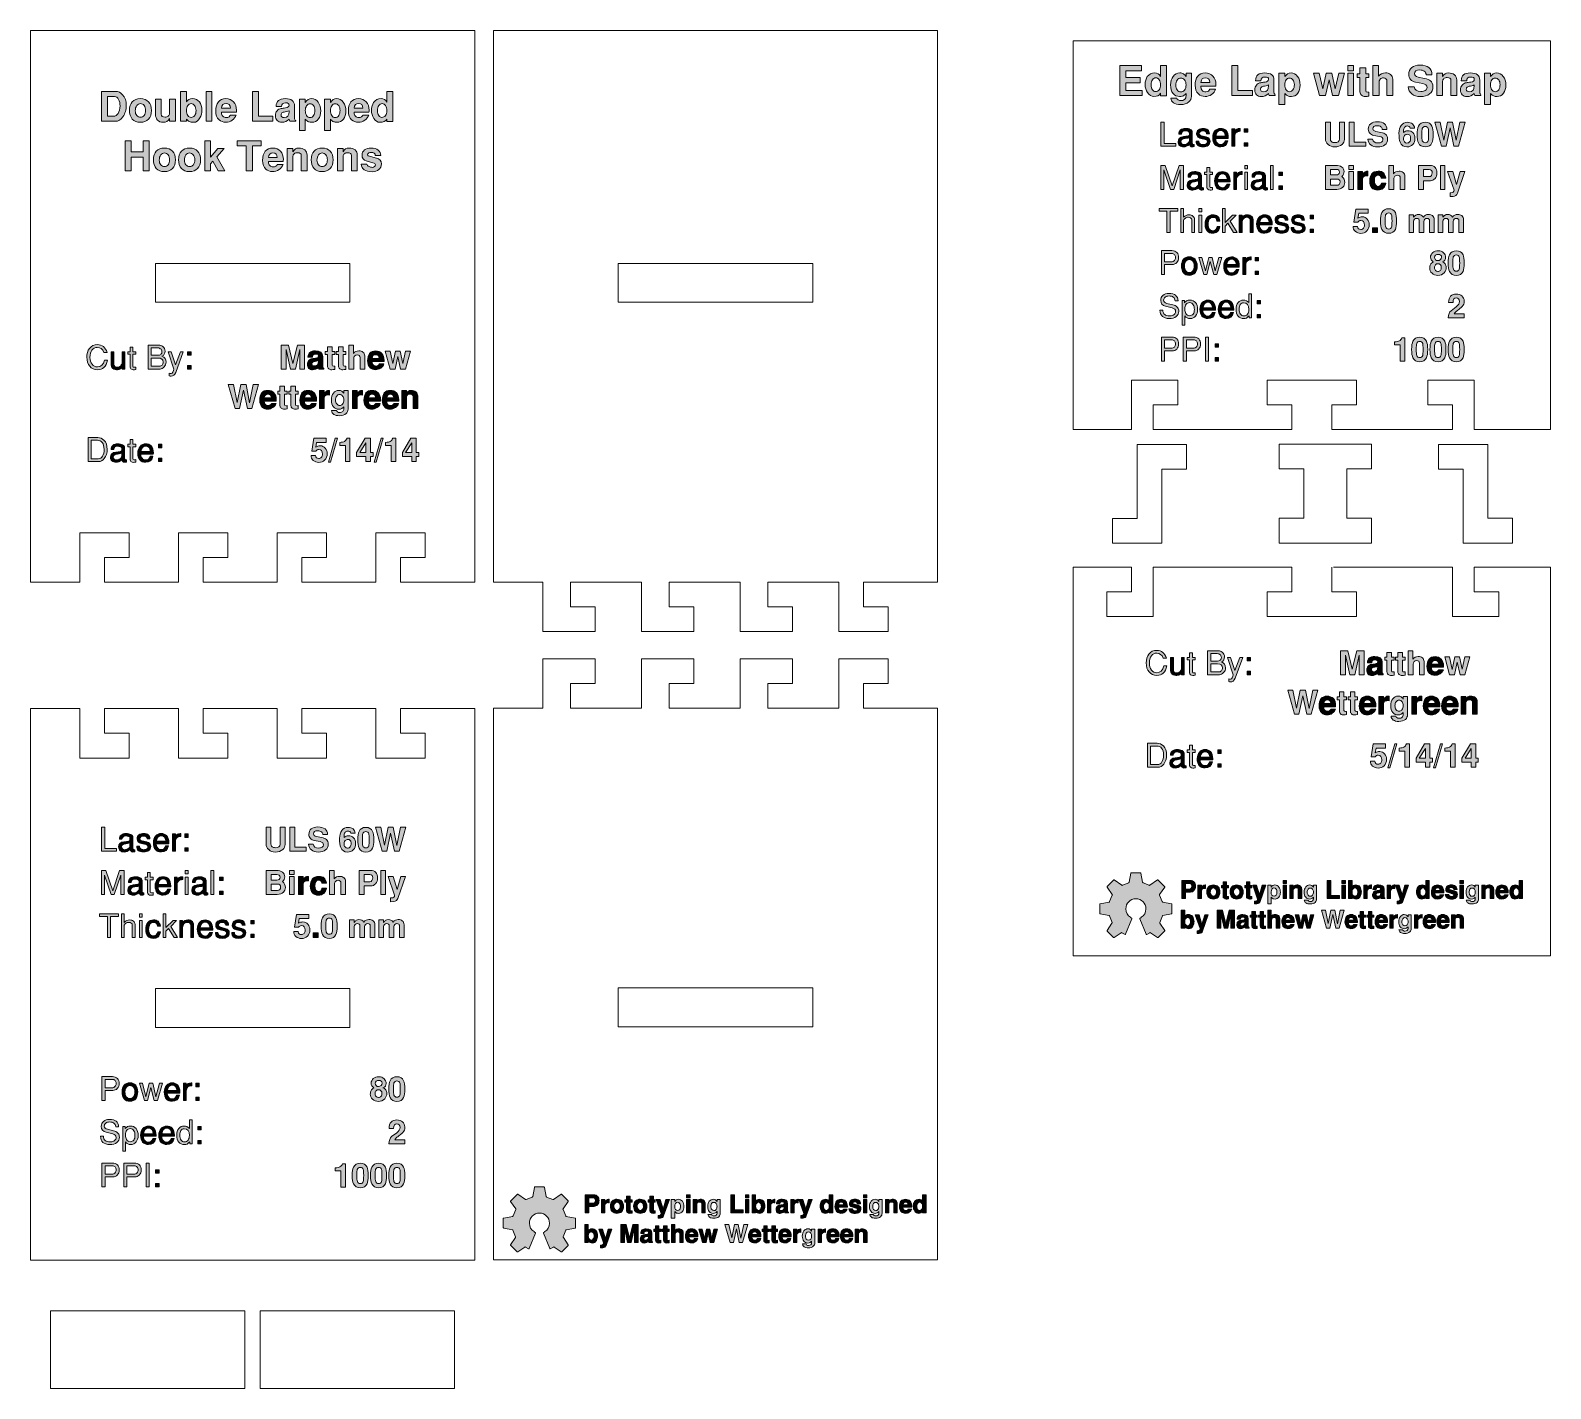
# Model space of a CAD drawing. Header units: inches. Extents: x 0.25 to 7.95, y -7.13 to -0.25.
import ezdxf

# ---------------------------------------------------------------- set-up
doc = ezdxf.new("R2010")
doc.units = ezdxf.units.IN
doc.header["$MEASUREMENT"] = 0
doc.layers.add('Layer 1', color=7, linetype='Continuous')

# ---------------------------------------------------------------- blocks, each defined once
blk = doc.blocks.new('block 4')
at = {"layer": 'Layer 1', "color": 7, "lineweight": 5, "true_color": 0xffffff}
for points in [[(0.7501, -2.7948), (0.7501, -2.9198)], [(0.7501, -2.9198), (0.6251, -2.9198)], [(0.6251, -2.9198), (0.6251, -3.0448)], [(0.7501, -3.0448), (0.625, -3.0448)]]:
    blk.add_lwpolyline(points, dxfattribs=at)
blk = doc.blocks.new('block 5')
at = {"layer": 'Layer 1', "color": 7, "lineweight": 5, "true_color": 0xffffff}
for points in [[(1.25, -2.7948), (1.25, -2.9198)], [(1.25, -2.9198), (1.125, -2.9198)], [(1.125, -2.9198), (1.125, -3.0448)], [(1.25, -3.0448), (1.125, -3.0448)]]:
    blk.add_lwpolyline(points, dxfattribs=at)
blk = doc.blocks.new('block 6')
at = {"layer": 'Layer 1', "color": 7, "lineweight": 5, "true_color": 0xffffff}
for points in [[(1.75, -2.7948), (1.75, -2.9198)], [(1.75, -2.9198), (1.625, -2.9198)], [(1.625, -2.9198), (1.625, -3.0448)], [(1.75, -3.0448), (1.625, -3.0448)]]:
    blk.add_lwpolyline(points, dxfattribs=at)
blk = doc.blocks.new('block 7')
at = {"layer": 'Layer 1', "color": 7, "lineweight": 5, "true_color": 0xffffff}
for points in [[(2.2501, -2.7948), (2.2501, -2.9198)], [(2.2501, -2.9198), (2.1251, -2.9198)], [(2.1251, -2.9198), (2.1251, -3.0448)], [(2.2501, -3.0448), (2.1251, -3.0448)]]:
    blk.add_lwpolyline(points, dxfattribs=at)
blk = doc.blocks.new('block 3')
at = {"layer": 'Layer 1', "color": 7, "lineweight": 5, "true_color": 0xffffff}
for points in [[(0.5001, -3.0448), (0.5001, -2.7948)], [(0.5001, -2.7948), (0.7501, -2.7948)], [(1.0001, -3.0448), (1.0001, -2.7948)], [(1.0001, -2.7948), (1.25, -2.7948)], [(1.5001, -3.0448), (1.5001, -2.7948)], [(1.5001, -2.7948), (1.75, -2.7948)], [(2.0001, -3.0448), (2.0001, -2.7948)], [(2.0001, -2.7948), (2.2501, -2.7948)], [(0.2501, -3.0448), (0.5001, -3.0448)], [(0.7501, -3.0448), (1.0001, -3.0448)], [(1.25, -3.0448), (1.5, -3.0448)], [(1.75, -3.0448), (2, -3.0448)], [(2.2501, -3.0448), (2.5001, -3.0448)]]:
    blk.add_lwpolyline(points, dxfattribs=at)
at = {"layer": 'Layer 1'}
for name in ['block 4', 'block 5', 'block 6', 'block 7']:
    blk.add_blockref(name, (0, 0), dxfattribs=at)
blk = doc.blocks.new('block 9')
at = {"layer": 'Layer 1', "color": 7, "lineweight": 5, "true_color": 0xffffff}
for points in [[(0.2501, -3.0448), (0.2501, -0.2506)], [(0.2501, -0.2506), (2.5001, -0.2506)], [(2.5001, -0.2506), (2.5001, -2.841), (2.5001, -3.0448)]]:
    blk.add_lwpolyline(points, dxfattribs=at)
blk = doc.blocks.new('block 8')
at = {"layer": 'Layer 1'}
blk.add_blockref('block 9', (0, 0), dxfattribs=at)
blk = doc.blocks.new('block 10')
at = {"layer": 'Layer 1', "color": 7, "lineweight": 5, "true_color": 0xffffff}
for points in [[(0.8829, -1.4305), (0.8829, -1.6273)], [(1.8672, -1.4305), (0.8829, -1.4305)], [(1.8672, -1.4305), (1.8672, -1.6273)], [(0.8829, -1.6273), (1.8672, -1.6273)]]:
    blk.add_lwpolyline(points, dxfattribs=at)
blk = doc.blocks.new('block 2')
at = {"layer": 'Layer 1'}
for name in ['block 8', 'block 10', 'block 3']:
    blk.add_blockref(name, (0, 0), dxfattribs=at)
blk = doc.blocks.new('block 13')
at = {"layer": 'Layer 1', "color": 7, "lineweight": 5, "true_color": 0xffffff}
for points in [[(0.7501, -3.6859), (0.625, -3.6859)], [(0.6251, -3.8109), (0.6251, -3.6859)], [(0.7501, -3.8109), (0.6251, -3.8109)], [(0.7501, -3.9359), (0.7501, -3.8109)]]:
    blk.add_lwpolyline(points, dxfattribs=at)
blk = doc.blocks.new('block 14')
at = {"layer": 'Layer 1', "color": 7, "lineweight": 5, "true_color": 0xffffff}
for points in [[(1.125, -3.8109), (1.125, -3.6859)], [(1.25, -3.6859), (1.125, -3.6859)], [(1.25, -3.8109), (1.125, -3.8109)], [(1.25, -3.9359), (1.25, -3.8109)]]:
    blk.add_lwpolyline(points, dxfattribs=at)
blk = doc.blocks.new('block 15')
at = {"layer": 'Layer 1', "color": 7, "lineweight": 5, "true_color": 0xffffff}
for points in [[(1.625, -3.8109), (1.625, -3.6859)], [(1.75, -3.6859), (1.625, -3.6859)], [(1.75, -3.8109), (1.625, -3.8109)], [(1.75, -3.9359), (1.75, -3.8109)]]:
    blk.add_lwpolyline(points, dxfattribs=at)
blk = doc.blocks.new('block 16')
at = {"layer": 'Layer 1', "color": 7, "lineweight": 5, "true_color": 0xffffff}
for points in [[(2.1251, -3.8109), (2.1251, -3.6859)], [(2.2501, -3.6859), (2.1251, -3.6859)], [(2.2501, -3.8109), (2.1251, -3.8109)], [(2.2501, -3.9359), (2.2501, -3.8109)]]:
    blk.add_lwpolyline(points, dxfattribs=at)
blk = doc.blocks.new('block 12')
at = {"layer": 'Layer 1', "color": 7, "lineweight": 5, "true_color": 0xffffff}
for points in [[(0.2501, -3.6859), (0.5001, -3.6859)], [(0.5001, -3.6859), (0.5001, -3.9359)], [(0.7501, -3.6859), (1.0001, -3.6859)], [(1.0001, -3.6859), (1.0001, -3.9359)], [(1.25, -3.6859), (1.5, -3.6859)], [(1.5001, -3.6859), (1.5001, -3.9359)], [(1.75, -3.6859), (2, -3.6859)], [(2.0001, -3.6859), (2.0001, -3.9359)], [(2.2501, -3.6859), (2.5001, -3.6859)], [(0.5001, -3.9359), (0.7501, -3.9359)], [(1.0001, -3.9359), (1.25, -3.9359)], [(1.5001, -3.9359), (1.75, -3.9359)], [(2.0001, -3.9359), (2.2501, -3.9359)]]:
    blk.add_lwpolyline(points, dxfattribs=at)
at = {"layer": 'Layer 1'}
for name in ['block 13', 'block 14', 'block 15', 'block 16']:
    blk.add_blockref(name, (0, 0), dxfattribs=at)
blk = doc.blocks.new('block 18')
at = {"layer": 'Layer 1', "color": 7, "lineweight": 5, "true_color": 0xffffff}
for points in [[(0.2501, -3.6859), (0.2501, -6.4801)], [(2.5001, -6.4801), (2.5001, -3.8896), (2.5001, -3.6859)], [(0.2501, -6.4801), (2.5001, -6.4801)]]:
    blk.add_lwpolyline(points, dxfattribs=at)
blk = doc.blocks.new('block 17')
at = {"layer": 'Layer 1'}
blk.add_blockref('block 18', (0, 0), dxfattribs=at)
blk = doc.blocks.new('block 19')
at = {"layer": 'Layer 1', "color": 7, "lineweight": 5, "true_color": 0xffffff}
for points in [[(0.8829, -5.3001), (0.8829, -5.1033)], [(0.8829, -5.1033), (1.8672, -5.1033)], [(1.8672, -5.3001), (1.8672, -5.1033)], [(1.8672, -5.3001), (0.8829, -5.3001)]]:
    blk.add_lwpolyline(points, dxfattribs=at)
blk = doc.blocks.new('block 11')
at = {"layer": 'Layer 1'}
for name in ['block 12', 'block 17', 'block 19']:
    blk.add_blockref(name, (0, 0), dxfattribs=at)
blk = doc.blocks.new('block 22')
at = {"layer": 'Layer 1', "color": 7, "lineweight": 5, "true_color": 0xffffff}
blk.add_lwpolyline([(2.5946, -2.8411), (2.5946, -3.0448)], dxfattribs=at)
blk = doc.blocks.new('block 24')
at = {"layer": 'Layer 1', "color": 7, "lineweight": 5, "true_color": 0xffffff}
for points in [[(2.9846, -3.1698), (2.9846, -3.0448)], [(3.1096, -3.0448), (2.9846, -3.0448)], [(3.1096, -3.1698), (2.9846, -3.1698)], [(3.1096, -3.2948), (3.1096, -3.1698)]]:
    blk.add_lwpolyline(points, dxfattribs=at)
blk = doc.blocks.new('block 25')
at = {"layer": 'Layer 1', "color": 7, "lineweight": 5, "true_color": 0xffffff}
for points in [[(3.4846, -3.1698), (3.4846, -3.0448)], [(3.6096, -3.0448), (3.4846, -3.0448)], [(3.6096, -3.1698), (3.4846, -3.1698)], [(3.6096, -3.2948), (3.6096, -3.1698)]]:
    blk.add_lwpolyline(points, dxfattribs=at)
blk = doc.blocks.new('block 26')
at = {"layer": 'Layer 1', "color": 7, "lineweight": 5, "true_color": 0xffffff}
for points in [[(3.9846, -3.1698), (3.9846, -3.0448)], [(4.1096, -3.0448), (3.9846, -3.0448)], [(4.1096, -3.1698), (3.9846, -3.1698)], [(4.1096, -3.2948), (4.1096, -3.1698)]]:
    blk.add_lwpolyline(points, dxfattribs=at)
blk = doc.blocks.new('block 27')
at = {"layer": 'Layer 1', "color": 7, "lineweight": 5, "true_color": 0xffffff}
for points in [[(4.4696, -3.1698), (4.4696, -3.0448)], [(4.5946, -3.0448), (4.4696, -3.0448)], [(4.5946, -3.1698), (4.4696, -3.1698)], [(4.5946, -3.2948), (4.5946, -3.1698)]]:
    blk.add_lwpolyline(points, dxfattribs=at)
blk = doc.blocks.new('block 23')
at = {"layer": 'Layer 1', "color": 7, "lineweight": 5, "true_color": 0xffffff}
for points in [[(2.5946, -3.0448), (2.8446, -3.0448)], [(2.8446, -3.0448), (2.8446, -3.2948)], [(3.1096, -3.0448), (3.3446, -3.0448)], [(3.3446, -3.0448), (3.3446, -3.2948)], [(3.6096, -3.0448), (3.8446, -3.0448)], [(3.8446, -3.0448), (3.8446, -3.2948)], [(4.1096, -3.0448), (4.3446, -3.0448)], [(4.3446, -3.0448), (4.3446, -3.2948)], [(4.5946, -3.0448), (4.8446, -3.0448)], [(2.8446, -3.2948), (3.1096, -3.2948)], [(3.3446, -3.2948), (3.6096, -3.2948)], [(3.8446, -3.2948), (4.1096, -3.2948)], [(4.3446, -3.2948), (4.5946, -3.2948)]]:
    blk.add_lwpolyline(points, dxfattribs=at)
at = {"layer": 'Layer 1'}
for name in ['block 24', 'block 25', 'block 26', 'block 27']:
    blk.add_blockref(name, (0, 0), dxfattribs=at)
blk = doc.blocks.new('block 21')
at = {"layer": 'Layer 1', "color": 7, "lineweight": 5, "true_color": 0xffffff}
for points in [[(2.5946, -2.8411), (2.5946, -0.2506)], [(2.5946, -0.2506), (4.8446, -0.2506)], [(4.8446, -0.2506), (4.8446, -2.8411), (4.8446, -3.0448)]]:
    blk.add_lwpolyline(points, dxfattribs=at)
at = {"layer": 'Layer 1'}
for name in ['block 22', 'block 23']:
    blk.add_blockref(name, (0, 0), dxfattribs=at)
blk = doc.blocks.new('block 28')
at = {"layer": 'Layer 1', "color": 7, "lineweight": 5, "true_color": 0xffffff}
for points in [[(3.2275, -1.4305), (3.2275, -1.6274)], [(4.2117, -1.4305), (3.2275, -1.4305)], [(4.2117, -1.4305), (4.2117, -1.6274)], [(3.2275, -1.6274), (4.2117, -1.6274)]]:
    blk.add_lwpolyline(points, dxfattribs=at)
blk = doc.blocks.new('block 20')
at = {"layer": 'Layer 1'}
for name in ['block 21', 'block 28']:
    blk.add_blockref(name, (0, 0), dxfattribs=at)
blk = doc.blocks.new('block 29')
at = {"layer": 'Layer 1', "true_color": 0xed1f24}
h = blk.add_hatch(color=240, dxfattribs=at)
h.dxf.hatch_style = 2
edge = h.paths.add_edge_path()
edge.add_spline(control_points=[(0.7356, -0.6299), (0.7356, -0.6527), (0.7299, -0.672), (0.7185, -0.688), (0.7077, -0.7034), (0.695, -0.7111), (0.6806, -0.7111), (0.6806, -0.7111), (0.6098, -0.7111), (0.6098, -0.7111), (0.6098, -0.7111), (0.6098, -0.5593), (0.6098, -0.5593), (0.6098, -0.5593), (0.6829, -0.5593), (0.6829, -0.5593), (0.695, -0.5593), (0.7063, -0.565), (0.7168, -0.5766), (0.7293, -0.5903), (0.7356, -0.6081), (0.7356, -0.6299)], knot_values=[0, 0, 0, 0, 1, 1, 1, 2, 2, 2, 3, 3, 3, 4, 4, 4, 5, 5, 5, 6, 6, 6, 7, 7, 7, 7], degree=3, periodic=1)
edge = h.paths.add_edge_path()
edge.add_spline(control_points=[(0.7041, -0.6324), (0.7041, -0.62), (0.7016, -0.6093), (0.6964, -0.6001), (0.691, -0.5904), (0.6842, -0.5855), (0.676, -0.5855), (0.676, -0.5855), (0.641, -0.5855), (0.641, -0.5855), (0.641, -0.5855), (0.641, -0.6851), (0.641, -0.6851), (0.641, -0.6851), (0.6698, -0.6851), (0.6698, -0.6851), (0.6799, -0.6851), (0.6882, -0.6804), (0.6945, -0.671), (0.7009, -0.6617), (0.7041, -0.6488), (0.7041, -0.6324)], knot_values=[0, 0, 0, 0, 1, 1, 1, 2, 2, 2, 3, 3, 3, 4, 4, 4, 5, 5, 5, 6, 6, 6, 7, 7, 7, 7], degree=3, periodic=1)
h = blk.add_hatch(color=240, dxfattribs=at)
h.dxf.hatch_style = 2
edge = h.paths.add_edge_path()
edge.add_spline(control_points=[(0.8629, -0.6561), (0.8629, -0.6752), (0.8579, -0.6899), (0.848, -0.7003), (0.838, -0.7107), (0.8241, -0.7159), (0.806, -0.7159), (0.7892, -0.7159), (0.7759, -0.7105), (0.7662, -0.6997), (0.7565, -0.6888), (0.7516, -0.6741), (0.7516, -0.6553), (0.7516, -0.6368), (0.7565, -0.6224), (0.7662, -0.612), (0.7759, -0.6016), (0.7896, -0.5963), (0.8073, -0.5963), (0.8248, -0.5963), (0.8384, -0.6016), (0.8482, -0.6122), (0.858, -0.6227), (0.8629, -0.6374), (0.8629, -0.6561)], knot_values=[0, 0, 0, 0, 1, 1, 1, 2, 2, 2, 3, 3, 3, 4, 4, 4, 5, 5, 5, 6, 6, 6, 7, 7, 7, 8, 8, 8, 8], degree=3, periodic=1)
edge = h.paths.add_edge_path()
edge.add_spline(control_points=[(0.8337, -0.6562), (0.8337, -0.6459), (0.8312, -0.6374), (0.8262, -0.6309), (0.8212, -0.6244), (0.8149, -0.6211), (0.8073, -0.6211), (0.7996, -0.6211), (0.7933, -0.6246), (0.7884, -0.6315), (0.7835, -0.6385), (0.781, -0.6473), (0.781, -0.6581), (0.781, -0.6671), (0.7836, -0.6748), (0.7888, -0.6812), (0.794, -0.6875), (0.8003, -0.6907), (0.8077, -0.6907), (0.8153, -0.6907), (0.8216, -0.6875), (0.8264, -0.6811), (0.8313, -0.6746), (0.8337, -0.6664), (0.8337, -0.6562)], knot_values=[0, 0, 0, 0, 1, 1, 1, 2, 2, 2, 3, 3, 3, 4, 4, 4, 5, 5, 5, 6, 6, 6, 7, 7, 7, 8, 8, 8, 8], degree=3, periodic=1)
h = blk.add_hatch(color=240, dxfattribs=at)
h.dxf.hatch_style = 2
edge = h.paths.add_edge_path()
edge.add_spline(control_points=[(0.9843, -0.7111), (0.9843, -0.7111), (0.9552, -0.7111), (0.9552, -0.7111), (0.9552, -0.7111), (0.9552, -0.6976), (0.9552, -0.6976), (0.9475, -0.7097), (0.9367, -0.7157), (0.9227, -0.7157), (0.9102, -0.7157), (0.9004, -0.712), (0.8935, -0.7045), (0.887, -0.6975), (0.8837, -0.6886), (0.8837, -0.6776), (0.8837, -0.6776), (0.8837, -0.5982), (0.8837, -0.5982), (0.8837, -0.5982), (0.9129, -0.5982), (0.9129, -0.5982), (0.9129, -0.5982), (0.9129, -0.6753), (0.9129, -0.6753), (0.9129, -0.6799), (0.9146, -0.6835), (0.9181, -0.6861), (0.9216, -0.6888), (0.9262, -0.6901), (0.932, -0.6901), (0.9383, -0.6901), (0.9437, -0.6883), (0.9483, -0.6847), (0.9529, -0.6811), (0.9552, -0.6768), (0.9552, -0.672), (0.9552, -0.672), (0.9552, -0.5982), (0.9552, -0.5982), (0.9552, -0.5982), (0.9843, -0.5982), (0.9843, -0.5982), (0.9843, -0.5982), (0.9843, -0.7111), (0.9843, -0.7111)], knot_values=[0, 0, 0, 0, 1, 1, 1, 2, 2, 2, 3, 3, 3, 4, 4, 4, 5, 5, 5, 6, 6, 6, 7, 7, 7, 8, 8, 8, 9, 9, 9, 10, 10, 10, 11, 11, 11, 12, 12, 12, 13, 13, 13, 14, 14, 14, 15, 15, 15, 15], degree=3, periodic=1)
h = blk.add_hatch(color=240, dxfattribs=at)
h.dxf.hatch_style = 2
edge = h.paths.add_edge_path()
edge.add_spline(control_points=[(1.1185, -0.6553), (1.1185, -0.6689), (1.1151, -0.6818), (1.1083, -0.6938), (1.1, -0.7086), (1.0891, -0.7159), (1.0758, -0.7159), (1.0672, -0.7159), (1.0601, -0.7147), (1.0545, -0.7122), (1.0497, -0.7098), (1.0449, -0.7059), (1.0402, -0.7003), (1.0402, -0.7003), (1.0402, -0.7111), (1.0402, -0.7111), (1.0402, -0.7111), (1.011, -0.7111), (1.011, -0.7111), (1.011, -0.7111), (1.011, -0.5593), (1.011, -0.5593), (1.011, -0.5593), (1.0402, -0.5593), (1.0402, -0.5593), (1.0402, -0.5593), (1.0402, -0.6132), (1.0402, -0.6132), (1.0456, -0.602), (1.0559, -0.5963), (1.071, -0.5963), (1.0856, -0.5963), (1.0971, -0.6018), (1.1057, -0.6126), (1.1142, -0.6234), (1.1185, -0.6377), (1.1185, -0.6553)], knot_values=[0, 0, 0, 0, 1, 1, 1, 2, 2, 2, 3, 3, 3, 4, 4, 4, 5, 5, 5, 6, 6, 6, 7, 7, 7, 8, 8, 8, 9, 9, 9, 10, 10, 10, 11, 11, 11, 12, 12, 12, 12], degree=3, periodic=1)
edge = h.paths.add_edge_path()
edge.add_spline(control_points=[(1.0887, -0.657), (1.0887, -0.6463), (1.0864, -0.6377), (1.0819, -0.6312), (1.0773, -0.6248), (1.0713, -0.6216), (1.0638, -0.6216), (1.0573, -0.6216), (1.0518, -0.6249), (1.0471, -0.6315), (1.0425, -0.6381), (1.0402, -0.6463), (1.0402, -0.6564), (1.0402, -0.6666), (1.0425, -0.675), (1.047, -0.6816), (1.0516, -0.6881), (1.0575, -0.6914), (1.0649, -0.6914), (1.0719, -0.6914), (1.0777, -0.6881), (1.0821, -0.6817), (1.0865, -0.6752), (1.0887, -0.667), (1.0887, -0.657)], knot_values=[0, 0, 0, 0, 1, 1, 1, 2, 2, 2, 3, 3, 3, 4, 4, 4, 5, 5, 5, 6, 6, 6, 7, 7, 7, 8, 8, 8, 8], degree=3, periodic=1)
h = blk.add_hatch(color=240, dxfattribs=at)
h.dxf.hatch_style = 2
h.paths.add_polyline_path([(1.1693, -0.7111), (1.1402, -0.7111), (1.1402, -0.5593), (1.1693, -0.5593)])
h = blk.add_hatch(color=240, dxfattribs=at)
h.dxf.hatch_style = 2
edge = h.paths.add_edge_path()
edge.add_spline(control_points=[(1.2937, -0.6549), (1.2937, -0.6582), (1.2935, -0.6612), (1.2931, -0.6639), (1.2931, -0.6639), (1.2183, -0.6639), (1.2183, -0.6639), (1.218, -0.6647), (1.2179, -0.666), (1.2179, -0.6678), (1.2179, -0.6752), (1.2201, -0.6811), (1.2247, -0.6856), (1.2292, -0.6901), (1.2351, -0.6924), (1.2424, -0.6924), (1.2473, -0.6924), (1.2517, -0.691), (1.2559, -0.6882), (1.2596, -0.6856), (1.2619, -0.6826), (1.2629, -0.6793), (1.2629, -0.6793), (1.2925, -0.6793), (1.2925, -0.6793), (1.2886, -0.6902), (1.2817, -0.6991), (1.2719, -0.7057), (1.2621, -0.7124), (1.2512, -0.7157), (1.2391, -0.7157), (1.2257, -0.7157), (1.2143, -0.7115), (1.2052, -0.703), (1.1942, -0.6929), (1.1887, -0.6784), (1.1887, -0.6595), (1.1887, -0.6392), (1.1931, -0.6236), (1.2019, -0.6127), (1.2108, -0.6018), (1.2234, -0.5963), (1.24, -0.5963), (1.2561, -0.5963), (1.2691, -0.6017), (1.2789, -0.6125), (1.2888, -0.6233), (1.2937, -0.6374), (1.2937, -0.6549)], knot_values=[0, 0, 0, 0, 1, 1, 1, 2, 2, 2, 3, 3, 3, 4, 4, 4, 5, 5, 5, 6, 6, 6, 7, 7, 7, 8, 8, 8, 9, 9, 9, 10, 10, 10, 11, 11, 11, 12, 12, 12, 13, 13, 13, 14, 14, 14, 15, 15, 15, 16, 16, 16, 16], degree=3, periodic=1)
edge = h.paths.add_edge_path()
edge.add_spline(control_points=[(1.2629, -0.6443), (1.262, -0.6286), (1.2547, -0.6207), (1.241, -0.6207), (1.2271, -0.6207), (1.2194, -0.6286), (1.2179, -0.6443), (1.2179, -0.6443), (1.2629, -0.6443), (1.2629, -0.6443)], knot_values=[0, 0, 0, 0, 1, 1, 1, 2, 2, 2, 3, 3, 3, 3], degree=3, periodic=1)
h = blk.add_hatch(color=240, dxfattribs=at)
h.dxf.hatch_style = 2
h.paths.add_polyline_path([(1.4783, -0.7111), (1.3743, -0.7111), (1.3743, -0.5593), (1.4056, -0.5593), (1.4056, -0.6851), (1.4783, -0.6851)])
h = blk.add_hatch(color=240, dxfattribs=at)
h.dxf.hatch_style = 2
edge = h.paths.add_edge_path()
edge.add_spline(control_points=[(1.5943, -0.7111), (1.5943, -0.7111), (1.5633, -0.7111), (1.5633, -0.7111), (1.5619, -0.7089), (1.5609, -0.7052), (1.5602, -0.7001), (1.5495, -0.7108), (1.5375, -0.7161), (1.5241, -0.7161), (1.5133, -0.7161), (1.505, -0.7131), (1.4993, -0.7071), (1.4936, -0.701), (1.4908, -0.6925), (1.4908, -0.6813), (1.4908, -0.6722), (1.4935, -0.6643), (1.4989, -0.6578), (1.5043, -0.6513), (1.5116, -0.6473), (1.5208, -0.6459), (1.5251, -0.6454), (1.5324, -0.6444), (1.5427, -0.643), (1.5488, -0.642), (1.5532, -0.6406), (1.5559, -0.6385), (1.5586, -0.6365), (1.5601, -0.6333), (1.5604, -0.6289), (1.5608, -0.6212), (1.5547, -0.6174), (1.5422, -0.6174), (1.5292, -0.6174), (1.5225, -0.6235), (1.522, -0.6357), (1.522, -0.6357), (1.4943, -0.6357), (1.4943, -0.6357), (1.4949, -0.6224), (1.4989, -0.6125), (1.5063, -0.606), (1.5137, -0.5996), (1.5254, -0.5963), (1.5412, -0.5963), (1.5723, -0.5963), (1.5879, -0.6084), (1.5879, -0.6324), (1.5879, -0.6324), (1.5879, -0.6947), (1.5879, -0.6947), (1.5879, -0.6995), (1.59, -0.7038), (1.5943, -0.7074), (1.5943, -0.7074), (1.5943, -0.7111), (1.5943, -0.7111)], knot_values=[0, 0, 0, 0, 1, 1, 1, 2, 2, 2, 3, 3, 3, 4, 4, 4, 5, 5, 5, 6, 6, 6, 7, 7, 7, 8, 8, 8, 9, 9, 9, 10, 10, 10, 11, 11, 11, 12, 12, 12, 13, 13, 13, 14, 14, 14, 15, 15, 15, 16, 16, 16, 17, 17, 17, 18, 18, 18, 19, 19, 19, 19], degree=3, periodic=1)
edge = h.paths.add_edge_path()
edge.add_spline(control_points=[(1.5604, -0.662), (1.5604, -0.662), (1.5604, -0.6576), (1.5604, -0.6576), (1.5562, -0.66), (1.5519, -0.6614), (1.5476, -0.662), (1.5374, -0.6632), (1.5306, -0.6648), (1.5271, -0.6666), (1.5222, -0.6689), (1.5197, -0.6731), (1.5197, -0.6791), (1.5197, -0.6877), (1.5251, -0.692), (1.5359, -0.692), (1.5522, -0.692), (1.5604, -0.682), (1.5604, -0.662)], knot_values=[0, 0, 0, 0, 1, 1, 1, 2, 2, 2, 3, 3, 3, 4, 4, 4, 5, 5, 5, 6, 6, 6, 6], degree=3, periodic=1)
h = blk.add_hatch(color=240, dxfattribs=at)
h.dxf.hatch_style = 2
edge = h.paths.add_edge_path()
edge.add_spline(control_points=[(1.7204, -0.6584), (1.7204, -0.6751), (1.7163, -0.6888), (1.7081, -0.6997), (1.6999, -0.7105), (1.6892, -0.7159), (1.676, -0.7159), (1.6685, -0.7159), (1.6627, -0.715), (1.6587, -0.7132), (1.654, -0.7111), (1.6484, -0.7067), (1.642, -0.6999), (1.642, -0.6999), (1.642, -0.757), (1.642, -0.757), (1.642, -0.757), (1.6129, -0.757), (1.6129, -0.757), (1.6129, -0.757), (1.6129, -0.5982), (1.6129, -0.5982), (1.6129, -0.5982), (1.642, -0.5982), (1.642, -0.5982), (1.642, -0.5982), (1.642, -0.6153), (1.642, -0.6153), (1.6505, -0.6027), (1.6612, -0.5963), (1.6741, -0.5963), (1.6873, -0.5963), (1.6983, -0.6023), (1.7071, -0.6141), (1.716, -0.6259), (1.7204, -0.6407), (1.7204, -0.6584)], knot_values=[0, 0, 0, 0, 1, 1, 1, 2, 2, 2, 3, 3, 3, 4, 4, 4, 5, 5, 5, 6, 6, 6, 7, 7, 7, 8, 8, 8, 9, 9, 9, 10, 10, 10, 11, 11, 11, 12, 12, 12, 12], degree=3, periodic=1)
edge = h.paths.add_edge_path()
edge.add_spline(control_points=[(1.691, -0.6559), (1.691, -0.6458), (1.6887, -0.6376), (1.6841, -0.6315), (1.6795, -0.6253), (1.6735, -0.6222), (1.666, -0.6222), (1.6593, -0.6222), (1.6537, -0.6254), (1.649, -0.6319), (1.6444, -0.6383), (1.642, -0.6464), (1.642, -0.6561), (1.642, -0.6668), (1.6443, -0.6754), (1.6488, -0.682), (1.6533, -0.6885), (1.6593, -0.6918), (1.6666, -0.6918), (1.6738, -0.6918), (1.6797, -0.6885), (1.6842, -0.682), (1.6887, -0.6754), (1.691, -0.6668), (1.691, -0.6559)], knot_values=[0, 0, 0, 0, 1, 1, 1, 2, 2, 2, 3, 3, 3, 4, 4, 4, 5, 5, 5, 6, 6, 6, 7, 7, 7, 8, 8, 8, 8], degree=3, periodic=1)
h = blk.add_hatch(color=240, dxfattribs=at)
h.dxf.hatch_style = 2
edge = h.paths.add_edge_path()
edge.add_spline(control_points=[(1.8477, -0.6584), (1.8477, -0.6751), (1.8436, -0.6888), (1.8354, -0.6997), (1.8272, -0.7105), (1.8165, -0.7159), (1.8033, -0.7159), (1.7958, -0.7159), (1.79, -0.715), (1.786, -0.7132), (1.7813, -0.7111), (1.7757, -0.7067), (1.7693, -0.6999), (1.7693, -0.6999), (1.7693, -0.757), (1.7693, -0.757), (1.7693, -0.757), (1.7402, -0.757), (1.7402, -0.757), (1.7402, -0.757), (1.7402, -0.5982), (1.7402, -0.5982), (1.7402, -0.5982), (1.7693, -0.5982), (1.7693, -0.5982), (1.7693, -0.5982), (1.7693, -0.6153), (1.7693, -0.6153), (1.7778, -0.6027), (1.7885, -0.5963), (1.8014, -0.5963), (1.8146, -0.5963), (1.8256, -0.6023), (1.8344, -0.6141), (1.8433, -0.6259), (1.8477, -0.6407), (1.8477, -0.6584)], knot_values=[0, 0, 0, 0, 1, 1, 1, 2, 2, 2, 3, 3, 3, 4, 4, 4, 5, 5, 5, 6, 6, 6, 7, 7, 7, 8, 8, 8, 9, 9, 9, 10, 10, 10, 11, 11, 11, 12, 12, 12, 12], degree=3, periodic=1)
edge = h.paths.add_edge_path()
edge.add_spline(control_points=[(1.8183, -0.6559), (1.8183, -0.6458), (1.816, -0.6376), (1.8114, -0.6315), (1.8068, -0.6253), (1.8008, -0.6222), (1.7933, -0.6222), (1.7866, -0.6222), (1.781, -0.6254), (1.7763, -0.6319), (1.7717, -0.6383), (1.7693, -0.6464), (1.7693, -0.6561), (1.7693, -0.6668), (1.7716, -0.6754), (1.7761, -0.682), (1.7806, -0.6885), (1.7866, -0.6918), (1.7939, -0.6918), (1.8011, -0.6918), (1.807, -0.6885), (1.8115, -0.682), (1.816, -0.6754), (1.8183, -0.6668), (1.8183, -0.6559)], knot_values=[0, 0, 0, 0, 1, 1, 1, 2, 2, 2, 3, 3, 3, 4, 4, 4, 5, 5, 5, 6, 6, 6, 7, 7, 7, 8, 8, 8, 8], degree=3, periodic=1)
h = blk.add_hatch(color=240, dxfattribs=at)
h.dxf.hatch_style = 2
edge = h.paths.add_edge_path()
edge.add_spline(control_points=[(1.9652, -0.6549), (1.9652, -0.6582), (1.965, -0.6612), (1.9645, -0.6639), (1.9645, -0.6639), (1.8897, -0.6639), (1.8897, -0.6639), (1.8895, -0.6647), (1.8893, -0.666), (1.8893, -0.6678), (1.8893, -0.6752), (1.8916, -0.6811), (1.8961, -0.6856), (1.9007, -0.6901), (1.9066, -0.6924), (1.9139, -0.6924), (1.9187, -0.6924), (1.9232, -0.691), (1.9273, -0.6882), (1.931, -0.6856), (1.9334, -0.6826), (1.9343, -0.6793), (1.9343, -0.6793), (1.9639, -0.6793), (1.9639, -0.6793), (1.96, -0.6902), (1.9532, -0.6991), (1.9434, -0.7057), (1.9336, -0.7124), (1.9227, -0.7157), (1.9106, -0.7157), (1.8971, -0.7157), (1.8858, -0.7115), (1.8766, -0.703), (1.8656, -0.6929), (1.8602, -0.6784), (1.8602, -0.6595), (1.8602, -0.6392), (1.8646, -0.6236), (1.8734, -0.6127), (1.8822, -0.6018), (1.8949, -0.5963), (1.9114, -0.5963), (1.9275, -0.5963), (1.9405, -0.6017), (1.9504, -0.6125), (1.9602, -0.6233), (1.9652, -0.6374), (1.9652, -0.6549)], knot_values=[0, 0, 0, 0, 1, 1, 1, 2, 2, 2, 3, 3, 3, 4, 4, 4, 5, 5, 5, 6, 6, 6, 7, 7, 7, 8, 8, 8, 9, 9, 9, 10, 10, 10, 11, 11, 11, 12, 12, 12, 13, 13, 13, 14, 14, 14, 15, 15, 15, 16, 16, 16, 16], degree=3, periodic=1)
edge = h.paths.add_edge_path()
edge.add_spline(control_points=[(1.9343, -0.6443), (1.9335, -0.6286), (1.9262, -0.6207), (1.9125, -0.6207), (1.8986, -0.6207), (1.8909, -0.6286), (1.8893, -0.6443), (1.8893, -0.6443), (1.9343, -0.6443), (1.9343, -0.6443)], knot_values=[0, 0, 0, 0, 1, 1, 1, 2, 2, 2, 3, 3, 3, 3], degree=3, periodic=1)
h = blk.add_hatch(color=240, dxfattribs=at)
h.dxf.hatch_style = 2
edge = h.paths.add_edge_path()
edge.add_spline(control_points=[(2.085, -0.7118), (2.085, -0.7118), (2.0558, -0.7118), (2.0558, -0.7118), (2.0558, -0.7118), (2.0558, -0.6995), (2.0558, -0.6995), (2.0486, -0.7104), (2.037, -0.7159), (2.0212, -0.7159), (2.0084, -0.7159), (1.9977, -0.7093), (1.9891, -0.6961), (1.9813, -0.6841), (1.9775, -0.6705), (1.9775, -0.6553), (1.9775, -0.6392), (1.981, -0.6259), (1.9881, -0.6153), (1.9967, -0.6027), (2.0093, -0.5963), (2.026, -0.5963), (2.0397, -0.5963), (2.0497, -0.6022), (2.0558, -0.6139), (2.0558, -0.6139), (2.0558, -0.5593), (2.0558, -0.5593), (2.0558, -0.5593), (2.085, -0.5593), (2.085, -0.5593), (2.085, -0.5593), (2.085, -0.7118), (2.085, -0.7118)], knot_values=[0, 0, 0, 0, 1, 1, 1, 2, 2, 2, 3, 3, 3, 4, 4, 4, 5, 5, 5, 6, 6, 6, 7, 7, 7, 8, 8, 8, 9, 9, 9, 10, 10, 10, 11, 11, 11, 11], degree=3, periodic=1)
edge = h.paths.add_edge_path()
edge.add_spline(control_points=[(2.0558, -0.6571), (2.0558, -0.6467), (2.0535, -0.6382), (2.0489, -0.6315), (2.0444, -0.6249), (2.0386, -0.6216), (2.0317, -0.6216), (2.0243, -0.6216), (2.0183, -0.6247), (2.0139, -0.6311), (2.0095, -0.6375), (2.0072, -0.646), (2.0072, -0.6567), (2.0072, -0.6675), (2.0095, -0.676), (2.0141, -0.6822), (2.0182, -0.6882), (2.0236, -0.6911), (2.0301, -0.6911), (2.0377, -0.6911), (2.0439, -0.688), (2.0486, -0.6817), (2.0534, -0.6754), (2.0558, -0.6672), (2.0558, -0.6571)], knot_values=[0, 0, 0, 0, 1, 1, 1, 2, 2, 2, 3, 3, 3, 4, 4, 4, 5, 5, 5, 6, 6, 6, 7, 7, 7, 8, 8, 8, 8], degree=3, periodic=1)
h = blk.add_hatch(color=240, dxfattribs=at)
h.dxf.hatch_style = 2
h.paths.add_polyline_path([(0.8522, -0.9611), (0.8209, -0.9611), (0.8209, -0.8924), (0.7607, -0.8924), (0.7607, -0.9611), (0.7294, -0.9611), (0.7294, -0.8093), (0.7607, -0.8093), (0.7607, -0.8663), (0.8209, -0.8663), (0.8209, -0.8093), (0.8522, -0.8093)])
h = blk.add_hatch(color=240, dxfattribs=at)
h.dxf.hatch_style = 2
edge = h.paths.add_edge_path()
edge.add_spline(control_points=[(0.9844, -0.9061), (0.9844, -0.9252), (0.9795, -0.9399), (0.9695, -0.9503), (0.9596, -0.9607), (0.9456, -0.9659), (0.9276, -0.9659), (0.9108, -0.9659), (0.8975, -0.9605), (0.8878, -0.9497), (0.8781, -0.9388), (0.8732, -0.9241), (0.8732, -0.9053), (0.8732, -0.8868), (0.8781, -0.8724), (0.8878, -0.862), (0.8975, -0.8516), (0.9112, -0.8463), (0.9288, -0.8463), (0.9463, -0.8463), (0.96, -0.8516), (0.9698, -0.8622), (0.9795, -0.8727), (0.9844, -0.8874), (0.9844, -0.9061)], knot_values=[0, 0, 0, 0, 1, 1, 1, 2, 2, 2, 3, 3, 3, 4, 4, 4, 5, 5, 5, 6, 6, 6, 7, 7, 7, 8, 8, 8, 8], degree=3, periodic=1)
edge = h.paths.add_edge_path()
edge.add_spline(control_points=[(0.9553, -0.9062), (0.9553, -0.8959), (0.9528, -0.8874), (0.9478, -0.8809), (0.9428, -0.8744), (0.9364, -0.8711), (0.9288, -0.8711), (0.9212, -0.8711), (0.9149, -0.8746), (0.91, -0.8815), (0.905, -0.8885), (0.9026, -0.8973), (0.9026, -0.9081), (0.9026, -0.9171), (0.9052, -0.9248), (0.9104, -0.9312), (0.9156, -0.9375), (0.9219, -0.9407), (0.9292, -0.9407), (0.9369, -0.9407), (0.9431, -0.9375), (0.948, -0.9311), (0.9528, -0.9246), (0.9553, -0.9164), (0.9553, -0.9062)], knot_values=[0, 0, 0, 0, 1, 1, 1, 2, 2, 2, 3, 3, 3, 4, 4, 4, 5, 5, 5, 6, 6, 6, 7, 7, 7, 8, 8, 8, 8], degree=3, periodic=1)
h = blk.add_hatch(color=240, dxfattribs=at)
h.dxf.hatch_style = 2
edge = h.paths.add_edge_path()
edge.add_spline(control_points=[(1.1117, -0.9061), (1.1117, -0.9252), (1.1068, -0.9399), (1.0968, -0.9503), (1.0869, -0.9607), (1.0729, -0.9659), (1.0549, -0.9659), (1.0381, -0.9659), (1.0248, -0.9605), (1.0151, -0.9497), (1.0053, -0.9388), (1.0005, -0.9241), (1.0005, -0.9053), (1.0005, -0.8868), (1.0053, -0.8724), (1.0151, -0.862), (1.0248, -0.8516), (1.0385, -0.8463), (1.0561, -0.8463), (1.0736, -0.8463), (1.0873, -0.8516), (1.097, -0.8622), (1.1068, -0.8727), (1.1117, -0.8874), (1.1117, -0.9061)], knot_values=[0, 0, 0, 0, 1, 1, 1, 2, 2, 2, 3, 3, 3, 4, 4, 4, 5, 5, 5, 6, 6, 6, 7, 7, 7, 8, 8, 8, 8], degree=3, periodic=1)
edge = h.paths.add_edge_path()
edge.add_spline(control_points=[(1.0826, -0.9062), (1.0826, -0.8959), (1.0801, -0.8874), (1.0751, -0.8809), (1.0701, -0.8744), (1.0637, -0.8711), (1.0561, -0.8711), (1.0485, -0.8711), (1.0422, -0.8746), (1.0373, -0.8815), (1.0323, -0.8885), (1.0299, -0.8973), (1.0299, -0.9081), (1.0299, -0.9171), (1.0325, -0.9248), (1.0377, -0.9312), (1.0429, -0.9375), (1.0492, -0.9407), (1.0565, -0.9407), (1.0642, -0.9407), (1.0704, -0.9375), (1.0753, -0.9311), (1.0801, -0.9246), (1.0826, -0.9164), (1.0826, -0.9062)], knot_values=[0, 0, 0, 0, 1, 1, 1, 2, 2, 2, 3, 3, 3, 4, 4, 4, 5, 5, 5, 6, 6, 6, 7, 7, 7, 8, 8, 8, 8], degree=3, periodic=1)
h = blk.add_hatch(color=240, dxfattribs=at)
h.dxf.hatch_style = 2
h.paths.add_polyline_path([(1.2344, -0.9611), (1.2003, -0.9611), (1.174, -0.913), (1.1617, -0.9257), (1.1617, -0.9611), (1.1326, -0.9611), (1.1326, -0.8093), (1.1617, -0.8093), (1.1617, -0.8922), (1.1986, -0.8482), (1.2315, -0.8482), (1.1938, -0.8915)])
h = blk.add_hatch(color=240, dxfattribs=at)
h.dxf.hatch_style = 2
h.paths.add_polyline_path([(1.4186, -0.8353), (1.3742, -0.8353), (1.3742, -0.9611), (1.343, -0.9611), (1.343, -0.8353), (1.2969, -0.8353), (1.2969, -0.8093), (1.4186, -0.8093)])
h = blk.add_hatch(color=240, dxfattribs=at)
h.dxf.hatch_style = 2
edge = h.paths.add_edge_path()
edge.add_spline(control_points=[(1.5311, -0.9049), (1.5311, -0.9082), (1.5309, -0.9112), (1.5305, -0.9139), (1.5305, -0.9139), (1.4557, -0.9139), (1.4557, -0.9139), (1.4554, -0.9147), (1.4553, -0.916), (1.4553, -0.9178), (1.4553, -0.9252), (1.4575, -0.9311), (1.4621, -0.9356), (1.4666, -0.9401), (1.4725, -0.9424), (1.4798, -0.9424), (1.4847, -0.9424), (1.4891, -0.941), (1.4933, -0.9382), (1.497, -0.9356), (1.4993, -0.9326), (1.5003, -0.9293), (1.5003, -0.9293), (1.5299, -0.9293), (1.5299, -0.9293), (1.526, -0.9402), (1.5191, -0.9491), (1.5093, -0.9557), (1.4995, -0.9624), (1.4886, -0.9657), (1.4765, -0.9657), (1.463, -0.9657), (1.4517, -0.9615), (1.4426, -0.953), (1.4316, -0.9429), (1.4261, -0.9284), (1.4261, -0.9095), (1.4261, -0.8892), (1.4305, -0.8736), (1.4393, -0.8627), (1.4482, -0.8518), (1.4608, -0.8463), (1.4774, -0.8463), (1.4935, -0.8463), (1.5064, -0.8517), (1.5163, -0.8625), (1.5262, -0.8733), (1.5311, -0.8874), (1.5311, -0.9049)], knot_values=[0, 0, 0, 0, 1, 1, 1, 2, 2, 2, 3, 3, 3, 4, 4, 4, 5, 5, 5, 6, 6, 6, 7, 7, 7, 8, 8, 8, 9, 9, 9, 10, 10, 10, 11, 11, 11, 12, 12, 12, 13, 13, 13, 14, 14, 14, 15, 15, 15, 16, 16, 16, 16], degree=3, periodic=1)
edge = h.paths.add_edge_path()
edge.add_spline(control_points=[(1.5003, -0.8943), (1.4994, -0.8786), (1.4921, -0.8707), (1.4784, -0.8707), (1.4645, -0.8707), (1.4568, -0.8786), (1.4553, -0.8943), (1.4553, -0.8943), (1.5003, -0.8943), (1.5003, -0.8943)], knot_values=[0, 0, 0, 0, 1, 1, 1, 2, 2, 2, 3, 3, 3, 3], degree=3, periodic=1)
h = blk.add_hatch(color=240, dxfattribs=at)
h.dxf.hatch_style = 2
edge = h.paths.add_edge_path()
edge.add_spline(control_points=[(1.6511, -0.9611), (1.6511, -0.9611), (1.6219, -0.9611), (1.6219, -0.9611), (1.6219, -0.9611), (1.6219, -0.8836), (1.6219, -0.8836), (1.6219, -0.8795), (1.6202, -0.8762), (1.6167, -0.8737), (1.6133, -0.8713), (1.6085, -0.8701), (1.6026, -0.8701), (1.596, -0.8701), (1.5906, -0.8718), (1.5862, -0.8753), (1.5818, -0.8788), (1.5796, -0.8832), (1.5796, -0.8884), (1.5796, -0.8884), (1.5796, -0.9611), (1.5796, -0.9611), (1.5796, -0.9611), (1.5505, -0.9611), (1.5505, -0.9611), (1.5505, -0.9611), (1.5505, -0.8482), (1.5505, -0.8482), (1.5505, -0.8482), (1.5796, -0.8482), (1.5796, -0.8482), (1.5796, -0.8482), (1.5796, -0.8651), (1.5796, -0.8651), (1.5862, -0.8526), (1.596, -0.8463), (1.6092, -0.8463), (1.6219, -0.8463), (1.632, -0.8496), (1.6396, -0.8561), (1.6473, -0.8627), (1.6511, -0.8713), (1.6511, -0.882), (1.6511, -0.882), (1.6511, -0.9611), (1.6511, -0.9611)], knot_values=[0, 0, 0, 0, 1, 1, 1, 2, 2, 2, 3, 3, 3, 4, 4, 4, 5, 5, 5, 6, 6, 6, 7, 7, 7, 8, 8, 8, 9, 9, 9, 10, 10, 10, 11, 11, 11, 12, 12, 12, 13, 13, 13, 14, 14, 14, 15, 15, 15, 15], degree=3, periodic=1)
h = blk.add_hatch(color=240, dxfattribs=at)
h.dxf.hatch_style = 2
edge = h.paths.add_edge_path()
edge.add_spline(control_points=[(1.7832, -0.9061), (1.7832, -0.9252), (1.7782, -0.9399), (1.7683, -0.9503), (1.7584, -0.9607), (1.7444, -0.9659), (1.7263, -0.9659), (1.7095, -0.9659), (1.6962, -0.9605), (1.6865, -0.9497), (1.6768, -0.9388), (1.6719, -0.9241), (1.6719, -0.9053), (1.6719, -0.8868), (1.6768, -0.8724), (1.6865, -0.862), (1.6962, -0.8516), (1.7099, -0.8463), (1.7276, -0.8463), (1.7451, -0.8463), (1.7587, -0.8516), (1.7685, -0.8622), (1.7783, -0.8727), (1.7832, -0.8874), (1.7832, -0.9061)], knot_values=[0, 0, 0, 0, 1, 1, 1, 2, 2, 2, 3, 3, 3, 4, 4, 4, 5, 5, 5, 6, 6, 6, 7, 7, 7, 8, 8, 8, 8], degree=3, periodic=1)
edge = h.paths.add_edge_path()
edge.add_spline(control_points=[(1.754, -0.9062), (1.754, -0.8959), (1.7515, -0.8874), (1.7465, -0.8809), (1.7415, -0.8744), (1.7352, -0.8711), (1.7276, -0.8711), (1.7199, -0.8711), (1.7136, -0.8746), (1.7087, -0.8815), (1.7038, -0.8885), (1.7013, -0.8973), (1.7013, -0.9081), (1.7013, -0.9171), (1.7039, -0.9248), (1.7091, -0.9312), (1.7143, -0.9375), (1.7206, -0.9407), (1.728, -0.9407), (1.7356, -0.9407), (1.7419, -0.9375), (1.7467, -0.9311), (1.7516, -0.9246), (1.754, -0.9164), (1.754, -0.9062)], knot_values=[0, 0, 0, 0, 1, 1, 1, 2, 2, 2, 3, 3, 3, 4, 4, 4, 5, 5, 5, 6, 6, 6, 7, 7, 7, 8, 8, 8, 8], degree=3, periodic=1)
h = blk.add_hatch(color=240, dxfattribs=at)
h.dxf.hatch_style = 2
edge = h.paths.add_edge_path()
edge.add_spline(control_points=[(1.9057, -0.9611), (1.9057, -0.9611), (1.8765, -0.9611), (1.8765, -0.9611), (1.8765, -0.9611), (1.8765, -0.8836), (1.8765, -0.8836), (1.8765, -0.8795), (1.8748, -0.8762), (1.8713, -0.8737), (1.8678, -0.8713), (1.8631, -0.8701), (1.8571, -0.8701), (1.8506, -0.8701), (1.8452, -0.8718), (1.8408, -0.8753), (1.8364, -0.8788), (1.8342, -0.8832), (1.8342, -0.8884), (1.8342, -0.8884), (1.8342, -0.9611), (1.8342, -0.9611), (1.8342, -0.9611), (1.8051, -0.9611), (1.8051, -0.9611), (1.8051, -0.9611), (1.8051, -0.8482), (1.8051, -0.8482), (1.8051, -0.8482), (1.8342, -0.8482), (1.8342, -0.8482), (1.8342, -0.8482), (1.8342, -0.8651), (1.8342, -0.8651), (1.8408, -0.8526), (1.8506, -0.8463), (1.8638, -0.8463), (1.8764, -0.8463), (1.8866, -0.8496), (1.8942, -0.8561), (1.9019, -0.8627), (1.9057, -0.8713), (1.9057, -0.882), (1.9057, -0.882), (1.9057, -0.9611), (1.9057, -0.9611)], knot_values=[0, 0, 0, 0, 1, 1, 1, 2, 2, 2, 3, 3, 3, 4, 4, 4, 5, 5, 5, 6, 6, 6, 7, 7, 7, 8, 8, 8, 9, 9, 9, 10, 10, 10, 11, 11, 11, 12, 12, 12, 13, 13, 13, 14, 14, 14, 15, 15, 15, 15], degree=3, periodic=1)
h = blk.add_hatch(color=240, dxfattribs=at)
h.dxf.hatch_style = 2
edge = h.paths.add_edge_path()
edge.add_spline(control_points=[(2.0276, -0.9268), (2.0276, -0.9384), (2.0232, -0.9479), (2.0146, -0.9552), (2.006, -0.9625), (1.9946, -0.9661), (1.9805, -0.9661), (1.9631, -0.9661), (1.9497, -0.9628), (1.9404, -0.9562), (1.931, -0.9497), (1.926, -0.9402), (1.9253, -0.928), (1.9253, -0.928), (1.954, -0.928), (1.954, -0.928), (1.9551, -0.9337), (1.9588, -0.9379), (1.9651, -0.9407), (1.9699, -0.9431), (1.9757, -0.9443), (1.9823, -0.9443), (1.9866, -0.9443), (1.9902, -0.9431), (1.9931, -0.9407), (1.9959, -0.9383), (1.9973, -0.9355), (1.9973, -0.9321), (1.9973, -0.9287), (1.9964, -0.9263), (1.9944, -0.9247), (1.9929, -0.9236), (1.9895, -0.9223), (1.9843, -0.9208), (1.9843, -0.9208), (1.9513, -0.9113), (1.9513, -0.9113), (1.9367, -0.907), (1.9294, -0.8972), (1.9294, -0.8819), (1.9294, -0.8712), (1.9336, -0.8627), (1.9419, -0.8561), (1.9503, -0.8496), (1.9618, -0.8463), (1.9765, -0.8463), (1.9908, -0.8463), (2.0024, -0.8498), (2.0112, -0.8568), (2.02, -0.8637), (2.0245, -0.873), (2.0246, -0.8847), (2.0246, -0.8847), (1.9965, -0.8847), (1.9965, -0.8847), (1.9969, -0.8798), (1.9952, -0.8759), (1.9914, -0.8729), (1.9876, -0.8699), (1.9819, -0.8684), (1.9742, -0.8684), (1.9701, -0.8684), (1.9664, -0.8694), (1.9632, -0.8714), (1.9594, -0.8734), (1.9576, -0.8761), (1.9576, -0.8795), (1.9576, -0.8832), (1.9588, -0.8855), (1.9613, -0.8861), (1.9613, -0.8861), (2.003, -0.8976), (2.003, -0.8976), (2.0194, -0.902), (2.0276, -0.9118), (2.0276, -0.9268)], knot_values=[0, 0, 0, 0, 1, 1, 1, 2, 2, 2, 3, 3, 3, 4, 4, 4, 5, 5, 5, 6, 6, 6, 7, 7, 7, 8, 8, 8, 9, 9, 9, 10, 10, 10, 11, 11, 11, 12, 12, 12, 13, 13, 13, 14, 14, 14, 15, 15, 15, 16, 16, 16, 17, 17, 17, 18, 18, 18, 19, 19, 19, 20, 20, 20, 21, 21, 21, 22, 22, 22, 23, 23, 23, 24, 24, 24, 25, 25, 25, 25], degree=3, periodic=1)
at = {"layer": 'Layer 1', "lineweight": 0}
for points in [[(1.1693, -0.7111), (1.1402, -0.7111), (1.1402, -0.5593), (1.1693, -0.5593), (1.1693, -0.7111)], [(1.4783, -0.7111), (1.3743, -0.7111), (1.3743, -0.5593), (1.4056, -0.5593), (1.4056, -0.6851), (1.4783, -0.6851), (1.4783, -0.7111)], [(0.8522, -0.9611), (0.8209, -0.9611), (0.8209, -0.8924), (0.7607, -0.8924), (0.7607, -0.9611), (0.7294, -0.9611), (0.7294, -0.8093), (0.7607, -0.8093), (0.7607, -0.8663), (0.8209, -0.8663), (0.8209, -0.8093), (0.8522, -0.8093), (0.8522, -0.9611)], [(1.2344, -0.9611), (1.2003, -0.9611), (1.174, -0.913), (1.1617, -0.9257), (1.1617, -0.9611), (1.1326, -0.9611), (1.1326, -0.8093), (1.1617, -0.8093), (1.1617, -0.8922), (1.1986, -0.8482), (1.2315, -0.8482), (1.1938, -0.8915), (1.2344, -0.9611)], [(1.4186, -0.8353), (1.3742, -0.8353), (1.3742, -0.9611), (1.343, -0.9611), (1.343, -0.8353), (1.2969, -0.8353), (1.2969, -0.8093), (1.4186, -0.8093), (1.4186, -0.8353)]]:
    blk.add_lwpolyline(points, dxfattribs=at)
for points, knots in [([(0.7356, -0.6299), (0.7356, -0.6527), (0.7299, -0.672), (0.7185, -0.688), (0.7077, -0.7034), (0.695, -0.7111), (0.6806, -0.7111), (0.6806, -0.7111), (0.6098, -0.7111), (0.6098, -0.7111), (0.6098, -0.7111), (0.6098, -0.5593), (0.6098, -0.5593), (0.6098, -0.5593), (0.6829, -0.5593), (0.6829, -0.5593), (0.695, -0.5593), (0.7063, -0.565), (0.7168, -0.5766), (0.7293, -0.5903), (0.7356, -0.6081), (0.7356, -0.6299)], [0, 0, 0, 0, 1, 1, 1, 2, 2, 2, 3, 3, 3, 4, 4, 4, 5, 5, 5, 6, 6, 6, 7, 7, 7, 7]), ([(0.7041, -0.6324), (0.7041, -0.62), (0.7016, -0.6093), (0.6964, -0.6001), (0.691, -0.5904), (0.6842, -0.5855), (0.676, -0.5855), (0.676, -0.5855), (0.641, -0.5855), (0.641, -0.5855), (0.641, -0.5855), (0.641, -0.6851), (0.641, -0.6851), (0.641, -0.6851), (0.6698, -0.6851), (0.6698, -0.6851), (0.6799, -0.6851), (0.6882, -0.6804), (0.6945, -0.671), (0.7009, -0.6617), (0.7041, -0.6488), (0.7041, -0.6324)], [0, 0, 0, 0, 1, 1, 1, 2, 2, 2, 3, 3, 3, 4, 4, 4, 5, 5, 5, 6, 6, 6, 7, 7, 7, 7]), ([(0.8629, -0.6561), (0.8629, -0.6752), (0.8579, -0.6899), (0.848, -0.7003), (0.838, -0.7107), (0.8241, -0.7159), (0.806, -0.7159), (0.7892, -0.7159), (0.7759, -0.7105), (0.7662, -0.6997), (0.7565, -0.6888), (0.7516, -0.6741), (0.7516, -0.6553), (0.7516, -0.6368), (0.7565, -0.6224), (0.7662, -0.612), (0.7759, -0.6016), (0.7896, -0.5963), (0.8073, -0.5963), (0.8248, -0.5963), (0.8384, -0.6016), (0.8482, -0.6122), (0.858, -0.6227), (0.8629, -0.6374), (0.8629, -0.6561)], [0, 0, 0, 0, 1, 1, 1, 2, 2, 2, 3, 3, 3, 4, 4, 4, 5, 5, 5, 6, 6, 6, 7, 7, 7, 8, 8, 8, 8]), ([(0.9843, -0.7111), (0.9843, -0.7111), (0.9552, -0.7111), (0.9552, -0.7111), (0.9552, -0.7111), (0.9552, -0.6976), (0.9552, -0.6976), (0.9475, -0.7097), (0.9367, -0.7157), (0.9227, -0.7157), (0.9102, -0.7157), (0.9004, -0.712), (0.8935, -0.7045), (0.887, -0.6975), (0.8837, -0.6886), (0.8837, -0.6776), (0.8837, -0.6776), (0.8837, -0.5982), (0.8837, -0.5982), (0.8837, -0.5982), (0.9129, -0.5982), (0.9129, -0.5982), (0.9129, -0.5982), (0.9129, -0.6753), (0.9129, -0.6753), (0.9129, -0.6799), (0.9146, -0.6835), (0.9181, -0.6861), (0.9216, -0.6888), (0.9262, -0.6901), (0.932, -0.6901), (0.9383, -0.6901), (0.9437, -0.6883), (0.9483, -0.6847), (0.9529, -0.6811), (0.9552, -0.6768), (0.9552, -0.672), (0.9552, -0.672), (0.9552, -0.5982), (0.9552, -0.5982), (0.9552, -0.5982), (0.9843, -0.5982), (0.9843, -0.5982), (0.9843, -0.5982), (0.9843, -0.7111), (0.9843, -0.7111)], [0, 0, 0, 0, 1, 1, 1, 2, 2, 2, 3, 3, 3, 4, 4, 4, 5, 5, 5, 6, 6, 6, 7, 7, 7, 8, 8, 8, 9, 9, 9, 10, 10, 10, 11, 11, 11, 12, 12, 12, 13, 13, 13, 14, 14, 14, 15, 15, 15, 15]), ([(1.1185, -0.6553), (1.1185, -0.6689), (1.1151, -0.6818), (1.1083, -0.6938), (1.1, -0.7086), (1.0891, -0.7159), (1.0758, -0.7159), (1.0672, -0.7159), (1.0601, -0.7147), (1.0545, -0.7122), (1.0497, -0.7098), (1.0449, -0.7059), (1.0402, -0.7003), (1.0402, -0.7003), (1.0402, -0.7111), (1.0402, -0.7111), (1.0402, -0.7111), (1.011, -0.7111), (1.011, -0.7111), (1.011, -0.7111), (1.011, -0.5593), (1.011, -0.5593), (1.011, -0.5593), (1.0402, -0.5593), (1.0402, -0.5593), (1.0402, -0.5593), (1.0402, -0.6132), (1.0402, -0.6132), (1.0456, -0.602), (1.0559, -0.5963), (1.071, -0.5963), (1.0856, -0.5963), (1.0971, -0.6018), (1.1057, -0.6126), (1.1142, -0.6234), (1.1185, -0.6377), (1.1185, -0.6553)], [0, 0, 0, 0, 1, 1, 1, 2, 2, 2, 3, 3, 3, 4, 4, 4, 5, 5, 5, 6, 6, 6, 7, 7, 7, 8, 8, 8, 9, 9, 9, 10, 10, 10, 11, 11, 11, 12, 12, 12, 12]), ([(1.2937, -0.6549), (1.2937, -0.6582), (1.2935, -0.6612), (1.2931, -0.6639), (1.2931, -0.6639), (1.2183, -0.6639), (1.2183, -0.6639), (1.218, -0.6647), (1.2179, -0.666), (1.2179, -0.6678), (1.2179, -0.6752), (1.2201, -0.6811), (1.2247, -0.6856), (1.2292, -0.6901), (1.2351, -0.6924), (1.2424, -0.6924), (1.2473, -0.6924), (1.2517, -0.691), (1.2559, -0.6882), (1.2596, -0.6856), (1.2619, -0.6826), (1.2629, -0.6793), (1.2629, -0.6793), (1.2925, -0.6793), (1.2925, -0.6793), (1.2886, -0.6902), (1.2817, -0.6991), (1.2719, -0.7057), (1.2621, -0.7124), (1.2512, -0.7157), (1.2391, -0.7157), (1.2257, -0.7157), (1.2143, -0.7115), (1.2052, -0.703), (1.1942, -0.6929), (1.1887, -0.6784), (1.1887, -0.6595), (1.1887, -0.6392), (1.1931, -0.6236), (1.2019, -0.6127), (1.2108, -0.6018), (1.2234, -0.5963), (1.24, -0.5963), (1.2561, -0.5963), (1.2691, -0.6017), (1.2789, -0.6125), (1.2888, -0.6233), (1.2937, -0.6374), (1.2937, -0.6549)], [0, 0, 0, 0, 1, 1, 1, 2, 2, 2, 3, 3, 3, 4, 4, 4, 5, 5, 5, 6, 6, 6, 7, 7, 7, 8, 8, 8, 9, 9, 9, 10, 10, 10, 11, 11, 11, 12, 12, 12, 13, 13, 13, 14, 14, 14, 15, 15, 15, 16, 16, 16, 16]), ([(1.5943, -0.7111), (1.5943, -0.7111), (1.5633, -0.7111), (1.5633, -0.7111), (1.5619, -0.7089), (1.5609, -0.7052), (1.5602, -0.7001), (1.5495, -0.7108), (1.5375, -0.7161), (1.5241, -0.7161), (1.5133, -0.7161), (1.505, -0.7131), (1.4993, -0.7071), (1.4936, -0.701), (1.4908, -0.6925), (1.4908, -0.6813), (1.4908, -0.6722), (1.4935, -0.6643), (1.4989, -0.6578), (1.5043, -0.6513), (1.5116, -0.6473), (1.5208, -0.6459), (1.5251, -0.6454), (1.5324, -0.6444), (1.5427, -0.643), (1.5488, -0.642), (1.5532, -0.6406), (1.5559, -0.6385), (1.5586, -0.6365), (1.5601, -0.6333), (1.5604, -0.6289), (1.5608, -0.6212), (1.5547, -0.6174), (1.5422, -0.6174), (1.5292, -0.6174), (1.5225, -0.6235), (1.522, -0.6357), (1.522, -0.6357), (1.4943, -0.6357), (1.4943, -0.6357), (1.4949, -0.6224), (1.4989, -0.6125), (1.5063, -0.606), (1.5137, -0.5996), (1.5254, -0.5963), (1.5412, -0.5963), (1.5723, -0.5963), (1.5879, -0.6084), (1.5879, -0.6324), (1.5879, -0.6324), (1.5879, -0.6947), (1.5879, -0.6947), (1.5879, -0.6995), (1.59, -0.7038), (1.5943, -0.7074), (1.5943, -0.7074), (1.5943, -0.7111), (1.5943, -0.7111)], [0, 0, 0, 0, 1, 1, 1, 2, 2, 2, 3, 3, 3, 4, 4, 4, 5, 5, 5, 6, 6, 6, 7, 7, 7, 8, 8, 8, 9, 9, 9, 10, 10, 10, 11, 11, 11, 12, 12, 12, 13, 13, 13, 14, 14, 14, 15, 15, 15, 16, 16, 16, 17, 17, 17, 18, 18, 18, 19, 19, 19, 19]), ([(1.7204, -0.6584), (1.7204, -0.6751), (1.7163, -0.6888), (1.7081, -0.6997), (1.6999, -0.7105), (1.6892, -0.7159), (1.676, -0.7159), (1.6685, -0.7159), (1.6627, -0.715), (1.6587, -0.7132), (1.654, -0.7111), (1.6484, -0.7067), (1.642, -0.6999), (1.642, -0.6999), (1.642, -0.757), (1.642, -0.757), (1.642, -0.757), (1.6129, -0.757), (1.6129, -0.757), (1.6129, -0.757), (1.6129, -0.5982), (1.6129, -0.5982), (1.6129, -0.5982), (1.642, -0.5982), (1.642, -0.5982), (1.642, -0.5982), (1.642, -0.6153), (1.642, -0.6153), (1.6505, -0.6027), (1.6612, -0.5963), (1.6741, -0.5963), (1.6873, -0.5963), (1.6983, -0.6023), (1.7071, -0.6141), (1.716, -0.6259), (1.7204, -0.6407), (1.7204, -0.6584)], [0, 0, 0, 0, 1, 1, 1, 2, 2, 2, 3, 3, 3, 4, 4, 4, 5, 5, 5, 6, 6, 6, 7, 7, 7, 8, 8, 8, 9, 9, 9, 10, 10, 10, 11, 11, 11, 12, 12, 12, 12]), ([(1.8477, -0.6584), (1.8477, -0.6751), (1.8436, -0.6888), (1.8354, -0.6997), (1.8272, -0.7105), (1.8165, -0.7159), (1.8033, -0.7159), (1.7958, -0.7159), (1.79, -0.715), (1.786, -0.7132), (1.7813, -0.7111), (1.7757, -0.7067), (1.7693, -0.6999), (1.7693, -0.6999), (1.7693, -0.757), (1.7693, -0.757), (1.7693, -0.757), (1.7402, -0.757), (1.7402, -0.757), (1.7402, -0.757), (1.7402, -0.5982), (1.7402, -0.5982), (1.7402, -0.5982), (1.7693, -0.5982), (1.7693, -0.5982), (1.7693, -0.5982), (1.7693, -0.6153), (1.7693, -0.6153), (1.7778, -0.6027), (1.7885, -0.5963), (1.8014, -0.5963), (1.8146, -0.5963), (1.8256, -0.6023), (1.8344, -0.6141), (1.8433, -0.6259), (1.8477, -0.6407), (1.8477, -0.6584)], [0, 0, 0, 0, 1, 1, 1, 2, 2, 2, 3, 3, 3, 4, 4, 4, 5, 5, 5, 6, 6, 6, 7, 7, 7, 8, 8, 8, 9, 9, 9, 10, 10, 10, 11, 11, 11, 12, 12, 12, 12]), ([(1.9652, -0.6549), (1.9652, -0.6582), (1.965, -0.6612), (1.9645, -0.6639), (1.9645, -0.6639), (1.8897, -0.6639), (1.8897, -0.6639), (1.8895, -0.6647), (1.8893, -0.666), (1.8893, -0.6678), (1.8893, -0.6752), (1.8916, -0.6811), (1.8961, -0.6856), (1.9007, -0.6901), (1.9066, -0.6924), (1.9139, -0.6924), (1.9187, -0.6924), (1.9232, -0.691), (1.9273, -0.6882), (1.931, -0.6856), (1.9334, -0.6826), (1.9343, -0.6793), (1.9343, -0.6793), (1.9639, -0.6793), (1.9639, -0.6793), (1.96, -0.6902), (1.9532, -0.6991), (1.9434, -0.7057), (1.9336, -0.7124), (1.9227, -0.7157), (1.9106, -0.7157), (1.8971, -0.7157), (1.8858, -0.7115), (1.8766, -0.703), (1.8656, -0.6929), (1.8602, -0.6784), (1.8602, -0.6595), (1.8602, -0.6392), (1.8646, -0.6236), (1.8734, -0.6127), (1.8822, -0.6018), (1.8949, -0.5963), (1.9114, -0.5963), (1.9275, -0.5963), (1.9405, -0.6017), (1.9504, -0.6125), (1.9602, -0.6233), (1.9652, -0.6374), (1.9652, -0.6549)], [0, 0, 0, 0, 1, 1, 1, 2, 2, 2, 3, 3, 3, 4, 4, 4, 5, 5, 5, 6, 6, 6, 7, 7, 7, 8, 8, 8, 9, 9, 9, 10, 10, 10, 11, 11, 11, 12, 12, 12, 13, 13, 13, 14, 14, 14, 15, 15, 15, 16, 16, 16, 16]), ([(2.085, -0.7118), (2.085, -0.7118), (2.0558, -0.7118), (2.0558, -0.7118), (2.0558, -0.7118), (2.0558, -0.6995), (2.0558, -0.6995), (2.0486, -0.7104), (2.037, -0.7159), (2.0212, -0.7159), (2.0084, -0.7159), (1.9977, -0.7093), (1.9891, -0.6961), (1.9813, -0.6841), (1.9775, -0.6705), (1.9775, -0.6553), (1.9775, -0.6392), (1.981, -0.6259), (1.9881, -0.6153), (1.9967, -0.6027), (2.0093, -0.5963), (2.026, -0.5963), (2.0397, -0.5963), (2.0497, -0.6022), (2.0558, -0.6139), (2.0558, -0.6139), (2.0558, -0.5593), (2.0558, -0.5593), (2.0558, -0.5593), (2.085, -0.5593), (2.085, -0.5593), (2.085, -0.5593), (2.085, -0.7118), (2.085, -0.7118)], [0, 0, 0, 0, 1, 1, 1, 2, 2, 2, 3, 3, 3, 4, 4, 4, 5, 5, 5, 6, 6, 6, 7, 7, 7, 8, 8, 8, 9, 9, 9, 10, 10, 10, 11, 11, 11, 11]), ([(0.8337, -0.6562), (0.8337, -0.6459), (0.8312, -0.6374), (0.8262, -0.6309), (0.8212, -0.6244), (0.8149, -0.6211), (0.8073, -0.6211), (0.7996, -0.6211), (0.7933, -0.6246), (0.7884, -0.6315), (0.7835, -0.6385), (0.781, -0.6473), (0.781, -0.6581), (0.781, -0.6671), (0.7836, -0.6748), (0.7888, -0.6812), (0.794, -0.6875), (0.8003, -0.6907), (0.8077, -0.6907), (0.8153, -0.6907), (0.8216, -0.6875), (0.8264, -0.6811), (0.8313, -0.6746), (0.8337, -0.6664), (0.8337, -0.6562)], [0, 0, 0, 0, 1, 1, 1, 2, 2, 2, 3, 3, 3, 4, 4, 4, 5, 5, 5, 6, 6, 6, 7, 7, 7, 8, 8, 8, 8]), ([(1.0887, -0.657), (1.0887, -0.6463), (1.0864, -0.6377), (1.0819, -0.6312), (1.0773, -0.6248), (1.0713, -0.6216), (1.0638, -0.6216), (1.0573, -0.6216), (1.0518, -0.6249), (1.0471, -0.6315), (1.0425, -0.6381), (1.0402, -0.6463), (1.0402, -0.6564), (1.0402, -0.6666), (1.0425, -0.675), (1.047, -0.6816), (1.0516, -0.6881), (1.0575, -0.6914), (1.0649, -0.6914), (1.0719, -0.6914), (1.0777, -0.6881), (1.0821, -0.6817), (1.0865, -0.6752), (1.0887, -0.667), (1.0887, -0.657)], [0, 0, 0, 0, 1, 1, 1, 2, 2, 2, 3, 3, 3, 4, 4, 4, 5, 5, 5, 6, 6, 6, 7, 7, 7, 8, 8, 8, 8]), ([(1.2629, -0.6443), (1.262, -0.6286), (1.2547, -0.6207), (1.241, -0.6207), (1.2271, -0.6207), (1.2194, -0.6286), (1.2179, -0.6443), (1.2179, -0.6443), (1.2629, -0.6443), (1.2629, -0.6443)], [0, 0, 0, 0, 1, 1, 1, 2, 2, 2, 3, 3, 3, 3]), ([(1.5604, -0.662), (1.5604, -0.662), (1.5604, -0.6576), (1.5604, -0.6576), (1.5562, -0.66), (1.5519, -0.6614), (1.5476, -0.662), (1.5374, -0.6632), (1.5306, -0.6648), (1.5271, -0.6666), (1.5222, -0.6689), (1.5197, -0.6731), (1.5197, -0.6791), (1.5197, -0.6877), (1.5251, -0.692), (1.5359, -0.692), (1.5522, -0.692), (1.5604, -0.682), (1.5604, -0.662)], [0, 0, 0, 0, 1, 1, 1, 2, 2, 2, 3, 3, 3, 4, 4, 4, 5, 5, 5, 6, 6, 6, 6]), ([(1.691, -0.6559), (1.691, -0.6458), (1.6887, -0.6376), (1.6841, -0.6315), (1.6795, -0.6253), (1.6735, -0.6222), (1.666, -0.6222), (1.6593, -0.6222), (1.6537, -0.6254), (1.649, -0.6319), (1.6444, -0.6383), (1.642, -0.6464), (1.642, -0.6561), (1.642, -0.6668), (1.6443, -0.6754), (1.6488, -0.682), (1.6533, -0.6885), (1.6593, -0.6918), (1.6666, -0.6918), (1.6738, -0.6918), (1.6797, -0.6885), (1.6842, -0.682), (1.6887, -0.6754), (1.691, -0.6668), (1.691, -0.6559)], [0, 0, 0, 0, 1, 1, 1, 2, 2, 2, 3, 3, 3, 4, 4, 4, 5, 5, 5, 6, 6, 6, 7, 7, 7, 8, 8, 8, 8]), ([(1.8183, -0.6559), (1.8183, -0.6458), (1.816, -0.6376), (1.8114, -0.6315), (1.8068, -0.6253), (1.8008, -0.6222), (1.7933, -0.6222), (1.7866, -0.6222), (1.781, -0.6254), (1.7763, -0.6319), (1.7717, -0.6383), (1.7693, -0.6464), (1.7693, -0.6561), (1.7693, -0.6668), (1.7716, -0.6754), (1.7761, -0.682), (1.7806, -0.6885), (1.7866, -0.6918), (1.7939, -0.6918), (1.8011, -0.6918), (1.807, -0.6885), (1.8115, -0.682), (1.816, -0.6754), (1.8183, -0.6668), (1.8183, -0.6559)], [0, 0, 0, 0, 1, 1, 1, 2, 2, 2, 3, 3, 3, 4, 4, 4, 5, 5, 5, 6, 6, 6, 7, 7, 7, 8, 8, 8, 8]), ([(1.9343, -0.6443), (1.9335, -0.6286), (1.9262, -0.6207), (1.9125, -0.6207), (1.8986, -0.6207), (1.8909, -0.6286), (1.8893, -0.6443), (1.8893, -0.6443), (1.9343, -0.6443), (1.9343, -0.6443)], [0, 0, 0, 0, 1, 1, 1, 2, 2, 2, 3, 3, 3, 3]), ([(2.0558, -0.6571), (2.0558, -0.6467), (2.0535, -0.6382), (2.0489, -0.6315), (2.0444, -0.6249), (2.0386, -0.6216), (2.0317, -0.6216), (2.0243, -0.6216), (2.0183, -0.6247), (2.0139, -0.6311), (2.0095, -0.6375), (2.0072, -0.646), (2.0072, -0.6567), (2.0072, -0.6675), (2.0095, -0.676), (2.0141, -0.6822), (2.0182, -0.6882), (2.0236, -0.6911), (2.0301, -0.6911), (2.0377, -0.6911), (2.0439, -0.688), (2.0486, -0.6817), (2.0534, -0.6754), (2.0558, -0.6672), (2.0558, -0.6571)], [0, 0, 0, 0, 1, 1, 1, 2, 2, 2, 3, 3, 3, 4, 4, 4, 5, 5, 5, 6, 6, 6, 7, 7, 7, 8, 8, 8, 8]), ([(0.9844, -0.9061), (0.9844, -0.9252), (0.9795, -0.9399), (0.9695, -0.9503), (0.9596, -0.9607), (0.9456, -0.9659), (0.9276, -0.9659), (0.9108, -0.9659), (0.8975, -0.9605), (0.8878, -0.9497), (0.8781, -0.9388), (0.8732, -0.9241), (0.8732, -0.9053), (0.8732, -0.8868), (0.8781, -0.8724), (0.8878, -0.862), (0.8975, -0.8516), (0.9112, -0.8463), (0.9288, -0.8463), (0.9463, -0.8463), (0.96, -0.8516), (0.9698, -0.8622), (0.9795, -0.8727), (0.9844, -0.8874), (0.9844, -0.9061)], [0, 0, 0, 0, 1, 1, 1, 2, 2, 2, 3, 3, 3, 4, 4, 4, 5, 5, 5, 6, 6, 6, 7, 7, 7, 8, 8, 8, 8]), ([(1.1117, -0.9061), (1.1117, -0.9252), (1.1068, -0.9399), (1.0968, -0.9503), (1.0869, -0.9607), (1.0729, -0.9659), (1.0549, -0.9659), (1.0381, -0.9659), (1.0248, -0.9605), (1.0151, -0.9497), (1.0053, -0.9388), (1.0005, -0.9241), (1.0005, -0.9053), (1.0005, -0.8868), (1.0053, -0.8724), (1.0151, -0.862), (1.0248, -0.8516), (1.0385, -0.8463), (1.0561, -0.8463), (1.0736, -0.8463), (1.0873, -0.8516), (1.097, -0.8622), (1.1068, -0.8727), (1.1117, -0.8874), (1.1117, -0.9061)], [0, 0, 0, 0, 1, 1, 1, 2, 2, 2, 3, 3, 3, 4, 4, 4, 5, 5, 5, 6, 6, 6, 7, 7, 7, 8, 8, 8, 8]), ([(1.5311, -0.9049), (1.5311, -0.9082), (1.5309, -0.9112), (1.5305, -0.9139), (1.5305, -0.9139), (1.4557, -0.9139), (1.4557, -0.9139), (1.4554, -0.9147), (1.4553, -0.916), (1.4553, -0.9178), (1.4553, -0.9252), (1.4575, -0.9311), (1.4621, -0.9356), (1.4666, -0.9401), (1.4725, -0.9424), (1.4798, -0.9424), (1.4847, -0.9424), (1.4891, -0.941), (1.4933, -0.9382), (1.497, -0.9356), (1.4993, -0.9326), (1.5003, -0.9293), (1.5003, -0.9293), (1.5299, -0.9293), (1.5299, -0.9293), (1.526, -0.9402), (1.5191, -0.9491), (1.5093, -0.9557), (1.4995, -0.9624), (1.4886, -0.9657), (1.4765, -0.9657), (1.463, -0.9657), (1.4517, -0.9615), (1.4426, -0.953), (1.4316, -0.9429), (1.4261, -0.9284), (1.4261, -0.9095), (1.4261, -0.8892), (1.4305, -0.8736), (1.4393, -0.8627), (1.4482, -0.8518), (1.4608, -0.8463), (1.4774, -0.8463), (1.4935, -0.8463), (1.5064, -0.8517), (1.5163, -0.8625), (1.5262, -0.8733), (1.5311, -0.8874), (1.5311, -0.9049)], [0, 0, 0, 0, 1, 1, 1, 2, 2, 2, 3, 3, 3, 4, 4, 4, 5, 5, 5, 6, 6, 6, 7, 7, 7, 8, 8, 8, 9, 9, 9, 10, 10, 10, 11, 11, 11, 12, 12, 12, 13, 13, 13, 14, 14, 14, 15, 15, 15, 16, 16, 16, 16]), ([(1.6511, -0.9611), (1.6511, -0.9611), (1.6219, -0.9611), (1.6219, -0.9611), (1.6219, -0.9611), (1.6219, -0.8836), (1.6219, -0.8836), (1.6219, -0.8795), (1.6202, -0.8762), (1.6167, -0.8737), (1.6133, -0.8713), (1.6085, -0.8701), (1.6026, -0.8701), (1.596, -0.8701), (1.5906, -0.8718), (1.5862, -0.8753), (1.5818, -0.8788), (1.5796, -0.8832), (1.5796, -0.8884), (1.5796, -0.8884), (1.5796, -0.9611), (1.5796, -0.9611), (1.5796, -0.9611), (1.5505, -0.9611), (1.5505, -0.9611), (1.5505, -0.9611), (1.5505, -0.8482), (1.5505, -0.8482), (1.5505, -0.8482), (1.5796, -0.8482), (1.5796, -0.8482), (1.5796, -0.8482), (1.5796, -0.8651), (1.5796, -0.8651), (1.5862, -0.8526), (1.596, -0.8463), (1.6092, -0.8463), (1.6219, -0.8463), (1.632, -0.8496), (1.6396, -0.8561), (1.6473, -0.8627), (1.6511, -0.8713), (1.6511, -0.882), (1.6511, -0.882), (1.6511, -0.9611), (1.6511, -0.9611)], [0, 0, 0, 0, 1, 1, 1, 2, 2, 2, 3, 3, 3, 4, 4, 4, 5, 5, 5, 6, 6, 6, 7, 7, 7, 8, 8, 8, 9, 9, 9, 10, 10, 10, 11, 11, 11, 12, 12, 12, 13, 13, 13, 14, 14, 14, 15, 15, 15, 15]), ([(1.7832, -0.9061), (1.7832, -0.9252), (1.7782, -0.9399), (1.7683, -0.9503), (1.7584, -0.9607), (1.7444, -0.9659), (1.7263, -0.9659), (1.7095, -0.9659), (1.6962, -0.9605), (1.6865, -0.9497), (1.6768, -0.9388), (1.6719, -0.9241), (1.6719, -0.9053), (1.6719, -0.8868), (1.6768, -0.8724), (1.6865, -0.862), (1.6962, -0.8516), (1.7099, -0.8463), (1.7276, -0.8463), (1.7451, -0.8463), (1.7587, -0.8516), (1.7685, -0.8622), (1.7783, -0.8727), (1.7832, -0.8874), (1.7832, -0.9061)], [0, 0, 0, 0, 1, 1, 1, 2, 2, 2, 3, 3, 3, 4, 4, 4, 5, 5, 5, 6, 6, 6, 7, 7, 7, 8, 8, 8, 8]), ([(1.9057, -0.9611), (1.9057, -0.9611), (1.8765, -0.9611), (1.8765, -0.9611), (1.8765, -0.9611), (1.8765, -0.8836), (1.8765, -0.8836), (1.8765, -0.8795), (1.8748, -0.8762), (1.8713, -0.8737), (1.8678, -0.8713), (1.8631, -0.8701), (1.8571, -0.8701), (1.8506, -0.8701), (1.8452, -0.8718), (1.8408, -0.8753), (1.8364, -0.8788), (1.8342, -0.8832), (1.8342, -0.8884), (1.8342, -0.8884), (1.8342, -0.9611), (1.8342, -0.9611), (1.8342, -0.9611), (1.8051, -0.9611), (1.8051, -0.9611), (1.8051, -0.9611), (1.8051, -0.8482), (1.8051, -0.8482), (1.8051, -0.8482), (1.8342, -0.8482), (1.8342, -0.8482), (1.8342, -0.8482), (1.8342, -0.8651), (1.8342, -0.8651), (1.8408, -0.8526), (1.8506, -0.8463), (1.8638, -0.8463), (1.8764, -0.8463), (1.8866, -0.8496), (1.8942, -0.8561), (1.9019, -0.8627), (1.9057, -0.8713), (1.9057, -0.882), (1.9057, -0.882), (1.9057, -0.9611), (1.9057, -0.9611)], [0, 0, 0, 0, 1, 1, 1, 2, 2, 2, 3, 3, 3, 4, 4, 4, 5, 5, 5, 6, 6, 6, 7, 7, 7, 8, 8, 8, 9, 9, 9, 10, 10, 10, 11, 11, 11, 12, 12, 12, 13, 13, 13, 14, 14, 14, 15, 15, 15, 15]), ([(2.0276, -0.9268), (2.0276, -0.9384), (2.0232, -0.9479), (2.0146, -0.9552), (2.006, -0.9625), (1.9946, -0.9661), (1.9805, -0.9661), (1.9631, -0.9661), (1.9497, -0.9628), (1.9404, -0.9562), (1.931, -0.9497), (1.926, -0.9402), (1.9253, -0.928), (1.9253, -0.928), (1.954, -0.928), (1.954, -0.928), (1.9551, -0.9337), (1.9588, -0.9379), (1.9651, -0.9407), (1.9699, -0.9431), (1.9757, -0.9443), (1.9823, -0.9443), (1.9866, -0.9443), (1.9902, -0.9431), (1.9931, -0.9407), (1.9959, -0.9383), (1.9973, -0.9355), (1.9973, -0.9321), (1.9973, -0.9287), (1.9964, -0.9263), (1.9944, -0.9247), (1.9929, -0.9236), (1.9895, -0.9223), (1.9843, -0.9208), (1.9843, -0.9208), (1.9513, -0.9113), (1.9513, -0.9113), (1.9367, -0.907), (1.9294, -0.8972), (1.9294, -0.8819), (1.9294, -0.8712), (1.9336, -0.8627), (1.9419, -0.8561), (1.9503, -0.8496), (1.9618, -0.8463), (1.9765, -0.8463), (1.9908, -0.8463), (2.0024, -0.8498), (2.0112, -0.8568), (2.02, -0.8637), (2.0245, -0.873), (2.0246, -0.8847), (2.0246, -0.8847), (1.9965, -0.8847), (1.9965, -0.8847), (1.9969, -0.8798), (1.9952, -0.8759), (1.9914, -0.8729), (1.9876, -0.8699), (1.9819, -0.8684), (1.9742, -0.8684), (1.9701, -0.8684), (1.9664, -0.8694), (1.9632, -0.8714), (1.9594, -0.8734), (1.9576, -0.8761), (1.9576, -0.8795), (1.9576, -0.8832), (1.9588, -0.8855), (1.9613, -0.8861), (1.9613, -0.8861), (2.003, -0.8976), (2.003, -0.8976), (2.0194, -0.902), (2.0276, -0.9118), (2.0276, -0.9268)], [0, 0, 0, 0, 1, 1, 1, 2, 2, 2, 3, 3, 3, 4, 4, 4, 5, 5, 5, 6, 6, 6, 7, 7, 7, 8, 8, 8, 9, 9, 9, 10, 10, 10, 11, 11, 11, 12, 12, 12, 13, 13, 13, 14, 14, 14, 15, 15, 15, 16, 16, 16, 17, 17, 17, 18, 18, 18, 19, 19, 19, 20, 20, 20, 21, 21, 21, 22, 22, 22, 23, 23, 23, 24, 24, 24, 25, 25, 25, 25]), ([(0.9553, -0.9062), (0.9553, -0.8959), (0.9528, -0.8874), (0.9478, -0.8809), (0.9428, -0.8744), (0.9364, -0.8711), (0.9288, -0.8711), (0.9212, -0.8711), (0.9149, -0.8746), (0.91, -0.8815), (0.905, -0.8885), (0.9026, -0.8973), (0.9026, -0.9081), (0.9026, -0.9171), (0.9052, -0.9248), (0.9104, -0.9312), (0.9156, -0.9375), (0.9219, -0.9407), (0.9292, -0.9407), (0.9369, -0.9407), (0.9431, -0.9375), (0.948, -0.9311), (0.9528, -0.9246), (0.9553, -0.9164), (0.9553, -0.9062)], [0, 0, 0, 0, 1, 1, 1, 2, 2, 2, 3, 3, 3, 4, 4, 4, 5, 5, 5, 6, 6, 6, 7, 7, 7, 8, 8, 8, 8]), ([(1.0826, -0.9062), (1.0826, -0.8959), (1.0801, -0.8874), (1.0751, -0.8809), (1.0701, -0.8744), (1.0637, -0.8711), (1.0561, -0.8711), (1.0485, -0.8711), (1.0422, -0.8746), (1.0373, -0.8815), (1.0323, -0.8885), (1.0299, -0.8973), (1.0299, -0.9081), (1.0299, -0.9171), (1.0325, -0.9248), (1.0377, -0.9312), (1.0429, -0.9375), (1.0492, -0.9407), (1.0565, -0.9407), (1.0642, -0.9407), (1.0704, -0.9375), (1.0753, -0.9311), (1.0801, -0.9246), (1.0826, -0.9164), (1.0826, -0.9062)], [0, 0, 0, 0, 1, 1, 1, 2, 2, 2, 3, 3, 3, 4, 4, 4, 5, 5, 5, 6, 6, 6, 7, 7, 7, 8, 8, 8, 8]), ([(1.5003, -0.8943), (1.4994, -0.8786), (1.4921, -0.8707), (1.4784, -0.8707), (1.4645, -0.8707), (1.4568, -0.8786), (1.4553, -0.8943), (1.4553, -0.8943), (1.5003, -0.8943), (1.5003, -0.8943)], [0, 0, 0, 0, 1, 1, 1, 2, 2, 2, 3, 3, 3, 3]), ([(1.754, -0.9062), (1.754, -0.8959), (1.7515, -0.8874), (1.7465, -0.8809), (1.7415, -0.8744), (1.7352, -0.8711), (1.7276, -0.8711), (1.7199, -0.8711), (1.7136, -0.8746), (1.7087, -0.8815), (1.7038, -0.8885), (1.7013, -0.8973), (1.7013, -0.9081), (1.7013, -0.9171), (1.7039, -0.9248), (1.7091, -0.9312), (1.7143, -0.9375), (1.7206, -0.9407), (1.728, -0.9407), (1.7356, -0.9407), (1.7419, -0.9375), (1.7467, -0.9311), (1.7516, -0.9246), (1.754, -0.9164), (1.754, -0.9062)], [0, 0, 0, 0, 1, 1, 1, 2, 2, 2, 3, 3, 3, 4, 4, 4, 5, 5, 5, 6, 6, 6, 7, 7, 7, 8, 8, 8, 8])]:
    blk.add_open_spline(points, degree=3, knots=knots, dxfattribs=at)
blk = doc.blocks.new('block 31')
at = {"layer": 'Layer 1', "true_color": 0xed1f24}
h = blk.add_hatch(color=240, dxfattribs=at)
h.dxf.hatch_style = 2
h.paths.add_polyline_path([(0.7241, -4.627), (0.7081, -4.627), (0.7081, -4.529), (0.6749, -4.627), (0.6589, -4.627), (0.6257, -4.5285), (0.6257, -4.627), (0.6097, -4.627), (0.6097, -4.5055), (0.6319, -4.5055), (0.6669, -4.609), (0.7019, -4.5055), (0.7241, -4.5055)])
h = blk.add_hatch(color=240, dxfattribs=at)
h.dxf.hatch_style = 2
edge = h.paths.add_edge_path()
edge.add_spline(control_points=[(0.8252, -4.6294), (0.8218, -4.6304), (0.8182, -4.6308), (0.8144, -4.6308), (0.8114, -4.6308), (0.8085, -4.6295), (0.8058, -4.6268), (0.8031, -4.624), (0.8016, -4.6212), (0.8012, -4.6182), (0.7911, -4.6266), (0.7813, -4.6308), (0.7719, -4.6308), (0.7631, -4.6308), (0.7561, -4.6286), (0.7509, -4.624), (0.7457, -4.6194), (0.7431, -4.6131), (0.7431, -4.6051), (0.7431, -4.59), (0.7521, -4.5812), (0.7701, -4.5787), (0.7701, -4.5787), (0.7947, -4.5754), (0.7947, -4.5754), (0.7986, -4.5748), (0.8006, -4.5717), (0.8006, -4.5659), (0.8006, -4.561), (0.8004, -4.5581), (0.8001, -4.5574), (0.7991, -4.555), (0.7965, -4.5531), (0.7923, -4.5517), (0.7882, -4.5502), (0.7834, -4.5495), (0.7781, -4.5495), (0.7726, -4.5495), (0.7684, -4.5508), (0.7656, -4.5533), (0.7628, -4.5558), (0.7609, -4.5599), (0.76, -4.5657), (0.76, -4.5657), (0.7474, -4.5657), (0.7474, -4.5657), (0.7466, -4.557), (0.7494, -4.5501), (0.7557, -4.5448), (0.7621, -4.5396), (0.7703, -4.537), (0.7804, -4.537), (0.7902, -4.537), (0.7984, -4.5387), (0.8052, -4.5422), (0.812, -4.5456), (0.8154, -4.5498), (0.8154, -4.5547), (0.8154, -4.5547), (0.8154, -4.6138), (0.8154, -4.6138), (0.8154, -4.6151), (0.816, -4.6162), (0.8171, -4.6172), (0.8183, -4.6182), (0.8196, -4.6188), (0.8211, -4.619), (0.8222, -4.6191), (0.8236, -4.6191), (0.8252, -4.619), (0.8252, -4.619), (0.8252, -4.6294), (0.8252, -4.6294)], knot_values=[0, 0, 0, 0, 1, 1, 1, 2, 2, 2, 3, 3, 3, 4, 4, 4, 5, 5, 5, 6, 6, 6, 7, 7, 7, 8, 8, 8, 9, 9, 9, 10, 10, 10, 11, 11, 11, 12, 12, 12, 13, 13, 13, 14, 14, 14, 15, 15, 15, 16, 16, 16, 17, 17, 17, 18, 18, 18, 19, 19, 19, 20, 20, 20, 21, 21, 21, 22, 22, 22, 23, 23, 23, 24, 24, 24, 24], degree=3, periodic=1)
edge = h.paths.add_edge_path()
edge.add_spline(control_points=[(0.8006, -4.5981), (0.8006, -4.5981), (0.8004, -4.5845), (0.8004, -4.5845), (0.7937, -4.5864), (0.7836, -4.5884), (0.7702, -4.5904), (0.7667, -4.5911), (0.7637, -4.5928), (0.7612, -4.5956), (0.7587, -4.5984), (0.7574, -4.6015), (0.7574, -4.6049), (0.7574, -4.609), (0.7589, -4.6123), (0.7618, -4.615), (0.7648, -4.6177), (0.7686, -4.619), (0.7732, -4.619), (0.7807, -4.619), (0.7871, -4.6169), (0.7926, -4.6127), (0.798, -4.6084), (0.8007, -4.6035), (0.8006, -4.5981)], knot_values=[0, 0, 0, 0, 1, 1, 1, 2, 2, 2, 3, 3, 3, 4, 4, 4, 5, 5, 5, 6, 6, 6, 7, 7, 7, 8, 8, 8, 8], degree=3, periodic=1)
h = blk.add_hatch(color=240, dxfattribs=at)
h.dxf.hatch_style = 2
edge = h.paths.add_edge_path()
edge.add_spline(control_points=[(0.8712, -4.6298), (0.8671, -4.6306), (0.8631, -4.631), (0.8592, -4.631), (0.8543, -4.631), (0.8504, -4.6296), (0.8474, -4.6268), (0.8447, -4.6244), (0.8434, -4.6216), (0.8434, -4.6183), (0.8434, -4.6183), (0.8434, -4.5523), (0.8434, -4.5523), (0.8434, -4.5523), (0.8312, -4.5523), (0.8312, -4.5523), (0.8312, -4.5523), (0.8312, -4.5395), (0.8312, -4.5395), (0.8312, -4.5395), (0.8434, -4.5395), (0.8434, -4.5395), (0.8434, -4.5395), (0.8434, -4.5158), (0.8434, -4.5158), (0.8434, -4.5158), (0.8574, -4.5158), (0.8574, -4.5158), (0.8574, -4.5158), (0.8574, -4.5395), (0.8574, -4.5395), (0.8574, -4.5395), (0.8712, -4.5395), (0.8712, -4.5395), (0.8712, -4.5395), (0.8712, -4.5523), (0.8712, -4.5523), (0.8712, -4.5523), (0.8574, -4.5523), (0.8574, -4.5523), (0.8574, -4.5523), (0.8574, -4.614), (0.8574, -4.614), (0.8574, -4.6168), (0.8594, -4.6182), (0.8636, -4.6182), (0.8652, -4.6182), (0.8678, -4.6179), (0.8712, -4.6174), (0.8712, -4.6174), (0.8712, -4.6298), (0.8712, -4.6298)], knot_values=[0, 0, 0, 0, 1, 1, 1, 2, 2, 2, 3, 3, 3, 4, 4, 4, 5, 5, 5, 6, 6, 6, 7, 7, 7, 8, 8, 8, 9, 9, 9, 10, 10, 10, 11, 11, 11, 12, 12, 12, 13, 13, 13, 14, 14, 14, 15, 15, 15, 16, 16, 16, 17, 17, 17, 17], degree=3, periodic=1)
h = blk.add_hatch(color=240, dxfattribs=at)
h.dxf.hatch_style = 2
edge = h.paths.add_edge_path()
edge.add_spline(control_points=[(0.9607, -4.5837), (0.9607, -4.5858), (0.9607, -4.5875), (0.9606, -4.5888), (0.9606, -4.5888), (0.8969, -4.5888), (0.8969, -4.5888), (0.8968, -4.5896), (0.8967, -4.5907), (0.8967, -4.5922), (0.8967, -4.5992), (0.8991, -4.6053), (0.904, -4.6107), (0.9088, -4.616), (0.9145, -4.6187), (0.9212, -4.6187), (0.9327, -4.6187), (0.9405, -4.6126), (0.9446, -4.6003), (0.9446, -4.6003), (0.9589, -4.6003), (0.9589, -4.6003), (0.9542, -4.6206), (0.9422, -4.6307), (0.9227, -4.6307), (0.8955, -4.6307), (0.8819, -4.6149), (0.8819, -4.5833), (0.8819, -4.5698), (0.8856, -4.5587), (0.8931, -4.55), (0.9005, -4.5413), (0.9101, -4.537), (0.9217, -4.537), (0.9332, -4.537), (0.9423, -4.5406), (0.9491, -4.5477), (0.9567, -4.5558), (0.9606, -4.5678), (0.9607, -4.5837)], knot_values=[0, 0, 0, 0, 1, 1, 1, 2, 2, 2, 3, 3, 3, 4, 4, 4, 5, 5, 5, 6, 6, 6, 7, 7, 7, 8, 8, 8, 9, 9, 9, 10, 10, 10, 11, 11, 11, 12, 12, 12, 13, 13, 13, 13], degree=3, periodic=1)
edge = h.paths.add_edge_path()
edge.add_spline(control_points=[(0.9459, -4.5765), (0.9441, -4.5577), (0.9362, -4.5483), (0.9223, -4.5483), (0.9078, -4.5483), (0.8995, -4.5577), (0.8974, -4.5765), (0.8974, -4.5765), (0.9459, -4.5765), (0.9459, -4.5765)], knot_values=[0, 0, 0, 0, 1, 1, 1, 2, 2, 2, 3, 3, 3, 3], degree=3, periodic=1)
h = blk.add_hatch(color=240, dxfattribs=at)
h.dxf.hatch_style = 2
edge = h.paths.add_edge_path()
edge.add_spline(control_points=[(1.0212, -4.5518), (1.0127, -4.5518), (1.0059, -4.554), (1.0011, -4.5582), (0.9958, -4.5628), (0.9932, -4.5695), (0.9932, -4.578), (0.9932, -4.578), (0.9932, -4.627), (0.9932, -4.627), (0.9932, -4.627), (0.9792, -4.627), (0.9792, -4.627), (0.9792, -4.627), (0.9792, -4.5395), (0.9792, -4.5395), (0.9792, -4.5395), (0.9932, -4.5395), (0.9932, -4.5395), (0.9932, -4.5395), (0.9932, -4.5535), (0.9932, -4.5535), (0.9988, -4.5425), (1.0068, -4.537), (1.0172, -4.537), (1.0181, -4.537), (1.0194, -4.5371), (1.0212, -4.5373), (1.0212, -4.5373), (1.0212, -4.5518), (1.0212, -4.5518)], knot_values=[0, 0, 0, 0, 1, 1, 1, 2, 2, 2, 3, 3, 3, 4, 4, 4, 5, 5, 5, 6, 6, 6, 7, 7, 7, 8, 8, 8, 9, 9, 9, 10, 10, 10, 10], degree=3, periodic=1)
h = blk.add_hatch(color=240, dxfattribs=at)
h.dxf.hatch_style = 2
h.paths.add_polyline_path([(1.0484, -4.5228), (1.0344, -4.5228), (1.0344, -4.5055), (1.0484, -4.5055)])
h.paths.add_polyline_path([(1.0484, -4.627), (1.0344, -4.627), (1.0344, -4.5395), (1.0484, -4.5395)])
h = blk.add_hatch(color=240, dxfattribs=at)
h.dxf.hatch_style = 2
edge = h.paths.add_edge_path()
edge.add_spline(control_points=[(1.1494, -4.6294), (1.1459, -4.6304), (1.1423, -4.6308), (1.1385, -4.6308), (1.1355, -4.6308), (1.1327, -4.6295), (1.13, -4.6268), (1.1272, -4.624), (1.1257, -4.6212), (1.1254, -4.6182), (1.1153, -4.6266), (1.1055, -4.6308), (1.096, -4.6308), (1.0873, -4.6308), (1.0803, -4.6286), (1.075, -4.624), (1.0698, -4.6194), (1.0672, -4.6131), (1.0672, -4.6051), (1.0672, -4.59), (1.0762, -4.5812), (1.0943, -4.5787), (1.0943, -4.5787), (1.1189, -4.5754), (1.1189, -4.5754), (1.1228, -4.5748), (1.1247, -4.5717), (1.1247, -4.5659), (1.1247, -4.561), (1.1245, -4.5581), (1.1242, -4.5574), (1.1232, -4.555), (1.1206, -4.5531), (1.1165, -4.5517), (1.1123, -4.5502), (1.1076, -4.5495), (1.1023, -4.5495), (1.0967, -4.5495), (1.0926, -4.5508), (1.0897, -4.5533), (1.0869, -4.5558), (1.0851, -4.5599), (1.0842, -4.5657), (1.0842, -4.5657), (1.0715, -4.5657), (1.0715, -4.5657), (1.0708, -4.557), (1.0735, -4.5501), (1.0799, -4.5448), (1.0862, -4.5396), (1.0944, -4.537), (1.1045, -4.537), (1.1143, -4.537), (1.1226, -4.5387), (1.1294, -4.5422), (1.1362, -4.5456), (1.1395, -4.5498), (1.1395, -4.5547), (1.1395, -4.5547), (1.1395, -4.6138), (1.1395, -4.6138), (1.1395, -4.6151), (1.1401, -4.6162), (1.1413, -4.6172), (1.1425, -4.6182), (1.1438, -4.6188), (1.1452, -4.619), (1.1463, -4.6191), (1.1477, -4.6191), (1.1494, -4.619), (1.1494, -4.619), (1.1494, -4.6294), (1.1494, -4.6294)], knot_values=[0, 0, 0, 0, 1, 1, 1, 2, 2, 2, 3, 3, 3, 4, 4, 4, 5, 5, 5, 6, 6, 6, 7, 7, 7, 8, 8, 8, 9, 9, 9, 10, 10, 10, 11, 11, 11, 12, 12, 12, 13, 13, 13, 14, 14, 14, 15, 15, 15, 16, 16, 16, 17, 17, 17, 18, 18, 18, 19, 19, 19, 20, 20, 20, 21, 21, 21, 22, 22, 22, 23, 23, 23, 24, 24, 24, 24], degree=3, periodic=1)
edge = h.paths.add_edge_path()
edge.add_spline(control_points=[(1.1247, -4.5981), (1.1247, -4.5981), (1.1246, -4.5845), (1.1246, -4.5845), (1.1178, -4.5864), (1.1078, -4.5884), (1.0944, -4.5904), (1.0909, -4.5911), (1.0879, -4.5928), (1.0853, -4.5956), (1.0828, -4.5984), (1.0815, -4.6015), (1.0815, -4.6049), (1.0815, -4.609), (1.083, -4.6123), (1.086, -4.615), (1.089, -4.6177), (1.0928, -4.619), (1.0974, -4.619), (1.1048, -4.619), (1.1113, -4.6169), (1.1167, -4.6127), (1.1222, -4.6084), (1.1248, -4.6035), (1.1247, -4.5981)], knot_values=[0, 0, 0, 0, 1, 1, 1, 2, 2, 2, 3, 3, 3, 4, 4, 4, 5, 5, 5, 6, 6, 6, 7, 7, 7, 8, 8, 8, 8], degree=3, periodic=1)
h = blk.add_hatch(color=240, dxfattribs=at)
h.dxf.hatch_style = 2
h.paths.add_polyline_path([(1.1784, -4.627), (1.1644, -4.627), (1.1644, -4.5055), (1.1784, -4.5055)])
h = blk.add_hatch(color=240, dxfattribs=at)
h.dxf.hatch_style = 2
h.paths.add_polyline_path([(1.2255, -4.5569), (1.2082, -4.5569), (1.2082, -4.5395), (1.2255, -4.5395)])
h.paths.add_polyline_path([(1.2255, -4.627), (1.2082, -4.627), (1.2082, -4.6097), (1.2255, -4.6097)])
at = {"layer": 'Layer 1', "lineweight": 0}
for points in [[(0.7241, -4.627), (0.7081, -4.627), (0.7081, -4.529), (0.6749, -4.627), (0.6589, -4.627), (0.6257, -4.5285), (0.6257, -4.627), (0.6097, -4.627), (0.6097, -4.5055), (0.6319, -4.5055), (0.6669, -4.609), (0.7019, -4.5055), (0.7241, -4.5055), (0.7241, -4.627)], [(1.0484, -4.5228), (1.0344, -4.5228), (1.0344, -4.5055), (1.0484, -4.5055), (1.0484, -4.5228)], [(1.0484, -4.627), (1.0344, -4.627), (1.0344, -4.5395), (1.0484, -4.5395), (1.0484, -4.627)], [(1.1784, -4.627), (1.1644, -4.627), (1.1644, -4.5055), (1.1784, -4.5055), (1.1784, -4.627)], [(1.2255, -4.5569), (1.2082, -4.5569), (1.2082, -4.5395), (1.2255, -4.5395), (1.2255, -4.5569)], [(1.2255, -4.627), (1.2082, -4.627), (1.2082, -4.6097), (1.2255, -4.6097), (1.2255, -4.627)]]:
    blk.add_lwpolyline(points, dxfattribs=at)
for points, knots in [([(0.8252, -4.6294), (0.8218, -4.6304), (0.8182, -4.6308), (0.8144, -4.6308), (0.8114, -4.6308), (0.8085, -4.6295), (0.8058, -4.6268), (0.8031, -4.624), (0.8016, -4.6212), (0.8012, -4.6182), (0.7911, -4.6266), (0.7813, -4.6308), (0.7719, -4.6308), (0.7631, -4.6308), (0.7561, -4.6286), (0.7509, -4.624), (0.7457, -4.6194), (0.7431, -4.6131), (0.7431, -4.6051), (0.7431, -4.59), (0.7521, -4.5812), (0.7701, -4.5787), (0.7701, -4.5787), (0.7947, -4.5754), (0.7947, -4.5754), (0.7986, -4.5748), (0.8006, -4.5717), (0.8006, -4.5659), (0.8006, -4.561), (0.8004, -4.5581), (0.8001, -4.5574), (0.7991, -4.555), (0.7965, -4.5531), (0.7923, -4.5517), (0.7882, -4.5502), (0.7834, -4.5495), (0.7781, -4.5495), (0.7726, -4.5495), (0.7684, -4.5508), (0.7656, -4.5533), (0.7628, -4.5558), (0.7609, -4.5599), (0.76, -4.5657), (0.76, -4.5657), (0.7474, -4.5657), (0.7474, -4.5657), (0.7466, -4.557), (0.7494, -4.5501), (0.7557, -4.5448), (0.7621, -4.5396), (0.7703, -4.537), (0.7804, -4.537), (0.7902, -4.537), (0.7984, -4.5387), (0.8052, -4.5422), (0.812, -4.5456), (0.8154, -4.5498), (0.8154, -4.5547), (0.8154, -4.5547), (0.8154, -4.6138), (0.8154, -4.6138), (0.8154, -4.6151), (0.816, -4.6162), (0.8171, -4.6172), (0.8183, -4.6182), (0.8196, -4.6188), (0.8211, -4.619), (0.8222, -4.6191), (0.8236, -4.6191), (0.8252, -4.619), (0.8252, -4.619), (0.8252, -4.6294), (0.8252, -4.6294)], [0, 0, 0, 0, 1, 1, 1, 2, 2, 2, 3, 3, 3, 4, 4, 4, 5, 5, 5, 6, 6, 6, 7, 7, 7, 8, 8, 8, 9, 9, 9, 10, 10, 10, 11, 11, 11, 12, 12, 12, 13, 13, 13, 14, 14, 14, 15, 15, 15, 16, 16, 16, 17, 17, 17, 18, 18, 18, 19, 19, 19, 20, 20, 20, 21, 21, 21, 22, 22, 22, 23, 23, 23, 24, 24, 24, 24]), ([(0.8712, -4.6298), (0.8671, -4.6306), (0.8631, -4.631), (0.8592, -4.631), (0.8543, -4.631), (0.8504, -4.6296), (0.8474, -4.6268), (0.8447, -4.6244), (0.8434, -4.6216), (0.8434, -4.6183), (0.8434, -4.6183), (0.8434, -4.5523), (0.8434, -4.5523), (0.8434, -4.5523), (0.8312, -4.5523), (0.8312, -4.5523), (0.8312, -4.5523), (0.8312, -4.5395), (0.8312, -4.5395), (0.8312, -4.5395), (0.8434, -4.5395), (0.8434, -4.5395), (0.8434, -4.5395), (0.8434, -4.5158), (0.8434, -4.5158), (0.8434, -4.5158), (0.8574, -4.5158), (0.8574, -4.5158), (0.8574, -4.5158), (0.8574, -4.5395), (0.8574, -4.5395), (0.8574, -4.5395), (0.8712, -4.5395), (0.8712, -4.5395), (0.8712, -4.5395), (0.8712, -4.5523), (0.8712, -4.5523), (0.8712, -4.5523), (0.8574, -4.5523), (0.8574, -4.5523), (0.8574, -4.5523), (0.8574, -4.614), (0.8574, -4.614), (0.8574, -4.6168), (0.8594, -4.6182), (0.8636, -4.6182), (0.8652, -4.6182), (0.8678, -4.6179), (0.8712, -4.6174), (0.8712, -4.6174), (0.8712, -4.6298), (0.8712, -4.6298)], [0, 0, 0, 0, 1, 1, 1, 2, 2, 2, 3, 3, 3, 4, 4, 4, 5, 5, 5, 6, 6, 6, 7, 7, 7, 8, 8, 8, 9, 9, 9, 10, 10, 10, 11, 11, 11, 12, 12, 12, 13, 13, 13, 14, 14, 14, 15, 15, 15, 16, 16, 16, 17, 17, 17, 17]), ([(0.9607, -4.5837), (0.9607, -4.5858), (0.9607, -4.5875), (0.9606, -4.5888), (0.9606, -4.5888), (0.8969, -4.5888), (0.8969, -4.5888), (0.8968, -4.5896), (0.8967, -4.5907), (0.8967, -4.5922), (0.8967, -4.5992), (0.8991, -4.6053), (0.904, -4.6107), (0.9088, -4.616), (0.9145, -4.6187), (0.9212, -4.6187), (0.9327, -4.6187), (0.9405, -4.6126), (0.9446, -4.6003), (0.9446, -4.6003), (0.9589, -4.6003), (0.9589, -4.6003), (0.9542, -4.6206), (0.9422, -4.6307), (0.9227, -4.6307), (0.8955, -4.6307), (0.8819, -4.6149), (0.8819, -4.5833), (0.8819, -4.5698), (0.8856, -4.5587), (0.8931, -4.55), (0.9005, -4.5413), (0.9101, -4.537), (0.9217, -4.537), (0.9332, -4.537), (0.9423, -4.5406), (0.9491, -4.5477), (0.9567, -4.5558), (0.9606, -4.5678), (0.9607, -4.5837)], [0, 0, 0, 0, 1, 1, 1, 2, 2, 2, 3, 3, 3, 4, 4, 4, 5, 5, 5, 6, 6, 6, 7, 7, 7, 8, 8, 8, 9, 9, 9, 10, 10, 10, 11, 11, 11, 12, 12, 12, 13, 13, 13, 13]), ([(1.0212, -4.5518), (1.0127, -4.5518), (1.0059, -4.554), (1.0011, -4.5582), (0.9958, -4.5628), (0.9932, -4.5695), (0.9932, -4.578), (0.9932, -4.578), (0.9932, -4.627), (0.9932, -4.627), (0.9932, -4.627), (0.9792, -4.627), (0.9792, -4.627), (0.9792, -4.627), (0.9792, -4.5395), (0.9792, -4.5395), (0.9792, -4.5395), (0.9932, -4.5395), (0.9932, -4.5395), (0.9932, -4.5395), (0.9932, -4.5535), (0.9932, -4.5535), (0.9988, -4.5425), (1.0068, -4.537), (1.0172, -4.537), (1.0181, -4.537), (1.0194, -4.5371), (1.0212, -4.5373), (1.0212, -4.5373), (1.0212, -4.5518), (1.0212, -4.5518)], [0, 0, 0, 0, 1, 1, 1, 2, 2, 2, 3, 3, 3, 4, 4, 4, 5, 5, 5, 6, 6, 6, 7, 7, 7, 8, 8, 8, 9, 9, 9, 10, 10, 10, 10]), ([(1.1494, -4.6294), (1.1459, -4.6304), (1.1423, -4.6308), (1.1385, -4.6308), (1.1355, -4.6308), (1.1327, -4.6295), (1.13, -4.6268), (1.1272, -4.624), (1.1257, -4.6212), (1.1254, -4.6182), (1.1153, -4.6266), (1.1055, -4.6308), (1.096, -4.6308), (1.0873, -4.6308), (1.0803, -4.6286), (1.075, -4.624), (1.0698, -4.6194), (1.0672, -4.6131), (1.0672, -4.6051), (1.0672, -4.59), (1.0762, -4.5812), (1.0943, -4.5787), (1.0943, -4.5787), (1.1189, -4.5754), (1.1189, -4.5754), (1.1228, -4.5748), (1.1247, -4.5717), (1.1247, -4.5659), (1.1247, -4.561), (1.1245, -4.5581), (1.1242, -4.5574), (1.1232, -4.555), (1.1206, -4.5531), (1.1165, -4.5517), (1.1123, -4.5502), (1.1076, -4.5495), (1.1023, -4.5495), (1.0967, -4.5495), (1.0926, -4.5508), (1.0897, -4.5533), (1.0869, -4.5558), (1.0851, -4.5599), (1.0842, -4.5657), (1.0842, -4.5657), (1.0715, -4.5657), (1.0715, -4.5657), (1.0708, -4.557), (1.0735, -4.5501), (1.0799, -4.5448), (1.0862, -4.5396), (1.0944, -4.537), (1.1045, -4.537), (1.1143, -4.537), (1.1226, -4.5387), (1.1294, -4.5422), (1.1362, -4.5456), (1.1395, -4.5498), (1.1395, -4.5547), (1.1395, -4.5547), (1.1395, -4.6138), (1.1395, -4.6138), (1.1395, -4.6151), (1.1401, -4.6162), (1.1413, -4.6172), (1.1425, -4.6182), (1.1438, -4.6188), (1.1452, -4.619), (1.1463, -4.6191), (1.1477, -4.6191), (1.1494, -4.619), (1.1494, -4.619), (1.1494, -4.6294), (1.1494, -4.6294)], [0, 0, 0, 0, 1, 1, 1, 2, 2, 2, 3, 3, 3, 4, 4, 4, 5, 5, 5, 6, 6, 6, 7, 7, 7, 8, 8, 8, 9, 9, 9, 10, 10, 10, 11, 11, 11, 12, 12, 12, 13, 13, 13, 14, 14, 14, 15, 15, 15, 16, 16, 16, 17, 17, 17, 18, 18, 18, 19, 19, 19, 20, 20, 20, 21, 21, 21, 22, 22, 22, 23, 23, 23, 24, 24, 24, 24]), ([(0.8006, -4.5981), (0.8006, -4.5981), (0.8004, -4.5845), (0.8004, -4.5845), (0.7937, -4.5864), (0.7836, -4.5884), (0.7702, -4.5904), (0.7667, -4.5911), (0.7637, -4.5928), (0.7612, -4.5956), (0.7587, -4.5984), (0.7574, -4.6015), (0.7574, -4.6049), (0.7574, -4.609), (0.7589, -4.6123), (0.7618, -4.615), (0.7648, -4.6177), (0.7686, -4.619), (0.7732, -4.619), (0.7807, -4.619), (0.7871, -4.6169), (0.7926, -4.6127), (0.798, -4.6084), (0.8007, -4.6035), (0.8006, -4.5981)], [0, 0, 0, 0, 1, 1, 1, 2, 2, 2, 3, 3, 3, 4, 4, 4, 5, 5, 5, 6, 6, 6, 7, 7, 7, 8, 8, 8, 8]), ([(0.9459, -4.5765), (0.9441, -4.5577), (0.9362, -4.5483), (0.9223, -4.5483), (0.9078, -4.5483), (0.8995, -4.5577), (0.8974, -4.5765), (0.8974, -4.5765), (0.9459, -4.5765), (0.9459, -4.5765)], [0, 0, 0, 0, 1, 1, 1, 2, 2, 2, 3, 3, 3, 3]), ([(1.1247, -4.5981), (1.1247, -4.5981), (1.1246, -4.5845), (1.1246, -4.5845), (1.1178, -4.5864), (1.1078, -4.5884), (1.0944, -4.5904), (1.0909, -4.5911), (1.0879, -4.5928), (1.0853, -4.5956), (1.0828, -4.5984), (1.0815, -4.6015), (1.0815, -4.6049), (1.0815, -4.609), (1.083, -4.6123), (1.086, -4.615), (1.089, -4.6177), (1.0928, -4.619), (1.0974, -4.619), (1.1048, -4.619), (1.1113, -4.6169), (1.1167, -4.6127), (1.1222, -4.6084), (1.1248, -4.6035), (1.1247, -4.5981)], [0, 0, 0, 0, 1, 1, 1, 2, 2, 2, 3, 3, 3, 4, 4, 4, 5, 5, 5, 6, 6, 6, 7, 7, 7, 8, 8, 8, 8])]:
    blk.add_open_spline(points, degree=3, knots=knots, dxfattribs=at)
blk = doc.blocks.new('block 32')
at = {"layer": 'Layer 1', "true_color": 0xed1f24}
h = blk.add_hatch(color=240, dxfattribs=at)
h.dxf.hatch_style = 2
edge = h.paths.add_edge_path()
edge.add_spline(control_points=[(1.5413, -4.5918), (1.5413, -4.6015), (1.538, -4.6096), (1.5314, -4.616), (1.524, -4.6233), (1.5136, -4.627), (1.5003, -4.627), (1.5003, -4.627), (1.4441, -4.627), (1.4441, -4.627), (1.4441, -4.627), (1.4441, -4.5055), (1.4441, -4.5055), (1.4441, -4.5055), (1.4968, -4.5055), (1.4968, -4.5055), (1.5084, -4.5055), (1.5182, -4.5083), (1.5262, -4.514), (1.5341, -4.5197), (1.5381, -4.5274), (1.5381, -4.5372), (1.5381, -4.5465), (1.5343, -4.5549), (1.5266, -4.5622), (1.5364, -4.57), (1.5413, -4.5798), (1.5413, -4.5918)], knot_values=[0, 0, 0, 0, 1, 1, 1, 2, 2, 2, 3, 3, 3, 4, 4, 4, 5, 5, 5, 6, 6, 6, 7, 7, 7, 8, 8, 8, 9, 9, 9, 9], degree=3, periodic=1)
edge = h.paths.add_edge_path()
edge.add_spline(control_points=[(1.5143, -4.5398), (1.5143, -4.531), (1.5091, -4.5265), (1.4988, -4.5265), (1.4988, -4.5265), (1.4691, -4.5265), (1.4691, -4.5265), (1.4691, -4.5265), (1.4691, -4.554), (1.4691, -4.554), (1.4691, -4.554), (1.4981, -4.554), (1.4981, -4.554), (1.5089, -4.554), (1.5143, -4.5493), (1.5143, -4.5398)], knot_values=[0, 0, 0, 0, 1, 1, 1, 2, 2, 2, 3, 3, 3, 4, 4, 4, 5, 5, 5, 5], degree=3, periodic=1)
edge = h.paths.add_edge_path()
edge.add_spline(control_points=[(1.5174, -4.589), (1.5174, -4.5795), (1.512, -4.5747), (1.5011, -4.5747), (1.5011, -4.5747), (1.4691, -4.5747), (1.4691, -4.5747), (1.4691, -4.5747), (1.4691, -4.6062), (1.4691, -4.6062), (1.4691, -4.6062), (1.5011, -4.6062), (1.5011, -4.6062), (1.512, -4.6062), (1.5174, -4.6005), (1.5174, -4.589)], knot_values=[0, 0, 0, 0, 1, 1, 1, 2, 2, 2, 3, 3, 3, 4, 4, 4, 5, 5, 5, 5], degree=3, periodic=1)
h = blk.add_hatch(color=240, dxfattribs=at)
h.dxf.hatch_style = 2
h.paths.add_polyline_path([(1.5854, -4.5263), (1.5621, -4.5263), (1.5621, -4.5055), (1.5854, -4.5055)])
h.paths.add_polyline_path([(1.5854, -4.627), (1.5621, -4.627), (1.5621, -4.5367), (1.5854, -4.5367)])
h = blk.add_hatch(color=240, dxfattribs=at)
h.dxf.hatch_style = 2
edge = h.paths.add_edge_path()
edge.add_spline(control_points=[(1.6588, -4.5588), (1.6556, -4.5585), (1.6534, -4.5583), (1.6519, -4.5583), (1.6454, -4.5583), (1.6402, -4.5601), (1.6365, -4.5636), (1.6328, -4.5671), (1.6309, -4.5715), (1.6309, -4.5769), (1.6309, -4.5769), (1.6309, -4.627), (1.6309, -4.627), (1.6309, -4.627), (1.6076, -4.627), (1.6076, -4.627), (1.6076, -4.627), (1.6076, -4.5367), (1.6076, -4.5367), (1.6076, -4.5367), (1.6309, -4.5367), (1.6309, -4.5367), (1.6309, -4.5367), (1.6309, -4.5542), (1.6309, -4.5542), (1.6326, -4.5488), (1.6359, -4.5443), (1.6409, -4.5407), (1.6459, -4.537), (1.6509, -4.5352), (1.6559, -4.5352), (1.6565, -4.5352), (1.6574, -4.5353), (1.6588, -4.5355), (1.6588, -4.5355), (1.6588, -4.5588), (1.6588, -4.5588)], knot_values=[0, 0, 0, 0, 1, 1, 1, 2, 2, 2, 3, 3, 3, 4, 4, 4, 5, 5, 5, 6, 6, 6, 7, 7, 7, 8, 8, 8, 9, 9, 9, 10, 10, 10, 11, 11, 11, 12, 12, 12, 12], degree=3, periodic=1)
h = blk.add_hatch(color=240, dxfattribs=at)
h.dxf.hatch_style = 2
edge = h.paths.add_edge_path()
edge.add_spline(control_points=[(1.7494, -4.5955), (1.7445, -4.619), (1.7309, -4.6307), (1.7086, -4.6307), (1.6954, -4.6307), (1.6852, -4.6268), (1.6781, -4.6189), (1.671, -4.6111), (1.6674, -4.5996), (1.6674, -4.5844), (1.6674, -4.5699), (1.6706, -4.5584), (1.6771, -4.5498), (1.6844, -4.5401), (1.6955, -4.5352), (1.7103, -4.5352), (1.7227, -4.5352), (1.7319, -4.5381), (1.7379, -4.544), (1.7433, -4.5492), (1.7471, -4.558), (1.7494, -4.5703), (1.7494, -4.5703), (1.7264, -4.5703), (1.7264, -4.5703), (1.725, -4.5648), (1.723, -4.561), (1.7204, -4.5587), (1.7178, -4.5565), (1.714, -4.5553), (1.709, -4.5553), (1.6972, -4.5553), (1.6913, -4.5648), (1.6913, -4.5836), (1.6913, -4.6024), (1.6978, -4.6119), (1.711, -4.6119), (1.715, -4.6119), (1.7181, -4.6106), (1.7204, -4.6082), (1.7227, -4.6057), (1.7247, -4.6015), (1.7265, -4.5955), (1.7265, -4.5955), (1.7494, -4.5955), (1.7494, -4.5955)], knot_values=[0, 0, 0, 0, 1, 1, 1, 2, 2, 2, 3, 3, 3, 4, 4, 4, 5, 5, 5, 6, 6, 6, 7, 7, 7, 8, 8, 8, 9, 9, 9, 10, 10, 10, 11, 11, 11, 12, 12, 12, 13, 13, 13, 14, 14, 14, 15, 15, 15, 15], degree=3, periodic=1)
h = blk.add_hatch(color=240, dxfattribs=at)
h.dxf.hatch_style = 2
edge = h.paths.add_edge_path()
edge.add_spline(control_points=[(1.8458, -4.627), (1.8458, -4.627), (1.8224, -4.627), (1.8224, -4.627), (1.8224, -4.627), (1.8224, -4.5694), (1.8224, -4.5694), (1.8224, -4.565), (1.8211, -4.5616), (1.8184, -4.5591), (1.8157, -4.5566), (1.8124, -4.5553), (1.8082, -4.5553), (1.803, -4.5553), (1.7987, -4.5572), (1.7953, -4.5608), (1.7918, -4.5644), (1.7901, -4.5689), (1.7901, -4.5744), (1.7901, -4.5744), (1.7901, -4.627), (1.7901, -4.627), (1.7901, -4.627), (1.7651, -4.627), (1.7651, -4.627), (1.7651, -4.627), (1.7651, -4.5055), (1.7651, -4.5055), (1.7651, -4.5055), (1.7884, -4.5055), (1.7884, -4.5055), (1.7884, -4.5055), (1.7884, -4.548), (1.7884, -4.548), (1.7948, -4.5395), (1.8041, -4.5352), (1.8164, -4.5352), (1.8245, -4.5352), (1.8314, -4.5373), (1.8369, -4.5417), (1.8428, -4.5463), (1.8458, -4.5525), (1.8458, -4.56), (1.8458, -4.56), (1.8458, -4.627), (1.8458, -4.627)], knot_values=[0, 0, 0, 0, 1, 1, 1, 2, 2, 2, 3, 3, 3, 4, 4, 4, 5, 5, 5, 6, 6, 6, 7, 7, 7, 8, 8, 8, 9, 9, 9, 10, 10, 10, 11, 11, 11, 12, 12, 12, 13, 13, 13, 14, 14, 14, 15, 15, 15, 15], degree=3, periodic=1)
h = blk.add_hatch(color=240, dxfattribs=at)
h.dxf.hatch_style = 2
edge = h.paths.add_edge_path()
edge.add_spline(control_points=[(2.0083, -4.5443), (2.0083, -4.5556), (2.0049, -4.5649), (1.9983, -4.5724), (1.9916, -4.5799), (1.9839, -4.5837), (1.9753, -4.5837), (1.9753, -4.5837), (1.9404, -4.5837), (1.9404, -4.5837), (1.9404, -4.5837), (1.9404, -4.627), (1.9404, -4.627), (1.9404, -4.627), (1.9154, -4.627), (1.9154, -4.627), (1.9154, -4.627), (1.9154, -4.5055), (1.9154, -4.5055), (1.9154, -4.5055), (1.9726, -4.5055), (1.9726, -4.5055), (1.9844, -4.5055), (1.9933, -4.509), (1.9993, -4.5158), (2.0052, -4.5227), (2.0083, -4.5322), (2.0083, -4.5443)], knot_values=[0, 0, 0, 0, 1, 1, 1, 2, 2, 2, 3, 3, 3, 4, 4, 4, 5, 5, 5, 6, 6, 6, 7, 7, 7, 8, 8, 8, 9, 9, 9, 9], degree=3, periodic=1)
edge = h.paths.add_edge_path()
edge.add_spline(control_points=[(1.9841, -4.5428), (1.9841, -4.5378), (1.9827, -4.5338), (1.9801, -4.5308), (1.9774, -4.5278), (1.9737, -4.5263), (1.9689, -4.5263), (1.9689, -4.5263), (1.9404, -4.5263), (1.9404, -4.5263), (1.9404, -4.5263), (1.9404, -4.5628), (1.9404, -4.5628), (1.9404, -4.5628), (1.9696, -4.5628), (1.9696, -4.5628), (1.9736, -4.5628), (1.977, -4.5607), (1.9799, -4.5563), (1.9827, -4.5523), (1.9841, -4.5478), (1.9841, -4.5428)], knot_values=[0, 0, 0, 0, 1, 1, 1, 2, 2, 2, 3, 3, 3, 4, 4, 4, 5, 5, 5, 6, 6, 6, 7, 7, 7, 7], degree=3, periodic=1)
h = blk.add_hatch(color=240, dxfattribs=at)
h.dxf.hatch_style = 2
h.paths.add_polyline_path([(2.0486, -4.627), (2.0252, -4.627), (2.0252, -4.5055), (2.0486, -4.5055)])
h = blk.add_hatch(color=240, dxfattribs=at)
h.dxf.hatch_style = 2
edge = h.paths.add_edge_path()
edge.add_spline(control_points=[(2.1501, -4.5367), (2.1501, -4.5367), (2.1114, -4.647), (2.1114, -4.647), (2.1081, -4.6565), (2.1009, -4.6616), (2.0897, -4.6625), (2.0897, -4.6625), (2.0744, -4.6637), (2.0744, -4.6637), (2.0744, -4.6637), (2.0744, -4.6445), (2.0744, -4.6445), (2.0744, -4.6445), (2.0779, -4.6445), (2.0779, -4.6445), (2.0891, -4.6445), (2.0947, -4.6398), (2.0947, -4.6305), (2.0947, -4.6305), (2.0619, -4.5367), (2.0619, -4.5367), (2.0619, -4.5367), (2.0877, -4.5367), (2.0877, -4.5367), (2.0877, -4.5367), (2.1072, -4.6022), (2.1072, -4.6022), (2.1072, -4.6022), (2.1261, -4.5367), (2.1261, -4.5367), (2.1261, -4.5367), (2.1501, -4.5367), (2.1501, -4.5367)], knot_values=[0, 0, 0, 0, 1, 1, 1, 2, 2, 2, 3, 3, 3, 4, 4, 4, 5, 5, 5, 6, 6, 6, 7, 7, 7, 8, 8, 8, 9, 9, 9, 10, 10, 10, 11, 11, 11, 11], degree=3, periodic=1)
at = {"layer": 'Layer 1', "lineweight": 0}
for points in [[(1.5854, -4.5263), (1.5621, -4.5263), (1.5621, -4.5055), (1.5854, -4.5055), (1.5854, -4.5263)], [(1.5854, -4.627), (1.5621, -4.627), (1.5621, -4.5367), (1.5854, -4.5367), (1.5854, -4.627)], [(2.0486, -4.627), (2.0252, -4.627), (2.0252, -4.5055), (2.0486, -4.5055), (2.0486, -4.627)]]:
    blk.add_lwpolyline(points, dxfattribs=at)
for points, knots in [([(1.5413, -4.5918), (1.5413, -4.6015), (1.538, -4.6096), (1.5314, -4.616), (1.524, -4.6233), (1.5136, -4.627), (1.5003, -4.627), (1.5003, -4.627), (1.4441, -4.627), (1.4441, -4.627), (1.4441, -4.627), (1.4441, -4.5055), (1.4441, -4.5055), (1.4441, -4.5055), (1.4968, -4.5055), (1.4968, -4.5055), (1.5084, -4.5055), (1.5182, -4.5083), (1.5262, -4.514), (1.5341, -4.5197), (1.5381, -4.5274), (1.5381, -4.5372), (1.5381, -4.5465), (1.5343, -4.5549), (1.5266, -4.5622), (1.5364, -4.57), (1.5413, -4.5798), (1.5413, -4.5918)], [0, 0, 0, 0, 1, 1, 1, 2, 2, 2, 3, 3, 3, 4, 4, 4, 5, 5, 5, 6, 6, 6, 7, 7, 7, 8, 8, 8, 9, 9, 9, 9]), ([(1.5143, -4.5398), (1.5143, -4.531), (1.5091, -4.5265), (1.4988, -4.5265), (1.4988, -4.5265), (1.4691, -4.5265), (1.4691, -4.5265), (1.4691, -4.5265), (1.4691, -4.554), (1.4691, -4.554), (1.4691, -4.554), (1.4981, -4.554), (1.4981, -4.554), (1.5089, -4.554), (1.5143, -4.5493), (1.5143, -4.5398)], [0, 0, 0, 0, 1, 1, 1, 2, 2, 2, 3, 3, 3, 4, 4, 4, 5, 5, 5, 5]), ([(1.6588, -4.5588), (1.6556, -4.5585), (1.6534, -4.5583), (1.6519, -4.5583), (1.6454, -4.5583), (1.6402, -4.5601), (1.6365, -4.5636), (1.6328, -4.5671), (1.6309, -4.5715), (1.6309, -4.5769), (1.6309, -4.5769), (1.6309, -4.627), (1.6309, -4.627), (1.6309, -4.627), (1.6076, -4.627), (1.6076, -4.627), (1.6076, -4.627), (1.6076, -4.5367), (1.6076, -4.5367), (1.6076, -4.5367), (1.6309, -4.5367), (1.6309, -4.5367), (1.6309, -4.5367), (1.6309, -4.5542), (1.6309, -4.5542), (1.6326, -4.5488), (1.6359, -4.5443), (1.6409, -4.5407), (1.6459, -4.537), (1.6509, -4.5352), (1.6559, -4.5352), (1.6565, -4.5352), (1.6574, -4.5353), (1.6588, -4.5355), (1.6588, -4.5355), (1.6588, -4.5588), (1.6588, -4.5588)], [0, 0, 0, 0, 1, 1, 1, 2, 2, 2, 3, 3, 3, 4, 4, 4, 5, 5, 5, 6, 6, 6, 7, 7, 7, 8, 8, 8, 9, 9, 9, 10, 10, 10, 11, 11, 11, 12, 12, 12, 12]), ([(1.7494, -4.5955), (1.7445, -4.619), (1.7309, -4.6307), (1.7086, -4.6307), (1.6954, -4.6307), (1.6852, -4.6268), (1.6781, -4.6189), (1.671, -4.6111), (1.6674, -4.5996), (1.6674, -4.5844), (1.6674, -4.5699), (1.6706, -4.5584), (1.6771, -4.5498), (1.6844, -4.5401), (1.6955, -4.5352), (1.7103, -4.5352), (1.7227, -4.5352), (1.7319, -4.5381), (1.7379, -4.544), (1.7433, -4.5492), (1.7471, -4.558), (1.7494, -4.5703), (1.7494, -4.5703), (1.7264, -4.5703), (1.7264, -4.5703), (1.725, -4.5648), (1.723, -4.561), (1.7204, -4.5587), (1.7178, -4.5565), (1.714, -4.5553), (1.709, -4.5553), (1.6972, -4.5553), (1.6913, -4.5648), (1.6913, -4.5836), (1.6913, -4.6024), (1.6978, -4.6119), (1.711, -4.6119), (1.715, -4.6119), (1.7181, -4.6106), (1.7204, -4.6082), (1.7227, -4.6057), (1.7247, -4.6015), (1.7265, -4.5955), (1.7265, -4.5955), (1.7494, -4.5955), (1.7494, -4.5955)], [0, 0, 0, 0, 1, 1, 1, 2, 2, 2, 3, 3, 3, 4, 4, 4, 5, 5, 5, 6, 6, 6, 7, 7, 7, 8, 8, 8, 9, 9, 9, 10, 10, 10, 11, 11, 11, 12, 12, 12, 13, 13, 13, 14, 14, 14, 15, 15, 15, 15]), ([(1.8458, -4.627), (1.8458, -4.627), (1.8224, -4.627), (1.8224, -4.627), (1.8224, -4.627), (1.8224, -4.5694), (1.8224, -4.5694), (1.8224, -4.565), (1.8211, -4.5616), (1.8184, -4.5591), (1.8157, -4.5566), (1.8124, -4.5553), (1.8082, -4.5553), (1.803, -4.5553), (1.7987, -4.5572), (1.7953, -4.5608), (1.7918, -4.5644), (1.7901, -4.5689), (1.7901, -4.5744), (1.7901, -4.5744), (1.7901, -4.627), (1.7901, -4.627), (1.7901, -4.627), (1.7651, -4.627), (1.7651, -4.627), (1.7651, -4.627), (1.7651, -4.5055), (1.7651, -4.5055), (1.7651, -4.5055), (1.7884, -4.5055), (1.7884, -4.5055), (1.7884, -4.5055), (1.7884, -4.548), (1.7884, -4.548), (1.7948, -4.5395), (1.8041, -4.5352), (1.8164, -4.5352), (1.8245, -4.5352), (1.8314, -4.5373), (1.8369, -4.5417), (1.8428, -4.5463), (1.8458, -4.5525), (1.8458, -4.56), (1.8458, -4.56), (1.8458, -4.627), (1.8458, -4.627)], [0, 0, 0, 0, 1, 1, 1, 2, 2, 2, 3, 3, 3, 4, 4, 4, 5, 5, 5, 6, 6, 6, 7, 7, 7, 8, 8, 8, 9, 9, 9, 10, 10, 10, 11, 11, 11, 12, 12, 12, 13, 13, 13, 14, 14, 14, 15, 15, 15, 15]), ([(2.0083, -4.5443), (2.0083, -4.5556), (2.0049, -4.5649), (1.9983, -4.5724), (1.9916, -4.5799), (1.9839, -4.5837), (1.9753, -4.5837), (1.9753, -4.5837), (1.9404, -4.5837), (1.9404, -4.5837), (1.9404, -4.5837), (1.9404, -4.627), (1.9404, -4.627), (1.9404, -4.627), (1.9154, -4.627), (1.9154, -4.627), (1.9154, -4.627), (1.9154, -4.5055), (1.9154, -4.5055), (1.9154, -4.5055), (1.9726, -4.5055), (1.9726, -4.5055), (1.9844, -4.5055), (1.9933, -4.509), (1.9993, -4.5158), (2.0052, -4.5227), (2.0083, -4.5322), (2.0083, -4.5443)], [0, 0, 0, 0, 1, 1, 1, 2, 2, 2, 3, 3, 3, 4, 4, 4, 5, 5, 5, 6, 6, 6, 7, 7, 7, 8, 8, 8, 9, 9, 9, 9]), ([(1.9841, -4.5428), (1.9841, -4.5378), (1.9827, -4.5338), (1.9801, -4.5308), (1.9774, -4.5278), (1.9737, -4.5263), (1.9689, -4.5263), (1.9689, -4.5263), (1.9404, -4.5263), (1.9404, -4.5263), (1.9404, -4.5263), (1.9404, -4.5628), (1.9404, -4.5628), (1.9404, -4.5628), (1.9696, -4.5628), (1.9696, -4.5628), (1.9736, -4.5628), (1.977, -4.5607), (1.9799, -4.5563), (1.9827, -4.5523), (1.9841, -4.5478), (1.9841, -4.5428)], [0, 0, 0, 0, 1, 1, 1, 2, 2, 2, 3, 3, 3, 4, 4, 4, 5, 5, 5, 6, 6, 6, 7, 7, 7, 7]), ([(2.1501, -4.5367), (2.1501, -4.5367), (2.1114, -4.647), (2.1114, -4.647), (2.1081, -4.6565), (2.1009, -4.6616), (2.0897, -4.6625), (2.0897, -4.6625), (2.0744, -4.6637), (2.0744, -4.6637), (2.0744, -4.6637), (2.0744, -4.6445), (2.0744, -4.6445), (2.0744, -4.6445), (2.0779, -4.6445), (2.0779, -4.6445), (2.0891, -4.6445), (2.0947, -4.6398), (2.0947, -4.6305), (2.0947, -4.6305), (2.0619, -4.5367), (2.0619, -4.5367), (2.0619, -4.5367), (2.0877, -4.5367), (2.0877, -4.5367), (2.0877, -4.5367), (2.1072, -4.6022), (2.1072, -4.6022), (2.1072, -4.6022), (2.1261, -4.5367), (2.1261, -4.5367), (2.1261, -4.5367), (2.1501, -4.5367), (2.1501, -4.5367)], [0, 0, 0, 0, 1, 1, 1, 2, 2, 2, 3, 3, 3, 4, 4, 4, 5, 5, 5, 6, 6, 6, 7, 7, 7, 8, 8, 8, 9, 9, 9, 10, 10, 10, 11, 11, 11, 11]), ([(1.5174, -4.589), (1.5174, -4.5795), (1.512, -4.5747), (1.5011, -4.5747), (1.5011, -4.5747), (1.4691, -4.5747), (1.4691, -4.5747), (1.4691, -4.5747), (1.4691, -4.6062), (1.4691, -4.6062), (1.4691, -4.6062), (1.5011, -4.6062), (1.5011, -4.6062), (1.512, -4.6062), (1.5174, -4.6005), (1.5174, -4.589)], [0, 0, 0, 0, 1, 1, 1, 2, 2, 2, 3, 3, 3, 4, 4, 4, 5, 5, 5, 5])]:
    blk.add_open_spline(points, degree=3, knots=knots, dxfattribs=at)
blk = doc.blocks.new('block 33')
at = {"layer": 'Layer 1', "true_color": 0xed1f24}
h = blk.add_hatch(color=240, dxfattribs=at)
h.dxf.hatch_style = 2
h.paths.add_polyline_path([(0.6961, -4.7382), (0.6564, -4.7382), (0.6564, -4.8458), (0.6407, -4.8458), (0.6407, -4.7382), (0.6007, -4.7382), (0.6007, -4.7243), (0.6961, -4.7243)])
h = blk.add_hatch(color=240, dxfattribs=at)
h.dxf.hatch_style = 2
edge = h.paths.add_edge_path()
edge.add_spline(control_points=[(0.7801, -4.8458), (0.7801, -4.8458), (0.7661, -4.8458), (0.7661, -4.8458), (0.7661, -4.8458), (0.7661, -4.7818), (0.7661, -4.7818), (0.7661, -4.778), (0.7643, -4.7748), (0.7607, -4.7721), (0.7572, -4.7695), (0.753, -4.7682), (0.7482, -4.7682), (0.7429, -4.7682), (0.7376, -4.7701), (0.7325, -4.774), (0.7273, -4.7779), (0.7247, -4.782), (0.7247, -4.7865), (0.7247, -4.7865), (0.7247, -4.8458), (0.7247, -4.8458), (0.7247, -4.8458), (0.7107, -4.8458), (0.7107, -4.8458), (0.7107, -4.8458), (0.7107, -4.7243), (0.7107, -4.7243), (0.7107, -4.7243), (0.7247, -4.7243), (0.7247, -4.7243), (0.7247, -4.7243), (0.7247, -4.7682), (0.7247, -4.7682), (0.7339, -4.76), (0.7433, -4.756), (0.7527, -4.756), (0.7601, -4.756), (0.7664, -4.7582), (0.7719, -4.7626), (0.7773, -4.767), (0.7801, -4.7721), (0.7801, -4.778), (0.7801, -4.778), (0.7801, -4.8458), (0.7801, -4.8458)], knot_values=[0, 0, 0, 0, 1, 1, 1, 2, 2, 2, 3, 3, 3, 4, 4, 4, 5, 5, 5, 6, 6, 6, 7, 7, 7, 8, 8, 8, 9, 9, 9, 10, 10, 10, 11, 11, 11, 12, 12, 12, 13, 13, 13, 14, 14, 14, 15, 15, 15, 15], degree=3, periodic=1)
h = blk.add_hatch(color=240, dxfattribs=at)
h.dxf.hatch_style = 2
h.paths.add_polyline_path([(0.8169, -4.7417), (0.8029, -4.7417), (0.8029, -4.7243), (0.8169, -4.7243)])
h.paths.add_polyline_path([(0.8169, -4.8458), (0.8029, -4.8458), (0.8029, -4.7583), (0.8169, -4.7583)])
h = blk.add_hatch(color=240, dxfattribs=at)
h.dxf.hatch_style = 2
edge = h.paths.add_edge_path()
edge.add_spline(control_points=[(0.9084, -4.8157), (0.9072, -4.8279), (0.9028, -4.8369), (0.8952, -4.8427), (0.8892, -4.8472), (0.8816, -4.8495), (0.8724, -4.8495), (0.8605, -4.8495), (0.8511, -4.8455), (0.8442, -4.8375), (0.8373, -4.8295), (0.8339, -4.8185), (0.8339, -4.8045), (0.8339, -4.7898), (0.8375, -4.778), (0.8447, -4.7692), (0.8519, -4.7603), (0.8616, -4.7558), (0.8736, -4.7558), (0.8829, -4.7558), (0.8906, -4.7582), (0.8966, -4.763), (0.9034, -4.7684), (0.9074, -4.7767), (0.9084, -4.7878), (0.9084, -4.7878), (0.894, -4.7878), (0.894, -4.7878), (0.8932, -4.7752), (0.8863, -4.7688), (0.8733, -4.7688), (0.8658, -4.7688), (0.8599, -4.772), (0.8554, -4.7783), (0.8509, -4.7847), (0.8487, -4.7932), (0.8487, -4.8038), (0.8487, -4.8139), (0.8509, -4.8219), (0.8552, -4.8277), (0.8596, -4.8336), (0.8655, -4.8365), (0.873, -4.8365), (0.8789, -4.8365), (0.8835, -4.8349), (0.8868, -4.8317), (0.8902, -4.8286), (0.8928, -4.8232), (0.8948, -4.8157), (0.8948, -4.8157), (0.9084, -4.8157), (0.9084, -4.8157)], knot_values=[0, 0, 0, 0, 1, 1, 1, 2, 2, 2, 3, 3, 3, 4, 4, 4, 5, 5, 5, 6, 6, 6, 7, 7, 7, 8, 8, 8, 9, 9, 9, 10, 10, 10, 11, 11, 11, 12, 12, 12, 13, 13, 13, 14, 14, 14, 15, 15, 15, 16, 16, 16, 17, 17, 17, 17], degree=3, periodic=1)
h = blk.add_hatch(color=240, dxfattribs=at)
h.dxf.hatch_style = 2
h.paths.add_polyline_path([(0.9958, -4.8458), (0.9786, -4.8458), (0.9497, -4.7991), (0.9357, -4.8131), (0.9357, -4.8458), (0.9217, -4.8458), (0.9217, -4.7243), (0.9357, -4.7243), (0.9357, -4.7948), (0.9726, -4.7583), (0.9906, -4.7583), (0.9604, -4.7886)])
h = blk.add_hatch(color=240, dxfattribs=at)
h.dxf.hatch_style = 2
edge = h.paths.add_edge_path()
edge.add_spline(control_points=[(1.0766, -4.8458), (1.0766, -4.8458), (1.0626, -4.8458), (1.0626, -4.8458), (1.0626, -4.8458), (1.0626, -4.7822), (1.0626, -4.7822), (1.0626, -4.7787), (1.0608, -4.7756), (1.0574, -4.7727), (1.0539, -4.7699), (1.0497, -4.7685), (1.0447, -4.7685), (1.0378, -4.7685), (1.0322, -4.771), (1.0277, -4.7761), (1.0233, -4.7811), (1.0211, -4.7875), (1.0211, -4.7953), (1.0211, -4.7953), (1.0211, -4.8458), (1.0211, -4.8458), (1.0211, -4.8458), (1.0071, -4.8458), (1.0071, -4.8458), (1.0071, -4.8458), (1.0071, -4.7583), (1.0071, -4.7583), (1.0071, -4.7583), (1.0211, -4.7583), (1.0211, -4.7583), (1.0211, -4.7583), (1.0211, -4.7697), (1.0211, -4.7697), (1.0271, -4.7604), (1.0357, -4.7558), (1.0469, -4.7558), (1.0576, -4.7558), (1.0654, -4.7585), (1.0706, -4.764), (1.0746, -4.7682), (1.0766, -4.7735), (1.0766, -4.78), (1.0766, -4.78), (1.0766, -4.8458), (1.0766, -4.8458)], knot_values=[0, 0, 0, 0, 1, 1, 1, 2, 2, 2, 3, 3, 3, 4, 4, 4, 5, 5, 5, 6, 6, 6, 7, 7, 7, 8, 8, 8, 9, 9, 9, 10, 10, 10, 11, 11, 11, 12, 12, 12, 13, 13, 13, 14, 14, 14, 15, 15, 15, 15], degree=3, periodic=1)
h = blk.add_hatch(color=240, dxfattribs=at)
h.dxf.hatch_style = 2
edge = h.paths.add_edge_path()
edge.add_spline(control_points=[(1.1737, -4.8025), (1.1737, -4.8046), (1.1737, -4.8063), (1.1736, -4.8077), (1.1736, -4.8077), (1.1099, -4.8077), (1.1099, -4.8077), (1.1098, -4.8084), (1.1097, -4.8095), (1.1097, -4.811), (1.1097, -4.818), (1.1121, -4.8242), (1.117, -4.8295), (1.1218, -4.8348), (1.1275, -4.8375), (1.1342, -4.8375), (1.1457, -4.8375), (1.1535, -4.8314), (1.1576, -4.8192), (1.1576, -4.8192), (1.1719, -4.8192), (1.1719, -4.8192), (1.1672, -4.8394), (1.1552, -4.8495), (1.1357, -4.8495), (1.1085, -4.8495), (1.0949, -4.8337), (1.0949, -4.8022), (1.0949, -4.7886), (1.0986, -4.7775), (1.1061, -4.7688), (1.1135, -4.7602), (1.1231, -4.7558), (1.1347, -4.7558), (1.1462, -4.7558), (1.1553, -4.7594), (1.1621, -4.7665), (1.1697, -4.7746), (1.1736, -4.7866), (1.1737, -4.8025)], knot_values=[0, 0, 0, 0, 1, 1, 1, 2, 2, 2, 3, 3, 3, 4, 4, 4, 5, 5, 5, 6, 6, 6, 7, 7, 7, 8, 8, 8, 9, 9, 9, 10, 10, 10, 11, 11, 11, 12, 12, 12, 13, 13, 13, 13], degree=3, periodic=1)
edge = h.paths.add_edge_path()
edge.add_spline(control_points=[(1.1589, -4.7953), (1.1571, -4.7765), (1.1492, -4.7672), (1.1353, -4.7672), (1.1208, -4.7672), (1.1125, -4.7765), (1.1104, -4.7953), (1.1104, -4.7953), (1.1589, -4.7953), (1.1589, -4.7953)], knot_values=[0, 0, 0, 0, 1, 1, 1, 2, 2, 2, 3, 3, 3, 3], degree=3, periodic=1)
h = blk.add_hatch(color=240, dxfattribs=at)
h.dxf.hatch_style = 2
edge = h.paths.add_edge_path()
edge.add_spline(control_points=[(1.2574, -4.8218), (1.2574, -4.8304), (1.2541, -4.8371), (1.2475, -4.8421), (1.2409, -4.847), (1.2324, -4.8495), (1.2222, -4.8495), (1.2092, -4.8495), (1.1999, -4.8469), (1.1944, -4.8417), (1.1896, -4.8372), (1.187, -4.83), (1.1866, -4.82), (1.1866, -4.82), (1.2001, -4.82), (1.2001, -4.82), (1.2001, -4.8259), (1.2024, -4.8304), (1.2072, -4.8337), (1.2113, -4.8364), (1.2163, -4.8378), (1.2221, -4.8378), (1.2284, -4.8378), (1.2336, -4.8366), (1.2376, -4.8342), (1.2417, -4.8318), (1.2437, -4.8283), (1.2437, -4.8236), (1.2437, -4.8174), (1.2399, -4.8134), (1.2324, -4.8116), (1.2324, -4.8116), (1.2106, -4.8065), (1.2106, -4.8065), (1.2023, -4.8045), (1.1965, -4.8012), (1.1931, -4.7968), (1.1903, -4.7931), (1.1889, -4.7881), (1.1889, -4.7818), (1.1889, -4.7739), (1.192, -4.7676), (1.1981, -4.7629), (1.2043, -4.7582), (1.2125, -4.7558), (1.2227, -4.7558), (1.2323, -4.7558), (1.2398, -4.7581), (1.2452, -4.7627), (1.2507, -4.7673), (1.2535, -4.774), (1.2537, -4.7828), (1.2537, -4.7828), (1.2399, -4.7828), (1.2399, -4.7828), (1.2395, -4.7735), (1.2331, -4.7688), (1.2204, -4.7688), (1.2157, -4.7688), (1.2115, -4.7701), (1.2077, -4.7727), (1.2039, -4.7752), (1.2021, -4.7784), (1.2021, -4.7823), (1.2021, -4.7877), (1.2062, -4.7913), (1.2144, -4.7933), (1.2144, -4.7933), (1.2371, -4.7988), (1.2371, -4.7988), (1.2506, -4.8022), (1.2574, -4.8098), (1.2574, -4.8218)], knot_values=[0, 0, 0, 0, 1, 1, 1, 2, 2, 2, 3, 3, 3, 4, 4, 4, 5, 5, 5, 6, 6, 6, 7, 7, 7, 8, 8, 8, 9, 9, 9, 10, 10, 10, 11, 11, 11, 12, 12, 12, 13, 13, 13, 14, 14, 14, 15, 15, 15, 16, 16, 16, 17, 17, 17, 18, 18, 18, 19, 19, 19, 20, 20, 20, 21, 21, 21, 22, 22, 22, 23, 23, 23, 24, 24, 24, 24], degree=3, periodic=1)
h = blk.add_hatch(color=240, dxfattribs=at)
h.dxf.hatch_style = 2
edge = h.paths.add_edge_path()
edge.add_spline(control_points=[(1.3407, -4.8218), (1.3407, -4.8304), (1.3374, -4.8371), (1.3308, -4.8421), (1.3242, -4.847), (1.3158, -4.8495), (1.3055, -4.8495), (1.2925, -4.8495), (1.2833, -4.8469), (1.2777, -4.8417), (1.2729, -4.8372), (1.2703, -4.83), (1.2699, -4.82), (1.2699, -4.82), (1.2834, -4.82), (1.2834, -4.82), (1.2834, -4.8259), (1.2858, -4.8304), (1.2906, -4.8337), (1.2947, -4.8364), (1.2996, -4.8378), (1.3054, -4.8378), (1.3117, -4.8378), (1.3169, -4.8366), (1.321, -4.8342), (1.325, -4.8318), (1.3271, -4.8283), (1.3271, -4.8236), (1.3271, -4.8174), (1.3233, -4.8134), (1.3157, -4.8116), (1.3157, -4.8116), (1.2939, -4.8065), (1.2939, -4.8065), (1.2857, -4.8045), (1.2798, -4.8012), (1.2764, -4.7968), (1.2736, -4.7931), (1.2722, -4.7881), (1.2722, -4.7818), (1.2722, -4.7739), (1.2753, -4.7676), (1.2815, -4.7629), (1.2876, -4.7582), (1.2958, -4.7558), (1.3061, -4.7558), (1.3156, -4.7558), (1.3231, -4.7581), (1.3286, -4.7627), (1.334, -4.7673), (1.3368, -4.774), (1.337, -4.7828), (1.337, -4.7828), (1.3232, -4.7828), (1.3232, -4.7828), (1.3229, -4.7735), (1.3164, -4.7688), (1.3037, -4.7688), (1.2991, -4.7688), (1.2948, -4.7701), (1.291, -4.7727), (1.2873, -4.7752), (1.2854, -4.7784), (1.2854, -4.7823), (1.2854, -4.7877), (1.2895, -4.7913), (1.2977, -4.7933), (1.2977, -4.7933), (1.3204, -4.7988), (1.3204, -4.7988), (1.3339, -4.8022), (1.3407, -4.8098), (1.3407, -4.8218)], knot_values=[0, 0, 0, 0, 1, 1, 1, 2, 2, 2, 3, 3, 3, 4, 4, 4, 5, 5, 5, 6, 6, 6, 7, 7, 7, 8, 8, 8, 9, 9, 9, 10, 10, 10, 11, 11, 11, 12, 12, 12, 13, 13, 13, 14, 14, 14, 15, 15, 15, 16, 16, 16, 17, 17, 17, 18, 18, 18, 19, 19, 19, 20, 20, 20, 21, 21, 21, 22, 22, 22, 23, 23, 23, 24, 24, 24, 24], degree=3, periodic=1)
h = blk.add_hatch(color=240, dxfattribs=at)
h.dxf.hatch_style = 2
h.paths.add_polyline_path([(1.383, -4.7757), (1.3657, -4.7757), (1.3657, -4.7583), (1.383, -4.7583)])
h.paths.add_polyline_path([(1.383, -4.8458), (1.3657, -4.8458), (1.3657, -4.8285), (1.383, -4.8285)])
at = {"layer": 'Layer 1', "lineweight": 0}
for points in [[(0.6961, -4.7382), (0.6564, -4.7382), (0.6564, -4.8458), (0.6407, -4.8458), (0.6407, -4.7382), (0.6007, -4.7382), (0.6007, -4.7243), (0.6961, -4.7243), (0.6961, -4.7382)], [(0.8169, -4.7417), (0.8029, -4.7417), (0.8029, -4.7243), (0.8169, -4.7243), (0.8169, -4.7417)], [(0.8169, -4.8458), (0.8029, -4.8458), (0.8029, -4.7583), (0.8169, -4.7583), (0.8169, -4.8458)], [(0.9958, -4.8458), (0.9786, -4.8458), (0.9497, -4.7991), (0.9357, -4.8131), (0.9357, -4.8458), (0.9217, -4.8458), (0.9217, -4.7243), (0.9357, -4.7243), (0.9357, -4.7948), (0.9726, -4.7583), (0.9906, -4.7583), (0.9604, -4.7886), (0.9958, -4.8458)], [(1.383, -4.7757), (1.3657, -4.7757), (1.3657, -4.7583), (1.383, -4.7583), (1.383, -4.7757)], [(1.383, -4.8458), (1.3657, -4.8458), (1.3657, -4.8285), (1.383, -4.8285), (1.383, -4.8458)]]:
    blk.add_lwpolyline(points, dxfattribs=at)
for points, knots in [([(0.7801, -4.8458), (0.7801, -4.8458), (0.7661, -4.8458), (0.7661, -4.8458), (0.7661, -4.8458), (0.7661, -4.7818), (0.7661, -4.7818), (0.7661, -4.778), (0.7643, -4.7748), (0.7607, -4.7721), (0.7572, -4.7695), (0.753, -4.7682), (0.7482, -4.7682), (0.7429, -4.7682), (0.7376, -4.7701), (0.7325, -4.774), (0.7273, -4.7779), (0.7247, -4.782), (0.7247, -4.7865), (0.7247, -4.7865), (0.7247, -4.8458), (0.7247, -4.8458), (0.7247, -4.8458), (0.7107, -4.8458), (0.7107, -4.8458), (0.7107, -4.8458), (0.7107, -4.7243), (0.7107, -4.7243), (0.7107, -4.7243), (0.7247, -4.7243), (0.7247, -4.7243), (0.7247, -4.7243), (0.7247, -4.7682), (0.7247, -4.7682), (0.7339, -4.76), (0.7433, -4.756), (0.7527, -4.756), (0.7601, -4.756), (0.7664, -4.7582), (0.7719, -4.7626), (0.7773, -4.767), (0.7801, -4.7721), (0.7801, -4.778), (0.7801, -4.778), (0.7801, -4.8458), (0.7801, -4.8458)], [0, 0, 0, 0, 1, 1, 1, 2, 2, 2, 3, 3, 3, 4, 4, 4, 5, 5, 5, 6, 6, 6, 7, 7, 7, 8, 8, 8, 9, 9, 9, 10, 10, 10, 11, 11, 11, 12, 12, 12, 13, 13, 13, 14, 14, 14, 15, 15, 15, 15]), ([(0.9084, -4.8157), (0.9072, -4.8279), (0.9028, -4.8369), (0.8952, -4.8427), (0.8892, -4.8472), (0.8816, -4.8495), (0.8724, -4.8495), (0.8605, -4.8495), (0.8511, -4.8455), (0.8442, -4.8375), (0.8373, -4.8295), (0.8339, -4.8185), (0.8339, -4.8045), (0.8339, -4.7898), (0.8375, -4.778), (0.8447, -4.7692), (0.8519, -4.7603), (0.8616, -4.7558), (0.8736, -4.7558), (0.8829, -4.7558), (0.8906, -4.7582), (0.8966, -4.763), (0.9034, -4.7684), (0.9074, -4.7767), (0.9084, -4.7878), (0.9084, -4.7878), (0.894, -4.7878), (0.894, -4.7878), (0.8932, -4.7752), (0.8863, -4.7688), (0.8733, -4.7688), (0.8658, -4.7688), (0.8599, -4.772), (0.8554, -4.7783), (0.8509, -4.7847), (0.8487, -4.7932), (0.8487, -4.8038), (0.8487, -4.8139), (0.8509, -4.8219), (0.8552, -4.8277), (0.8596, -4.8336), (0.8655, -4.8365), (0.873, -4.8365), (0.8789, -4.8365), (0.8835, -4.8349), (0.8868, -4.8317), (0.8902, -4.8286), (0.8928, -4.8232), (0.8948, -4.8157), (0.8948, -4.8157), (0.9084, -4.8157), (0.9084, -4.8157)], [0, 0, 0, 0, 1, 1, 1, 2, 2, 2, 3, 3, 3, 4, 4, 4, 5, 5, 5, 6, 6, 6, 7, 7, 7, 8, 8, 8, 9, 9, 9, 10, 10, 10, 11, 11, 11, 12, 12, 12, 13, 13, 13, 14, 14, 14, 15, 15, 15, 16, 16, 16, 17, 17, 17, 17]), ([(1.0766, -4.8458), (1.0766, -4.8458), (1.0626, -4.8458), (1.0626, -4.8458), (1.0626, -4.8458), (1.0626, -4.7822), (1.0626, -4.7822), (1.0626, -4.7787), (1.0608, -4.7756), (1.0574, -4.7727), (1.0539, -4.7699), (1.0497, -4.7685), (1.0447, -4.7685), (1.0378, -4.7685), (1.0322, -4.771), (1.0277, -4.7761), (1.0233, -4.7811), (1.0211, -4.7875), (1.0211, -4.7953), (1.0211, -4.7953), (1.0211, -4.8458), (1.0211, -4.8458), (1.0211, -4.8458), (1.0071, -4.8458), (1.0071, -4.8458), (1.0071, -4.8458), (1.0071, -4.7583), (1.0071, -4.7583), (1.0071, -4.7583), (1.0211, -4.7583), (1.0211, -4.7583), (1.0211, -4.7583), (1.0211, -4.7697), (1.0211, -4.7697), (1.0271, -4.7604), (1.0357, -4.7558), (1.0469, -4.7558), (1.0576, -4.7558), (1.0654, -4.7585), (1.0706, -4.764), (1.0746, -4.7682), (1.0766, -4.7735), (1.0766, -4.78), (1.0766, -4.78), (1.0766, -4.8458), (1.0766, -4.8458)], [0, 0, 0, 0, 1, 1, 1, 2, 2, 2, 3, 3, 3, 4, 4, 4, 5, 5, 5, 6, 6, 6, 7, 7, 7, 8, 8, 8, 9, 9, 9, 10, 10, 10, 11, 11, 11, 12, 12, 12, 13, 13, 13, 14, 14, 14, 15, 15, 15, 15]), ([(1.1737, -4.8025), (1.1737, -4.8046), (1.1737, -4.8063), (1.1736, -4.8077), (1.1736, -4.8077), (1.1099, -4.8077), (1.1099, -4.8077), (1.1098, -4.8084), (1.1097, -4.8095), (1.1097, -4.811), (1.1097, -4.818), (1.1121, -4.8242), (1.117, -4.8295), (1.1218, -4.8348), (1.1275, -4.8375), (1.1342, -4.8375), (1.1457, -4.8375), (1.1535, -4.8314), (1.1576, -4.8192), (1.1576, -4.8192), (1.1719, -4.8192), (1.1719, -4.8192), (1.1672, -4.8394), (1.1552, -4.8495), (1.1357, -4.8495), (1.1085, -4.8495), (1.0949, -4.8337), (1.0949, -4.8022), (1.0949, -4.7886), (1.0986, -4.7775), (1.1061, -4.7688), (1.1135, -4.7602), (1.1231, -4.7558), (1.1347, -4.7558), (1.1462, -4.7558), (1.1553, -4.7594), (1.1621, -4.7665), (1.1697, -4.7746), (1.1736, -4.7866), (1.1737, -4.8025)], [0, 0, 0, 0, 1, 1, 1, 2, 2, 2, 3, 3, 3, 4, 4, 4, 5, 5, 5, 6, 6, 6, 7, 7, 7, 8, 8, 8, 9, 9, 9, 10, 10, 10, 11, 11, 11, 12, 12, 12, 13, 13, 13, 13]), ([(1.1589, -4.7953), (1.1571, -4.7765), (1.1492, -4.7672), (1.1353, -4.7672), (1.1208, -4.7672), (1.1125, -4.7765), (1.1104, -4.7953), (1.1104, -4.7953), (1.1589, -4.7953), (1.1589, -4.7953)], [0, 0, 0, 0, 1, 1, 1, 2, 2, 2, 3, 3, 3, 3]), ([(1.2574, -4.8218), (1.2574, -4.8304), (1.2541, -4.8371), (1.2475, -4.8421), (1.2409, -4.847), (1.2324, -4.8495), (1.2222, -4.8495), (1.2092, -4.8495), (1.1999, -4.8469), (1.1944, -4.8417), (1.1896, -4.8372), (1.187, -4.83), (1.1866, -4.82), (1.1866, -4.82), (1.2001, -4.82), (1.2001, -4.82), (1.2001, -4.8259), (1.2024, -4.8304), (1.2072, -4.8337), (1.2113, -4.8364), (1.2163, -4.8378), (1.2221, -4.8378), (1.2284, -4.8378), (1.2336, -4.8366), (1.2376, -4.8342), (1.2417, -4.8318), (1.2437, -4.8283), (1.2437, -4.8236), (1.2437, -4.8174), (1.2399, -4.8134), (1.2324, -4.8116), (1.2324, -4.8116), (1.2106, -4.8065), (1.2106, -4.8065), (1.2023, -4.8045), (1.1965, -4.8012), (1.1931, -4.7968), (1.1903, -4.7931), (1.1889, -4.7881), (1.1889, -4.7818), (1.1889, -4.7739), (1.192, -4.7676), (1.1981, -4.7629), (1.2043, -4.7582), (1.2125, -4.7558), (1.2227, -4.7558), (1.2323, -4.7558), (1.2398, -4.7581), (1.2452, -4.7627), (1.2507, -4.7673), (1.2535, -4.774), (1.2537, -4.7828), (1.2537, -4.7828), (1.2399, -4.7828), (1.2399, -4.7828), (1.2395, -4.7735), (1.2331, -4.7688), (1.2204, -4.7688), (1.2157, -4.7688), (1.2115, -4.7701), (1.2077, -4.7727), (1.2039, -4.7752), (1.2021, -4.7784), (1.2021, -4.7823), (1.2021, -4.7877), (1.2062, -4.7913), (1.2144, -4.7933), (1.2144, -4.7933), (1.2371, -4.7988), (1.2371, -4.7988), (1.2506, -4.8022), (1.2574, -4.8098), (1.2574, -4.8218)], [0, 0, 0, 0, 1, 1, 1, 2, 2, 2, 3, 3, 3, 4, 4, 4, 5, 5, 5, 6, 6, 6, 7, 7, 7, 8, 8, 8, 9, 9, 9, 10, 10, 10, 11, 11, 11, 12, 12, 12, 13, 13, 13, 14, 14, 14, 15, 15, 15, 16, 16, 16, 17, 17, 17, 18, 18, 18, 19, 19, 19, 20, 20, 20, 21, 21, 21, 22, 22, 22, 23, 23, 23, 24, 24, 24, 24]), ([(1.3407, -4.8218), (1.3407, -4.8304), (1.3374, -4.8371), (1.3308, -4.8421), (1.3242, -4.847), (1.3158, -4.8495), (1.3055, -4.8495), (1.2925, -4.8495), (1.2833, -4.8469), (1.2777, -4.8417), (1.2729, -4.8372), (1.2703, -4.83), (1.2699, -4.82), (1.2699, -4.82), (1.2834, -4.82), (1.2834, -4.82), (1.2834, -4.8259), (1.2858, -4.8304), (1.2906, -4.8337), (1.2947, -4.8364), (1.2996, -4.8378), (1.3054, -4.8378), (1.3117, -4.8378), (1.3169, -4.8366), (1.321, -4.8342), (1.325, -4.8318), (1.3271, -4.8283), (1.3271, -4.8236), (1.3271, -4.8174), (1.3233, -4.8134), (1.3157, -4.8116), (1.3157, -4.8116), (1.2939, -4.8065), (1.2939, -4.8065), (1.2857, -4.8045), (1.2798, -4.8012), (1.2764, -4.7968), (1.2736, -4.7931), (1.2722, -4.7881), (1.2722, -4.7818), (1.2722, -4.7739), (1.2753, -4.7676), (1.2815, -4.7629), (1.2876, -4.7582), (1.2958, -4.7558), (1.3061, -4.7558), (1.3156, -4.7558), (1.3231, -4.7581), (1.3286, -4.7627), (1.334, -4.7673), (1.3368, -4.774), (1.337, -4.7828), (1.337, -4.7828), (1.3232, -4.7828), (1.3232, -4.7828), (1.3229, -4.7735), (1.3164, -4.7688), (1.3037, -4.7688), (1.2991, -4.7688), (1.2948, -4.7701), (1.291, -4.7727), (1.2873, -4.7752), (1.2854, -4.7784), (1.2854, -4.7823), (1.2854, -4.7877), (1.2895, -4.7913), (1.2977, -4.7933), (1.2977, -4.7933), (1.3204, -4.7988), (1.3204, -4.7988), (1.3339, -4.8022), (1.3407, -4.8098), (1.3407, -4.8218)], [0, 0, 0, 0, 1, 1, 1, 2, 2, 2, 3, 3, 3, 4, 4, 4, 5, 5, 5, 6, 6, 6, 7, 7, 7, 8, 8, 8, 9, 9, 9, 10, 10, 10, 11, 11, 11, 12, 12, 12, 13, 13, 13, 14, 14, 14, 15, 15, 15, 16, 16, 16, 17, 17, 17, 18, 18, 18, 19, 19, 19, 20, 20, 20, 21, 21, 21, 22, 22, 22, 23, 23, 23, 24, 24, 24, 24])]:
    blk.add_open_spline(points, degree=3, knots=knots, dxfattribs=at)
blk = doc.blocks.new('block 34')
at = {"layer": 'Layer 1', "true_color": 0xed1f24}
h = blk.add_hatch(color=240, dxfattribs=at)
h.dxf.hatch_style = 2
edge = h.paths.add_edge_path()
edge.add_spline(control_points=[(1.6651, -4.8068), (1.6651, -4.8193), (1.6611, -4.8296), (1.653, -4.8377), (1.6449, -4.8459), (1.6348, -4.85), (1.6226, -4.85), (1.6115, -4.85), (1.6019, -4.8465), (1.5939, -4.8397), (1.5859, -4.8328), (1.5824, -4.8247), (1.5834, -4.8153), (1.5834, -4.8153), (1.6062, -4.8153), (1.6062, -4.8153), (1.6069, -4.8208), (1.6085, -4.8246), (1.6109, -4.8268), (1.6133, -4.829), (1.6171, -4.8302), (1.6224, -4.8302), (1.6284, -4.8302), (1.633, -4.8282), (1.6363, -4.8243), (1.6396, -4.8204), (1.6413, -4.815), (1.6413, -4.8082), (1.6413, -4.7925), (1.6352, -4.7847), (1.623, -4.7847), (1.6162, -4.7847), (1.6113, -4.7876), (1.6082, -4.7935), (1.6082, -4.7935), (1.5868, -4.7935), (1.5868, -4.7935), (1.5868, -4.7935), (1.5974, -4.7277), (1.5974, -4.7277), (1.5974, -4.7277), (1.6603, -4.7277), (1.6603, -4.7277), (1.6603, -4.7277), (1.6603, -4.7485), (1.6603, -4.7485), (1.6603, -4.7485), (1.6119, -4.7485), (1.6119, -4.7485), (1.6119, -4.7485), (1.6078, -4.7728), (1.6078, -4.7728), (1.6122, -4.7702), (1.6158, -4.7684), (1.6187, -4.7675), (1.6217, -4.7666), (1.6255, -4.7662), (1.6303, -4.7662), (1.6403, -4.7662), (1.6486, -4.77), (1.6552, -4.7778), (1.6618, -4.7856), (1.6651, -4.7953), (1.6651, -4.8068)], knot_values=[0, 0, 0, 0, 1, 1, 1, 2, 2, 2, 3, 3, 3, 4, 4, 4, 5, 5, 5, 6, 6, 6, 7, 7, 7, 8, 8, 8, 9, 9, 9, 10, 10, 10, 11, 11, 11, 12, 12, 12, 13, 13, 13, 14, 14, 14, 15, 15, 15, 16, 16, 16, 17, 17, 17, 18, 18, 18, 19, 19, 19, 20, 20, 20, 21, 21, 21, 21], degree=3, periodic=1)
h = blk.add_hatch(color=240, dxfattribs=at)
h.dxf.hatch_style = 2
edge = h.paths.add_edge_path()
edge.add_spline(control_points=[(1.8039, -4.7873), (1.8039, -4.8063), (1.8018, -4.8204), (1.7976, -4.8297), (1.7914, -4.843), (1.78, -4.8497), (1.7636, -4.8497), (1.7471, -4.8497), (1.7358, -4.843), (1.7294, -4.8297), (1.7249, -4.8202), (1.7226, -4.8061), (1.7226, -4.7873), (1.7226, -4.7685), (1.7249, -4.7544), (1.7294, -4.745), (1.7358, -4.7316), (1.7471, -4.725), (1.7636, -4.725), (1.78, -4.725), (1.7914, -4.7316), (1.7976, -4.745), (1.8018, -4.7542), (1.8039, -4.7683), (1.8039, -4.7873)], knot_values=[0, 0, 0, 0, 1, 1, 1, 2, 2, 2, 3, 3, 3, 4, 4, 4, 5, 5, 5, 6, 6, 6, 7, 7, 7, 8, 8, 8, 8], degree=3, periodic=1)
edge = h.paths.add_edge_path()
edge.add_spline(control_points=[(1.7806, -4.7873), (1.7806, -4.7715), (1.7799, -4.7613), (1.7784, -4.7565), (1.7762, -4.7497), (1.7712, -4.7463), (1.7636, -4.7463), (1.7558, -4.7463), (1.7508, -4.7497), (1.7484, -4.7565), (1.7468, -4.7615), (1.7459, -4.7718), (1.7459, -4.7873), (1.7459, -4.8029), (1.7468, -4.8132), (1.7486, -4.8181), (1.7508, -4.8249), (1.7558, -4.8283), (1.7636, -4.8283), (1.7712, -4.8283), (1.7762, -4.8249), (1.7784, -4.8181), (1.7799, -4.8134), (1.7806, -4.8031), (1.7806, -4.7873)], knot_values=[0, 0, 0, 0, 1, 1, 1, 2, 2, 2, 3, 3, 3, 4, 4, 4, 5, 5, 5, 6, 6, 6, 7, 7, 7, 8, 8, 8, 8], degree=3, periodic=1)
h = blk.add_hatch(color=240, dxfattribs=at)
h.dxf.hatch_style = 2
edge = h.paths.add_edge_path()
edge.add_spline(control_points=[(1.9941, -4.8458), (1.9941, -4.8458), (1.9708, -4.8458), (1.9708, -4.8458), (1.9708, -4.8458), (1.9708, -4.7831), (1.9708, -4.7831), (1.9708, -4.7812), (1.9698, -4.7794), (1.9678, -4.7776), (1.9652, -4.7753), (1.9618, -4.7741), (1.9574, -4.7741), (1.9536, -4.7741), (1.9501, -4.7757), (1.9469, -4.7789), (1.9437, -4.7821), (1.9421, -4.7855), (1.9421, -4.7891), (1.9421, -4.7891), (1.9421, -4.8458), (1.9421, -4.8458), (1.9421, -4.8458), (1.9188, -4.8458), (1.9188, -4.8458), (1.9188, -4.8458), (1.9188, -4.7848), (1.9188, -4.7848), (1.9188, -4.782), (1.9177, -4.7796), (1.9156, -4.7776), (1.9131, -4.7753), (1.9098, -4.7741), (1.9054, -4.7741), (1.9012, -4.7741), (1.8976, -4.7757), (1.8946, -4.7787), (1.8916, -4.7817), (1.8901, -4.7851), (1.8901, -4.789), (1.8901, -4.789), (1.8901, -4.8458), (1.8901, -4.8458), (1.8901, -4.8458), (1.8668, -4.8458), (1.8668, -4.8458), (1.8668, -4.8458), (1.8668, -4.7555), (1.8668, -4.7555), (1.8668, -4.7555), (1.8901, -4.7555), (1.8901, -4.7555), (1.8901, -4.7555), (1.8901, -4.7686), (1.8901, -4.7686), (1.8942, -4.7631), (1.898, -4.7593), (1.9015, -4.7572), (1.905, -4.755), (1.9091, -4.754), (1.9139, -4.754), (1.9243, -4.754), (1.9328, -4.7584), (1.9394, -4.7672), (1.9454, -4.7584), (1.9538, -4.754), (1.9646, -4.754), (1.9734, -4.754), (1.9803, -4.7561), (1.9854, -4.7603), (1.9912, -4.7649), (1.9941, -4.7717), (1.9941, -4.7807), (1.9941, -4.7807), (1.9941, -4.8458), (1.9941, -4.8458)], knot_values=[0, 0, 0, 0, 1, 1, 1, 2, 2, 2, 3, 3, 3, 4, 4, 4, 5, 5, 5, 6, 6, 6, 7, 7, 7, 8, 8, 8, 9, 9, 9, 10, 10, 10, 11, 11, 11, 12, 12, 12, 13, 13, 13, 14, 14, 14, 15, 15, 15, 16, 16, 16, 17, 17, 17, 18, 18, 18, 19, 19, 19, 20, 20, 20, 21, 21, 21, 22, 22, 22, 23, 23, 23, 24, 24, 24, 25, 25, 25, 25], degree=3, periodic=1)
h = blk.add_hatch(color=240, dxfattribs=at)
h.dxf.hatch_style = 2
edge = h.paths.add_edge_path()
edge.add_spline(control_points=[(2.1423, -4.8458), (2.1423, -4.8458), (2.1189, -4.8458), (2.1189, -4.8458), (2.1189, -4.8458), (2.1189, -4.7831), (2.1189, -4.7831), (2.1189, -4.7812), (2.1179, -4.7794), (2.1159, -4.7776), (2.1134, -4.7753), (2.1099, -4.7741), (2.1056, -4.7741), (2.1018, -4.7741), (2.0983, -4.7757), (2.0951, -4.7789), (2.0919, -4.7821), (2.0903, -4.7855), (2.0903, -4.7891), (2.0903, -4.7891), (2.0903, -4.8458), (2.0903, -4.8458), (2.0903, -4.8458), (2.0669, -4.8458), (2.0669, -4.8458), (2.0669, -4.8458), (2.0669, -4.7848), (2.0669, -4.7848), (2.0669, -4.782), (2.0659, -4.7796), (2.0638, -4.7776), (2.0613, -4.7753), (2.0579, -4.7741), (2.0536, -4.7741), (2.0494, -4.7741), (2.0458, -4.7757), (2.0428, -4.7787), (2.0398, -4.7817), (2.0383, -4.7851), (2.0383, -4.789), (2.0383, -4.789), (2.0383, -4.8458), (2.0383, -4.8458), (2.0383, -4.8458), (2.0149, -4.8458), (2.0149, -4.8458), (2.0149, -4.8458), (2.0149, -4.7555), (2.0149, -4.7555), (2.0149, -4.7555), (2.0383, -4.7555), (2.0383, -4.7555), (2.0383, -4.7555), (2.0383, -4.7686), (2.0383, -4.7686), (2.0424, -4.7631), (2.0462, -4.7593), (2.0497, -4.7572), (2.0532, -4.755), (2.0573, -4.754), (2.0621, -4.754), (2.0724, -4.754), (2.0809, -4.7584), (2.0876, -4.7672), (2.0936, -4.7584), (2.102, -4.754), (2.1128, -4.754), (2.1215, -4.754), (2.1285, -4.7561), (2.1336, -4.7603), (2.1394, -4.7649), (2.1423, -4.7717), (2.1423, -4.7807), (2.1423, -4.7807), (2.1423, -4.8458), (2.1423, -4.8458)], knot_values=[0, 0, 0, 0, 1, 1, 1, 2, 2, 2, 3, 3, 3, 4, 4, 4, 5, 5, 5, 6, 6, 6, 7, 7, 7, 8, 8, 8, 9, 9, 9, 10, 10, 10, 11, 11, 11, 12, 12, 12, 13, 13, 13, 14, 14, 14, 15, 15, 15, 16, 16, 16, 17, 17, 17, 18, 18, 18, 19, 19, 19, 20, 20, 20, 21, 21, 21, 22, 22, 22, 23, 23, 23, 24, 24, 24, 25, 25, 25, 25], degree=3, periodic=1)
h = blk.add_hatch(color=240, dxfattribs=at)
h.dxf.hatch_style = 2
h.paths.add_polyline_path([(1.7069, -4.8458), (1.6819, -4.8458), (1.6819, -4.8215), (1.7069, -4.8215)])
at = {"layer": 'Layer 1', "lineweight": 0}
blk.add_lwpolyline([(1.7069, -4.8458), (1.6819, -4.8458), (1.6819, -4.8215), (1.7069, -4.8215), (1.7069, -4.8458)], dxfattribs=at)
for points, knots in [([(1.6651, -4.8068), (1.6651, -4.8193), (1.6611, -4.8296), (1.653, -4.8377), (1.6449, -4.8459), (1.6348, -4.85), (1.6226, -4.85), (1.6115, -4.85), (1.6019, -4.8465), (1.5939, -4.8397), (1.5859, -4.8328), (1.5824, -4.8247), (1.5834, -4.8153), (1.5834, -4.8153), (1.6062, -4.8153), (1.6062, -4.8153), (1.6069, -4.8208), (1.6085, -4.8246), (1.6109, -4.8268), (1.6133, -4.829), (1.6171, -4.8302), (1.6224, -4.8302), (1.6284, -4.8302), (1.633, -4.8282), (1.6363, -4.8243), (1.6396, -4.8204), (1.6413, -4.815), (1.6413, -4.8082), (1.6413, -4.7925), (1.6352, -4.7847), (1.623, -4.7847), (1.6162, -4.7847), (1.6113, -4.7876), (1.6082, -4.7935), (1.6082, -4.7935), (1.5868, -4.7935), (1.5868, -4.7935), (1.5868, -4.7935), (1.5974, -4.7277), (1.5974, -4.7277), (1.5974, -4.7277), (1.6603, -4.7277), (1.6603, -4.7277), (1.6603, -4.7277), (1.6603, -4.7485), (1.6603, -4.7485), (1.6603, -4.7485), (1.6119, -4.7485), (1.6119, -4.7485), (1.6119, -4.7485), (1.6078, -4.7728), (1.6078, -4.7728), (1.6122, -4.7702), (1.6158, -4.7684), (1.6187, -4.7675), (1.6217, -4.7666), (1.6255, -4.7662), (1.6303, -4.7662), (1.6403, -4.7662), (1.6486, -4.77), (1.6552, -4.7778), (1.6618, -4.7856), (1.6651, -4.7953), (1.6651, -4.8068)], [0, 0, 0, 0, 1, 1, 1, 2, 2, 2, 3, 3, 3, 4, 4, 4, 5, 5, 5, 6, 6, 6, 7, 7, 7, 8, 8, 8, 9, 9, 9, 10, 10, 10, 11, 11, 11, 12, 12, 12, 13, 13, 13, 14, 14, 14, 15, 15, 15, 16, 16, 16, 17, 17, 17, 18, 18, 18, 19, 19, 19, 20, 20, 20, 21, 21, 21, 21]), ([(1.8039, -4.7873), (1.8039, -4.8063), (1.8018, -4.8204), (1.7976, -4.8297), (1.7914, -4.843), (1.78, -4.8497), (1.7636, -4.8497), (1.7471, -4.8497), (1.7358, -4.843), (1.7294, -4.8297), (1.7249, -4.8202), (1.7226, -4.8061), (1.7226, -4.7873), (1.7226, -4.7685), (1.7249, -4.7544), (1.7294, -4.745), (1.7358, -4.7316), (1.7471, -4.725), (1.7636, -4.725), (1.78, -4.725), (1.7914, -4.7316), (1.7976, -4.745), (1.8018, -4.7542), (1.8039, -4.7683), (1.8039, -4.7873)], [0, 0, 0, 0, 1, 1, 1, 2, 2, 2, 3, 3, 3, 4, 4, 4, 5, 5, 5, 6, 6, 6, 7, 7, 7, 8, 8, 8, 8]), ([(1.7806, -4.7873), (1.7806, -4.7715), (1.7799, -4.7613), (1.7784, -4.7565), (1.7762, -4.7497), (1.7712, -4.7463), (1.7636, -4.7463), (1.7558, -4.7463), (1.7508, -4.7497), (1.7484, -4.7565), (1.7468, -4.7615), (1.7459, -4.7718), (1.7459, -4.7873), (1.7459, -4.8029), (1.7468, -4.8132), (1.7486, -4.8181), (1.7508, -4.8249), (1.7558, -4.8283), (1.7636, -4.8283), (1.7712, -4.8283), (1.7762, -4.8249), (1.7784, -4.8181), (1.7799, -4.8134), (1.7806, -4.8031), (1.7806, -4.7873)], [0, 0, 0, 0, 1, 1, 1, 2, 2, 2, 3, 3, 3, 4, 4, 4, 5, 5, 5, 6, 6, 6, 7, 7, 7, 8, 8, 8, 8]), ([(1.9941, -4.8458), (1.9941, -4.8458), (1.9708, -4.8458), (1.9708, -4.8458), (1.9708, -4.8458), (1.9708, -4.7831), (1.9708, -4.7831), (1.9708, -4.7812), (1.9698, -4.7794), (1.9678, -4.7776), (1.9652, -4.7753), (1.9618, -4.7741), (1.9574, -4.7741), (1.9536, -4.7741), (1.9501, -4.7757), (1.9469, -4.7789), (1.9437, -4.7821), (1.9421, -4.7855), (1.9421, -4.7891), (1.9421, -4.7891), (1.9421, -4.8458), (1.9421, -4.8458), (1.9421, -4.8458), (1.9188, -4.8458), (1.9188, -4.8458), (1.9188, -4.8458), (1.9188, -4.7848), (1.9188, -4.7848), (1.9188, -4.782), (1.9177, -4.7796), (1.9156, -4.7776), (1.9131, -4.7753), (1.9098, -4.7741), (1.9054, -4.7741), (1.9012, -4.7741), (1.8976, -4.7757), (1.8946, -4.7787), (1.8916, -4.7817), (1.8901, -4.7851), (1.8901, -4.789), (1.8901, -4.789), (1.8901, -4.8458), (1.8901, -4.8458), (1.8901, -4.8458), (1.8668, -4.8458), (1.8668, -4.8458), (1.8668, -4.8458), (1.8668, -4.7555), (1.8668, -4.7555), (1.8668, -4.7555), (1.8901, -4.7555), (1.8901, -4.7555), (1.8901, -4.7555), (1.8901, -4.7686), (1.8901, -4.7686), (1.8942, -4.7631), (1.898, -4.7593), (1.9015, -4.7572), (1.905, -4.755), (1.9091, -4.754), (1.9139, -4.754), (1.9243, -4.754), (1.9328, -4.7584), (1.9394, -4.7672), (1.9454, -4.7584), (1.9538, -4.754), (1.9646, -4.754), (1.9734, -4.754), (1.9803, -4.7561), (1.9854, -4.7603), (1.9912, -4.7649), (1.9941, -4.7717), (1.9941, -4.7807), (1.9941, -4.7807), (1.9941, -4.8458), (1.9941, -4.8458)], [0, 0, 0, 0, 1, 1, 1, 2, 2, 2, 3, 3, 3, 4, 4, 4, 5, 5, 5, 6, 6, 6, 7, 7, 7, 8, 8, 8, 9, 9, 9, 10, 10, 10, 11, 11, 11, 12, 12, 12, 13, 13, 13, 14, 14, 14, 15, 15, 15, 16, 16, 16, 17, 17, 17, 18, 18, 18, 19, 19, 19, 20, 20, 20, 21, 21, 21, 22, 22, 22, 23, 23, 23, 24, 24, 24, 25, 25, 25, 25]), ([(2.1423, -4.8458), (2.1423, -4.8458), (2.1189, -4.8458), (2.1189, -4.8458), (2.1189, -4.8458), (2.1189, -4.7831), (2.1189, -4.7831), (2.1189, -4.7812), (2.1179, -4.7794), (2.1159, -4.7776), (2.1134, -4.7753), (2.1099, -4.7741), (2.1056, -4.7741), (2.1018, -4.7741), (2.0983, -4.7757), (2.0951, -4.7789), (2.0919, -4.7821), (2.0903, -4.7855), (2.0903, -4.7891), (2.0903, -4.7891), (2.0903, -4.8458), (2.0903, -4.8458), (2.0903, -4.8458), (2.0669, -4.8458), (2.0669, -4.8458), (2.0669, -4.8458), (2.0669, -4.7848), (2.0669, -4.7848), (2.0669, -4.782), (2.0659, -4.7796), (2.0638, -4.7776), (2.0613, -4.7753), (2.0579, -4.7741), (2.0536, -4.7741), (2.0494, -4.7741), (2.0458, -4.7757), (2.0428, -4.7787), (2.0398, -4.7817), (2.0383, -4.7851), (2.0383, -4.789), (2.0383, -4.789), (2.0383, -4.8458), (2.0383, -4.8458), (2.0383, -4.8458), (2.0149, -4.8458), (2.0149, -4.8458), (2.0149, -4.8458), (2.0149, -4.7555), (2.0149, -4.7555), (2.0149, -4.7555), (2.0383, -4.7555), (2.0383, -4.7555), (2.0383, -4.7555), (2.0383, -4.7686), (2.0383, -4.7686), (2.0424, -4.7631), (2.0462, -4.7593), (2.0497, -4.7572), (2.0532, -4.755), (2.0573, -4.754), (2.0621, -4.754), (2.0724, -4.754), (2.0809, -4.7584), (2.0876, -4.7672), (2.0936, -4.7584), (2.102, -4.754), (2.1128, -4.754), (2.1215, -4.754), (2.1285, -4.7561), (2.1336, -4.7603), (2.1394, -4.7649), (2.1423, -4.7717), (2.1423, -4.7807), (2.1423, -4.7807), (2.1423, -4.8458), (2.1423, -4.8458)], [0, 0, 0, 0, 1, 1, 1, 2, 2, 2, 3, 3, 3, 4, 4, 4, 5, 5, 5, 6, 6, 6, 7, 7, 7, 8, 8, 8, 9, 9, 9, 10, 10, 10, 11, 11, 11, 12, 12, 12, 13, 13, 13, 14, 14, 14, 15, 15, 15, 16, 16, 16, 17, 17, 17, 18, 18, 18, 19, 19, 19, 20, 20, 20, 21, 21, 21, 22, 22, 22, 23, 23, 23, 24, 24, 24, 25, 25, 25, 25])]:
    blk.add_open_spline(points, degree=3, knots=knots, dxfattribs=at)
blk = doc.blocks.new('block 35')
at = {"layer": 'Layer 1', "true_color": 0xed1f24}
h = blk.add_hatch(color=240, dxfattribs=at)
h.dxf.hatch_style = 2
h.paths.add_polyline_path([(0.6861, -4.4082), (0.6106, -4.4082), (0.6106, -4.2867), (0.6262, -4.2867), (0.6262, -4.3944), (0.6861, -4.3944)])
h = blk.add_hatch(color=240, dxfattribs=at)
h.dxf.hatch_style = 2
edge = h.paths.add_edge_path()
edge.add_spline(control_points=[(0.7791, -4.4106), (0.7756, -4.4116), (0.772, -4.412), (0.7682, -4.412), (0.7652, -4.412), (0.7624, -4.4107), (0.7596, -4.408), (0.7569, -4.4052), (0.7554, -4.4024), (0.7551, -4.3994), (0.7449, -4.4078), (0.7352, -4.412), (0.7257, -4.412), (0.7169, -4.412), (0.7099, -4.4098), (0.7047, -4.4052), (0.6995, -4.4006), (0.6969, -4.3943), (0.6969, -4.3863), (0.6969, -4.3712), (0.7059, -4.3624), (0.724, -4.3599), (0.724, -4.3599), (0.7486, -4.3566), (0.7486, -4.3566), (0.7524, -4.356), (0.7544, -4.3529), (0.7544, -4.3471), (0.7544, -4.3422), (0.7542, -4.3393), (0.7539, -4.3386), (0.7529, -4.3362), (0.7503, -4.3343), (0.7462, -4.3329), (0.742, -4.3314), (0.7373, -4.3307), (0.732, -4.3307), (0.7264, -4.3307), (0.7222, -4.332), (0.7194, -4.3345), (0.7166, -4.337), (0.7147, -4.3411), (0.7138, -4.3469), (0.7138, -4.3469), (0.7012, -4.3469), (0.7012, -4.3469), (0.7004, -4.3382), (0.7032, -4.3313), (0.7096, -4.326), (0.7159, -4.3208), (0.7241, -4.3182), (0.7342, -4.3182), (0.744, -4.3182), (0.7523, -4.3199), (0.7591, -4.3234), (0.7658, -4.3268), (0.7692, -4.331), (0.7692, -4.3359), (0.7692, -4.3359), (0.7692, -4.395), (0.7692, -4.395), (0.7692, -4.3963), (0.7698, -4.3974), (0.771, -4.3984), (0.7721, -4.3994), (0.7734, -4.4), (0.7749, -4.4002), (0.776, -4.4003), (0.7774, -4.4003), (0.7791, -4.4002), (0.7791, -4.4002), (0.7791, -4.4106), (0.7791, -4.4106)], knot_values=[0, 0, 0, 0, 1, 1, 1, 2, 2, 2, 3, 3, 3, 4, 4, 4, 5, 5, 5, 6, 6, 6, 7, 7, 7, 8, 8, 8, 9, 9, 9, 10, 10, 10, 11, 11, 11, 12, 12, 12, 13, 13, 13, 14, 14, 14, 15, 15, 15, 16, 16, 16, 17, 17, 17, 18, 18, 18, 19, 19, 19, 20, 20, 20, 21, 21, 21, 22, 22, 22, 23, 23, 23, 24, 24, 24, 24], degree=3, periodic=1)
edge = h.paths.add_edge_path()
edge.add_spline(control_points=[(0.7544, -4.3793), (0.7544, -4.3793), (0.7542, -4.3657), (0.7542, -4.3657), (0.7475, -4.3676), (0.7375, -4.3696), (0.7241, -4.3716), (0.7206, -4.3722), (0.7175, -4.374), (0.715, -4.3768), (0.7125, -4.3796), (0.7112, -4.3827), (0.7112, -4.3861), (0.7112, -4.3902), (0.7127, -4.3935), (0.7157, -4.3962), (0.7186, -4.3989), (0.7224, -4.4002), (0.727, -4.4002), (0.7345, -4.4002), (0.741, -4.3981), (0.7464, -4.3938), (0.7518, -4.3896), (0.7545, -4.3847), (0.7544, -4.3793)], knot_values=[0, 0, 0, 0, 1, 1, 1, 2, 2, 2, 3, 3, 3, 4, 4, 4, 5, 5, 5, 6, 6, 6, 7, 7, 7, 8, 8, 8, 8], degree=3, periodic=1)
h = blk.add_hatch(color=240, dxfattribs=at)
h.dxf.hatch_style = 2
edge = h.paths.add_edge_path()
edge.add_spline(control_points=[(0.8592, -4.3842), (0.8592, -4.3928), (0.8559, -4.3995), (0.8493, -4.4045), (0.8427, -4.4094), (0.8343, -4.4119), (0.824, -4.4119), (0.811, -4.4119), (0.8018, -4.4093), (0.7962, -4.404), (0.7914, -4.3996), (0.7888, -4.3924), (0.7884, -4.3824), (0.7884, -4.3824), (0.8019, -4.3824), (0.8019, -4.3824), (0.8019, -4.3883), (0.8043, -4.3928), (0.8091, -4.396), (0.8132, -4.3988), (0.8181, -4.4002), (0.8239, -4.4002), (0.8302, -4.4002), (0.8354, -4.399), (0.8395, -4.3966), (0.8435, -4.3942), (0.8456, -4.3907), (0.8456, -4.386), (0.8456, -4.3798), (0.8418, -4.3758), (0.8342, -4.374), (0.8342, -4.374), (0.8124, -4.3688), (0.8124, -4.3688), (0.8042, -4.3668), (0.7983, -4.3636), (0.7949, -4.3592), (0.7921, -4.3555), (0.7907, -4.3505), (0.7907, -4.3442), (0.7907, -4.3363), (0.7938, -4.33), (0.8, -4.3253), (0.8061, -4.3206), (0.8143, -4.3182), (0.8246, -4.3182), (0.8341, -4.3182), (0.8416, -4.3205), (0.8471, -4.3251), (0.8525, -4.3297), (0.8553, -4.3364), (0.8556, -4.3452), (0.8556, -4.3452), (0.8417, -4.3452), (0.8417, -4.3452), (0.8414, -4.3359), (0.8349, -4.3312), (0.8222, -4.3312), (0.8176, -4.3312), (0.8133, -4.3325), (0.8095, -4.335), (0.8058, -4.3376), (0.8039, -4.3408), (0.8039, -4.3447), (0.8039, -4.35), (0.808, -4.3537), (0.8162, -4.3557), (0.8162, -4.3557), (0.8389, -4.3612), (0.8389, -4.3612), (0.8524, -4.3645), (0.8592, -4.3722), (0.8592, -4.3842)], knot_values=[0, 0, 0, 0, 1, 1, 1, 2, 2, 2, 3, 3, 3, 4, 4, 4, 5, 5, 5, 6, 6, 6, 7, 7, 7, 8, 8, 8, 9, 9, 9, 10, 10, 10, 11, 11, 11, 12, 12, 12, 13, 13, 13, 14, 14, 14, 15, 15, 15, 16, 16, 16, 17, 17, 17, 18, 18, 18, 19, 19, 19, 20, 20, 20, 21, 21, 21, 22, 22, 22, 23, 23, 23, 24, 24, 24, 24], degree=3, periodic=1)
h = blk.add_hatch(color=240, dxfattribs=at)
h.dxf.hatch_style = 2
edge = h.paths.add_edge_path()
edge.add_spline(control_points=[(0.9516, -4.3649), (0.9516, -4.367), (0.9515, -4.3687), (0.9514, -4.37), (0.9514, -4.37), (0.8877, -4.37), (0.8877, -4.37), (0.8876, -4.3708), (0.8876, -4.3719), (0.8876, -4.3734), (0.8876, -4.3804), (0.89, -4.3865), (0.8948, -4.3919), (0.8996, -4.3972), (0.9053, -4.3999), (0.912, -4.3999), (0.9235, -4.3999), (0.9313, -4.3938), (0.9354, -4.3815), (0.9354, -4.3815), (0.9497, -4.3815), (0.9497, -4.3815), (0.9451, -4.4018), (0.933, -4.4119), (0.9136, -4.4119), (0.8863, -4.4119), (0.8727, -4.3961), (0.8727, -4.3645), (0.8727, -4.351), (0.8764, -4.3399), (0.8839, -4.3312), (0.8913, -4.3225), (0.9009, -4.3182), (0.9126, -4.3182), (0.924, -4.3182), (0.9331, -4.3218), (0.9399, -4.3289), (0.9476, -4.337), (0.9514, -4.349), (0.9516, -4.3649)], knot_values=[0, 0, 0, 0, 1, 1, 1, 2, 2, 2, 3, 3, 3, 4, 4, 4, 5, 5, 5, 6, 6, 6, 7, 7, 7, 8, 8, 8, 9, 9, 9, 10, 10, 10, 11, 11, 11, 12, 12, 12, 13, 13, 13, 13], degree=3, periodic=1)
edge = h.paths.add_edge_path()
edge.add_spline(control_points=[(0.9367, -4.3577), (0.9349, -4.3389), (0.9271, -4.3295), (0.9131, -4.3295), (0.8986, -4.3295), (0.8903, -4.3389), (0.8882, -4.3577), (0.8882, -4.3577), (0.9367, -4.3577), (0.9367, -4.3577)], knot_values=[0, 0, 0, 0, 1, 1, 1, 2, 2, 2, 3, 3, 3, 3], degree=3, periodic=1)
h = blk.add_hatch(color=240, dxfattribs=at)
h.dxf.hatch_style = 2
edge = h.paths.add_edge_path()
edge.add_spline(control_points=[(1.0121, -4.333), (1.0035, -4.333), (0.9968, -4.3352), (0.9919, -4.3394), (0.9867, -4.344), (0.9841, -4.3507), (0.9841, -4.3592), (0.9841, -4.3592), (0.9841, -4.4082), (0.9841, -4.4082), (0.9841, -4.4082), (0.9701, -4.4082), (0.9701, -4.4082), (0.9701, -4.4082), (0.9701, -4.3207), (0.9701, -4.3207), (0.9701, -4.3207), (0.9841, -4.3207), (0.9841, -4.3207), (0.9841, -4.3207), (0.9841, -4.3347), (0.9841, -4.3347), (0.9896, -4.3237), (0.9976, -4.3182), (1.0081, -4.3182), (1.0089, -4.3182), (1.0103, -4.3183), (1.0121, -4.3185), (1.0121, -4.3185), (1.0121, -4.333), (1.0121, -4.333)], knot_values=[0, 0, 0, 0, 1, 1, 1, 2, 2, 2, 3, 3, 3, 4, 4, 4, 5, 5, 5, 6, 6, 6, 7, 7, 7, 8, 8, 8, 9, 9, 9, 10, 10, 10, 10], degree=3, periodic=1)
h = blk.add_hatch(color=240, dxfattribs=at)
h.dxf.hatch_style = 2
h.paths.add_polyline_path([(1.0497, -4.338), (1.0324, -4.338), (1.0324, -4.3207), (1.0497, -4.3207)])
h.paths.add_polyline_path([(1.0497, -4.4082), (1.0324, -4.4082), (1.0324, -4.3909), (1.0497, -4.3909)])
at = {"layer": 'Layer 1', "lineweight": 0}
for points in [[(0.6861, -4.4082), (0.6106, -4.4082), (0.6106, -4.2867), (0.6262, -4.2867), (0.6262, -4.3944), (0.6861, -4.3944), (0.6861, -4.4082)], [(1.0497, -4.338), (1.0324, -4.338), (1.0324, -4.3207), (1.0497, -4.3207), (1.0497, -4.338)], [(1.0497, -4.4082), (1.0324, -4.4082), (1.0324, -4.3909), (1.0497, -4.3909), (1.0497, -4.4082)]]:
    blk.add_lwpolyline(points, dxfattribs=at)
for points, knots in [([(0.7791, -4.4106), (0.7756, -4.4116), (0.772, -4.412), (0.7682, -4.412), (0.7652, -4.412), (0.7624, -4.4107), (0.7596, -4.408), (0.7569, -4.4052), (0.7554, -4.4024), (0.7551, -4.3994), (0.7449, -4.4078), (0.7352, -4.412), (0.7257, -4.412), (0.7169, -4.412), (0.7099, -4.4098), (0.7047, -4.4052), (0.6995, -4.4006), (0.6969, -4.3943), (0.6969, -4.3863), (0.6969, -4.3712), (0.7059, -4.3624), (0.724, -4.3599), (0.724, -4.3599), (0.7486, -4.3566), (0.7486, -4.3566), (0.7524, -4.356), (0.7544, -4.3529), (0.7544, -4.3471), (0.7544, -4.3422), (0.7542, -4.3393), (0.7539, -4.3386), (0.7529, -4.3362), (0.7503, -4.3343), (0.7462, -4.3329), (0.742, -4.3314), (0.7373, -4.3307), (0.732, -4.3307), (0.7264, -4.3307), (0.7222, -4.332), (0.7194, -4.3345), (0.7166, -4.337), (0.7147, -4.3411), (0.7138, -4.3469), (0.7138, -4.3469), (0.7012, -4.3469), (0.7012, -4.3469), (0.7004, -4.3382), (0.7032, -4.3313), (0.7096, -4.326), (0.7159, -4.3208), (0.7241, -4.3182), (0.7342, -4.3182), (0.744, -4.3182), (0.7523, -4.3199), (0.7591, -4.3234), (0.7658, -4.3268), (0.7692, -4.331), (0.7692, -4.3359), (0.7692, -4.3359), (0.7692, -4.395), (0.7692, -4.395), (0.7692, -4.3963), (0.7698, -4.3974), (0.771, -4.3984), (0.7721, -4.3994), (0.7734, -4.4), (0.7749, -4.4002), (0.776, -4.4003), (0.7774, -4.4003), (0.7791, -4.4002), (0.7791, -4.4002), (0.7791, -4.4106), (0.7791, -4.4106)], [0, 0, 0, 0, 1, 1, 1, 2, 2, 2, 3, 3, 3, 4, 4, 4, 5, 5, 5, 6, 6, 6, 7, 7, 7, 8, 8, 8, 9, 9, 9, 10, 10, 10, 11, 11, 11, 12, 12, 12, 13, 13, 13, 14, 14, 14, 15, 15, 15, 16, 16, 16, 17, 17, 17, 18, 18, 18, 19, 19, 19, 20, 20, 20, 21, 21, 21, 22, 22, 22, 23, 23, 23, 24, 24, 24, 24]), ([(0.7544, -4.3793), (0.7544, -4.3793), (0.7542, -4.3657), (0.7542, -4.3657), (0.7475, -4.3676), (0.7375, -4.3696), (0.7241, -4.3716), (0.7206, -4.3722), (0.7175, -4.374), (0.715, -4.3768), (0.7125, -4.3796), (0.7112, -4.3827), (0.7112, -4.3861), (0.7112, -4.3902), (0.7127, -4.3935), (0.7157, -4.3962), (0.7186, -4.3989), (0.7224, -4.4002), (0.727, -4.4002), (0.7345, -4.4002), (0.741, -4.3981), (0.7464, -4.3938), (0.7518, -4.3896), (0.7545, -4.3847), (0.7544, -4.3793)], [0, 0, 0, 0, 1, 1, 1, 2, 2, 2, 3, 3, 3, 4, 4, 4, 5, 5, 5, 6, 6, 6, 7, 7, 7, 8, 8, 8, 8]), ([(0.8592, -4.3842), (0.8592, -4.3928), (0.8559, -4.3995), (0.8493, -4.4045), (0.8427, -4.4094), (0.8343, -4.4119), (0.824, -4.4119), (0.811, -4.4119), (0.8018, -4.4093), (0.7962, -4.404), (0.7914, -4.3996), (0.7888, -4.3924), (0.7884, -4.3824), (0.7884, -4.3824), (0.8019, -4.3824), (0.8019, -4.3824), (0.8019, -4.3883), (0.8043, -4.3928), (0.8091, -4.396), (0.8132, -4.3988), (0.8181, -4.4002), (0.8239, -4.4002), (0.8302, -4.4002), (0.8354, -4.399), (0.8395, -4.3966), (0.8435, -4.3942), (0.8456, -4.3907), (0.8456, -4.386), (0.8456, -4.3798), (0.8418, -4.3758), (0.8342, -4.374), (0.8342, -4.374), (0.8124, -4.3688), (0.8124, -4.3688), (0.8042, -4.3668), (0.7983, -4.3636), (0.7949, -4.3592), (0.7921, -4.3555), (0.7907, -4.3505), (0.7907, -4.3442), (0.7907, -4.3363), (0.7938, -4.33), (0.8, -4.3253), (0.8061, -4.3206), (0.8143, -4.3182), (0.8246, -4.3182), (0.8341, -4.3182), (0.8416, -4.3205), (0.8471, -4.3251), (0.8525, -4.3297), (0.8553, -4.3364), (0.8556, -4.3452), (0.8556, -4.3452), (0.8417, -4.3452), (0.8417, -4.3452), (0.8414, -4.3359), (0.8349, -4.3312), (0.8222, -4.3312), (0.8176, -4.3312), (0.8133, -4.3325), (0.8095, -4.335), (0.8058, -4.3376), (0.8039, -4.3408), (0.8039, -4.3447), (0.8039, -4.35), (0.808, -4.3537), (0.8162, -4.3557), (0.8162, -4.3557), (0.8389, -4.3612), (0.8389, -4.3612), (0.8524, -4.3645), (0.8592, -4.3722), (0.8592, -4.3842)], [0, 0, 0, 0, 1, 1, 1, 2, 2, 2, 3, 3, 3, 4, 4, 4, 5, 5, 5, 6, 6, 6, 7, 7, 7, 8, 8, 8, 9, 9, 9, 10, 10, 10, 11, 11, 11, 12, 12, 12, 13, 13, 13, 14, 14, 14, 15, 15, 15, 16, 16, 16, 17, 17, 17, 18, 18, 18, 19, 19, 19, 20, 20, 20, 21, 21, 21, 22, 22, 22, 23, 23, 23, 24, 24, 24, 24]), ([(0.9516, -4.3649), (0.9516, -4.367), (0.9515, -4.3687), (0.9514, -4.37), (0.9514, -4.37), (0.8877, -4.37), (0.8877, -4.37), (0.8876, -4.3708), (0.8876, -4.3719), (0.8876, -4.3734), (0.8876, -4.3804), (0.89, -4.3865), (0.8948, -4.3919), (0.8996, -4.3972), (0.9053, -4.3999), (0.912, -4.3999), (0.9235, -4.3999), (0.9313, -4.3938), (0.9354, -4.3815), (0.9354, -4.3815), (0.9497, -4.3815), (0.9497, -4.3815), (0.9451, -4.4018), (0.933, -4.4119), (0.9136, -4.4119), (0.8863, -4.4119), (0.8727, -4.3961), (0.8727, -4.3645), (0.8727, -4.351), (0.8764, -4.3399), (0.8839, -4.3312), (0.8913, -4.3225), (0.9009, -4.3182), (0.9126, -4.3182), (0.924, -4.3182), (0.9331, -4.3218), (0.9399, -4.3289), (0.9476, -4.337), (0.9514, -4.349), (0.9516, -4.3649)], [0, 0, 0, 0, 1, 1, 1, 2, 2, 2, 3, 3, 3, 4, 4, 4, 5, 5, 5, 6, 6, 6, 7, 7, 7, 8, 8, 8, 9, 9, 9, 10, 10, 10, 11, 11, 11, 12, 12, 12, 13, 13, 13, 13]), ([(0.9367, -4.3577), (0.9349, -4.3389), (0.9271, -4.3295), (0.9131, -4.3295), (0.8986, -4.3295), (0.8903, -4.3389), (0.8882, -4.3577), (0.8882, -4.3577), (0.9367, -4.3577), (0.9367, -4.3577)], [0, 0, 0, 0, 1, 1, 1, 2, 2, 2, 3, 3, 3, 3]), ([(1.0121, -4.333), (1.0035, -4.333), (0.9968, -4.3352), (0.9919, -4.3394), (0.9867, -4.344), (0.9841, -4.3507), (0.9841, -4.3592), (0.9841, -4.3592), (0.9841, -4.4082), (0.9841, -4.4082), (0.9841, -4.4082), (0.9701, -4.4082), (0.9701, -4.4082), (0.9701, -4.4082), (0.9701, -4.3207), (0.9701, -4.3207), (0.9701, -4.3207), (0.9841, -4.3207), (0.9841, -4.3207), (0.9841, -4.3207), (0.9841, -4.3347), (0.9841, -4.3347), (0.9896, -4.3237), (0.9976, -4.3182), (1.0081, -4.3182), (1.0089, -4.3182), (1.0103, -4.3183), (1.0121, -4.3185), (1.0121, -4.3185), (1.0121, -4.333), (1.0121, -4.333)], [0, 0, 0, 0, 1, 1, 1, 2, 2, 2, 3, 3, 3, 4, 4, 4, 5, 5, 5, 6, 6, 6, 7, 7, 7, 8, 8, 8, 9, 9, 9, 10, 10, 10, 10])]:
    blk.add_open_spline(points, degree=3, knots=knots, dxfattribs=at)
blk = doc.blocks.new('block 36')
at = {"layer": 'Layer 1', "true_color": 0xed1f24}
h = blk.add_hatch(color=240, dxfattribs=at)
h.dxf.hatch_style = 2
edge = h.paths.add_edge_path()
edge.add_spline(control_points=[(1.5396, -4.3739), (1.5396, -4.3838), (1.5358, -4.3923), (1.5281, -4.3994), (1.5189, -4.4078), (1.506, -4.412), (1.4896, -4.412), (1.4767, -4.412), (1.4658, -4.408), (1.4568, -4.3999), (1.4478, -4.3918), (1.4433, -4.3825), (1.4433, -4.3722), (1.4433, -4.3722), (1.4433, -4.2867), (1.4433, -4.2867), (1.4433, -4.2867), (1.4683, -4.2867), (1.4683, -4.2867), (1.4683, -4.2867), (1.4683, -4.3725), (1.4683, -4.3725), (1.4683, -4.3775), (1.4703, -4.3817), (1.4745, -4.3851), (1.4787, -4.3885), (1.4839, -4.3902), (1.4901, -4.3902), (1.5064, -4.3902), (1.5146, -4.3843), (1.5146, -4.3725), (1.5146, -4.3725), (1.5146, -4.2867), (1.5146, -4.2867), (1.5146, -4.2867), (1.5396, -4.2867), (1.5396, -4.2867), (1.5396, -4.2867), (1.5396, -4.3739), (1.5396, -4.3739)], knot_values=[0, 0, 0, 0, 1, 1, 1, 2, 2, 2, 3, 3, 3, 4, 4, 4, 5, 5, 5, 6, 6, 6, 7, 7, 7, 8, 8, 8, 9, 9, 9, 10, 10, 10, 11, 11, 11, 12, 12, 12, 13, 13, 13, 13], degree=3, periodic=1)
h = blk.add_hatch(color=240, dxfattribs=at)
h.dxf.hatch_style = 2
h.paths.add_polyline_path([(1.6474, -4.4082), (1.5643, -4.4082), (1.5643, -4.2867), (1.5893, -4.2867), (1.5893, -4.3874), (1.6474, -4.3874)])
h = blk.add_hatch(color=240, dxfattribs=at)
h.dxf.hatch_style = 2
edge = h.paths.add_edge_path()
edge.add_spline(control_points=[(1.7584, -4.3724), (1.7584, -4.385), (1.7539, -4.3948), (1.745, -4.4017), (1.7361, -4.4086), (1.7235, -4.412), (1.7074, -4.412), (1.6929, -4.412), (1.6814, -4.4085), (1.6729, -4.4015), (1.6645, -4.3945), (1.6596, -4.3848), (1.6583, -4.3722), (1.6583, -4.3722), (1.6825, -4.3722), (1.6825, -4.3722), (1.6843, -4.3853), (1.6933, -4.3919), (1.7097, -4.3919), (1.7173, -4.3919), (1.7233, -4.3905), (1.7278, -4.3876), (1.7323, -4.3848), (1.7346, -4.3809), (1.7346, -4.376), (1.7346, -4.367), (1.7289, -4.3614), (1.7176, -4.3593), (1.7176, -4.3593), (1.6879, -4.3537), (1.6879, -4.3537), (1.6798, -4.3521), (1.6732, -4.3485), (1.6681, -4.3428), (1.663, -4.3372), (1.6604, -4.3305), (1.6604, -4.3229), (1.6604, -4.311), (1.6645, -4.3016), (1.6727, -4.2949), (1.6808, -4.2881), (1.692, -4.2847), (1.7063, -4.2847), (1.7216, -4.2847), (1.7335, -4.2881), (1.742, -4.2949), (1.7505, -4.3017), (1.7547, -4.3113), (1.7546, -4.3237), (1.7546, -4.3237), (1.7312, -4.3237), (1.7312, -4.3237), (1.7309, -4.3178), (1.7284, -4.3132), (1.7237, -4.3097), (1.7189, -4.3063), (1.7128, -4.3045), (1.7052, -4.3045), (1.691, -4.3045), (1.6839, -4.3098), (1.6839, -4.3202), (1.6839, -4.327), (1.6887, -4.3314), (1.6984, -4.3334), (1.6984, -4.3334), (1.7241, -4.3387), (1.7241, -4.3387), (1.7358, -4.3412), (1.7441, -4.3445), (1.7491, -4.3487), (1.7553, -4.354), (1.7584, -4.3619), (1.7584, -4.3724)], knot_values=[0, 0, 0, 0, 1, 1, 1, 2, 2, 2, 3, 3, 3, 4, 4, 4, 5, 5, 5, 6, 6, 6, 7, 7, 7, 8, 8, 8, 9, 9, 9, 10, 10, 10, 11, 11, 11, 12, 12, 12, 13, 13, 13, 14, 14, 14, 15, 15, 15, 16, 16, 16, 17, 17, 17, 18, 18, 18, 19, 19, 19, 20, 20, 20, 21, 21, 21, 22, 22, 22, 23, 23, 23, 24, 24, 24, 24], degree=3, periodic=1)
h = blk.add_hatch(color=240, dxfattribs=at)
h.dxf.hatch_style = 2
edge = h.paths.add_edge_path()
edge.add_spline(control_points=[(1.8967, -4.369), (1.8967, -4.3816), (1.8932, -4.3919), (1.8861, -4.3999), (1.8786, -4.4081), (1.8687, -4.4122), (1.8564, -4.4122), (1.8394, -4.4122), (1.8279, -4.4043), (1.8218, -4.3885), (1.8177, -4.3783), (1.8157, -4.3629), (1.8157, -4.3424), (1.8157, -4.3266), (1.8194, -4.3137), (1.8267, -4.3035), (1.8345, -4.2928), (1.8451, -4.2874), (1.8584, -4.2874), (1.8689, -4.2874), (1.8774, -4.29), (1.8839, -4.2953), (1.8905, -4.3006), (1.8941, -4.3079), (1.8947, -4.317), (1.8947, -4.317), (1.8733, -4.3169), (1.8733, -4.3169), (1.8706, -4.3097), (1.8653, -4.306), (1.8574, -4.306), (1.8517, -4.306), (1.8472, -4.3083), (1.8437, -4.313), (1.8402, -4.3176), (1.8384, -4.3236), (1.8384, -4.331), (1.8384, -4.3336), (1.8386, -4.3363), (1.8391, -4.339), (1.8462, -4.3329), (1.853, -4.3299), (1.8596, -4.3299), (1.8711, -4.3299), (1.8802, -4.3332), (1.8868, -4.3399), (1.8934, -4.3465), (1.8967, -4.3563), (1.8967, -4.369)], knot_values=[0, 0, 0, 0, 1, 1, 1, 2, 2, 2, 3, 3, 3, 4, 4, 4, 5, 5, 5, 6, 6, 6, 7, 7, 7, 8, 8, 8, 9, 9, 9, 10, 10, 10, 11, 11, 11, 12, 12, 12, 13, 13, 13, 14, 14, 14, 15, 15, 15, 16, 16, 16, 16], degree=3, periodic=1)
edge = h.paths.add_edge_path()
edge.add_spline(control_points=[(1.8747, -4.3684), (1.8747, -4.3619), (1.8732, -4.3569), (1.8702, -4.3534), (1.8672, -4.3498), (1.863, -4.348), (1.8577, -4.348), (1.8522, -4.348), (1.8476, -4.3502), (1.8439, -4.3545), (1.8403, -4.3587), (1.8384, -4.3644), (1.8384, -4.3715), (1.8384, -4.3774), (1.8401, -4.3824), (1.8435, -4.3865), (1.8468, -4.3905), (1.851, -4.3925), (1.8559, -4.3925), (1.8616, -4.3925), (1.8662, -4.3903), (1.8696, -4.3859), (1.873, -4.3814), (1.8747, -4.3756), (1.8747, -4.3684)], knot_values=[0, 0, 0, 0, 1, 1, 1, 2, 2, 2, 3, 3, 3, 4, 4, 4, 5, 5, 5, 6, 6, 6, 7, 7, 7, 8, 8, 8, 8], degree=3, periodic=1)
h = blk.add_hatch(color=240, dxfattribs=at)
h.dxf.hatch_style = 2
edge = h.paths.add_edge_path()
edge.add_spline(control_points=[(1.9893, -4.3497), (1.9893, -4.3687), (1.9871, -4.3828), (1.9829, -4.392), (1.9767, -4.4054), (1.9654, -4.412), (1.9489, -4.412), (1.9325, -4.412), (1.9211, -4.4054), (1.9148, -4.392), (1.9102, -4.3826), (1.9079, -4.3685), (1.9079, -4.3497), (1.9079, -4.3309), (1.9102, -4.3168), (1.9148, -4.3074), (1.9211, -4.294), (1.9325, -4.2874), (1.9489, -4.2874), (1.9654, -4.2874), (1.9767, -4.294), (1.9829, -4.3074), (1.9871, -4.3166), (1.9893, -4.3307), (1.9893, -4.3497)], knot_values=[0, 0, 0, 0, 1, 1, 1, 2, 2, 2, 3, 3, 3, 4, 4, 4, 5, 5, 5, 6, 6, 6, 7, 7, 7, 8, 8, 8, 8], degree=3, periodic=1)
edge = h.paths.add_edge_path()
edge.add_spline(control_points=[(1.9659, -4.3497), (1.9659, -4.3339), (1.9652, -4.3237), (1.9638, -4.3189), (1.9615, -4.3121), (1.9566, -4.3087), (1.9489, -4.3087), (1.9411, -4.3087), (1.9361, -4.3121), (1.9338, -4.3189), (1.9321, -4.3239), (1.9313, -4.3342), (1.9313, -4.3497), (1.9313, -4.3653), (1.9321, -4.3755), (1.9339, -4.3805), (1.9361, -4.3873), (1.9411, -4.3907), (1.9489, -4.3907), (1.9566, -4.3907), (1.9615, -4.3873), (1.9638, -4.3805), (1.9652, -4.3758), (1.9659, -4.3655), (1.9659, -4.3497)], knot_values=[0, 0, 0, 0, 1, 1, 1, 2, 2, 2, 3, 3, 3, 4, 4, 4, 5, 5, 5, 6, 6, 6, 7, 7, 7, 8, 8, 8, 8], degree=3, periodic=1)
h = blk.add_hatch(color=240, dxfattribs=at)
h.dxf.hatch_style = 2
h.paths.add_polyline_path([(2.1509, -4.2867), (2.1169, -4.4082), (2.0944, -4.4082), (2.0743, -4.3158), (2.0543, -4.4082), (2.0318, -4.4082), (1.9977, -4.2867), (2.0243, -4.2867), (2.0429, -4.3777), (2.0611, -4.2867), (2.0876, -4.2867), (2.1058, -4.3787), (2.1244, -4.2867)])
at = {"layer": 'Layer 1', "lineweight": 0}
for points in [[(1.6474, -4.4082), (1.5643, -4.4082), (1.5643, -4.2867), (1.5893, -4.2867), (1.5893, -4.3874), (1.6474, -4.3874), (1.6474, -4.4082)], [(2.1509, -4.2867), (2.1169, -4.4082), (2.0944, -4.4082), (2.0743, -4.3158), (2.0543, -4.4082), (2.0318, -4.4082), (1.9977, -4.2867), (2.0243, -4.2867), (2.0429, -4.3777), (2.0611, -4.2867), (2.0876, -4.2867), (2.1058, -4.3787), (2.1244, -4.2867), (2.1509, -4.2867)]]:
    blk.add_lwpolyline(points, dxfattribs=at)
for points, knots in [([(1.5396, -4.3739), (1.5396, -4.3838), (1.5358, -4.3923), (1.5281, -4.3994), (1.5189, -4.4078), (1.506, -4.412), (1.4896, -4.412), (1.4767, -4.412), (1.4658, -4.408), (1.4568, -4.3999), (1.4478, -4.3918), (1.4433, -4.3825), (1.4433, -4.3722), (1.4433, -4.3722), (1.4433, -4.2867), (1.4433, -4.2867), (1.4433, -4.2867), (1.4683, -4.2867), (1.4683, -4.2867), (1.4683, -4.2867), (1.4683, -4.3725), (1.4683, -4.3725), (1.4683, -4.3775), (1.4703, -4.3817), (1.4745, -4.3851), (1.4787, -4.3885), (1.4839, -4.3902), (1.4901, -4.3902), (1.5064, -4.3902), (1.5146, -4.3843), (1.5146, -4.3725), (1.5146, -4.3725), (1.5146, -4.2867), (1.5146, -4.2867), (1.5146, -4.2867), (1.5396, -4.2867), (1.5396, -4.2867), (1.5396, -4.2867), (1.5396, -4.3739), (1.5396, -4.3739)], [0, 0, 0, 0, 1, 1, 1, 2, 2, 2, 3, 3, 3, 4, 4, 4, 5, 5, 5, 6, 6, 6, 7, 7, 7, 8, 8, 8, 9, 9, 9, 10, 10, 10, 11, 11, 11, 12, 12, 12, 13, 13, 13, 13]), ([(1.7584, -4.3724), (1.7584, -4.385), (1.7539, -4.3948), (1.745, -4.4017), (1.7361, -4.4086), (1.7235, -4.412), (1.7074, -4.412), (1.6929, -4.412), (1.6814, -4.4085), (1.6729, -4.4015), (1.6645, -4.3945), (1.6596, -4.3848), (1.6583, -4.3722), (1.6583, -4.3722), (1.6825, -4.3722), (1.6825, -4.3722), (1.6843, -4.3853), (1.6933, -4.3919), (1.7097, -4.3919), (1.7173, -4.3919), (1.7233, -4.3905), (1.7278, -4.3876), (1.7323, -4.3848), (1.7346, -4.3809), (1.7346, -4.376), (1.7346, -4.367), (1.7289, -4.3614), (1.7176, -4.3593), (1.7176, -4.3593), (1.6879, -4.3537), (1.6879, -4.3537), (1.6798, -4.3521), (1.6732, -4.3485), (1.6681, -4.3428), (1.663, -4.3372), (1.6604, -4.3305), (1.6604, -4.3229), (1.6604, -4.311), (1.6645, -4.3016), (1.6727, -4.2949), (1.6808, -4.2881), (1.692, -4.2847), (1.7063, -4.2847), (1.7216, -4.2847), (1.7335, -4.2881), (1.742, -4.2949), (1.7505, -4.3017), (1.7547, -4.3113), (1.7546, -4.3237), (1.7546, -4.3237), (1.7312, -4.3237), (1.7312, -4.3237), (1.7309, -4.3178), (1.7284, -4.3132), (1.7237, -4.3097), (1.7189, -4.3063), (1.7128, -4.3045), (1.7052, -4.3045), (1.691, -4.3045), (1.6839, -4.3098), (1.6839, -4.3202), (1.6839, -4.327), (1.6887, -4.3314), (1.6984, -4.3334), (1.6984, -4.3334), (1.7241, -4.3387), (1.7241, -4.3387), (1.7358, -4.3412), (1.7441, -4.3445), (1.7491, -4.3487), (1.7553, -4.354), (1.7584, -4.3619), (1.7584, -4.3724)], [0, 0, 0, 0, 1, 1, 1, 2, 2, 2, 3, 3, 3, 4, 4, 4, 5, 5, 5, 6, 6, 6, 7, 7, 7, 8, 8, 8, 9, 9, 9, 10, 10, 10, 11, 11, 11, 12, 12, 12, 13, 13, 13, 14, 14, 14, 15, 15, 15, 16, 16, 16, 17, 17, 17, 18, 18, 18, 19, 19, 19, 20, 20, 20, 21, 21, 21, 22, 22, 22, 23, 23, 23, 24, 24, 24, 24]), ([(1.8967, -4.369), (1.8967, -4.3816), (1.8932, -4.3919), (1.8861, -4.3999), (1.8786, -4.4081), (1.8687, -4.4122), (1.8564, -4.4122), (1.8394, -4.4122), (1.8279, -4.4043), (1.8218, -4.3885), (1.8177, -4.3783), (1.8157, -4.3629), (1.8157, -4.3424), (1.8157, -4.3266), (1.8194, -4.3137), (1.8267, -4.3035), (1.8345, -4.2928), (1.8451, -4.2874), (1.8584, -4.2874), (1.8689, -4.2874), (1.8774, -4.29), (1.8839, -4.2953), (1.8905, -4.3006), (1.8941, -4.3079), (1.8947, -4.317), (1.8947, -4.317), (1.8733, -4.3169), (1.8733, -4.3169), (1.8706, -4.3097), (1.8653, -4.306), (1.8574, -4.306), (1.8517, -4.306), (1.8472, -4.3083), (1.8437, -4.313), (1.8402, -4.3176), (1.8384, -4.3236), (1.8384, -4.331), (1.8384, -4.3336), (1.8386, -4.3363), (1.8391, -4.339), (1.8462, -4.3329), (1.853, -4.3299), (1.8596, -4.3299), (1.8711, -4.3299), (1.8802, -4.3332), (1.8868, -4.3399), (1.8934, -4.3465), (1.8967, -4.3563), (1.8967, -4.369)], [0, 0, 0, 0, 1, 1, 1, 2, 2, 2, 3, 3, 3, 4, 4, 4, 5, 5, 5, 6, 6, 6, 7, 7, 7, 8, 8, 8, 9, 9, 9, 10, 10, 10, 11, 11, 11, 12, 12, 12, 13, 13, 13, 14, 14, 14, 15, 15, 15, 16, 16, 16, 16]), ([(1.9893, -4.3497), (1.9893, -4.3687), (1.9871, -4.3828), (1.9829, -4.392), (1.9767, -4.4054), (1.9654, -4.412), (1.9489, -4.412), (1.9325, -4.412), (1.9211, -4.4054), (1.9148, -4.392), (1.9102, -4.3826), (1.9079, -4.3685), (1.9079, -4.3497), (1.9079, -4.3309), (1.9102, -4.3168), (1.9148, -4.3074), (1.9211, -4.294), (1.9325, -4.2874), (1.9489, -4.2874), (1.9654, -4.2874), (1.9767, -4.294), (1.9829, -4.3074), (1.9871, -4.3166), (1.9893, -4.3307), (1.9893, -4.3497)], [0, 0, 0, 0, 1, 1, 1, 2, 2, 2, 3, 3, 3, 4, 4, 4, 5, 5, 5, 6, 6, 6, 7, 7, 7, 8, 8, 8, 8]), ([(1.9659, -4.3497), (1.9659, -4.3339), (1.9652, -4.3237), (1.9638, -4.3189), (1.9615, -4.3121), (1.9566, -4.3087), (1.9489, -4.3087), (1.9411, -4.3087), (1.9361, -4.3121), (1.9338, -4.3189), (1.9321, -4.3239), (1.9313, -4.3342), (1.9313, -4.3497), (1.9313, -4.3653), (1.9321, -4.3755), (1.9339, -4.3805), (1.9361, -4.3873), (1.9411, -4.3907), (1.9489, -4.3907), (1.9566, -4.3907), (1.9615, -4.3873), (1.9638, -4.3805), (1.9652, -4.3758), (1.9659, -4.3655), (1.9659, -4.3497)], [0, 0, 0, 0, 1, 1, 1, 2, 2, 2, 3, 3, 3, 4, 4, 4, 5, 5, 5, 6, 6, 6, 7, 7, 7, 8, 8, 8, 8]), ([(1.8747, -4.3684), (1.8747, -4.3619), (1.8732, -4.3569), (1.8702, -4.3534), (1.8672, -4.3498), (1.863, -4.348), (1.8577, -4.348), (1.8522, -4.348), (1.8476, -4.3502), (1.8439, -4.3545), (1.8403, -4.3587), (1.8384, -4.3644), (1.8384, -4.3715), (1.8384, -4.3774), (1.8401, -4.3824), (1.8435, -4.3865), (1.8468, -4.3905), (1.851, -4.3925), (1.8559, -4.3925), (1.8616, -4.3925), (1.8662, -4.3903), (1.8696, -4.3859), (1.873, -4.3814), (1.8747, -4.3756), (1.8747, -4.3684)], [0, 0, 0, 0, 1, 1, 1, 2, 2, 2, 3, 3, 3, 4, 4, 4, 5, 5, 5, 6, 6, 6, 7, 7, 7, 8, 8, 8, 8])]:
    blk.add_open_spline(points, degree=3, knots=knots, dxfattribs=at)
blk = doc.blocks.new('block 30')
at = {"layer": 'Layer 1'}
for name in ['block 35', 'block 36', 'block 31', 'block 32', 'block 33', 'block 34']:
    blk.add_blockref(name, (0, 0), dxfattribs=at)
blk = doc.blocks.new('block 38')
at = {"layer": 'Layer 1', "true_color": 0xed1f24}
h = blk.add_hatch(color=240, dxfattribs=at)
h.dxf.hatch_style = 2
edge = h.paths.add_edge_path()
edge.add_spline(control_points=[(0.6408, -1.9211), (0.6333, -1.9532), (0.6162, -1.9692), (0.5894, -1.9692), (0.5733, -1.9692), (0.5604, -1.9634), (0.5505, -1.9518), (0.5407, -1.9402), (0.5358, -1.9249), (0.5358, -1.9059), (0.5358, -1.8879), (0.5402, -1.8731), (0.5491, -1.8614), (0.5589, -1.8486), (0.5724, -1.8422), (0.5896, -1.8422), (0.6009, -1.8422), (0.6109, -1.8456), (0.6194, -1.8523), (0.6279, -1.859), (0.6342, -1.8688), (0.6383, -1.8816), (0.6383, -1.8816), (0.6219, -1.8816), (0.6219, -1.8816), (0.6154, -1.8646), (0.6044, -1.8561), (0.5889, -1.8561), (0.5777, -1.8561), (0.5687, -1.8607), (0.5619, -1.8699), (0.5552, -1.8791), (0.5518, -1.8914), (0.5518, -1.9067), (0.5518, -1.9211), (0.5553, -1.9328), (0.5622, -1.9418), (0.5691, -1.9509), (0.5782, -1.9554), (0.5894, -1.9554), (0.6076, -1.9554), (0.6193, -1.944), (0.6248, -1.9211), (0.6248, -1.9211), (0.6408, -1.9211), (0.6408, -1.9211)], knot_values=[0, 0, 0, 0, 1, 1, 1, 2, 2, 2, 3, 3, 3, 4, 4, 4, 5, 5, 5, 6, 6, 6, 7, 7, 7, 8, 8, 8, 9, 9, 9, 10, 10, 10, 11, 11, 11, 12, 12, 12, 13, 13, 13, 14, 14, 14, 15, 15, 15, 15], degree=3, periodic=1)
h = blk.add_hatch(color=240, dxfattribs=at)
h.dxf.hatch_style = 2
edge = h.paths.add_edge_path()
edge.add_spline(control_points=[(0.9373, -1.9306), (0.9373, -1.9399), (0.9339, -1.9481), (0.9273, -1.9552), (0.9211, -1.9621), (0.9142, -1.9656), (0.9068, -1.9656), (0.9068, -1.9656), (0.8466, -1.9656), (0.8466, -1.9656), (0.8466, -1.9656), (0.8466, -1.8441), (0.8466, -1.8441), (0.8466, -1.8441), (0.9013, -1.8441), (0.9013, -1.8441), (0.9081, -1.8441), (0.9146, -1.8466), (0.9208, -1.8516), (0.9283, -1.8577), (0.9321, -1.8656), (0.9321, -1.8752), (0.9321, -1.8877), (0.9269, -1.8963), (0.9164, -1.9011), (0.9303, -1.9067), (0.9373, -1.9166), (0.9373, -1.9306)], knot_values=[0, 0, 0, 0, 1, 1, 1, 2, 2, 2, 3, 3, 3, 4, 4, 4, 5, 5, 5, 6, 6, 6, 7, 7, 7, 8, 8, 8, 9, 9, 9, 9], degree=3, periodic=1)
edge = h.paths.add_edge_path()
edge.add_spline(control_points=[(0.9164, -1.8782), (0.9164, -1.8716), (0.9136, -1.8663), (0.9078, -1.8626), (0.903, -1.8595), (0.8973, -1.8579), (0.8906, -1.8579), (0.8906, -1.8579), (0.8623, -1.8579), (0.8623, -1.8579), (0.8623, -1.8579), (0.8623, -1.8962), (0.8623, -1.8962), (0.8623, -1.8962), (0.8973, -1.8962), (0.8973, -1.8962), (0.9022, -1.8962), (0.9064, -1.8947), (0.9101, -1.8917), (0.9143, -1.8883), (0.9164, -1.8838), (0.9164, -1.8782)], knot_values=[0, 0, 0, 0, 1, 1, 1, 2, 2, 2, 3, 3, 3, 4, 4, 4, 5, 5, 5, 6, 6, 6, 7, 7, 7, 7], degree=3, periodic=1)
edge = h.paths.add_edge_path()
edge.add_spline(control_points=[(0.9221, -1.9306), (0.9221, -1.9169), (0.9138, -1.9101), (0.8971, -1.9101), (0.8971, -1.9101), (0.8623, -1.9101), (0.8623, -1.9101), (0.8623, -1.9101), (0.8623, -1.9517), (0.8623, -1.9517), (0.8623, -1.9517), (0.9031, -1.9517), (0.9031, -1.9517), (0.9084, -1.9517), (0.9129, -1.9497), (0.9166, -1.9456), (0.9203, -1.9415), (0.9221, -1.9365), (0.9221, -1.9306)], knot_values=[0, 0, 0, 0, 1, 1, 1, 2, 2, 2, 3, 3, 3, 4, 4, 4, 5, 5, 5, 6, 6, 6, 6], degree=3, periodic=1)
h = blk.add_hatch(color=240, dxfattribs=at)
h.dxf.hatch_style = 2
edge = h.paths.add_edge_path()
edge.add_spline(control_points=[(0.7286, -1.9656), (0.7286, -1.9656), (0.7146, -1.9656), (0.7146, -1.9656), (0.7146, -1.9656), (0.7146, -1.9559), (0.7146, -1.9559), (0.7113, -1.9608), (0.7077, -1.9642), (0.7038, -1.9661), (0.6996, -1.9682), (0.6937, -1.9692), (0.6863, -1.9692), (0.6752, -1.9692), (0.6674, -1.9657), (0.6629, -1.9586), (0.6604, -1.9547), (0.6591, -1.9504), (0.6591, -1.9456), (0.6591, -1.9456), (0.6591, -1.8781), (0.6591, -1.8781), (0.6591, -1.8781), (0.6731, -1.8781), (0.6731, -1.8781), (0.6731, -1.8781), (0.6731, -1.9422), (0.6731, -1.9422), (0.6731, -1.9462), (0.6747, -1.9496), (0.6778, -1.9524), (0.6809, -1.9552), (0.6848, -1.9566), (0.6894, -1.9566), (0.6964, -1.9566), (0.7024, -1.954), (0.7073, -1.9489), (0.7122, -1.9438), (0.7146, -1.9376), (0.7146, -1.9302), (0.7146, -1.9302), (0.7146, -1.8781), (0.7146, -1.8781), (0.7146, -1.8781), (0.7286, -1.8781), (0.7286, -1.8781), (0.7286, -1.8781), (0.7286, -1.9656), (0.7286, -1.9656)], knot_values=[0, 0, 0, 0, 1, 1, 1, 2, 2, 2, 3, 3, 3, 4, 4, 4, 5, 5, 5, 6, 6, 6, 7, 7, 7, 8, 8, 8, 9, 9, 9, 10, 10, 10, 11, 11, 11, 12, 12, 12, 13, 13, 13, 14, 14, 14, 15, 15, 15, 16, 16, 16, 16], degree=3, periodic=1)
h = blk.add_hatch(color=240, dxfattribs=at)
h.dxf.hatch_style = 2
edge = h.paths.add_edge_path()
edge.add_spline(control_points=[(0.7833, -1.9684), (0.7792, -1.9692), (0.7752, -1.9696), (0.7713, -1.9696), (0.7664, -1.9696), (0.7624, -1.9682), (0.7594, -1.9654), (0.7568, -1.963), (0.7554, -1.9601), (0.7554, -1.9569), (0.7554, -1.9569), (0.7554, -1.8909), (0.7554, -1.8909), (0.7554, -1.8909), (0.7433, -1.8909), (0.7433, -1.8909), (0.7433, -1.8909), (0.7433, -1.8781), (0.7433, -1.8781), (0.7433, -1.8781), (0.7554, -1.8781), (0.7554, -1.8781), (0.7554, -1.8781), (0.7554, -1.8544), (0.7554, -1.8544), (0.7554, -1.8544), (0.7694, -1.8544), (0.7694, -1.8544), (0.7694, -1.8544), (0.7694, -1.8781), (0.7694, -1.8781), (0.7694, -1.8781), (0.7833, -1.8781), (0.7833, -1.8781), (0.7833, -1.8781), (0.7833, -1.8909), (0.7833, -1.8909), (0.7833, -1.8909), (0.7694, -1.8909), (0.7694, -1.8909), (0.7694, -1.8909), (0.7694, -1.9526), (0.7694, -1.9526), (0.7694, -1.9553), (0.7715, -1.9567), (0.7756, -1.9567), (0.7773, -1.9567), (0.7798, -1.9565), (0.7833, -1.9559), (0.7833, -1.9559), (0.7833, -1.9684), (0.7833, -1.9684)], knot_values=[0, 0, 0, 0, 1, 1, 1, 2, 2, 2, 3, 3, 3, 4, 4, 4, 5, 5, 5, 6, 6, 6, 7, 7, 7, 8, 8, 8, 9, 9, 9, 10, 10, 10, 11, 11, 11, 12, 12, 12, 13, 13, 13, 14, 14, 14, 15, 15, 15, 16, 16, 16, 17, 17, 17, 17], degree=3, periodic=1)
h = blk.add_hatch(color=240, dxfattribs=at)
h.dxf.hatch_style = 2
edge = h.paths.add_edge_path()
edge.add_spline(control_points=[(1.0244, -1.8781), (1.0244, -1.8781), (0.9858, -1.9832), (0.9858, -1.9832), (0.9811, -1.9959), (0.9732, -2.0022), (0.9621, -2.0022), (0.9587, -2.0022), (0.9558, -2.0016), (0.9534, -2.0002), (0.9534, -2.0002), (0.9534, -1.9867), (0.9534, -1.9867), (0.957, -1.9882), (0.96, -1.9889), (0.9626, -1.9889), (0.9659, -1.9889), (0.9688, -1.9866), (0.9711, -1.9821), (0.9714, -1.9815), (0.9733, -1.9765), (0.9768, -1.967), (0.9768, -1.967), (0.9481, -1.8781), (0.9481, -1.8781), (0.9481, -1.8781), (0.963, -1.8781), (0.963, -1.8781), (0.963, -1.8781), (0.9852, -1.9442), (0.9852, -1.9442), (0.9852, -1.9442), (1.0095, -1.8781), (1.0095, -1.8781), (1.0095, -1.8781), (1.0244, -1.8781), (1.0244, -1.8781)], knot_values=[0, 0, 0, 0, 1, 1, 1, 2, 2, 2, 3, 3, 3, 4, 4, 4, 5, 5, 5, 6, 6, 6, 7, 7, 7, 8, 8, 8, 9, 9, 9, 10, 10, 10, 11, 11, 11, 12, 12, 12, 12], degree=3, periodic=1)
h = blk.add_hatch(color=240, dxfattribs=at)
h.dxf.hatch_style = 2
h.paths.add_polyline_path([(1.0636, -1.8954), (1.0463, -1.8954), (1.0463, -1.8781), (1.0636, -1.8781)])
h.paths.add_polyline_path([(1.0636, -1.9656), (1.0463, -1.9656), (1.0463, -1.9482), (1.0636, -1.9482)])
at = {"layer": 'Layer 1', "lineweight": 0}
for points in [[(1.0636, -1.8954), (1.0463, -1.8954), (1.0463, -1.8781), (1.0636, -1.8781), (1.0636, -1.8954)], [(1.0636, -1.9656), (1.0463, -1.9656), (1.0463, -1.9482), (1.0636, -1.9482), (1.0636, -1.9656)]]:
    blk.add_lwpolyline(points, dxfattribs=at)
for points, knots in [([(0.6408, -1.9211), (0.6333, -1.9532), (0.6162, -1.9692), (0.5894, -1.9692), (0.5733, -1.9692), (0.5604, -1.9634), (0.5505, -1.9518), (0.5407, -1.9402), (0.5358, -1.9249), (0.5358, -1.9059), (0.5358, -1.8879), (0.5402, -1.8731), (0.5491, -1.8614), (0.5589, -1.8486), (0.5724, -1.8422), (0.5896, -1.8422), (0.6009, -1.8422), (0.6109, -1.8456), (0.6194, -1.8523), (0.6279, -1.859), (0.6342, -1.8688), (0.6383, -1.8816), (0.6383, -1.8816), (0.6219, -1.8816), (0.6219, -1.8816), (0.6154, -1.8646), (0.6044, -1.8561), (0.5889, -1.8561), (0.5777, -1.8561), (0.5687, -1.8607), (0.5619, -1.8699), (0.5552, -1.8791), (0.5518, -1.8914), (0.5518, -1.9067), (0.5518, -1.9211), (0.5553, -1.9328), (0.5622, -1.9418), (0.5691, -1.9509), (0.5782, -1.9554), (0.5894, -1.9554), (0.6076, -1.9554), (0.6193, -1.944), (0.6248, -1.9211), (0.6248, -1.9211), (0.6408, -1.9211), (0.6408, -1.9211)], [0, 0, 0, 0, 1, 1, 1, 2, 2, 2, 3, 3, 3, 4, 4, 4, 5, 5, 5, 6, 6, 6, 7, 7, 7, 8, 8, 8, 9, 9, 9, 10, 10, 10, 11, 11, 11, 12, 12, 12, 13, 13, 13, 14, 14, 14, 15, 15, 15, 15]), ([(0.9373, -1.9306), (0.9373, -1.9399), (0.9339, -1.9481), (0.9273, -1.9552), (0.9211, -1.9621), (0.9142, -1.9656), (0.9068, -1.9656), (0.9068, -1.9656), (0.8466, -1.9656), (0.8466, -1.9656), (0.8466, -1.9656), (0.8466, -1.8441), (0.8466, -1.8441), (0.8466, -1.8441), (0.9013, -1.8441), (0.9013, -1.8441), (0.9081, -1.8441), (0.9146, -1.8466), (0.9208, -1.8516), (0.9283, -1.8577), (0.9321, -1.8656), (0.9321, -1.8752), (0.9321, -1.8877), (0.9269, -1.8963), (0.9164, -1.9011), (0.9303, -1.9067), (0.9373, -1.9166), (0.9373, -1.9306)], [0, 0, 0, 0, 1, 1, 1, 2, 2, 2, 3, 3, 3, 4, 4, 4, 5, 5, 5, 6, 6, 6, 7, 7, 7, 8, 8, 8, 9, 9, 9, 9]), ([(0.7286, -1.9656), (0.7286, -1.9656), (0.7146, -1.9656), (0.7146, -1.9656), (0.7146, -1.9656), (0.7146, -1.9559), (0.7146, -1.9559), (0.7113, -1.9608), (0.7077, -1.9642), (0.7038, -1.9661), (0.6996, -1.9682), (0.6937, -1.9692), (0.6863, -1.9692), (0.6752, -1.9692), (0.6674, -1.9657), (0.6629, -1.9586), (0.6604, -1.9547), (0.6591, -1.9504), (0.6591, -1.9456), (0.6591, -1.9456), (0.6591, -1.8781), (0.6591, -1.8781), (0.6591, -1.8781), (0.6731, -1.8781), (0.6731, -1.8781), (0.6731, -1.8781), (0.6731, -1.9422), (0.6731, -1.9422), (0.6731, -1.9462), (0.6747, -1.9496), (0.6778, -1.9524), (0.6809, -1.9552), (0.6848, -1.9566), (0.6894, -1.9566), (0.6964, -1.9566), (0.7024, -1.954), (0.7073, -1.9489), (0.7122, -1.9438), (0.7146, -1.9376), (0.7146, -1.9302), (0.7146, -1.9302), (0.7146, -1.8781), (0.7146, -1.8781), (0.7146, -1.8781), (0.7286, -1.8781), (0.7286, -1.8781), (0.7286, -1.8781), (0.7286, -1.9656), (0.7286, -1.9656)], [0, 0, 0, 0, 1, 1, 1, 2, 2, 2, 3, 3, 3, 4, 4, 4, 5, 5, 5, 6, 6, 6, 7, 7, 7, 8, 8, 8, 9, 9, 9, 10, 10, 10, 11, 11, 11, 12, 12, 12, 13, 13, 13, 14, 14, 14, 15, 15, 15, 16, 16, 16, 16]), ([(0.7833, -1.9684), (0.7792, -1.9692), (0.7752, -1.9696), (0.7713, -1.9696), (0.7664, -1.9696), (0.7624, -1.9682), (0.7594, -1.9654), (0.7568, -1.963), (0.7554, -1.9601), (0.7554, -1.9569), (0.7554, -1.9569), (0.7554, -1.8909), (0.7554, -1.8909), (0.7554, -1.8909), (0.7433, -1.8909), (0.7433, -1.8909), (0.7433, -1.8909), (0.7433, -1.8781), (0.7433, -1.8781), (0.7433, -1.8781), (0.7554, -1.8781), (0.7554, -1.8781), (0.7554, -1.8781), (0.7554, -1.8544), (0.7554, -1.8544), (0.7554, -1.8544), (0.7694, -1.8544), (0.7694, -1.8544), (0.7694, -1.8544), (0.7694, -1.8781), (0.7694, -1.8781), (0.7694, -1.8781), (0.7833, -1.8781), (0.7833, -1.8781), (0.7833, -1.8781), (0.7833, -1.8909), (0.7833, -1.8909), (0.7833, -1.8909), (0.7694, -1.8909), (0.7694, -1.8909), (0.7694, -1.8909), (0.7694, -1.9526), (0.7694, -1.9526), (0.7694, -1.9553), (0.7715, -1.9567), (0.7756, -1.9567), (0.7773, -1.9567), (0.7798, -1.9565), (0.7833, -1.9559), (0.7833, -1.9559), (0.7833, -1.9684), (0.7833, -1.9684)], [0, 0, 0, 0, 1, 1, 1, 2, 2, 2, 3, 3, 3, 4, 4, 4, 5, 5, 5, 6, 6, 6, 7, 7, 7, 8, 8, 8, 9, 9, 9, 10, 10, 10, 11, 11, 11, 12, 12, 12, 13, 13, 13, 14, 14, 14, 15, 15, 15, 16, 16, 16, 17, 17, 17, 17]), ([(0.9164, -1.8782), (0.9164, -1.8716), (0.9136, -1.8663), (0.9078, -1.8626), (0.903, -1.8595), (0.8973, -1.8579), (0.8906, -1.8579), (0.8906, -1.8579), (0.8623, -1.8579), (0.8623, -1.8579), (0.8623, -1.8579), (0.8623, -1.8962), (0.8623, -1.8962), (0.8623, -1.8962), (0.8973, -1.8962), (0.8973, -1.8962), (0.9022, -1.8962), (0.9064, -1.8947), (0.9101, -1.8917), (0.9143, -1.8883), (0.9164, -1.8838), (0.9164, -1.8782)], [0, 0, 0, 0, 1, 1, 1, 2, 2, 2, 3, 3, 3, 4, 4, 4, 5, 5, 5, 6, 6, 6, 7, 7, 7, 7]), ([(0.9221, -1.9306), (0.9221, -1.9169), (0.9138, -1.9101), (0.8971, -1.9101), (0.8971, -1.9101), (0.8623, -1.9101), (0.8623, -1.9101), (0.8623, -1.9101), (0.8623, -1.9517), (0.8623, -1.9517), (0.8623, -1.9517), (0.9031, -1.9517), (0.9031, -1.9517), (0.9084, -1.9517), (0.9129, -1.9497), (0.9166, -1.9456), (0.9203, -1.9415), (0.9221, -1.9365), (0.9221, -1.9306)], [0, 0, 0, 0, 1, 1, 1, 2, 2, 2, 3, 3, 3, 4, 4, 4, 5, 5, 5, 6, 6, 6, 6]), ([(1.0244, -1.8781), (1.0244, -1.8781), (0.9858, -1.9832), (0.9858, -1.9832), (0.9811, -1.9959), (0.9732, -2.0022), (0.9621, -2.0022), (0.9587, -2.0022), (0.9558, -2.0016), (0.9534, -2.0002), (0.9534, -2.0002), (0.9534, -1.9867), (0.9534, -1.9867), (0.957, -1.9882), (0.96, -1.9889), (0.9626, -1.9889), (0.9659, -1.9889), (0.9688, -1.9866), (0.9711, -1.9821), (0.9714, -1.9815), (0.9733, -1.9765), (0.9768, -1.967), (0.9768, -1.967), (0.9481, -1.8781), (0.9481, -1.8781), (0.9481, -1.8781), (0.963, -1.8781), (0.963, -1.8781), (0.963, -1.8781), (0.9852, -1.9442), (0.9852, -1.9442), (0.9852, -1.9442), (1.0095, -1.8781), (1.0095, -1.8781), (1.0095, -1.8781), (1.0244, -1.8781), (1.0244, -1.8781)], [0, 0, 0, 0, 1, 1, 1, 2, 2, 2, 3, 3, 3, 4, 4, 4, 5, 5, 5, 6, 6, 6, 7, 7, 7, 8, 8, 8, 9, 9, 9, 10, 10, 10, 11, 11, 11, 12, 12, 12, 12])]:
    blk.add_open_spline(points, degree=3, knots=knots, dxfattribs=at)
blk = doc.blocks.new('block 39')
at = {"layer": 'Layer 1', "true_color": 0xed1f24}
h = blk.add_hatch(color=240, dxfattribs=at)
h.dxf.hatch_style = 2
h.paths.add_polyline_path([(1.6387, -1.9656), (1.6137, -1.9656), (1.6137, -1.8669), (1.592, -1.9656), (1.567, -1.9656), (1.5454, -1.8674), (1.5454, -1.9656), (1.5204, -1.9656), (1.5204, -1.8441), (1.5569, -1.8441), (1.5795, -1.9371), (1.6023, -1.8441), (1.6387, -1.8441)])
h = blk.add_hatch(color=240, dxfattribs=at)
h.dxf.hatch_style = 2
edge = h.paths.add_edge_path()
edge.add_spline(control_points=[(1.943, -1.9656), (1.943, -1.9656), (1.9197, -1.9656), (1.9197, -1.9656), (1.9197, -1.9656), (1.9197, -1.9079), (1.9197, -1.9079), (1.9197, -1.9036), (1.9184, -1.9002), (1.9157, -1.8977), (1.913, -1.8952), (1.9096, -1.8939), (1.9055, -1.8939), (1.9003, -1.8939), (1.896, -1.8957), (1.8925, -1.8993), (1.8891, -1.903), (1.8874, -1.9075), (1.8874, -1.913), (1.8874, -1.913), (1.8874, -1.9656), (1.8874, -1.9656), (1.8874, -1.9656), (1.8624, -1.9656), (1.8624, -1.9656), (1.8624, -1.9656), (1.8624, -1.8441), (1.8624, -1.8441), (1.8624, -1.8441), (1.8857, -1.8441), (1.8857, -1.8441), (1.8857, -1.8441), (1.8857, -1.8866), (1.8857, -1.8866), (1.892, -1.878), (1.9014, -1.8737), (1.9137, -1.8737), (1.9218, -1.8737), (1.9286, -1.8759), (1.9342, -1.8802), (1.9401, -1.8849), (1.943, -1.891), (1.943, -1.8986), (1.943, -1.8986), (1.943, -1.9656), (1.943, -1.9656)], knot_values=[0, 0, 0, 0, 1, 1, 1, 2, 2, 2, 3, 3, 3, 4, 4, 4, 5, 5, 5, 6, 6, 6, 7, 7, 7, 8, 8, 8, 9, 9, 9, 10, 10, 10, 11, 11, 11, 12, 12, 12, 13, 13, 13, 14, 14, 14, 15, 15, 15, 15], degree=3, periodic=1)
h = blk.add_hatch(color=240, dxfattribs=at)
h.dxf.hatch_style = 2
edge = h.paths.add_edge_path()
edge.add_spline(control_points=[(1.7357, -1.9656), (1.7357, -1.9656), (1.7109, -1.9656), (1.7109, -1.9656), (1.7098, -1.9638), (1.7089, -1.9608), (1.7084, -1.9567), (1.6998, -1.9653), (1.6902, -1.9696), (1.6795, -1.9696), (1.6709, -1.9696), (1.6643, -1.9671), (1.6597, -1.9623), (1.6551, -1.9575), (1.6529, -1.9506), (1.6529, -1.9417), (1.6529, -1.9344), (1.655, -1.9281), (1.6594, -1.9229), (1.6637, -1.9177), (1.6695, -1.9145), (1.6769, -1.9134), (1.6803, -1.913), (1.6861, -1.9122), (1.6944, -1.9111), (1.6993, -1.9103), (1.7028, -1.9091), (1.7049, -1.9075), (1.7071, -1.9059), (1.7083, -1.9033), (1.7085, -1.8997), (1.7089, -1.8936), (1.704, -1.8906), (1.694, -1.8906), (1.6836, -1.8906), (1.6782, -1.8955), (1.6779, -1.9052), (1.6779, -1.9052), (1.6557, -1.9052), (1.6557, -1.9052), (1.6561, -1.8946), (1.6593, -1.8867), (1.6653, -1.8815), (1.6712, -1.8763), (1.6805, -1.8737), (1.6932, -1.8737), (1.7181, -1.8737), (1.7305, -1.8833), (1.7305, -1.9026), (1.7305, -1.9026), (1.7305, -1.9524), (1.7305, -1.9524), (1.7305, -1.9563), (1.7323, -1.9597), (1.7357, -1.9626), (1.7357, -1.9626), (1.7357, -1.9656), (1.7357, -1.9656)], knot_values=[0, 0, 0, 0, 1, 1, 1, 2, 2, 2, 3, 3, 3, 4, 4, 4, 5, 5, 5, 6, 6, 6, 7, 7, 7, 8, 8, 8, 9, 9, 9, 10, 10, 10, 11, 11, 11, 12, 12, 12, 13, 13, 13, 14, 14, 14, 15, 15, 15, 16, 16, 16, 17, 17, 17, 18, 18, 18, 19, 19, 19, 19], degree=3, periodic=1)
edge = h.paths.add_edge_path()
edge.add_spline(control_points=[(1.7085, -1.9262), (1.7085, -1.9262), (1.7085, -1.9227), (1.7085, -1.9227), (1.7052, -1.9246), (1.7018, -1.9258), (1.6983, -1.9262), (1.6902, -1.9272), (1.6847, -1.9285), (1.6819, -1.9299), (1.678, -1.9318), (1.676, -1.9351), (1.676, -1.9399), (1.676, -1.9468), (1.6803, -1.9502), (1.6889, -1.9502), (1.702, -1.9502), (1.7085, -1.9422), (1.7085, -1.9262)], knot_values=[0, 0, 0, 0, 1, 1, 1, 2, 2, 2, 3, 3, 3, 4, 4, 4, 5, 5, 5, 6, 6, 6, 6], degree=3, periodic=1)
h = blk.add_hatch(color=240, dxfattribs=at)
h.dxf.hatch_style = 2
edge = h.paths.add_edge_path()
edge.add_spline(control_points=[(1.7912, -1.9674), (1.7858, -1.9687), (1.7808, -1.9694), (1.7764, -1.9694), (1.7705, -1.9694), (1.7654, -1.9676), (1.7612, -1.964), (1.757, -1.9604), (1.7549, -1.9561), (1.7549, -1.9511), (1.7549, -1.9511), (1.7549, -1.8926), (1.7549, -1.8926), (1.7549, -1.8926), (1.7434, -1.8926), (1.7434, -1.8926), (1.7434, -1.8926), (1.7434, -1.8771), (1.7434, -1.8771), (1.7434, -1.8771), (1.7549, -1.8771), (1.7549, -1.8771), (1.7549, -1.8771), (1.7549, -1.8526), (1.7549, -1.8526), (1.7549, -1.8526), (1.7782, -1.8526), (1.7782, -1.8526), (1.7782, -1.8526), (1.7782, -1.8771), (1.7782, -1.8771), (1.7782, -1.8771), (1.7912, -1.8771), (1.7912, -1.8771), (1.7912, -1.8771), (1.7912, -1.8926), (1.7912, -1.8926), (1.7912, -1.8926), (1.7782, -1.8926), (1.7782, -1.8926), (1.7782, -1.8926), (1.7782, -1.9464), (1.7782, -1.9464), (1.7782, -1.9498), (1.7808, -1.9516), (1.786, -1.9516), (1.7873, -1.9515), (1.789, -1.9513), (1.7912, -1.9512), (1.7912, -1.9512), (1.7912, -1.9674), (1.7912, -1.9674)], knot_values=[0, 0, 0, 0, 1, 1, 1, 2, 2, 2, 3, 3, 3, 4, 4, 4, 5, 5, 5, 6, 6, 6, 7, 7, 7, 8, 8, 8, 9, 9, 9, 10, 10, 10, 11, 11, 11, 12, 12, 12, 13, 13, 13, 14, 14, 14, 15, 15, 15, 16, 16, 16, 17, 17, 17, 17], degree=3, periodic=1)
h = blk.add_hatch(color=240, dxfattribs=at)
h.dxf.hatch_style = 2
edge = h.paths.add_edge_path()
edge.add_spline(control_points=[(1.8467, -1.9674), (1.8412, -1.9687), (1.8363, -1.9694), (1.8319, -1.9694), (1.826, -1.9694), (1.8209, -1.9676), (1.8167, -1.964), (1.8125, -1.9604), (1.8104, -1.9561), (1.8104, -1.9511), (1.8104, -1.9511), (1.8104, -1.8926), (1.8104, -1.8926), (1.8104, -1.8926), (1.7989, -1.8926), (1.7989, -1.8926), (1.7989, -1.8926), (1.7989, -1.8771), (1.7989, -1.8771), (1.7989, -1.8771), (1.8104, -1.8771), (1.8104, -1.8771), (1.8104, -1.8771), (1.8104, -1.8526), (1.8104, -1.8526), (1.8104, -1.8526), (1.8337, -1.8526), (1.8337, -1.8526), (1.8337, -1.8526), (1.8337, -1.8771), (1.8337, -1.8771), (1.8337, -1.8771), (1.8467, -1.8771), (1.8467, -1.8771), (1.8467, -1.8771), (1.8467, -1.8926), (1.8467, -1.8926), (1.8467, -1.8926), (1.8337, -1.8926), (1.8337, -1.8926), (1.8337, -1.8926), (1.8337, -1.9464), (1.8337, -1.9464), (1.8337, -1.9498), (1.8363, -1.9516), (1.8415, -1.9516), (1.8427, -1.9515), (1.8445, -1.9513), (1.8467, -1.9512), (1.8467, -1.9512), (1.8467, -1.9674), (1.8467, -1.9674)], knot_values=[0, 0, 0, 0, 1, 1, 1, 2, 2, 2, 3, 3, 3, 4, 4, 4, 5, 5, 5, 6, 6, 6, 7, 7, 7, 8, 8, 8, 9, 9, 9, 10, 10, 10, 11, 11, 11, 12, 12, 12, 13, 13, 13, 14, 14, 14, 15, 15, 15, 16, 16, 16, 17, 17, 17, 17], degree=3, periodic=1)
h = blk.add_hatch(color=240, dxfattribs=at)
h.dxf.hatch_style = 2
edge = h.paths.add_edge_path()
edge.add_spline(control_points=[(2.0415, -1.9206), (2.0415, -1.9232), (2.0414, -1.9256), (2.041, -1.9277), (2.041, -1.9277), (1.9812, -1.9277), (1.9812, -1.9277), (1.981, -1.9284), (1.9809, -1.9295), (1.9809, -1.9309), (1.9809, -1.9368), (1.9827, -1.9415), (1.9863, -1.9451), (1.9899, -1.9488), (1.9947, -1.9506), (2.0005, -1.9506), (2.0044, -1.9506), (2.0079, -1.9495), (2.0112, -1.9472), (2.0142, -1.9451), (2.0161, -1.9427), (2.0169, -1.9401), (2.0169, -1.9401), (2.0405, -1.9401), (2.0405, -1.9401), (2.0374, -1.9488), (2.0319, -1.9559), (2.0241, -1.9612), (2.0163, -1.9666), (2.0075, -1.9692), (1.9979, -1.9692), (1.9871, -1.9692), (1.978, -1.9658), (1.9707, -1.9591), (1.9619, -1.951), (1.9575, -1.9394), (1.9575, -1.9242), (1.9575, -1.908), (1.9611, -1.8955), (1.9681, -1.8868), (1.9752, -1.8781), (1.9853, -1.8737), (1.9985, -1.8737), (2.0114, -1.8737), (2.0218, -1.878), (2.0297, -1.8867), (2.0376, -1.8953), (2.0415, -1.9066), (2.0415, -1.9206)], knot_values=[0, 0, 0, 0, 1, 1, 1, 2, 2, 2, 3, 3, 3, 4, 4, 4, 5, 5, 5, 6, 6, 6, 7, 7, 7, 8, 8, 8, 9, 9, 9, 10, 10, 10, 11, 11, 11, 12, 12, 12, 13, 13, 13, 14, 14, 14, 15, 15, 15, 16, 16, 16, 16], degree=3, periodic=1)
edge = h.paths.add_edge_path()
edge.add_spline(control_points=[(2.0169, -1.9121), (2.0162, -1.8995), (2.0104, -1.8932), (1.9994, -1.8932), (1.9883, -1.8932), (1.9821, -1.8995), (1.9809, -1.9121), (1.9809, -1.9121), (2.0169, -1.9121), (2.0169, -1.9121)], knot_values=[0, 0, 0, 0, 1, 1, 1, 2, 2, 2, 3, 3, 3, 3], degree=3, periodic=1)
h = blk.add_hatch(color=240, dxfattribs=at)
h.dxf.hatch_style = 2
h.paths.add_polyline_path([(2.1742, -1.8752), (2.149, -1.9656), (2.1251, -1.9656), (2.1109, -1.9018), (2.0965, -1.9656), (2.0725, -1.9656), (2.0474, -1.8752), (2.0715, -1.8752), (2.0855, -1.9384), (2.0987, -1.8752), (2.1229, -1.8752), (2.136, -1.9382), (2.15, -1.8752)])
h = blk.add_hatch(color=240, dxfattribs=at)
h.dxf.hatch_style = 2
h.paths.add_polyline_path([(1.4054, -2.0441), (1.3714, -2.1656), (1.3489, -2.1656), (1.3288, -2.0732), (1.3088, -2.1656), (1.2862, -2.1656), (1.2522, -2.0441), (1.2787, -2.0441), (1.2974, -2.1351), (1.3155, -2.0441), (1.342, -2.0441), (1.3602, -2.1361), (1.3789, -2.0441)])
h = blk.add_hatch(color=240, dxfattribs=at)
h.dxf.hatch_style = 2
edge = h.paths.add_edge_path()
edge.add_spline(control_points=[(1.4952, -2.1206), (1.4952, -2.1232), (1.495, -2.1256), (1.4947, -2.1277), (1.4947, -2.1277), (1.4349, -2.1277), (1.4349, -2.1277), (1.4346, -2.1284), (1.4345, -2.1295), (1.4345, -2.1309), (1.4345, -2.1368), (1.4363, -2.1415), (1.44, -2.1451), (1.4436, -2.1488), (1.4483, -2.1506), (1.4542, -2.1506), (1.458, -2.1506), (1.4616, -2.1495), (1.4649, -2.1472), (1.4679, -2.1451), (1.4698, -2.1427), (1.4705, -2.1401), (1.4705, -2.1401), (1.4942, -2.1401), (1.4942, -2.1401), (1.4911, -2.1488), (1.4856, -2.1559), (1.4778, -2.1612), (1.4699, -2.1666), (1.4612, -2.1692), (1.4515, -2.1692), (1.4407, -2.1692), (1.4317, -2.1658), (1.4244, -2.1591), (1.4156, -2.151), (1.4112, -2.1394), (1.4112, -2.1242), (1.4112, -2.108), (1.4147, -2.0955), (1.4218, -2.0868), (1.4288, -2.0781), (1.439, -2.0737), (1.4522, -2.0737), (1.4651, -2.0737), (1.4755, -2.078), (1.4834, -2.0866), (1.4913, -2.0953), (1.4952, -2.1066), (1.4952, -2.1206)], knot_values=[0, 0, 0, 0, 1, 1, 1, 2, 2, 2, 3, 3, 3, 4, 4, 4, 5, 5, 5, 6, 6, 6, 7, 7, 7, 8, 8, 8, 9, 9, 9, 10, 10, 10, 11, 11, 11, 12, 12, 12, 13, 13, 13, 14, 14, 14, 15, 15, 15, 16, 16, 16, 16], degree=3, periodic=1)
edge = h.paths.add_edge_path()
edge.add_spline(control_points=[(1.4705, -2.1121), (1.4699, -2.0995), (1.464, -2.0932), (1.453, -2.0932), (1.4419, -2.0932), (1.4358, -2.0995), (1.4345, -2.1121), (1.4345, -2.1121), (1.4705, -2.1121), (1.4705, -2.1121)], knot_values=[0, 0, 0, 0, 1, 1, 1, 2, 2, 2, 3, 3, 3, 3], degree=3, periodic=1)
h = blk.add_hatch(color=240, dxfattribs=at)
h.dxf.hatch_style = 2
edge = h.paths.add_edge_path()
edge.add_spline(control_points=[(1.5504, -2.1674), (1.5449, -2.1687), (1.54, -2.1694), (1.5355, -2.1694), (1.5296, -2.1694), (1.5246, -2.1676), (1.5204, -2.164), (1.5161, -2.1604), (1.514, -2.1561), (1.514, -2.1511), (1.514, -2.1511), (1.514, -2.0926), (1.514, -2.0926), (1.514, -2.0926), (1.5025, -2.0926), (1.5025, -2.0926), (1.5025, -2.0926), (1.5025, -2.0771), (1.5025, -2.0771), (1.5025, -2.0771), (1.514, -2.0771), (1.514, -2.0771), (1.514, -2.0771), (1.514, -2.0526), (1.514, -2.0526), (1.514, -2.0526), (1.5374, -2.0526), (1.5374, -2.0526), (1.5374, -2.0526), (1.5374, -2.0771), (1.5374, -2.0771), (1.5374, -2.0771), (1.5504, -2.0771), (1.5504, -2.0771), (1.5504, -2.0771), (1.5504, -2.0926), (1.5504, -2.0926), (1.5504, -2.0926), (1.5374, -2.0926), (1.5374, -2.0926), (1.5374, -2.0926), (1.5374, -2.1464), (1.5374, -2.1464), (1.5374, -2.1498), (1.54, -2.1516), (1.5452, -2.1516), (1.5464, -2.1515), (1.5481, -2.1513), (1.5504, -2.1512), (1.5504, -2.1512), (1.5504, -2.1674), (1.5504, -2.1674)], knot_values=[0, 0, 0, 0, 1, 1, 1, 2, 2, 2, 3, 3, 3, 4, 4, 4, 5, 5, 5, 6, 6, 6, 7, 7, 7, 8, 8, 8, 9, 9, 9, 10, 10, 10, 11, 11, 11, 12, 12, 12, 13, 13, 13, 14, 14, 14, 15, 15, 15, 16, 16, 16, 17, 17, 17, 17], degree=3, periodic=1)
h = blk.add_hatch(color=240, dxfattribs=at)
h.dxf.hatch_style = 2
edge = h.paths.add_edge_path()
edge.add_spline(control_points=[(1.6059, -2.1674), (1.6004, -2.1687), (1.5955, -2.1694), (1.591, -2.1694), (1.5851, -2.1694), (1.5801, -2.1676), (1.5759, -2.164), (1.5716, -2.1604), (1.5695, -2.1561), (1.5695, -2.1511), (1.5695, -2.1511), (1.5695, -2.0926), (1.5695, -2.0926), (1.5695, -2.0926), (1.558, -2.0926), (1.558, -2.0926), (1.558, -2.0926), (1.558, -2.0771), (1.558, -2.0771), (1.558, -2.0771), (1.5695, -2.0771), (1.5695, -2.0771), (1.5695, -2.0771), (1.5695, -2.0526), (1.5695, -2.0526), (1.5695, -2.0526), (1.5929, -2.0526), (1.5929, -2.0526), (1.5929, -2.0526), (1.5929, -2.0771), (1.5929, -2.0771), (1.5929, -2.0771), (1.6059, -2.0771), (1.6059, -2.0771), (1.6059, -2.0771), (1.6059, -2.0926), (1.6059, -2.0926), (1.6059, -2.0926), (1.5929, -2.0926), (1.5929, -2.0926), (1.5929, -2.0926), (1.5929, -2.1464), (1.5929, -2.1464), (1.5929, -2.1498), (1.5955, -2.1516), (1.6007, -2.1516), (1.6019, -2.1515), (1.6036, -2.1513), (1.6059, -2.1512), (1.6059, -2.1512), (1.6059, -2.1674), (1.6059, -2.1674)], knot_values=[0, 0, 0, 0, 1, 1, 1, 2, 2, 2, 3, 3, 3, 4, 4, 4, 5, 5, 5, 6, 6, 6, 7, 7, 7, 8, 8, 8, 9, 9, 9, 10, 10, 10, 11, 11, 11, 12, 12, 12, 13, 13, 13, 14, 14, 14, 15, 15, 15, 16, 16, 16, 17, 17, 17, 17], degree=3, periodic=1)
h = blk.add_hatch(color=240, dxfattribs=at)
h.dxf.hatch_style = 2
edge = h.paths.add_edge_path()
edge.add_spline(control_points=[(1.6989, -2.1206), (1.6989, -2.1232), (1.6987, -2.1256), (1.6984, -2.1277), (1.6984, -2.1277), (1.6385, -2.1277), (1.6385, -2.1277), (1.6383, -2.1284), (1.6382, -2.1295), (1.6382, -2.1309), (1.6382, -2.1368), (1.64, -2.1415), (1.6436, -2.1451), (1.6473, -2.1488), (1.652, -2.1506), (1.6579, -2.1506), (1.6617, -2.1506), (1.6653, -2.1495), (1.6686, -2.1472), (1.6716, -2.1451), (1.6734, -2.1427), (1.6742, -2.1401), (1.6742, -2.1401), (1.6979, -2.1401), (1.6979, -2.1401), (1.6947, -2.1488), (1.6893, -2.1559), (1.6814, -2.1612), (1.6736, -2.1666), (1.6649, -2.1692), (1.6552, -2.1692), (1.6444, -2.1692), (1.6354, -2.1658), (1.628, -2.1591), (1.6192, -2.151), (1.6149, -2.1394), (1.6149, -2.1242), (1.6149, -2.108), (1.6184, -2.0955), (1.6254, -2.0868), (1.6325, -2.0781), (1.6426, -2.0737), (1.6559, -2.0737), (1.6687, -2.0737), (1.6791, -2.078), (1.687, -2.0866), (1.6949, -2.0953), (1.6989, -2.1066), (1.6989, -2.1206)], knot_values=[0, 0, 0, 0, 1, 1, 1, 2, 2, 2, 3, 3, 3, 4, 4, 4, 5, 5, 5, 6, 6, 6, 7, 7, 7, 8, 8, 8, 9, 9, 9, 10, 10, 10, 11, 11, 11, 12, 12, 12, 13, 13, 13, 14, 14, 14, 15, 15, 15, 16, 16, 16, 16], degree=3, periodic=1)
edge = h.paths.add_edge_path()
edge.add_spline(control_points=[(1.6742, -2.1121), (1.6735, -2.0995), (1.6677, -2.0932), (1.6567, -2.0932), (1.6456, -2.0932), (1.6394, -2.0995), (1.6382, -2.1121), (1.6382, -2.1121), (1.6742, -2.1121), (1.6742, -2.1121)], knot_values=[0, 0, 0, 0, 1, 1, 1, 2, 2, 2, 3, 3, 3, 3], degree=3, periodic=1)
h = blk.add_hatch(color=240, dxfattribs=at)
h.dxf.hatch_style = 2
edge = h.paths.add_edge_path()
edge.add_spline(control_points=[(1.7654, -2.0974), (1.7622, -2.0971), (1.76, -2.0969), (1.7585, -2.0969), (1.752, -2.0969), (1.7468, -2.0987), (1.7431, -2.1022), (1.7394, -2.1057), (1.7375, -2.1101), (1.7375, -2.1154), (1.7375, -2.1154), (1.7375, -2.1656), (1.7375, -2.1656), (1.7375, -2.1656), (1.7142, -2.1656), (1.7142, -2.1656), (1.7142, -2.1656), (1.7142, -2.0752), (1.7142, -2.0752), (1.7142, -2.0752), (1.7375, -2.0752), (1.7375, -2.0752), (1.7375, -2.0752), (1.7375, -2.0927), (1.7375, -2.0927), (1.7392, -2.0874), (1.7425, -2.0829), (1.7475, -2.0792), (1.7525, -2.0756), (1.7575, -2.0737), (1.7625, -2.0737), (1.7631, -2.0737), (1.764, -2.0738), (1.7654, -2.0741), (1.7654, -2.0741), (1.7654, -2.0974), (1.7654, -2.0974)], knot_values=[0, 0, 0, 0, 1, 1, 1, 2, 2, 2, 3, 3, 3, 4, 4, 4, 5, 5, 5, 6, 6, 6, 7, 7, 7, 8, 8, 8, 9, 9, 9, 10, 10, 10, 11, 11, 11, 12, 12, 12, 12], degree=3, periodic=1)
h = blk.add_hatch(color=240, dxfattribs=at)
h.dxf.hatch_style = 2
edge = h.paths.add_edge_path()
edge.add_spline(control_points=[(1.8589, -2.1689), (1.8589, -2.1779), (1.8555, -2.1855), (1.8487, -2.1916), (1.8408, -2.1987), (1.8295, -2.2022), (1.8149, -2.2022), (1.803, -2.2022), (1.7936, -2.1999), (1.7868, -2.1953), (1.7799, -2.1907), (1.7763, -2.1843), (1.7757, -2.1761), (1.7757, -2.1761), (1.8002, -2.1761), (1.8002, -2.1761), (1.8007, -2.1787), (1.8025, -2.1811), (1.8055, -2.1832), (1.8085, -2.1852), (1.8121, -2.1862), (1.8162, -2.1862), (1.8225, -2.1862), (1.8276, -2.1845), (1.8315, -2.181), (1.8354, -2.1775), (1.8374, -2.1728), (1.8374, -2.1671), (1.8374, -2.1611), (1.8373, -2.1576), (1.8372, -2.1566), (1.8335, -2.1611), (1.83, -2.1643), (1.8266, -2.1661), (1.8226, -2.1683), (1.8175, -2.1694), (1.8114, -2.1694), (1.8002, -2.1694), (1.7913, -2.1653), (1.7847, -2.1572), (1.7778, -2.1488), (1.7744, -2.1372), (1.7744, -2.1224), (1.7744, -2.1086), (1.7779, -2.0971), (1.7851, -2.0877), (1.7922, -2.0784), (1.8011, -2.0737), (1.8116, -2.0737), (1.8175, -2.0737), (1.8226, -2.0751), (1.8268, -2.0779), (1.8299, -2.08), (1.8334, -2.0836), (1.8374, -2.0887), (1.8374, -2.0887), (1.8374, -2.0752), (1.8374, -2.0752), (1.8374, -2.0752), (1.8589, -2.0752), (1.8589, -2.0752), (1.8589, -2.0752), (1.8589, -2.1689), (1.8589, -2.1689)], knot_values=[0, 0, 0, 0, 1, 1, 1, 2, 2, 2, 3, 3, 3, 4, 4, 4, 5, 5, 5, 6, 6, 6, 7, 7, 7, 8, 8, 8, 9, 9, 9, 10, 10, 10, 11, 11, 11, 12, 12, 12, 13, 13, 13, 14, 14, 14, 15, 15, 15, 16, 16, 16, 17, 17, 17, 18, 18, 18, 19, 19, 19, 20, 20, 20, 21, 21, 21, 21], degree=3, periodic=1)
edge = h.paths.add_edge_path()
edge.add_spline(control_points=[(1.8374, -2.1217), (1.8374, -2.114), (1.8354, -2.1075), (1.8314, -2.1024), (1.8274, -2.0973), (1.8223, -2.0947), (1.8162, -2.0947), (1.81, -2.0947), (1.805, -2.0974), (1.8012, -2.1028), (1.7974, -2.1082), (1.7955, -2.1151), (1.7955, -2.1236), (1.7955, -2.1312), (1.7975, -2.1377), (1.8014, -2.1428), (1.8054, -2.148), (1.8102, -2.1506), (1.8159, -2.1506), (1.8221, -2.1506), (1.8271, -2.1482), (1.831, -2.1434), (1.8352, -2.1382), (1.8374, -2.131), (1.8374, -2.1217)], knot_values=[0, 0, 0, 0, 1, 1, 1, 2, 2, 2, 3, 3, 3, 4, 4, 4, 5, 5, 5, 6, 6, 6, 7, 7, 7, 8, 8, 8, 8], degree=3, periodic=1)
h = blk.add_hatch(color=240, dxfattribs=at)
h.dxf.hatch_style = 2
edge = h.paths.add_edge_path()
edge.add_spline(control_points=[(1.932, -2.0974), (1.9289, -2.0971), (1.9266, -2.0969), (1.9252, -2.0969), (1.9186, -2.0969), (1.9135, -2.0987), (1.9098, -2.1022), (1.9061, -2.1057), (1.9042, -2.1101), (1.9042, -2.1154), (1.9042, -2.1154), (1.9042, -2.1656), (1.9042, -2.1656), (1.9042, -2.1656), (1.8809, -2.1656), (1.8809, -2.1656), (1.8809, -2.1656), (1.8809, -2.0752), (1.8809, -2.0752), (1.8809, -2.0752), (1.9042, -2.0752), (1.9042, -2.0752), (1.9042, -2.0752), (1.9042, -2.0927), (1.9042, -2.0927), (1.9059, -2.0874), (1.9092, -2.0829), (1.9142, -2.0792), (1.9192, -2.0756), (1.9242, -2.0737), (1.9292, -2.0737), (1.9297, -2.0737), (1.9307, -2.0738), (1.932, -2.0741), (1.932, -2.0741), (1.932, -2.0974), (1.932, -2.0974)], knot_values=[0, 0, 0, 0, 1, 1, 1, 2, 2, 2, 3, 3, 3, 4, 4, 4, 5, 5, 5, 6, 6, 6, 7, 7, 7, 8, 8, 8, 9, 9, 9, 10, 10, 10, 11, 11, 11, 12, 12, 12, 12], degree=3, periodic=1)
h = blk.add_hatch(color=240, dxfattribs=at)
h.dxf.hatch_style = 2
edge = h.paths.add_edge_path()
edge.add_spline(control_points=[(2.023, -2.1206), (2.023, -2.1232), (2.0229, -2.1256), (2.0225, -2.1277), (2.0225, -2.1277), (1.9627, -2.1277), (1.9627, -2.1277), (1.9625, -2.1284), (1.9624, -2.1295), (1.9624, -2.1309), (1.9624, -2.1368), (1.9642, -2.1415), (1.9678, -2.1451), (1.9714, -2.1488), (1.9762, -2.1506), (1.982, -2.1506), (1.9859, -2.1506), (1.9894, -2.1495), (1.9927, -2.1472), (1.9957, -2.1451), (1.9976, -2.1427), (1.9984, -2.1401), (1.9984, -2.1401), (2.022, -2.1401), (2.022, -2.1401), (2.0189, -2.1488), (2.0134, -2.1559), (2.0056, -2.1612), (1.9978, -2.1666), (1.989, -2.1692), (1.9794, -2.1692), (1.9686, -2.1692), (1.9595, -2.1658), (1.9522, -2.1591), (1.9434, -2.151), (1.939, -2.1394), (1.939, -2.1242), (1.939, -2.108), (1.9426, -2.0955), (1.9496, -2.0868), (1.9567, -2.0781), (1.9668, -2.0737), (1.98, -2.0737), (1.9929, -2.0737), (2.0033, -2.078), (2.0112, -2.0866), (2.0191, -2.0953), (2.023, -2.1066), (2.023, -2.1206)], knot_values=[0, 0, 0, 0, 1, 1, 1, 2, 2, 2, 3, 3, 3, 4, 4, 4, 5, 5, 5, 6, 6, 6, 7, 7, 7, 8, 8, 8, 9, 9, 9, 10, 10, 10, 11, 11, 11, 12, 12, 12, 13, 13, 13, 14, 14, 14, 15, 15, 15, 16, 16, 16, 16], degree=3, periodic=1)
edge = h.paths.add_edge_path()
edge.add_spline(control_points=[(1.9984, -2.1121), (1.9977, -2.0995), (1.9919, -2.0932), (1.9809, -2.0932), (1.9698, -2.0932), (1.9636, -2.0995), (1.9624, -2.1121), (1.9624, -2.1121), (1.9984, -2.1121), (1.9984, -2.1121)], knot_values=[0, 0, 0, 0, 1, 1, 1, 2, 2, 2, 3, 3, 3, 3], degree=3, periodic=1)
h = blk.add_hatch(color=240, dxfattribs=at)
h.dxf.hatch_style = 2
edge = h.paths.add_edge_path()
edge.add_spline(control_points=[(2.1157, -2.1206), (2.1157, -2.1232), (2.1155, -2.1256), (2.1152, -2.1277), (2.1152, -2.1277), (2.0554, -2.1277), (2.0554, -2.1277), (2.0551, -2.1284), (2.055, -2.1295), (2.055, -2.1309), (2.055, -2.1368), (2.0568, -2.1415), (2.0605, -2.1451), (2.0641, -2.1488), (2.0688, -2.1506), (2.0747, -2.1506), (2.0785, -2.1506), (2.0821, -2.1495), (2.0854, -2.1472), (2.0884, -2.1451), (2.0903, -2.1427), (2.091, -2.1401), (2.091, -2.1401), (2.1147, -2.1401), (2.1147, -2.1401), (2.1116, -2.1488), (2.1061, -2.1559), (2.0983, -2.1612), (2.0904, -2.1666), (2.0817, -2.1692), (2.072, -2.1692), (2.0612, -2.1692), (2.0522, -2.1658), (2.0449, -2.1591), (2.0361, -2.151), (2.0317, -2.1394), (2.0317, -2.1242), (2.0317, -2.108), (2.0352, -2.0955), (2.0423, -2.0868), (2.0493, -2.0781), (2.0595, -2.0737), (2.0727, -2.0737), (2.0856, -2.0737), (2.096, -2.078), (2.1039, -2.0866), (2.1117, -2.0953), (2.1157, -2.1066), (2.1157, -2.1206)], knot_values=[0, 0, 0, 0, 1, 1, 1, 2, 2, 2, 3, 3, 3, 4, 4, 4, 5, 5, 5, 6, 6, 6, 7, 7, 7, 8, 8, 8, 9, 9, 9, 10, 10, 10, 11, 11, 11, 12, 12, 12, 13, 13, 13, 14, 14, 14, 15, 15, 15, 16, 16, 16, 16], degree=3, periodic=1)
edge = h.paths.add_edge_path()
edge.add_spline(control_points=[(2.091, -2.1121), (2.0904, -2.0995), (2.0845, -2.0932), (2.0735, -2.0932), (2.0624, -2.0932), (2.0563, -2.0995), (2.055, -2.1121), (2.055, -2.1121), (2.091, -2.1121), (2.091, -2.1121)], knot_values=[0, 0, 0, 0, 1, 1, 1, 2, 2, 2, 3, 3, 3, 3], degree=3, periodic=1)
h = blk.add_hatch(color=240, dxfattribs=at)
h.dxf.hatch_style = 2
edge = h.paths.add_edge_path()
edge.add_spline(control_points=[(2.2117, -2.1656), (2.2117, -2.1656), (2.1884, -2.1656), (2.1884, -2.1656), (2.1884, -2.1656), (2.1884, -2.1036), (2.1884, -2.1036), (2.1884, -2.1002), (2.187, -2.0976), (2.1842, -2.0956), (2.1814, -2.0937), (2.1776, -2.0927), (2.1729, -2.0927), (2.1676, -2.0927), (2.1633, -2.0941), (2.1598, -2.0969), (2.1563, -2.0997), (2.1545, -2.1032), (2.1545, -2.1074), (2.1545, -2.1074), (2.1545, -2.1656), (2.1545, -2.1656), (2.1545, -2.1656), (2.1312, -2.1656), (2.1312, -2.1656), (2.1312, -2.1656), (2.1312, -2.0752), (2.1312, -2.0752), (2.1312, -2.0752), (2.1545, -2.0752), (2.1545, -2.0752), (2.1545, -2.0752), (2.1545, -2.0887), (2.1545, -2.0887), (2.1597, -2.0787), (2.1676, -2.0737), (2.1782, -2.0737), (2.1883, -2.0737), (2.1964, -2.0763), (2.2025, -2.0816), (2.2086, -2.0868), (2.2117, -2.0937), (2.2117, -2.1022), (2.2117, -2.1022), (2.2117, -2.1656), (2.2117, -2.1656)], knot_values=[0, 0, 0, 0, 1, 1, 1, 2, 2, 2, 3, 3, 3, 4, 4, 4, 5, 5, 5, 6, 6, 6, 7, 7, 7, 8, 8, 8, 9, 9, 9, 10, 10, 10, 11, 11, 11, 12, 12, 12, 13, 13, 13, 14, 14, 14, 15, 15, 15, 15], degree=3, periodic=1)
at = {"layer": 'Layer 1', "lineweight": 0}
for points in [[(1.6387, -1.9656), (1.6137, -1.9656), (1.6137, -1.8669), (1.592, -1.9656), (1.567, -1.9656), (1.5454, -1.8674), (1.5454, -1.9656), (1.5204, -1.9656), (1.5204, -1.8441), (1.5569, -1.8441), (1.5795, -1.9371), (1.6023, -1.8441), (1.6387, -1.8441), (1.6387, -1.9656)], [(2.1742, -1.8752), (2.149, -1.9656), (2.1251, -1.9656), (2.1109, -1.9018), (2.0965, -1.9656), (2.0725, -1.9656), (2.0474, -1.8752), (2.0715, -1.8752), (2.0855, -1.9384), (2.0987, -1.8752), (2.1229, -1.8752), (2.136, -1.9382), (2.15, -1.8752), (2.1742, -1.8752)], [(1.4054, -2.0441), (1.3714, -2.1656), (1.3489, -2.1656), (1.3288, -2.0732), (1.3088, -2.1656), (1.2862, -2.1656), (1.2522, -2.0441), (1.2787, -2.0441), (1.2974, -2.1351), (1.3155, -2.0441), (1.342, -2.0441), (1.3602, -2.1361), (1.3789, -2.0441), (1.4054, -2.0441)]]:
    blk.add_lwpolyline(points, dxfattribs=at)
for points, knots in [([(1.943, -1.9656), (1.943, -1.9656), (1.9197, -1.9656), (1.9197, -1.9656), (1.9197, -1.9656), (1.9197, -1.9079), (1.9197, -1.9079), (1.9197, -1.9036), (1.9184, -1.9002), (1.9157, -1.8977), (1.913, -1.8952), (1.9096, -1.8939), (1.9055, -1.8939), (1.9003, -1.8939), (1.896, -1.8957), (1.8925, -1.8993), (1.8891, -1.903), (1.8874, -1.9075), (1.8874, -1.913), (1.8874, -1.913), (1.8874, -1.9656), (1.8874, -1.9656), (1.8874, -1.9656), (1.8624, -1.9656), (1.8624, -1.9656), (1.8624, -1.9656), (1.8624, -1.8441), (1.8624, -1.8441), (1.8624, -1.8441), (1.8857, -1.8441), (1.8857, -1.8441), (1.8857, -1.8441), (1.8857, -1.8866), (1.8857, -1.8866), (1.892, -1.878), (1.9014, -1.8737), (1.9137, -1.8737), (1.9218, -1.8737), (1.9286, -1.8759), (1.9342, -1.8802), (1.9401, -1.8849), (1.943, -1.891), (1.943, -1.8986), (1.943, -1.8986), (1.943, -1.9656), (1.943, -1.9656)], [0, 0, 0, 0, 1, 1, 1, 2, 2, 2, 3, 3, 3, 4, 4, 4, 5, 5, 5, 6, 6, 6, 7, 7, 7, 8, 8, 8, 9, 9, 9, 10, 10, 10, 11, 11, 11, 12, 12, 12, 13, 13, 13, 14, 14, 14, 15, 15, 15, 15]), ([(1.7357, -1.9656), (1.7357, -1.9656), (1.7109, -1.9656), (1.7109, -1.9656), (1.7098, -1.9638), (1.7089, -1.9608), (1.7084, -1.9567), (1.6998, -1.9653), (1.6902, -1.9696), (1.6795, -1.9696), (1.6709, -1.9696), (1.6643, -1.9671), (1.6597, -1.9623), (1.6551, -1.9575), (1.6529, -1.9506), (1.6529, -1.9417), (1.6529, -1.9344), (1.655, -1.9281), (1.6594, -1.9229), (1.6637, -1.9177), (1.6695, -1.9145), (1.6769, -1.9134), (1.6803, -1.913), (1.6861, -1.9122), (1.6944, -1.9111), (1.6993, -1.9103), (1.7028, -1.9091), (1.7049, -1.9075), (1.7071, -1.9059), (1.7083, -1.9033), (1.7085, -1.8997), (1.7089, -1.8936), (1.704, -1.8906), (1.694, -1.8906), (1.6836, -1.8906), (1.6782, -1.8955), (1.6779, -1.9052), (1.6779, -1.9052), (1.6557, -1.9052), (1.6557, -1.9052), (1.6561, -1.8946), (1.6593, -1.8867), (1.6653, -1.8815), (1.6712, -1.8763), (1.6805, -1.8737), (1.6932, -1.8737), (1.7181, -1.8737), (1.7305, -1.8833), (1.7305, -1.9026), (1.7305, -1.9026), (1.7305, -1.9524), (1.7305, -1.9524), (1.7305, -1.9563), (1.7323, -1.9597), (1.7357, -1.9626), (1.7357, -1.9626), (1.7357, -1.9656), (1.7357, -1.9656)], [0, 0, 0, 0, 1, 1, 1, 2, 2, 2, 3, 3, 3, 4, 4, 4, 5, 5, 5, 6, 6, 6, 7, 7, 7, 8, 8, 8, 9, 9, 9, 10, 10, 10, 11, 11, 11, 12, 12, 12, 13, 13, 13, 14, 14, 14, 15, 15, 15, 16, 16, 16, 17, 17, 17, 18, 18, 18, 19, 19, 19, 19]), ([(1.7085, -1.9262), (1.7085, -1.9262), (1.7085, -1.9227), (1.7085, -1.9227), (1.7052, -1.9246), (1.7018, -1.9258), (1.6983, -1.9262), (1.6902, -1.9272), (1.6847, -1.9285), (1.6819, -1.9299), (1.678, -1.9318), (1.676, -1.9351), (1.676, -1.9399), (1.676, -1.9468), (1.6803, -1.9502), (1.6889, -1.9502), (1.702, -1.9502), (1.7085, -1.9422), (1.7085, -1.9262)], [0, 0, 0, 0, 1, 1, 1, 2, 2, 2, 3, 3, 3, 4, 4, 4, 5, 5, 5, 6, 6, 6, 6]), ([(1.7912, -1.9674), (1.7858, -1.9687), (1.7808, -1.9694), (1.7764, -1.9694), (1.7705, -1.9694), (1.7654, -1.9676), (1.7612, -1.964), (1.757, -1.9604), (1.7549, -1.9561), (1.7549, -1.9511), (1.7549, -1.9511), (1.7549, -1.8926), (1.7549, -1.8926), (1.7549, -1.8926), (1.7434, -1.8926), (1.7434, -1.8926), (1.7434, -1.8926), (1.7434, -1.8771), (1.7434, -1.8771), (1.7434, -1.8771), (1.7549, -1.8771), (1.7549, -1.8771), (1.7549, -1.8771), (1.7549, -1.8526), (1.7549, -1.8526), (1.7549, -1.8526), (1.7782, -1.8526), (1.7782, -1.8526), (1.7782, -1.8526), (1.7782, -1.8771), (1.7782, -1.8771), (1.7782, -1.8771), (1.7912, -1.8771), (1.7912, -1.8771), (1.7912, -1.8771), (1.7912, -1.8926), (1.7912, -1.8926), (1.7912, -1.8926), (1.7782, -1.8926), (1.7782, -1.8926), (1.7782, -1.8926), (1.7782, -1.9464), (1.7782, -1.9464), (1.7782, -1.9498), (1.7808, -1.9516), (1.786, -1.9516), (1.7873, -1.9515), (1.789, -1.9513), (1.7912, -1.9512), (1.7912, -1.9512), (1.7912, -1.9674), (1.7912, -1.9674)], [0, 0, 0, 0, 1, 1, 1, 2, 2, 2, 3, 3, 3, 4, 4, 4, 5, 5, 5, 6, 6, 6, 7, 7, 7, 8, 8, 8, 9, 9, 9, 10, 10, 10, 11, 11, 11, 12, 12, 12, 13, 13, 13, 14, 14, 14, 15, 15, 15, 16, 16, 16, 17, 17, 17, 17]), ([(1.8467, -1.9674), (1.8412, -1.9687), (1.8363, -1.9694), (1.8319, -1.9694), (1.826, -1.9694), (1.8209, -1.9676), (1.8167, -1.964), (1.8125, -1.9604), (1.8104, -1.9561), (1.8104, -1.9511), (1.8104, -1.9511), (1.8104, -1.8926), (1.8104, -1.8926), (1.8104, -1.8926), (1.7989, -1.8926), (1.7989, -1.8926), (1.7989, -1.8926), (1.7989, -1.8771), (1.7989, -1.8771), (1.7989, -1.8771), (1.8104, -1.8771), (1.8104, -1.8771), (1.8104, -1.8771), (1.8104, -1.8526), (1.8104, -1.8526), (1.8104, -1.8526), (1.8337, -1.8526), (1.8337, -1.8526), (1.8337, -1.8526), (1.8337, -1.8771), (1.8337, -1.8771), (1.8337, -1.8771), (1.8467, -1.8771), (1.8467, -1.8771), (1.8467, -1.8771), (1.8467, -1.8926), (1.8467, -1.8926), (1.8467, -1.8926), (1.8337, -1.8926), (1.8337, -1.8926), (1.8337, -1.8926), (1.8337, -1.9464), (1.8337, -1.9464), (1.8337, -1.9498), (1.8363, -1.9516), (1.8415, -1.9516), (1.8427, -1.9515), (1.8445, -1.9513), (1.8467, -1.9512), (1.8467, -1.9512), (1.8467, -1.9674), (1.8467, -1.9674)], [0, 0, 0, 0, 1, 1, 1, 2, 2, 2, 3, 3, 3, 4, 4, 4, 5, 5, 5, 6, 6, 6, 7, 7, 7, 8, 8, 8, 9, 9, 9, 10, 10, 10, 11, 11, 11, 12, 12, 12, 13, 13, 13, 14, 14, 14, 15, 15, 15, 16, 16, 16, 17, 17, 17, 17]), ([(2.0415, -1.9206), (2.0415, -1.9232), (2.0414, -1.9256), (2.041, -1.9277), (2.041, -1.9277), (1.9812, -1.9277), (1.9812, -1.9277), (1.981, -1.9284), (1.9809, -1.9295), (1.9809, -1.9309), (1.9809, -1.9368), (1.9827, -1.9415), (1.9863, -1.9451), (1.9899, -1.9488), (1.9947, -1.9506), (2.0005, -1.9506), (2.0044, -1.9506), (2.0079, -1.9495), (2.0112, -1.9472), (2.0142, -1.9451), (2.0161, -1.9427), (2.0169, -1.9401), (2.0169, -1.9401), (2.0405, -1.9401), (2.0405, -1.9401), (2.0374, -1.9488), (2.0319, -1.9559), (2.0241, -1.9612), (2.0163, -1.9666), (2.0075, -1.9692), (1.9979, -1.9692), (1.9871, -1.9692), (1.978, -1.9658), (1.9707, -1.9591), (1.9619, -1.951), (1.9575, -1.9394), (1.9575, -1.9242), (1.9575, -1.908), (1.9611, -1.8955), (1.9681, -1.8868), (1.9752, -1.8781), (1.9853, -1.8737), (1.9985, -1.8737), (2.0114, -1.8737), (2.0218, -1.878), (2.0297, -1.8867), (2.0376, -1.8953), (2.0415, -1.9066), (2.0415, -1.9206)], [0, 0, 0, 0, 1, 1, 1, 2, 2, 2, 3, 3, 3, 4, 4, 4, 5, 5, 5, 6, 6, 6, 7, 7, 7, 8, 8, 8, 9, 9, 9, 10, 10, 10, 11, 11, 11, 12, 12, 12, 13, 13, 13, 14, 14, 14, 15, 15, 15, 16, 16, 16, 16]), ([(2.0169, -1.9121), (2.0162, -1.8995), (2.0104, -1.8932), (1.9994, -1.8932), (1.9883, -1.8932), (1.9821, -1.8995), (1.9809, -1.9121), (1.9809, -1.9121), (2.0169, -1.9121), (2.0169, -1.9121)], [0, 0, 0, 0, 1, 1, 1, 2, 2, 2, 3, 3, 3, 3]), ([(1.4952, -2.1206), (1.4952, -2.1232), (1.495, -2.1256), (1.4947, -2.1277), (1.4947, -2.1277), (1.4349, -2.1277), (1.4349, -2.1277), (1.4346, -2.1284), (1.4345, -2.1295), (1.4345, -2.1309), (1.4345, -2.1368), (1.4363, -2.1415), (1.44, -2.1451), (1.4436, -2.1488), (1.4483, -2.1506), (1.4542, -2.1506), (1.458, -2.1506), (1.4616, -2.1495), (1.4649, -2.1472), (1.4679, -2.1451), (1.4698, -2.1427), (1.4705, -2.1401), (1.4705, -2.1401), (1.4942, -2.1401), (1.4942, -2.1401), (1.4911, -2.1488), (1.4856, -2.1559), (1.4778, -2.1612), (1.4699, -2.1666), (1.4612, -2.1692), (1.4515, -2.1692), (1.4407, -2.1692), (1.4317, -2.1658), (1.4244, -2.1591), (1.4156, -2.151), (1.4112, -2.1394), (1.4112, -2.1242), (1.4112, -2.108), (1.4147, -2.0955), (1.4218, -2.0868), (1.4288, -2.0781), (1.439, -2.0737), (1.4522, -2.0737), (1.4651, -2.0737), (1.4755, -2.078), (1.4834, -2.0866), (1.4913, -2.0953), (1.4952, -2.1066), (1.4952, -2.1206)], [0, 0, 0, 0, 1, 1, 1, 2, 2, 2, 3, 3, 3, 4, 4, 4, 5, 5, 5, 6, 6, 6, 7, 7, 7, 8, 8, 8, 9, 9, 9, 10, 10, 10, 11, 11, 11, 12, 12, 12, 13, 13, 13, 14, 14, 14, 15, 15, 15, 16, 16, 16, 16]), ([(1.5504, -2.1674), (1.5449, -2.1687), (1.54, -2.1694), (1.5355, -2.1694), (1.5296, -2.1694), (1.5246, -2.1676), (1.5204, -2.164), (1.5161, -2.1604), (1.514, -2.1561), (1.514, -2.1511), (1.514, -2.1511), (1.514, -2.0926), (1.514, -2.0926), (1.514, -2.0926), (1.5025, -2.0926), (1.5025, -2.0926), (1.5025, -2.0926), (1.5025, -2.0771), (1.5025, -2.0771), (1.5025, -2.0771), (1.514, -2.0771), (1.514, -2.0771), (1.514, -2.0771), (1.514, -2.0526), (1.514, -2.0526), (1.514, -2.0526), (1.5374, -2.0526), (1.5374, -2.0526), (1.5374, -2.0526), (1.5374, -2.0771), (1.5374, -2.0771), (1.5374, -2.0771), (1.5504, -2.0771), (1.5504, -2.0771), (1.5504, -2.0771), (1.5504, -2.0926), (1.5504, -2.0926), (1.5504, -2.0926), (1.5374, -2.0926), (1.5374, -2.0926), (1.5374, -2.0926), (1.5374, -2.1464), (1.5374, -2.1464), (1.5374, -2.1498), (1.54, -2.1516), (1.5452, -2.1516), (1.5464, -2.1515), (1.5481, -2.1513), (1.5504, -2.1512), (1.5504, -2.1512), (1.5504, -2.1674), (1.5504, -2.1674)], [0, 0, 0, 0, 1, 1, 1, 2, 2, 2, 3, 3, 3, 4, 4, 4, 5, 5, 5, 6, 6, 6, 7, 7, 7, 8, 8, 8, 9, 9, 9, 10, 10, 10, 11, 11, 11, 12, 12, 12, 13, 13, 13, 14, 14, 14, 15, 15, 15, 16, 16, 16, 17, 17, 17, 17]), ([(1.6059, -2.1674), (1.6004, -2.1687), (1.5955, -2.1694), (1.591, -2.1694), (1.5851, -2.1694), (1.5801, -2.1676), (1.5759, -2.164), (1.5716, -2.1604), (1.5695, -2.1561), (1.5695, -2.1511), (1.5695, -2.1511), (1.5695, -2.0926), (1.5695, -2.0926), (1.5695, -2.0926), (1.558, -2.0926), (1.558, -2.0926), (1.558, -2.0926), (1.558, -2.0771), (1.558, -2.0771), (1.558, -2.0771), (1.5695, -2.0771), (1.5695, -2.0771), (1.5695, -2.0771), (1.5695, -2.0526), (1.5695, -2.0526), (1.5695, -2.0526), (1.5929, -2.0526), (1.5929, -2.0526), (1.5929, -2.0526), (1.5929, -2.0771), (1.5929, -2.0771), (1.5929, -2.0771), (1.6059, -2.0771), (1.6059, -2.0771), (1.6059, -2.0771), (1.6059, -2.0926), (1.6059, -2.0926), (1.6059, -2.0926), (1.5929, -2.0926), (1.5929, -2.0926), (1.5929, -2.0926), (1.5929, -2.1464), (1.5929, -2.1464), (1.5929, -2.1498), (1.5955, -2.1516), (1.6007, -2.1516), (1.6019, -2.1515), (1.6036, -2.1513), (1.6059, -2.1512), (1.6059, -2.1512), (1.6059, -2.1674), (1.6059, -2.1674)], [0, 0, 0, 0, 1, 1, 1, 2, 2, 2, 3, 3, 3, 4, 4, 4, 5, 5, 5, 6, 6, 6, 7, 7, 7, 8, 8, 8, 9, 9, 9, 10, 10, 10, 11, 11, 11, 12, 12, 12, 13, 13, 13, 14, 14, 14, 15, 15, 15, 16, 16, 16, 17, 17, 17, 17]), ([(1.6989, -2.1206), (1.6989, -2.1232), (1.6987, -2.1256), (1.6984, -2.1277), (1.6984, -2.1277), (1.6385, -2.1277), (1.6385, -2.1277), (1.6383, -2.1284), (1.6382, -2.1295), (1.6382, -2.1309), (1.6382, -2.1368), (1.64, -2.1415), (1.6436, -2.1451), (1.6473, -2.1488), (1.652, -2.1506), (1.6579, -2.1506), (1.6617, -2.1506), (1.6653, -2.1495), (1.6686, -2.1472), (1.6716, -2.1451), (1.6734, -2.1427), (1.6742, -2.1401), (1.6742, -2.1401), (1.6979, -2.1401), (1.6979, -2.1401), (1.6947, -2.1488), (1.6893, -2.1559), (1.6814, -2.1612), (1.6736, -2.1666), (1.6649, -2.1692), (1.6552, -2.1692), (1.6444, -2.1692), (1.6354, -2.1658), (1.628, -2.1591), (1.6192, -2.151), (1.6149, -2.1394), (1.6149, -2.1242), (1.6149, -2.108), (1.6184, -2.0955), (1.6254, -2.0868), (1.6325, -2.0781), (1.6426, -2.0737), (1.6559, -2.0737), (1.6687, -2.0737), (1.6791, -2.078), (1.687, -2.0866), (1.6949, -2.0953), (1.6989, -2.1066), (1.6989, -2.1206)], [0, 0, 0, 0, 1, 1, 1, 2, 2, 2, 3, 3, 3, 4, 4, 4, 5, 5, 5, 6, 6, 6, 7, 7, 7, 8, 8, 8, 9, 9, 9, 10, 10, 10, 11, 11, 11, 12, 12, 12, 13, 13, 13, 14, 14, 14, 15, 15, 15, 16, 16, 16, 16]), ([(1.7654, -2.0974), (1.7622, -2.0971), (1.76, -2.0969), (1.7585, -2.0969), (1.752, -2.0969), (1.7468, -2.0987), (1.7431, -2.1022), (1.7394, -2.1057), (1.7375, -2.1101), (1.7375, -2.1154), (1.7375, -2.1154), (1.7375, -2.1656), (1.7375, -2.1656), (1.7375, -2.1656), (1.7142, -2.1656), (1.7142, -2.1656), (1.7142, -2.1656), (1.7142, -2.0752), (1.7142, -2.0752), (1.7142, -2.0752), (1.7375, -2.0752), (1.7375, -2.0752), (1.7375, -2.0752), (1.7375, -2.0927), (1.7375, -2.0927), (1.7392, -2.0874), (1.7425, -2.0829), (1.7475, -2.0792), (1.7525, -2.0756), (1.7575, -2.0737), (1.7625, -2.0737), (1.7631, -2.0737), (1.764, -2.0738), (1.7654, -2.0741), (1.7654, -2.0741), (1.7654, -2.0974), (1.7654, -2.0974)], [0, 0, 0, 0, 1, 1, 1, 2, 2, 2, 3, 3, 3, 4, 4, 4, 5, 5, 5, 6, 6, 6, 7, 7, 7, 8, 8, 8, 9, 9, 9, 10, 10, 10, 11, 11, 11, 12, 12, 12, 12]), ([(1.8589, -2.1689), (1.8589, -2.1779), (1.8555, -2.1855), (1.8487, -2.1916), (1.8408, -2.1987), (1.8295, -2.2022), (1.8149, -2.2022), (1.803, -2.2022), (1.7936, -2.1999), (1.7868, -2.1953), (1.7799, -2.1907), (1.7763, -2.1843), (1.7757, -2.1761), (1.7757, -2.1761), (1.8002, -2.1761), (1.8002, -2.1761), (1.8007, -2.1787), (1.8025, -2.1811), (1.8055, -2.1832), (1.8085, -2.1852), (1.8121, -2.1862), (1.8162, -2.1862), (1.8225, -2.1862), (1.8276, -2.1845), (1.8315, -2.181), (1.8354, -2.1775), (1.8374, -2.1728), (1.8374, -2.1671), (1.8374, -2.1611), (1.8373, -2.1576), (1.8372, -2.1566), (1.8335, -2.1611), (1.83, -2.1643), (1.8266, -2.1661), (1.8226, -2.1683), (1.8175, -2.1694), (1.8114, -2.1694), (1.8002, -2.1694), (1.7913, -2.1653), (1.7847, -2.1572), (1.7778, -2.1488), (1.7744, -2.1372), (1.7744, -2.1224), (1.7744, -2.1086), (1.7779, -2.0971), (1.7851, -2.0877), (1.7922, -2.0784), (1.8011, -2.0737), (1.8116, -2.0737), (1.8175, -2.0737), (1.8226, -2.0751), (1.8268, -2.0779), (1.8299, -2.08), (1.8334, -2.0836), (1.8374, -2.0887), (1.8374, -2.0887), (1.8374, -2.0752), (1.8374, -2.0752), (1.8374, -2.0752), (1.8589, -2.0752), (1.8589, -2.0752), (1.8589, -2.0752), (1.8589, -2.1689), (1.8589, -2.1689)], [0, 0, 0, 0, 1, 1, 1, 2, 2, 2, 3, 3, 3, 4, 4, 4, 5, 5, 5, 6, 6, 6, 7, 7, 7, 8, 8, 8, 9, 9, 9, 10, 10, 10, 11, 11, 11, 12, 12, 12, 13, 13, 13, 14, 14, 14, 15, 15, 15, 16, 16, 16, 17, 17, 17, 18, 18, 18, 19, 19, 19, 20, 20, 20, 21, 21, 21, 21]), ([(1.932, -2.0974), (1.9289, -2.0971), (1.9266, -2.0969), (1.9252, -2.0969), (1.9186, -2.0969), (1.9135, -2.0987), (1.9098, -2.1022), (1.9061, -2.1057), (1.9042, -2.1101), (1.9042, -2.1154), (1.9042, -2.1154), (1.9042, -2.1656), (1.9042, -2.1656), (1.9042, -2.1656), (1.8809, -2.1656), (1.8809, -2.1656), (1.8809, -2.1656), (1.8809, -2.0752), (1.8809, -2.0752), (1.8809, -2.0752), (1.9042, -2.0752), (1.9042, -2.0752), (1.9042, -2.0752), (1.9042, -2.0927), (1.9042, -2.0927), (1.9059, -2.0874), (1.9092, -2.0829), (1.9142, -2.0792), (1.9192, -2.0756), (1.9242, -2.0737), (1.9292, -2.0737), (1.9297, -2.0737), (1.9307, -2.0738), (1.932, -2.0741), (1.932, -2.0741), (1.932, -2.0974), (1.932, -2.0974)], [0, 0, 0, 0, 1, 1, 1, 2, 2, 2, 3, 3, 3, 4, 4, 4, 5, 5, 5, 6, 6, 6, 7, 7, 7, 8, 8, 8, 9, 9, 9, 10, 10, 10, 11, 11, 11, 12, 12, 12, 12]), ([(2.023, -2.1206), (2.023, -2.1232), (2.0229, -2.1256), (2.0225, -2.1277), (2.0225, -2.1277), (1.9627, -2.1277), (1.9627, -2.1277), (1.9625, -2.1284), (1.9624, -2.1295), (1.9624, -2.1309), (1.9624, -2.1368), (1.9642, -2.1415), (1.9678, -2.1451), (1.9714, -2.1488), (1.9762, -2.1506), (1.982, -2.1506), (1.9859, -2.1506), (1.9894, -2.1495), (1.9927, -2.1472), (1.9957, -2.1451), (1.9976, -2.1427), (1.9984, -2.1401), (1.9984, -2.1401), (2.022, -2.1401), (2.022, -2.1401), (2.0189, -2.1488), (2.0134, -2.1559), (2.0056, -2.1612), (1.9978, -2.1666), (1.989, -2.1692), (1.9794, -2.1692), (1.9686, -2.1692), (1.9595, -2.1658), (1.9522, -2.1591), (1.9434, -2.151), (1.939, -2.1394), (1.939, -2.1242), (1.939, -2.108), (1.9426, -2.0955), (1.9496, -2.0868), (1.9567, -2.0781), (1.9668, -2.0737), (1.98, -2.0737), (1.9929, -2.0737), (2.0033, -2.078), (2.0112, -2.0866), (2.0191, -2.0953), (2.023, -2.1066), (2.023, -2.1206)], [0, 0, 0, 0, 1, 1, 1, 2, 2, 2, 3, 3, 3, 4, 4, 4, 5, 5, 5, 6, 6, 6, 7, 7, 7, 8, 8, 8, 9, 9, 9, 10, 10, 10, 11, 11, 11, 12, 12, 12, 13, 13, 13, 14, 14, 14, 15, 15, 15, 16, 16, 16, 16]), ([(2.1157, -2.1206), (2.1157, -2.1232), (2.1155, -2.1256), (2.1152, -2.1277), (2.1152, -2.1277), (2.0554, -2.1277), (2.0554, -2.1277), (2.0551, -2.1284), (2.055, -2.1295), (2.055, -2.1309), (2.055, -2.1368), (2.0568, -2.1415), (2.0605, -2.1451), (2.0641, -2.1488), (2.0688, -2.1506), (2.0747, -2.1506), (2.0785, -2.1506), (2.0821, -2.1495), (2.0854, -2.1472), (2.0884, -2.1451), (2.0903, -2.1427), (2.091, -2.1401), (2.091, -2.1401), (2.1147, -2.1401), (2.1147, -2.1401), (2.1116, -2.1488), (2.1061, -2.1559), (2.0983, -2.1612), (2.0904, -2.1666), (2.0817, -2.1692), (2.072, -2.1692), (2.0612, -2.1692), (2.0522, -2.1658), (2.0449, -2.1591), (2.0361, -2.151), (2.0317, -2.1394), (2.0317, -2.1242), (2.0317, -2.108), (2.0352, -2.0955), (2.0423, -2.0868), (2.0493, -2.0781), (2.0595, -2.0737), (2.0727, -2.0737), (2.0856, -2.0737), (2.096, -2.078), (2.1039, -2.0866), (2.1117, -2.0953), (2.1157, -2.1066), (2.1157, -2.1206)], [0, 0, 0, 0, 1, 1, 1, 2, 2, 2, 3, 3, 3, 4, 4, 4, 5, 5, 5, 6, 6, 6, 7, 7, 7, 8, 8, 8, 9, 9, 9, 10, 10, 10, 11, 11, 11, 12, 12, 12, 13, 13, 13, 14, 14, 14, 15, 15, 15, 16, 16, 16, 16]), ([(2.2117, -2.1656), (2.2117, -2.1656), (2.1884, -2.1656), (2.1884, -2.1656), (2.1884, -2.1656), (2.1884, -2.1036), (2.1884, -2.1036), (2.1884, -2.1002), (2.187, -2.0976), (2.1842, -2.0956), (2.1814, -2.0937), (2.1776, -2.0927), (2.1729, -2.0927), (2.1676, -2.0927), (2.1633, -2.0941), (2.1598, -2.0969), (2.1563, -2.0997), (2.1545, -2.1032), (2.1545, -2.1074), (2.1545, -2.1074), (2.1545, -2.1656), (2.1545, -2.1656), (2.1545, -2.1656), (2.1312, -2.1656), (2.1312, -2.1656), (2.1312, -2.1656), (2.1312, -2.0752), (2.1312, -2.0752), (2.1312, -2.0752), (2.1545, -2.0752), (2.1545, -2.0752), (2.1545, -2.0752), (2.1545, -2.0887), (2.1545, -2.0887), (2.1597, -2.0787), (2.1676, -2.0737), (2.1782, -2.0737), (2.1883, -2.0737), (2.1964, -2.0763), (2.2025, -2.0816), (2.2086, -2.0868), (2.2117, -2.0937), (2.2117, -2.1022), (2.2117, -2.1022), (2.2117, -2.1656), (2.2117, -2.1656)], [0, 0, 0, 0, 1, 1, 1, 2, 2, 2, 3, 3, 3, 4, 4, 4, 5, 5, 5, 6, 6, 6, 7, 7, 7, 8, 8, 8, 9, 9, 9, 10, 10, 10, 11, 11, 11, 12, 12, 12, 13, 13, 13, 14, 14, 14, 15, 15, 15, 15]), ([(1.4705, -2.1121), (1.4699, -2.0995), (1.464, -2.0932), (1.453, -2.0932), (1.4419, -2.0932), (1.4358, -2.0995), (1.4345, -2.1121), (1.4345, -2.1121), (1.4705, -2.1121), (1.4705, -2.1121)], [0, 0, 0, 0, 1, 1, 1, 2, 2, 2, 3, 3, 3, 3]), ([(1.6742, -2.1121), (1.6735, -2.0995), (1.6677, -2.0932), (1.6567, -2.0932), (1.6456, -2.0932), (1.6394, -2.0995), (1.6382, -2.1121), (1.6382, -2.1121), (1.6742, -2.1121), (1.6742, -2.1121)], [0, 0, 0, 0, 1, 1, 1, 2, 2, 2, 3, 3, 3, 3]), ([(1.8374, -2.1217), (1.8374, -2.114), (1.8354, -2.1075), (1.8314, -2.1024), (1.8274, -2.0973), (1.8223, -2.0947), (1.8162, -2.0947), (1.81, -2.0947), (1.805, -2.0974), (1.8012, -2.1028), (1.7974, -2.1082), (1.7955, -2.1151), (1.7955, -2.1236), (1.7955, -2.1312), (1.7975, -2.1377), (1.8014, -2.1428), (1.8054, -2.148), (1.8102, -2.1506), (1.8159, -2.1506), (1.8221, -2.1506), (1.8271, -2.1482), (1.831, -2.1434), (1.8352, -2.1382), (1.8374, -2.131), (1.8374, -2.1217)], [0, 0, 0, 0, 1, 1, 1, 2, 2, 2, 3, 3, 3, 4, 4, 4, 5, 5, 5, 6, 6, 6, 7, 7, 7, 8, 8, 8, 8]), ([(1.9984, -2.1121), (1.9977, -2.0995), (1.9919, -2.0932), (1.9809, -2.0932), (1.9698, -2.0932), (1.9636, -2.0995), (1.9624, -2.1121), (1.9624, -2.1121), (1.9984, -2.1121), (1.9984, -2.1121)], [0, 0, 0, 0, 1, 1, 1, 2, 2, 2, 3, 3, 3, 3]), ([(2.091, -2.1121), (2.0904, -2.0995), (2.0845, -2.0932), (2.0735, -2.0932), (2.0624, -2.0932), (2.0563, -2.0995), (2.055, -2.1121), (2.055, -2.1121), (2.091, -2.1121), (2.091, -2.1121)], [0, 0, 0, 0, 1, 1, 1, 2, 2, 2, 3, 3, 3, 3])]:
    blk.add_open_spline(points, degree=3, knots=knots, dxfattribs=at)
blk = doc.blocks.new('block 40')
at = {"layer": 'Layer 1', "true_color": 0xed1f24}
h = blk.add_hatch(color=240, dxfattribs=at)
h.dxf.hatch_style = 2
edge = h.paths.add_edge_path()
edge.add_spline(control_points=[(0.6389, -2.3725), (0.6389, -2.391), (0.6341, -2.4063), (0.6244, -2.4184), (0.6158, -2.429), (0.6062, -2.4344), (0.5956, -2.4344), (0.5956, -2.4344), (0.5426, -2.4344), (0.5426, -2.4344), (0.5426, -2.4344), (0.5426, -2.3129), (0.5426, -2.3129), (0.5426, -2.3129), (0.5919, -2.3129), (0.5919, -2.3129), (0.6034, -2.3129), (0.6136, -2.3173), (0.6224, -2.3262), (0.6334, -2.3372), (0.6389, -2.3527), (0.6389, -2.3725)], knot_values=[0, 0, 0, 0, 1, 1, 1, 2, 2, 2, 3, 3, 3, 4, 4, 4, 5, 5, 5, 6, 6, 6, 7, 7, 7, 7], degree=3, periodic=1)
edge = h.paths.add_edge_path()
edge.add_spline(control_points=[(0.6233, -2.3725), (0.6233, -2.3578), (0.6202, -2.3463), (0.6139, -2.3382), (0.6079, -2.3305), (0.5998, -2.3267), (0.5894, -2.3267), (0.5894, -2.3267), (0.5583, -2.3267), (0.5583, -2.3267), (0.5583, -2.3267), (0.5583, -2.4205), (0.5583, -2.4205), (0.5583, -2.4205), (0.5936, -2.4205), (0.5936, -2.4205), (0.6029, -2.4205), (0.6103, -2.416), (0.6156, -2.407), (0.6207, -2.3984), (0.6233, -2.3869), (0.6233, -2.3725)], knot_values=[0, 0, 0, 0, 1, 1, 1, 2, 2, 2, 3, 3, 3, 4, 4, 4, 5, 5, 5, 6, 6, 6, 7, 7, 7, 7], degree=3, periodic=1)
h = blk.add_hatch(color=240, dxfattribs=at)
h.dxf.hatch_style = 2
edge = h.paths.add_edge_path()
edge.add_spline(control_points=[(0.7373, -2.4367), (0.7338, -2.4377), (0.7302, -2.4382), (0.7264, -2.4382), (0.7234, -2.4382), (0.7206, -2.4368), (0.7179, -2.4341), (0.7151, -2.4314), (0.7136, -2.4285), (0.7133, -2.4255), (0.7032, -2.434), (0.6934, -2.4382), (0.6839, -2.4382), (0.6752, -2.4382), (0.6682, -2.4359), (0.6629, -2.4314), (0.6577, -2.4268), (0.6551, -2.4205), (0.6551, -2.4125), (0.6551, -2.3973), (0.6641, -2.3885), (0.6822, -2.3861), (0.6822, -2.3861), (0.7068, -2.3828), (0.7068, -2.3828), (0.7107, -2.3822), (0.7126, -2.379), (0.7126, -2.3732), (0.7126, -2.3683), (0.7124, -2.3655), (0.7121, -2.3647), (0.7111, -2.3624), (0.7085, -2.3605), (0.7044, -2.359), (0.7002, -2.3576), (0.6955, -2.3569), (0.6902, -2.3569), (0.6846, -2.3569), (0.6805, -2.3581), (0.6776, -2.3606), (0.6748, -2.3631), (0.673, -2.3673), (0.6721, -2.373), (0.6721, -2.373), (0.6594, -2.373), (0.6594, -2.373), (0.6587, -2.3644), (0.6614, -2.3574), (0.6678, -2.3522), (0.6741, -2.347), (0.6823, -2.3444), (0.6924, -2.3444), (0.7022, -2.3444), (0.7105, -2.3461), (0.7173, -2.3495), (0.7241, -2.353), (0.7274, -2.3572), (0.7274, -2.362), (0.7274, -2.362), (0.7274, -2.4212), (0.7274, -2.4212), (0.7274, -2.4224), (0.728, -2.4235), (0.7292, -2.4245), (0.7304, -2.4255), (0.7317, -2.4262), (0.7331, -2.4264), (0.7342, -2.4265), (0.7356, -2.4265), (0.7373, -2.4264), (0.7373, -2.4264), (0.7373, -2.4367), (0.7373, -2.4367)], knot_values=[0, 0, 0, 0, 1, 1, 1, 2, 2, 2, 3, 3, 3, 4, 4, 4, 5, 5, 5, 6, 6, 6, 7, 7, 7, 8, 8, 8, 9, 9, 9, 10, 10, 10, 11, 11, 11, 12, 12, 12, 13, 13, 13, 14, 14, 14, 15, 15, 15, 16, 16, 16, 17, 17, 17, 18, 18, 18, 19, 19, 19, 20, 20, 20, 21, 21, 21, 22, 22, 22, 23, 23, 23, 24, 24, 24, 24], degree=3, periodic=1)
edge = h.paths.add_edge_path()
edge.add_spline(control_points=[(0.7126, -2.4054), (0.7126, -2.4054), (0.7124, -2.3919), (0.7124, -2.3919), (0.7057, -2.3938), (0.6957, -2.3957), (0.6823, -2.3977), (0.6788, -2.3984), (0.6758, -2.4001), (0.6732, -2.4029), (0.6707, -2.4057), (0.6694, -2.4088), (0.6694, -2.4123), (0.6694, -2.4163), (0.6709, -2.4197), (0.6739, -2.4224), (0.6769, -2.425), (0.6807, -2.4264), (0.6853, -2.4264), (0.6927, -2.4264), (0.6992, -2.4243), (0.7046, -2.42), (0.7101, -2.4158), (0.7127, -2.4109), (0.7126, -2.4054)], knot_values=[0, 0, 0, 0, 1, 1, 1, 2, 2, 2, 3, 3, 3, 4, 4, 4, 5, 5, 5, 6, 6, 6, 7, 7, 7, 8, 8, 8, 8], degree=3, periodic=1)
h = blk.add_hatch(color=240, dxfattribs=at)
h.dxf.hatch_style = 2
edge = h.paths.add_edge_path()
edge.add_spline(control_points=[(0.7833, -2.4372), (0.7792, -2.438), (0.7752, -2.4384), (0.7713, -2.4384), (0.7664, -2.4384), (0.7624, -2.437), (0.7594, -2.4342), (0.7568, -2.4318), (0.7554, -2.4289), (0.7554, -2.4257), (0.7554, -2.4257), (0.7554, -2.3597), (0.7554, -2.3597), (0.7554, -2.3597), (0.7433, -2.3597), (0.7433, -2.3597), (0.7433, -2.3597), (0.7433, -2.3469), (0.7433, -2.3469), (0.7433, -2.3469), (0.7554, -2.3469), (0.7554, -2.3469), (0.7554, -2.3469), (0.7554, -2.3232), (0.7554, -2.3232), (0.7554, -2.3232), (0.7694, -2.3232), (0.7694, -2.3232), (0.7694, -2.3232), (0.7694, -2.3469), (0.7694, -2.3469), (0.7694, -2.3469), (0.7833, -2.3469), (0.7833, -2.3469), (0.7833, -2.3469), (0.7833, -2.3597), (0.7833, -2.3597), (0.7833, -2.3597), (0.7694, -2.3597), (0.7694, -2.3597), (0.7694, -2.3597), (0.7694, -2.4214), (0.7694, -2.4214), (0.7694, -2.4242), (0.7715, -2.4255), (0.7756, -2.4255), (0.7773, -2.4255), (0.7798, -2.4253), (0.7833, -2.4247), (0.7833, -2.4247), (0.7833, -2.4372), (0.7833, -2.4372)], knot_values=[0, 0, 0, 0, 1, 1, 1, 2, 2, 2, 3, 3, 3, 4, 4, 4, 5, 5, 5, 6, 6, 6, 7, 7, 7, 8, 8, 8, 9, 9, 9, 10, 10, 10, 11, 11, 11, 12, 12, 12, 13, 13, 13, 14, 14, 14, 15, 15, 15, 16, 16, 16, 17, 17, 17, 17], degree=3, periodic=1)
h = blk.add_hatch(color=240, dxfattribs=at)
h.dxf.hatch_style = 2
edge = h.paths.add_edge_path()
edge.add_spline(control_points=[(0.8728, -2.391), (0.8728, -2.3932), (0.8727, -2.3949), (0.8726, -2.3962), (0.8726, -2.3962), (0.8089, -2.3962), (0.8089, -2.3962), (0.8088, -2.397), (0.8088, -2.3981), (0.8088, -2.3995), (0.8088, -2.4065), (0.8112, -2.4127), (0.816, -2.418), (0.8208, -2.4234), (0.8266, -2.426), (0.8332, -2.426), (0.8447, -2.426), (0.8525, -2.4199), (0.8566, -2.4077), (0.8566, -2.4077), (0.8709, -2.4077), (0.8709, -2.4077), (0.8663, -2.4279), (0.8542, -2.438), (0.8348, -2.438), (0.8075, -2.438), (0.7939, -2.4223), (0.7939, -2.3907), (0.7939, -2.3771), (0.7977, -2.366), (0.8051, -2.3574), (0.8126, -2.3487), (0.8221, -2.3444), (0.8338, -2.3444), (0.8452, -2.3444), (0.8543, -2.3479), (0.8611, -2.355), (0.8688, -2.3632), (0.8727, -2.3751), (0.8728, -2.391)], knot_values=[0, 0, 0, 0, 1, 1, 1, 2, 2, 2, 3, 3, 3, 4, 4, 4, 5, 5, 5, 6, 6, 6, 7, 7, 7, 8, 8, 8, 9, 9, 9, 10, 10, 10, 11, 11, 11, 12, 12, 12, 13, 13, 13, 13], degree=3, periodic=1)
edge = h.paths.add_edge_path()
edge.add_spline(control_points=[(0.8579, -2.3839), (0.8562, -2.3651), (0.8483, -2.3557), (0.8344, -2.3557), (0.8199, -2.3557), (0.8116, -2.3651), (0.8094, -2.3839), (0.8094, -2.3839), (0.8579, -2.3839), (0.8579, -2.3839)], knot_values=[0, 0, 0, 0, 1, 1, 1, 2, 2, 2, 3, 3, 3, 3], degree=3, periodic=1)
h = blk.add_hatch(color=240, dxfattribs=at)
h.dxf.hatch_style = 2
h.paths.add_polyline_path([(0.9154, -2.3642), (0.8981, -2.3642), (0.8981, -2.3469), (0.9154, -2.3469)])
h.paths.add_polyline_path([(0.9154, -2.4344), (0.8981, -2.4344), (0.8981, -2.417), (0.9154, -2.417)])
at = {"layer": 'Layer 1', "lineweight": 0}
for points in [[(0.9154, -2.3642), (0.8981, -2.3642), (0.8981, -2.3469), (0.9154, -2.3469), (0.9154, -2.3642)], [(0.9154, -2.4344), (0.8981, -2.4344), (0.8981, -2.417), (0.9154, -2.417), (0.9154, -2.4344)]]:
    blk.add_lwpolyline(points, dxfattribs=at)
for points, knots in [([(0.6389, -2.3725), (0.6389, -2.391), (0.6341, -2.4063), (0.6244, -2.4184), (0.6158, -2.429), (0.6062, -2.4344), (0.5956, -2.4344), (0.5956, -2.4344), (0.5426, -2.4344), (0.5426, -2.4344), (0.5426, -2.4344), (0.5426, -2.3129), (0.5426, -2.3129), (0.5426, -2.3129), (0.5919, -2.3129), (0.5919, -2.3129), (0.6034, -2.3129), (0.6136, -2.3173), (0.6224, -2.3262), (0.6334, -2.3372), (0.6389, -2.3527), (0.6389, -2.3725)], [0, 0, 0, 0, 1, 1, 1, 2, 2, 2, 3, 3, 3, 4, 4, 4, 5, 5, 5, 6, 6, 6, 7, 7, 7, 7]), ([(0.6233, -2.3725), (0.6233, -2.3578), (0.6202, -2.3463), (0.6139, -2.3382), (0.6079, -2.3305), (0.5998, -2.3267), (0.5894, -2.3267), (0.5894, -2.3267), (0.5583, -2.3267), (0.5583, -2.3267), (0.5583, -2.3267), (0.5583, -2.4205), (0.5583, -2.4205), (0.5583, -2.4205), (0.5936, -2.4205), (0.5936, -2.4205), (0.6029, -2.4205), (0.6103, -2.416), (0.6156, -2.407), (0.6207, -2.3984), (0.6233, -2.3869), (0.6233, -2.3725)], [0, 0, 0, 0, 1, 1, 1, 2, 2, 2, 3, 3, 3, 4, 4, 4, 5, 5, 5, 6, 6, 6, 7, 7, 7, 7]), ([(0.7373, -2.4367), (0.7338, -2.4377), (0.7302, -2.4382), (0.7264, -2.4382), (0.7234, -2.4382), (0.7206, -2.4368), (0.7179, -2.4341), (0.7151, -2.4314), (0.7136, -2.4285), (0.7133, -2.4255), (0.7032, -2.434), (0.6934, -2.4382), (0.6839, -2.4382), (0.6752, -2.4382), (0.6682, -2.4359), (0.6629, -2.4314), (0.6577, -2.4268), (0.6551, -2.4205), (0.6551, -2.4125), (0.6551, -2.3973), (0.6641, -2.3885), (0.6822, -2.3861), (0.6822, -2.3861), (0.7068, -2.3828), (0.7068, -2.3828), (0.7107, -2.3822), (0.7126, -2.379), (0.7126, -2.3732), (0.7126, -2.3683), (0.7124, -2.3655), (0.7121, -2.3647), (0.7111, -2.3624), (0.7085, -2.3605), (0.7044, -2.359), (0.7002, -2.3576), (0.6955, -2.3569), (0.6902, -2.3569), (0.6846, -2.3569), (0.6805, -2.3581), (0.6776, -2.3606), (0.6748, -2.3631), (0.673, -2.3673), (0.6721, -2.373), (0.6721, -2.373), (0.6594, -2.373), (0.6594, -2.373), (0.6587, -2.3644), (0.6614, -2.3574), (0.6678, -2.3522), (0.6741, -2.347), (0.6823, -2.3444), (0.6924, -2.3444), (0.7022, -2.3444), (0.7105, -2.3461), (0.7173, -2.3495), (0.7241, -2.353), (0.7274, -2.3572), (0.7274, -2.362), (0.7274, -2.362), (0.7274, -2.4212), (0.7274, -2.4212), (0.7274, -2.4224), (0.728, -2.4235), (0.7292, -2.4245), (0.7304, -2.4255), (0.7317, -2.4262), (0.7331, -2.4264), (0.7342, -2.4265), (0.7356, -2.4265), (0.7373, -2.4264), (0.7373, -2.4264), (0.7373, -2.4367), (0.7373, -2.4367)], [0, 0, 0, 0, 1, 1, 1, 2, 2, 2, 3, 3, 3, 4, 4, 4, 5, 5, 5, 6, 6, 6, 7, 7, 7, 8, 8, 8, 9, 9, 9, 10, 10, 10, 11, 11, 11, 12, 12, 12, 13, 13, 13, 14, 14, 14, 15, 15, 15, 16, 16, 16, 17, 17, 17, 18, 18, 18, 19, 19, 19, 20, 20, 20, 21, 21, 21, 22, 22, 22, 23, 23, 23, 24, 24, 24, 24]), ([(0.7833, -2.4372), (0.7792, -2.438), (0.7752, -2.4384), (0.7713, -2.4384), (0.7664, -2.4384), (0.7624, -2.437), (0.7594, -2.4342), (0.7568, -2.4318), (0.7554, -2.4289), (0.7554, -2.4257), (0.7554, -2.4257), (0.7554, -2.3597), (0.7554, -2.3597), (0.7554, -2.3597), (0.7433, -2.3597), (0.7433, -2.3597), (0.7433, -2.3597), (0.7433, -2.3469), (0.7433, -2.3469), (0.7433, -2.3469), (0.7554, -2.3469), (0.7554, -2.3469), (0.7554, -2.3469), (0.7554, -2.3232), (0.7554, -2.3232), (0.7554, -2.3232), (0.7694, -2.3232), (0.7694, -2.3232), (0.7694, -2.3232), (0.7694, -2.3469), (0.7694, -2.3469), (0.7694, -2.3469), (0.7833, -2.3469), (0.7833, -2.3469), (0.7833, -2.3469), (0.7833, -2.3597), (0.7833, -2.3597), (0.7833, -2.3597), (0.7694, -2.3597), (0.7694, -2.3597), (0.7694, -2.3597), (0.7694, -2.4214), (0.7694, -2.4214), (0.7694, -2.4242), (0.7715, -2.4255), (0.7756, -2.4255), (0.7773, -2.4255), (0.7798, -2.4253), (0.7833, -2.4247), (0.7833, -2.4247), (0.7833, -2.4372), (0.7833, -2.4372)], [0, 0, 0, 0, 1, 1, 1, 2, 2, 2, 3, 3, 3, 4, 4, 4, 5, 5, 5, 6, 6, 6, 7, 7, 7, 8, 8, 8, 9, 9, 9, 10, 10, 10, 11, 11, 11, 12, 12, 12, 13, 13, 13, 14, 14, 14, 15, 15, 15, 16, 16, 16, 17, 17, 17, 17]), ([(0.8728, -2.391), (0.8728, -2.3932), (0.8727, -2.3949), (0.8726, -2.3962), (0.8726, -2.3962), (0.8089, -2.3962), (0.8089, -2.3962), (0.8088, -2.397), (0.8088, -2.3981), (0.8088, -2.3995), (0.8088, -2.4065), (0.8112, -2.4127), (0.816, -2.418), (0.8208, -2.4234), (0.8266, -2.426), (0.8332, -2.426), (0.8447, -2.426), (0.8525, -2.4199), (0.8566, -2.4077), (0.8566, -2.4077), (0.8709, -2.4077), (0.8709, -2.4077), (0.8663, -2.4279), (0.8542, -2.438), (0.8348, -2.438), (0.8075, -2.438), (0.7939, -2.4223), (0.7939, -2.3907), (0.7939, -2.3771), (0.7977, -2.366), (0.8051, -2.3574), (0.8126, -2.3487), (0.8221, -2.3444), (0.8338, -2.3444), (0.8452, -2.3444), (0.8543, -2.3479), (0.8611, -2.355), (0.8688, -2.3632), (0.8727, -2.3751), (0.8728, -2.391)], [0, 0, 0, 0, 1, 1, 1, 2, 2, 2, 3, 3, 3, 4, 4, 4, 5, 5, 5, 6, 6, 6, 7, 7, 7, 8, 8, 8, 9, 9, 9, 10, 10, 10, 11, 11, 11, 12, 12, 12, 13, 13, 13, 13]), ([(0.8579, -2.3839), (0.8562, -2.3651), (0.8483, -2.3557), (0.8344, -2.3557), (0.8199, -2.3557), (0.8116, -2.3651), (0.8094, -2.3839), (0.8094, -2.3839), (0.8579, -2.3839), (0.8579, -2.3839)], [0, 0, 0, 0, 1, 1, 1, 2, 2, 2, 3, 3, 3, 3]), ([(0.7126, -2.4054), (0.7126, -2.4054), (0.7124, -2.3919), (0.7124, -2.3919), (0.7057, -2.3938), (0.6957, -2.3957), (0.6823, -2.3977), (0.6788, -2.3984), (0.6758, -2.4001), (0.6732, -2.4029), (0.6707, -2.4057), (0.6694, -2.4088), (0.6694, -2.4123), (0.6694, -2.4163), (0.6709, -2.4197), (0.6739, -2.4224), (0.6769, -2.425), (0.6807, -2.4264), (0.6853, -2.4264), (0.6927, -2.4264), (0.6992, -2.4243), (0.7046, -2.42), (0.7101, -2.4158), (0.7127, -2.4109), (0.7126, -2.4054)], [0, 0, 0, 0, 1, 1, 1, 2, 2, 2, 3, 3, 3, 4, 4, 4, 5, 5, 5, 6, 6, 6, 7, 7, 7, 8, 8, 8, 8])]:
    blk.add_open_spline(points, degree=3, knots=knots, dxfattribs=at)
blk = doc.blocks.new('block 41')
at = {"layer": 'Layer 1', "true_color": 0xed1f24}
h = blk.add_hatch(color=240, dxfattribs=at)
h.dxf.hatch_style = 2
edge = h.paths.add_edge_path()
edge.add_spline(control_points=[(1.7529, -2.3954), (1.7529, -2.4078), (1.7488, -2.4181), (1.7408, -2.4263), (1.7327, -2.4345), (1.7226, -2.4385), (1.7104, -2.4385), (1.6992, -2.4385), (1.6897, -2.4351), (1.6817, -2.4282), (1.6737, -2.4213), (1.6702, -2.4132), (1.6712, -2.4039), (1.6712, -2.4039), (1.6939, -2.4039), (1.6939, -2.4039), (1.6947, -2.4093), (1.6963, -2.4132), (1.6987, -2.4154), (1.7011, -2.4176), (1.7049, -2.4187), (1.7101, -2.4187), (1.7161, -2.4187), (1.7208, -2.4168), (1.7241, -2.4129), (1.7274, -2.409), (1.729, -2.4036), (1.729, -2.3967), (1.729, -2.381), (1.7229, -2.3732), (1.7108, -2.3732), (1.704, -2.3732), (1.699, -2.3762), (1.6959, -2.382), (1.6959, -2.382), (1.6745, -2.382), (1.6745, -2.382), (1.6745, -2.382), (1.6852, -2.3162), (1.6852, -2.3162), (1.6852, -2.3162), (1.748, -2.3162), (1.748, -2.3162), (1.748, -2.3162), (1.748, -2.337), (1.748, -2.337), (1.748, -2.337), (1.6997, -2.337), (1.6997, -2.337), (1.6997, -2.337), (1.6956, -2.3614), (1.6956, -2.3614), (1.6999, -2.3587), (1.7036, -2.3569), (1.7065, -2.356), (1.7094, -2.3552), (1.7133, -2.3547), (1.7181, -2.3547), (1.7281, -2.3547), (1.7363, -2.3586), (1.743, -2.3664), (1.7496, -2.3742), (1.7529, -2.3838), (1.7529, -2.3954)], knot_values=[0, 0, 0, 0, 1, 1, 1, 2, 2, 2, 3, 3, 3, 4, 4, 4, 5, 5, 5, 6, 6, 6, 7, 7, 7, 8, 8, 8, 9, 9, 9, 10, 10, 10, 11, 11, 11, 12, 12, 12, 13, 13, 13, 14, 14, 14, 15, 15, 15, 16, 16, 16, 17, 17, 17, 18, 18, 18, 19, 19, 19, 20, 20, 20, 21, 21, 21, 21], degree=3, periodic=1)
h = blk.add_hatch(color=240, dxfattribs=at)
h.dxf.hatch_style = 2
h.paths.add_polyline_path([(1.8049, -2.3152), (1.7699, -2.4367), (1.7593, -2.4367), (1.7943, -2.3152)])
h = blk.add_hatch(color=240, dxfattribs=at)
h.dxf.hatch_style = 2
edge = h.paths.add_edge_path()
edge.add_spline(control_points=[(1.8685, -2.4344), (1.8685, -2.4344), (1.8452, -2.4344), (1.8452, -2.4344), (1.8452, -2.4344), (1.8452, -2.3527), (1.8452, -2.3527), (1.8452, -2.3527), (1.8169, -2.3527), (1.8169, -2.3527), (1.8169, -2.3527), (1.8169, -2.3375), (1.8169, -2.3375), (1.8281, -2.3364), (1.8361, -2.3346), (1.8409, -2.3322), (1.8464, -2.3292), (1.8507, -2.3239), (1.8537, -2.3162), (1.8537, -2.3162), (1.8685, -2.3162), (1.8685, -2.3162), (1.8685, -2.3162), (1.8685, -2.4344), (1.8685, -2.4344)], knot_values=[0, 0, 0, 0, 1, 1, 1, 2, 2, 2, 3, 3, 3, 4, 4, 4, 5, 5, 5, 6, 6, 6, 7, 7, 7, 8, 8, 8, 8], degree=3, periodic=1)
h = blk.add_hatch(color=240, dxfattribs=at)
h.dxf.hatch_style = 2
h.paths.add_polyline_path([(1.9852, -2.4084), (1.9729, -2.4084), (1.9729, -2.4344), (1.9495, -2.4344), (1.9495, -2.4084), (1.9022, -2.4084), (1.9022, -2.3885), (1.9457, -2.3162), (1.9729, -2.3162), (1.9729, -2.389), (1.9852, -2.389)])
h.paths.add_polyline_path([(1.9495, -2.389), (1.9495, -2.3396), (1.9188, -2.389)])
h = blk.add_hatch(color=240, dxfattribs=at)
h.dxf.hatch_style = 2
h.paths.add_polyline_path([(2.0365, -2.3152), (2.0015, -2.4367), (1.9909, -2.4367), (2.0259, -2.3152)])
h = blk.add_hatch(color=240, dxfattribs=at)
h.dxf.hatch_style = 2
edge = h.paths.add_edge_path()
edge.add_spline(control_points=[(2.1002, -2.4344), (2.1002, -2.4344), (2.0769, -2.4344), (2.0769, -2.4344), (2.0769, -2.4344), (2.0769, -2.3527), (2.0769, -2.3527), (2.0769, -2.3527), (2.0485, -2.3527), (2.0485, -2.3527), (2.0485, -2.3527), (2.0485, -2.3375), (2.0485, -2.3375), (2.0597, -2.3364), (2.0677, -2.3346), (2.0725, -2.3322), (2.0781, -2.3292), (2.0824, -2.3239), (2.0854, -2.3162), (2.0854, -2.3162), (2.1002, -2.3162), (2.1002, -2.3162), (2.1002, -2.3162), (2.1002, -2.4344), (2.1002, -2.4344)], knot_values=[0, 0, 0, 0, 1, 1, 1, 2, 2, 2, 3, 3, 3, 4, 4, 4, 5, 5, 5, 6, 6, 6, 7, 7, 7, 8, 8, 8, 8], degree=3, periodic=1)
h = blk.add_hatch(color=240, dxfattribs=at)
h.dxf.hatch_style = 2
h.paths.add_polyline_path([(2.2169, -2.4084), (2.2045, -2.4084), (2.2045, -2.4344), (2.1812, -2.4344), (2.1812, -2.4084), (2.1339, -2.4084), (2.1339, -2.3885), (2.1774, -2.3162), (2.2045, -2.3162), (2.2045, -2.389), (2.2169, -2.389)])
h.paths.add_polyline_path([(2.1812, -2.389), (2.1812, -2.3396), (2.1505, -2.389)])
at = {"layer": 'Layer 1', "lineweight": 0}
for points in [[(1.8049, -2.3152), (1.7699, -2.4367), (1.7593, -2.4367), (1.7943, -2.3152), (1.8049, -2.3152)], [(1.9852, -2.4084), (1.9729, -2.4084), (1.9729, -2.4344), (1.9495, -2.4344), (1.9495, -2.4084), (1.9022, -2.4084), (1.9022, -2.3885), (1.9457, -2.3162), (1.9729, -2.3162), (1.9729, -2.389), (1.9852, -2.389), (1.9852, -2.4084)], [(1.9495, -2.389), (1.9495, -2.3396), (1.9188, -2.389), (1.9495, -2.389)], [(2.0365, -2.3152), (2.0015, -2.4367), (1.9909, -2.4367), (2.0259, -2.3152), (2.0365, -2.3152)], [(2.2169, -2.4084), (2.2045, -2.4084), (2.2045, -2.4344), (2.1812, -2.4344), (2.1812, -2.4084), (2.1339, -2.4084), (2.1339, -2.3885), (2.1774, -2.3162), (2.2045, -2.3162), (2.2045, -2.389), (2.2169, -2.389), (2.2169, -2.4084)], [(2.1812, -2.389), (2.1812, -2.3396), (2.1505, -2.389), (2.1812, -2.389)]]:
    blk.add_lwpolyline(points, dxfattribs=at)
for points, knots in [([(1.7529, -2.3954), (1.7529, -2.4078), (1.7488, -2.4181), (1.7408, -2.4263), (1.7327, -2.4345), (1.7226, -2.4385), (1.7104, -2.4385), (1.6992, -2.4385), (1.6897, -2.4351), (1.6817, -2.4282), (1.6737, -2.4213), (1.6702, -2.4132), (1.6712, -2.4039), (1.6712, -2.4039), (1.6939, -2.4039), (1.6939, -2.4039), (1.6947, -2.4093), (1.6963, -2.4132), (1.6987, -2.4154), (1.7011, -2.4176), (1.7049, -2.4187), (1.7101, -2.4187), (1.7161, -2.4187), (1.7208, -2.4168), (1.7241, -2.4129), (1.7274, -2.409), (1.729, -2.4036), (1.729, -2.3967), (1.729, -2.381), (1.7229, -2.3732), (1.7108, -2.3732), (1.704, -2.3732), (1.699, -2.3762), (1.6959, -2.382), (1.6959, -2.382), (1.6745, -2.382), (1.6745, -2.382), (1.6745, -2.382), (1.6852, -2.3162), (1.6852, -2.3162), (1.6852, -2.3162), (1.748, -2.3162), (1.748, -2.3162), (1.748, -2.3162), (1.748, -2.337), (1.748, -2.337), (1.748, -2.337), (1.6997, -2.337), (1.6997, -2.337), (1.6997, -2.337), (1.6956, -2.3614), (1.6956, -2.3614), (1.6999, -2.3587), (1.7036, -2.3569), (1.7065, -2.356), (1.7094, -2.3552), (1.7133, -2.3547), (1.7181, -2.3547), (1.7281, -2.3547), (1.7363, -2.3586), (1.743, -2.3664), (1.7496, -2.3742), (1.7529, -2.3838), (1.7529, -2.3954)], [0, 0, 0, 0, 1, 1, 1, 2, 2, 2, 3, 3, 3, 4, 4, 4, 5, 5, 5, 6, 6, 6, 7, 7, 7, 8, 8, 8, 9, 9, 9, 10, 10, 10, 11, 11, 11, 12, 12, 12, 13, 13, 13, 14, 14, 14, 15, 15, 15, 16, 16, 16, 17, 17, 17, 18, 18, 18, 19, 19, 19, 20, 20, 20, 21, 21, 21, 21]), ([(1.8685, -2.4344), (1.8685, -2.4344), (1.8452, -2.4344), (1.8452, -2.4344), (1.8452, -2.4344), (1.8452, -2.3527), (1.8452, -2.3527), (1.8452, -2.3527), (1.8169, -2.3527), (1.8169, -2.3527), (1.8169, -2.3527), (1.8169, -2.3375), (1.8169, -2.3375), (1.8281, -2.3364), (1.8361, -2.3346), (1.8409, -2.3322), (1.8464, -2.3292), (1.8507, -2.3239), (1.8537, -2.3162), (1.8537, -2.3162), (1.8685, -2.3162), (1.8685, -2.3162), (1.8685, -2.3162), (1.8685, -2.4344), (1.8685, -2.4344)], [0, 0, 0, 0, 1, 1, 1, 2, 2, 2, 3, 3, 3, 4, 4, 4, 5, 5, 5, 6, 6, 6, 7, 7, 7, 8, 8, 8, 8]), ([(2.1002, -2.4344), (2.1002, -2.4344), (2.0769, -2.4344), (2.0769, -2.4344), (2.0769, -2.4344), (2.0769, -2.3527), (2.0769, -2.3527), (2.0769, -2.3527), (2.0485, -2.3527), (2.0485, -2.3527), (2.0485, -2.3527), (2.0485, -2.3375), (2.0485, -2.3375), (2.0597, -2.3364), (2.0677, -2.3346), (2.0725, -2.3322), (2.0781, -2.3292), (2.0824, -2.3239), (2.0854, -2.3162), (2.0854, -2.3162), (2.1002, -2.3162), (2.1002, -2.3162), (2.1002, -2.3162), (2.1002, -2.4344), (2.1002, -2.4344)], [0, 0, 0, 0, 1, 1, 1, 2, 2, 2, 3, 3, 3, 4, 4, 4, 5, 5, 5, 6, 6, 6, 7, 7, 7, 8, 8, 8, 8])]:
    blk.add_open_spline(points, degree=3, knots=knots, dxfattribs=at)
blk = doc.blocks.new('block 37')
at = {"layer": 'Layer 1'}
for name in ['block 38', 'block 39', 'block 40', 'block 41']:
    blk.add_blockref(name, (0, 0), dxfattribs=at)
blk = doc.blocks.new('block 43')
at = {"layer": 'Layer 1', "true_color": 0xed1f24}
h = blk.add_hatch(color=240, dxfattribs=at)
h.dxf.hatch_style = 2
edge = h.paths.add_edge_path()
edge.add_spline(control_points=[(0.7001, -5.5841), (0.7001, -5.595), (0.6967, -5.6037), (0.6901, -5.6104), (0.6841, -5.6165), (0.6767, -5.6196), (0.6679, -5.6196), (0.6679, -5.6196), (0.6281, -5.6196), (0.6281, -5.6196), (0.6281, -5.6196), (0.6281, -5.6711), (0.6281, -5.6711), (0.6281, -5.6711), (0.6124, -5.6711), (0.6124, -5.6711), (0.6124, -5.6711), (0.6124, -5.5496), (0.6124, -5.5496), (0.6124, -5.5496), (0.6654, -5.5496), (0.6654, -5.5496), (0.6763, -5.5496), (0.6849, -5.5529), (0.6912, -5.5596), (0.6971, -5.5659), (0.7001, -5.5741), (0.7001, -5.5841)], knot_values=[0, 0, 0, 0, 1, 1, 1, 2, 2, 2, 3, 3, 3, 4, 4, 4, 5, 5, 5, 6, 6, 6, 7, 7, 7, 8, 8, 8, 9, 9, 9, 9], degree=3, periodic=1)
edge = h.paths.add_edge_path()
edge.add_spline(control_points=[(0.6842, -5.5841), (0.6842, -5.5785), (0.6823, -5.5737), (0.6786, -5.5696), (0.6748, -5.5655), (0.6703, -5.5634), (0.6652, -5.5634), (0.6652, -5.5634), (0.6281, -5.5634), (0.6281, -5.5634), (0.6281, -5.5634), (0.6281, -5.6057), (0.6281, -5.6057), (0.6281, -5.6057), (0.6672, -5.6057), (0.6672, -5.6057), (0.6711, -5.6057), (0.6748, -5.6039), (0.6782, -5.6002), (0.6822, -5.5959), (0.6842, -5.5905), (0.6842, -5.5841)], knot_values=[0, 0, 0, 0, 1, 1, 1, 2, 2, 2, 3, 3, 3, 4, 4, 4, 5, 5, 5, 6, 6, 6, 7, 7, 7, 7], degree=3, periodic=1)
h = blk.add_hatch(color=240, dxfattribs=at)
h.dxf.hatch_style = 2
edge = h.paths.add_edge_path()
edge.add_spline(control_points=[(0.7936, -5.6267), (0.7936, -5.641), (0.7907, -5.6522), (0.7849, -5.6604), (0.7781, -5.67), (0.7678, -5.6748), (0.7541, -5.6748), (0.7411, -5.6748), (0.7312, -5.6705), (0.7244, -5.6619), (0.7178, -5.6537), (0.7146, -5.642), (0.7146, -5.6267), (0.7146, -5.6125), (0.718, -5.6014), (0.7248, -5.5932), (0.7316, -5.5851), (0.7414, -5.5811), (0.7541, -5.5811), (0.7667, -5.5811), (0.7765, -5.5851), (0.7833, -5.5932), (0.7901, -5.6014), (0.7936, -5.6125), (0.7936, -5.6267)], knot_values=[0, 0, 0, 0, 1, 1, 1, 2, 2, 2, 3, 3, 3, 4, 4, 4, 5, 5, 5, 6, 6, 6, 7, 7, 7, 8, 8, 8, 8], degree=3, periodic=1)
edge = h.paths.add_edge_path()
edge.add_spline(control_points=[(0.7792, -5.6267), (0.7792, -5.6169), (0.7767, -5.609), (0.7717, -5.6031), (0.7672, -5.5978), (0.7613, -5.5951), (0.7541, -5.5951), (0.7468, -5.5951), (0.7409, -5.5978), (0.7364, -5.6031), (0.7314, -5.609), (0.7289, -5.6169), (0.7289, -5.6267), (0.7289, -5.6371), (0.7312, -5.6454), (0.7357, -5.6516), (0.7403, -5.6578), (0.7464, -5.6609), (0.7541, -5.6609), (0.7617, -5.6609), (0.7678, -5.6578), (0.7724, -5.6516), (0.7769, -5.6454), (0.7792, -5.6371), (0.7792, -5.6267)], knot_values=[0, 0, 0, 0, 1, 1, 1, 2, 2, 2, 3, 3, 3, 4, 4, 4, 5, 5, 5, 6, 6, 6, 7, 7, 7, 8, 8, 8, 8], degree=3, periodic=1)
h = blk.add_hatch(color=240, dxfattribs=at)
h.dxf.hatch_style = 2
h.paths.add_polyline_path([(0.9192, -5.5836), (0.8934, -5.6711), (0.8776, -5.6711), (0.8599, -5.6041), (0.843, -5.6711), (0.8272, -5.6711), (0.8022, -5.5836), (0.818, -5.5836), (0.8352, -5.6518), (0.8521, -5.5836), (0.8694, -5.5836), (0.8856, -5.6519), (0.9036, -5.5836)])
h = blk.add_hatch(color=240, dxfattribs=at)
h.dxf.hatch_style = 2
edge = h.paths.add_edge_path()
edge.add_spline(control_points=[(1.0071, -5.6277), (1.0071, -5.6299), (1.007, -5.6316), (1.0069, -5.6329), (1.0069, -5.6329), (0.9432, -5.6329), (0.9432, -5.6329), (0.9431, -5.6337), (0.9431, -5.6348), (0.9431, -5.6363), (0.9431, -5.6432), (0.9455, -5.6494), (0.9503, -5.6548), (0.9551, -5.6601), (0.9608, -5.6627), (0.9675, -5.6627), (0.979, -5.6627), (0.9868, -5.6566), (0.9909, -5.6444), (0.9909, -5.6444), (1.0052, -5.6444), (1.0052, -5.6444), (1.0006, -5.6646), (0.9885, -5.6748), (0.9691, -5.6748), (0.9418, -5.6748), (0.9282, -5.659), (0.9282, -5.6274), (0.9282, -5.6139), (0.9319, -5.6027), (0.9394, -5.5941), (0.9468, -5.5854), (0.9564, -5.5811), (0.9681, -5.5811), (0.9795, -5.5811), (0.9886, -5.5846), (0.9954, -5.5917), (1.0031, -5.5999), (1.0069, -5.6119), (1.0071, -5.6277)], knot_values=[0, 0, 0, 0, 1, 1, 1, 2, 2, 2, 3, 3, 3, 4, 4, 4, 5, 5, 5, 6, 6, 6, 7, 7, 7, 8, 8, 8, 9, 9, 9, 10, 10, 10, 11, 11, 11, 12, 12, 12, 13, 13, 13, 13], degree=3, periodic=1)
edge = h.paths.add_edge_path()
edge.add_spline(control_points=[(0.9922, -5.6206), (0.9904, -5.6018), (0.9826, -5.5924), (0.9686, -5.5924), (0.9541, -5.5924), (0.9458, -5.6018), (0.9437, -5.6206), (0.9437, -5.6206), (0.9922, -5.6206), (0.9922, -5.6206)], knot_values=[0, 0, 0, 0, 1, 1, 1, 2, 2, 2, 3, 3, 3, 3], degree=3, periodic=1)
h = blk.add_hatch(color=240, dxfattribs=at)
h.dxf.hatch_style = 2
edge = h.paths.add_edge_path()
edge.add_spline(control_points=[(1.0676, -5.5959), (1.059, -5.5959), (1.0523, -5.598), (1.0474, -5.6022), (1.0422, -5.6069), (1.0396, -5.6135), (1.0396, -5.6221), (1.0396, -5.6221), (1.0396, -5.6711), (1.0396, -5.6711), (1.0396, -5.6711), (1.0256, -5.6711), (1.0256, -5.6711), (1.0256, -5.6711), (1.0256, -5.5836), (1.0256, -5.5836), (1.0256, -5.5836), (1.0396, -5.5836), (1.0396, -5.5836), (1.0396, -5.5836), (1.0396, -5.5976), (1.0396, -5.5976), (1.0451, -5.5866), (1.0531, -5.5811), (1.0636, -5.5811), (1.0644, -5.5811), (1.0658, -5.5812), (1.0676, -5.5814), (1.0676, -5.5814), (1.0676, -5.5959), (1.0676, -5.5959)], knot_values=[0, 0, 0, 0, 1, 1, 1, 2, 2, 2, 3, 3, 3, 4, 4, 4, 5, 5, 5, 6, 6, 6, 7, 7, 7, 8, 8, 8, 9, 9, 9, 10, 10, 10, 10], degree=3, periodic=1)
h = blk.add_hatch(color=240, dxfattribs=at)
h.dxf.hatch_style = 2
h.paths.add_polyline_path([(1.1052, -5.6009), (1.0879, -5.6009), (1.0879, -5.5836), (1.1052, -5.5836)])
h.paths.add_polyline_path([(1.1052, -5.6711), (1.0879, -5.6711), (1.0879, -5.6537), (1.1052, -5.6537)])
at = {"layer": 'Layer 1', "lineweight": 0}
for points in [[(0.9192, -5.5836), (0.8934, -5.6711), (0.8776, -5.6711), (0.8599, -5.6041), (0.843, -5.6711), (0.8272, -5.6711), (0.8022, -5.5836), (0.818, -5.5836), (0.8352, -5.6518), (0.8521, -5.5836), (0.8694, -5.5836), (0.8856, -5.6519), (0.9036, -5.5836), (0.9192, -5.5836)], [(1.1052, -5.6009), (1.0879, -5.6009), (1.0879, -5.5836), (1.1052, -5.5836), (1.1052, -5.6009)], [(1.1052, -5.6711), (1.0879, -5.6711), (1.0879, -5.6537), (1.1052, -5.6537), (1.1052, -5.6711)]]:
    blk.add_lwpolyline(points, dxfattribs=at)
for points, knots in [([(0.7001, -5.5841), (0.7001, -5.595), (0.6967, -5.6037), (0.6901, -5.6104), (0.6841, -5.6165), (0.6767, -5.6196), (0.6679, -5.6196), (0.6679, -5.6196), (0.6281, -5.6196), (0.6281, -5.6196), (0.6281, -5.6196), (0.6281, -5.6711), (0.6281, -5.6711), (0.6281, -5.6711), (0.6124, -5.6711), (0.6124, -5.6711), (0.6124, -5.6711), (0.6124, -5.5496), (0.6124, -5.5496), (0.6124, -5.5496), (0.6654, -5.5496), (0.6654, -5.5496), (0.6763, -5.5496), (0.6849, -5.5529), (0.6912, -5.5596), (0.6971, -5.5659), (0.7001, -5.5741), (0.7001, -5.5841)], [0, 0, 0, 0, 1, 1, 1, 2, 2, 2, 3, 3, 3, 4, 4, 4, 5, 5, 5, 6, 6, 6, 7, 7, 7, 8, 8, 8, 9, 9, 9, 9]), ([(0.6842, -5.5841), (0.6842, -5.5785), (0.6823, -5.5737), (0.6786, -5.5696), (0.6748, -5.5655), (0.6703, -5.5634), (0.6652, -5.5634), (0.6652, -5.5634), (0.6281, -5.5634), (0.6281, -5.5634), (0.6281, -5.5634), (0.6281, -5.6057), (0.6281, -5.6057), (0.6281, -5.6057), (0.6672, -5.6057), (0.6672, -5.6057), (0.6711, -5.6057), (0.6748, -5.6039), (0.6782, -5.6002), (0.6822, -5.5959), (0.6842, -5.5905), (0.6842, -5.5841)], [0, 0, 0, 0, 1, 1, 1, 2, 2, 2, 3, 3, 3, 4, 4, 4, 5, 5, 5, 6, 6, 6, 7, 7, 7, 7]), ([(0.7936, -5.6267), (0.7936, -5.641), (0.7907, -5.6522), (0.7849, -5.6604), (0.7781, -5.67), (0.7678, -5.6748), (0.7541, -5.6748), (0.7411, -5.6748), (0.7312, -5.6705), (0.7244, -5.6619), (0.7178, -5.6537), (0.7146, -5.642), (0.7146, -5.6267), (0.7146, -5.6125), (0.718, -5.6014), (0.7248, -5.5932), (0.7316, -5.5851), (0.7414, -5.5811), (0.7541, -5.5811), (0.7667, -5.5811), (0.7765, -5.5851), (0.7833, -5.5932), (0.7901, -5.6014), (0.7936, -5.6125), (0.7936, -5.6267)], [0, 0, 0, 0, 1, 1, 1, 2, 2, 2, 3, 3, 3, 4, 4, 4, 5, 5, 5, 6, 6, 6, 7, 7, 7, 8, 8, 8, 8]), ([(0.7792, -5.6267), (0.7792, -5.6169), (0.7767, -5.609), (0.7717, -5.6031), (0.7672, -5.5978), (0.7613, -5.5951), (0.7541, -5.5951), (0.7468, -5.5951), (0.7409, -5.5978), (0.7364, -5.6031), (0.7314, -5.609), (0.7289, -5.6169), (0.7289, -5.6267), (0.7289, -5.6371), (0.7312, -5.6454), (0.7357, -5.6516), (0.7403, -5.6578), (0.7464, -5.6609), (0.7541, -5.6609), (0.7617, -5.6609), (0.7678, -5.6578), (0.7724, -5.6516), (0.7769, -5.6454), (0.7792, -5.6371), (0.7792, -5.6267)], [0, 0, 0, 0, 1, 1, 1, 2, 2, 2, 3, 3, 3, 4, 4, 4, 5, 5, 5, 6, 6, 6, 7, 7, 7, 8, 8, 8, 8]), ([(1.0071, -5.6277), (1.0071, -5.6299), (1.007, -5.6316), (1.0069, -5.6329), (1.0069, -5.6329), (0.9432, -5.6329), (0.9432, -5.6329), (0.9431, -5.6337), (0.9431, -5.6348), (0.9431, -5.6363), (0.9431, -5.6432), (0.9455, -5.6494), (0.9503, -5.6548), (0.9551, -5.6601), (0.9608, -5.6627), (0.9675, -5.6627), (0.979, -5.6627), (0.9868, -5.6566), (0.9909, -5.6444), (0.9909, -5.6444), (1.0052, -5.6444), (1.0052, -5.6444), (1.0006, -5.6646), (0.9885, -5.6748), (0.9691, -5.6748), (0.9418, -5.6748), (0.9282, -5.659), (0.9282, -5.6274), (0.9282, -5.6139), (0.9319, -5.6027), (0.9394, -5.5941), (0.9468, -5.5854), (0.9564, -5.5811), (0.9681, -5.5811), (0.9795, -5.5811), (0.9886, -5.5846), (0.9954, -5.5917), (1.0031, -5.5999), (1.0069, -5.6119), (1.0071, -5.6277)], [0, 0, 0, 0, 1, 1, 1, 2, 2, 2, 3, 3, 3, 4, 4, 4, 5, 5, 5, 6, 6, 6, 7, 7, 7, 8, 8, 8, 9, 9, 9, 10, 10, 10, 11, 11, 11, 12, 12, 12, 13, 13, 13, 13]), ([(0.9922, -5.6206), (0.9904, -5.6018), (0.9826, -5.5924), (0.9686, -5.5924), (0.9541, -5.5924), (0.9458, -5.6018), (0.9437, -5.6206), (0.9437, -5.6206), (0.9922, -5.6206), (0.9922, -5.6206)], [0, 0, 0, 0, 1, 1, 1, 2, 2, 2, 3, 3, 3, 3]), ([(1.0676, -5.5959), (1.059, -5.5959), (1.0523, -5.598), (1.0474, -5.6022), (1.0422, -5.6069), (1.0396, -5.6135), (1.0396, -5.6221), (1.0396, -5.6221), (1.0396, -5.6711), (1.0396, -5.6711), (1.0396, -5.6711), (1.0256, -5.6711), (1.0256, -5.6711), (1.0256, -5.6711), (1.0256, -5.5836), (1.0256, -5.5836), (1.0256, -5.5836), (1.0396, -5.5836), (1.0396, -5.5836), (1.0396, -5.5836), (1.0396, -5.5976), (1.0396, -5.5976), (1.0451, -5.5866), (1.0531, -5.5811), (1.0636, -5.5811), (1.0644, -5.5811), (1.0658, -5.5812), (1.0676, -5.5814), (1.0676, -5.5814), (1.0676, -5.5959), (1.0676, -5.5959)], [0, 0, 0, 0, 1, 1, 1, 2, 2, 2, 3, 3, 3, 4, 4, 4, 5, 5, 5, 6, 6, 6, 7, 7, 7, 8, 8, 8, 9, 9, 9, 10, 10, 10, 10])]:
    blk.add_open_spline(points, degree=3, knots=knots, dxfattribs=at)
blk = doc.blocks.new('block 44')
at = {"layer": 'Layer 1', "true_color": 0xed1f24}
h = blk.add_hatch(color=240, dxfattribs=at)
h.dxf.hatch_style = 2
edge = h.paths.add_edge_path()
edge.add_spline(control_points=[(0.7007, -5.8571), (0.7007, -5.8679), (0.6963, -5.8767), (0.6876, -5.8835), (0.6788, -5.8902), (0.6671, -5.8936), (0.6526, -5.8936), (0.6372, -5.8936), (0.6256, -5.8899), (0.6176, -5.8826), (0.6096, -5.8752), (0.6054, -5.8648), (0.6052, -5.8514), (0.6052, -5.8514), (0.6196, -5.8514), (0.6196, -5.8514), (0.6203, -5.8614), (0.6236, -5.8687), (0.6293, -5.8732), (0.635, -5.8778), (0.6439, -5.8801), (0.6559, -5.8801), (0.6644, -5.8801), (0.6714, -5.8779), (0.6766, -5.8737), (0.6819, -5.8695), (0.6846, -5.8641), (0.6846, -5.8574), (0.6846, -5.8488), (0.6786, -5.8429), (0.6667, -5.8398), (0.6667, -5.8398), (0.6337, -5.8311), (0.6337, -5.8311), (0.6174, -5.8267), (0.6092, -5.8171), (0.6092, -5.8022), (0.6092, -5.7916), (0.613, -5.783), (0.6205, -5.7764), (0.628, -5.7698), (0.6378, -5.7666), (0.6501, -5.7666), (0.6807, -5.7666), (0.6963, -5.779), (0.6969, -5.8039), (0.6969, -5.8039), (0.6821, -5.8039), (0.6821, -5.8039), (0.6816, -5.7956), (0.6784, -5.7893), (0.6726, -5.7851), (0.6673, -5.7813), (0.6603, -5.7794), (0.6514, -5.7794), (0.6437, -5.7794), (0.6372, -5.7814), (0.632, -5.7854), (0.6267, -5.7894), (0.6241, -5.7944), (0.6241, -5.8004), (0.6241, -5.8084), (0.6294, -5.8138), (0.6401, -5.8166), (0.6401, -5.8166), (0.6781, -5.8266), (0.6781, -5.8266), (0.6846, -5.8283), (0.69, -5.8319), (0.6942, -5.8374), (0.6986, -5.8432), (0.7007, -5.8497), (0.7007, -5.8571)], knot_values=[0, 0, 0, 0, 1, 1, 1, 2, 2, 2, 3, 3, 3, 4, 4, 4, 5, 5, 5, 6, 6, 6, 7, 7, 7, 8, 8, 8, 9, 9, 9, 10, 10, 10, 11, 11, 11, 12, 12, 12, 13, 13, 13, 14, 14, 14, 15, 15, 15, 16, 16, 16, 17, 17, 17, 18, 18, 18, 19, 19, 19, 20, 20, 20, 21, 21, 21, 22, 22, 22, 23, 23, 23, 24, 24, 24, 24], degree=3, periodic=1)
h = blk.add_hatch(color=240, dxfattribs=at)
h.dxf.hatch_style = 2
edge = h.paths.add_edge_path()
edge.add_spline(control_points=[(1.0691, -5.8899), (1.0691, -5.8899), (1.0569, -5.8899), (1.0569, -5.8899), (1.0569, -5.8899), (1.0569, -5.8801), (1.0569, -5.8801), (1.0513, -5.8856), (1.0468, -5.8892), (1.0434, -5.891), (1.0399, -5.8927), (1.0354, -5.8936), (1.0299, -5.8936), (1.0177, -5.8936), (1.0081, -5.8894), (1.0012, -5.881), (0.9943, -5.8727), (0.9909, -5.8612), (0.9909, -5.8464), (0.9909, -5.8325), (0.9943, -5.8213), (1.0011, -5.8127), (1.008, -5.8042), (1.0169, -5.7999), (1.0281, -5.7999), (1.0389, -5.7999), (1.0479, -5.8042), (1.0551, -5.8127), (1.0551, -5.8127), (1.0551, -5.7684), (1.0551, -5.7684), (1.0551, -5.7684), (1.0691, -5.7684), (1.0691, -5.7684), (1.0691, -5.7684), (1.0691, -5.8899), (1.0691, -5.8899)], knot_values=[0, 0, 0, 0, 1, 1, 1, 2, 2, 2, 3, 3, 3, 4, 4, 4, 5, 5, 5, 6, 6, 6, 7, 7, 7, 8, 8, 8, 9, 9, 9, 10, 10, 10, 11, 11, 11, 12, 12, 12, 12], degree=3, periodic=1)
edge = h.paths.add_edge_path()
edge.add_spline(control_points=[(1.0551, -5.848), (1.0551, -5.8255), (1.0461, -5.8142), (1.0283, -5.8142), (1.0216, -5.8142), (1.0162, -5.8172), (1.0124, -5.8232), (1.0085, -5.8292), (1.0066, -5.8369), (1.0066, -5.8464), (1.0066, -5.8567), (1.0087, -5.865), (1.013, -5.8712), (1.0173, -5.8774), (1.0233, -5.8806), (1.031, -5.8806), (1.0384, -5.8806), (1.0443, -5.8777), (1.0486, -5.8719), (1.0529, -5.8661), (1.0551, -5.8582), (1.0551, -5.848)], knot_values=[0, 0, 0, 0, 1, 1, 1, 2, 2, 2, 3, 3, 3, 4, 4, 4, 5, 5, 5, 6, 6, 6, 7, 7, 7, 7], degree=3, periodic=1)
h = blk.add_hatch(color=240, dxfattribs=at)
h.dxf.hatch_style = 2
edge = h.paths.add_edge_path()
edge.add_spline(control_points=[(0.7957, -5.8476), (0.7957, -5.8611), (0.7922, -5.8722), (0.7853, -5.8807), (0.7784, -5.8893), (0.7693, -5.8936), (0.7581, -5.8936), (0.7467, -5.8936), (0.7378, -5.8892), (0.7314, -5.8804), (0.7314, -5.8804), (0.7314, -5.9266), (0.7314, -5.9266), (0.7314, -5.9266), (0.7174, -5.9266), (0.7174, -5.9266), (0.7174, -5.9266), (0.7174, -5.8024), (0.7174, -5.8024), (0.7174, -5.8024), (0.7296, -5.8024), (0.7296, -5.8024), (0.7296, -5.8024), (0.7296, -5.8132), (0.7296, -5.8132), (0.7342, -5.8081), (0.7385, -5.8046), (0.7424, -5.8027), (0.7463, -5.8008), (0.7512, -5.7999), (0.7571, -5.7999), (0.7687, -5.7999), (0.7781, -5.8042), (0.7851, -5.8127), (0.7922, -5.8213), (0.7957, -5.8329), (0.7957, -5.8476)], knot_values=[0, 0, 0, 0, 1, 1, 1, 2, 2, 2, 3, 3, 3, 4, 4, 4, 5, 5, 5, 6, 6, 6, 7, 7, 7, 8, 8, 8, 9, 9, 9, 10, 10, 10, 11, 11, 11, 12, 12, 12, 12], degree=3, periodic=1)
edge = h.paths.add_edge_path()
edge.add_spline(control_points=[(0.7797, -5.8484), (0.7797, -5.8384), (0.7779, -5.8303), (0.7742, -5.824), (0.77, -5.8167), (0.7638, -5.813), (0.7556, -5.813), (0.748, -5.813), (0.742, -5.8159), (0.7378, -5.8216), (0.7335, -5.8272), (0.7314, -5.8352), (0.7314, -5.8456), (0.7314, -5.8547), (0.7332, -5.8623), (0.7367, -5.8684), (0.7409, -5.8757), (0.7469, -5.8794), (0.7548, -5.8794), (0.763, -5.8794), (0.7693, -5.8765), (0.7736, -5.8707), (0.7777, -5.8654), (0.7797, -5.8579), (0.7797, -5.8484)], knot_values=[0, 0, 0, 0, 1, 1, 1, 2, 2, 2, 3, 3, 3, 4, 4, 4, 5, 5, 5, 6, 6, 6, 7, 7, 7, 8, 8, 8, 8], degree=3, periodic=1)
h = blk.add_hatch(color=240, dxfattribs=at)
h.dxf.hatch_style = 2
edge = h.paths.add_edge_path()
edge.add_spline(control_points=[(0.8867, -5.8466), (0.8867, -5.8487), (0.8867, -5.8504), (0.8865, -5.8517), (0.8865, -5.8517), (0.8229, -5.8517), (0.8229, -5.8517), (0.8228, -5.8525), (0.8227, -5.8536), (0.8227, -5.8551), (0.8227, -5.8621), (0.8251, -5.8682), (0.8299, -5.8736), (0.8348, -5.8789), (0.8405, -5.8816), (0.8472, -5.8816), (0.8587, -5.8816), (0.8665, -5.8754), (0.8706, -5.8632), (0.8706, -5.8632), (0.8849, -5.8632), (0.8849, -5.8632), (0.8802, -5.8834), (0.8682, -5.8936), (0.8487, -5.8936), (0.8215, -5.8936), (0.8079, -5.8778), (0.8079, -5.8462), (0.8079, -5.8327), (0.8116, -5.8216), (0.8191, -5.8129), (0.8265, -5.8042), (0.8361, -5.7999), (0.8477, -5.7999), (0.8592, -5.7999), (0.8683, -5.8034), (0.8751, -5.8106), (0.8827, -5.8187), (0.8866, -5.8307), (0.8867, -5.8466)], knot_values=[0, 0, 0, 0, 1, 1, 1, 2, 2, 2, 3, 3, 3, 4, 4, 4, 5, 5, 5, 6, 6, 6, 7, 7, 7, 8, 8, 8, 9, 9, 9, 10, 10, 10, 11, 11, 11, 12, 12, 12, 13, 13, 13, 13], degree=3, periodic=1)
edge = h.paths.add_edge_path()
edge.add_spline(control_points=[(0.8719, -5.8394), (0.8701, -5.8206), (0.8622, -5.8112), (0.8483, -5.8112), (0.8338, -5.8112), (0.8255, -5.8206), (0.8234, -5.8394), (0.8234, -5.8394), (0.8719, -5.8394), (0.8719, -5.8394)], knot_values=[0, 0, 0, 0, 1, 1, 1, 2, 2, 2, 3, 3, 3, 3], degree=3, periodic=1)
h = blk.add_hatch(color=240, dxfattribs=at)
h.dxf.hatch_style = 2
edge = h.paths.add_edge_path()
edge.add_spline(control_points=[(0.9794, -5.8466), (0.9794, -5.8487), (0.9793, -5.8504), (0.9792, -5.8517), (0.9792, -5.8517), (0.9155, -5.8517), (0.9155, -5.8517), (0.9154, -5.8525), (0.9154, -5.8536), (0.9154, -5.8551), (0.9154, -5.8621), (0.9178, -5.8682), (0.9226, -5.8736), (0.9274, -5.8789), (0.9332, -5.8816), (0.9398, -5.8816), (0.9513, -5.8816), (0.9592, -5.8754), (0.9633, -5.8632), (0.9633, -5.8632), (0.9776, -5.8632), (0.9776, -5.8632), (0.9729, -5.8834), (0.9608, -5.8936), (0.9414, -5.8936), (0.9142, -5.8936), (0.9006, -5.8778), (0.9006, -5.8462), (0.9006, -5.8327), (0.9043, -5.8216), (0.9117, -5.8129), (0.9192, -5.8042), (0.9287, -5.7999), (0.9404, -5.7999), (0.9518, -5.7999), (0.9609, -5.8034), (0.9677, -5.8106), (0.9754, -5.8187), (0.9793, -5.8307), (0.9794, -5.8466)], knot_values=[0, 0, 0, 0, 1, 1, 1, 2, 2, 2, 3, 3, 3, 4, 4, 4, 5, 5, 5, 6, 6, 6, 7, 7, 7, 8, 8, 8, 9, 9, 9, 10, 10, 10, 11, 11, 11, 12, 12, 12, 13, 13, 13, 13], degree=3, periodic=1)
edge = h.paths.add_edge_path()
edge.add_spline(control_points=[(0.9646, -5.8394), (0.9628, -5.8206), (0.9549, -5.8112), (0.941, -5.8112), (0.9265, -5.8112), (0.9182, -5.8206), (0.916, -5.8394), (0.916, -5.8394), (0.9646, -5.8394), (0.9646, -5.8394)], knot_values=[0, 0, 0, 0, 1, 1, 1, 2, 2, 2, 3, 3, 3, 3], degree=3, periodic=1)
h = blk.add_hatch(color=240, dxfattribs=at)
h.dxf.hatch_style = 2
h.paths.add_polyline_path([(1.1147, -5.8197), (1.0974, -5.8197), (1.0974, -5.8024), (1.1147, -5.8024)])
h.paths.add_polyline_path([(1.1147, -5.8899), (1.0974, -5.8899), (1.0974, -5.8726), (1.1147, -5.8726)])
at = {"layer": 'Layer 1', "lineweight": 0}
for points in [[(1.1147, -5.8197), (1.0974, -5.8197), (1.0974, -5.8024), (1.1147, -5.8024), (1.1147, -5.8197)], [(1.1147, -5.8899), (1.0974, -5.8899), (1.0974, -5.8726), (1.1147, -5.8726), (1.1147, -5.8899)]]:
    blk.add_lwpolyline(points, dxfattribs=at)
for points, knots in [([(0.7007, -5.8571), (0.7007, -5.8679), (0.6963, -5.8767), (0.6876, -5.8835), (0.6788, -5.8902), (0.6671, -5.8936), (0.6526, -5.8936), (0.6372, -5.8936), (0.6256, -5.8899), (0.6176, -5.8826), (0.6096, -5.8752), (0.6054, -5.8648), (0.6052, -5.8514), (0.6052, -5.8514), (0.6196, -5.8514), (0.6196, -5.8514), (0.6203, -5.8614), (0.6236, -5.8687), (0.6293, -5.8732), (0.635, -5.8778), (0.6439, -5.8801), (0.6559, -5.8801), (0.6644, -5.8801), (0.6714, -5.8779), (0.6766, -5.8737), (0.6819, -5.8695), (0.6846, -5.8641), (0.6846, -5.8574), (0.6846, -5.8488), (0.6786, -5.8429), (0.6667, -5.8398), (0.6667, -5.8398), (0.6337, -5.8311), (0.6337, -5.8311), (0.6174, -5.8267), (0.6092, -5.8171), (0.6092, -5.8022), (0.6092, -5.7916), (0.613, -5.783), (0.6205, -5.7764), (0.628, -5.7698), (0.6378, -5.7666), (0.6501, -5.7666), (0.6807, -5.7666), (0.6963, -5.779), (0.6969, -5.8039), (0.6969, -5.8039), (0.6821, -5.8039), (0.6821, -5.8039), (0.6816, -5.7956), (0.6784, -5.7893), (0.6726, -5.7851), (0.6673, -5.7813), (0.6603, -5.7794), (0.6514, -5.7794), (0.6437, -5.7794), (0.6372, -5.7814), (0.632, -5.7854), (0.6267, -5.7894), (0.6241, -5.7944), (0.6241, -5.8004), (0.6241, -5.8084), (0.6294, -5.8138), (0.6401, -5.8166), (0.6401, -5.8166), (0.6781, -5.8266), (0.6781, -5.8266), (0.6846, -5.8283), (0.69, -5.8319), (0.6942, -5.8374), (0.6986, -5.8432), (0.7007, -5.8497), (0.7007, -5.8571)], [0, 0, 0, 0, 1, 1, 1, 2, 2, 2, 3, 3, 3, 4, 4, 4, 5, 5, 5, 6, 6, 6, 7, 7, 7, 8, 8, 8, 9, 9, 9, 10, 10, 10, 11, 11, 11, 12, 12, 12, 13, 13, 13, 14, 14, 14, 15, 15, 15, 16, 16, 16, 17, 17, 17, 18, 18, 18, 19, 19, 19, 20, 20, 20, 21, 21, 21, 22, 22, 22, 23, 23, 23, 24, 24, 24, 24]), ([(1.0691, -5.8899), (1.0691, -5.8899), (1.0569, -5.8899), (1.0569, -5.8899), (1.0569, -5.8899), (1.0569, -5.8801), (1.0569, -5.8801), (1.0513, -5.8856), (1.0468, -5.8892), (1.0434, -5.891), (1.0399, -5.8927), (1.0354, -5.8936), (1.0299, -5.8936), (1.0177, -5.8936), (1.0081, -5.8894), (1.0012, -5.881), (0.9943, -5.8727), (0.9909, -5.8612), (0.9909, -5.8464), (0.9909, -5.8325), (0.9943, -5.8213), (1.0011, -5.8127), (1.008, -5.8042), (1.0169, -5.7999), (1.0281, -5.7999), (1.0389, -5.7999), (1.0479, -5.8042), (1.0551, -5.8127), (1.0551, -5.8127), (1.0551, -5.7684), (1.0551, -5.7684), (1.0551, -5.7684), (1.0691, -5.7684), (1.0691, -5.7684), (1.0691, -5.7684), (1.0691, -5.8899), (1.0691, -5.8899)], [0, 0, 0, 0, 1, 1, 1, 2, 2, 2, 3, 3, 3, 4, 4, 4, 5, 5, 5, 6, 6, 6, 7, 7, 7, 8, 8, 8, 9, 9, 9, 10, 10, 10, 11, 11, 11, 12, 12, 12, 12]), ([(0.7957, -5.8476), (0.7957, -5.8611), (0.7922, -5.8722), (0.7853, -5.8807), (0.7784, -5.8893), (0.7693, -5.8936), (0.7581, -5.8936), (0.7467, -5.8936), (0.7378, -5.8892), (0.7314, -5.8804), (0.7314, -5.8804), (0.7314, -5.9266), (0.7314, -5.9266), (0.7314, -5.9266), (0.7174, -5.9266), (0.7174, -5.9266), (0.7174, -5.9266), (0.7174, -5.8024), (0.7174, -5.8024), (0.7174, -5.8024), (0.7296, -5.8024), (0.7296, -5.8024), (0.7296, -5.8024), (0.7296, -5.8132), (0.7296, -5.8132), (0.7342, -5.8081), (0.7385, -5.8046), (0.7424, -5.8027), (0.7463, -5.8008), (0.7512, -5.7999), (0.7571, -5.7999), (0.7687, -5.7999), (0.7781, -5.8042), (0.7851, -5.8127), (0.7922, -5.8213), (0.7957, -5.8329), (0.7957, -5.8476)], [0, 0, 0, 0, 1, 1, 1, 2, 2, 2, 3, 3, 3, 4, 4, 4, 5, 5, 5, 6, 6, 6, 7, 7, 7, 8, 8, 8, 9, 9, 9, 10, 10, 10, 11, 11, 11, 12, 12, 12, 12]), ([(0.7797, -5.8484), (0.7797, -5.8384), (0.7779, -5.8303), (0.7742, -5.824), (0.77, -5.8167), (0.7638, -5.813), (0.7556, -5.813), (0.748, -5.813), (0.742, -5.8159), (0.7378, -5.8216), (0.7335, -5.8272), (0.7314, -5.8352), (0.7314, -5.8456), (0.7314, -5.8547), (0.7332, -5.8623), (0.7367, -5.8684), (0.7409, -5.8757), (0.7469, -5.8794), (0.7548, -5.8794), (0.763, -5.8794), (0.7693, -5.8765), (0.7736, -5.8707), (0.7777, -5.8654), (0.7797, -5.8579), (0.7797, -5.8484)], [0, 0, 0, 0, 1, 1, 1, 2, 2, 2, 3, 3, 3, 4, 4, 4, 5, 5, 5, 6, 6, 6, 7, 7, 7, 8, 8, 8, 8]), ([(0.8867, -5.8466), (0.8867, -5.8487), (0.8867, -5.8504), (0.8865, -5.8517), (0.8865, -5.8517), (0.8229, -5.8517), (0.8229, -5.8517), (0.8228, -5.8525), (0.8227, -5.8536), (0.8227, -5.8551), (0.8227, -5.8621), (0.8251, -5.8682), (0.8299, -5.8736), (0.8348, -5.8789), (0.8405, -5.8816), (0.8472, -5.8816), (0.8587, -5.8816), (0.8665, -5.8754), (0.8706, -5.8632), (0.8706, -5.8632), (0.8849, -5.8632), (0.8849, -5.8632), (0.8802, -5.8834), (0.8682, -5.8936), (0.8487, -5.8936), (0.8215, -5.8936), (0.8079, -5.8778), (0.8079, -5.8462), (0.8079, -5.8327), (0.8116, -5.8216), (0.8191, -5.8129), (0.8265, -5.8042), (0.8361, -5.7999), (0.8477, -5.7999), (0.8592, -5.7999), (0.8683, -5.8034), (0.8751, -5.8106), (0.8827, -5.8187), (0.8866, -5.8307), (0.8867, -5.8466)], [0, 0, 0, 0, 1, 1, 1, 2, 2, 2, 3, 3, 3, 4, 4, 4, 5, 5, 5, 6, 6, 6, 7, 7, 7, 8, 8, 8, 9, 9, 9, 10, 10, 10, 11, 11, 11, 12, 12, 12, 13, 13, 13, 13]), ([(0.8719, -5.8394), (0.8701, -5.8206), (0.8622, -5.8112), (0.8483, -5.8112), (0.8338, -5.8112), (0.8255, -5.8206), (0.8234, -5.8394), (0.8234, -5.8394), (0.8719, -5.8394), (0.8719, -5.8394)], [0, 0, 0, 0, 1, 1, 1, 2, 2, 2, 3, 3, 3, 3]), ([(0.9794, -5.8466), (0.9794, -5.8487), (0.9793, -5.8504), (0.9792, -5.8517), (0.9792, -5.8517), (0.9155, -5.8517), (0.9155, -5.8517), (0.9154, -5.8525), (0.9154, -5.8536), (0.9154, -5.8551), (0.9154, -5.8621), (0.9178, -5.8682), (0.9226, -5.8736), (0.9274, -5.8789), (0.9332, -5.8816), (0.9398, -5.8816), (0.9513, -5.8816), (0.9592, -5.8754), (0.9633, -5.8632), (0.9633, -5.8632), (0.9776, -5.8632), (0.9776, -5.8632), (0.9729, -5.8834), (0.9608, -5.8936), (0.9414, -5.8936), (0.9142, -5.8936), (0.9006, -5.8778), (0.9006, -5.8462), (0.9006, -5.8327), (0.9043, -5.8216), (0.9117, -5.8129), (0.9192, -5.8042), (0.9287, -5.7999), (0.9404, -5.7999), (0.9518, -5.7999), (0.9609, -5.8034), (0.9677, -5.8106), (0.9754, -5.8187), (0.9793, -5.8307), (0.9794, -5.8466)], [0, 0, 0, 0, 1, 1, 1, 2, 2, 2, 3, 3, 3, 4, 4, 4, 5, 5, 5, 6, 6, 6, 7, 7, 7, 8, 8, 8, 9, 9, 9, 10, 10, 10, 11, 11, 11, 12, 12, 12, 13, 13, 13, 13]), ([(0.9646, -5.8394), (0.9628, -5.8206), (0.9549, -5.8112), (0.941, -5.8112), (0.9265, -5.8112), (0.9182, -5.8206), (0.916, -5.8394), (0.916, -5.8394), (0.9646, -5.8394), (0.9646, -5.8394)], [0, 0, 0, 0, 1, 1, 1, 2, 2, 2, 3, 3, 3, 3]), ([(1.0551, -5.848), (1.0551, -5.8255), (1.0461, -5.8142), (1.0283, -5.8142), (1.0216, -5.8142), (1.0162, -5.8172), (1.0124, -5.8232), (1.0085, -5.8292), (1.0066, -5.8369), (1.0066, -5.8464), (1.0066, -5.8567), (1.0087, -5.865), (1.013, -5.8712), (1.0173, -5.8774), (1.0233, -5.8806), (1.031, -5.8806), (1.0384, -5.8806), (1.0443, -5.8777), (1.0486, -5.8719), (1.0529, -5.8661), (1.0551, -5.8582), (1.0551, -5.848)], [0, 0, 0, 0, 1, 1, 1, 2, 2, 2, 3, 3, 3, 4, 4, 4, 5, 5, 5, 6, 6, 6, 7, 7, 7, 7])]:
    blk.add_open_spline(points, degree=3, knots=knots, dxfattribs=at)
blk = doc.blocks.new('block 45')
at = {"layer": 'Layer 1', "true_color": 0xed1f24}
h = blk.add_hatch(color=240, dxfattribs=at)
h.dxf.hatch_style = 2
edge = h.paths.add_edge_path()
edge.add_spline(control_points=[(0.7001, -6.0217), (0.7001, -6.0326), (0.6967, -6.0414), (0.6901, -6.048), (0.6841, -6.0541), (0.6767, -6.0572), (0.6679, -6.0572), (0.6679, -6.0572), (0.6281, -6.0572), (0.6281, -6.0572), (0.6281, -6.0572), (0.6281, -6.1087), (0.6281, -6.1087), (0.6281, -6.1087), (0.6124, -6.1087), (0.6124, -6.1087), (0.6124, -6.1087), (0.6124, -5.9872), (0.6124, -5.9872), (0.6124, -5.9872), (0.6654, -5.9872), (0.6654, -5.9872), (0.6763, -5.9872), (0.6849, -5.9905), (0.6912, -5.9972), (0.6971, -6.0035), (0.7001, -6.0117), (0.7001, -6.0217)], knot_values=[0, 0, 0, 0, 1, 1, 1, 2, 2, 2, 3, 3, 3, 4, 4, 4, 5, 5, 5, 6, 6, 6, 7, 7, 7, 8, 8, 8, 9, 9, 9, 9], degree=3, periodic=1)
edge = h.paths.add_edge_path()
edge.add_spline(control_points=[(0.6842, -6.0217), (0.6842, -6.0161), (0.6823, -6.0113), (0.6786, -6.0072), (0.6748, -6.0031), (0.6703, -6.001), (0.6652, -6.001), (0.6652, -6.001), (0.6281, -6.001), (0.6281, -6.001), (0.6281, -6.001), (0.6281, -6.0434), (0.6281, -6.0434), (0.6281, -6.0434), (0.6672, -6.0434), (0.6672, -6.0434), (0.6711, -6.0434), (0.6748, -6.0415), (0.6782, -6.0379), (0.6822, -6.0335), (0.6842, -6.0281), (0.6842, -6.0217)], knot_values=[0, 0, 0, 0, 1, 1, 1, 2, 2, 2, 3, 3, 3, 4, 4, 4, 5, 5, 5, 6, 6, 6, 7, 7, 7, 7], degree=3, periodic=1)
h = blk.add_hatch(color=240, dxfattribs=at)
h.dxf.hatch_style = 2
edge = h.paths.add_edge_path()
edge.add_spline(control_points=[(0.8112, -6.0217), (0.8112, -6.0326), (0.8079, -6.0414), (0.8012, -6.048), (0.7952, -6.0541), (0.7878, -6.0572), (0.7791, -6.0572), (0.7791, -6.0572), (0.7392, -6.0572), (0.7392, -6.0572), (0.7392, -6.0572), (0.7392, -6.1087), (0.7392, -6.1087), (0.7392, -6.1087), (0.7236, -6.1087), (0.7236, -6.1087), (0.7236, -6.1087), (0.7236, -5.9872), (0.7236, -5.9872), (0.7236, -5.9872), (0.7766, -5.9872), (0.7766, -5.9872), (0.7874, -5.9872), (0.7961, -5.9905), (0.8024, -5.9972), (0.8083, -6.0035), (0.8112, -6.0117), (0.8112, -6.0217)], knot_values=[0, 0, 0, 0, 1, 1, 1, 2, 2, 2, 3, 3, 3, 4, 4, 4, 5, 5, 5, 6, 6, 6, 7, 7, 7, 8, 8, 8, 9, 9, 9, 9], degree=3, periodic=1)
edge = h.paths.add_edge_path()
edge.add_spline(control_points=[(0.7954, -6.0217), (0.7954, -6.0161), (0.7935, -6.0113), (0.7897, -6.0072), (0.7859, -6.0031), (0.7815, -6.001), (0.7764, -6.001), (0.7764, -6.001), (0.7392, -6.001), (0.7392, -6.001), (0.7392, -6.001), (0.7392, -6.0434), (0.7392, -6.0434), (0.7392, -6.0434), (0.7784, -6.0434), (0.7784, -6.0434), (0.7823, -6.0434), (0.7859, -6.0415), (0.7894, -6.0379), (0.7934, -6.0335), (0.7954, -6.0281), (0.7954, -6.0217)], knot_values=[0, 0, 0, 0, 1, 1, 1, 2, 2, 2, 3, 3, 3, 4, 4, 4, 5, 5, 5, 6, 6, 6, 7, 7, 7, 7], degree=3, periodic=1)
h = blk.add_hatch(color=240, dxfattribs=at)
h.dxf.hatch_style = 2
h.paths.add_polyline_path([(0.8519, -6.1087), (0.8362, -6.1087), (0.8362, -5.9872), (0.8519, -5.9872)])
h = blk.add_hatch(color=240, dxfattribs=at)
h.dxf.hatch_style = 2
h.paths.add_polyline_path([(0.9016, -6.0385), (0.8842, -6.0385), (0.8842, -6.0212), (0.9016, -6.0212)])
h.paths.add_polyline_path([(0.9016, -6.1087), (0.8842, -6.1087), (0.8842, -6.0914), (0.9016, -6.0914)])
at = {"layer": 'Layer 1', "lineweight": 0}
for points in [[(0.8519, -6.1087), (0.8362, -6.1087), (0.8362, -5.9872), (0.8519, -5.9872), (0.8519, -6.1087)], [(0.9016, -6.0385), (0.8842, -6.0385), (0.8842, -6.0212), (0.9016, -6.0212), (0.9016, -6.0385)], [(0.9016, -6.1087), (0.8842, -6.1087), (0.8842, -6.0914), (0.9016, -6.0914), (0.9016, -6.1087)]]:
    blk.add_lwpolyline(points, dxfattribs=at)
for points, knots in [([(0.7001, -6.0217), (0.7001, -6.0326), (0.6967, -6.0414), (0.6901, -6.048), (0.6841, -6.0541), (0.6767, -6.0572), (0.6679, -6.0572), (0.6679, -6.0572), (0.6281, -6.0572), (0.6281, -6.0572), (0.6281, -6.0572), (0.6281, -6.1087), (0.6281, -6.1087), (0.6281, -6.1087), (0.6124, -6.1087), (0.6124, -6.1087), (0.6124, -6.1087), (0.6124, -5.9872), (0.6124, -5.9872), (0.6124, -5.9872), (0.6654, -5.9872), (0.6654, -5.9872), (0.6763, -5.9872), (0.6849, -5.9905), (0.6912, -5.9972), (0.6971, -6.0035), (0.7001, -6.0117), (0.7001, -6.0217)], [0, 0, 0, 0, 1, 1, 1, 2, 2, 2, 3, 3, 3, 4, 4, 4, 5, 5, 5, 6, 6, 6, 7, 7, 7, 8, 8, 8, 9, 9, 9, 9]), ([(0.6842, -6.0217), (0.6842, -6.0161), (0.6823, -6.0113), (0.6786, -6.0072), (0.6748, -6.0031), (0.6703, -6.001), (0.6652, -6.001), (0.6652, -6.001), (0.6281, -6.001), (0.6281, -6.001), (0.6281, -6.001), (0.6281, -6.0434), (0.6281, -6.0434), (0.6281, -6.0434), (0.6672, -6.0434), (0.6672, -6.0434), (0.6711, -6.0434), (0.6748, -6.0415), (0.6782, -6.0379), (0.6822, -6.0335), (0.6842, -6.0281), (0.6842, -6.0217)], [0, 0, 0, 0, 1, 1, 1, 2, 2, 2, 3, 3, 3, 4, 4, 4, 5, 5, 5, 6, 6, 6, 7, 7, 7, 7]), ([(0.8112, -6.0217), (0.8112, -6.0326), (0.8079, -6.0414), (0.8012, -6.048), (0.7952, -6.0541), (0.7878, -6.0572), (0.7791, -6.0572), (0.7791, -6.0572), (0.7392, -6.0572), (0.7392, -6.0572), (0.7392, -6.0572), (0.7392, -6.1087), (0.7392, -6.1087), (0.7392, -6.1087), (0.7236, -6.1087), (0.7236, -6.1087), (0.7236, -6.1087), (0.7236, -5.9872), (0.7236, -5.9872), (0.7236, -5.9872), (0.7766, -5.9872), (0.7766, -5.9872), (0.7874, -5.9872), (0.7961, -5.9905), (0.8024, -5.9972), (0.8083, -6.0035), (0.8112, -6.0117), (0.8112, -6.0217)], [0, 0, 0, 0, 1, 1, 1, 2, 2, 2, 3, 3, 3, 4, 4, 4, 5, 5, 5, 6, 6, 6, 7, 7, 7, 8, 8, 8, 9, 9, 9, 9]), ([(0.7954, -6.0217), (0.7954, -6.0161), (0.7935, -6.0113), (0.7897, -6.0072), (0.7859, -6.0031), (0.7815, -6.001), (0.7764, -6.001), (0.7764, -6.001), (0.7392, -6.001), (0.7392, -6.001), (0.7392, -6.001), (0.7392, -6.0434), (0.7392, -6.0434), (0.7392, -6.0434), (0.7784, -6.0434), (0.7784, -6.0434), (0.7823, -6.0434), (0.7859, -6.0415), (0.7894, -6.0379), (0.7934, -6.0335), (0.7954, -6.0281), (0.7954, -6.0217)], [0, 0, 0, 0, 1, 1, 1, 2, 2, 2, 3, 3, 3, 4, 4, 4, 5, 5, 5, 6, 6, 6, 7, 7, 7, 7])]:
    blk.add_open_spline(points, degree=3, knots=knots, dxfattribs=at)
blk = doc.blocks.new('block 46')
at = {"layer": 'Layer 1', "true_color": 0xed1f24}
h = blk.add_hatch(color=240, dxfattribs=at)
h.dxf.hatch_style = 2
edge = h.paths.add_edge_path()
edge.add_spline(control_points=[(1.8454, -6.1088), (1.8454, -6.1088), (1.8221, -6.1088), (1.8221, -6.1088), (1.8221, -6.1088), (1.8221, -6.0271), (1.8221, -6.0271), (1.8221, -6.0271), (1.7937, -6.0271), (1.7937, -6.0271), (1.7937, -6.0271), (1.7937, -6.0119), (1.7937, -6.0119), (1.805, -6.0108), (1.813, -6.009), (1.8177, -6.0066), (1.8233, -6.0036), (1.8276, -5.9983), (1.8306, -5.9906), (1.8306, -5.9906), (1.8454, -5.9906), (1.8454, -5.9906), (1.8454, -5.9906), (1.8454, -6.1088), (1.8454, -6.1088)], knot_values=[0, 0, 0, 0, 1, 1, 1, 2, 2, 2, 3, 3, 3, 4, 4, 4, 5, 5, 5, 6, 6, 6, 7, 7, 7, 8, 8, 8, 8], degree=3, periodic=1)
h = blk.add_hatch(color=240, dxfattribs=at)
h.dxf.hatch_style = 2
edge = h.paths.add_edge_path()
edge.add_spline(control_points=[(1.9612, -6.0503), (1.9612, -6.0693), (1.9591, -6.0834), (1.9549, -6.0926), (1.9487, -6.1059), (1.9374, -6.1126), (1.9209, -6.1126), (1.9045, -6.1126), (1.8931, -6.1059), (1.8867, -6.0926), (1.8822, -6.0832), (1.8799, -6.0691), (1.8799, -6.0503), (1.8799, -6.0315), (1.8822, -6.0174), (1.8867, -6.0079), (1.8931, -5.9946), (1.9045, -5.9879), (1.9209, -5.9879), (1.9374, -5.9879), (1.9487, -5.9946), (1.9549, -6.0079), (1.9591, -6.0172), (1.9612, -6.0313), (1.9612, -6.0503)], knot_values=[0, 0, 0, 0, 1, 1, 1, 2, 2, 2, 3, 3, 3, 4, 4, 4, 5, 5, 5, 6, 6, 6, 7, 7, 7, 8, 8, 8, 8], degree=3, periodic=1)
edge = h.paths.add_edge_path()
edge.add_spline(control_points=[(1.9379, -6.0503), (1.9379, -6.0345), (1.9372, -6.0242), (1.9357, -6.0194), (1.9335, -6.0127), (1.9286, -6.0093), (1.9209, -6.0093), (1.9131, -6.0093), (1.9081, -6.0127), (1.9057, -6.0194), (1.9041, -6.0244), (1.9032, -6.0347), (1.9032, -6.0503), (1.9032, -6.0658), (1.9041, -6.0761), (1.9059, -6.0811), (1.9081, -6.0879), (1.9131, -6.0913), (1.9209, -6.0913), (1.9286, -6.0913), (1.9335, -6.0879), (1.9357, -6.0811), (1.9372, -6.0763), (1.9379, -6.066), (1.9379, -6.0503)], knot_values=[0, 0, 0, 0, 1, 1, 1, 2, 2, 2, 3, 3, 3, 4, 4, 4, 5, 5, 5, 6, 6, 6, 7, 7, 7, 8, 8, 8, 8], degree=3, periodic=1)
h = blk.add_hatch(color=240, dxfattribs=at)
h.dxf.hatch_style = 2
edge = h.paths.add_edge_path()
edge.add_spline(control_points=[(2.0539, -6.0503), (2.0539, -6.0693), (2.0518, -6.0834), (2.0476, -6.0926), (2.0414, -6.1059), (2.03, -6.1126), (2.0136, -6.1126), (1.9971, -6.1126), (1.9857, -6.1059), (1.9794, -6.0926), (1.9749, -6.0832), (1.9726, -6.0691), (1.9726, -6.0503), (1.9726, -6.0315), (1.9749, -6.0174), (1.9794, -6.0079), (1.9857, -5.9946), (1.9971, -5.9879), (2.0136, -5.9879), (2.03, -5.9879), (2.0414, -5.9946), (2.0476, -6.0079), (2.0518, -6.0172), (2.0539, -6.0313), (2.0539, -6.0503)], knot_values=[0, 0, 0, 0, 1, 1, 1, 2, 2, 2, 3, 3, 3, 4, 4, 4, 5, 5, 5, 6, 6, 6, 7, 7, 7, 8, 8, 8, 8], degree=3, periodic=1)
edge = h.paths.add_edge_path()
edge.add_spline(control_points=[(2.0306, -6.0503), (2.0306, -6.0345), (2.0299, -6.0242), (2.0284, -6.0194), (2.0262, -6.0127), (2.0212, -6.0093), (2.0136, -6.0093), (2.0058, -6.0093), (2.0007, -6.0127), (1.9984, -6.0194), (1.9967, -6.0244), (1.9959, -6.0347), (1.9959, -6.0503), (1.9959, -6.0658), (1.9968, -6.0761), (1.9986, -6.0811), (2.0008, -6.0879), (2.0058, -6.0913), (2.0136, -6.0913), (2.0212, -6.0913), (2.0262, -6.0879), (2.0284, -6.0811), (2.0299, -6.0763), (2.0306, -6.066), (2.0306, -6.0503)], knot_values=[0, 0, 0, 0, 1, 1, 1, 2, 2, 2, 3, 3, 3, 4, 4, 4, 5, 5, 5, 6, 6, 6, 7, 7, 7, 8, 8, 8, 8], degree=3, periodic=1)
h = blk.add_hatch(color=240, dxfattribs=at)
h.dxf.hatch_style = 2
edge = h.paths.add_edge_path()
edge.add_spline(control_points=[(2.1466, -6.0503), (2.1466, -6.0693), (2.1445, -6.0834), (2.1402, -6.0926), (2.134, -6.1059), (2.1227, -6.1126), (2.1062, -6.1126), (2.0898, -6.1126), (2.0784, -6.1059), (2.0721, -6.0926), (2.0675, -6.0832), (2.0652, -6.0691), (2.0652, -6.0503), (2.0652, -6.0315), (2.0675, -6.0174), (2.0721, -6.0079), (2.0784, -5.9946), (2.0898, -5.9879), (2.1062, -5.9879), (2.1227, -5.9879), (2.134, -5.9946), (2.1402, -6.0079), (2.1445, -6.0172), (2.1466, -6.0313), (2.1466, -6.0503)], knot_values=[0, 0, 0, 0, 1, 1, 1, 2, 2, 2, 3, 3, 3, 4, 4, 4, 5, 5, 5, 6, 6, 6, 7, 7, 7, 8, 8, 8, 8], degree=3, periodic=1)
edge = h.paths.add_edge_path()
edge.add_spline(control_points=[(2.1233, -6.0503), (2.1233, -6.0345), (2.1225, -6.0242), (2.1211, -6.0194), (2.1189, -6.0127), (2.1139, -6.0093), (2.1062, -6.0093), (2.0985, -6.0093), (2.0934, -6.0127), (2.0911, -6.0194), (2.0894, -6.0244), (2.0886, -6.0347), (2.0886, -6.0503), (2.0886, -6.0658), (2.0895, -6.0761), (2.0912, -6.0811), (2.0935, -6.0879), (2.0985, -6.0913), (2.1062, -6.0913), (2.1139, -6.0913), (2.1189, -6.0879), (2.1211, -6.0811), (2.1225, -6.0763), (2.1233, -6.066), (2.1233, -6.0503)], knot_values=[0, 0, 0, 0, 1, 1, 1, 2, 2, 2, 3, 3, 3, 4, 4, 4, 5, 5, 5, 6, 6, 6, 7, 7, 7, 8, 8, 8, 8], degree=3, periodic=1)
at = {"layer": 'Layer 1', "lineweight": 0}
for points in [[(1.8454, -6.1088), (1.8454, -6.1088), (1.8221, -6.1088), (1.8221, -6.1088), (1.8221, -6.1088), (1.8221, -6.0271), (1.8221, -6.0271), (1.8221, -6.0271), (1.7937, -6.0271), (1.7937, -6.0271), (1.7937, -6.0271), (1.7937, -6.0119), (1.7937, -6.0119), (1.805, -6.0108), (1.813, -6.009), (1.8177, -6.0066), (1.8233, -6.0036), (1.8276, -5.9983), (1.8306, -5.9906), (1.8306, -5.9906), (1.8454, -5.9906), (1.8454, -5.9906), (1.8454, -5.9906), (1.8454, -6.1088), (1.8454, -6.1088)], [(1.9612, -6.0503), (1.9612, -6.0693), (1.9591, -6.0834), (1.9549, -6.0926), (1.9487, -6.1059), (1.9374, -6.1126), (1.9209, -6.1126), (1.9045, -6.1126), (1.8931, -6.1059), (1.8867, -6.0926), (1.8822, -6.0832), (1.8799, -6.0691), (1.8799, -6.0503), (1.8799, -6.0315), (1.8822, -6.0174), (1.8867, -6.0079), (1.8931, -5.9946), (1.9045, -5.9879), (1.9209, -5.9879), (1.9374, -5.9879), (1.9487, -5.9946), (1.9549, -6.0079), (1.9591, -6.0172), (1.9612, -6.0313), (1.9612, -6.0503)], [(2.0539, -6.0503), (2.0539, -6.0693), (2.0518, -6.0834), (2.0476, -6.0926), (2.0414, -6.1059), (2.03, -6.1126), (2.0136, -6.1126), (1.9971, -6.1126), (1.9857, -6.1059), (1.9794, -6.0926), (1.9749, -6.0832), (1.9726, -6.0691), (1.9726, -6.0503), (1.9726, -6.0315), (1.9749, -6.0174), (1.9794, -6.0079), (1.9857, -5.9946), (1.9971, -5.9879), (2.0136, -5.9879), (2.03, -5.9879), (2.0414, -5.9946), (2.0476, -6.0079), (2.0518, -6.0172), (2.0539, -6.0313), (2.0539, -6.0503)], [(2.1466, -6.0503), (2.1466, -6.0693), (2.1445, -6.0834), (2.1402, -6.0926), (2.134, -6.1059), (2.1227, -6.1126), (2.1062, -6.1126), (2.0898, -6.1126), (2.0784, -6.1059), (2.0721, -6.0926), (2.0675, -6.0832), (2.0652, -6.0691), (2.0652, -6.0503), (2.0652, -6.0315), (2.0675, -6.0174), (2.0721, -6.0079), (2.0784, -5.9946), (2.0898, -5.9879), (2.1062, -5.9879), (2.1227, -5.9879), (2.134, -5.9946), (2.1402, -6.0079), (2.1445, -6.0172), (2.1466, -6.0313), (2.1466, -6.0503)], [(1.9379, -6.0503), (1.9379, -6.0345), (1.9372, -6.0242), (1.9357, -6.0194), (1.9335, -6.0127), (1.9286, -6.0093), (1.9209, -6.0093), (1.9131, -6.0093), (1.9081, -6.0127), (1.9057, -6.0194), (1.9041, -6.0244), (1.9032, -6.0347), (1.9032, -6.0503), (1.9032, -6.0658), (1.9041, -6.0761), (1.9059, -6.0811), (1.9081, -6.0879), (1.9131, -6.0913), (1.9209, -6.0913), (1.9286, -6.0913), (1.9335, -6.0879), (1.9357, -6.0811), (1.9372, -6.0763), (1.9379, -6.066), (1.9379, -6.0503)], [(2.0306, -6.0503), (2.0306, -6.0345), (2.0299, -6.0242), (2.0284, -6.0194), (2.0262, -6.0127), (2.0212, -6.0093), (2.0136, -6.0093), (2.0058, -6.0093), (2.0007, -6.0127), (1.9984, -6.0194), (1.9967, -6.0244), (1.9959, -6.0347), (1.9959, -6.0503), (1.9959, -6.0658), (1.9968, -6.0761), (1.9986, -6.0811), (2.0008, -6.0879), (2.0058, -6.0913), (2.0136, -6.0913), (2.0212, -6.0913), (2.0262, -6.0879), (2.0284, -6.0811), (2.0299, -6.0763), (2.0306, -6.066), (2.0306, -6.0503)], [(2.1233, -6.0503), (2.1233, -6.0345), (2.1225, -6.0242), (2.1211, -6.0194), (2.1189, -6.0127), (2.1139, -6.0093), (2.1062, -6.0093), (2.0985, -6.0093), (2.0934, -6.0127), (2.0911, -6.0194), (2.0894, -6.0244), (2.0886, -6.0347), (2.0886, -6.0503), (2.0886, -6.0658), (2.0895, -6.0761), (2.0912, -6.0811), (2.0935, -6.0879), (2.0985, -6.0913), (2.1062, -6.0913), (2.1139, -6.0913), (2.1189, -6.0879), (2.1211, -6.0811), (2.1225, -6.0763), (2.1233, -6.066), (2.1233, -6.0503)]]:
    blk.add_open_spline(points, degree=3, knots=[0, 0, 0, 0, 1, 1, 1, 2, 2, 2, 3, 3, 3, 4, 4, 4, 5, 5, 5, 6, 6, 6, 7, 7, 7, 8, 8, 8, 8], dxfattribs=at)
blk = doc.blocks.new('block 47')
at = {"layer": 'Layer 1', "true_color": 0xed1f24}
h = blk.add_hatch(color=240, dxfattribs=at)
h.dxf.hatch_style = 2
edge = h.paths.add_edge_path()
edge.add_spline(control_points=[(2.1461, -5.8047), (2.1461, -5.812), (2.1454, -5.8175), (2.1441, -5.8211), (2.143, -5.8238), (2.1404, -5.8275), (2.1364, -5.8321), (2.1324, -5.8366), (2.1277, -5.8409), (2.1223, -5.8449), (2.1169, -5.8489), (2.1117, -5.8529), (2.1066, -5.8568), (2.1015, -5.8607), (2.0979, -5.8649), (2.0959, -5.8692), (2.0959, -5.8692), (2.1461, -5.8692), (2.1461, -5.8692), (2.1461, -5.8692), (2.1461, -5.89), (2.1461, -5.89), (2.1461, -5.89), (2.0654, -5.89), (2.0654, -5.89), (2.0664, -5.8723), (2.0711, -5.8602), (2.0795, -5.8537), (2.0795, -5.8537), (2.1058, -5.8336), (2.1058, -5.8336), (2.1168, -5.8251), (2.1222, -5.8162), (2.1222, -5.8069), (2.1222, -5.8015), (2.1207, -5.7971), (2.1176, -5.7936), (2.1145, -5.7901), (2.1106, -5.7884), (2.1058, -5.7884), (2.0944, -5.7884), (2.089, -5.7965), (2.0897, -5.8127), (2.0897, -5.8127), (2.0672, -5.8127), (2.0672, -5.8127), (2.0668, -5.7984), (2.0701, -5.7874), (2.0773, -5.7799), (2.084, -5.7728), (2.0935, -5.7692), (2.1056, -5.7692), (2.1176, -5.7692), (2.1273, -5.7725), (2.1348, -5.7791), (2.1423, -5.7857), (2.1461, -5.7943), (2.1461, -5.8047)], knot_values=[0, 0, 0, 0, 1, 1, 1, 2, 2, 2, 3, 3, 3, 4, 4, 4, 5, 5, 5, 6, 6, 6, 7, 7, 7, 8, 8, 8, 9, 9, 9, 10, 10, 10, 11, 11, 11, 12, 12, 12, 13, 13, 13, 14, 14, 14, 15, 15, 15, 16, 16, 16, 17, 17, 17, 18, 18, 18, 19, 19, 19, 19], degree=3, periodic=1)
at = {"layer": 'Layer 1', "lineweight": 0}
blk.add_open_spline([(2.1461, -5.8047), (2.1461, -5.812), (2.1454, -5.8175), (2.1441, -5.8211), (2.143, -5.8238), (2.1404, -5.8275), (2.1364, -5.8321), (2.1324, -5.8366), (2.1277, -5.8409), (2.1223, -5.8449), (2.1169, -5.8489), (2.1117, -5.8529), (2.1066, -5.8568), (2.1015, -5.8607), (2.0979, -5.8649), (2.0959, -5.8692), (2.0959, -5.8692), (2.1461, -5.8692), (2.1461, -5.8692), (2.1461, -5.8692), (2.1461, -5.89), (2.1461, -5.89), (2.1461, -5.89), (2.0654, -5.89), (2.0654, -5.89), (2.0664, -5.8723), (2.0711, -5.8602), (2.0795, -5.8537), (2.0795, -5.8537), (2.1058, -5.8336), (2.1058, -5.8336), (2.1168, -5.8251), (2.1222, -5.8162), (2.1222, -5.8069), (2.1222, -5.8015), (2.1207, -5.7971), (2.1176, -5.7936), (2.1145, -5.7901), (2.1106, -5.7884), (2.1058, -5.7884), (2.0944, -5.7884), (2.089, -5.7965), (2.0897, -5.8127), (2.0897, -5.8127), (2.0672, -5.8127), (2.0672, -5.8127), (2.0668, -5.7984), (2.0701, -5.7874), (2.0773, -5.7799), (2.084, -5.7728), (2.0935, -5.7692), (2.1056, -5.7692), (2.1176, -5.7692), (2.1273, -5.7725), (2.1348, -5.7791), (2.1423, -5.7857), (2.1461, -5.7943), (2.1461, -5.8047)], degree=3, knots=[0, 0, 0, 0, 1, 1, 1, 2, 2, 2, 3, 3, 3, 4, 4, 4, 5, 5, 5, 6, 6, 6, 7, 7, 7, 8, 8, 8, 9, 9, 9, 10, 10, 10, 11, 11, 11, 12, 12, 12, 13, 13, 13, 14, 14, 14, 15, 15, 15, 16, 16, 16, 17, 17, 17, 18, 18, 18, 19, 19, 19, 19], dxfattribs=at)
blk = doc.blocks.new('block 48')
at = {"layer": 'Layer 1', "true_color": 0xed1f24}
h = blk.add_hatch(color=240, dxfattribs=at)
h.dxf.hatch_style = 2
edge = h.paths.add_edge_path()
edge.add_spline(control_points=[(2.0553, -5.6341), (2.0553, -5.6444), (2.0516, -5.6535), (2.0444, -5.6614), (2.0363, -5.6704), (2.0257, -5.6749), (2.0126, -5.6749), (2.0007, -5.6749), (1.9909, -5.6714), (1.9831, -5.6645), (1.9753, -5.6576), (1.9714, -5.6487), (1.9714, -5.6379), (1.9714, -5.6308), (1.9727, -5.6249), (1.9752, -5.6202), (1.978, -5.6151), (1.9829, -5.6106), (1.9898, -5.6066), (1.9803, -5.6), (1.9756, -5.5923), (1.9756, -5.5834), (1.9756, -5.5738), (1.9793, -5.5657), (1.9867, -5.5593), (1.9942, -5.5529), (2.0036, -5.5499), (2.0149, -5.5502), (2.0255, -5.5506), (2.0342, -5.5539), (2.0412, -5.5602), (2.0481, -5.5664), (2.0516, -5.5743), (2.0516, -5.5837), (2.0516, -5.5945), (2.0463, -5.6021), (2.0356, -5.6066), (2.0414, -5.6082), (2.0461, -5.6117), (2.0498, -5.6168), (2.0534, -5.622), (2.0553, -5.6277), (2.0553, -5.6341)], knot_values=[0, 0, 0, 0, 1, 1, 1, 2, 2, 2, 3, 3, 3, 4, 4, 4, 5, 5, 5, 6, 6, 6, 7, 7, 7, 8, 8, 8, 9, 9, 9, 10, 10, 10, 11, 11, 11, 12, 12, 12, 13, 13, 13, 14, 14, 14, 14], degree=3, periodic=1)
edge = h.paths.add_edge_path()
edge.add_spline(control_points=[(2.0303, -5.6349), (2.0303, -5.6294), (2.0286, -5.6248), (2.0254, -5.6212), (2.0222, -5.6177), (2.0181, -5.6159), (2.0131, -5.6159), (2.0076, -5.6159), (2.0034, -5.6177), (2.0003, -5.6212), (1.9971, -5.6248), (1.9956, -5.6296), (1.9956, -5.6357), (1.9956, -5.6416), (1.9972, -5.6464), (2.0004, -5.6502), (2.0036, -5.6539), (2.0075, -5.6557), (2.0121, -5.6557), (2.0177, -5.6557), (2.0222, -5.6537), (2.0254, -5.6497), (2.0286, -5.6457), (2.0303, -5.6408), (2.0303, -5.6349)], knot_values=[0, 0, 0, 0, 1, 1, 1, 2, 2, 2, 3, 3, 3, 4, 4, 4, 5, 5, 5, 6, 6, 6, 7, 7, 7, 8, 8, 8, 8], degree=3, periodic=1)
edge = h.paths.add_edge_path()
edge.add_spline(control_points=[(2.0316, -5.5824), (2.0316, -5.578), (2.03, -5.5746), (2.0267, -5.5722), (2.0235, -5.5698), (2.0193, -5.5686), (2.0139, -5.5686), (2.009, -5.5686), (2.0048, -5.57), (2.0013, -5.5728), (1.9978, -5.5757), (1.9961, -5.5792), (1.9961, -5.5834), (1.9961, -5.5882), (1.9977, -5.5922), (2.0009, -5.5953), (2.0041, -5.5985), (2.0082, -5.6001), (2.0131, -5.6001), (2.0181, -5.6001), (2.0224, -5.5983), (2.0261, -5.5948), (2.0298, -5.5913), (2.0316, -5.5872), (2.0316, -5.5824)], knot_values=[0, 0, 0, 0, 1, 1, 1, 2, 2, 2, 3, 3, 3, 4, 4, 4, 5, 5, 5, 6, 6, 6, 7, 7, 7, 8, 8, 8, 8], degree=3, periodic=1)
h = blk.add_hatch(color=240, dxfattribs=at)
h.dxf.hatch_style = 2
edge = h.paths.add_edge_path()
edge.add_spline(control_points=[(2.1466, -5.6126), (2.1466, -5.6316), (2.1445, -5.6457), (2.1402, -5.6549), (2.134, -5.6682), (2.1227, -5.6749), (2.1062, -5.6749), (2.0898, -5.6749), (2.0784, -5.6682), (2.0721, -5.6549), (2.0675, -5.6455), (2.0652, -5.6314), (2.0652, -5.6126), (2.0652, -5.5938), (2.0675, -5.5797), (2.0721, -5.5703), (2.0784, -5.5569), (2.0898, -5.5502), (2.1062, -5.5502), (2.1227, -5.5502), (2.134, -5.5569), (2.1402, -5.5703), (2.1445, -5.5795), (2.1466, -5.5936), (2.1466, -5.6126)], knot_values=[0, 0, 0, 0, 1, 1, 1, 2, 2, 2, 3, 3, 3, 4, 4, 4, 5, 5, 5, 6, 6, 6, 7, 7, 7, 8, 8, 8, 8], degree=3, periodic=1)
edge = h.paths.add_edge_path()
edge.add_spline(control_points=[(2.1233, -5.6126), (2.1233, -5.5968), (2.1225, -5.5865), (2.1211, -5.5817), (2.1189, -5.575), (2.1139, -5.5716), (2.1062, -5.5716), (2.0985, -5.5716), (2.0934, -5.575), (2.0911, -5.5817), (2.0894, -5.5868), (2.0886, -5.597), (2.0886, -5.6126), (2.0886, -5.6281), (2.0895, -5.6384), (2.0912, -5.6434), (2.0935, -5.6502), (2.0985, -5.6536), (2.1062, -5.6536), (2.1139, -5.6536), (2.1189, -5.6502), (2.1211, -5.6434), (2.1225, -5.6386), (2.1233, -5.6284), (2.1233, -5.6126)], knot_values=[0, 0, 0, 0, 1, 1, 1, 2, 2, 2, 3, 3, 3, 4, 4, 4, 5, 5, 5, 6, 6, 6, 7, 7, 7, 8, 8, 8, 8], degree=3, periodic=1)
at = {"layer": 'Layer 1', "lineweight": 0}
for points, knots in [([(2.0553, -5.6341), (2.0553, -5.6444), (2.0516, -5.6535), (2.0444, -5.6614), (2.0363, -5.6704), (2.0257, -5.6749), (2.0126, -5.6749), (2.0007, -5.6749), (1.9909, -5.6714), (1.9831, -5.6645), (1.9753, -5.6576), (1.9714, -5.6487), (1.9714, -5.6379), (1.9714, -5.6308), (1.9727, -5.6249), (1.9752, -5.6202), (1.978, -5.6151), (1.9829, -5.6106), (1.9898, -5.6066), (1.9803, -5.6), (1.9756, -5.5923), (1.9756, -5.5834), (1.9756, -5.5738), (1.9793, -5.5657), (1.9867, -5.5593), (1.9942, -5.5529), (2.0036, -5.5499), (2.0149, -5.5502), (2.0255, -5.5506), (2.0342, -5.5539), (2.0412, -5.5602), (2.0481, -5.5664), (2.0516, -5.5743), (2.0516, -5.5837), (2.0516, -5.5945), (2.0463, -5.6021), (2.0356, -5.6066), (2.0414, -5.6082), (2.0461, -5.6117), (2.0498, -5.6168), (2.0534, -5.622), (2.0553, -5.6277), (2.0553, -5.6341)], [0, 0, 0, 0, 1, 1, 1, 2, 2, 2, 3, 3, 3, 4, 4, 4, 5, 5, 5, 6, 6, 6, 7, 7, 7, 8, 8, 8, 9, 9, 9, 10, 10, 10, 11, 11, 11, 12, 12, 12, 13, 13, 13, 14, 14, 14, 14]), ([(2.0303, -5.6349), (2.0303, -5.6294), (2.0286, -5.6248), (2.0254, -5.6212), (2.0222, -5.6177), (2.0181, -5.6159), (2.0131, -5.6159), (2.0076, -5.6159), (2.0034, -5.6177), (2.0003, -5.6212), (1.9971, -5.6248), (1.9956, -5.6296), (1.9956, -5.6357), (1.9956, -5.6416), (1.9972, -5.6464), (2.0004, -5.6502), (2.0036, -5.6539), (2.0075, -5.6557), (2.0121, -5.6557), (2.0177, -5.6557), (2.0222, -5.6537), (2.0254, -5.6497), (2.0286, -5.6457), (2.0303, -5.6408), (2.0303, -5.6349)], [0, 0, 0, 0, 1, 1, 1, 2, 2, 2, 3, 3, 3, 4, 4, 4, 5, 5, 5, 6, 6, 6, 7, 7, 7, 8, 8, 8, 8]), ([(2.0316, -5.5824), (2.0316, -5.578), (2.03, -5.5746), (2.0267, -5.5722), (2.0235, -5.5698), (2.0193, -5.5686), (2.0139, -5.5686), (2.009, -5.5686), (2.0048, -5.57), (2.0013, -5.5728), (1.9978, -5.5757), (1.9961, -5.5792), (1.9961, -5.5834), (1.9961, -5.5882), (1.9977, -5.5922), (2.0009, -5.5953), (2.0041, -5.5985), (2.0082, -5.6001), (2.0131, -5.6001), (2.0181, -5.6001), (2.0224, -5.5983), (2.0261, -5.5948), (2.0298, -5.5913), (2.0316, -5.5872), (2.0316, -5.5824)], [0, 0, 0, 0, 1, 1, 1, 2, 2, 2, 3, 3, 3, 4, 4, 4, 5, 5, 5, 6, 6, 6, 7, 7, 7, 8, 8, 8, 8]), ([(2.1466, -5.6126), (2.1466, -5.6316), (2.1445, -5.6457), (2.1402, -5.6549), (2.134, -5.6682), (2.1227, -5.6749), (2.1062, -5.6749), (2.0898, -5.6749), (2.0784, -5.6682), (2.0721, -5.6549), (2.0675, -5.6455), (2.0652, -5.6314), (2.0652, -5.6126), (2.0652, -5.5938), (2.0675, -5.5797), (2.0721, -5.5703), (2.0784, -5.5569), (2.0898, -5.5502), (2.1062, -5.5502), (2.1227, -5.5502), (2.134, -5.5569), (2.1402, -5.5703), (2.1445, -5.5795), (2.1466, -5.5936), (2.1466, -5.6126)], [0, 0, 0, 0, 1, 1, 1, 2, 2, 2, 3, 3, 3, 4, 4, 4, 5, 5, 5, 6, 6, 6, 7, 7, 7, 8, 8, 8, 8]), ([(2.1233, -5.6126), (2.1233, -5.5968), (2.1225, -5.5865), (2.1211, -5.5817), (2.1189, -5.575), (2.1139, -5.5716), (2.1062, -5.5716), (2.0985, -5.5716), (2.0934, -5.575), (2.0911, -5.5817), (2.0894, -5.5868), (2.0886, -5.597), (2.0886, -5.6126), (2.0886, -5.6281), (2.0895, -5.6384), (2.0912, -5.6434), (2.0935, -5.6502), (2.0985, -5.6536), (2.1062, -5.6536), (2.1139, -5.6536), (2.1189, -5.6502), (2.1211, -5.6434), (2.1225, -5.6386), (2.1233, -5.6284), (2.1233, -5.6126)], [0, 0, 0, 0, 1, 1, 1, 2, 2, 2, 3, 3, 3, 4, 4, 4, 5, 5, 5, 6, 6, 6, 7, 7, 7, 8, 8, 8, 8])]:
    blk.add_open_spline(points, degree=3, knots=knots, dxfattribs=at)
blk = doc.blocks.new('block 42')
at = {"layer": 'Layer 1'}
for name in ['block 43', 'block 48', 'block 44', 'block 47', 'block 45', 'block 46']:
    blk.add_blockref(name, (0, 0), dxfattribs=at)
blk = doc.blocks.new('block 51')
at = {"layer": 'Layer 1', "color": 7, "lineweight": 5, "true_color": 0xffffff}
for points in [[(5.8544, -2.5982), (5.8544, -2.7232)], [(5.9794, -2.7232), (5.9794, -2.5982)], [(5.8544, -2.7232), (5.7294, -2.7232)], [(5.7294, -2.7232), (5.7294, -2.8482)], [(5.9794, -2.8482), (5.9794, -2.7232)], [(5.7294, -2.8482), (5.8544, -2.8482)], [(5.8544, -2.8482), (5.9794, -2.8482)]]:
    blk.add_lwpolyline(points, dxfattribs=at)
blk = doc.blocks.new('block 50')
at = {"layer": 'Layer 1'}
blk.add_blockref('block 51', (0, 0), dxfattribs=at)
blk = doc.blocks.new('block 53')
at = {"layer": 'Layer 1', "color": 7, "lineweight": 5, "true_color": 0xffffff}
for points in [[(5.9794, -2.3482), (5.8544, -2.3482)], [(5.8544, -2.3482), (5.8544, -2.4732)], [(6.1044, -2.3482), (5.9794, -2.3482)], [(6.1044, -2.4732), (6.1044, -2.3482)], [(5.8544, -2.4732), (5.8544, -2.5982)], [(5.9794, -2.5982), (5.9794, -2.4732)], [(5.9794, -2.4732), (6.1044, -2.4732)]]:
    blk.add_lwpolyline(points, dxfattribs=at)
blk = doc.blocks.new('block 52')
at = {"layer": 'Layer 1'}
blk.add_blockref('block 53', (0, 0), dxfattribs=at)
blk = doc.blocks.new('block 49')
at = {"layer": 'Layer 1'}
for name in ['block 52', 'block 50']:
    blk.add_blockref(name, (0, 0), dxfattribs=at)
blk = doc.blocks.new('block 55')
at = {"layer": 'Layer 1', "color": 7, "lineweight": 5, "true_color": 0xffffff}
for points in [[(6.5749, -2.4718), (6.5749, -2.3468)], [(6.5749, -2.3468), (7.0425, -2.3468)], [(7.0425, -2.3468), (7.0425, -2.4718)], [(6.6999, -2.4718), (6.5749, -2.4718)], [(6.6999, -2.5969), (6.6999, -2.4718)], [(6.9175, -2.4718), (6.9175, -2.5969)], [(7.0425, -2.4718), (6.9175, -2.4718)]]:
    blk.add_lwpolyline(points, dxfattribs=at)
blk = doc.blocks.new('block 54')
at = {"layer": 'Layer 1', "color": 7, "lineweight": 5, "true_color": 0xffffff}
for points in [[(6.6999, -2.5969), (6.6999, -2.7219)], [(6.9175, -2.7219), (6.9175, -2.5969)], [(6.6999, -2.7219), (6.5749, -2.7219)], [(6.5749, -2.7219), (6.5749, -2.8469)], [(7.0425, -2.7219), (6.9175, -2.7219)], [(7.0425, -2.8469), (7.0425, -2.7219)], [(6.5749, -2.8469), (7.0425, -2.8469)]]:
    blk.add_lwpolyline(points, dxfattribs=at)
at = {"layer": 'Layer 1'}
blk.add_blockref('block 55', (0, 0), dxfattribs=at)
blk = doc.blocks.new('block 57')
at = {"layer": 'Layer 1', "color": 7, "lineweight": 5, "true_color": 0xffffff}
for points in [[(7.5056, -2.7219), (7.5056, -2.5969)], [(7.6306, -2.5969), (7.6306, -2.7219)], [(7.5056, -2.8469), (7.5056, -2.7219)], [(7.6306, -2.7219), (7.7556, -2.7219)], [(7.7556, -2.7219), (7.7556, -2.8469)], [(7.6306, -2.8469), (7.5056, -2.8469)], [(7.7556, -2.8469), (7.6306, -2.8469)]]:
    blk.add_lwpolyline(points, dxfattribs=at)
blk = doc.blocks.new('block 58')
at = {"layer": 'Layer 1', "color": 7, "lineweight": 5, "true_color": 0xffffff}
for points in [[(7.3806, -2.4732), (7.3806, -2.3482)], [(7.3806, -2.3482), (7.5056, -2.3482)], [(7.5056, -2.3482), (7.6306, -2.3482)], [(7.6306, -2.3482), (7.6306, -2.4732)], [(7.5056, -2.4732), (7.3806, -2.4732)], [(7.5056, -2.5982), (7.5056, -2.4732)], [(7.6306, -2.4732), (7.6306, -2.5982)]]:
    blk.add_lwpolyline(points, dxfattribs=at)
blk = doc.blocks.new('block 56')
at = {"layer": 'Layer 1'}
for name in ['block 58', 'block 57']:
    blk.add_blockref(name, (0, 0), dxfattribs=at)
blk = doc.blocks.new('block 60')
at = {"layer": 'Layer 1', "color": 7, "lineweight": 5, "true_color": 0xffffff}
blk.add_lwpolyline([(5.5316, -2.2713), (5.5316, -0.3028), (7.9488, -0.3028), (7.9488, -2.2713)], dxfattribs=at)
blk = doc.blocks.new('block 61')
at = {"layer": 'Layer 1', "color": 7, "lineweight": 5, "true_color": 0xffffff}
for points in [[(5.5316, -2.2713), (5.8257, -2.2713)], [(5.9357, -2.2713), (6.6389, -2.2713)], [(6.8409, -2.2713), (7.4521, -2.2713)], [(7.5621, -2.2713), (7.9488, -2.2713)]]:
    blk.add_lwpolyline(points, dxfattribs=at)
blk = doc.blocks.new('block 63')
at = {"layer": 'Layer 1', "color": 7, "lineweight": 5, "true_color": 0xffffff}
for points in [[(5.9432, -2.0213), (5.8257, -2.0213)], [(6.0607, -2.0213), (5.9432, -2.0213)]]:
    blk.add_lwpolyline(points, dxfattribs=at)
blk = doc.blocks.new('block 62')
at = {"layer": 'Layer 1', "color": 7, "lineweight": 5, "true_color": 0xffffff}
for points in [[(5.8257, -2.2713), (5.8257, -2.1463), (5.8257, -2.0213)], [(6.0607, -2.1463), (6.0607, -2.0213)], [(5.9357, -2.2713), (5.9357, -2.1463)], [(5.9357, -2.1463), (6.0607, -2.1463)]]:
    blk.add_lwpolyline(points, dxfattribs=at)
at = {"layer": 'Layer 1'}
blk.add_blockref('block 63', (0, 0), dxfattribs=at)
blk = doc.blocks.new('block 65')
at = {"layer": 'Layer 1', "color": 7, "lineweight": 5, "true_color": 0xffffff}
blk.add_lwpolyline([(7.5621, -2.0213), (7.4446, -2.0213), (7.3271, -2.0213)], dxfattribs=at)
blk = doc.blocks.new('block 66')
at = {"layer": 'Layer 1', "color": 7, "lineweight": 5, "true_color": 0xffffff}
blk.add_lwpolyline([(7.5621, -2.2713), (7.5621, -2.1463), (7.5621, -2.0213)], dxfattribs=at)
blk = doc.blocks.new('block 64')
at = {"layer": 'Layer 1', "color": 7, "lineweight": 5, "true_color": 0xffffff}
for points in [[(7.3271, -2.1463), (7.3271, -2.0213)], [(7.4521, -2.1463), (7.3271, -2.1463)], [(7.4521, -2.2713), (7.4521, -2.1463)]]:
    blk.add_lwpolyline(points, dxfattribs=at)
at = {"layer": 'Layer 1'}
for name in ['block 65', 'block 66']:
    blk.add_blockref(name, (0, 0), dxfattribs=at)
blk = doc.blocks.new('block 67')
at = {"layer": 'Layer 1', "color": 7, "lineweight": 5, "true_color": 0xffffff}
for points in [[(6.5139, -2.1463), (6.5139, -2.0213)], [(6.5139, -2.0213), (6.9665, -2.0213)], [(6.9665, -2.0213), (6.9665, -2.1463)], [(6.6389, -2.1463), (6.5139, -2.1463)], [(6.6389, -2.2713), (6.6389, -2.1463)], [(6.8415, -2.1463), (6.8415, -2.2713)], [(6.9665, -2.1463), (6.8415, -2.1463)]]:
    blk.add_lwpolyline(points, dxfattribs=at)
blk = doc.blocks.new('block 59')
at = {"layer": 'Layer 1'}
for name in ['block 60', 'block 62', 'block 67', 'block 64', 'block 61']:
    blk.add_blockref(name, (0, 0), dxfattribs=at)
blk = doc.blocks.new('block 68')
at = {"layer": 'Layer 1', "true_color": 0xed1f24}
h = blk.add_hatch(color=240, dxfattribs=at)
h.dxf.hatch_style = 2
h.paths.add_polyline_path([(5.8804, -0.5806), (5.7669, -0.5806), (5.7669, -0.4287), (5.8769, -0.4287), (5.8769, -0.4548), (5.7981, -0.4548), (5.7981, -0.4894), (5.8708, -0.4894), (5.8708, -0.5154), (5.7981, -0.5154), (5.7981, -0.5546), (5.8804, -0.5546)])
h = blk.add_hatch(color=240, dxfattribs=at)
h.dxf.hatch_style = 2
edge = h.paths.add_edge_path()
edge.add_spline(control_points=[(6.0031, -0.5812), (6.0031, -0.5812), (5.9739, -0.5812), (5.9739, -0.5812), (5.9739, -0.5812), (5.9739, -0.5689), (5.9739, -0.5689), (5.9667, -0.5799), (5.9552, -0.5854), (5.9394, -0.5854), (5.9266, -0.5854), (5.9159, -0.5788), (5.9073, -0.5656), (5.8995, -0.5535), (5.8956, -0.5399), (5.8956, -0.5248), (5.8956, -0.5087), (5.8991, -0.4953), (5.9062, -0.4848), (5.9148, -0.4721), (5.9275, -0.4658), (5.9441, -0.4658), (5.9579, -0.4658), (5.9678, -0.4717), (5.9739, -0.4833), (5.9739, -0.4833), (5.9739, -0.4287), (5.9739, -0.4287), (5.9739, -0.4287), (6.0031, -0.4287), (6.0031, -0.4287), (6.0031, -0.4287), (6.0031, -0.5812), (6.0031, -0.5812)], knot_values=[0, 0, 0, 0, 1, 1, 1, 2, 2, 2, 3, 3, 3, 4, 4, 4, 5, 5, 5, 6, 6, 6, 7, 7, 7, 8, 8, 8, 9, 9, 9, 10, 10, 10, 11, 11, 11, 11], degree=3, periodic=1)
edge = h.paths.add_edge_path()
edge.add_spline(control_points=[(5.9739, -0.5266), (5.9739, -0.5162), (5.9717, -0.5076), (5.9671, -0.501), (5.9625, -0.4944), (5.9568, -0.491), (5.9499, -0.491), (5.9424, -0.491), (5.9365, -0.4942), (5.932, -0.5006), (5.9276, -0.507), (5.9254, -0.5155), (5.9254, -0.5261), (5.9254, -0.5369), (5.9277, -0.5455), (5.9322, -0.5517), (5.9364, -0.5576), (5.9417, -0.5606), (5.9482, -0.5606), (5.9558, -0.5606), (5.962, -0.5575), (5.9668, -0.5512), (5.9716, -0.5449), (5.9739, -0.5367), (5.9739, -0.5266)], knot_values=[0, 0, 0, 0, 1, 1, 1, 2, 2, 2, 3, 3, 3, 4, 4, 4, 5, 5, 5, 6, 6, 6, 7, 7, 7, 8, 8, 8, 8], degree=3, periodic=1)
h = blk.add_hatch(color=240, dxfattribs=at)
h.dxf.hatch_style = 2
h.paths.add_polyline_path([(6.4383, -0.5806), (6.3344, -0.5806), (6.3344, -0.4287), (6.3656, -0.4287), (6.3656, -0.5546), (6.4383, -0.5546)])
h = blk.add_hatch(color=240, dxfattribs=at)
h.dxf.hatch_style = 2
h.paths.add_polyline_path([(6.9514, -0.4548), (6.9223, -0.4548), (6.9223, -0.4287), (6.9514, -0.4287)])
h.paths.add_polyline_path([(6.9514, -0.5806), (6.9223, -0.5806), (6.9223, -0.4677), (6.9514, -0.4677)])
h = blk.add_hatch(color=240, dxfattribs=at)
h.dxf.hatch_style = 2
edge = h.paths.add_edge_path()
edge.add_spline(control_points=[(7.0289, -0.5829), (7.0221, -0.5846), (7.0159, -0.5854), (7.0104, -0.5854), (7.003, -0.5854), (6.9967, -0.5831), (6.9914, -0.5786), (6.9862, -0.5741), (6.9835, -0.5687), (6.9835, -0.5625), (6.9835, -0.5625), (6.9835, -0.4894), (6.9835, -0.4894), (6.9835, -0.4894), (6.9691, -0.4894), (6.9691, -0.4894), (6.9691, -0.4894), (6.9691, -0.47), (6.9691, -0.47), (6.9691, -0.47), (6.9835, -0.47), (6.9835, -0.47), (6.9835, -0.47), (6.9835, -0.4394), (6.9835, -0.4394), (6.9835, -0.4394), (7.0127, -0.4394), (7.0127, -0.4394), (7.0127, -0.4394), (7.0127, -0.47), (7.0127, -0.47), (7.0127, -0.47), (7.0289, -0.47), (7.0289, -0.47), (7.0289, -0.47), (7.0289, -0.4894), (7.0289, -0.4894), (7.0289, -0.4894), (7.0127, -0.4894), (7.0127, -0.4894), (7.0127, -0.4894), (7.0127, -0.5567), (7.0127, -0.5567), (7.0127, -0.561), (7.0159, -0.5631), (7.0225, -0.5631), (7.024, -0.563), (7.0262, -0.5628), (7.0289, -0.5627), (7.0289, -0.5627), (7.0289, -0.5829), (7.0289, -0.5829)], knot_values=[0, 0, 0, 0, 1, 1, 1, 2, 2, 2, 3, 3, 3, 4, 4, 4, 5, 5, 5, 6, 6, 6, 7, 7, 7, 8, 8, 8, 9, 9, 9, 10, 10, 10, 11, 11, 11, 12, 12, 12, 13, 13, 13, 14, 14, 14, 15, 15, 15, 16, 16, 16, 17, 17, 17, 17], degree=3, periodic=1)
h = blk.add_hatch(color=240, dxfattribs=at)
h.dxf.hatch_style = 2
edge = h.paths.add_edge_path()
edge.add_spline(control_points=[(7.1494, -0.5806), (7.1494, -0.5806), (7.1202, -0.5806), (7.1202, -0.5806), (7.1202, -0.5806), (7.1202, -0.5086), (7.1202, -0.5086), (7.1202, -0.5031), (7.1185, -0.4989), (7.1152, -0.4957), (7.1119, -0.4926), (7.1076, -0.491), (7.1025, -0.491), (7.0959, -0.491), (7.0905, -0.4933), (7.0862, -0.4978), (7.0819, -0.5023), (7.0798, -0.508), (7.0798, -0.5148), (7.0798, -0.5148), (7.0798, -0.5806), (7.0798, -0.5806), (7.0798, -0.5806), (7.0485, -0.5806), (7.0485, -0.5806), (7.0485, -0.5806), (7.0485, -0.4287), (7.0485, -0.4287), (7.0485, -0.4287), (7.0777, -0.4287), (7.0777, -0.4287), (7.0777, -0.4287), (7.0777, -0.4819), (7.0777, -0.4819), (7.0856, -0.4712), (7.0973, -0.4658), (7.1127, -0.4658), (7.1228, -0.4658), (7.1314, -0.4685), (7.1383, -0.4739), (7.1457, -0.4798), (7.1494, -0.4874), (7.1494, -0.4969), (7.1494, -0.4969), (7.1494, -0.5806), (7.1494, -0.5806)], knot_values=[0, 0, 0, 0, 1, 1, 1, 2, 2, 2, 3, 3, 3, 4, 4, 4, 5, 5, 5, 6, 6, 6, 7, 7, 7, 8, 8, 8, 9, 9, 9, 10, 10, 10, 11, 11, 11, 12, 12, 12, 13, 13, 13, 14, 14, 14, 15, 15, 15, 15], degree=3, periodic=1)
h = blk.add_hatch(color=240, dxfattribs=at)
h.dxf.hatch_style = 2
edge = h.paths.add_edge_path()
edge.add_spline(control_points=[(7.3527, -0.5358), (7.3527, -0.5517), (7.3471, -0.5639), (7.3359, -0.5725), (7.3247, -0.5811), (7.3091, -0.5854), (7.2889, -0.5854), (7.2707, -0.5854), (7.2564, -0.581), (7.2458, -0.5723), (7.2352, -0.5635), (7.2291, -0.5513), (7.2275, -0.5356), (7.2275, -0.5356), (7.2577, -0.5356), (7.2577, -0.5356), (7.26, -0.552), (7.2713, -0.5602), (7.2918, -0.5602), (7.3012, -0.5602), (7.3088, -0.5584), (7.3144, -0.5549), (7.3201, -0.5513), (7.3229, -0.5465), (7.3229, -0.5404), (7.3229, -0.5291), (7.3158, -0.5221), (7.3016, -0.5195), (7.3016, -0.5195), (7.2646, -0.5124), (7.2646, -0.5124), (7.2544, -0.5105), (7.2462, -0.506), (7.2398, -0.4989), (7.2334, -0.4918), (7.2302, -0.4835), (7.2302, -0.4739), (7.2302, -0.4591), (7.2353, -0.4474), (7.2455, -0.4389), (7.2557, -0.4305), (7.2697, -0.4262), (7.2875, -0.4262), (7.3066, -0.4262), (7.3215, -0.4305), (7.3322, -0.4389), (7.3428, -0.4474), (7.348, -0.4594), (7.3479, -0.475), (7.3479, -0.475), (7.3187, -0.475), (7.3187, -0.475), (7.3183, -0.4676), (7.3151, -0.4618), (7.3092, -0.4575), (7.3033, -0.4532), (7.2957, -0.451), (7.2862, -0.451), (7.2684, -0.451), (7.2596, -0.4576), (7.2596, -0.4706), (7.2596, -0.4791), (7.2656, -0.4846), (7.2777, -0.4871), (7.2777, -0.4871), (7.3098, -0.4937), (7.3098, -0.4937), (7.3243, -0.4968), (7.3348, -0.501), (7.341, -0.5062), (7.3488, -0.5129), (7.3527, -0.5228), (7.3527, -0.5358)], knot_values=[0, 0, 0, 0, 1, 1, 1, 2, 2, 2, 3, 3, 3, 4, 4, 4, 5, 5, 5, 6, 6, 6, 7, 7, 7, 8, 8, 8, 9, 9, 9, 10, 10, 10, 11, 11, 11, 12, 12, 12, 13, 13, 13, 14, 14, 14, 15, 15, 15, 16, 16, 16, 17, 17, 17, 18, 18, 18, 19, 19, 19, 20, 20, 20, 21, 21, 21, 22, 22, 22, 23, 23, 23, 24, 24, 24, 24], degree=3, periodic=1)
h = blk.add_hatch(color=240, dxfattribs=at)
h.dxf.hatch_style = 2
edge = h.paths.add_edge_path()
edge.add_spline(control_points=[(6.1296, -0.5848), (6.1296, -0.596), (6.1253, -0.6055), (6.1169, -0.6131), (6.107, -0.622), (6.0929, -0.6264), (6.0746, -0.6264), (6.0597, -0.6264), (6.048, -0.6236), (6.0395, -0.6178), (6.0309, -0.612), (6.0263, -0.604), (6.0256, -0.5937), (6.0256, -0.5937), (6.0562, -0.5937), (6.0562, -0.5937), (6.0569, -0.5971), (6.0591, -0.6), (6.0629, -0.6026), (6.0667, -0.6052), (6.0711, -0.6064), (6.0763, -0.6064), (6.0841, -0.6064), (6.0905, -0.6043), (6.0954, -0.5999), (6.1002, -0.5955), (6.1027, -0.5897), (6.1027, -0.5825), (6.1027, -0.575), (6.1026, -0.5706), (6.1025, -0.5694), (6.0979, -0.5751), (6.0935, -0.579), (6.0893, -0.5812), (6.0843, -0.584), (6.0779, -0.5854), (6.0702, -0.5854), (6.0563, -0.5854), (6.0452, -0.5803), (6.0369, -0.5702), (6.0283, -0.5596), (6.0239, -0.5451), (6.0239, -0.5267), (6.0239, -0.5094), (6.0284, -0.495), (6.0373, -0.4833), (6.0463, -0.4717), (6.0573, -0.4658), (6.0704, -0.4658), (6.0778, -0.4658), (6.0842, -0.4676), (6.0895, -0.471), (6.0934, -0.4737), (6.0978, -0.4782), (6.1027, -0.4846), (6.1027, -0.4846), (6.1027, -0.4677), (6.1027, -0.4677), (6.1027, -0.4677), (6.1296, -0.4677), (6.1296, -0.4677), (6.1296, -0.4677), (6.1296, -0.5848), (6.1296, -0.5848)], knot_values=[0, 0, 0, 0, 1, 1, 1, 2, 2, 2, 3, 3, 3, 4, 4, 4, 5, 5, 5, 6, 6, 6, 7, 7, 7, 8, 8, 8, 9, 9, 9, 10, 10, 10, 11, 11, 11, 12, 12, 12, 13, 13, 13, 14, 14, 14, 15, 15, 15, 16, 16, 16, 17, 17, 17, 18, 18, 18, 19, 19, 19, 20, 20, 20, 21, 21, 21, 21], degree=3, periodic=1)
edge = h.paths.add_edge_path()
edge.add_spline(control_points=[(6.1027, -0.5258), (6.1027, -0.5161), (6.1002, -0.508), (6.0952, -0.5017), (6.0902, -0.4953), (6.0839, -0.4921), (6.0762, -0.4921), (6.0685, -0.4921), (6.0622, -0.4954), (6.0575, -0.5022), (6.0528, -0.5089), (6.0504, -0.5176), (6.0504, -0.5281), (6.0504, -0.5377), (6.0529, -0.5457), (6.0578, -0.5522), (6.0627, -0.5586), (6.0687, -0.5619), (6.0758, -0.5619), (6.0836, -0.5619), (6.0899, -0.5589), (6.0948, -0.5529), (6.1001, -0.5464), (6.1027, -0.5374), (6.1027, -0.5258)], knot_values=[0, 0, 0, 0, 1, 1, 1, 2, 2, 2, 3, 3, 3, 4, 4, 4, 5, 5, 5, 6, 6, 6, 7, 7, 7, 8, 8, 8, 8], degree=3, periodic=1)
h = blk.add_hatch(color=240, dxfattribs=at)
h.dxf.hatch_style = 2
edge = h.paths.add_edge_path()
edge.add_spline(control_points=[(6.2537, -0.5244), (6.2537, -0.5277), (6.2535, -0.5307), (6.2531, -0.5333), (6.2531, -0.5333), (6.1783, -0.5333), (6.1783, -0.5333), (6.178, -0.5342), (6.1779, -0.5355), (6.1779, -0.5373), (6.1779, -0.5446), (6.1802, -0.5506), (6.1847, -0.5551), (6.1892, -0.5596), (6.1952, -0.5619), (6.2025, -0.5619), (6.2073, -0.5619), (6.2117, -0.5605), (6.2159, -0.5577), (6.2196, -0.5551), (6.2219, -0.5521), (6.2229, -0.5487), (6.2229, -0.5487), (6.2525, -0.5487), (6.2525, -0.5487), (6.2486, -0.5597), (6.2417, -0.5685), (6.232, -0.5752), (6.2222, -0.5819), (6.2112, -0.5852), (6.1991, -0.5852), (6.1857, -0.5852), (6.1744, -0.581), (6.1652, -0.5725), (6.1542, -0.5624), (6.1487, -0.5478), (6.1487, -0.5289), (6.1487, -0.5087), (6.1531, -0.4931), (6.162, -0.4822), (6.1708, -0.4713), (6.1834, -0.4658), (6.2, -0.4658), (6.2161, -0.4658), (6.2291, -0.4712), (6.2389, -0.482), (6.2488, -0.4927), (6.2537, -0.5069), (6.2537, -0.5244)], knot_values=[0, 0, 0, 0, 1, 1, 1, 2, 2, 2, 3, 3, 3, 4, 4, 4, 5, 5, 5, 6, 6, 6, 7, 7, 7, 8, 8, 8, 9, 9, 9, 10, 10, 10, 11, 11, 11, 12, 12, 12, 13, 13, 13, 14, 14, 14, 15, 15, 15, 16, 16, 16, 16], degree=3, periodic=1)
edge = h.paths.add_edge_path()
edge.add_spline(control_points=[(6.2229, -0.5137), (6.2221, -0.498), (6.2148, -0.4902), (6.201, -0.4902), (6.1871, -0.4902), (6.1794, -0.498), (6.1779, -0.5137), (6.1779, -0.5137), (6.2229, -0.5137), (6.2229, -0.5137)], knot_values=[0, 0, 0, 0, 1, 1, 1, 2, 2, 2, 3, 3, 3, 3], degree=3, periodic=1)
h = blk.add_hatch(color=240, dxfattribs=at)
h.dxf.hatch_style = 2
edge = h.paths.add_edge_path()
edge.add_spline(control_points=[(6.5544, -0.5806), (6.5544, -0.5806), (6.5233, -0.5806), (6.5233, -0.5806), (6.5219, -0.5784), (6.5209, -0.5747), (6.5202, -0.5696), (6.5095, -0.5803), (6.4975, -0.5856), (6.4841, -0.5856), (6.4733, -0.5856), (6.465, -0.5826), (6.4594, -0.5766), (6.4537, -0.5705), (6.4508, -0.5619), (6.4508, -0.5508), (6.4508, -0.5417), (6.4535, -0.5338), (6.4589, -0.5273), (6.4644, -0.5208), (6.4716, -0.5168), (6.4808, -0.5154), (6.4851, -0.5149), (6.4924, -0.5139), (6.5027, -0.5125), (6.5088, -0.5115), (6.5132, -0.51), (6.5159, -0.508), (6.5186, -0.506), (6.5201, -0.5028), (6.5204, -0.4983), (6.5208, -0.4907), (6.5148, -0.4869), (6.5023, -0.4869), (6.4892, -0.4869), (6.4825, -0.493), (6.4821, -0.5052), (6.4821, -0.5052), (6.4544, -0.5052), (6.4544, -0.5052), (6.4549, -0.4919), (6.4589, -0.482), (6.4663, -0.4755), (6.4738, -0.469), (6.4854, -0.4658), (6.5012, -0.4658), (6.5323, -0.4658), (6.5479, -0.4778), (6.5479, -0.5019), (6.5479, -0.5019), (6.5479, -0.5642), (6.5479, -0.5642), (6.5479, -0.569), (6.55, -0.5733), (6.5544, -0.5769), (6.5544, -0.5769), (6.5544, -0.5806), (6.5544, -0.5806)], knot_values=[0, 0, 0, 0, 1, 1, 1, 2, 2, 2, 3, 3, 3, 4, 4, 4, 5, 5, 5, 6, 6, 6, 7, 7, 7, 8, 8, 8, 9, 9, 9, 10, 10, 10, 11, 11, 11, 12, 12, 12, 13, 13, 13, 14, 14, 14, 15, 15, 15, 16, 16, 16, 17, 17, 17, 18, 18, 18, 19, 19, 19, 19], degree=3, periodic=1)
edge = h.paths.add_edge_path()
edge.add_spline(control_points=[(6.5204, -0.5314), (6.5204, -0.5314), (6.5204, -0.5271), (6.5204, -0.5271), (6.5162, -0.5294), (6.5119, -0.5309), (6.5076, -0.5314), (6.4974, -0.5327), (6.4906, -0.5342), (6.4871, -0.536), (6.4822, -0.5384), (6.4798, -0.5426), (6.4798, -0.5485), (6.4798, -0.5571), (6.4851, -0.5614), (6.4959, -0.5614), (6.5122, -0.5614), (6.5204, -0.5514), (6.5204, -0.5314)], knot_values=[0, 0, 0, 0, 1, 1, 1, 2, 2, 2, 3, 3, 3, 4, 4, 4, 5, 5, 5, 6, 6, 6, 6], degree=3, periodic=1)
h = blk.add_hatch(color=240, dxfattribs=at)
h.dxf.hatch_style = 2
edge = h.paths.add_edge_path()
edge.add_spline(control_points=[(6.6804, -0.5279), (6.6804, -0.5446), (6.6763, -0.5583), (6.6681, -0.5692), (6.6599, -0.58), (6.6492, -0.5854), (6.636, -0.5854), (6.6285, -0.5854), (6.6228, -0.5845), (6.6187, -0.5827), (6.614, -0.5806), (6.6084, -0.5762), (6.6021, -0.5694), (6.6021, -0.5694), (6.6021, -0.6264), (6.6021, -0.6264), (6.6021, -0.6264), (6.5729, -0.6264), (6.5729, -0.6264), (6.5729, -0.6264), (6.5729, -0.4677), (6.5729, -0.4677), (6.5729, -0.4677), (6.6021, -0.4677), (6.6021, -0.4677), (6.6021, -0.4677), (6.6021, -0.4848), (6.6021, -0.4848), (6.6105, -0.4721), (6.6212, -0.4658), (6.6341, -0.4658), (6.6473, -0.4658), (6.6583, -0.4717), (6.6672, -0.4835), (6.676, -0.4953), (6.6804, -0.5101), (6.6804, -0.5279)], knot_values=[0, 0, 0, 0, 1, 1, 1, 2, 2, 2, 3, 3, 3, 4, 4, 4, 5, 5, 5, 6, 6, 6, 7, 7, 7, 8, 8, 8, 9, 9, 9, 10, 10, 10, 11, 11, 11, 12, 12, 12, 12], degree=3, periodic=1)
edge = h.paths.add_edge_path()
edge.add_spline(control_points=[(6.651, -0.5254), (6.651, -0.5153), (6.6487, -0.5071), (6.6441, -0.5009), (6.6396, -0.4948), (6.6335, -0.4917), (6.626, -0.4917), (6.6194, -0.4917), (6.6137, -0.4949), (6.609, -0.5013), (6.6044, -0.5078), (6.6021, -0.5159), (6.6021, -0.5256), (6.6021, -0.5363), (6.6043, -0.5449), (6.6088, -0.5514), (6.6133, -0.558), (6.6193, -0.5612), (6.6266, -0.5612), (6.6339, -0.5612), (6.6397, -0.558), (6.6442, -0.5514), (6.6488, -0.5449), (6.651, -0.5362), (6.651, -0.5254)], knot_values=[0, 0, 0, 0, 1, 1, 1, 2, 2, 2, 3, 3, 3, 4, 4, 4, 5, 5, 5, 6, 6, 6, 7, 7, 7, 8, 8, 8, 8], degree=3, periodic=1)
h = blk.add_hatch(color=240, dxfattribs=at)
h.dxf.hatch_style = 2
h.paths.add_polyline_path([(6.9058, -0.4677), (6.8744, -0.5806), (6.8444, -0.5806), (6.8267, -0.5009), (6.8088, -0.5806), (6.7787, -0.5806), (6.7473, -0.4677), (6.7775, -0.4677), (6.795, -0.5467), (6.8114, -0.4677), (6.8416, -0.4677), (6.8581, -0.5464), (6.8756, -0.4677)])
h = blk.add_hatch(color=240, dxfattribs=at)
h.dxf.hatch_style = 2
edge = h.paths.add_edge_path()
edge.add_spline(control_points=[(7.4735, -0.5806), (7.4735, -0.5806), (7.4443, -0.5806), (7.4443, -0.5806), (7.4443, -0.5806), (7.4443, -0.5031), (7.4443, -0.5031), (7.4443, -0.4989), (7.4426, -0.4957), (7.4391, -0.4932), (7.4357, -0.4908), (7.4309, -0.4896), (7.425, -0.4896), (7.4184, -0.4896), (7.413, -0.4913), (7.4086, -0.4948), (7.4042, -0.4983), (7.4021, -0.5026), (7.4021, -0.5079), (7.4021, -0.5079), (7.4021, -0.5806), (7.4021, -0.5806), (7.4021, -0.5806), (7.3729, -0.5806), (7.3729, -0.5806), (7.3729, -0.5806), (7.3729, -0.4677), (7.3729, -0.4677), (7.3729, -0.4677), (7.4021, -0.4677), (7.4021, -0.4677), (7.4021, -0.4677), (7.4021, -0.4846), (7.4021, -0.4846), (7.4086, -0.4721), (7.4184, -0.4658), (7.4316, -0.4658), (7.4443, -0.4658), (7.4544, -0.4691), (7.462, -0.4756), (7.4697, -0.4821), (7.4735, -0.4908), (7.4735, -0.5014), (7.4735, -0.5014), (7.4735, -0.5806), (7.4735, -0.5806)], knot_values=[0, 0, 0, 0, 1, 1, 1, 2, 2, 2, 3, 3, 3, 4, 4, 4, 5, 5, 5, 6, 6, 6, 7, 7, 7, 8, 8, 8, 9, 9, 9, 10, 10, 10, 11, 11, 11, 12, 12, 12, 13, 13, 13, 14, 14, 14, 15, 15, 15, 15], degree=3, periodic=1)
h = blk.add_hatch(color=240, dxfattribs=at)
h.dxf.hatch_style = 2
edge = h.paths.add_edge_path()
edge.add_spline(control_points=[(7.5962, -0.5806), (7.5962, -0.5806), (7.5652, -0.5806), (7.5652, -0.5806), (7.5638, -0.5784), (7.5627, -0.5747), (7.5621, -0.5696), (7.5514, -0.5803), (7.5393, -0.5856), (7.526, -0.5856), (7.5152, -0.5856), (7.5069, -0.5826), (7.5012, -0.5766), (7.4955, -0.5705), (7.4927, -0.5619), (7.4927, -0.5508), (7.4927, -0.5417), (7.4954, -0.5338), (7.5008, -0.5273), (7.5062, -0.5208), (7.5135, -0.5168), (7.5227, -0.5154), (7.527, -0.5149), (7.5343, -0.5139), (7.5445, -0.5125), (7.5507, -0.5115), (7.5551, -0.51), (7.5578, -0.508), (7.5605, -0.506), (7.562, -0.5028), (7.5623, -0.4983), (7.5627, -0.4907), (7.5566, -0.4869), (7.5441, -0.4869), (7.5311, -0.4869), (7.5243, -0.493), (7.5239, -0.5052), (7.5239, -0.5052), (7.4962, -0.5052), (7.4962, -0.5052), (7.4968, -0.4919), (7.5008, -0.482), (7.5082, -0.4755), (7.5156, -0.469), (7.5273, -0.4658), (7.5431, -0.4658), (7.5742, -0.4658), (7.5898, -0.4778), (7.5898, -0.5019), (7.5898, -0.5019), (7.5898, -0.5642), (7.5898, -0.5642), (7.5898, -0.569), (7.5919, -0.5733), (7.5962, -0.5769), (7.5962, -0.5769), (7.5962, -0.5806), (7.5962, -0.5806)], knot_values=[0, 0, 0, 0, 1, 1, 1, 2, 2, 2, 3, 3, 3, 4, 4, 4, 5, 5, 5, 6, 6, 6, 7, 7, 7, 8, 8, 8, 9, 9, 9, 10, 10, 10, 11, 11, 11, 12, 12, 12, 13, 13, 13, 14, 14, 14, 15, 15, 15, 16, 16, 16, 17, 17, 17, 18, 18, 18, 19, 19, 19, 19], degree=3, periodic=1)
edge = h.paths.add_edge_path()
edge.add_spline(control_points=[(7.5623, -0.5314), (7.5623, -0.5314), (7.5623, -0.5271), (7.5623, -0.5271), (7.5581, -0.5294), (7.5538, -0.5309), (7.5495, -0.5314), (7.5393, -0.5327), (7.5325, -0.5342), (7.529, -0.536), (7.5241, -0.5384), (7.5216, -0.5426), (7.5216, -0.5485), (7.5216, -0.5571), (7.527, -0.5614), (7.5378, -0.5614), (7.5541, -0.5614), (7.5623, -0.5514), (7.5623, -0.5314)], knot_values=[0, 0, 0, 0, 1, 1, 1, 2, 2, 2, 3, 3, 3, 4, 4, 4, 5, 5, 5, 6, 6, 6, 6], degree=3, periodic=1)
h = blk.add_hatch(color=240, dxfattribs=at)
h.dxf.hatch_style = 2
edge = h.paths.add_edge_path()
edge.add_spline(control_points=[(7.7223, -0.5279), (7.7223, -0.5446), (7.7182, -0.5583), (7.71, -0.5692), (7.7018, -0.58), (7.6911, -0.5854), (7.6779, -0.5854), (7.6704, -0.5854), (7.6646, -0.5845), (7.6606, -0.5827), (7.6559, -0.5806), (7.6503, -0.5762), (7.6439, -0.5694), (7.6439, -0.5694), (7.6439, -0.6264), (7.6439, -0.6264), (7.6439, -0.6264), (7.6148, -0.6264), (7.6148, -0.6264), (7.6148, -0.6264), (7.6148, -0.4677), (7.6148, -0.4677), (7.6148, -0.4677), (7.6439, -0.4677), (7.6439, -0.4677), (7.6439, -0.4677), (7.6439, -0.4848), (7.6439, -0.4848), (7.6524, -0.4721), (7.6631, -0.4658), (7.676, -0.4658), (7.6892, -0.4658), (7.7002, -0.4717), (7.709, -0.4835), (7.7178, -0.4953), (7.7223, -0.5101), (7.7223, -0.5279)], knot_values=[0, 0, 0, 0, 1, 1, 1, 2, 2, 2, 3, 3, 3, 4, 4, 4, 5, 5, 5, 6, 6, 6, 7, 7, 7, 8, 8, 8, 9, 9, 9, 10, 10, 10, 11, 11, 11, 12, 12, 12, 12], degree=3, periodic=1)
edge = h.paths.add_edge_path()
edge.add_spline(control_points=[(7.6929, -0.5254), (7.6929, -0.5153), (7.6906, -0.5071), (7.686, -0.5009), (7.6814, -0.4948), (7.6754, -0.4917), (7.6679, -0.4917), (7.6612, -0.4917), (7.6556, -0.4949), (7.6509, -0.5013), (7.6462, -0.5078), (7.6439, -0.5159), (7.6439, -0.5256), (7.6439, -0.5363), (7.6462, -0.5449), (7.6507, -0.5514), (7.6552, -0.558), (7.6611, -0.5612), (7.6685, -0.5612), (7.6757, -0.5612), (7.6816, -0.558), (7.6861, -0.5514), (7.6906, -0.5449), (7.6929, -0.5362), (7.6929, -0.5254)], knot_values=[0, 0, 0, 0, 1, 1, 1, 2, 2, 2, 3, 3, 3, 4, 4, 4, 5, 5, 5, 6, 6, 6, 7, 7, 7, 8, 8, 8, 8], degree=3, periodic=1)
at = {"layer": 'Layer 1', "lineweight": 0}
for points in [[(5.8804, -0.5806), (5.7669, -0.5806), (5.7669, -0.4287), (5.8769, -0.4287), (5.8769, -0.4548), (5.7981, -0.4548), (5.7981, -0.4894), (5.8708, -0.4894), (5.8708, -0.5154), (5.7981, -0.5154), (5.7981, -0.5546), (5.8804, -0.5546), (5.8804, -0.5806)], [(6.4383, -0.5806), (6.3344, -0.5806), (6.3344, -0.4287), (6.3656, -0.4287), (6.3656, -0.5546), (6.4383, -0.5546), (6.4383, -0.5806)], [(6.9514, -0.4548), (6.9223, -0.4548), (6.9223, -0.4287), (6.9514, -0.4287), (6.9514, -0.4548)], [(6.9058, -0.4677), (6.8744, -0.5806), (6.8444, -0.5806), (6.8267, -0.5009), (6.8088, -0.5806), (6.7787, -0.5806), (6.7473, -0.4677), (6.7775, -0.4677), (6.795, -0.5467), (6.8114, -0.4677), (6.8416, -0.4677), (6.8581, -0.5464), (6.8756, -0.4677), (6.9058, -0.4677)], [(6.9514, -0.5806), (6.9223, -0.5806), (6.9223, -0.4677), (6.9514, -0.4677), (6.9514, -0.5806)]]:
    blk.add_lwpolyline(points, dxfattribs=at)
for points, knots in [([(6.0031, -0.5812), (6.0031, -0.5812), (5.9739, -0.5812), (5.9739, -0.5812), (5.9739, -0.5812), (5.9739, -0.5689), (5.9739, -0.5689), (5.9667, -0.5799), (5.9552, -0.5854), (5.9394, -0.5854), (5.9266, -0.5854), (5.9159, -0.5788), (5.9073, -0.5656), (5.8995, -0.5535), (5.8956, -0.5399), (5.8956, -0.5248), (5.8956, -0.5087), (5.8991, -0.4953), (5.9062, -0.4848), (5.9148, -0.4721), (5.9275, -0.4658), (5.9441, -0.4658), (5.9579, -0.4658), (5.9678, -0.4717), (5.9739, -0.4833), (5.9739, -0.4833), (5.9739, -0.4287), (5.9739, -0.4287), (5.9739, -0.4287), (6.0031, -0.4287), (6.0031, -0.4287), (6.0031, -0.4287), (6.0031, -0.5812), (6.0031, -0.5812)], [0, 0, 0, 0, 1, 1, 1, 2, 2, 2, 3, 3, 3, 4, 4, 4, 5, 5, 5, 6, 6, 6, 7, 7, 7, 8, 8, 8, 9, 9, 9, 10, 10, 10, 11, 11, 11, 11]), ([(7.0289, -0.5829), (7.0221, -0.5846), (7.0159, -0.5854), (7.0104, -0.5854), (7.003, -0.5854), (6.9967, -0.5831), (6.9914, -0.5786), (6.9862, -0.5741), (6.9835, -0.5687), (6.9835, -0.5625), (6.9835, -0.5625), (6.9835, -0.4894), (6.9835, -0.4894), (6.9835, -0.4894), (6.9691, -0.4894), (6.9691, -0.4894), (6.9691, -0.4894), (6.9691, -0.47), (6.9691, -0.47), (6.9691, -0.47), (6.9835, -0.47), (6.9835, -0.47), (6.9835, -0.47), (6.9835, -0.4394), (6.9835, -0.4394), (6.9835, -0.4394), (7.0127, -0.4394), (7.0127, -0.4394), (7.0127, -0.4394), (7.0127, -0.47), (7.0127, -0.47), (7.0127, -0.47), (7.0289, -0.47), (7.0289, -0.47), (7.0289, -0.47), (7.0289, -0.4894), (7.0289, -0.4894), (7.0289, -0.4894), (7.0127, -0.4894), (7.0127, -0.4894), (7.0127, -0.4894), (7.0127, -0.5567), (7.0127, -0.5567), (7.0127, -0.561), (7.0159, -0.5631), (7.0225, -0.5631), (7.024, -0.563), (7.0262, -0.5628), (7.0289, -0.5627), (7.0289, -0.5627), (7.0289, -0.5829), (7.0289, -0.5829)], [0, 0, 0, 0, 1, 1, 1, 2, 2, 2, 3, 3, 3, 4, 4, 4, 5, 5, 5, 6, 6, 6, 7, 7, 7, 8, 8, 8, 9, 9, 9, 10, 10, 10, 11, 11, 11, 12, 12, 12, 13, 13, 13, 14, 14, 14, 15, 15, 15, 16, 16, 16, 17, 17, 17, 17]), ([(7.1494, -0.5806), (7.1494, -0.5806), (7.1202, -0.5806), (7.1202, -0.5806), (7.1202, -0.5806), (7.1202, -0.5086), (7.1202, -0.5086), (7.1202, -0.5031), (7.1185, -0.4989), (7.1152, -0.4957), (7.1119, -0.4926), (7.1076, -0.491), (7.1025, -0.491), (7.0959, -0.491), (7.0905, -0.4933), (7.0862, -0.4978), (7.0819, -0.5023), (7.0798, -0.508), (7.0798, -0.5148), (7.0798, -0.5148), (7.0798, -0.5806), (7.0798, -0.5806), (7.0798, -0.5806), (7.0485, -0.5806), (7.0485, -0.5806), (7.0485, -0.5806), (7.0485, -0.4287), (7.0485, -0.4287), (7.0485, -0.4287), (7.0777, -0.4287), (7.0777, -0.4287), (7.0777, -0.4287), (7.0777, -0.4819), (7.0777, -0.4819), (7.0856, -0.4712), (7.0973, -0.4658), (7.1127, -0.4658), (7.1228, -0.4658), (7.1314, -0.4685), (7.1383, -0.4739), (7.1457, -0.4798), (7.1494, -0.4874), (7.1494, -0.4969), (7.1494, -0.4969), (7.1494, -0.5806), (7.1494, -0.5806)], [0, 0, 0, 0, 1, 1, 1, 2, 2, 2, 3, 3, 3, 4, 4, 4, 5, 5, 5, 6, 6, 6, 7, 7, 7, 8, 8, 8, 9, 9, 9, 10, 10, 10, 11, 11, 11, 12, 12, 12, 13, 13, 13, 14, 14, 14, 15, 15, 15, 15]), ([(7.3527, -0.5358), (7.3527, -0.5517), (7.3471, -0.5639), (7.3359, -0.5725), (7.3247, -0.5811), (7.3091, -0.5854), (7.2889, -0.5854), (7.2707, -0.5854), (7.2564, -0.581), (7.2458, -0.5723), (7.2352, -0.5635), (7.2291, -0.5513), (7.2275, -0.5356), (7.2275, -0.5356), (7.2577, -0.5356), (7.2577, -0.5356), (7.26, -0.552), (7.2713, -0.5602), (7.2918, -0.5602), (7.3012, -0.5602), (7.3088, -0.5584), (7.3144, -0.5549), (7.3201, -0.5513), (7.3229, -0.5465), (7.3229, -0.5404), (7.3229, -0.5291), (7.3158, -0.5221), (7.3016, -0.5195), (7.3016, -0.5195), (7.2646, -0.5124), (7.2646, -0.5124), (7.2544, -0.5105), (7.2462, -0.506), (7.2398, -0.4989), (7.2334, -0.4918), (7.2302, -0.4835), (7.2302, -0.4739), (7.2302, -0.4591), (7.2353, -0.4474), (7.2455, -0.4389), (7.2557, -0.4305), (7.2697, -0.4262), (7.2875, -0.4262), (7.3066, -0.4262), (7.3215, -0.4305), (7.3322, -0.4389), (7.3428, -0.4474), (7.348, -0.4594), (7.3479, -0.475), (7.3479, -0.475), (7.3187, -0.475), (7.3187, -0.475), (7.3183, -0.4676), (7.3151, -0.4618), (7.3092, -0.4575), (7.3033, -0.4532), (7.2957, -0.451), (7.2862, -0.451), (7.2684, -0.451), (7.2596, -0.4576), (7.2596, -0.4706), (7.2596, -0.4791), (7.2656, -0.4846), (7.2777, -0.4871), (7.2777, -0.4871), (7.3098, -0.4937), (7.3098, -0.4937), (7.3243, -0.4968), (7.3348, -0.501), (7.341, -0.5062), (7.3488, -0.5129), (7.3527, -0.5228), (7.3527, -0.5358)], [0, 0, 0, 0, 1, 1, 1, 2, 2, 2, 3, 3, 3, 4, 4, 4, 5, 5, 5, 6, 6, 6, 7, 7, 7, 8, 8, 8, 9, 9, 9, 10, 10, 10, 11, 11, 11, 12, 12, 12, 13, 13, 13, 14, 14, 14, 15, 15, 15, 16, 16, 16, 17, 17, 17, 18, 18, 18, 19, 19, 19, 20, 20, 20, 21, 21, 21, 22, 22, 22, 23, 23, 23, 24, 24, 24, 24]), ([(5.9739, -0.5266), (5.9739, -0.5162), (5.9717, -0.5076), (5.9671, -0.501), (5.9625, -0.4944), (5.9568, -0.491), (5.9499, -0.491), (5.9424, -0.491), (5.9365, -0.4942), (5.932, -0.5006), (5.9276, -0.507), (5.9254, -0.5155), (5.9254, -0.5261), (5.9254, -0.5369), (5.9277, -0.5455), (5.9322, -0.5517), (5.9364, -0.5576), (5.9417, -0.5606), (5.9482, -0.5606), (5.9558, -0.5606), (5.962, -0.5575), (5.9668, -0.5512), (5.9716, -0.5449), (5.9739, -0.5367), (5.9739, -0.5266)], [0, 0, 0, 0, 1, 1, 1, 2, 2, 2, 3, 3, 3, 4, 4, 4, 5, 5, 5, 6, 6, 6, 7, 7, 7, 8, 8, 8, 8]), ([(6.1296, -0.5848), (6.1296, -0.596), (6.1253, -0.6055), (6.1169, -0.6131), (6.107, -0.622), (6.0929, -0.6264), (6.0746, -0.6264), (6.0597, -0.6264), (6.048, -0.6236), (6.0395, -0.6178), (6.0309, -0.612), (6.0263, -0.604), (6.0256, -0.5937), (6.0256, -0.5937), (6.0562, -0.5937), (6.0562, -0.5937), (6.0569, -0.5971), (6.0591, -0.6), (6.0629, -0.6026), (6.0667, -0.6052), (6.0711, -0.6064), (6.0763, -0.6064), (6.0841, -0.6064), (6.0905, -0.6043), (6.0954, -0.5999), (6.1002, -0.5955), (6.1027, -0.5897), (6.1027, -0.5825), (6.1027, -0.575), (6.1026, -0.5706), (6.1025, -0.5694), (6.0979, -0.5751), (6.0935, -0.579), (6.0893, -0.5812), (6.0843, -0.584), (6.0779, -0.5854), (6.0702, -0.5854), (6.0563, -0.5854), (6.0452, -0.5803), (6.0369, -0.5702), (6.0283, -0.5596), (6.0239, -0.5451), (6.0239, -0.5267), (6.0239, -0.5094), (6.0284, -0.495), (6.0373, -0.4833), (6.0463, -0.4717), (6.0573, -0.4658), (6.0704, -0.4658), (6.0778, -0.4658), (6.0842, -0.4676), (6.0895, -0.471), (6.0934, -0.4737), (6.0978, -0.4782), (6.1027, -0.4846), (6.1027, -0.4846), (6.1027, -0.4677), (6.1027, -0.4677), (6.1027, -0.4677), (6.1296, -0.4677), (6.1296, -0.4677), (6.1296, -0.4677), (6.1296, -0.5848), (6.1296, -0.5848)], [0, 0, 0, 0, 1, 1, 1, 2, 2, 2, 3, 3, 3, 4, 4, 4, 5, 5, 5, 6, 6, 6, 7, 7, 7, 8, 8, 8, 9, 9, 9, 10, 10, 10, 11, 11, 11, 12, 12, 12, 13, 13, 13, 14, 14, 14, 15, 15, 15, 16, 16, 16, 17, 17, 17, 18, 18, 18, 19, 19, 19, 20, 20, 20, 21, 21, 21, 21]), ([(6.1027, -0.5258), (6.1027, -0.5161), (6.1002, -0.508), (6.0952, -0.5017), (6.0902, -0.4953), (6.0839, -0.4921), (6.0762, -0.4921), (6.0685, -0.4921), (6.0622, -0.4954), (6.0575, -0.5022), (6.0528, -0.5089), (6.0504, -0.5176), (6.0504, -0.5281), (6.0504, -0.5377), (6.0529, -0.5457), (6.0578, -0.5522), (6.0627, -0.5586), (6.0687, -0.5619), (6.0758, -0.5619), (6.0836, -0.5619), (6.0899, -0.5589), (6.0948, -0.5529), (6.1001, -0.5464), (6.1027, -0.5374), (6.1027, -0.5258)], [0, 0, 0, 0, 1, 1, 1, 2, 2, 2, 3, 3, 3, 4, 4, 4, 5, 5, 5, 6, 6, 6, 7, 7, 7, 8, 8, 8, 8]), ([(6.2537, -0.5244), (6.2537, -0.5277), (6.2535, -0.5307), (6.2531, -0.5333), (6.2531, -0.5333), (6.1783, -0.5333), (6.1783, -0.5333), (6.178, -0.5342), (6.1779, -0.5355), (6.1779, -0.5373), (6.1779, -0.5446), (6.1802, -0.5506), (6.1847, -0.5551), (6.1892, -0.5596), (6.1952, -0.5619), (6.2025, -0.5619), (6.2073, -0.5619), (6.2117, -0.5605), (6.2159, -0.5577), (6.2196, -0.5551), (6.2219, -0.5521), (6.2229, -0.5487), (6.2229, -0.5487), (6.2525, -0.5487), (6.2525, -0.5487), (6.2486, -0.5597), (6.2417, -0.5685), (6.232, -0.5752), (6.2222, -0.5819), (6.2112, -0.5852), (6.1991, -0.5852), (6.1857, -0.5852), (6.1744, -0.581), (6.1652, -0.5725), (6.1542, -0.5624), (6.1487, -0.5478), (6.1487, -0.5289), (6.1487, -0.5087), (6.1531, -0.4931), (6.162, -0.4822), (6.1708, -0.4713), (6.1834, -0.4658), (6.2, -0.4658), (6.2161, -0.4658), (6.2291, -0.4712), (6.2389, -0.482), (6.2488, -0.4927), (6.2537, -0.5069), (6.2537, -0.5244)], [0, 0, 0, 0, 1, 1, 1, 2, 2, 2, 3, 3, 3, 4, 4, 4, 5, 5, 5, 6, 6, 6, 7, 7, 7, 8, 8, 8, 9, 9, 9, 10, 10, 10, 11, 11, 11, 12, 12, 12, 13, 13, 13, 14, 14, 14, 15, 15, 15, 16, 16, 16, 16]), ([(6.2229, -0.5137), (6.2221, -0.498), (6.2148, -0.4902), (6.201, -0.4902), (6.1871, -0.4902), (6.1794, -0.498), (6.1779, -0.5137), (6.1779, -0.5137), (6.2229, -0.5137), (6.2229, -0.5137)], [0, 0, 0, 0, 1, 1, 1, 2, 2, 2, 3, 3, 3, 3]), ([(6.5544, -0.5806), (6.5544, -0.5806), (6.5233, -0.5806), (6.5233, -0.5806), (6.5219, -0.5784), (6.5209, -0.5747), (6.5202, -0.5696), (6.5095, -0.5803), (6.4975, -0.5856), (6.4841, -0.5856), (6.4733, -0.5856), (6.465, -0.5826), (6.4594, -0.5766), (6.4537, -0.5705), (6.4508, -0.5619), (6.4508, -0.5508), (6.4508, -0.5417), (6.4535, -0.5338), (6.4589, -0.5273), (6.4644, -0.5208), (6.4716, -0.5168), (6.4808, -0.5154), (6.4851, -0.5149), (6.4924, -0.5139), (6.5027, -0.5125), (6.5088, -0.5115), (6.5132, -0.51), (6.5159, -0.508), (6.5186, -0.506), (6.5201, -0.5028), (6.5204, -0.4983), (6.5208, -0.4907), (6.5148, -0.4869), (6.5023, -0.4869), (6.4892, -0.4869), (6.4825, -0.493), (6.4821, -0.5052), (6.4821, -0.5052), (6.4544, -0.5052), (6.4544, -0.5052), (6.4549, -0.4919), (6.4589, -0.482), (6.4663, -0.4755), (6.4738, -0.469), (6.4854, -0.4658), (6.5012, -0.4658), (6.5323, -0.4658), (6.5479, -0.4778), (6.5479, -0.5019), (6.5479, -0.5019), (6.5479, -0.5642), (6.5479, -0.5642), (6.5479, -0.569), (6.55, -0.5733), (6.5544, -0.5769), (6.5544, -0.5769), (6.5544, -0.5806), (6.5544, -0.5806)], [0, 0, 0, 0, 1, 1, 1, 2, 2, 2, 3, 3, 3, 4, 4, 4, 5, 5, 5, 6, 6, 6, 7, 7, 7, 8, 8, 8, 9, 9, 9, 10, 10, 10, 11, 11, 11, 12, 12, 12, 13, 13, 13, 14, 14, 14, 15, 15, 15, 16, 16, 16, 17, 17, 17, 18, 18, 18, 19, 19, 19, 19]), ([(6.5204, -0.5314), (6.5204, -0.5314), (6.5204, -0.5271), (6.5204, -0.5271), (6.5162, -0.5294), (6.5119, -0.5309), (6.5076, -0.5314), (6.4974, -0.5327), (6.4906, -0.5342), (6.4871, -0.536), (6.4822, -0.5384), (6.4798, -0.5426), (6.4798, -0.5485), (6.4798, -0.5571), (6.4851, -0.5614), (6.4959, -0.5614), (6.5122, -0.5614), (6.5204, -0.5514), (6.5204, -0.5314)], [0, 0, 0, 0, 1, 1, 1, 2, 2, 2, 3, 3, 3, 4, 4, 4, 5, 5, 5, 6, 6, 6, 6]), ([(6.6804, -0.5279), (6.6804, -0.5446), (6.6763, -0.5583), (6.6681, -0.5692), (6.6599, -0.58), (6.6492, -0.5854), (6.636, -0.5854), (6.6285, -0.5854), (6.6228, -0.5845), (6.6187, -0.5827), (6.614, -0.5806), (6.6084, -0.5762), (6.6021, -0.5694), (6.6021, -0.5694), (6.6021, -0.6264), (6.6021, -0.6264), (6.6021, -0.6264), (6.5729, -0.6264), (6.5729, -0.6264), (6.5729, -0.6264), (6.5729, -0.4677), (6.5729, -0.4677), (6.5729, -0.4677), (6.6021, -0.4677), (6.6021, -0.4677), (6.6021, -0.4677), (6.6021, -0.4848), (6.6021, -0.4848), (6.6105, -0.4721), (6.6212, -0.4658), (6.6341, -0.4658), (6.6473, -0.4658), (6.6583, -0.4717), (6.6672, -0.4835), (6.676, -0.4953), (6.6804, -0.5101), (6.6804, -0.5279)], [0, 0, 0, 0, 1, 1, 1, 2, 2, 2, 3, 3, 3, 4, 4, 4, 5, 5, 5, 6, 6, 6, 7, 7, 7, 8, 8, 8, 9, 9, 9, 10, 10, 10, 11, 11, 11, 12, 12, 12, 12]), ([(6.651, -0.5254), (6.651, -0.5153), (6.6487, -0.5071), (6.6441, -0.5009), (6.6396, -0.4948), (6.6335, -0.4917), (6.626, -0.4917), (6.6194, -0.4917), (6.6137, -0.4949), (6.609, -0.5013), (6.6044, -0.5078), (6.6021, -0.5159), (6.6021, -0.5256), (6.6021, -0.5363), (6.6043, -0.5449), (6.6088, -0.5514), (6.6133, -0.558), (6.6193, -0.5612), (6.6266, -0.5612), (6.6339, -0.5612), (6.6397, -0.558), (6.6442, -0.5514), (6.6488, -0.5449), (6.651, -0.5362), (6.651, -0.5254)], [0, 0, 0, 0, 1, 1, 1, 2, 2, 2, 3, 3, 3, 4, 4, 4, 5, 5, 5, 6, 6, 6, 7, 7, 7, 8, 8, 8, 8]), ([(7.4735, -0.5806), (7.4735, -0.5806), (7.4443, -0.5806), (7.4443, -0.5806), (7.4443, -0.5806), (7.4443, -0.5031), (7.4443, -0.5031), (7.4443, -0.4989), (7.4426, -0.4957), (7.4391, -0.4932), (7.4357, -0.4908), (7.4309, -0.4896), (7.425, -0.4896), (7.4184, -0.4896), (7.413, -0.4913), (7.4086, -0.4948), (7.4042, -0.4983), (7.4021, -0.5026), (7.4021, -0.5079), (7.4021, -0.5079), (7.4021, -0.5806), (7.4021, -0.5806), (7.4021, -0.5806), (7.3729, -0.5806), (7.3729, -0.5806), (7.3729, -0.5806), (7.3729, -0.4677), (7.3729, -0.4677), (7.3729, -0.4677), (7.4021, -0.4677), (7.4021, -0.4677), (7.4021, -0.4677), (7.4021, -0.4846), (7.4021, -0.4846), (7.4086, -0.4721), (7.4184, -0.4658), (7.4316, -0.4658), (7.4443, -0.4658), (7.4544, -0.4691), (7.462, -0.4756), (7.4697, -0.4821), (7.4735, -0.4908), (7.4735, -0.5014), (7.4735, -0.5014), (7.4735, -0.5806), (7.4735, -0.5806)], [0, 0, 0, 0, 1, 1, 1, 2, 2, 2, 3, 3, 3, 4, 4, 4, 5, 5, 5, 6, 6, 6, 7, 7, 7, 8, 8, 8, 9, 9, 9, 10, 10, 10, 11, 11, 11, 12, 12, 12, 13, 13, 13, 14, 14, 14, 15, 15, 15, 15]), ([(7.5962, -0.5806), (7.5962, -0.5806), (7.5652, -0.5806), (7.5652, -0.5806), (7.5638, -0.5784), (7.5627, -0.5747), (7.5621, -0.5696), (7.5514, -0.5803), (7.5393, -0.5856), (7.526, -0.5856), (7.5152, -0.5856), (7.5069, -0.5826), (7.5012, -0.5766), (7.4955, -0.5705), (7.4927, -0.5619), (7.4927, -0.5508), (7.4927, -0.5417), (7.4954, -0.5338), (7.5008, -0.5273), (7.5062, -0.5208), (7.5135, -0.5168), (7.5227, -0.5154), (7.527, -0.5149), (7.5343, -0.5139), (7.5445, -0.5125), (7.5507, -0.5115), (7.5551, -0.51), (7.5578, -0.508), (7.5605, -0.506), (7.562, -0.5028), (7.5623, -0.4983), (7.5627, -0.4907), (7.5566, -0.4869), (7.5441, -0.4869), (7.5311, -0.4869), (7.5243, -0.493), (7.5239, -0.5052), (7.5239, -0.5052), (7.4962, -0.5052), (7.4962, -0.5052), (7.4968, -0.4919), (7.5008, -0.482), (7.5082, -0.4755), (7.5156, -0.469), (7.5273, -0.4658), (7.5431, -0.4658), (7.5742, -0.4658), (7.5898, -0.4778), (7.5898, -0.5019), (7.5898, -0.5019), (7.5898, -0.5642), (7.5898, -0.5642), (7.5898, -0.569), (7.5919, -0.5733), (7.5962, -0.5769), (7.5962, -0.5769), (7.5962, -0.5806), (7.5962, -0.5806)], [0, 0, 0, 0, 1, 1, 1, 2, 2, 2, 3, 3, 3, 4, 4, 4, 5, 5, 5, 6, 6, 6, 7, 7, 7, 8, 8, 8, 9, 9, 9, 10, 10, 10, 11, 11, 11, 12, 12, 12, 13, 13, 13, 14, 14, 14, 15, 15, 15, 16, 16, 16, 17, 17, 17, 18, 18, 18, 19, 19, 19, 19]), ([(7.5623, -0.5314), (7.5623, -0.5314), (7.5623, -0.5271), (7.5623, -0.5271), (7.5581, -0.5294), (7.5538, -0.5309), (7.5495, -0.5314), (7.5393, -0.5327), (7.5325, -0.5342), (7.529, -0.536), (7.5241, -0.5384), (7.5216, -0.5426), (7.5216, -0.5485), (7.5216, -0.5571), (7.527, -0.5614), (7.5378, -0.5614), (7.5541, -0.5614), (7.5623, -0.5514), (7.5623, -0.5314)], [0, 0, 0, 0, 1, 1, 1, 2, 2, 2, 3, 3, 3, 4, 4, 4, 5, 5, 5, 6, 6, 6, 6]), ([(7.7223, -0.5279), (7.7223, -0.5446), (7.7182, -0.5583), (7.71, -0.5692), (7.7018, -0.58), (7.6911, -0.5854), (7.6779, -0.5854), (7.6704, -0.5854), (7.6646, -0.5845), (7.6606, -0.5827), (7.6559, -0.5806), (7.6503, -0.5762), (7.6439, -0.5694), (7.6439, -0.5694), (7.6439, -0.6264), (7.6439, -0.6264), (7.6439, -0.6264), (7.6148, -0.6264), (7.6148, -0.6264), (7.6148, -0.6264), (7.6148, -0.4677), (7.6148, -0.4677), (7.6148, -0.4677), (7.6439, -0.4677), (7.6439, -0.4677), (7.6439, -0.4677), (7.6439, -0.4848), (7.6439, -0.4848), (7.6524, -0.4721), (7.6631, -0.4658), (7.676, -0.4658), (7.6892, -0.4658), (7.7002, -0.4717), (7.709, -0.4835), (7.7178, -0.4953), (7.7223, -0.5101), (7.7223, -0.5279)], [0, 0, 0, 0, 1, 1, 1, 2, 2, 2, 3, 3, 3, 4, 4, 4, 5, 5, 5, 6, 6, 6, 7, 7, 7, 8, 8, 8, 9, 9, 9, 10, 10, 10, 11, 11, 11, 12, 12, 12, 12]), ([(7.6929, -0.5254), (7.6929, -0.5153), (7.6906, -0.5071), (7.686, -0.5009), (7.6814, -0.4948), (7.6754, -0.4917), (7.6679, -0.4917), (7.6612, -0.4917), (7.6556, -0.4949), (7.6509, -0.5013), (7.6462, -0.5078), (7.6439, -0.5159), (7.6439, -0.5256), (7.6439, -0.5363), (7.6462, -0.5449), (7.6507, -0.5514), (7.6552, -0.558), (7.6611, -0.5612), (7.6685, -0.5612), (7.6757, -0.5612), (7.6816, -0.558), (7.6861, -0.5514), (7.6906, -0.5449), (7.6929, -0.5362), (7.6929, -0.5254)], [0, 0, 0, 0, 1, 1, 1, 2, 2, 2, 3, 3, 3, 4, 4, 4, 5, 5, 5, 6, 6, 6, 7, 7, 7, 8, 8, 8, 8])]:
    blk.add_open_spline(points, degree=3, knots=knots, dxfattribs=at)
blk = doc.blocks.new('block 70')
at = {"layer": 'Layer 1', "true_color": 0xed1f24}
h = blk.add_hatch(color=240, dxfattribs=at)
h.dxf.hatch_style = 2
edge = h.paths.add_edge_path()
edge.add_spline(control_points=[(6.0059, -3.4695), (5.9984, -3.5016), (5.9813, -3.5176), (5.9546, -3.5176), (5.9384, -3.5176), (5.9255, -3.5118), (5.9156, -3.5002), (5.9058, -3.4886), (5.9009, -3.4733), (5.9009, -3.4543), (5.9009, -3.4363), (5.9053, -3.4215), (5.9142, -3.4098), (5.924, -3.397), (5.9375, -3.3906), (5.9547, -3.3906), (5.9661, -3.3906), (5.976, -3.394), (5.9845, -3.4007), (5.993, -3.4074), (5.9993, -3.4172), (6.0034, -3.43), (6.0034, -3.43), (5.9871, -3.43), (5.9871, -3.43), (5.9805, -3.413), (5.9695, -3.4045), (5.9541, -3.4045), (5.9428, -3.4045), (5.9338, -3.4091), (5.9271, -3.4183), (5.9203, -3.4275), (5.9169, -3.4398), (5.9169, -3.4551), (5.9169, -3.4695), (5.9204, -3.4812), (5.9273, -3.4902), (5.9343, -3.4993), (5.9433, -3.5038), (5.9546, -3.5038), (5.9727, -3.5038), (5.9844, -3.4924), (5.9899, -3.4695), (5.9899, -3.4695), (6.0059, -3.4695), (6.0059, -3.4695)], knot_values=[0, 0, 0, 0, 1, 1, 1, 2, 2, 2, 3, 3, 3, 4, 4, 4, 5, 5, 5, 6, 6, 6, 7, 7, 7, 8, 8, 8, 9, 9, 9, 10, 10, 10, 11, 11, 11, 12, 12, 12, 13, 13, 13, 14, 14, 14, 15, 15, 15, 15], degree=3, periodic=1)
h = blk.add_hatch(color=240, dxfattribs=at)
h.dxf.hatch_style = 2
edge = h.paths.add_edge_path()
edge.add_spline(control_points=[(6.0937, -3.514), (6.0937, -3.514), (6.0797, -3.514), (6.0797, -3.514), (6.0797, -3.514), (6.0797, -3.5043), (6.0797, -3.5043), (6.0764, -3.5092), (6.0728, -3.5126), (6.0689, -3.5145), (6.0647, -3.5166), (6.0588, -3.5176), (6.0514, -3.5176), (6.0403, -3.5176), (6.0325, -3.5141), (6.0281, -3.507), (6.0255, -3.5031), (6.0242, -3.4987), (6.0242, -3.494), (6.0242, -3.494), (6.0242, -3.4265), (6.0242, -3.4265), (6.0242, -3.4265), (6.0382, -3.4265), (6.0382, -3.4265), (6.0382, -3.4265), (6.0382, -3.4906), (6.0382, -3.4906), (6.0382, -3.4946), (6.0398, -3.498), (6.0429, -3.5008), (6.046, -3.5036), (6.0499, -3.505), (6.0546, -3.505), (6.0616, -3.505), (6.0675, -3.5024), (6.0724, -3.4973), (6.0773, -3.4922), (6.0797, -3.486), (6.0797, -3.4786), (6.0797, -3.4786), (6.0797, -3.4265), (6.0797, -3.4265), (6.0797, -3.4265), (6.0937, -3.4265), (6.0937, -3.4265), (6.0937, -3.4265), (6.0937, -3.514), (6.0937, -3.514)], knot_values=[0, 0, 0, 0, 1, 1, 1, 2, 2, 2, 3, 3, 3, 4, 4, 4, 5, 5, 5, 6, 6, 6, 7, 7, 7, 8, 8, 8, 9, 9, 9, 10, 10, 10, 11, 11, 11, 12, 12, 12, 13, 13, 13, 14, 14, 14, 15, 15, 15, 16, 16, 16, 16], degree=3, periodic=1)
h = blk.add_hatch(color=240, dxfattribs=at)
h.dxf.hatch_style = 2
edge = h.paths.add_edge_path()
edge.add_spline(control_points=[(6.1484, -3.5168), (6.1443, -3.5176), (6.1403, -3.518), (6.1364, -3.518), (6.1315, -3.518), (6.1276, -3.5166), (6.1246, -3.5138), (6.1219, -3.5114), (6.1206, -3.5085), (6.1206, -3.5053), (6.1206, -3.5053), (6.1206, -3.4393), (6.1206, -3.4393), (6.1206, -3.4393), (6.1084, -3.4393), (6.1084, -3.4393), (6.1084, -3.4393), (6.1084, -3.4265), (6.1084, -3.4265), (6.1084, -3.4265), (6.1206, -3.4265), (6.1206, -3.4265), (6.1206, -3.4265), (6.1206, -3.4028), (6.1206, -3.4028), (6.1206, -3.4028), (6.1346, -3.4028), (6.1346, -3.4028), (6.1346, -3.4028), (6.1346, -3.4265), (6.1346, -3.4265), (6.1346, -3.4265), (6.1484, -3.4265), (6.1484, -3.4265), (6.1484, -3.4265), (6.1484, -3.4393), (6.1484, -3.4393), (6.1484, -3.4393), (6.1346, -3.4393), (6.1346, -3.4393), (6.1346, -3.4393), (6.1346, -3.501), (6.1346, -3.501), (6.1346, -3.5037), (6.1366, -3.5051), (6.1407, -3.5051), (6.1424, -3.5051), (6.1449, -3.5049), (6.1484, -3.5043), (6.1484, -3.5043), (6.1484, -3.5168), (6.1484, -3.5168)], knot_values=[0, 0, 0, 0, 1, 1, 1, 2, 2, 2, 3, 3, 3, 4, 4, 4, 5, 5, 5, 6, 6, 6, 7, 7, 7, 8, 8, 8, 9, 9, 9, 10, 10, 10, 11, 11, 11, 12, 12, 12, 13, 13, 13, 14, 14, 14, 15, 15, 15, 16, 16, 16, 17, 17, 17, 17], degree=3, periodic=1)
h = blk.add_hatch(color=240, dxfattribs=at)
h.dxf.hatch_style = 2
edge = h.paths.add_edge_path()
edge.add_spline(control_points=[(6.3024, -3.479), (6.3024, -3.4883), (6.2991, -3.4965), (6.2924, -3.5036), (6.2862, -3.5105), (6.2793, -3.514), (6.2719, -3.514), (6.2719, -3.514), (6.2117, -3.514), (6.2117, -3.514), (6.2117, -3.514), (6.2117, -3.3925), (6.2117, -3.3925), (6.2117, -3.3925), (6.2664, -3.3925), (6.2664, -3.3925), (6.2732, -3.3925), (6.2797, -3.395), (6.2859, -3.4), (6.2934, -3.4061), (6.2972, -3.414), (6.2972, -3.4236), (6.2972, -3.4361), (6.292, -3.4447), (6.2816, -3.4495), (6.2954, -3.4551), (6.3024, -3.465), (6.3024, -3.479)], knot_values=[0, 0, 0, 0, 1, 1, 1, 2, 2, 2, 3, 3, 3, 4, 4, 4, 5, 5, 5, 6, 6, 6, 7, 7, 7, 8, 8, 8, 9, 9, 9, 9], degree=3, periodic=1)
edge = h.paths.add_edge_path()
edge.add_spline(control_points=[(6.2816, -3.4266), (6.2816, -3.42), (6.2787, -3.4147), (6.2729, -3.411), (6.2681, -3.4079), (6.2624, -3.4063), (6.2557, -3.4063), (6.2557, -3.4063), (6.2274, -3.4063), (6.2274, -3.4063), (6.2274, -3.4063), (6.2274, -3.4446), (6.2274, -3.4446), (6.2274, -3.4446), (6.2624, -3.4446), (6.2624, -3.4446), (6.2673, -3.4446), (6.2716, -3.4431), (6.2752, -3.4401), (6.2794, -3.4367), (6.2816, -3.4322), (6.2816, -3.4266)], knot_values=[0, 0, 0, 0, 1, 1, 1, 2, 2, 2, 3, 3, 3, 4, 4, 4, 5, 5, 5, 6, 6, 6, 7, 7, 7, 7], degree=3, periodic=1)
edge = h.paths.add_edge_path()
edge.add_spline(control_points=[(6.2872, -3.479), (6.2872, -3.4653), (6.2789, -3.4585), (6.2622, -3.4585), (6.2622, -3.4585), (6.2274, -3.4585), (6.2274, -3.4585), (6.2274, -3.4585), (6.2274, -3.5001), (6.2274, -3.5001), (6.2274, -3.5001), (6.2682, -3.5001), (6.2682, -3.5001), (6.2736, -3.5001), (6.2781, -3.4981), (6.2817, -3.494), (6.2854, -3.4899), (6.2872, -3.4849), (6.2872, -3.479)], knot_values=[0, 0, 0, 0, 1, 1, 1, 2, 2, 2, 3, 3, 3, 4, 4, 4, 5, 5, 5, 6, 6, 6, 6], degree=3, periodic=1)
h = blk.add_hatch(color=240, dxfattribs=at)
h.dxf.hatch_style = 2
edge = h.paths.add_edge_path()
edge.add_spline(control_points=[(6.3896, -3.4265), (6.3896, -3.4265), (6.3509, -3.5316), (6.3509, -3.5316), (6.3462, -3.5443), (6.3383, -3.5506), (6.3272, -3.5506), (6.3238, -3.5506), (6.3209, -3.55), (6.3186, -3.5486), (6.3186, -3.5486), (6.3186, -3.5351), (6.3186, -3.5351), (6.3221, -3.5366), (6.3252, -3.5373), (6.3277, -3.5373), (6.3311, -3.5373), (6.3339, -3.535), (6.3362, -3.5304), (6.3366, -3.5299), (6.3384, -3.5249), (6.3419, -3.5154), (6.3419, -3.5154), (6.3132, -3.4265), (6.3132, -3.4265), (6.3132, -3.4265), (6.3281, -3.4265), (6.3281, -3.4265), (6.3281, -3.4265), (6.3503, -3.4926), (6.3503, -3.4926), (6.3503, -3.4926), (6.3746, -3.4265), (6.3746, -3.4265), (6.3746, -3.4265), (6.3896, -3.4265), (6.3896, -3.4265)], knot_values=[0, 0, 0, 0, 1, 1, 1, 2, 2, 2, 3, 3, 3, 4, 4, 4, 5, 5, 5, 6, 6, 6, 7, 7, 7, 8, 8, 8, 9, 9, 9, 10, 10, 10, 11, 11, 11, 12, 12, 12, 12], degree=3, periodic=1)
h = blk.add_hatch(color=240, dxfattribs=at)
h.dxf.hatch_style = 2
h.paths.add_polyline_path([(6.4287, -3.4438), (6.4114, -3.4438), (6.4114, -3.4265), (6.4287, -3.4265)])
h.paths.add_polyline_path([(6.4287, -3.514), (6.4114, -3.514), (6.4114, -3.4966), (6.4287, -3.4966)])
at = {"layer": 'Layer 1', "lineweight": 0}
for points in [[(6.4287, -3.4438), (6.4114, -3.4438), (6.4114, -3.4265), (6.4287, -3.4265), (6.4287, -3.4438)], [(6.4287, -3.514), (6.4114, -3.514), (6.4114, -3.4966), (6.4287, -3.4966), (6.4287, -3.514)]]:
    blk.add_lwpolyline(points, dxfattribs=at)
for points, knots in [([(6.0059, -3.4695), (5.9984, -3.5016), (5.9813, -3.5176), (5.9546, -3.5176), (5.9384, -3.5176), (5.9255, -3.5118), (5.9156, -3.5002), (5.9058, -3.4886), (5.9009, -3.4733), (5.9009, -3.4543), (5.9009, -3.4363), (5.9053, -3.4215), (5.9142, -3.4098), (5.924, -3.397), (5.9375, -3.3906), (5.9547, -3.3906), (5.9661, -3.3906), (5.976, -3.394), (5.9845, -3.4007), (5.993, -3.4074), (5.9993, -3.4172), (6.0034, -3.43), (6.0034, -3.43), (5.9871, -3.43), (5.9871, -3.43), (5.9805, -3.413), (5.9695, -3.4045), (5.9541, -3.4045), (5.9428, -3.4045), (5.9338, -3.4091), (5.9271, -3.4183), (5.9203, -3.4275), (5.9169, -3.4398), (5.9169, -3.4551), (5.9169, -3.4695), (5.9204, -3.4812), (5.9273, -3.4902), (5.9343, -3.4993), (5.9433, -3.5038), (5.9546, -3.5038), (5.9727, -3.5038), (5.9844, -3.4924), (5.9899, -3.4695), (5.9899, -3.4695), (6.0059, -3.4695), (6.0059, -3.4695)], [0, 0, 0, 0, 1, 1, 1, 2, 2, 2, 3, 3, 3, 4, 4, 4, 5, 5, 5, 6, 6, 6, 7, 7, 7, 8, 8, 8, 9, 9, 9, 10, 10, 10, 11, 11, 11, 12, 12, 12, 13, 13, 13, 14, 14, 14, 15, 15, 15, 15]), ([(6.0937, -3.514), (6.0937, -3.514), (6.0797, -3.514), (6.0797, -3.514), (6.0797, -3.514), (6.0797, -3.5043), (6.0797, -3.5043), (6.0764, -3.5092), (6.0728, -3.5126), (6.0689, -3.5145), (6.0647, -3.5166), (6.0588, -3.5176), (6.0514, -3.5176), (6.0403, -3.5176), (6.0325, -3.5141), (6.0281, -3.507), (6.0255, -3.5031), (6.0242, -3.4987), (6.0242, -3.494), (6.0242, -3.494), (6.0242, -3.4265), (6.0242, -3.4265), (6.0242, -3.4265), (6.0382, -3.4265), (6.0382, -3.4265), (6.0382, -3.4265), (6.0382, -3.4906), (6.0382, -3.4906), (6.0382, -3.4946), (6.0398, -3.498), (6.0429, -3.5008), (6.046, -3.5036), (6.0499, -3.505), (6.0546, -3.505), (6.0616, -3.505), (6.0675, -3.5024), (6.0724, -3.4973), (6.0773, -3.4922), (6.0797, -3.486), (6.0797, -3.4786), (6.0797, -3.4786), (6.0797, -3.4265), (6.0797, -3.4265), (6.0797, -3.4265), (6.0937, -3.4265), (6.0937, -3.4265), (6.0937, -3.4265), (6.0937, -3.514), (6.0937, -3.514)], [0, 0, 0, 0, 1, 1, 1, 2, 2, 2, 3, 3, 3, 4, 4, 4, 5, 5, 5, 6, 6, 6, 7, 7, 7, 8, 8, 8, 9, 9, 9, 10, 10, 10, 11, 11, 11, 12, 12, 12, 13, 13, 13, 14, 14, 14, 15, 15, 15, 16, 16, 16, 16]), ([(6.1484, -3.5168), (6.1443, -3.5176), (6.1403, -3.518), (6.1364, -3.518), (6.1315, -3.518), (6.1276, -3.5166), (6.1246, -3.5138), (6.1219, -3.5114), (6.1206, -3.5085), (6.1206, -3.5053), (6.1206, -3.5053), (6.1206, -3.4393), (6.1206, -3.4393), (6.1206, -3.4393), (6.1084, -3.4393), (6.1084, -3.4393), (6.1084, -3.4393), (6.1084, -3.4265), (6.1084, -3.4265), (6.1084, -3.4265), (6.1206, -3.4265), (6.1206, -3.4265), (6.1206, -3.4265), (6.1206, -3.4028), (6.1206, -3.4028), (6.1206, -3.4028), (6.1346, -3.4028), (6.1346, -3.4028), (6.1346, -3.4028), (6.1346, -3.4265), (6.1346, -3.4265), (6.1346, -3.4265), (6.1484, -3.4265), (6.1484, -3.4265), (6.1484, -3.4265), (6.1484, -3.4393), (6.1484, -3.4393), (6.1484, -3.4393), (6.1346, -3.4393), (6.1346, -3.4393), (6.1346, -3.4393), (6.1346, -3.501), (6.1346, -3.501), (6.1346, -3.5037), (6.1366, -3.5051), (6.1407, -3.5051), (6.1424, -3.5051), (6.1449, -3.5049), (6.1484, -3.5043), (6.1484, -3.5043), (6.1484, -3.5168), (6.1484, -3.5168)], [0, 0, 0, 0, 1, 1, 1, 2, 2, 2, 3, 3, 3, 4, 4, 4, 5, 5, 5, 6, 6, 6, 7, 7, 7, 8, 8, 8, 9, 9, 9, 10, 10, 10, 11, 11, 11, 12, 12, 12, 13, 13, 13, 14, 14, 14, 15, 15, 15, 16, 16, 16, 17, 17, 17, 17]), ([(6.3024, -3.479), (6.3024, -3.4883), (6.2991, -3.4965), (6.2924, -3.5036), (6.2862, -3.5105), (6.2793, -3.514), (6.2719, -3.514), (6.2719, -3.514), (6.2117, -3.514), (6.2117, -3.514), (6.2117, -3.514), (6.2117, -3.3925), (6.2117, -3.3925), (6.2117, -3.3925), (6.2664, -3.3925), (6.2664, -3.3925), (6.2732, -3.3925), (6.2797, -3.395), (6.2859, -3.4), (6.2934, -3.4061), (6.2972, -3.414), (6.2972, -3.4236), (6.2972, -3.4361), (6.292, -3.4447), (6.2816, -3.4495), (6.2954, -3.4551), (6.3024, -3.465), (6.3024, -3.479)], [0, 0, 0, 0, 1, 1, 1, 2, 2, 2, 3, 3, 3, 4, 4, 4, 5, 5, 5, 6, 6, 6, 7, 7, 7, 8, 8, 8, 9, 9, 9, 9]), ([(6.2816, -3.4266), (6.2816, -3.42), (6.2787, -3.4147), (6.2729, -3.411), (6.2681, -3.4079), (6.2624, -3.4063), (6.2557, -3.4063), (6.2557, -3.4063), (6.2274, -3.4063), (6.2274, -3.4063), (6.2274, -3.4063), (6.2274, -3.4446), (6.2274, -3.4446), (6.2274, -3.4446), (6.2624, -3.4446), (6.2624, -3.4446), (6.2673, -3.4446), (6.2716, -3.4431), (6.2752, -3.4401), (6.2794, -3.4367), (6.2816, -3.4322), (6.2816, -3.4266)], [0, 0, 0, 0, 1, 1, 1, 2, 2, 2, 3, 3, 3, 4, 4, 4, 5, 5, 5, 6, 6, 6, 7, 7, 7, 7]), ([(6.2872, -3.479), (6.2872, -3.4653), (6.2789, -3.4585), (6.2622, -3.4585), (6.2622, -3.4585), (6.2274, -3.4585), (6.2274, -3.4585), (6.2274, -3.4585), (6.2274, -3.5001), (6.2274, -3.5001), (6.2274, -3.5001), (6.2682, -3.5001), (6.2682, -3.5001), (6.2736, -3.5001), (6.2781, -3.4981), (6.2817, -3.494), (6.2854, -3.4899), (6.2872, -3.4849), (6.2872, -3.479)], [0, 0, 0, 0, 1, 1, 1, 2, 2, 2, 3, 3, 3, 4, 4, 4, 5, 5, 5, 6, 6, 6, 6]), ([(6.3896, -3.4265), (6.3896, -3.4265), (6.3509, -3.5316), (6.3509, -3.5316), (6.3462, -3.5443), (6.3383, -3.5506), (6.3272, -3.5506), (6.3238, -3.5506), (6.3209, -3.55), (6.3186, -3.5486), (6.3186, -3.5486), (6.3186, -3.5351), (6.3186, -3.5351), (6.3221, -3.5366), (6.3252, -3.5373), (6.3277, -3.5373), (6.3311, -3.5373), (6.3339, -3.535), (6.3362, -3.5304), (6.3366, -3.5299), (6.3384, -3.5249), (6.3419, -3.5154), (6.3419, -3.5154), (6.3132, -3.4265), (6.3132, -3.4265), (6.3132, -3.4265), (6.3281, -3.4265), (6.3281, -3.4265), (6.3281, -3.4265), (6.3503, -3.4926), (6.3503, -3.4926), (6.3503, -3.4926), (6.3746, -3.4265), (6.3746, -3.4265), (6.3746, -3.4265), (6.3896, -3.4265), (6.3896, -3.4265)], [0, 0, 0, 0, 1, 1, 1, 2, 2, 2, 3, 3, 3, 4, 4, 4, 5, 5, 5, 6, 6, 6, 7, 7, 7, 8, 8, 8, 9, 9, 9, 10, 10, 10, 11, 11, 11, 12, 12, 12, 12])]:
    blk.add_open_spline(points, degree=3, knots=knots, dxfattribs=at)
blk = doc.blocks.new('block 71')
at = {"layer": 'Layer 1', "true_color": 0xed1f24}
h = blk.add_hatch(color=240, dxfattribs=at)
h.dxf.hatch_style = 2
h.paths.add_polyline_path([(7.0038, -3.514), (6.9788, -3.514), (6.9788, -3.4153), (6.9571, -3.514), (6.9321, -3.514), (6.9105, -3.4158), (6.9105, -3.514), (6.8855, -3.514), (6.8855, -3.3925), (6.9221, -3.3925), (6.9446, -3.4855), (6.9674, -3.3925), (7.0038, -3.3925)])
h = blk.add_hatch(color=240, dxfattribs=at)
h.dxf.hatch_style = 2
edge = h.paths.add_edge_path()
edge.add_spline(control_points=[(7.1008, -3.514), (7.1008, -3.514), (7.076, -3.514), (7.076, -3.514), (7.0749, -3.5122), (7.074, -3.5092), (7.0735, -3.5051), (7.0649, -3.5137), (7.0553, -3.518), (7.0446, -3.518), (7.036, -3.518), (7.0294, -3.5155), (7.0248, -3.5107), (7.0203, -3.5059), (7.018, -3.499), (7.018, -3.4901), (7.018, -3.4828), (7.0201, -3.4765), (7.0245, -3.4713), (7.0288, -3.4661), (7.0346, -3.4629), (7.042, -3.4618), (7.0454, -3.4614), (7.0513, -3.4606), (7.0595, -3.4595), (7.0644, -3.4587), (7.0679, -3.4575), (7.0701, -3.4559), (7.0722, -3.4543), (7.0734, -3.4517), (7.0736, -3.4481), (7.074, -3.442), (7.0691, -3.439), (7.0591, -3.439), (7.0487, -3.439), (7.0433, -3.4439), (7.043, -3.4536), (7.043, -3.4536), (7.0208, -3.4536), (7.0208, -3.4536), (7.0213, -3.443), (7.0244, -3.435), (7.0304, -3.4299), (7.0363, -3.4247), (7.0456, -3.4221), (7.0583, -3.4221), (7.0832, -3.4221), (7.0956, -3.4317), (7.0956, -3.451), (7.0956, -3.451), (7.0956, -3.5008), (7.0956, -3.5008), (7.0956, -3.5047), (7.0974, -3.5081), (7.1008, -3.511), (7.1008, -3.511), (7.1008, -3.514), (7.1008, -3.514)], knot_values=[0, 0, 0, 0, 1, 1, 1, 2, 2, 2, 3, 3, 3, 4, 4, 4, 5, 5, 5, 6, 6, 6, 7, 7, 7, 8, 8, 8, 9, 9, 9, 10, 10, 10, 11, 11, 11, 12, 12, 12, 13, 13, 13, 14, 14, 14, 15, 15, 15, 16, 16, 16, 17, 17, 17, 18, 18, 18, 19, 19, 19, 19], degree=3, periodic=1)
edge = h.paths.add_edge_path()
edge.add_spline(control_points=[(7.0736, -3.4746), (7.0736, -3.4746), (7.0736, -3.4711), (7.0736, -3.4711), (7.0703, -3.473), (7.0669, -3.4742), (7.0634, -3.4746), (7.0553, -3.4756), (7.0498, -3.4769), (7.047, -3.4783), (7.0431, -3.4802), (7.0411, -3.4835), (7.0411, -3.4883), (7.0411, -3.4952), (7.0454, -3.4986), (7.054, -3.4986), (7.0671, -3.4986), (7.0736, -3.4906), (7.0736, -3.4746)], knot_values=[0, 0, 0, 0, 1, 1, 1, 2, 2, 2, 3, 3, 3, 4, 4, 4, 5, 5, 5, 6, 6, 6, 6], degree=3, periodic=1)
h = blk.add_hatch(color=240, dxfattribs=at)
h.dxf.hatch_style = 2
edge = h.paths.add_edge_path()
edge.add_spline(control_points=[(7.1563, -3.5158), (7.1509, -3.5171), (7.1459, -3.5178), (7.1415, -3.5178), (7.1356, -3.5178), (7.1305, -3.516), (7.1263, -3.5124), (7.1221, -3.5088), (7.12, -3.5045), (7.12, -3.4995), (7.12, -3.4995), (7.12, -3.441), (7.12, -3.441), (7.12, -3.441), (7.1085, -3.441), (7.1085, -3.441), (7.1085, -3.441), (7.1085, -3.4255), (7.1085, -3.4255), (7.1085, -3.4255), (7.12, -3.4255), (7.12, -3.4255), (7.12, -3.4255), (7.12, -3.401), (7.12, -3.401), (7.12, -3.401), (7.1433, -3.401), (7.1433, -3.401), (7.1433, -3.401), (7.1433, -3.4255), (7.1433, -3.4255), (7.1433, -3.4255), (7.1563, -3.4255), (7.1563, -3.4255), (7.1563, -3.4255), (7.1563, -3.441), (7.1563, -3.441), (7.1563, -3.441), (7.1433, -3.441), (7.1433, -3.441), (7.1433, -3.441), (7.1433, -3.4948), (7.1433, -3.4948), (7.1433, -3.4982), (7.1459, -3.5), (7.1511, -3.5), (7.1524, -3.4999), (7.1541, -3.4997), (7.1563, -3.4996), (7.1563, -3.4996), (7.1563, -3.5158), (7.1563, -3.5158)], knot_values=[0, 0, 0, 0, 1, 1, 1, 2, 2, 2, 3, 3, 3, 4, 4, 4, 5, 5, 5, 6, 6, 6, 7, 7, 7, 8, 8, 8, 9, 9, 9, 10, 10, 10, 11, 11, 11, 12, 12, 12, 13, 13, 13, 14, 14, 14, 15, 15, 15, 16, 16, 16, 17, 17, 17, 17], degree=3, periodic=1)
h = blk.add_hatch(color=240, dxfattribs=at)
h.dxf.hatch_style = 2
edge = h.paths.add_edge_path()
edge.add_spline(control_points=[(7.2118, -3.5158), (7.2064, -3.5171), (7.2014, -3.5178), (7.197, -3.5178), (7.1911, -3.5178), (7.186, -3.516), (7.1818, -3.5124), (7.1776, -3.5088), (7.1755, -3.5045), (7.1755, -3.4995), (7.1755, -3.4995), (7.1755, -3.441), (7.1755, -3.441), (7.1755, -3.441), (7.164, -3.441), (7.164, -3.441), (7.164, -3.441), (7.164, -3.4255), (7.164, -3.4255), (7.164, -3.4255), (7.1755, -3.4255), (7.1755, -3.4255), (7.1755, -3.4255), (7.1755, -3.401), (7.1755, -3.401), (7.1755, -3.401), (7.1988, -3.401), (7.1988, -3.401), (7.1988, -3.401), (7.1988, -3.4255), (7.1988, -3.4255), (7.1988, -3.4255), (7.2118, -3.4255), (7.2118, -3.4255), (7.2118, -3.4255), (7.2118, -3.441), (7.2118, -3.441), (7.2118, -3.441), (7.1988, -3.441), (7.1988, -3.441), (7.1988, -3.441), (7.1988, -3.4948), (7.1988, -3.4948), (7.1988, -3.4982), (7.2014, -3.5), (7.2066, -3.5), (7.2079, -3.4999), (7.2096, -3.4997), (7.2118, -3.4996), (7.2118, -3.4996), (7.2118, -3.5158), (7.2118, -3.5158)], knot_values=[0, 0, 0, 0, 1, 1, 1, 2, 2, 2, 3, 3, 3, 4, 4, 4, 5, 5, 5, 6, 6, 6, 7, 7, 7, 8, 8, 8, 9, 9, 9, 10, 10, 10, 11, 11, 11, 12, 12, 12, 13, 13, 13, 14, 14, 14, 15, 15, 15, 16, 16, 16, 17, 17, 17, 17], degree=3, periodic=1)
h = blk.add_hatch(color=240, dxfattribs=at)
h.dxf.hatch_style = 2
edge = h.paths.add_edge_path()
edge.add_spline(control_points=[(7.3081, -3.514), (7.3081, -3.514), (7.2848, -3.514), (7.2848, -3.514), (7.2848, -3.514), (7.2848, -3.4563), (7.2848, -3.4563), (7.2848, -3.452), (7.2835, -3.4486), (7.2808, -3.4461), (7.2781, -3.4435), (7.2747, -3.4423), (7.2706, -3.4423), (7.2654, -3.4423), (7.2611, -3.4441), (7.2576, -3.4477), (7.2542, -3.4513), (7.2525, -3.4559), (7.2525, -3.4613), (7.2525, -3.4613), (7.2525, -3.514), (7.2525, -3.514), (7.2525, -3.514), (7.2275, -3.514), (7.2275, -3.514), (7.2275, -3.514), (7.2275, -3.3925), (7.2275, -3.3925), (7.2275, -3.3925), (7.2508, -3.3925), (7.2508, -3.3925), (7.2508, -3.3925), (7.2508, -3.435), (7.2508, -3.435), (7.2571, -3.4264), (7.2665, -3.4221), (7.2788, -3.4221), (7.2869, -3.4221), (7.2937, -3.4243), (7.2993, -3.4286), (7.3052, -3.4333), (7.3081, -3.4394), (7.3081, -3.447), (7.3081, -3.447), (7.3081, -3.514), (7.3081, -3.514)], knot_values=[0, 0, 0, 0, 1, 1, 1, 2, 2, 2, 3, 3, 3, 4, 4, 4, 5, 5, 5, 6, 6, 6, 7, 7, 7, 8, 8, 8, 9, 9, 9, 10, 10, 10, 11, 11, 11, 12, 12, 12, 13, 13, 13, 14, 14, 14, 15, 15, 15, 15], degree=3, periodic=1)
h = blk.add_hatch(color=240, dxfattribs=at)
h.dxf.hatch_style = 2
edge = h.paths.add_edge_path()
edge.add_spline(control_points=[(7.4066, -3.469), (7.4066, -3.4716), (7.4065, -3.474), (7.4061, -3.4761), (7.4061, -3.4761), (7.3463, -3.4761), (7.3463, -3.4761), (7.3461, -3.4768), (7.346, -3.4779), (7.346, -3.4793), (7.346, -3.4852), (7.3478, -3.4899), (7.3514, -3.4935), (7.3551, -3.4972), (7.3598, -3.499), (7.3656, -3.499), (7.3695, -3.499), (7.3731, -3.4979), (7.3764, -3.4956), (7.3793, -3.4935), (7.3812, -3.4911), (7.382, -3.4885), (7.382, -3.4885), (7.4056, -3.4885), (7.4056, -3.4885), (7.4025, -3.4972), (7.3971, -3.5043), (7.3892, -3.5096), (7.3814, -3.515), (7.3726, -3.5176), (7.363, -3.5176), (7.3522, -3.5176), (7.3431, -3.5142), (7.3358, -3.5075), (7.327, -3.4994), (7.3226, -3.4877), (7.3226, -3.4726), (7.3226, -3.4564), (7.3262, -3.4439), (7.3332, -3.4352), (7.3403, -3.4265), (7.3504, -3.4221), (7.3636, -3.4221), (7.3765, -3.4221), (7.3869, -3.4264), (7.3948, -3.435), (7.4027, -3.4437), (7.4066, -3.455), (7.4066, -3.469)], knot_values=[0, 0, 0, 0, 1, 1, 1, 2, 2, 2, 3, 3, 3, 4, 4, 4, 5, 5, 5, 6, 6, 6, 7, 7, 7, 8, 8, 8, 9, 9, 9, 10, 10, 10, 11, 11, 11, 12, 12, 12, 13, 13, 13, 14, 14, 14, 15, 15, 15, 16, 16, 16, 16], degree=3, periodic=1)
edge = h.paths.add_edge_path()
edge.add_spline(control_points=[(7.382, -3.4605), (7.3813, -3.4479), (7.3755, -3.4416), (7.3645, -3.4416), (7.3534, -3.4416), (7.3472, -3.4479), (7.346, -3.4605), (7.346, -3.4605), (7.382, -3.4605), (7.382, -3.4605)], knot_values=[0, 0, 0, 0, 1, 1, 1, 2, 2, 2, 3, 3, 3, 3], degree=3, periodic=1)
h = blk.add_hatch(color=240, dxfattribs=at)
h.dxf.hatch_style = 2
h.paths.add_polyline_path([(7.5393, -3.4236), (7.5142, -3.514), (7.4902, -3.514), (7.476, -3.4502), (7.4617, -3.514), (7.4376, -3.514), (7.4125, -3.4236), (7.4366, -3.4236), (7.4506, -3.4868), (7.4638, -3.4236), (7.488, -3.4236), (7.5011, -3.4866), (7.5151, -3.4236)])
h = blk.add_hatch(color=240, dxfattribs=at)
h.dxf.hatch_style = 2
h.paths.add_polyline_path([(6.7705, -3.5925), (6.7365, -3.714), (6.714, -3.714), (6.6939, -3.6216), (6.6739, -3.714), (6.6514, -3.714), (6.6173, -3.5925), (6.6438, -3.5925), (6.6625, -3.6835), (6.6807, -3.5925), (6.7071, -3.5925), (6.7253, -3.6845), (6.744, -3.5925)])
h = blk.add_hatch(color=240, dxfattribs=at)
h.dxf.hatch_style = 2
edge = h.paths.add_edge_path()
edge.add_spline(control_points=[(6.9155, -3.7158), (6.91, -3.7171), (6.9051, -3.7178), (6.9006, -3.7178), (6.8948, -3.7178), (6.8897, -3.716), (6.8855, -3.7124), (6.8813, -3.7088), (6.8791, -3.7045), (6.8791, -3.6995), (6.8791, -3.6995), (6.8791, -3.641), (6.8791, -3.641), (6.8791, -3.641), (6.8676, -3.641), (6.8676, -3.641), (6.8676, -3.641), (6.8676, -3.6255), (6.8676, -3.6255), (6.8676, -3.6255), (6.8791, -3.6255), (6.8791, -3.6255), (6.8791, -3.6255), (6.8791, -3.601), (6.8791, -3.601), (6.8791, -3.601), (6.9025, -3.601), (6.9025, -3.601), (6.9025, -3.601), (6.9025, -3.6255), (6.9025, -3.6255), (6.9025, -3.6255), (6.9155, -3.6255), (6.9155, -3.6255), (6.9155, -3.6255), (6.9155, -3.641), (6.9155, -3.641), (6.9155, -3.641), (6.9025, -3.641), (6.9025, -3.641), (6.9025, -3.641), (6.9025, -3.6948), (6.9025, -3.6948), (6.9025, -3.6982), (6.9051, -3.7), (6.9103, -3.7), (6.9115, -3.6998), (6.9133, -3.6997), (6.9155, -3.6996), (6.9155, -3.6996), (6.9155, -3.7158), (6.9155, -3.7158)], knot_values=[0, 0, 0, 0, 1, 1, 1, 2, 2, 2, 3, 3, 3, 4, 4, 4, 5, 5, 5, 6, 6, 6, 7, 7, 7, 8, 8, 8, 9, 9, 9, 10, 10, 10, 11, 11, 11, 12, 12, 12, 13, 13, 13, 14, 14, 14, 15, 15, 15, 16, 16, 16, 17, 17, 17, 17], degree=3, periodic=1)
h = blk.add_hatch(color=240, dxfattribs=at)
h.dxf.hatch_style = 2
edge = h.paths.add_edge_path()
edge.add_spline(control_points=[(6.971, -3.7158), (6.9655, -3.7171), (6.9606, -3.7178), (6.9561, -3.7178), (6.9502, -3.7178), (6.9452, -3.716), (6.941, -3.7124), (6.9367, -3.7088), (6.9346, -3.7045), (6.9346, -3.6995), (6.9346, -3.6995), (6.9346, -3.641), (6.9346, -3.641), (6.9346, -3.641), (6.9231, -3.641), (6.9231, -3.641), (6.9231, -3.641), (6.9231, -3.6255), (6.9231, -3.6255), (6.9231, -3.6255), (6.9346, -3.6255), (6.9346, -3.6255), (6.9346, -3.6255), (6.9346, -3.601), (6.9346, -3.601), (6.9346, -3.601), (6.958, -3.601), (6.958, -3.601), (6.958, -3.601), (6.958, -3.6255), (6.958, -3.6255), (6.958, -3.6255), (6.971, -3.6255), (6.971, -3.6255), (6.971, -3.6255), (6.971, -3.641), (6.971, -3.641), (6.971, -3.641), (6.958, -3.641), (6.958, -3.641), (6.958, -3.641), (6.958, -3.6948), (6.958, -3.6948), (6.958, -3.6982), (6.9606, -3.7), (6.9658, -3.7), (6.967, -3.6998), (6.9688, -3.6997), (6.971, -3.6996), (6.971, -3.6996), (6.971, -3.7158), (6.971, -3.7158)], knot_values=[0, 0, 0, 0, 1, 1, 1, 2, 2, 2, 3, 3, 3, 4, 4, 4, 5, 5, 5, 6, 6, 6, 7, 7, 7, 8, 8, 8, 9, 9, 9, 10, 10, 10, 11, 11, 11, 12, 12, 12, 13, 13, 13, 14, 14, 14, 15, 15, 15, 16, 16, 16, 17, 17, 17, 17], degree=3, periodic=1)
h = blk.add_hatch(color=240, dxfattribs=at)
h.dxf.hatch_style = 2
edge = h.paths.add_edge_path()
edge.add_spline(control_points=[(6.8603, -3.669), (6.8603, -3.6716), (6.8601, -3.674), (6.8598, -3.6761), (6.8598, -3.6761), (6.8, -3.6761), (6.8, -3.6761), (6.7998, -3.6768), (6.7996, -3.6778), (6.7996, -3.6793), (6.7996, -3.6852), (6.8015, -3.6899), (6.8051, -3.6935), (6.8087, -3.6972), (6.8135, -3.699), (6.8193, -3.699), (6.8231, -3.699), (6.8267, -3.6979), (6.83, -3.6956), (6.833, -3.6935), (6.8349, -3.6911), (6.8356, -3.6885), (6.8356, -3.6885), (6.8593, -3.6885), (6.8593, -3.6885), (6.8562, -3.6972), (6.8507, -3.7043), (6.8429, -3.7096), (6.8351, -3.715), (6.8263, -3.7176), (6.8166, -3.7176), (6.8059, -3.7176), (6.7968, -3.7142), (6.7895, -3.7075), (6.7807, -3.6994), (6.7763, -3.6877), (6.7763, -3.6726), (6.7763, -3.6564), (6.7798, -3.6439), (6.7869, -3.6352), (6.7939, -3.6265), (6.8041, -3.6221), (6.8173, -3.6221), (6.8302, -3.6221), (6.8406, -3.6264), (6.8485, -3.635), (6.8564, -3.6437), (6.8603, -3.655), (6.8603, -3.669)], knot_values=[0, 0, 0, 0, 1, 1, 1, 2, 2, 2, 3, 3, 3, 4, 4, 4, 5, 5, 5, 6, 6, 6, 7, 7, 7, 8, 8, 8, 9, 9, 9, 10, 10, 10, 11, 11, 11, 12, 12, 12, 13, 13, 13, 14, 14, 14, 15, 15, 15, 16, 16, 16, 16], degree=3, periodic=1)
edge = h.paths.add_edge_path()
edge.add_spline(control_points=[(6.8356, -3.6605), (6.835, -3.6479), (6.8291, -3.6416), (6.8181, -3.6416), (6.807, -3.6416), (6.8009, -3.6479), (6.7996, -3.6605), (6.7996, -3.6605), (6.8356, -3.6605), (6.8356, -3.6605)], knot_values=[0, 0, 0, 0, 1, 1, 1, 2, 2, 2, 3, 3, 3, 3], degree=3, periodic=1)
h = blk.add_hatch(color=240, dxfattribs=at)
h.dxf.hatch_style = 2
edge = h.paths.add_edge_path()
edge.add_spline(control_points=[(7.064, -3.669), (7.064, -3.6716), (7.0638, -3.674), (7.0635, -3.6761), (7.0635, -3.6761), (7.0036, -3.6761), (7.0036, -3.6761), (7.0034, -3.6768), (7.0033, -3.6778), (7.0033, -3.6793), (7.0033, -3.6852), (7.0051, -3.6899), (7.0088, -3.6935), (7.0124, -3.6972), (7.0171, -3.699), (7.023, -3.699), (7.0268, -3.699), (7.0304, -3.6979), (7.0337, -3.6956), (7.0367, -3.6935), (7.0385, -3.6911), (7.0393, -3.6885), (7.0393, -3.6885), (7.063, -3.6885), (7.063, -3.6885), (7.0599, -3.6972), (7.0544, -3.7043), (7.0466, -3.7096), (7.0387, -3.715), (7.03, -3.7176), (7.0203, -3.7176), (7.0095, -3.7176), (7.0005, -3.7142), (6.9931, -3.7075), (6.9844, -3.6994), (6.98, -3.6877), (6.98, -3.6726), (6.98, -3.6564), (6.9835, -3.6439), (6.9906, -3.6352), (6.9976, -3.6265), (7.0078, -3.6221), (7.021, -3.6221), (7.0339, -3.6221), (7.0443, -3.6264), (7.0521, -3.635), (7.06, -3.6437), (7.064, -3.655), (7.064, -3.669)], knot_values=[0, 0, 0, 0, 1, 1, 1, 2, 2, 2, 3, 3, 3, 4, 4, 4, 5, 5, 5, 6, 6, 6, 7, 7, 7, 8, 8, 8, 9, 9, 9, 10, 10, 10, 11, 11, 11, 12, 12, 12, 13, 13, 13, 14, 14, 14, 15, 15, 15, 16, 16, 16, 16], degree=3, periodic=1)
edge = h.paths.add_edge_path()
edge.add_spline(control_points=[(7.0393, -3.6605), (7.0386, -3.6479), (7.0328, -3.6416), (7.0218, -3.6416), (7.0107, -3.6416), (7.0045, -3.6479), (7.0033, -3.6605), (7.0033, -3.6605), (7.0393, -3.6605), (7.0393, -3.6605)], knot_values=[0, 0, 0, 0, 1, 1, 1, 2, 2, 2, 3, 3, 3, 3], degree=3, periodic=1)
h = blk.add_hatch(color=240, dxfattribs=at)
h.dxf.hatch_style = 2
edge = h.paths.add_edge_path()
edge.add_spline(control_points=[(7.1305, -3.6458), (7.1274, -3.6455), (7.1251, -3.6453), (7.1236, -3.6453), (7.1171, -3.6453), (7.1119, -3.647), (7.1082, -3.6505), (7.1045, -3.654), (7.1026, -3.6585), (7.1026, -3.6638), (7.1026, -3.6638), (7.1026, -3.714), (7.1026, -3.714), (7.1026, -3.714), (7.0793, -3.714), (7.0793, -3.714), (7.0793, -3.714), (7.0793, -3.6236), (7.0793, -3.6236), (7.0793, -3.6236), (7.1026, -3.6236), (7.1026, -3.6236), (7.1026, -3.6236), (7.1026, -3.6411), (7.1026, -3.6411), (7.1043, -3.6358), (7.1076, -3.6313), (7.1126, -3.6276), (7.1176, -3.624), (7.1226, -3.6221), (7.1276, -3.6221), (7.1282, -3.6221), (7.1291, -3.6222), (7.1305, -3.6225), (7.1305, -3.6225), (7.1305, -3.6458), (7.1305, -3.6458)], knot_values=[0, 0, 0, 0, 1, 1, 1, 2, 2, 2, 3, 3, 3, 4, 4, 4, 5, 5, 5, 6, 6, 6, 7, 7, 7, 8, 8, 8, 9, 9, 9, 10, 10, 10, 11, 11, 11, 12, 12, 12, 12], degree=3, periodic=1)
h = blk.add_hatch(color=240, dxfattribs=at)
h.dxf.hatch_style = 2
edge = h.paths.add_edge_path()
edge.add_spline(control_points=[(7.224, -3.7173), (7.224, -3.7263), (7.2206, -3.7339), (7.2138, -3.74), (7.2059, -3.7471), (7.1946, -3.7506), (7.18, -3.7506), (7.1681, -3.7506), (7.1587, -3.7483), (7.1519, -3.7437), (7.1451, -3.7391), (7.1414, -3.7327), (7.1408, -3.7245), (7.1408, -3.7245), (7.1653, -3.7245), (7.1653, -3.7245), (7.1658, -3.7271), (7.1676, -3.7295), (7.1706, -3.7315), (7.1737, -3.7336), (7.1772, -3.7346), (7.1814, -3.7346), (7.1876, -3.7346), (7.1927, -3.7329), (7.1966, -3.7294), (7.2005, -3.7259), (7.2025, -3.7212), (7.2025, -3.7155), (7.2025, -3.7095), (7.2024, -3.706), (7.2023, -3.705), (7.1986, -3.7095), (7.1951, -3.7127), (7.1918, -3.7145), (7.1877, -3.7167), (7.1826, -3.7178), (7.1765, -3.7178), (7.1653, -3.7178), (7.1564, -3.7137), (7.1499, -3.7056), (7.1429, -3.6972), (7.1395, -3.6856), (7.1395, -3.6708), (7.1395, -3.657), (7.143, -3.6455), (7.1502, -3.6361), (7.1573, -3.6268), (7.1662, -3.6221), (7.1767, -3.6221), (7.1826, -3.6221), (7.1877, -3.6235), (7.1919, -3.6263), (7.195, -3.6284), (7.1986, -3.632), (7.2025, -3.6371), (7.2025, -3.6371), (7.2025, -3.6236), (7.2025, -3.6236), (7.2025, -3.6236), (7.224, -3.6236), (7.224, -3.6236), (7.224, -3.6236), (7.224, -3.7173), (7.224, -3.7173)], knot_values=[0, 0, 0, 0, 1, 1, 1, 2, 2, 2, 3, 3, 3, 4, 4, 4, 5, 5, 5, 6, 6, 6, 7, 7, 7, 8, 8, 8, 9, 9, 9, 10, 10, 10, 11, 11, 11, 12, 12, 12, 13, 13, 13, 14, 14, 14, 15, 15, 15, 16, 16, 16, 17, 17, 17, 18, 18, 18, 19, 19, 19, 20, 20, 20, 21, 21, 21, 21], degree=3, periodic=1)
edge = h.paths.add_edge_path()
edge.add_spline(control_points=[(7.2025, -3.6701), (7.2025, -3.6624), (7.2005, -3.6559), (7.1965, -3.6508), (7.1925, -3.6457), (7.1874, -3.6431), (7.1813, -3.6431), (7.1751, -3.6431), (7.1701, -3.6458), (7.1663, -3.6512), (7.1625, -3.6566), (7.1606, -3.6635), (7.1606, -3.672), (7.1606, -3.6796), (7.1626, -3.686), (7.1666, -3.6912), (7.1705, -3.6964), (7.1753, -3.699), (7.181, -3.699), (7.1872, -3.699), (7.1922, -3.6966), (7.1961, -3.6918), (7.2004, -3.6866), (7.2025, -3.6794), (7.2025, -3.6701)], knot_values=[0, 0, 0, 0, 1, 1, 1, 2, 2, 2, 3, 3, 3, 4, 4, 4, 5, 5, 5, 6, 6, 6, 7, 7, 7, 8, 8, 8, 8], degree=3, periodic=1)
h = blk.add_hatch(color=240, dxfattribs=at)
h.dxf.hatch_style = 2
edge = h.paths.add_edge_path()
edge.add_spline(control_points=[(7.2971, -3.6458), (7.294, -3.6455), (7.2917, -3.6453), (7.2903, -3.6453), (7.2838, -3.6453), (7.2786, -3.647), (7.2749, -3.6505), (7.2712, -3.654), (7.2693, -3.6585), (7.2693, -3.6638), (7.2693, -3.6638), (7.2693, -3.714), (7.2693, -3.714), (7.2693, -3.714), (7.246, -3.714), (7.246, -3.714), (7.246, -3.714), (7.246, -3.6236), (7.246, -3.6236), (7.246, -3.6236), (7.2693, -3.6236), (7.2693, -3.6236), (7.2693, -3.6236), (7.2693, -3.6411), (7.2693, -3.6411), (7.271, -3.6358), (7.2743, -3.6313), (7.2793, -3.6276), (7.2843, -3.624), (7.2893, -3.6221), (7.2943, -3.6221), (7.2949, -3.6221), (7.2958, -3.6222), (7.2971, -3.6225), (7.2971, -3.6225), (7.2971, -3.6458), (7.2971, -3.6458)], knot_values=[0, 0, 0, 0, 1, 1, 1, 2, 2, 2, 3, 3, 3, 4, 4, 4, 5, 5, 5, 6, 6, 6, 7, 7, 7, 8, 8, 8, 9, 9, 9, 10, 10, 10, 11, 11, 11, 12, 12, 12, 12], degree=3, periodic=1)
h = blk.add_hatch(color=240, dxfattribs=at)
h.dxf.hatch_style = 2
edge = h.paths.add_edge_path()
edge.add_spline(control_points=[(7.3881, -3.669), (7.3881, -3.6716), (7.388, -3.674), (7.3876, -3.6761), (7.3876, -3.6761), (7.3278, -3.6761), (7.3278, -3.6761), (7.3276, -3.6768), (7.3275, -3.6778), (7.3275, -3.6793), (7.3275, -3.6852), (7.3293, -3.6899), (7.3329, -3.6935), (7.3366, -3.6972), (7.3413, -3.699), (7.3471, -3.699), (7.351, -3.699), (7.3546, -3.6979), (7.3579, -3.6956), (7.3608, -3.6935), (7.3627, -3.6911), (7.3635, -3.6885), (7.3635, -3.6885), (7.3871, -3.6885), (7.3871, -3.6885), (7.384, -3.6972), (7.3786, -3.7043), (7.3707, -3.7096), (7.3629, -3.715), (7.3541, -3.7176), (7.3445, -3.7176), (7.3337, -3.7176), (7.3246, -3.7142), (7.3173, -3.7075), (7.3085, -3.6994), (7.3041, -3.6877), (7.3041, -3.6726), (7.3041, -3.6564), (7.3077, -3.6439), (7.3147, -3.6352), (7.3218, -3.6265), (7.3319, -3.6221), (7.3451, -3.6221), (7.358, -3.6221), (7.3684, -3.6264), (7.3763, -3.635), (7.3842, -3.6437), (7.3881, -3.655), (7.3881, -3.669)], knot_values=[0, 0, 0, 0, 1, 1, 1, 2, 2, 2, 3, 3, 3, 4, 4, 4, 5, 5, 5, 6, 6, 6, 7, 7, 7, 8, 8, 8, 9, 9, 9, 10, 10, 10, 11, 11, 11, 12, 12, 12, 13, 13, 13, 14, 14, 14, 15, 15, 15, 16, 16, 16, 16], degree=3, periodic=1)
edge = h.paths.add_edge_path()
edge.add_spline(control_points=[(7.3635, -3.6605), (7.3628, -3.6479), (7.357, -3.6416), (7.346, -3.6416), (7.3349, -3.6416), (7.3287, -3.6479), (7.3275, -3.6605), (7.3275, -3.6605), (7.3635, -3.6605), (7.3635, -3.6605)], knot_values=[0, 0, 0, 0, 1, 1, 1, 2, 2, 2, 3, 3, 3, 3], degree=3, periodic=1)
h = blk.add_hatch(color=240, dxfattribs=at)
h.dxf.hatch_style = 2
edge = h.paths.add_edge_path()
edge.add_spline(control_points=[(7.4808, -3.669), (7.4808, -3.6716), (7.4806, -3.674), (7.4803, -3.6761), (7.4803, -3.6761), (7.4205, -3.6761), (7.4205, -3.6761), (7.4202, -3.6768), (7.4201, -3.6778), (7.4201, -3.6793), (7.4201, -3.6852), (7.422, -3.6899), (7.4256, -3.6935), (7.4292, -3.6972), (7.434, -3.699), (7.4398, -3.699), (7.4436, -3.699), (7.4472, -3.6979), (7.4505, -3.6956), (7.4535, -3.6935), (7.4554, -3.6911), (7.4561, -3.6885), (7.4561, -3.6885), (7.4798, -3.6885), (7.4798, -3.6885), (7.4767, -3.6972), (7.4712, -3.7043), (7.4634, -3.7096), (7.4556, -3.715), (7.4468, -3.7176), (7.4371, -3.7176), (7.4264, -3.7176), (7.4173, -3.7142), (7.41, -3.7075), (7.4012, -3.6994), (7.3968, -3.6877), (7.3968, -3.6726), (7.3968, -3.6564), (7.4003, -3.6439), (7.4074, -3.6352), (7.4144, -3.6265), (7.4246, -3.6221), (7.4378, -3.6221), (7.4507, -3.6221), (7.4611, -3.6264), (7.469, -3.635), (7.4769, -3.6437), (7.4808, -3.655), (7.4808, -3.669)], knot_values=[0, 0, 0, 0, 1, 1, 1, 2, 2, 2, 3, 3, 3, 4, 4, 4, 5, 5, 5, 6, 6, 6, 7, 7, 7, 8, 8, 8, 9, 9, 9, 10, 10, 10, 11, 11, 11, 12, 12, 12, 13, 13, 13, 14, 14, 14, 15, 15, 15, 16, 16, 16, 16], degree=3, periodic=1)
edge = h.paths.add_edge_path()
edge.add_spline(control_points=[(7.4561, -3.6605), (7.4555, -3.6479), (7.4496, -3.6416), (7.4386, -3.6416), (7.4275, -3.6416), (7.4214, -3.6479), (7.4201, -3.6605), (7.4201, -3.6605), (7.4561, -3.6605), (7.4561, -3.6605)], knot_values=[0, 0, 0, 0, 1, 1, 1, 2, 2, 2, 3, 3, 3, 3], degree=3, periodic=1)
h = blk.add_hatch(color=240, dxfattribs=at)
h.dxf.hatch_style = 2
edge = h.paths.add_edge_path()
edge.add_spline(control_points=[(7.5768, -3.714), (7.5768, -3.714), (7.5535, -3.714), (7.5535, -3.714), (7.5535, -3.714), (7.5535, -3.652), (7.5535, -3.652), (7.5535, -3.6486), (7.5521, -3.646), (7.5493, -3.644), (7.5465, -3.6421), (7.5427, -3.6411), (7.538, -3.6411), (7.5327, -3.6411), (7.5284, -3.6425), (7.5249, -3.6453), (7.5214, -3.6481), (7.5196, -3.6516), (7.5196, -3.6558), (7.5196, -3.6558), (7.5196, -3.714), (7.5196, -3.714), (7.5196, -3.714), (7.4963, -3.714), (7.4963, -3.714), (7.4963, -3.714), (7.4963, -3.6236), (7.4963, -3.6236), (7.4963, -3.6236), (7.5196, -3.6236), (7.5196, -3.6236), (7.5196, -3.6236), (7.5196, -3.6371), (7.5196, -3.6371), (7.5249, -3.6271), (7.5327, -3.6221), (7.5433, -3.6221), (7.5534, -3.6221), (7.5615, -3.6247), (7.5676, -3.63), (7.5737, -3.6352), (7.5768, -3.6421), (7.5768, -3.6506), (7.5768, -3.6506), (7.5768, -3.714), (7.5768, -3.714)], knot_values=[0, 0, 0, 0, 1, 1, 1, 2, 2, 2, 3, 3, 3, 4, 4, 4, 5, 5, 5, 6, 6, 6, 7, 7, 7, 8, 8, 8, 9, 9, 9, 10, 10, 10, 11, 11, 11, 12, 12, 12, 13, 13, 13, 14, 14, 14, 15, 15, 15, 15], degree=3, periodic=1)
at = {"layer": 'Layer 1', "lineweight": 0}
for points in [[(7.0038, -3.514), (6.9788, -3.514), (6.9788, -3.4153), (6.9571, -3.514), (6.9321, -3.514), (6.9105, -3.4158), (6.9105, -3.514), (6.8855, -3.514), (6.8855, -3.3925), (6.9221, -3.3925), (6.9446, -3.4855), (6.9674, -3.3925), (7.0038, -3.3925), (7.0038, -3.514)], [(7.5393, -3.4236), (7.5142, -3.514), (7.4902, -3.514), (7.476, -3.4502), (7.4617, -3.514), (7.4376, -3.514), (7.4125, -3.4236), (7.4366, -3.4236), (7.4506, -3.4868), (7.4638, -3.4236), (7.488, -3.4236), (7.5011, -3.4866), (7.5151, -3.4236), (7.5393, -3.4236)], [(6.7705, -3.5925), (6.7365, -3.714), (6.714, -3.714), (6.6939, -3.6216), (6.6739, -3.714), (6.6514, -3.714), (6.6173, -3.5925), (6.6438, -3.5925), (6.6625, -3.6835), (6.6807, -3.5925), (6.7071, -3.5925), (6.7253, -3.6845), (6.744, -3.5925), (6.7705, -3.5925)]]:
    blk.add_lwpolyline(points, dxfattribs=at)
for points, knots in [([(7.1008, -3.514), (7.1008, -3.514), (7.076, -3.514), (7.076, -3.514), (7.0749, -3.5122), (7.074, -3.5092), (7.0735, -3.5051), (7.0649, -3.5137), (7.0553, -3.518), (7.0446, -3.518), (7.036, -3.518), (7.0294, -3.5155), (7.0248, -3.5107), (7.0203, -3.5059), (7.018, -3.499), (7.018, -3.4901), (7.018, -3.4828), (7.0201, -3.4765), (7.0245, -3.4713), (7.0288, -3.4661), (7.0346, -3.4629), (7.042, -3.4618), (7.0454, -3.4614), (7.0513, -3.4606), (7.0595, -3.4595), (7.0644, -3.4587), (7.0679, -3.4575), (7.0701, -3.4559), (7.0722, -3.4543), (7.0734, -3.4517), (7.0736, -3.4481), (7.074, -3.442), (7.0691, -3.439), (7.0591, -3.439), (7.0487, -3.439), (7.0433, -3.4439), (7.043, -3.4536), (7.043, -3.4536), (7.0208, -3.4536), (7.0208, -3.4536), (7.0213, -3.443), (7.0244, -3.435), (7.0304, -3.4299), (7.0363, -3.4247), (7.0456, -3.4221), (7.0583, -3.4221), (7.0832, -3.4221), (7.0956, -3.4317), (7.0956, -3.451), (7.0956, -3.451), (7.0956, -3.5008), (7.0956, -3.5008), (7.0956, -3.5047), (7.0974, -3.5081), (7.1008, -3.511), (7.1008, -3.511), (7.1008, -3.514), (7.1008, -3.514)], [0, 0, 0, 0, 1, 1, 1, 2, 2, 2, 3, 3, 3, 4, 4, 4, 5, 5, 5, 6, 6, 6, 7, 7, 7, 8, 8, 8, 9, 9, 9, 10, 10, 10, 11, 11, 11, 12, 12, 12, 13, 13, 13, 14, 14, 14, 15, 15, 15, 16, 16, 16, 17, 17, 17, 18, 18, 18, 19, 19, 19, 19]), ([(7.1563, -3.5158), (7.1509, -3.5171), (7.1459, -3.5178), (7.1415, -3.5178), (7.1356, -3.5178), (7.1305, -3.516), (7.1263, -3.5124), (7.1221, -3.5088), (7.12, -3.5045), (7.12, -3.4995), (7.12, -3.4995), (7.12, -3.441), (7.12, -3.441), (7.12, -3.441), (7.1085, -3.441), (7.1085, -3.441), (7.1085, -3.441), (7.1085, -3.4255), (7.1085, -3.4255), (7.1085, -3.4255), (7.12, -3.4255), (7.12, -3.4255), (7.12, -3.4255), (7.12, -3.401), (7.12, -3.401), (7.12, -3.401), (7.1433, -3.401), (7.1433, -3.401), (7.1433, -3.401), (7.1433, -3.4255), (7.1433, -3.4255), (7.1433, -3.4255), (7.1563, -3.4255), (7.1563, -3.4255), (7.1563, -3.4255), (7.1563, -3.441), (7.1563, -3.441), (7.1563, -3.441), (7.1433, -3.441), (7.1433, -3.441), (7.1433, -3.441), (7.1433, -3.4948), (7.1433, -3.4948), (7.1433, -3.4982), (7.1459, -3.5), (7.1511, -3.5), (7.1524, -3.4999), (7.1541, -3.4997), (7.1563, -3.4996), (7.1563, -3.4996), (7.1563, -3.5158), (7.1563, -3.5158)], [0, 0, 0, 0, 1, 1, 1, 2, 2, 2, 3, 3, 3, 4, 4, 4, 5, 5, 5, 6, 6, 6, 7, 7, 7, 8, 8, 8, 9, 9, 9, 10, 10, 10, 11, 11, 11, 12, 12, 12, 13, 13, 13, 14, 14, 14, 15, 15, 15, 16, 16, 16, 17, 17, 17, 17]), ([(7.2118, -3.5158), (7.2064, -3.5171), (7.2014, -3.5178), (7.197, -3.5178), (7.1911, -3.5178), (7.186, -3.516), (7.1818, -3.5124), (7.1776, -3.5088), (7.1755, -3.5045), (7.1755, -3.4995), (7.1755, -3.4995), (7.1755, -3.441), (7.1755, -3.441), (7.1755, -3.441), (7.164, -3.441), (7.164, -3.441), (7.164, -3.441), (7.164, -3.4255), (7.164, -3.4255), (7.164, -3.4255), (7.1755, -3.4255), (7.1755, -3.4255), (7.1755, -3.4255), (7.1755, -3.401), (7.1755, -3.401), (7.1755, -3.401), (7.1988, -3.401), (7.1988, -3.401), (7.1988, -3.401), (7.1988, -3.4255), (7.1988, -3.4255), (7.1988, -3.4255), (7.2118, -3.4255), (7.2118, -3.4255), (7.2118, -3.4255), (7.2118, -3.441), (7.2118, -3.441), (7.2118, -3.441), (7.1988, -3.441), (7.1988, -3.441), (7.1988, -3.441), (7.1988, -3.4948), (7.1988, -3.4948), (7.1988, -3.4982), (7.2014, -3.5), (7.2066, -3.5), (7.2079, -3.4999), (7.2096, -3.4997), (7.2118, -3.4996), (7.2118, -3.4996), (7.2118, -3.5158), (7.2118, -3.5158)], [0, 0, 0, 0, 1, 1, 1, 2, 2, 2, 3, 3, 3, 4, 4, 4, 5, 5, 5, 6, 6, 6, 7, 7, 7, 8, 8, 8, 9, 9, 9, 10, 10, 10, 11, 11, 11, 12, 12, 12, 13, 13, 13, 14, 14, 14, 15, 15, 15, 16, 16, 16, 17, 17, 17, 17]), ([(7.3081, -3.514), (7.3081, -3.514), (7.2848, -3.514), (7.2848, -3.514), (7.2848, -3.514), (7.2848, -3.4563), (7.2848, -3.4563), (7.2848, -3.452), (7.2835, -3.4486), (7.2808, -3.4461), (7.2781, -3.4435), (7.2747, -3.4423), (7.2706, -3.4423), (7.2654, -3.4423), (7.2611, -3.4441), (7.2576, -3.4477), (7.2542, -3.4513), (7.2525, -3.4559), (7.2525, -3.4613), (7.2525, -3.4613), (7.2525, -3.514), (7.2525, -3.514), (7.2525, -3.514), (7.2275, -3.514), (7.2275, -3.514), (7.2275, -3.514), (7.2275, -3.3925), (7.2275, -3.3925), (7.2275, -3.3925), (7.2508, -3.3925), (7.2508, -3.3925), (7.2508, -3.3925), (7.2508, -3.435), (7.2508, -3.435), (7.2571, -3.4264), (7.2665, -3.4221), (7.2788, -3.4221), (7.2869, -3.4221), (7.2937, -3.4243), (7.2993, -3.4286), (7.3052, -3.4333), (7.3081, -3.4394), (7.3081, -3.447), (7.3081, -3.447), (7.3081, -3.514), (7.3081, -3.514)], [0, 0, 0, 0, 1, 1, 1, 2, 2, 2, 3, 3, 3, 4, 4, 4, 5, 5, 5, 6, 6, 6, 7, 7, 7, 8, 8, 8, 9, 9, 9, 10, 10, 10, 11, 11, 11, 12, 12, 12, 13, 13, 13, 14, 14, 14, 15, 15, 15, 15]), ([(7.4066, -3.469), (7.4066, -3.4716), (7.4065, -3.474), (7.4061, -3.4761), (7.4061, -3.4761), (7.3463, -3.4761), (7.3463, -3.4761), (7.3461, -3.4768), (7.346, -3.4779), (7.346, -3.4793), (7.346, -3.4852), (7.3478, -3.4899), (7.3514, -3.4935), (7.3551, -3.4972), (7.3598, -3.499), (7.3656, -3.499), (7.3695, -3.499), (7.3731, -3.4979), (7.3764, -3.4956), (7.3793, -3.4935), (7.3812, -3.4911), (7.382, -3.4885), (7.382, -3.4885), (7.4056, -3.4885), (7.4056, -3.4885), (7.4025, -3.4972), (7.3971, -3.5043), (7.3892, -3.5096), (7.3814, -3.515), (7.3726, -3.5176), (7.363, -3.5176), (7.3522, -3.5176), (7.3431, -3.5142), (7.3358, -3.5075), (7.327, -3.4994), (7.3226, -3.4877), (7.3226, -3.4726), (7.3226, -3.4564), (7.3262, -3.4439), (7.3332, -3.4352), (7.3403, -3.4265), (7.3504, -3.4221), (7.3636, -3.4221), (7.3765, -3.4221), (7.3869, -3.4264), (7.3948, -3.435), (7.4027, -3.4437), (7.4066, -3.455), (7.4066, -3.469)], [0, 0, 0, 0, 1, 1, 1, 2, 2, 2, 3, 3, 3, 4, 4, 4, 5, 5, 5, 6, 6, 6, 7, 7, 7, 8, 8, 8, 9, 9, 9, 10, 10, 10, 11, 11, 11, 12, 12, 12, 13, 13, 13, 14, 14, 14, 15, 15, 15, 16, 16, 16, 16]), ([(7.382, -3.4605), (7.3813, -3.4479), (7.3755, -3.4416), (7.3645, -3.4416), (7.3534, -3.4416), (7.3472, -3.4479), (7.346, -3.4605), (7.346, -3.4605), (7.382, -3.4605), (7.382, -3.4605)], [0, 0, 0, 0, 1, 1, 1, 2, 2, 2, 3, 3, 3, 3]), ([(7.0736, -3.4746), (7.0736, -3.4746), (7.0736, -3.4711), (7.0736, -3.4711), (7.0703, -3.473), (7.0669, -3.4742), (7.0634, -3.4746), (7.0553, -3.4756), (7.0498, -3.4769), (7.047, -3.4783), (7.0431, -3.4802), (7.0411, -3.4835), (7.0411, -3.4883), (7.0411, -3.4952), (7.0454, -3.4986), (7.054, -3.4986), (7.0671, -3.4986), (7.0736, -3.4906), (7.0736, -3.4746)], [0, 0, 0, 0, 1, 1, 1, 2, 2, 2, 3, 3, 3, 4, 4, 4, 5, 5, 5, 6, 6, 6, 6]), ([(6.9155, -3.7158), (6.91, -3.7171), (6.9051, -3.7178), (6.9006, -3.7178), (6.8948, -3.7178), (6.8897, -3.716), (6.8855, -3.7124), (6.8813, -3.7088), (6.8791, -3.7045), (6.8791, -3.6995), (6.8791, -3.6995), (6.8791, -3.641), (6.8791, -3.641), (6.8791, -3.641), (6.8676, -3.641), (6.8676, -3.641), (6.8676, -3.641), (6.8676, -3.6255), (6.8676, -3.6255), (6.8676, -3.6255), (6.8791, -3.6255), (6.8791, -3.6255), (6.8791, -3.6255), (6.8791, -3.601), (6.8791, -3.601), (6.8791, -3.601), (6.9025, -3.601), (6.9025, -3.601), (6.9025, -3.601), (6.9025, -3.6255), (6.9025, -3.6255), (6.9025, -3.6255), (6.9155, -3.6255), (6.9155, -3.6255), (6.9155, -3.6255), (6.9155, -3.641), (6.9155, -3.641), (6.9155, -3.641), (6.9025, -3.641), (6.9025, -3.641), (6.9025, -3.641), (6.9025, -3.6948), (6.9025, -3.6948), (6.9025, -3.6982), (6.9051, -3.7), (6.9103, -3.7), (6.9115, -3.6998), (6.9133, -3.6997), (6.9155, -3.6996), (6.9155, -3.6996), (6.9155, -3.7158), (6.9155, -3.7158)], [0, 0, 0, 0, 1, 1, 1, 2, 2, 2, 3, 3, 3, 4, 4, 4, 5, 5, 5, 6, 6, 6, 7, 7, 7, 8, 8, 8, 9, 9, 9, 10, 10, 10, 11, 11, 11, 12, 12, 12, 13, 13, 13, 14, 14, 14, 15, 15, 15, 16, 16, 16, 17, 17, 17, 17]), ([(6.971, -3.7158), (6.9655, -3.7171), (6.9606, -3.7178), (6.9561, -3.7178), (6.9502, -3.7178), (6.9452, -3.716), (6.941, -3.7124), (6.9367, -3.7088), (6.9346, -3.7045), (6.9346, -3.6995), (6.9346, -3.6995), (6.9346, -3.641), (6.9346, -3.641), (6.9346, -3.641), (6.9231, -3.641), (6.9231, -3.641), (6.9231, -3.641), (6.9231, -3.6255), (6.9231, -3.6255), (6.9231, -3.6255), (6.9346, -3.6255), (6.9346, -3.6255), (6.9346, -3.6255), (6.9346, -3.601), (6.9346, -3.601), (6.9346, -3.601), (6.958, -3.601), (6.958, -3.601), (6.958, -3.601), (6.958, -3.6255), (6.958, -3.6255), (6.958, -3.6255), (6.971, -3.6255), (6.971, -3.6255), (6.971, -3.6255), (6.971, -3.641), (6.971, -3.641), (6.971, -3.641), (6.958, -3.641), (6.958, -3.641), (6.958, -3.641), (6.958, -3.6948), (6.958, -3.6948), (6.958, -3.6982), (6.9606, -3.7), (6.9658, -3.7), (6.967, -3.6998), (6.9688, -3.6997), (6.971, -3.6996), (6.971, -3.6996), (6.971, -3.7158), (6.971, -3.7158)], [0, 0, 0, 0, 1, 1, 1, 2, 2, 2, 3, 3, 3, 4, 4, 4, 5, 5, 5, 6, 6, 6, 7, 7, 7, 8, 8, 8, 9, 9, 9, 10, 10, 10, 11, 11, 11, 12, 12, 12, 13, 13, 13, 14, 14, 14, 15, 15, 15, 16, 16, 16, 17, 17, 17, 17]), ([(6.8603, -3.669), (6.8603, -3.6716), (6.8601, -3.674), (6.8598, -3.6761), (6.8598, -3.6761), (6.8, -3.6761), (6.8, -3.6761), (6.7998, -3.6768), (6.7996, -3.6778), (6.7996, -3.6793), (6.7996, -3.6852), (6.8015, -3.6899), (6.8051, -3.6935), (6.8087, -3.6972), (6.8135, -3.699), (6.8193, -3.699), (6.8231, -3.699), (6.8267, -3.6979), (6.83, -3.6956), (6.833, -3.6935), (6.8349, -3.6911), (6.8356, -3.6885), (6.8356, -3.6885), (6.8593, -3.6885), (6.8593, -3.6885), (6.8562, -3.6972), (6.8507, -3.7043), (6.8429, -3.7096), (6.8351, -3.715), (6.8263, -3.7176), (6.8166, -3.7176), (6.8059, -3.7176), (6.7968, -3.7142), (6.7895, -3.7075), (6.7807, -3.6994), (6.7763, -3.6877), (6.7763, -3.6726), (6.7763, -3.6564), (6.7798, -3.6439), (6.7869, -3.6352), (6.7939, -3.6265), (6.8041, -3.6221), (6.8173, -3.6221), (6.8302, -3.6221), (6.8406, -3.6264), (6.8485, -3.635), (6.8564, -3.6437), (6.8603, -3.655), (6.8603, -3.669)], [0, 0, 0, 0, 1, 1, 1, 2, 2, 2, 3, 3, 3, 4, 4, 4, 5, 5, 5, 6, 6, 6, 7, 7, 7, 8, 8, 8, 9, 9, 9, 10, 10, 10, 11, 11, 11, 12, 12, 12, 13, 13, 13, 14, 14, 14, 15, 15, 15, 16, 16, 16, 16]), ([(6.8356, -3.6605), (6.835, -3.6479), (6.8291, -3.6416), (6.8181, -3.6416), (6.807, -3.6416), (6.8009, -3.6479), (6.7996, -3.6605), (6.7996, -3.6605), (6.8356, -3.6605), (6.8356, -3.6605)], [0, 0, 0, 0, 1, 1, 1, 2, 2, 2, 3, 3, 3, 3]), ([(7.064, -3.669), (7.064, -3.6716), (7.0638, -3.674), (7.0635, -3.6761), (7.0635, -3.6761), (7.0036, -3.6761), (7.0036, -3.6761), (7.0034, -3.6768), (7.0033, -3.6778), (7.0033, -3.6793), (7.0033, -3.6852), (7.0051, -3.6899), (7.0088, -3.6935), (7.0124, -3.6972), (7.0171, -3.699), (7.023, -3.699), (7.0268, -3.699), (7.0304, -3.6979), (7.0337, -3.6956), (7.0367, -3.6935), (7.0385, -3.6911), (7.0393, -3.6885), (7.0393, -3.6885), (7.063, -3.6885), (7.063, -3.6885), (7.0599, -3.6972), (7.0544, -3.7043), (7.0466, -3.7096), (7.0387, -3.715), (7.03, -3.7176), (7.0203, -3.7176), (7.0095, -3.7176), (7.0005, -3.7142), (6.9931, -3.7075), (6.9844, -3.6994), (6.98, -3.6877), (6.98, -3.6726), (6.98, -3.6564), (6.9835, -3.6439), (6.9906, -3.6352), (6.9976, -3.6265), (7.0078, -3.6221), (7.021, -3.6221), (7.0339, -3.6221), (7.0443, -3.6264), (7.0521, -3.635), (7.06, -3.6437), (7.064, -3.655), (7.064, -3.669)], [0, 0, 0, 0, 1, 1, 1, 2, 2, 2, 3, 3, 3, 4, 4, 4, 5, 5, 5, 6, 6, 6, 7, 7, 7, 8, 8, 8, 9, 9, 9, 10, 10, 10, 11, 11, 11, 12, 12, 12, 13, 13, 13, 14, 14, 14, 15, 15, 15, 16, 16, 16, 16]), ([(7.0393, -3.6605), (7.0386, -3.6479), (7.0328, -3.6416), (7.0218, -3.6416), (7.0107, -3.6416), (7.0045, -3.6479), (7.0033, -3.6605), (7.0033, -3.6605), (7.0393, -3.6605), (7.0393, -3.6605)], [0, 0, 0, 0, 1, 1, 1, 2, 2, 2, 3, 3, 3, 3]), ([(7.1305, -3.6458), (7.1274, -3.6455), (7.1251, -3.6453), (7.1236, -3.6453), (7.1171, -3.6453), (7.1119, -3.647), (7.1082, -3.6505), (7.1045, -3.654), (7.1026, -3.6585), (7.1026, -3.6638), (7.1026, -3.6638), (7.1026, -3.714), (7.1026, -3.714), (7.1026, -3.714), (7.0793, -3.714), (7.0793, -3.714), (7.0793, -3.714), (7.0793, -3.6236), (7.0793, -3.6236), (7.0793, -3.6236), (7.1026, -3.6236), (7.1026, -3.6236), (7.1026, -3.6236), (7.1026, -3.6411), (7.1026, -3.6411), (7.1043, -3.6358), (7.1076, -3.6313), (7.1126, -3.6276), (7.1176, -3.624), (7.1226, -3.6221), (7.1276, -3.6221), (7.1282, -3.6221), (7.1291, -3.6222), (7.1305, -3.6225), (7.1305, -3.6225), (7.1305, -3.6458), (7.1305, -3.6458)], [0, 0, 0, 0, 1, 1, 1, 2, 2, 2, 3, 3, 3, 4, 4, 4, 5, 5, 5, 6, 6, 6, 7, 7, 7, 8, 8, 8, 9, 9, 9, 10, 10, 10, 11, 11, 11, 12, 12, 12, 12]), ([(7.224, -3.7173), (7.224, -3.7263), (7.2206, -3.7339), (7.2138, -3.74), (7.2059, -3.7471), (7.1946, -3.7506), (7.18, -3.7506), (7.1681, -3.7506), (7.1587, -3.7483), (7.1519, -3.7437), (7.1451, -3.7391), (7.1414, -3.7327), (7.1408, -3.7245), (7.1408, -3.7245), (7.1653, -3.7245), (7.1653, -3.7245), (7.1658, -3.7271), (7.1676, -3.7295), (7.1706, -3.7315), (7.1737, -3.7336), (7.1772, -3.7346), (7.1814, -3.7346), (7.1876, -3.7346), (7.1927, -3.7329), (7.1966, -3.7294), (7.2005, -3.7259), (7.2025, -3.7212), (7.2025, -3.7155), (7.2025, -3.7095), (7.2024, -3.706), (7.2023, -3.705), (7.1986, -3.7095), (7.1951, -3.7127), (7.1918, -3.7145), (7.1877, -3.7167), (7.1826, -3.7178), (7.1765, -3.7178), (7.1653, -3.7178), (7.1564, -3.7137), (7.1499, -3.7056), (7.1429, -3.6972), (7.1395, -3.6856), (7.1395, -3.6708), (7.1395, -3.657), (7.143, -3.6455), (7.1502, -3.6361), (7.1573, -3.6268), (7.1662, -3.6221), (7.1767, -3.6221), (7.1826, -3.6221), (7.1877, -3.6235), (7.1919, -3.6263), (7.195, -3.6284), (7.1986, -3.632), (7.2025, -3.6371), (7.2025, -3.6371), (7.2025, -3.6236), (7.2025, -3.6236), (7.2025, -3.6236), (7.224, -3.6236), (7.224, -3.6236), (7.224, -3.6236), (7.224, -3.7173), (7.224, -3.7173)], [0, 0, 0, 0, 1, 1, 1, 2, 2, 2, 3, 3, 3, 4, 4, 4, 5, 5, 5, 6, 6, 6, 7, 7, 7, 8, 8, 8, 9, 9, 9, 10, 10, 10, 11, 11, 11, 12, 12, 12, 13, 13, 13, 14, 14, 14, 15, 15, 15, 16, 16, 16, 17, 17, 17, 18, 18, 18, 19, 19, 19, 20, 20, 20, 21, 21, 21, 21]), ([(7.2025, -3.6701), (7.2025, -3.6624), (7.2005, -3.6559), (7.1965, -3.6508), (7.1925, -3.6457), (7.1874, -3.6431), (7.1813, -3.6431), (7.1751, -3.6431), (7.1701, -3.6458), (7.1663, -3.6512), (7.1625, -3.6566), (7.1606, -3.6635), (7.1606, -3.672), (7.1606, -3.6796), (7.1626, -3.686), (7.1666, -3.6912), (7.1705, -3.6964), (7.1753, -3.699), (7.181, -3.699), (7.1872, -3.699), (7.1922, -3.6966), (7.1961, -3.6918), (7.2004, -3.6866), (7.2025, -3.6794), (7.2025, -3.6701)], [0, 0, 0, 0, 1, 1, 1, 2, 2, 2, 3, 3, 3, 4, 4, 4, 5, 5, 5, 6, 6, 6, 7, 7, 7, 8, 8, 8, 8]), ([(7.2971, -3.6458), (7.294, -3.6455), (7.2917, -3.6453), (7.2903, -3.6453), (7.2838, -3.6453), (7.2786, -3.647), (7.2749, -3.6505), (7.2712, -3.654), (7.2693, -3.6585), (7.2693, -3.6638), (7.2693, -3.6638), (7.2693, -3.714), (7.2693, -3.714), (7.2693, -3.714), (7.246, -3.714), (7.246, -3.714), (7.246, -3.714), (7.246, -3.6236), (7.246, -3.6236), (7.246, -3.6236), (7.2693, -3.6236), (7.2693, -3.6236), (7.2693, -3.6236), (7.2693, -3.6411), (7.2693, -3.6411), (7.271, -3.6358), (7.2743, -3.6313), (7.2793, -3.6276), (7.2843, -3.624), (7.2893, -3.6221), (7.2943, -3.6221), (7.2949, -3.6221), (7.2958, -3.6222), (7.2971, -3.6225), (7.2971, -3.6225), (7.2971, -3.6458), (7.2971, -3.6458)], [0, 0, 0, 0, 1, 1, 1, 2, 2, 2, 3, 3, 3, 4, 4, 4, 5, 5, 5, 6, 6, 6, 7, 7, 7, 8, 8, 8, 9, 9, 9, 10, 10, 10, 11, 11, 11, 12, 12, 12, 12]), ([(7.3881, -3.669), (7.3881, -3.6716), (7.388, -3.674), (7.3876, -3.6761), (7.3876, -3.6761), (7.3278, -3.6761), (7.3278, -3.6761), (7.3276, -3.6768), (7.3275, -3.6778), (7.3275, -3.6793), (7.3275, -3.6852), (7.3293, -3.6899), (7.3329, -3.6935), (7.3366, -3.6972), (7.3413, -3.699), (7.3471, -3.699), (7.351, -3.699), (7.3546, -3.6979), (7.3579, -3.6956), (7.3608, -3.6935), (7.3627, -3.6911), (7.3635, -3.6885), (7.3635, -3.6885), (7.3871, -3.6885), (7.3871, -3.6885), (7.384, -3.6972), (7.3786, -3.7043), (7.3707, -3.7096), (7.3629, -3.715), (7.3541, -3.7176), (7.3445, -3.7176), (7.3337, -3.7176), (7.3246, -3.7142), (7.3173, -3.7075), (7.3085, -3.6994), (7.3041, -3.6877), (7.3041, -3.6726), (7.3041, -3.6564), (7.3077, -3.6439), (7.3147, -3.6352), (7.3218, -3.6265), (7.3319, -3.6221), (7.3451, -3.6221), (7.358, -3.6221), (7.3684, -3.6264), (7.3763, -3.635), (7.3842, -3.6437), (7.3881, -3.655), (7.3881, -3.669)], [0, 0, 0, 0, 1, 1, 1, 2, 2, 2, 3, 3, 3, 4, 4, 4, 5, 5, 5, 6, 6, 6, 7, 7, 7, 8, 8, 8, 9, 9, 9, 10, 10, 10, 11, 11, 11, 12, 12, 12, 13, 13, 13, 14, 14, 14, 15, 15, 15, 16, 16, 16, 16]), ([(7.3635, -3.6605), (7.3628, -3.6479), (7.357, -3.6416), (7.346, -3.6416), (7.3349, -3.6416), (7.3287, -3.6479), (7.3275, -3.6605), (7.3275, -3.6605), (7.3635, -3.6605), (7.3635, -3.6605)], [0, 0, 0, 0, 1, 1, 1, 2, 2, 2, 3, 3, 3, 3]), ([(7.4808, -3.669), (7.4808, -3.6716), (7.4806, -3.674), (7.4803, -3.6761), (7.4803, -3.6761), (7.4205, -3.6761), (7.4205, -3.6761), (7.4202, -3.6768), (7.4201, -3.6778), (7.4201, -3.6793), (7.4201, -3.6852), (7.422, -3.6899), (7.4256, -3.6935), (7.4292, -3.6972), (7.434, -3.699), (7.4398, -3.699), (7.4436, -3.699), (7.4472, -3.6979), (7.4505, -3.6956), (7.4535, -3.6935), (7.4554, -3.6911), (7.4561, -3.6885), (7.4561, -3.6885), (7.4798, -3.6885), (7.4798, -3.6885), (7.4767, -3.6972), (7.4712, -3.7043), (7.4634, -3.7096), (7.4556, -3.715), (7.4468, -3.7176), (7.4371, -3.7176), (7.4264, -3.7176), (7.4173, -3.7142), (7.41, -3.7075), (7.4012, -3.6994), (7.3968, -3.6877), (7.3968, -3.6726), (7.3968, -3.6564), (7.4003, -3.6439), (7.4074, -3.6352), (7.4144, -3.6265), (7.4246, -3.6221), (7.4378, -3.6221), (7.4507, -3.6221), (7.4611, -3.6264), (7.469, -3.635), (7.4769, -3.6437), (7.4808, -3.655), (7.4808, -3.669)], [0, 0, 0, 0, 1, 1, 1, 2, 2, 2, 3, 3, 3, 4, 4, 4, 5, 5, 5, 6, 6, 6, 7, 7, 7, 8, 8, 8, 9, 9, 9, 10, 10, 10, 11, 11, 11, 12, 12, 12, 13, 13, 13, 14, 14, 14, 15, 15, 15, 16, 16, 16, 16]), ([(7.4561, -3.6605), (7.4555, -3.6479), (7.4496, -3.6416), (7.4386, -3.6416), (7.4275, -3.6416), (7.4214, -3.6479), (7.4201, -3.6605), (7.4201, -3.6605), (7.4561, -3.6605), (7.4561, -3.6605)], [0, 0, 0, 0, 1, 1, 1, 2, 2, 2, 3, 3, 3, 3]), ([(7.5768, -3.714), (7.5768, -3.714), (7.5535, -3.714), (7.5535, -3.714), (7.5535, -3.714), (7.5535, -3.652), (7.5535, -3.652), (7.5535, -3.6486), (7.5521, -3.646), (7.5493, -3.644), (7.5465, -3.6421), (7.5427, -3.6411), (7.538, -3.6411), (7.5327, -3.6411), (7.5284, -3.6425), (7.5249, -3.6453), (7.5214, -3.6481), (7.5196, -3.6516), (7.5196, -3.6558), (7.5196, -3.6558), (7.5196, -3.714), (7.5196, -3.714), (7.5196, -3.714), (7.4963, -3.714), (7.4963, -3.714), (7.4963, -3.714), (7.4963, -3.6236), (7.4963, -3.6236), (7.4963, -3.6236), (7.5196, -3.6236), (7.5196, -3.6236), (7.5196, -3.6236), (7.5196, -3.6371), (7.5196, -3.6371), (7.5249, -3.6271), (7.5327, -3.6221), (7.5433, -3.6221), (7.5534, -3.6221), (7.5615, -3.6247), (7.5676, -3.63), (7.5737, -3.6352), (7.5768, -3.6421), (7.5768, -3.6506), (7.5768, -3.6506), (7.5768, -3.714), (7.5768, -3.714)], [0, 0, 0, 0, 1, 1, 1, 2, 2, 2, 3, 3, 3, 4, 4, 4, 5, 5, 5, 6, 6, 6, 7, 7, 7, 8, 8, 8, 9, 9, 9, 10, 10, 10, 11, 11, 11, 12, 12, 12, 13, 13, 13, 14, 14, 14, 15, 15, 15, 15])]:
    blk.add_open_spline(points, degree=3, knots=knots, dxfattribs=at)
blk = doc.blocks.new('block 72')
at = {"layer": 'Layer 1', "true_color": 0xed1f24}
h = blk.add_hatch(color=240, dxfattribs=at)
h.dxf.hatch_style = 2
edge = h.paths.add_edge_path()
edge.add_spline(control_points=[(6.0041, -3.9209), (6.0041, -3.9394), (5.9992, -3.9547), (5.9896, -3.9668), (5.9809, -3.9774), (5.9713, -3.9828), (5.9607, -3.9828), (5.9607, -3.9828), (5.9077, -3.9828), (5.9077, -3.9828), (5.9077, -3.9828), (5.9077, -3.8613), (5.9077, -3.8613), (5.9077, -3.8613), (5.9571, -3.8613), (5.9571, -3.8613), (5.9685, -3.8613), (5.9787, -3.8657), (5.9876, -3.8746), (5.9986, -3.8856), (6.0041, -3.901), (6.0041, -3.9209)], knot_values=[0, 0, 0, 0, 1, 1, 1, 2, 2, 2, 3, 3, 3, 4, 4, 4, 5, 5, 5, 6, 6, 6, 7, 7, 7, 7], degree=3, periodic=1)
edge = h.paths.add_edge_path()
edge.add_spline(control_points=[(5.9884, -3.9209), (5.9884, -3.9062), (5.9853, -3.8947), (5.9791, -3.8866), (5.9731, -3.8789), (5.9649, -3.8751), (5.9546, -3.8751), (5.9546, -3.8751), (5.9234, -3.8751), (5.9234, -3.8751), (5.9234, -3.8751), (5.9234, -3.9689), (5.9234, -3.9689), (5.9234, -3.9689), (5.9587, -3.9689), (5.9587, -3.9689), (5.9681, -3.9689), (5.9754, -3.9644), (5.9807, -3.9554), (5.9858, -3.9468), (5.9884, -3.9353), (5.9884, -3.9209)], knot_values=[0, 0, 0, 0, 1, 1, 1, 2, 2, 2, 3, 3, 3, 4, 4, 4, 5, 5, 5, 6, 6, 6, 7, 7, 7, 7], degree=3, periodic=1)
h = blk.add_hatch(color=240, dxfattribs=at)
h.dxf.hatch_style = 2
edge = h.paths.add_edge_path()
edge.add_spline(control_points=[(6.1024, -3.9851), (6.0989, -3.9861), (6.0953, -3.9866), (6.0916, -3.9866), (6.0886, -3.9866), (6.0857, -3.9852), (6.083, -3.9825), (6.0802, -3.9798), (6.0787, -3.9769), (6.0784, -3.9739), (6.0683, -3.9824), (6.0585, -3.9866), (6.0491, -3.9866), (6.0403, -3.9866), (6.0333, -3.9843), (6.0281, -3.9798), (6.0228, -3.9752), (6.0202, -3.9689), (6.0202, -3.9609), (6.0202, -3.9457), (6.0293, -3.9369), (6.0473, -3.9345), (6.0473, -3.9345), (6.0719, -3.9312), (6.0719, -3.9312), (6.0758, -3.9306), (6.0777, -3.9274), (6.0777, -3.9216), (6.0777, -3.9167), (6.0776, -3.9139), (6.0772, -3.9131), (6.0762, -3.9108), (6.0736, -3.9089), (6.0695, -3.9074), (6.0653, -3.906), (6.0606, -3.9053), (6.0553, -3.9053), (6.0498, -3.9053), (6.0456, -3.9065), (6.0428, -3.909), (6.0399, -3.9115), (6.0381, -3.9157), (6.0372, -3.9214), (6.0372, -3.9214), (6.0246, -3.9214), (6.0246, -3.9214), (6.0238, -3.9128), (6.0266, -3.9058), (6.0329, -3.9006), (6.0392, -3.8954), (6.0474, -3.8928), (6.0576, -3.8928), (6.0673, -3.8928), (6.0756, -3.8945), (6.0824, -3.8979), (6.0892, -3.9014), (6.0926, -3.9055), (6.0926, -3.9104), (6.0926, -3.9104), (6.0926, -3.9696), (6.0926, -3.9696), (6.0926, -3.9708), (6.0931, -3.9719), (6.0943, -3.9729), (6.0955, -3.9739), (6.0968, -3.9745), (6.0982, -3.9748), (6.0993, -3.9749), (6.1007, -3.9749), (6.1024, -3.9748), (6.1024, -3.9748), (6.1024, -3.9851), (6.1024, -3.9851)], knot_values=[0, 0, 0, 0, 1, 1, 1, 2, 2, 2, 3, 3, 3, 4, 4, 4, 5, 5, 5, 6, 6, 6, 7, 7, 7, 8, 8, 8, 9, 9, 9, 10, 10, 10, 11, 11, 11, 12, 12, 12, 13, 13, 13, 14, 14, 14, 15, 15, 15, 16, 16, 16, 17, 17, 17, 18, 18, 18, 19, 19, 19, 20, 20, 20, 21, 21, 21, 22, 22, 22, 23, 23, 23, 24, 24, 24, 24], degree=3, periodic=1)
edge = h.paths.add_edge_path()
edge.add_spline(control_points=[(6.0777, -3.9538), (6.0777, -3.9538), (6.0776, -3.9403), (6.0776, -3.9403), (6.0709, -3.9422), (6.0608, -3.9441), (6.0474, -3.9461), (6.0439, -3.9468), (6.0409, -3.9485), (6.0383, -3.9513), (6.0358, -3.9541), (6.0346, -3.9572), (6.0346, -3.9607), (6.0346, -3.9647), (6.036, -3.9681), (6.039, -3.9708), (6.042, -3.9734), (6.0458, -3.9748), (6.0504, -3.9748), (6.0578, -3.9748), (6.0643, -3.9726), (6.0697, -3.9684), (6.0752, -3.9642), (6.0778, -3.9593), (6.0777, -3.9538)], knot_values=[0, 0, 0, 0, 1, 1, 1, 2, 2, 2, 3, 3, 3, 4, 4, 4, 5, 5, 5, 6, 6, 6, 7, 7, 7, 8, 8, 8, 8], degree=3, periodic=1)
h = blk.add_hatch(color=240, dxfattribs=at)
h.dxf.hatch_style = 2
edge = h.paths.add_edge_path()
edge.add_spline(control_points=[(6.1484, -3.9856), (6.1443, -3.9864), (6.1403, -3.9868), (6.1364, -3.9868), (6.1315, -3.9868), (6.1276, -3.9854), (6.1246, -3.9826), (6.1219, -3.9802), (6.1206, -3.9773), (6.1206, -3.9741), (6.1206, -3.9741), (6.1206, -3.9081), (6.1206, -3.9081), (6.1206, -3.9081), (6.1084, -3.9081), (6.1084, -3.9081), (6.1084, -3.9081), (6.1084, -3.8953), (6.1084, -3.8953), (6.1084, -3.8953), (6.1206, -3.8953), (6.1206, -3.8953), (6.1206, -3.8953), (6.1206, -3.8716), (6.1206, -3.8716), (6.1206, -3.8716), (6.1346, -3.8716), (6.1346, -3.8716), (6.1346, -3.8716), (6.1346, -3.8953), (6.1346, -3.8953), (6.1346, -3.8953), (6.1484, -3.8953), (6.1484, -3.8953), (6.1484, -3.8953), (6.1484, -3.9081), (6.1484, -3.9081), (6.1484, -3.9081), (6.1346, -3.9081), (6.1346, -3.9081), (6.1346, -3.9081), (6.1346, -3.9698), (6.1346, -3.9698), (6.1346, -3.9725), (6.1366, -3.9739), (6.1407, -3.9739), (6.1424, -3.9739), (6.1449, -3.9737), (6.1484, -3.9731), (6.1484, -3.9731), (6.1484, -3.9856), (6.1484, -3.9856)], knot_values=[0, 0, 0, 0, 1, 1, 1, 2, 2, 2, 3, 3, 3, 4, 4, 4, 5, 5, 5, 6, 6, 6, 7, 7, 7, 8, 8, 8, 9, 9, 9, 10, 10, 10, 11, 11, 11, 12, 12, 12, 13, 13, 13, 14, 14, 14, 15, 15, 15, 16, 16, 16, 17, 17, 17, 17], degree=3, periodic=1)
h = blk.add_hatch(color=240, dxfattribs=at)
h.dxf.hatch_style = 2
edge = h.paths.add_edge_path()
edge.add_spline(control_points=[(6.2379, -3.9394), (6.2379, -3.9415), (6.2378, -3.9433), (6.2377, -3.9446), (6.2377, -3.9446), (6.1741, -3.9446), (6.1741, -3.9446), (6.1739, -3.9454), (6.1739, -3.9465), (6.1739, -3.9479), (6.1739, -3.9549), (6.1763, -3.9611), (6.1811, -3.9664), (6.1859, -3.9718), (6.1917, -3.9744), (6.1983, -3.9744), (6.2098, -3.9744), (6.2177, -3.9683), (6.2218, -3.9561), (6.2218, -3.9561), (6.2361, -3.9561), (6.2361, -3.9561), (6.2314, -3.9763), (6.2193, -3.9864), (6.1999, -3.9864), (6.1727, -3.9864), (6.1591, -3.9707), (6.1591, -3.9391), (6.1591, -3.9255), (6.1628, -3.9144), (6.1702, -3.9058), (6.1777, -3.8971), (6.1872, -3.8928), (6.1989, -3.8928), (6.2103, -3.8928), (6.2194, -3.8963), (6.2262, -3.9034), (6.2339, -3.9115), (6.2378, -3.9235), (6.2379, -3.9394)], knot_values=[0, 0, 0, 0, 1, 1, 1, 2, 2, 2, 3, 3, 3, 4, 4, 4, 5, 5, 5, 6, 6, 6, 7, 7, 7, 8, 8, 8, 9, 9, 9, 10, 10, 10, 11, 11, 11, 12, 12, 12, 13, 13, 13, 13], degree=3, periodic=1)
edge = h.paths.add_edge_path()
edge.add_spline(control_points=[(6.2231, -3.9323), (6.2213, -3.9135), (6.2134, -3.9041), (6.1995, -3.9041), (6.185, -3.9041), (6.1767, -3.9135), (6.1746, -3.9323), (6.1746, -3.9323), (6.2231, -3.9323), (6.2231, -3.9323)], knot_values=[0, 0, 0, 0, 1, 1, 1, 2, 2, 2, 3, 3, 3, 3], degree=3, periodic=1)
h = blk.add_hatch(color=240, dxfattribs=at)
h.dxf.hatch_style = 2
h.paths.add_polyline_path([(6.2806, -3.9126), (6.2632, -3.9126), (6.2632, -3.8953), (6.2806, -3.8953)])
h.paths.add_polyline_path([(6.2806, -3.9828), (6.2632, -3.9828), (6.2632, -3.9654), (6.2806, -3.9654)])
at = {"layer": 'Layer 1', "lineweight": 0}
for points in [[(6.2806, -3.9126), (6.2632, -3.9126), (6.2632, -3.8953), (6.2806, -3.8953), (6.2806, -3.9126)], [(6.2806, -3.9828), (6.2632, -3.9828), (6.2632, -3.9654), (6.2806, -3.9654), (6.2806, -3.9828)]]:
    blk.add_lwpolyline(points, dxfattribs=at)
for points, knots in [([(6.0041, -3.9209), (6.0041, -3.9394), (5.9992, -3.9547), (5.9896, -3.9668), (5.9809, -3.9774), (5.9713, -3.9828), (5.9607, -3.9828), (5.9607, -3.9828), (5.9077, -3.9828), (5.9077, -3.9828), (5.9077, -3.9828), (5.9077, -3.8613), (5.9077, -3.8613), (5.9077, -3.8613), (5.9571, -3.8613), (5.9571, -3.8613), (5.9685, -3.8613), (5.9787, -3.8657), (5.9876, -3.8746), (5.9986, -3.8856), (6.0041, -3.901), (6.0041, -3.9209)], [0, 0, 0, 0, 1, 1, 1, 2, 2, 2, 3, 3, 3, 4, 4, 4, 5, 5, 5, 6, 6, 6, 7, 7, 7, 7]), ([(5.9884, -3.9209), (5.9884, -3.9062), (5.9853, -3.8947), (5.9791, -3.8866), (5.9731, -3.8789), (5.9649, -3.8751), (5.9546, -3.8751), (5.9546, -3.8751), (5.9234, -3.8751), (5.9234, -3.8751), (5.9234, -3.8751), (5.9234, -3.9689), (5.9234, -3.9689), (5.9234, -3.9689), (5.9587, -3.9689), (5.9587, -3.9689), (5.9681, -3.9689), (5.9754, -3.9644), (5.9807, -3.9554), (5.9858, -3.9468), (5.9884, -3.9353), (5.9884, -3.9209)], [0, 0, 0, 0, 1, 1, 1, 2, 2, 2, 3, 3, 3, 4, 4, 4, 5, 5, 5, 6, 6, 6, 7, 7, 7, 7]), ([(6.1024, -3.9851), (6.0989, -3.9861), (6.0953, -3.9866), (6.0916, -3.9866), (6.0886, -3.9866), (6.0857, -3.9852), (6.083, -3.9825), (6.0802, -3.9798), (6.0787, -3.9769), (6.0784, -3.9739), (6.0683, -3.9824), (6.0585, -3.9866), (6.0491, -3.9866), (6.0403, -3.9866), (6.0333, -3.9843), (6.0281, -3.9798), (6.0228, -3.9752), (6.0202, -3.9689), (6.0202, -3.9609), (6.0202, -3.9457), (6.0293, -3.9369), (6.0473, -3.9345), (6.0473, -3.9345), (6.0719, -3.9312), (6.0719, -3.9312), (6.0758, -3.9306), (6.0777, -3.9274), (6.0777, -3.9216), (6.0777, -3.9167), (6.0776, -3.9139), (6.0772, -3.9131), (6.0762, -3.9108), (6.0736, -3.9089), (6.0695, -3.9074), (6.0653, -3.906), (6.0606, -3.9053), (6.0553, -3.9053), (6.0498, -3.9053), (6.0456, -3.9065), (6.0428, -3.909), (6.0399, -3.9115), (6.0381, -3.9157), (6.0372, -3.9214), (6.0372, -3.9214), (6.0246, -3.9214), (6.0246, -3.9214), (6.0238, -3.9128), (6.0266, -3.9058), (6.0329, -3.9006), (6.0392, -3.8954), (6.0474, -3.8928), (6.0576, -3.8928), (6.0673, -3.8928), (6.0756, -3.8945), (6.0824, -3.8979), (6.0892, -3.9014), (6.0926, -3.9055), (6.0926, -3.9104), (6.0926, -3.9104), (6.0926, -3.9696), (6.0926, -3.9696), (6.0926, -3.9708), (6.0931, -3.9719), (6.0943, -3.9729), (6.0955, -3.9739), (6.0968, -3.9745), (6.0982, -3.9748), (6.0993, -3.9749), (6.1007, -3.9749), (6.1024, -3.9748), (6.1024, -3.9748), (6.1024, -3.9851), (6.1024, -3.9851)], [0, 0, 0, 0, 1, 1, 1, 2, 2, 2, 3, 3, 3, 4, 4, 4, 5, 5, 5, 6, 6, 6, 7, 7, 7, 8, 8, 8, 9, 9, 9, 10, 10, 10, 11, 11, 11, 12, 12, 12, 13, 13, 13, 14, 14, 14, 15, 15, 15, 16, 16, 16, 17, 17, 17, 18, 18, 18, 19, 19, 19, 20, 20, 20, 21, 21, 21, 22, 22, 22, 23, 23, 23, 24, 24, 24, 24]), ([(6.1484, -3.9856), (6.1443, -3.9864), (6.1403, -3.9868), (6.1364, -3.9868), (6.1315, -3.9868), (6.1276, -3.9854), (6.1246, -3.9826), (6.1219, -3.9802), (6.1206, -3.9773), (6.1206, -3.9741), (6.1206, -3.9741), (6.1206, -3.9081), (6.1206, -3.9081), (6.1206, -3.9081), (6.1084, -3.9081), (6.1084, -3.9081), (6.1084, -3.9081), (6.1084, -3.8953), (6.1084, -3.8953), (6.1084, -3.8953), (6.1206, -3.8953), (6.1206, -3.8953), (6.1206, -3.8953), (6.1206, -3.8716), (6.1206, -3.8716), (6.1206, -3.8716), (6.1346, -3.8716), (6.1346, -3.8716), (6.1346, -3.8716), (6.1346, -3.8953), (6.1346, -3.8953), (6.1346, -3.8953), (6.1484, -3.8953), (6.1484, -3.8953), (6.1484, -3.8953), (6.1484, -3.9081), (6.1484, -3.9081), (6.1484, -3.9081), (6.1346, -3.9081), (6.1346, -3.9081), (6.1346, -3.9081), (6.1346, -3.9698), (6.1346, -3.9698), (6.1346, -3.9725), (6.1366, -3.9739), (6.1407, -3.9739), (6.1424, -3.9739), (6.1449, -3.9737), (6.1484, -3.9731), (6.1484, -3.9731), (6.1484, -3.9856), (6.1484, -3.9856)], [0, 0, 0, 0, 1, 1, 1, 2, 2, 2, 3, 3, 3, 4, 4, 4, 5, 5, 5, 6, 6, 6, 7, 7, 7, 8, 8, 8, 9, 9, 9, 10, 10, 10, 11, 11, 11, 12, 12, 12, 13, 13, 13, 14, 14, 14, 15, 15, 15, 16, 16, 16, 17, 17, 17, 17]), ([(6.2379, -3.9394), (6.2379, -3.9415), (6.2378, -3.9433), (6.2377, -3.9446), (6.2377, -3.9446), (6.1741, -3.9446), (6.1741, -3.9446), (6.1739, -3.9454), (6.1739, -3.9465), (6.1739, -3.9479), (6.1739, -3.9549), (6.1763, -3.9611), (6.1811, -3.9664), (6.1859, -3.9718), (6.1917, -3.9744), (6.1983, -3.9744), (6.2098, -3.9744), (6.2177, -3.9683), (6.2218, -3.9561), (6.2218, -3.9561), (6.2361, -3.9561), (6.2361, -3.9561), (6.2314, -3.9763), (6.2193, -3.9864), (6.1999, -3.9864), (6.1727, -3.9864), (6.1591, -3.9707), (6.1591, -3.9391), (6.1591, -3.9255), (6.1628, -3.9144), (6.1702, -3.9058), (6.1777, -3.8971), (6.1872, -3.8928), (6.1989, -3.8928), (6.2103, -3.8928), (6.2194, -3.8963), (6.2262, -3.9034), (6.2339, -3.9115), (6.2378, -3.9235), (6.2379, -3.9394)], [0, 0, 0, 0, 1, 1, 1, 2, 2, 2, 3, 3, 3, 4, 4, 4, 5, 5, 5, 6, 6, 6, 7, 7, 7, 8, 8, 8, 9, 9, 9, 10, 10, 10, 11, 11, 11, 12, 12, 12, 13, 13, 13, 13]), ([(6.2231, -3.9323), (6.2213, -3.9135), (6.2134, -3.9041), (6.1995, -3.9041), (6.185, -3.9041), (6.1767, -3.9135), (6.1746, -3.9323), (6.1746, -3.9323), (6.2231, -3.9323), (6.2231, -3.9323)], [0, 0, 0, 0, 1, 1, 1, 2, 2, 2, 3, 3, 3, 3]), ([(6.0777, -3.9538), (6.0777, -3.9538), (6.0776, -3.9403), (6.0776, -3.9403), (6.0709, -3.9422), (6.0608, -3.9441), (6.0474, -3.9461), (6.0439, -3.9468), (6.0409, -3.9485), (6.0383, -3.9513), (6.0358, -3.9541), (6.0346, -3.9572), (6.0346, -3.9607), (6.0346, -3.9647), (6.036, -3.9681), (6.039, -3.9708), (6.042, -3.9734), (6.0458, -3.9748), (6.0504, -3.9748), (6.0578, -3.9748), (6.0643, -3.9726), (6.0697, -3.9684), (6.0752, -3.9642), (6.0778, -3.9593), (6.0777, -3.9538)], [0, 0, 0, 0, 1, 1, 1, 2, 2, 2, 3, 3, 3, 4, 4, 4, 5, 5, 5, 6, 6, 6, 7, 7, 7, 8, 8, 8, 8])]:
    blk.add_open_spline(points, degree=3, knots=knots, dxfattribs=at)
blk = doc.blocks.new('block 73')
at = {"layer": 'Layer 1', "true_color": 0xed1f24}
h = blk.add_hatch(color=240, dxfattribs=at)
h.dxf.hatch_style = 2
edge = h.paths.add_edge_path()
edge.add_spline(control_points=[(7.118, -3.9438), (7.118, -3.9562), (7.1139, -3.9665), (7.1059, -3.9747), (7.0978, -3.9828), (7.0877, -3.9869), (7.0755, -3.9869), (7.0644, -3.9869), (7.0548, -3.9835), (7.0468, -3.9766), (7.0388, -3.9697), (7.0353, -3.9616), (7.0363, -3.9523), (7.0363, -3.9523), (7.059, -3.9523), (7.059, -3.9523), (7.0598, -3.9577), (7.0614, -3.9615), (7.0638, -3.9638), (7.0662, -3.966), (7.07, -3.9671), (7.0752, -3.9671), (7.0813, -3.9671), (7.0859, -3.9652), (7.0892, -3.9613), (7.0925, -3.9574), (7.0941, -3.952), (7.0941, -3.9451), (7.0941, -3.9294), (7.0881, -3.9216), (7.0759, -3.9216), (7.0691, -3.9216), (7.0642, -3.9245), (7.061, -3.9304), (7.061, -3.9304), (7.0396, -3.9304), (7.0396, -3.9304), (7.0396, -3.9304), (7.0503, -3.8646), (7.0503, -3.8646), (7.0503, -3.8646), (7.1131, -3.8646), (7.1131, -3.8646), (7.1131, -3.8646), (7.1131, -3.8854), (7.1131, -3.8854), (7.1131, -3.8854), (7.0648, -3.8854), (7.0648, -3.8854), (7.0648, -3.8854), (7.0607, -3.9098), (7.0607, -3.9098), (7.065, -3.9071), (7.0687, -3.9053), (7.0716, -3.9044), (7.0746, -3.9035), (7.0784, -3.9031), (7.0832, -3.9031), (7.0932, -3.9031), (7.1015, -3.907), (7.1081, -3.9148), (7.1147, -3.9225), (7.118, -3.9322), (7.118, -3.9438)], knot_values=[0, 0, 0, 0, 1, 1, 1, 2, 2, 2, 3, 3, 3, 4, 4, 4, 5, 5, 5, 6, 6, 6, 7, 7, 7, 8, 8, 8, 9, 9, 9, 10, 10, 10, 11, 11, 11, 12, 12, 12, 13, 13, 13, 14, 14, 14, 15, 15, 15, 16, 16, 16, 17, 17, 17, 18, 18, 18, 19, 19, 19, 20, 20, 20, 21, 21, 21, 21], degree=3, periodic=1)
h = blk.add_hatch(color=240, dxfattribs=at)
h.dxf.hatch_style = 2
h.paths.add_polyline_path([(7.17, -3.8636), (7.135, -3.9851), (7.1244, -3.9851), (7.1594, -3.8636)])
h = blk.add_hatch(color=240, dxfattribs=at)
h.dxf.hatch_style = 2
edge = h.paths.add_edge_path()
edge.add_spline(control_points=[(7.2336, -3.9828), (7.2336, -3.9828), (7.2103, -3.9828), (7.2103, -3.9828), (7.2103, -3.9828), (7.2103, -3.9011), (7.2103, -3.9011), (7.2103, -3.9011), (7.182, -3.9011), (7.182, -3.9011), (7.182, -3.9011), (7.182, -3.8859), (7.182, -3.8859), (7.1932, -3.8848), (7.2012, -3.883), (7.206, -3.8806), (7.2115, -3.8776), (7.2158, -3.8723), (7.2188, -3.8646), (7.2188, -3.8646), (7.2336, -3.8646), (7.2336, -3.8646), (7.2336, -3.8646), (7.2336, -3.9828), (7.2336, -3.9828)], knot_values=[0, 0, 0, 0, 1, 1, 1, 2, 2, 2, 3, 3, 3, 4, 4, 4, 5, 5, 5, 6, 6, 6, 7, 7, 7, 8, 8, 8, 8], degree=3, periodic=1)
h = blk.add_hatch(color=240, dxfattribs=at)
h.dxf.hatch_style = 2
h.paths.add_polyline_path([(7.3503, -3.9568), (7.338, -3.9568), (7.338, -3.9828), (7.3146, -3.9828), (7.3146, -3.9568), (7.2673, -3.9568), (7.2673, -3.9369), (7.3108, -3.8646), (7.338, -3.8646), (7.338, -3.9374), (7.3503, -3.9374)])
h.paths.add_polyline_path([(7.3146, -3.9374), (7.3146, -3.888), (7.2839, -3.9374)])
h = blk.add_hatch(color=240, dxfattribs=at)
h.dxf.hatch_style = 2
h.paths.add_polyline_path([(7.4016, -3.8636), (7.3666, -3.9851), (7.3561, -3.9851), (7.3911, -3.8636)])
h = blk.add_hatch(color=240, dxfattribs=at)
h.dxf.hatch_style = 2
edge = h.paths.add_edge_path()
edge.add_spline(control_points=[(7.4653, -3.9828), (7.4653, -3.9828), (7.442, -3.9828), (7.442, -3.9828), (7.442, -3.9828), (7.442, -3.9011), (7.442, -3.9011), (7.442, -3.9011), (7.4136, -3.9011), (7.4136, -3.9011), (7.4136, -3.9011), (7.4136, -3.8859), (7.4136, -3.8859), (7.4249, -3.8848), (7.4329, -3.883), (7.4376, -3.8806), (7.4432, -3.8776), (7.4475, -3.8723), (7.4505, -3.8646), (7.4505, -3.8646), (7.4653, -3.8646), (7.4653, -3.8646), (7.4653, -3.8646), (7.4653, -3.9828), (7.4653, -3.9828)], knot_values=[0, 0, 0, 0, 1, 1, 1, 2, 2, 2, 3, 3, 3, 4, 4, 4, 5, 5, 5, 6, 6, 6, 7, 7, 7, 8, 8, 8, 8], degree=3, periodic=1)
h = blk.add_hatch(color=240, dxfattribs=at)
h.dxf.hatch_style = 2
h.paths.add_polyline_path([(7.582, -3.9568), (7.5696, -3.9568), (7.5696, -3.9828), (7.5463, -3.9828), (7.5463, -3.9568), (7.499, -3.9568), (7.499, -3.9369), (7.5425, -3.8646), (7.5696, -3.8646), (7.5696, -3.9374), (7.582, -3.9374)])
h.paths.add_polyline_path([(7.5463, -3.9374), (7.5463, -3.888), (7.5156, -3.9374)])
at = {"layer": 'Layer 1', "lineweight": 0}
for points in [[(7.17, -3.8636), (7.135, -3.9851), (7.1244, -3.9851), (7.1594, -3.8636), (7.17, -3.8636)], [(7.3503, -3.9568), (7.338, -3.9568), (7.338, -3.9828), (7.3146, -3.9828), (7.3146, -3.9568), (7.2673, -3.9568), (7.2673, -3.9369), (7.3108, -3.8646), (7.338, -3.8646), (7.338, -3.9374), (7.3503, -3.9374), (7.3503, -3.9568)], [(7.3146, -3.9374), (7.3146, -3.888), (7.2839, -3.9374), (7.3146, -3.9374)], [(7.4016, -3.8636), (7.3666, -3.9851), (7.3561, -3.9851), (7.3911, -3.8636), (7.4016, -3.8636)], [(7.582, -3.9568), (7.5696, -3.9568), (7.5696, -3.9828), (7.5463, -3.9828), (7.5463, -3.9568), (7.499, -3.9568), (7.499, -3.9369), (7.5425, -3.8646), (7.5696, -3.8646), (7.5696, -3.9374), (7.582, -3.9374), (7.582, -3.9568)], [(7.5463, -3.9374), (7.5463, -3.888), (7.5156, -3.9374), (7.5463, -3.9374)]]:
    blk.add_lwpolyline(points, dxfattribs=at)
for points, knots in [([(7.118, -3.9438), (7.118, -3.9562), (7.1139, -3.9665), (7.1059, -3.9747), (7.0978, -3.9828), (7.0877, -3.9869), (7.0755, -3.9869), (7.0644, -3.9869), (7.0548, -3.9835), (7.0468, -3.9766), (7.0388, -3.9697), (7.0353, -3.9616), (7.0363, -3.9523), (7.0363, -3.9523), (7.059, -3.9523), (7.059, -3.9523), (7.0598, -3.9577), (7.0614, -3.9615), (7.0638, -3.9638), (7.0662, -3.966), (7.07, -3.9671), (7.0752, -3.9671), (7.0813, -3.9671), (7.0859, -3.9652), (7.0892, -3.9613), (7.0925, -3.9574), (7.0941, -3.952), (7.0941, -3.9451), (7.0941, -3.9294), (7.0881, -3.9216), (7.0759, -3.9216), (7.0691, -3.9216), (7.0642, -3.9245), (7.061, -3.9304), (7.061, -3.9304), (7.0396, -3.9304), (7.0396, -3.9304), (7.0396, -3.9304), (7.0503, -3.8646), (7.0503, -3.8646), (7.0503, -3.8646), (7.1131, -3.8646), (7.1131, -3.8646), (7.1131, -3.8646), (7.1131, -3.8854), (7.1131, -3.8854), (7.1131, -3.8854), (7.0648, -3.8854), (7.0648, -3.8854), (7.0648, -3.8854), (7.0607, -3.9098), (7.0607, -3.9098), (7.065, -3.9071), (7.0687, -3.9053), (7.0716, -3.9044), (7.0746, -3.9035), (7.0784, -3.9031), (7.0832, -3.9031), (7.0932, -3.9031), (7.1015, -3.907), (7.1081, -3.9148), (7.1147, -3.9225), (7.118, -3.9322), (7.118, -3.9438)], [0, 0, 0, 0, 1, 1, 1, 2, 2, 2, 3, 3, 3, 4, 4, 4, 5, 5, 5, 6, 6, 6, 7, 7, 7, 8, 8, 8, 9, 9, 9, 10, 10, 10, 11, 11, 11, 12, 12, 12, 13, 13, 13, 14, 14, 14, 15, 15, 15, 16, 16, 16, 17, 17, 17, 18, 18, 18, 19, 19, 19, 20, 20, 20, 21, 21, 21, 21]), ([(7.2336, -3.9828), (7.2336, -3.9828), (7.2103, -3.9828), (7.2103, -3.9828), (7.2103, -3.9828), (7.2103, -3.9011), (7.2103, -3.9011), (7.2103, -3.9011), (7.182, -3.9011), (7.182, -3.9011), (7.182, -3.9011), (7.182, -3.8859), (7.182, -3.8859), (7.1932, -3.8848), (7.2012, -3.883), (7.206, -3.8806), (7.2115, -3.8776), (7.2158, -3.8723), (7.2188, -3.8646), (7.2188, -3.8646), (7.2336, -3.8646), (7.2336, -3.8646), (7.2336, -3.8646), (7.2336, -3.9828), (7.2336, -3.9828)], [0, 0, 0, 0, 1, 1, 1, 2, 2, 2, 3, 3, 3, 4, 4, 4, 5, 5, 5, 6, 6, 6, 7, 7, 7, 8, 8, 8, 8]), ([(7.4653, -3.9828), (7.4653, -3.9828), (7.442, -3.9828), (7.442, -3.9828), (7.442, -3.9828), (7.442, -3.9011), (7.442, -3.9011), (7.442, -3.9011), (7.4136, -3.9011), (7.4136, -3.9011), (7.4136, -3.9011), (7.4136, -3.8859), (7.4136, -3.8859), (7.4249, -3.8848), (7.4329, -3.883), (7.4376, -3.8806), (7.4432, -3.8776), (7.4475, -3.8723), (7.4505, -3.8646), (7.4505, -3.8646), (7.4653, -3.8646), (7.4653, -3.8646), (7.4653, -3.8646), (7.4653, -3.9828), (7.4653, -3.9828)], [0, 0, 0, 0, 1, 1, 1, 2, 2, 2, 3, 3, 3, 4, 4, 4, 5, 5, 5, 6, 6, 6, 7, 7, 7, 8, 8, 8, 8])]:
    blk.add_open_spline(points, degree=3, knots=knots, dxfattribs=at)
blk = doc.blocks.new('block 69')
at = {"layer": 'Layer 1'}
for name in ['block 70', 'block 71', 'block 72', 'block 73']:
    blk.add_blockref(name, (0, 0), dxfattribs=at)
blk = doc.blocks.new('block 75')
at = {"layer": 'Layer 1', "color": 7, "lineweight": 5, "true_color": 0xffffff}
blk.add_lwpolyline([(5.5316, -2.9686), (5.5316, -4.9371), (7.9488, -4.9371), (7.9488, -2.9686)], dxfattribs=at)
blk = doc.blocks.new('block 77')
at = {"layer": 'Layer 1', "color": 7, "lineweight": 5, "true_color": 0xffffff}
blk.add_lwpolyline([(5.9357, -3.2186), (5.8182, -3.2186), (5.7007, -3.2186)], dxfattribs=at)
blk = doc.blocks.new('block 78')
at = {"layer": 'Layer 1', "color": 7, "lineweight": 5, "true_color": 0xffffff}
blk.add_lwpolyline([(5.9357, -2.9686), (5.9357, -3.0936), (5.9357, -3.2186)], dxfattribs=at)
blk = doc.blocks.new('block 76')
at = {"layer": 'Layer 1', "color": 7, "lineweight": 5, "true_color": 0xffffff}
for points in [[(5.8257, -2.9686), (5.8257, -3.0936)], [(5.8257, -3.0936), (5.7007, -3.0936)], [(5.7007, -3.0936), (5.7007, -3.2186)]]:
    blk.add_lwpolyline(points, dxfattribs=at)
at = {"layer": 'Layer 1'}
for name in ['block 78', 'block 77']:
    blk.add_blockref(name, (0, 0), dxfattribs=at)
blk = doc.blocks.new('block 80')
at = {"layer": 'Layer 1', "color": 7, "lineweight": 5, "true_color": 0xffffff}
blk.add_lwpolyline([(7.4521, -3.2186), (7.5695, -3.2186), (7.6871, -3.2186)], dxfattribs=at)
blk = doc.blocks.new('block 81')
at = {"layer": 'Layer 1', "color": 7, "lineweight": 5, "true_color": 0xffffff}
blk.add_lwpolyline([(7.4521, -2.9686), (7.4521, -3.0936), (7.4521, -3.2186)], dxfattribs=at)
blk = doc.blocks.new('block 79')
at = {"layer": 'Layer 1', "color": 7, "lineweight": 5, "true_color": 0xffffff}
for points in [[(7.5621, -2.9686), (7.5621, -3.0936)], [(7.5621, -3.0936), (7.6871, -3.0936)], [(7.6871, -3.0936), (7.6871, -3.2186)]]:
    blk.add_lwpolyline(points, dxfattribs=at)
at = {"layer": 'Layer 1'}
for name in ['block 81', 'block 80']:
    blk.add_blockref(name, (0, 0), dxfattribs=at)
blk = doc.blocks.new('block 74')
at = {"layer": 'Layer 1', "color": 7, "lineweight": 5, "true_color": 0xffffff}
for points in [[(5.5316, -2.9686), (5.8257, -2.9686)], [(5.9357, -2.9686), (6.6389, -2.9686)], [(6.6389, -2.9686), (6.6389, -3.0936)], [(6.8415, -3.0936), (6.8415, -2.9686)], [(6.849, -2.9686), (7.4521, -2.9686)], [(7.5621, -2.9686), (7.9488, -2.9686)], [(6.6389, -3.0936), (6.5139, -3.0936)], [(6.5139, -3.0936), (6.5139, -3.2186)], [(6.9665, -3.0936), (6.8415, -3.0936)], [(6.9665, -3.2186), (6.9665, -3.0936)], [(6.5139, -3.2186), (6.9665, -3.2186)]]:
    blk.add_lwpolyline(points, dxfattribs=at)
at = {"layer": 'Layer 1'}
for name in ['block 75', 'block 76', 'block 79']:
    blk.add_blockref(name, (0, 0), dxfattribs=at)
blk = doc.blocks.new('block 83')
at = {"layer": 'Layer 1', "true_color": 0xed1f24}
h = blk.add_hatch(color=240, dxfattribs=at)
h.dxf.hatch_style = 2
h.paths.add_polyline_path([(6.0892, -1.0556), (6.0732, -1.0556), (6.0732, -0.9576), (6.04, -1.0556), (6.024, -1.0556), (5.9908, -0.9571), (5.9908, -1.0556), (5.9748, -1.0556), (5.9748, -0.9341), (5.997, -0.9341), (6.032, -1.0376), (6.067, -0.9341), (6.0892, -0.9341)])
h = blk.add_hatch(color=240, dxfattribs=at)
h.dxf.hatch_style = 2
edge = h.paths.add_edge_path()
edge.add_spline(control_points=[(6.1903, -1.058), (6.1869, -1.0589), (6.1833, -1.0594), (6.1795, -1.0594), (6.1765, -1.0594), (6.1736, -1.0581), (6.1709, -1.0553), (6.1682, -1.0526), (6.1667, -1.0498), (6.1663, -1.0468), (6.1562, -1.0552), (6.1464, -1.0594), (6.137, -1.0594), (6.1282, -1.0594), (6.1212, -1.0571), (6.116, -1.0526), (6.1108, -1.048), (6.1082, -1.0417), (6.1082, -1.0337), (6.1082, -1.0186), (6.1172, -1.0098), (6.1353, -1.0073), (6.1353, -1.0073), (6.1599, -1.004), (6.1599, -1.004), (6.1637, -1.0034), (6.1657, -1.0003), (6.1657, -0.9945), (6.1657, -0.9896), (6.1655, -0.9867), (6.1652, -0.9859), (6.1642, -0.9836), (6.1616, -0.9817), (6.1574, -0.9803), (6.1533, -0.9788), (6.1486, -0.9781), (6.1432, -0.9781), (6.1377, -0.9781), (6.1335, -0.9793), (6.1307, -0.9818), (6.1279, -0.9843), (6.126, -0.9885), (6.1251, -0.9943), (6.1251, -0.9943), (6.1125, -0.9943), (6.1125, -0.9943), (6.1117, -0.9856), (6.1145, -0.9787), (6.1208, -0.9734), (6.1272, -0.9682), (6.1354, -0.9656), (6.1455, -0.9656), (6.1553, -0.9656), (6.1636, -0.9673), (6.1703, -0.9708), (6.1771, -0.9742), (6.1805, -0.9784), (6.1805, -0.9833), (6.1805, -0.9833), (6.1805, -1.0424), (6.1805, -1.0424), (6.1805, -1.0437), (6.1811, -1.0448), (6.1823, -1.0458), (6.1834, -1.0468), (6.1847, -1.0474), (6.1862, -1.0476), (6.1873, -1.0477), (6.1887, -1.0477), (6.1903, -1.0476), (6.1903, -1.0476), (6.1903, -1.058), (6.1903, -1.058)], knot_values=[0, 0, 0, 0, 1, 1, 1, 2, 2, 2, 3, 3, 3, 4, 4, 4, 5, 5, 5, 6, 6, 6, 7, 7, 7, 8, 8, 8, 9, 9, 9, 10, 10, 10, 11, 11, 11, 12, 12, 12, 13, 13, 13, 14, 14, 14, 15, 15, 15, 16, 16, 16, 17, 17, 17, 18, 18, 18, 19, 19, 19, 20, 20, 20, 21, 21, 21, 22, 22, 22, 23, 23, 23, 24, 24, 24, 24], degree=3, periodic=1)
edge = h.paths.add_edge_path()
edge.add_spline(control_points=[(6.1657, -1.0267), (6.1657, -1.0267), (6.1655, -1.0131), (6.1655, -1.0131), (6.1588, -1.015), (6.1487, -1.0169), (6.1354, -1.019), (6.1318, -1.0196), (6.1288, -1.0214), (6.1263, -1.0241), (6.1238, -1.0269), (6.1225, -1.0301), (6.1225, -1.0335), (6.1225, -1.0376), (6.124, -1.0409), (6.127, -1.0436), (6.1299, -1.0463), (6.1337, -1.0476), (6.1383, -1.0476), (6.1458, -1.0476), (6.1522, -1.0455), (6.1577, -1.0412), (6.1631, -1.037), (6.1658, -1.0321), (6.1657, -1.0267)], knot_values=[0, 0, 0, 0, 1, 1, 1, 2, 2, 2, 3, 3, 3, 4, 4, 4, 5, 5, 5, 6, 6, 6, 7, 7, 7, 8, 8, 8, 8], degree=3, periodic=1)
h = blk.add_hatch(color=240, dxfattribs=at)
h.dxf.hatch_style = 2
edge = h.paths.add_edge_path()
edge.add_spline(control_points=[(6.2363, -1.0584), (6.2322, -1.0592), (6.2282, -1.0596), (6.2243, -1.0596), (6.2194, -1.0596), (6.2155, -1.0582), (6.2125, -1.0554), (6.2098, -1.053), (6.2085, -1.0502), (6.2085, -1.0469), (6.2085, -1.0469), (6.2085, -0.9809), (6.2085, -0.9809), (6.2085, -0.9809), (6.1963, -0.9809), (6.1963, -0.9809), (6.1963, -0.9809), (6.1963, -0.9681), (6.1963, -0.9681), (6.1963, -0.9681), (6.2085, -0.9681), (6.2085, -0.9681), (6.2085, -0.9681), (6.2085, -0.9444), (6.2085, -0.9444), (6.2085, -0.9444), (6.2225, -0.9444), (6.2225, -0.9444), (6.2225, -0.9444), (6.2225, -0.9681), (6.2225, -0.9681), (6.2225, -0.9681), (6.2363, -0.9681), (6.2363, -0.9681), (6.2363, -0.9681), (6.2363, -0.9809), (6.2363, -0.9809), (6.2363, -0.9809), (6.2225, -0.9809), (6.2225, -0.9809), (6.2225, -0.9809), (6.2225, -1.0426), (6.2225, -1.0426), (6.2225, -1.0454), (6.2246, -1.0468), (6.2287, -1.0468), (6.2303, -1.0468), (6.2329, -1.0465), (6.2363, -1.0459), (6.2363, -1.0459), (6.2363, -1.0584), (6.2363, -1.0584)], knot_values=[0, 0, 0, 0, 1, 1, 1, 2, 2, 2, 3, 3, 3, 4, 4, 4, 5, 5, 5, 6, 6, 6, 7, 7, 7, 8, 8, 8, 9, 9, 9, 10, 10, 10, 11, 11, 11, 12, 12, 12, 13, 13, 13, 14, 14, 14, 15, 15, 15, 16, 16, 16, 17, 17, 17, 17], degree=3, periodic=1)
h = blk.add_hatch(color=240, dxfattribs=at)
h.dxf.hatch_style = 2
edge = h.paths.add_edge_path()
edge.add_spline(control_points=[(6.3258, -1.0123), (6.3258, -1.0144), (6.3258, -1.0161), (6.3257, -1.0174), (6.3257, -1.0174), (6.262, -1.0174), (6.262, -1.0174), (6.2619, -1.0182), (6.2618, -1.0193), (6.2618, -1.0208), (6.2618, -1.0278), (6.2642, -1.0339), (6.2691, -1.0393), (6.2739, -1.0446), (6.2796, -1.0473), (6.2863, -1.0473), (6.2978, -1.0473), (6.3056, -1.0412), (6.3097, -1.0289), (6.3097, -1.0289), (6.324, -1.0289), (6.324, -1.0289), (6.3193, -1.0492), (6.3073, -1.0593), (6.2878, -1.0593), (6.2606, -1.0593), (6.247, -1.0435), (6.247, -1.0119), (6.247, -0.9984), (6.2507, -0.9873), (6.2582, -0.9786), (6.2656, -0.9699), (6.2752, -0.9656), (6.2868, -0.9656), (6.2983, -0.9656), (6.3074, -0.9692), (6.3142, -0.9763), (6.3218, -0.9844), (6.3257, -0.9964), (6.3258, -1.0123)], knot_values=[0, 0, 0, 0, 1, 1, 1, 2, 2, 2, 3, 3, 3, 4, 4, 4, 5, 5, 5, 6, 6, 6, 7, 7, 7, 8, 8, 8, 9, 9, 9, 10, 10, 10, 11, 11, 11, 12, 12, 12, 13, 13, 13, 13], degree=3, periodic=1)
edge = h.paths.add_edge_path()
edge.add_spline(control_points=[(6.311, -1.0051), (6.3092, -0.9863), (6.3014, -0.9769), (6.2874, -0.9769), (6.2729, -0.9769), (6.2646, -0.9863), (6.2625, -1.0051), (6.2625, -1.0051), (6.311, -1.0051), (6.311, -1.0051)], knot_values=[0, 0, 0, 0, 1, 1, 1, 2, 2, 2, 3, 3, 3, 3], degree=3, periodic=1)
h = blk.add_hatch(color=240, dxfattribs=at)
h.dxf.hatch_style = 2
edge = h.paths.add_edge_path()
edge.add_spline(control_points=[(6.3863, -0.9804), (6.3778, -0.9804), (6.3711, -0.9825), (6.3662, -0.9868), (6.3609, -0.9914), (6.3583, -0.998), (6.3583, -1.0066), (6.3583, -1.0066), (6.3583, -1.0556), (6.3583, -1.0556), (6.3583, -1.0556), (6.3443, -1.0556), (6.3443, -1.0556), (6.3443, -1.0556), (6.3443, -0.9681), (6.3443, -0.9681), (6.3443, -0.9681), (6.3583, -0.9681), (6.3583, -0.9681), (6.3583, -0.9681), (6.3583, -0.9821), (6.3583, -0.9821), (6.3639, -0.9711), (6.3719, -0.9656), (6.3823, -0.9656), (6.3832, -0.9656), (6.3846, -0.9657), (6.3863, -0.9659), (6.3863, -0.9659), (6.3863, -0.9804), (6.3863, -0.9804)], knot_values=[0, 0, 0, 0, 1, 1, 1, 2, 2, 2, 3, 3, 3, 4, 4, 4, 5, 5, 5, 6, 6, 6, 7, 7, 7, 8, 8, 8, 9, 9, 9, 10, 10, 10, 10], degree=3, periodic=1)
h = blk.add_hatch(color=240, dxfattribs=at)
h.dxf.hatch_style = 2
h.paths.add_polyline_path([(6.4135, -0.9514), (6.3995, -0.9514), (6.3995, -0.9341), (6.4135, -0.9341)])
h.paths.add_polyline_path([(6.4135, -1.0556), (6.3995, -1.0556), (6.3995, -0.9681), (6.4135, -0.9681)])
h = blk.add_hatch(color=240, dxfattribs=at)
h.dxf.hatch_style = 2
edge = h.paths.add_edge_path()
edge.add_spline(control_points=[(6.5145, -1.058), (6.511, -1.0589), (6.5074, -1.0594), (6.5037, -1.0594), (6.5007, -1.0594), (6.4978, -1.0581), (6.4951, -1.0553), (6.4924, -1.0526), (6.4908, -1.0498), (6.4905, -1.0468), (6.4804, -1.0552), (6.4706, -1.0594), (6.4612, -1.0594), (6.4524, -1.0594), (6.4454, -1.0571), (6.4402, -1.0526), (6.4349, -1.048), (6.4323, -1.0417), (6.4323, -1.0337), (6.4323, -1.0186), (6.4414, -1.0098), (6.4594, -1.0073), (6.4594, -1.0073), (6.484, -1.004), (6.484, -1.004), (6.4879, -1.0034), (6.4898, -1.0003), (6.4898, -0.9945), (6.4898, -0.9896), (6.4897, -0.9867), (6.4893, -0.9859), (6.4883, -0.9836), (6.4858, -0.9817), (6.4816, -0.9803), (6.4774, -0.9788), (6.4727, -0.9781), (6.4674, -0.9781), (6.4619, -0.9781), (6.4577, -0.9793), (6.4549, -0.9818), (6.452, -0.9843), (6.4502, -0.9885), (6.4493, -0.9943), (6.4493, -0.9943), (6.4367, -0.9943), (6.4367, -0.9943), (6.4359, -0.9856), (6.4387, -0.9787), (6.445, -0.9734), (6.4513, -0.9682), (6.4595, -0.9656), (6.4697, -0.9656), (6.4794, -0.9656), (6.4877, -0.9673), (6.4945, -0.9708), (6.5013, -0.9742), (6.5047, -0.9784), (6.5047, -0.9833), (6.5047, -0.9833), (6.5047, -1.0424), (6.5047, -1.0424), (6.5047, -1.0437), (6.5052, -1.0448), (6.5064, -1.0458), (6.5076, -1.0468), (6.5089, -1.0474), (6.5103, -1.0476), (6.5114, -1.0477), (6.5128, -1.0477), (6.5145, -1.0476), (6.5145, -1.0476), (6.5145, -1.058), (6.5145, -1.058)], knot_values=[0, 0, 0, 0, 1, 1, 1, 2, 2, 2, 3, 3, 3, 4, 4, 4, 5, 5, 5, 6, 6, 6, 7, 7, 7, 8, 8, 8, 9, 9, 9, 10, 10, 10, 11, 11, 11, 12, 12, 12, 13, 13, 13, 14, 14, 14, 15, 15, 15, 16, 16, 16, 17, 17, 17, 18, 18, 18, 19, 19, 19, 20, 20, 20, 21, 21, 21, 22, 22, 22, 23, 23, 23, 24, 24, 24, 24], degree=3, periodic=1)
edge = h.paths.add_edge_path()
edge.add_spline(control_points=[(6.4898, -1.0267), (6.4898, -1.0267), (6.4897, -1.0131), (6.4897, -1.0131), (6.483, -1.015), (6.4729, -1.0169), (6.4595, -1.019), (6.456, -1.0196), (6.453, -1.0214), (6.4504, -1.0241), (6.4479, -1.0269), (6.4467, -1.0301), (6.4467, -1.0335), (6.4467, -1.0376), (6.4481, -1.0409), (6.4511, -1.0436), (6.4541, -1.0463), (6.4579, -1.0476), (6.4625, -1.0476), (6.4699, -1.0476), (6.4764, -1.0455), (6.4818, -1.0412), (6.4873, -1.037), (6.4899, -1.0321), (6.4898, -1.0267)], knot_values=[0, 0, 0, 0, 1, 1, 1, 2, 2, 2, 3, 3, 3, 4, 4, 4, 5, 5, 5, 6, 6, 6, 7, 7, 7, 8, 8, 8, 8], degree=3, periodic=1)
h = blk.add_hatch(color=240, dxfattribs=at)
h.dxf.hatch_style = 2
h.paths.add_polyline_path([(6.5435, -1.0556), (6.5295, -1.0556), (6.5295, -0.9341), (6.5435, -0.9341)])
h = blk.add_hatch(color=240, dxfattribs=at)
h.dxf.hatch_style = 2
h.paths.add_polyline_path([(6.5907, -0.9854), (6.5733, -0.9854), (6.5733, -0.9681), (6.5907, -0.9681)])
h.paths.add_polyline_path([(6.5907, -1.0556), (6.5733, -1.0556), (6.5733, -1.0383), (6.5907, -1.0383)])
at = {"layer": 'Layer 1', "lineweight": 0}
for points in [[(6.0892, -1.0556), (6.0732, -1.0556), (6.0732, -0.9576), (6.04, -1.0556), (6.024, -1.0556), (5.9908, -0.9571), (5.9908, -1.0556), (5.9748, -1.0556), (5.9748, -0.9341), (5.997, -0.9341), (6.032, -1.0376), (6.067, -0.9341), (6.0892, -0.9341), (6.0892, -1.0556)], [(6.4135, -0.9514), (6.3995, -0.9514), (6.3995, -0.9341), (6.4135, -0.9341), (6.4135, -0.9514)], [(6.4135, -1.0556), (6.3995, -1.0556), (6.3995, -0.9681), (6.4135, -0.9681), (6.4135, -1.0556)], [(6.5435, -1.0556), (6.5295, -1.0556), (6.5295, -0.9341), (6.5435, -0.9341), (6.5435, -1.0556)], [(6.5907, -0.9854), (6.5733, -0.9854), (6.5733, -0.9681), (6.5907, -0.9681), (6.5907, -0.9854)], [(6.5907, -1.0556), (6.5733, -1.0556), (6.5733, -1.0383), (6.5907, -1.0383), (6.5907, -1.0556)]]:
    blk.add_lwpolyline(points, dxfattribs=at)
for points, knots in [([(6.1903, -1.058), (6.1869, -1.0589), (6.1833, -1.0594), (6.1795, -1.0594), (6.1765, -1.0594), (6.1736, -1.0581), (6.1709, -1.0553), (6.1682, -1.0526), (6.1667, -1.0498), (6.1663, -1.0468), (6.1562, -1.0552), (6.1464, -1.0594), (6.137, -1.0594), (6.1282, -1.0594), (6.1212, -1.0571), (6.116, -1.0526), (6.1108, -1.048), (6.1082, -1.0417), (6.1082, -1.0337), (6.1082, -1.0186), (6.1172, -1.0098), (6.1353, -1.0073), (6.1353, -1.0073), (6.1599, -1.004), (6.1599, -1.004), (6.1637, -1.0034), (6.1657, -1.0003), (6.1657, -0.9945), (6.1657, -0.9896), (6.1655, -0.9867), (6.1652, -0.9859), (6.1642, -0.9836), (6.1616, -0.9817), (6.1574, -0.9803), (6.1533, -0.9788), (6.1486, -0.9781), (6.1432, -0.9781), (6.1377, -0.9781), (6.1335, -0.9793), (6.1307, -0.9818), (6.1279, -0.9843), (6.126, -0.9885), (6.1251, -0.9943), (6.1251, -0.9943), (6.1125, -0.9943), (6.1125, -0.9943), (6.1117, -0.9856), (6.1145, -0.9787), (6.1208, -0.9734), (6.1272, -0.9682), (6.1354, -0.9656), (6.1455, -0.9656), (6.1553, -0.9656), (6.1636, -0.9673), (6.1703, -0.9708), (6.1771, -0.9742), (6.1805, -0.9784), (6.1805, -0.9833), (6.1805, -0.9833), (6.1805, -1.0424), (6.1805, -1.0424), (6.1805, -1.0437), (6.1811, -1.0448), (6.1823, -1.0458), (6.1834, -1.0468), (6.1847, -1.0474), (6.1862, -1.0476), (6.1873, -1.0477), (6.1887, -1.0477), (6.1903, -1.0476), (6.1903, -1.0476), (6.1903, -1.058), (6.1903, -1.058)], [0, 0, 0, 0, 1, 1, 1, 2, 2, 2, 3, 3, 3, 4, 4, 4, 5, 5, 5, 6, 6, 6, 7, 7, 7, 8, 8, 8, 9, 9, 9, 10, 10, 10, 11, 11, 11, 12, 12, 12, 13, 13, 13, 14, 14, 14, 15, 15, 15, 16, 16, 16, 17, 17, 17, 18, 18, 18, 19, 19, 19, 20, 20, 20, 21, 21, 21, 22, 22, 22, 23, 23, 23, 24, 24, 24, 24]), ([(6.2363, -1.0584), (6.2322, -1.0592), (6.2282, -1.0596), (6.2243, -1.0596), (6.2194, -1.0596), (6.2155, -1.0582), (6.2125, -1.0554), (6.2098, -1.053), (6.2085, -1.0502), (6.2085, -1.0469), (6.2085, -1.0469), (6.2085, -0.9809), (6.2085, -0.9809), (6.2085, -0.9809), (6.1963, -0.9809), (6.1963, -0.9809), (6.1963, -0.9809), (6.1963, -0.9681), (6.1963, -0.9681), (6.1963, -0.9681), (6.2085, -0.9681), (6.2085, -0.9681), (6.2085, -0.9681), (6.2085, -0.9444), (6.2085, -0.9444), (6.2085, -0.9444), (6.2225, -0.9444), (6.2225, -0.9444), (6.2225, -0.9444), (6.2225, -0.9681), (6.2225, -0.9681), (6.2225, -0.9681), (6.2363, -0.9681), (6.2363, -0.9681), (6.2363, -0.9681), (6.2363, -0.9809), (6.2363, -0.9809), (6.2363, -0.9809), (6.2225, -0.9809), (6.2225, -0.9809), (6.2225, -0.9809), (6.2225, -1.0426), (6.2225, -1.0426), (6.2225, -1.0454), (6.2246, -1.0468), (6.2287, -1.0468), (6.2303, -1.0468), (6.2329, -1.0465), (6.2363, -1.0459), (6.2363, -1.0459), (6.2363, -1.0584), (6.2363, -1.0584)], [0, 0, 0, 0, 1, 1, 1, 2, 2, 2, 3, 3, 3, 4, 4, 4, 5, 5, 5, 6, 6, 6, 7, 7, 7, 8, 8, 8, 9, 9, 9, 10, 10, 10, 11, 11, 11, 12, 12, 12, 13, 13, 13, 14, 14, 14, 15, 15, 15, 16, 16, 16, 17, 17, 17, 17]), ([(6.3258, -1.0123), (6.3258, -1.0144), (6.3258, -1.0161), (6.3257, -1.0174), (6.3257, -1.0174), (6.262, -1.0174), (6.262, -1.0174), (6.2619, -1.0182), (6.2618, -1.0193), (6.2618, -1.0208), (6.2618, -1.0278), (6.2642, -1.0339), (6.2691, -1.0393), (6.2739, -1.0446), (6.2796, -1.0473), (6.2863, -1.0473), (6.2978, -1.0473), (6.3056, -1.0412), (6.3097, -1.0289), (6.3097, -1.0289), (6.324, -1.0289), (6.324, -1.0289), (6.3193, -1.0492), (6.3073, -1.0593), (6.2878, -1.0593), (6.2606, -1.0593), (6.247, -1.0435), (6.247, -1.0119), (6.247, -0.9984), (6.2507, -0.9873), (6.2582, -0.9786), (6.2656, -0.9699), (6.2752, -0.9656), (6.2868, -0.9656), (6.2983, -0.9656), (6.3074, -0.9692), (6.3142, -0.9763), (6.3218, -0.9844), (6.3257, -0.9964), (6.3258, -1.0123)], [0, 0, 0, 0, 1, 1, 1, 2, 2, 2, 3, 3, 3, 4, 4, 4, 5, 5, 5, 6, 6, 6, 7, 7, 7, 8, 8, 8, 9, 9, 9, 10, 10, 10, 11, 11, 11, 12, 12, 12, 13, 13, 13, 13]), ([(6.311, -1.0051), (6.3092, -0.9863), (6.3014, -0.9769), (6.2874, -0.9769), (6.2729, -0.9769), (6.2646, -0.9863), (6.2625, -1.0051), (6.2625, -1.0051), (6.311, -1.0051), (6.311, -1.0051)], [0, 0, 0, 0, 1, 1, 1, 2, 2, 2, 3, 3, 3, 3]), ([(6.3863, -0.9804), (6.3778, -0.9804), (6.3711, -0.9825), (6.3662, -0.9868), (6.3609, -0.9914), (6.3583, -0.998), (6.3583, -1.0066), (6.3583, -1.0066), (6.3583, -1.0556), (6.3583, -1.0556), (6.3583, -1.0556), (6.3443, -1.0556), (6.3443, -1.0556), (6.3443, -1.0556), (6.3443, -0.9681), (6.3443, -0.9681), (6.3443, -0.9681), (6.3583, -0.9681), (6.3583, -0.9681), (6.3583, -0.9681), (6.3583, -0.9821), (6.3583, -0.9821), (6.3639, -0.9711), (6.3719, -0.9656), (6.3823, -0.9656), (6.3832, -0.9656), (6.3846, -0.9657), (6.3863, -0.9659), (6.3863, -0.9659), (6.3863, -0.9804), (6.3863, -0.9804)], [0, 0, 0, 0, 1, 1, 1, 2, 2, 2, 3, 3, 3, 4, 4, 4, 5, 5, 5, 6, 6, 6, 7, 7, 7, 8, 8, 8, 9, 9, 9, 10, 10, 10, 10]), ([(6.5145, -1.058), (6.511, -1.0589), (6.5074, -1.0594), (6.5037, -1.0594), (6.5007, -1.0594), (6.4978, -1.0581), (6.4951, -1.0553), (6.4924, -1.0526), (6.4908, -1.0498), (6.4905, -1.0468), (6.4804, -1.0552), (6.4706, -1.0594), (6.4612, -1.0594), (6.4524, -1.0594), (6.4454, -1.0571), (6.4402, -1.0526), (6.4349, -1.048), (6.4323, -1.0417), (6.4323, -1.0337), (6.4323, -1.0186), (6.4414, -1.0098), (6.4594, -1.0073), (6.4594, -1.0073), (6.484, -1.004), (6.484, -1.004), (6.4879, -1.0034), (6.4898, -1.0003), (6.4898, -0.9945), (6.4898, -0.9896), (6.4897, -0.9867), (6.4893, -0.9859), (6.4883, -0.9836), (6.4858, -0.9817), (6.4816, -0.9803), (6.4774, -0.9788), (6.4727, -0.9781), (6.4674, -0.9781), (6.4619, -0.9781), (6.4577, -0.9793), (6.4549, -0.9818), (6.452, -0.9843), (6.4502, -0.9885), (6.4493, -0.9943), (6.4493, -0.9943), (6.4367, -0.9943), (6.4367, -0.9943), (6.4359, -0.9856), (6.4387, -0.9787), (6.445, -0.9734), (6.4513, -0.9682), (6.4595, -0.9656), (6.4697, -0.9656), (6.4794, -0.9656), (6.4877, -0.9673), (6.4945, -0.9708), (6.5013, -0.9742), (6.5047, -0.9784), (6.5047, -0.9833), (6.5047, -0.9833), (6.5047, -1.0424), (6.5047, -1.0424), (6.5047, -1.0437), (6.5052, -1.0448), (6.5064, -1.0458), (6.5076, -1.0468), (6.5089, -1.0474), (6.5103, -1.0476), (6.5114, -1.0477), (6.5128, -1.0477), (6.5145, -1.0476), (6.5145, -1.0476), (6.5145, -1.058), (6.5145, -1.058)], [0, 0, 0, 0, 1, 1, 1, 2, 2, 2, 3, 3, 3, 4, 4, 4, 5, 5, 5, 6, 6, 6, 7, 7, 7, 8, 8, 8, 9, 9, 9, 10, 10, 10, 11, 11, 11, 12, 12, 12, 13, 13, 13, 14, 14, 14, 15, 15, 15, 16, 16, 16, 17, 17, 17, 18, 18, 18, 19, 19, 19, 20, 20, 20, 21, 21, 21, 22, 22, 22, 23, 23, 23, 24, 24, 24, 24]), ([(6.1657, -1.0267), (6.1657, -1.0267), (6.1655, -1.0131), (6.1655, -1.0131), (6.1588, -1.015), (6.1487, -1.0169), (6.1354, -1.019), (6.1318, -1.0196), (6.1288, -1.0214), (6.1263, -1.0241), (6.1238, -1.0269), (6.1225, -1.0301), (6.1225, -1.0335), (6.1225, -1.0376), (6.124, -1.0409), (6.127, -1.0436), (6.1299, -1.0463), (6.1337, -1.0476), (6.1383, -1.0476), (6.1458, -1.0476), (6.1522, -1.0455), (6.1577, -1.0412), (6.1631, -1.037), (6.1658, -1.0321), (6.1657, -1.0267)], [0, 0, 0, 0, 1, 1, 1, 2, 2, 2, 3, 3, 3, 4, 4, 4, 5, 5, 5, 6, 6, 6, 7, 7, 7, 8, 8, 8, 8]), ([(6.4898, -1.0267), (6.4898, -1.0267), (6.4897, -1.0131), (6.4897, -1.0131), (6.483, -1.015), (6.4729, -1.0169), (6.4595, -1.019), (6.456, -1.0196), (6.453, -1.0214), (6.4504, -1.0241), (6.4479, -1.0269), (6.4467, -1.0301), (6.4467, -1.0335), (6.4467, -1.0376), (6.4481, -1.0409), (6.4511, -1.0436), (6.4541, -1.0463), (6.4579, -1.0476), (6.4625, -1.0476), (6.4699, -1.0476), (6.4764, -1.0455), (6.4818, -1.0412), (6.4873, -1.037), (6.4899, -1.0321), (6.4898, -1.0267)], [0, 0, 0, 0, 1, 1, 1, 2, 2, 2, 3, 3, 3, 4, 4, 4, 5, 5, 5, 6, 6, 6, 7, 7, 7, 8, 8, 8, 8])]:
    blk.add_open_spline(points, degree=3, knots=knots, dxfattribs=at)
blk = doc.blocks.new('block 84')
at = {"layer": 'Layer 1', "true_color": 0xed1f24}
h = blk.add_hatch(color=240, dxfattribs=at)
h.dxf.hatch_style = 2
edge = h.paths.add_edge_path()
edge.add_spline(control_points=[(6.9064, -1.0204), (6.9064, -1.0301), (6.9031, -1.0382), (6.8965, -1.0446), (6.8891, -1.0519), (6.8787, -1.0556), (6.8654, -1.0556), (6.8654, -1.0556), (6.8092, -1.0556), (6.8092, -1.0556), (6.8092, -1.0556), (6.8092, -0.9341), (6.8092, -0.9341), (6.8092, -0.9341), (6.8619, -0.9341), (6.8619, -0.9341), (6.8735, -0.9341), (6.8833, -0.9369), (6.8913, -0.9426), (6.8992, -0.9483), (6.9032, -0.956), (6.9032, -0.9658), (6.9032, -0.9751), (6.8994, -0.9834), (6.8917, -0.9908), (6.9015, -0.9985), (6.9064, -1.0084), (6.9064, -1.0204)], knot_values=[0, 0, 0, 0, 1, 1, 1, 2, 2, 2, 3, 3, 3, 4, 4, 4, 5, 5, 5, 6, 6, 6, 7, 7, 7, 8, 8, 8, 9, 9, 9, 9], degree=3, periodic=1)
edge = h.paths.add_edge_path()
edge.add_spline(control_points=[(6.8794, -0.9684), (6.8794, -0.9595), (6.8742, -0.9551), (6.8639, -0.9551), (6.8639, -0.9551), (6.8342, -0.9551), (6.8342, -0.9551), (6.8342, -0.9551), (6.8342, -0.9826), (6.8342, -0.9826), (6.8342, -0.9826), (6.8632, -0.9826), (6.8632, -0.9826), (6.874, -0.9826), (6.8794, -0.9779), (6.8794, -0.9684)], knot_values=[0, 0, 0, 0, 1, 1, 1, 2, 2, 2, 3, 3, 3, 4, 4, 4, 5, 5, 5, 5], degree=3, periodic=1)
edge = h.paths.add_edge_path()
edge.add_spline(control_points=[(6.8825, -1.0176), (6.8825, -1.008), (6.8771, -1.0033), (6.8662, -1.0033), (6.8662, -1.0033), (6.8342, -1.0033), (6.8342, -1.0033), (6.8342, -1.0033), (6.8342, -1.0348), (6.8342, -1.0348), (6.8342, -1.0348), (6.8662, -1.0348), (6.8662, -1.0348), (6.8771, -1.0348), (6.8825, -1.029), (6.8825, -1.0176)], knot_values=[0, 0, 0, 0, 1, 1, 1, 2, 2, 2, 3, 3, 3, 4, 4, 4, 5, 5, 5, 5], degree=3, periodic=1)
h = blk.add_hatch(color=240, dxfattribs=at)
h.dxf.hatch_style = 2
h.paths.add_polyline_path([(6.9505, -0.9549), (6.9272, -0.9549), (6.9272, -0.9341), (6.9505, -0.9341)])
h.paths.add_polyline_path([(6.9505, -1.0556), (6.9272, -1.0556), (6.9272, -0.9653), (6.9505, -0.9653)])
h = blk.add_hatch(color=240, dxfattribs=at)
h.dxf.hatch_style = 2
edge = h.paths.add_edge_path()
edge.add_spline(control_points=[(7.0239, -0.9874), (7.0208, -0.9871), (7.0185, -0.9869), (7.017, -0.9869), (7.0105, -0.9869), (7.0053, -0.9887), (7.0016, -0.9922), (6.9979, -0.9957), (6.996, -1.0001), (6.996, -1.0054), (6.996, -1.0054), (6.996, -1.0556), (6.996, -1.0556), (6.996, -1.0556), (6.9727, -1.0556), (6.9727, -1.0556), (6.9727, -1.0556), (6.9727, -0.9653), (6.9727, -0.9653), (6.9727, -0.9653), (6.996, -0.9653), (6.996, -0.9653), (6.996, -0.9653), (6.996, -0.9828), (6.996, -0.9828), (6.9977, -0.9774), (7.001, -0.9729), (7.006, -0.9693), (7.011, -0.9656), (7.016, -0.9638), (7.021, -0.9638), (7.0216, -0.9638), (7.0225, -0.9639), (7.0239, -0.9641), (7.0239, -0.9641), (7.0239, -0.9874), (7.0239, -0.9874)], knot_values=[0, 0, 0, 0, 1, 1, 1, 2, 2, 2, 3, 3, 3, 4, 4, 4, 5, 5, 5, 6, 6, 6, 7, 7, 7, 8, 8, 8, 9, 9, 9, 10, 10, 10, 11, 11, 11, 12, 12, 12, 12], degree=3, periodic=1)
h = blk.add_hatch(color=240, dxfattribs=at)
h.dxf.hatch_style = 2
edge = h.paths.add_edge_path()
edge.add_spline(control_points=[(7.1145, -1.0241), (7.1096, -1.0475), (7.096, -1.0593), (7.0737, -1.0593), (7.0605, -1.0593), (7.0503, -1.0553), (7.0432, -1.0475), (7.0361, -1.0397), (7.0325, -1.0282), (7.0325, -1.0129), (7.0325, -0.9985), (7.0358, -0.987), (7.0422, -0.9784), (7.0495, -0.9687), (7.0606, -0.9638), (7.0754, -0.9638), (7.0878, -0.9638), (7.097, -0.9667), (7.103, -0.9726), (7.1084, -0.9778), (7.1122, -0.9866), (7.1145, -0.9989), (7.1145, -0.9989), (7.0915, -0.9989), (7.0915, -0.9989), (7.0901, -0.9934), (7.0881, -0.9895), (7.0855, -0.9873), (7.0829, -0.9851), (7.0791, -0.9839), (7.0741, -0.9839), (7.0623, -0.9839), (7.0564, -0.9933), (7.0564, -1.0122), (7.0564, -1.031), (7.0629, -1.0404), (7.0761, -1.0404), (7.0801, -1.0404), (7.0832, -1.0392), (7.0855, -1.0368), (7.0878, -1.0343), (7.0899, -1.0301), (7.0916, -1.0241), (7.0916, -1.0241), (7.1145, -1.0241), (7.1145, -1.0241)], knot_values=[0, 0, 0, 0, 1, 1, 1, 2, 2, 2, 3, 3, 3, 4, 4, 4, 5, 5, 5, 6, 6, 6, 7, 7, 7, 8, 8, 8, 9, 9, 9, 10, 10, 10, 11, 11, 11, 12, 12, 12, 13, 13, 13, 14, 14, 14, 15, 15, 15, 15], degree=3, periodic=1)
h = blk.add_hatch(color=240, dxfattribs=at)
h.dxf.hatch_style = 2
edge = h.paths.add_edge_path()
edge.add_spline(control_points=[(7.2109, -1.0556), (7.2109, -1.0556), (7.1875, -1.0556), (7.1875, -1.0556), (7.1875, -1.0556), (7.1875, -0.998), (7.1875, -0.998), (7.1875, -0.9936), (7.1862, -0.9902), (7.1835, -0.9877), (7.1809, -0.9852), (7.1775, -0.9839), (7.1734, -0.9839), (7.1681, -0.9839), (7.1638, -0.9857), (7.1604, -0.9894), (7.1569, -0.993), (7.1552, -0.9975), (7.1552, -1.003), (7.1552, -1.003), (7.1552, -1.0556), (7.1552, -1.0556), (7.1552, -1.0556), (7.1302, -1.0556), (7.1302, -1.0556), (7.1302, -1.0556), (7.1302, -0.9341), (7.1302, -0.9341), (7.1302, -0.9341), (7.1535, -0.9341), (7.1535, -0.9341), (7.1535, -0.9341), (7.1535, -0.9766), (7.1535, -0.9766), (7.1599, -0.968), (7.1692, -0.9638), (7.1815, -0.9638), (7.1896, -0.9638), (7.1965, -0.9659), (7.202, -0.9703), (7.2079, -0.9749), (7.2109, -0.981), (7.2109, -0.9886), (7.2109, -0.9886), (7.2109, -1.0556), (7.2109, -1.0556)], knot_values=[0, 0, 0, 0, 1, 1, 1, 2, 2, 2, 3, 3, 3, 4, 4, 4, 5, 5, 5, 6, 6, 6, 7, 7, 7, 8, 8, 8, 9, 9, 9, 10, 10, 10, 11, 11, 11, 12, 12, 12, 13, 13, 13, 14, 14, 14, 15, 15, 15, 15], degree=3, periodic=1)
h = blk.add_hatch(color=240, dxfattribs=at)
h.dxf.hatch_style = 2
edge = h.paths.add_edge_path()
edge.add_spline(control_points=[(7.3734, -0.9729), (7.3734, -0.9842), (7.37, -0.9935), (7.3634, -1.001), (7.3567, -1.0085), (7.349, -1.0123), (7.3404, -1.0123), (7.3404, -1.0123), (7.3055, -1.0123), (7.3055, -1.0123), (7.3055, -1.0123), (7.3055, -1.0556), (7.3055, -1.0556), (7.3055, -1.0556), (7.2805, -1.0556), (7.2805, -1.0556), (7.2805, -1.0556), (7.2805, -0.9341), (7.2805, -0.9341), (7.2805, -0.9341), (7.3377, -0.9341), (7.3377, -0.9341), (7.3495, -0.9341), (7.3584, -0.9375), (7.3644, -0.9444), (7.3704, -0.9513), (7.3734, -0.9608), (7.3734, -0.9729)], knot_values=[0, 0, 0, 0, 1, 1, 1, 2, 2, 2, 3, 3, 3, 4, 4, 4, 5, 5, 5, 6, 6, 6, 7, 7, 7, 8, 8, 8, 9, 9, 9, 9], degree=3, periodic=1)
edge = h.paths.add_edge_path()
edge.add_spline(control_points=[(7.3492, -0.9714), (7.3492, -0.9664), (7.3479, -0.9624), (7.3452, -0.9594), (7.3425, -0.9564), (7.3388, -0.9549), (7.334, -0.9549), (7.334, -0.9549), (7.3055, -0.9549), (7.3055, -0.9549), (7.3055, -0.9549), (7.3055, -0.9914), (7.3055, -0.9914), (7.3055, -0.9914), (7.3347, -0.9914), (7.3347, -0.9914), (7.3387, -0.9914), (7.3421, -0.9893), (7.345, -0.9849), (7.3478, -0.9809), (7.3492, -0.9764), (7.3492, -0.9714)], knot_values=[0, 0, 0, 0, 1, 1, 1, 2, 2, 2, 3, 3, 3, 4, 4, 4, 5, 5, 5, 6, 6, 6, 7, 7, 7, 7], degree=3, periodic=1)
h = blk.add_hatch(color=240, dxfattribs=at)
h.dxf.hatch_style = 2
h.paths.add_polyline_path([(7.4137, -1.0556), (7.3904, -1.0556), (7.3904, -0.9341), (7.4137, -0.9341)])
h = blk.add_hatch(color=240, dxfattribs=at)
h.dxf.hatch_style = 2
edge = h.paths.add_edge_path()
edge.add_spline(control_points=[(7.5152, -0.9653), (7.5152, -0.9653), (7.4765, -1.0756), (7.4765, -1.0756), (7.4732, -1.085), (7.466, -1.0902), (7.4549, -1.0911), (7.4549, -1.0911), (7.4395, -1.0923), (7.4395, -1.0923), (7.4395, -1.0923), (7.4395, -1.0731), (7.4395, -1.0731), (7.4395, -1.0731), (7.443, -1.0731), (7.443, -1.0731), (7.4543, -1.0731), (7.4599, -1.0684), (7.4599, -1.0591), (7.4599, -1.0591), (7.427, -0.9653), (7.427, -0.9653), (7.427, -0.9653), (7.4529, -0.9653), (7.4529, -0.9653), (7.4529, -0.9653), (7.4724, -1.0308), (7.4724, -1.0308), (7.4724, -1.0308), (7.4912, -0.9653), (7.4912, -0.9653), (7.4912, -0.9653), (7.5152, -0.9653), (7.5152, -0.9653)], knot_values=[0, 0, 0, 0, 1, 1, 1, 2, 2, 2, 3, 3, 3, 4, 4, 4, 5, 5, 5, 6, 6, 6, 7, 7, 7, 8, 8, 8, 9, 9, 9, 10, 10, 10, 11, 11, 11, 11], degree=3, periodic=1)
at = {"layer": 'Layer 1', "lineweight": 0}
for points in [[(6.9505, -0.9549), (6.9272, -0.9549), (6.9272, -0.9341), (6.9505, -0.9341), (6.9505, -0.9549)], [(6.9505, -1.0556), (6.9272, -1.0556), (6.9272, -0.9653), (6.9505, -0.9653), (6.9505, -1.0556)], [(7.4137, -1.0556), (7.3904, -1.0556), (7.3904, -0.9341), (7.4137, -0.9341), (7.4137, -1.0556)]]:
    blk.add_lwpolyline(points, dxfattribs=at)
for points, knots in [([(6.9064, -1.0204), (6.9064, -1.0301), (6.9031, -1.0382), (6.8965, -1.0446), (6.8891, -1.0519), (6.8787, -1.0556), (6.8654, -1.0556), (6.8654, -1.0556), (6.8092, -1.0556), (6.8092, -1.0556), (6.8092, -1.0556), (6.8092, -0.9341), (6.8092, -0.9341), (6.8092, -0.9341), (6.8619, -0.9341), (6.8619, -0.9341), (6.8735, -0.9341), (6.8833, -0.9369), (6.8913, -0.9426), (6.8992, -0.9483), (6.9032, -0.956), (6.9032, -0.9658), (6.9032, -0.9751), (6.8994, -0.9834), (6.8917, -0.9908), (6.9015, -0.9985), (6.9064, -1.0084), (6.9064, -1.0204)], [0, 0, 0, 0, 1, 1, 1, 2, 2, 2, 3, 3, 3, 4, 4, 4, 5, 5, 5, 6, 6, 6, 7, 7, 7, 8, 8, 8, 9, 9, 9, 9]), ([(6.8794, -0.9684), (6.8794, -0.9595), (6.8742, -0.9551), (6.8639, -0.9551), (6.8639, -0.9551), (6.8342, -0.9551), (6.8342, -0.9551), (6.8342, -0.9551), (6.8342, -0.9826), (6.8342, -0.9826), (6.8342, -0.9826), (6.8632, -0.9826), (6.8632, -0.9826), (6.874, -0.9826), (6.8794, -0.9779), (6.8794, -0.9684)], [0, 0, 0, 0, 1, 1, 1, 2, 2, 2, 3, 3, 3, 4, 4, 4, 5, 5, 5, 5]), ([(7.0239, -0.9874), (7.0208, -0.9871), (7.0185, -0.9869), (7.017, -0.9869), (7.0105, -0.9869), (7.0053, -0.9887), (7.0016, -0.9922), (6.9979, -0.9957), (6.996, -1.0001), (6.996, -1.0054), (6.996, -1.0054), (6.996, -1.0556), (6.996, -1.0556), (6.996, -1.0556), (6.9727, -1.0556), (6.9727, -1.0556), (6.9727, -1.0556), (6.9727, -0.9653), (6.9727, -0.9653), (6.9727, -0.9653), (6.996, -0.9653), (6.996, -0.9653), (6.996, -0.9653), (6.996, -0.9828), (6.996, -0.9828), (6.9977, -0.9774), (7.001, -0.9729), (7.006, -0.9693), (7.011, -0.9656), (7.016, -0.9638), (7.021, -0.9638), (7.0216, -0.9638), (7.0225, -0.9639), (7.0239, -0.9641), (7.0239, -0.9641), (7.0239, -0.9874), (7.0239, -0.9874)], [0, 0, 0, 0, 1, 1, 1, 2, 2, 2, 3, 3, 3, 4, 4, 4, 5, 5, 5, 6, 6, 6, 7, 7, 7, 8, 8, 8, 9, 9, 9, 10, 10, 10, 11, 11, 11, 12, 12, 12, 12]), ([(7.1145, -1.0241), (7.1096, -1.0475), (7.096, -1.0593), (7.0737, -1.0593), (7.0605, -1.0593), (7.0503, -1.0553), (7.0432, -1.0475), (7.0361, -1.0397), (7.0325, -1.0282), (7.0325, -1.0129), (7.0325, -0.9985), (7.0358, -0.987), (7.0422, -0.9784), (7.0495, -0.9687), (7.0606, -0.9638), (7.0754, -0.9638), (7.0878, -0.9638), (7.097, -0.9667), (7.103, -0.9726), (7.1084, -0.9778), (7.1122, -0.9866), (7.1145, -0.9989), (7.1145, -0.9989), (7.0915, -0.9989), (7.0915, -0.9989), (7.0901, -0.9934), (7.0881, -0.9895), (7.0855, -0.9873), (7.0829, -0.9851), (7.0791, -0.9839), (7.0741, -0.9839), (7.0623, -0.9839), (7.0564, -0.9933), (7.0564, -1.0122), (7.0564, -1.031), (7.0629, -1.0404), (7.0761, -1.0404), (7.0801, -1.0404), (7.0832, -1.0392), (7.0855, -1.0368), (7.0878, -1.0343), (7.0899, -1.0301), (7.0916, -1.0241), (7.0916, -1.0241), (7.1145, -1.0241), (7.1145, -1.0241)], [0, 0, 0, 0, 1, 1, 1, 2, 2, 2, 3, 3, 3, 4, 4, 4, 5, 5, 5, 6, 6, 6, 7, 7, 7, 8, 8, 8, 9, 9, 9, 10, 10, 10, 11, 11, 11, 12, 12, 12, 13, 13, 13, 14, 14, 14, 15, 15, 15, 15]), ([(7.2109, -1.0556), (7.2109, -1.0556), (7.1875, -1.0556), (7.1875, -1.0556), (7.1875, -1.0556), (7.1875, -0.998), (7.1875, -0.998), (7.1875, -0.9936), (7.1862, -0.9902), (7.1835, -0.9877), (7.1809, -0.9852), (7.1775, -0.9839), (7.1734, -0.9839), (7.1681, -0.9839), (7.1638, -0.9857), (7.1604, -0.9894), (7.1569, -0.993), (7.1552, -0.9975), (7.1552, -1.003), (7.1552, -1.003), (7.1552, -1.0556), (7.1552, -1.0556), (7.1552, -1.0556), (7.1302, -1.0556), (7.1302, -1.0556), (7.1302, -1.0556), (7.1302, -0.9341), (7.1302, -0.9341), (7.1302, -0.9341), (7.1535, -0.9341), (7.1535, -0.9341), (7.1535, -0.9341), (7.1535, -0.9766), (7.1535, -0.9766), (7.1599, -0.968), (7.1692, -0.9638), (7.1815, -0.9638), (7.1896, -0.9638), (7.1965, -0.9659), (7.202, -0.9703), (7.2079, -0.9749), (7.2109, -0.981), (7.2109, -0.9886), (7.2109, -0.9886), (7.2109, -1.0556), (7.2109, -1.0556)], [0, 0, 0, 0, 1, 1, 1, 2, 2, 2, 3, 3, 3, 4, 4, 4, 5, 5, 5, 6, 6, 6, 7, 7, 7, 8, 8, 8, 9, 9, 9, 10, 10, 10, 11, 11, 11, 12, 12, 12, 13, 13, 13, 14, 14, 14, 15, 15, 15, 15]), ([(7.3734, -0.9729), (7.3734, -0.9842), (7.37, -0.9935), (7.3634, -1.001), (7.3567, -1.0085), (7.349, -1.0123), (7.3404, -1.0123), (7.3404, -1.0123), (7.3055, -1.0123), (7.3055, -1.0123), (7.3055, -1.0123), (7.3055, -1.0556), (7.3055, -1.0556), (7.3055, -1.0556), (7.2805, -1.0556), (7.2805, -1.0556), (7.2805, -1.0556), (7.2805, -0.9341), (7.2805, -0.9341), (7.2805, -0.9341), (7.3377, -0.9341), (7.3377, -0.9341), (7.3495, -0.9341), (7.3584, -0.9375), (7.3644, -0.9444), (7.3704, -0.9513), (7.3734, -0.9608), (7.3734, -0.9729)], [0, 0, 0, 0, 1, 1, 1, 2, 2, 2, 3, 3, 3, 4, 4, 4, 5, 5, 5, 6, 6, 6, 7, 7, 7, 8, 8, 8, 9, 9, 9, 9]), ([(7.3492, -0.9714), (7.3492, -0.9664), (7.3479, -0.9624), (7.3452, -0.9594), (7.3425, -0.9564), (7.3388, -0.9549), (7.334, -0.9549), (7.334, -0.9549), (7.3055, -0.9549), (7.3055, -0.9549), (7.3055, -0.9549), (7.3055, -0.9914), (7.3055, -0.9914), (7.3055, -0.9914), (7.3347, -0.9914), (7.3347, -0.9914), (7.3387, -0.9914), (7.3421, -0.9893), (7.345, -0.9849), (7.3478, -0.9809), (7.3492, -0.9764), (7.3492, -0.9714)], [0, 0, 0, 0, 1, 1, 1, 2, 2, 2, 3, 3, 3, 4, 4, 4, 5, 5, 5, 6, 6, 6, 7, 7, 7, 7]), ([(7.5152, -0.9653), (7.5152, -0.9653), (7.4765, -1.0756), (7.4765, -1.0756), (7.4732, -1.085), (7.466, -1.0902), (7.4549, -1.0911), (7.4549, -1.0911), (7.4395, -1.0923), (7.4395, -1.0923), (7.4395, -1.0923), (7.4395, -1.0731), (7.4395, -1.0731), (7.4395, -1.0731), (7.443, -1.0731), (7.443, -1.0731), (7.4543, -1.0731), (7.4599, -1.0684), (7.4599, -1.0591), (7.4599, -1.0591), (7.427, -0.9653), (7.427, -0.9653), (7.427, -0.9653), (7.4529, -0.9653), (7.4529, -0.9653), (7.4529, -0.9653), (7.4724, -1.0308), (7.4724, -1.0308), (7.4724, -1.0308), (7.4912, -0.9653), (7.4912, -0.9653), (7.4912, -0.9653), (7.5152, -0.9653), (7.5152, -0.9653)], [0, 0, 0, 0, 1, 1, 1, 2, 2, 2, 3, 3, 3, 4, 4, 4, 5, 5, 5, 6, 6, 6, 7, 7, 7, 8, 8, 8, 9, 9, 9, 10, 10, 10, 11, 11, 11, 11]), ([(6.8825, -1.0176), (6.8825, -1.008), (6.8771, -1.0033), (6.8662, -1.0033), (6.8662, -1.0033), (6.8342, -1.0033), (6.8342, -1.0033), (6.8342, -1.0033), (6.8342, -1.0348), (6.8342, -1.0348), (6.8342, -1.0348), (6.8662, -1.0348), (6.8662, -1.0348), (6.8771, -1.0348), (6.8825, -1.029), (6.8825, -1.0176)], [0, 0, 0, 0, 1, 1, 1, 2, 2, 2, 3, 3, 3, 4, 4, 4, 5, 5, 5, 5])]:
    blk.add_open_spline(points, degree=3, knots=knots, dxfattribs=at)
blk = doc.blocks.new('block 85')
at = {"layer": 'Layer 1', "true_color": 0xed1f24}
h = blk.add_hatch(color=240, dxfattribs=at)
h.dxf.hatch_style = 2
h.paths.add_polyline_path([(6.0612, -1.1667), (6.0215, -1.1667), (6.0215, -1.2744), (6.0058, -1.2744), (6.0058, -1.1667), (5.9658, -1.1667), (5.9658, -1.1529), (6.0612, -1.1529)])
h = blk.add_hatch(color=240, dxfattribs=at)
h.dxf.hatch_style = 2
edge = h.paths.add_edge_path()
edge.add_spline(control_points=[(6.1452, -1.2744), (6.1452, -1.2744), (6.1312, -1.2744), (6.1312, -1.2744), (6.1312, -1.2744), (6.1312, -1.2104), (6.1312, -1.2104), (6.1312, -1.2066), (6.1294, -1.2034), (6.1258, -1.2007), (6.1223, -1.1981), (6.1181, -1.1967), (6.1133, -1.1967), (6.108, -1.1967), (6.1027, -1.1987), (6.0976, -1.2026), (6.0924, -1.2065), (6.0898, -1.2106), (6.0898, -1.2151), (6.0898, -1.2151), (6.0898, -1.2744), (6.0898, -1.2744), (6.0898, -1.2744), (6.0758, -1.2744), (6.0758, -1.2744), (6.0758, -1.2744), (6.0758, -1.1529), (6.0758, -1.1529), (6.0758, -1.1529), (6.0898, -1.1529), (6.0898, -1.1529), (6.0898, -1.1529), (6.0898, -1.1967), (6.0898, -1.1967), (6.0991, -1.1886), (6.1084, -1.1846), (6.1178, -1.1846), (6.1252, -1.1846), (6.1316, -1.1868), (6.137, -1.1911), (6.1424, -1.1955), (6.1452, -1.2007), (6.1452, -1.2066), (6.1452, -1.2066), (6.1452, -1.2744), (6.1452, -1.2744)], knot_values=[0, 0, 0, 0, 1, 1, 1, 2, 2, 2, 3, 3, 3, 4, 4, 4, 5, 5, 5, 6, 6, 6, 7, 7, 7, 8, 8, 8, 9, 9, 9, 10, 10, 10, 11, 11, 11, 12, 12, 12, 13, 13, 13, 14, 14, 14, 15, 15, 15, 15], degree=3, periodic=1)
h = blk.add_hatch(color=240, dxfattribs=at)
h.dxf.hatch_style = 2
h.paths.add_polyline_path([(6.182, -1.1702), (6.168, -1.1702), (6.168, -1.1529), (6.182, -1.1529)])
h.paths.add_polyline_path([(6.182, -1.2744), (6.168, -1.2744), (6.168, -1.1869), (6.182, -1.1869)])
h = blk.add_hatch(color=240, dxfattribs=at)
h.dxf.hatch_style = 2
h.paths.add_polyline_path([(6.3609, -1.2744), (6.3437, -1.2744), (6.3148, -1.2276), (6.3008, -1.2417), (6.3008, -1.2744), (6.2868, -1.2744), (6.2868, -1.1529), (6.3008, -1.1529), (6.3008, -1.2234), (6.3377, -1.1869), (6.3557, -1.1869), (6.3256, -1.2172)])
h = blk.add_hatch(color=240, dxfattribs=at)
h.dxf.hatch_style = 2
edge = h.paths.add_edge_path()
edge.add_spline(control_points=[(6.2735, -1.2442), (6.2723, -1.2565), (6.2679, -1.2655), (6.2603, -1.2712), (6.2543, -1.2758), (6.2467, -1.2781), (6.2375, -1.2781), (6.2256, -1.2781), (6.2162, -1.2741), (6.2093, -1.2661), (6.2024, -1.2581), (6.199, -1.2471), (6.199, -1.2331), (6.199, -1.2184), (6.2026, -1.2066), (6.2098, -1.1977), (6.2171, -1.1888), (6.2267, -1.1844), (6.2387, -1.1844), (6.248, -1.1844), (6.2557, -1.1868), (6.2617, -1.1916), (6.2686, -1.197), (6.2725, -1.2053), (6.2735, -1.2164), (6.2735, -1.2164), (6.2591, -1.2164), (6.2591, -1.2164), (6.2583, -1.2037), (6.2514, -1.1974), (6.2384, -1.1974), (6.2309, -1.1974), (6.225, -1.2006), (6.2205, -1.2069), (6.2161, -1.2132), (6.2138, -1.2217), (6.2138, -1.2324), (6.2138, -1.2425), (6.216, -1.2505), (6.2204, -1.2563), (6.2247, -1.2622), (6.2306, -1.2651), (6.2381, -1.2651), (6.244, -1.2651), (6.2486, -1.2635), (6.2519, -1.2603), (6.2553, -1.2571), (6.258, -1.2518), (6.26, -1.2442), (6.26, -1.2442), (6.2735, -1.2442), (6.2735, -1.2442)], knot_values=[0, 0, 0, 0, 1, 1, 1, 2, 2, 2, 3, 3, 3, 4, 4, 4, 5, 5, 5, 6, 6, 6, 7, 7, 7, 8, 8, 8, 9, 9, 9, 10, 10, 10, 11, 11, 11, 12, 12, 12, 13, 13, 13, 14, 14, 14, 15, 15, 15, 16, 16, 16, 17, 17, 17, 17], degree=3, periodic=1)
h = blk.add_hatch(color=240, dxfattribs=at)
h.dxf.hatch_style = 2
edge = h.paths.add_edge_path()
edge.add_spline(control_points=[(6.4417, -1.2744), (6.4417, -1.2744), (6.4277, -1.2744), (6.4277, -1.2744), (6.4277, -1.2744), (6.4277, -1.2107), (6.4277, -1.2107), (6.4277, -1.2073), (6.4259, -1.2041), (6.4225, -1.2013), (6.4191, -1.1985), (6.4148, -1.1971), (6.4098, -1.1971), (6.4029, -1.1971), (6.3973, -1.1996), (6.3928, -1.2047), (6.3884, -1.2097), (6.3862, -1.2161), (6.3862, -1.2239), (6.3862, -1.2239), (6.3862, -1.2744), (6.3862, -1.2744), (6.3862, -1.2744), (6.3722, -1.2744), (6.3722, -1.2744), (6.3722, -1.2744), (6.3722, -1.1869), (6.3722, -1.1869), (6.3722, -1.1869), (6.3862, -1.1869), (6.3862, -1.1869), (6.3862, -1.1869), (6.3862, -1.1982), (6.3862, -1.1982), (6.3922, -1.189), (6.4008, -1.1844), (6.412, -1.1844), (6.4227, -1.1844), (6.4306, -1.1871), (6.4357, -1.1926), (6.4397, -1.1968), (6.4417, -1.2021), (6.4417, -1.2086), (6.4417, -1.2086), (6.4417, -1.2744), (6.4417, -1.2744)], knot_values=[0, 0, 0, 0, 1, 1, 1, 2, 2, 2, 3, 3, 3, 4, 4, 4, 5, 5, 5, 6, 6, 6, 7, 7, 7, 8, 8, 8, 9, 9, 9, 10, 10, 10, 11, 11, 11, 12, 12, 12, 13, 13, 13, 14, 14, 14, 15, 15, 15, 15], degree=3, periodic=1)
h = blk.add_hatch(color=240, dxfattribs=at)
h.dxf.hatch_style = 2
edge = h.paths.add_edge_path()
edge.add_spline(control_points=[(6.5388, -1.2311), (6.5388, -1.2332), (6.5388, -1.2349), (6.5387, -1.2362), (6.5387, -1.2362), (6.475, -1.2362), (6.475, -1.2362), (6.4749, -1.237), (6.4748, -1.2381), (6.4748, -1.2396), (6.4748, -1.2466), (6.4772, -1.2527), (6.4821, -1.2581), (6.4869, -1.2634), (6.4926, -1.2661), (6.4993, -1.2661), (6.5108, -1.2661), (6.5186, -1.26), (6.5227, -1.2477), (6.5227, -1.2477), (6.537, -1.2477), (6.537, -1.2477), (6.5323, -1.268), (6.5203, -1.2781), (6.5008, -1.2781), (6.4736, -1.2781), (6.46, -1.2623), (6.46, -1.2307), (6.46, -1.2172), (6.4637, -1.2061), (6.4712, -1.1974), (6.4786, -1.1887), (6.4882, -1.1844), (6.4998, -1.1844), (6.5113, -1.1844), (6.5204, -1.188), (6.5272, -1.1951), (6.5348, -1.2032), (6.5387, -1.2152), (6.5388, -1.2311)], knot_values=[0, 0, 0, 0, 1, 1, 1, 2, 2, 2, 3, 3, 3, 4, 4, 4, 5, 5, 5, 6, 6, 6, 7, 7, 7, 8, 8, 8, 9, 9, 9, 10, 10, 10, 11, 11, 11, 12, 12, 12, 13, 13, 13, 13], degree=3, periodic=1)
edge = h.paths.add_edge_path()
edge.add_spline(control_points=[(6.524, -1.2239), (6.5222, -1.2051), (6.5144, -1.1957), (6.5004, -1.1957), (6.4859, -1.1957), (6.4776, -1.2051), (6.4755, -1.2239), (6.4755, -1.2239), (6.524, -1.2239), (6.524, -1.2239)], knot_values=[0, 0, 0, 0, 1, 1, 1, 2, 2, 2, 3, 3, 3, 3], degree=3, periodic=1)
h = blk.add_hatch(color=240, dxfattribs=at)
h.dxf.hatch_style = 2
edge = h.paths.add_edge_path()
edge.add_spline(control_points=[(6.6225, -1.2504), (6.6225, -1.259), (6.6192, -1.2657), (6.6126, -1.2707), (6.606, -1.2756), (6.5976, -1.2781), (6.5873, -1.2781), (6.5743, -1.2781), (6.565, -1.2755), (6.5595, -1.2702), (6.5547, -1.2658), (6.5521, -1.2586), (6.5517, -1.2486), (6.5517, -1.2486), (6.5652, -1.2486), (6.5652, -1.2486), (6.5652, -1.2545), (6.5676, -1.259), (6.5723, -1.2622), (6.5764, -1.265), (6.5814, -1.2664), (6.5872, -1.2664), (6.5935, -1.2664), (6.5987, -1.2652), (6.6027, -1.2628), (6.6068, -1.2604), (6.6088, -1.2569), (6.6088, -1.2522), (6.6088, -1.246), (6.6051, -1.242), (6.5975, -1.2402), (6.5975, -1.2402), (6.5757, -1.235), (6.5757, -1.235), (6.5674, -1.233), (6.5616, -1.2298), (6.5582, -1.2254), (6.5554, -1.2217), (6.554, -1.2167), (6.554, -1.2104), (6.554, -1.2025), (6.5571, -1.1962), (6.5632, -1.1915), (6.5694, -1.1868), (6.5776, -1.1844), (6.5878, -1.1844), (6.5974, -1.1844), (6.6049, -1.1867), (6.6103, -1.1913), (6.6158, -1.1959), (6.6186, -1.2026), (6.6188, -1.2114), (6.6188, -1.2114), (6.605, -1.2114), (6.605, -1.2114), (6.6047, -1.2021), (6.5982, -1.1974), (6.5855, -1.1974), (6.5808, -1.1974), (6.5766, -1.1987), (6.5728, -1.2012), (6.5691, -1.2038), (6.5672, -1.207), (6.5672, -1.2109), (6.5672, -1.2162), (6.5713, -1.2199), (6.5795, -1.2219), (6.5795, -1.2219), (6.6022, -1.2274), (6.6022, -1.2274), (6.6157, -1.2307), (6.6225, -1.2384), (6.6225, -1.2504)], knot_values=[0, 0, 0, 0, 1, 1, 1, 2, 2, 2, 3, 3, 3, 4, 4, 4, 5, 5, 5, 6, 6, 6, 7, 7, 7, 8, 8, 8, 9, 9, 9, 10, 10, 10, 11, 11, 11, 12, 12, 12, 13, 13, 13, 14, 14, 14, 15, 15, 15, 16, 16, 16, 17, 17, 17, 18, 18, 18, 19, 19, 19, 20, 20, 20, 21, 21, 21, 22, 22, 22, 23, 23, 23, 24, 24, 24, 24], degree=3, periodic=1)
h = blk.add_hatch(color=240, dxfattribs=at)
h.dxf.hatch_style = 2
edge = h.paths.add_edge_path()
edge.add_spline(control_points=[(6.7058, -1.2504), (6.7058, -1.259), (6.7025, -1.2657), (6.6959, -1.2707), (6.6893, -1.2756), (6.6809, -1.2781), (6.6707, -1.2781), (6.6577, -1.2781), (6.6484, -1.2755), (6.6428, -1.2702), (6.6381, -1.2658), (6.6354, -1.2586), (6.635, -1.2486), (6.635, -1.2486), (6.6485, -1.2486), (6.6485, -1.2486), (6.6485, -1.2545), (6.6509, -1.259), (6.6557, -1.2622), (6.6598, -1.265), (6.6647, -1.2664), (6.6705, -1.2664), (6.6768, -1.2664), (6.682, -1.2652), (6.6861, -1.2628), (6.6901, -1.2604), (6.6922, -1.2569), (6.6922, -1.2522), (6.6922, -1.246), (6.6884, -1.242), (6.6808, -1.2402), (6.6808, -1.2402), (6.659, -1.235), (6.659, -1.235), (6.6508, -1.233), (6.6449, -1.2298), (6.6415, -1.2254), (6.6387, -1.2217), (6.6373, -1.2167), (6.6373, -1.2104), (6.6373, -1.2025), (6.6404, -1.1962), (6.6466, -1.1915), (6.6528, -1.1868), (6.6609, -1.1844), (6.6712, -1.1844), (6.6807, -1.1844), (6.6882, -1.1867), (6.6937, -1.1913), (6.6991, -1.1959), (6.7019, -1.2026), (6.7022, -1.2114), (6.7022, -1.2114), (6.6883, -1.2114), (6.6883, -1.2114), (6.688, -1.2021), (6.6815, -1.1974), (6.6688, -1.1974), (6.6642, -1.1974), (6.6599, -1.1987), (6.6562, -1.2012), (6.6524, -1.2038), (6.6505, -1.207), (6.6505, -1.2109), (6.6505, -1.2162), (6.6546, -1.2199), (6.6628, -1.2219), (6.6628, -1.2219), (6.6855, -1.2274), (6.6855, -1.2274), (6.699, -1.2307), (6.7058, -1.2384), (6.7058, -1.2504)], knot_values=[0, 0, 0, 0, 1, 1, 1, 2, 2, 2, 3, 3, 3, 4, 4, 4, 5, 5, 5, 6, 6, 6, 7, 7, 7, 8, 8, 8, 9, 9, 9, 10, 10, 10, 11, 11, 11, 12, 12, 12, 13, 13, 13, 14, 14, 14, 15, 15, 15, 16, 16, 16, 17, 17, 17, 18, 18, 18, 19, 19, 19, 20, 20, 20, 21, 21, 21, 22, 22, 22, 23, 23, 23, 24, 24, 24, 24], degree=3, periodic=1)
h = blk.add_hatch(color=240, dxfattribs=at)
h.dxf.hatch_style = 2
h.paths.add_polyline_path([(6.7482, -1.2042), (6.7308, -1.2042), (6.7308, -1.1869), (6.7482, -1.1869)])
h.paths.add_polyline_path([(6.7482, -1.2744), (6.7308, -1.2744), (6.7308, -1.2571), (6.7482, -1.2571)])
at = {"layer": 'Layer 1', "lineweight": 0}
for points in [[(6.0612, -1.1667), (6.0215, -1.1667), (6.0215, -1.2744), (6.0058, -1.2744), (6.0058, -1.1667), (5.9658, -1.1667), (5.9658, -1.1529), (6.0612, -1.1529), (6.0612, -1.1667)], [(6.182, -1.1702), (6.168, -1.1702), (6.168, -1.1529), (6.182, -1.1529), (6.182, -1.1702)], [(6.3609, -1.2744), (6.3437, -1.2744), (6.3148, -1.2276), (6.3008, -1.2417), (6.3008, -1.2744), (6.2868, -1.2744), (6.2868, -1.1529), (6.3008, -1.1529), (6.3008, -1.2234), (6.3377, -1.1869), (6.3557, -1.1869), (6.3256, -1.2172), (6.3609, -1.2744)], [(6.182, -1.2744), (6.168, -1.2744), (6.168, -1.1869), (6.182, -1.1869), (6.182, -1.2744)], [(6.7482, -1.2042), (6.7308, -1.2042), (6.7308, -1.1869), (6.7482, -1.1869), (6.7482, -1.2042)], [(6.7482, -1.2744), (6.7308, -1.2744), (6.7308, -1.2571), (6.7482, -1.2571), (6.7482, -1.2744)]]:
    blk.add_lwpolyline(points, dxfattribs=at)
for points, knots in [([(6.1452, -1.2744), (6.1452, -1.2744), (6.1312, -1.2744), (6.1312, -1.2744), (6.1312, -1.2744), (6.1312, -1.2104), (6.1312, -1.2104), (6.1312, -1.2066), (6.1294, -1.2034), (6.1258, -1.2007), (6.1223, -1.1981), (6.1181, -1.1967), (6.1133, -1.1967), (6.108, -1.1967), (6.1027, -1.1987), (6.0976, -1.2026), (6.0924, -1.2065), (6.0898, -1.2106), (6.0898, -1.2151), (6.0898, -1.2151), (6.0898, -1.2744), (6.0898, -1.2744), (6.0898, -1.2744), (6.0758, -1.2744), (6.0758, -1.2744), (6.0758, -1.2744), (6.0758, -1.1529), (6.0758, -1.1529), (6.0758, -1.1529), (6.0898, -1.1529), (6.0898, -1.1529), (6.0898, -1.1529), (6.0898, -1.1967), (6.0898, -1.1967), (6.0991, -1.1886), (6.1084, -1.1846), (6.1178, -1.1846), (6.1252, -1.1846), (6.1316, -1.1868), (6.137, -1.1911), (6.1424, -1.1955), (6.1452, -1.2007), (6.1452, -1.2066), (6.1452, -1.2066), (6.1452, -1.2744), (6.1452, -1.2744)], [0, 0, 0, 0, 1, 1, 1, 2, 2, 2, 3, 3, 3, 4, 4, 4, 5, 5, 5, 6, 6, 6, 7, 7, 7, 8, 8, 8, 9, 9, 9, 10, 10, 10, 11, 11, 11, 12, 12, 12, 13, 13, 13, 14, 14, 14, 15, 15, 15, 15]), ([(6.2735, -1.2442), (6.2723, -1.2565), (6.2679, -1.2655), (6.2603, -1.2712), (6.2543, -1.2758), (6.2467, -1.2781), (6.2375, -1.2781), (6.2256, -1.2781), (6.2162, -1.2741), (6.2093, -1.2661), (6.2024, -1.2581), (6.199, -1.2471), (6.199, -1.2331), (6.199, -1.2184), (6.2026, -1.2066), (6.2098, -1.1977), (6.2171, -1.1888), (6.2267, -1.1844), (6.2387, -1.1844), (6.248, -1.1844), (6.2557, -1.1868), (6.2617, -1.1916), (6.2686, -1.197), (6.2725, -1.2053), (6.2735, -1.2164), (6.2735, -1.2164), (6.2591, -1.2164), (6.2591, -1.2164), (6.2583, -1.2037), (6.2514, -1.1974), (6.2384, -1.1974), (6.2309, -1.1974), (6.225, -1.2006), (6.2205, -1.2069), (6.2161, -1.2132), (6.2138, -1.2217), (6.2138, -1.2324), (6.2138, -1.2425), (6.216, -1.2505), (6.2204, -1.2563), (6.2247, -1.2622), (6.2306, -1.2651), (6.2381, -1.2651), (6.244, -1.2651), (6.2486, -1.2635), (6.2519, -1.2603), (6.2553, -1.2571), (6.258, -1.2518), (6.26, -1.2442), (6.26, -1.2442), (6.2735, -1.2442), (6.2735, -1.2442)], [0, 0, 0, 0, 1, 1, 1, 2, 2, 2, 3, 3, 3, 4, 4, 4, 5, 5, 5, 6, 6, 6, 7, 7, 7, 8, 8, 8, 9, 9, 9, 10, 10, 10, 11, 11, 11, 12, 12, 12, 13, 13, 13, 14, 14, 14, 15, 15, 15, 16, 16, 16, 17, 17, 17, 17]), ([(6.4417, -1.2744), (6.4417, -1.2744), (6.4277, -1.2744), (6.4277, -1.2744), (6.4277, -1.2744), (6.4277, -1.2107), (6.4277, -1.2107), (6.4277, -1.2073), (6.4259, -1.2041), (6.4225, -1.2013), (6.4191, -1.1985), (6.4148, -1.1971), (6.4098, -1.1971), (6.4029, -1.1971), (6.3973, -1.1996), (6.3928, -1.2047), (6.3884, -1.2097), (6.3862, -1.2161), (6.3862, -1.2239), (6.3862, -1.2239), (6.3862, -1.2744), (6.3862, -1.2744), (6.3862, -1.2744), (6.3722, -1.2744), (6.3722, -1.2744), (6.3722, -1.2744), (6.3722, -1.1869), (6.3722, -1.1869), (6.3722, -1.1869), (6.3862, -1.1869), (6.3862, -1.1869), (6.3862, -1.1869), (6.3862, -1.1982), (6.3862, -1.1982), (6.3922, -1.189), (6.4008, -1.1844), (6.412, -1.1844), (6.4227, -1.1844), (6.4306, -1.1871), (6.4357, -1.1926), (6.4397, -1.1968), (6.4417, -1.2021), (6.4417, -1.2086), (6.4417, -1.2086), (6.4417, -1.2744), (6.4417, -1.2744)], [0, 0, 0, 0, 1, 1, 1, 2, 2, 2, 3, 3, 3, 4, 4, 4, 5, 5, 5, 6, 6, 6, 7, 7, 7, 8, 8, 8, 9, 9, 9, 10, 10, 10, 11, 11, 11, 12, 12, 12, 13, 13, 13, 14, 14, 14, 15, 15, 15, 15]), ([(6.5388, -1.2311), (6.5388, -1.2332), (6.5388, -1.2349), (6.5387, -1.2362), (6.5387, -1.2362), (6.475, -1.2362), (6.475, -1.2362), (6.4749, -1.237), (6.4748, -1.2381), (6.4748, -1.2396), (6.4748, -1.2466), (6.4772, -1.2527), (6.4821, -1.2581), (6.4869, -1.2634), (6.4926, -1.2661), (6.4993, -1.2661), (6.5108, -1.2661), (6.5186, -1.26), (6.5227, -1.2477), (6.5227, -1.2477), (6.537, -1.2477), (6.537, -1.2477), (6.5323, -1.268), (6.5203, -1.2781), (6.5008, -1.2781), (6.4736, -1.2781), (6.46, -1.2623), (6.46, -1.2307), (6.46, -1.2172), (6.4637, -1.2061), (6.4712, -1.1974), (6.4786, -1.1887), (6.4882, -1.1844), (6.4998, -1.1844), (6.5113, -1.1844), (6.5204, -1.188), (6.5272, -1.1951), (6.5348, -1.2032), (6.5387, -1.2152), (6.5388, -1.2311)], [0, 0, 0, 0, 1, 1, 1, 2, 2, 2, 3, 3, 3, 4, 4, 4, 5, 5, 5, 6, 6, 6, 7, 7, 7, 8, 8, 8, 9, 9, 9, 10, 10, 10, 11, 11, 11, 12, 12, 12, 13, 13, 13, 13]), ([(6.524, -1.2239), (6.5222, -1.2051), (6.5144, -1.1957), (6.5004, -1.1957), (6.4859, -1.1957), (6.4776, -1.2051), (6.4755, -1.2239), (6.4755, -1.2239), (6.524, -1.2239), (6.524, -1.2239)], [0, 0, 0, 0, 1, 1, 1, 2, 2, 2, 3, 3, 3, 3]), ([(6.6225, -1.2504), (6.6225, -1.259), (6.6192, -1.2657), (6.6126, -1.2707), (6.606, -1.2756), (6.5976, -1.2781), (6.5873, -1.2781), (6.5743, -1.2781), (6.565, -1.2755), (6.5595, -1.2702), (6.5547, -1.2658), (6.5521, -1.2586), (6.5517, -1.2486), (6.5517, -1.2486), (6.5652, -1.2486), (6.5652, -1.2486), (6.5652, -1.2545), (6.5676, -1.259), (6.5723, -1.2622), (6.5764, -1.265), (6.5814, -1.2664), (6.5872, -1.2664), (6.5935, -1.2664), (6.5987, -1.2652), (6.6027, -1.2628), (6.6068, -1.2604), (6.6088, -1.2569), (6.6088, -1.2522), (6.6088, -1.246), (6.6051, -1.242), (6.5975, -1.2402), (6.5975, -1.2402), (6.5757, -1.235), (6.5757, -1.235), (6.5674, -1.233), (6.5616, -1.2298), (6.5582, -1.2254), (6.5554, -1.2217), (6.554, -1.2167), (6.554, -1.2104), (6.554, -1.2025), (6.5571, -1.1962), (6.5632, -1.1915), (6.5694, -1.1868), (6.5776, -1.1844), (6.5878, -1.1844), (6.5974, -1.1844), (6.6049, -1.1867), (6.6103, -1.1913), (6.6158, -1.1959), (6.6186, -1.2026), (6.6188, -1.2114), (6.6188, -1.2114), (6.605, -1.2114), (6.605, -1.2114), (6.6047, -1.2021), (6.5982, -1.1974), (6.5855, -1.1974), (6.5808, -1.1974), (6.5766, -1.1987), (6.5728, -1.2012), (6.5691, -1.2038), (6.5672, -1.207), (6.5672, -1.2109), (6.5672, -1.2162), (6.5713, -1.2199), (6.5795, -1.2219), (6.5795, -1.2219), (6.6022, -1.2274), (6.6022, -1.2274), (6.6157, -1.2307), (6.6225, -1.2384), (6.6225, -1.2504)], [0, 0, 0, 0, 1, 1, 1, 2, 2, 2, 3, 3, 3, 4, 4, 4, 5, 5, 5, 6, 6, 6, 7, 7, 7, 8, 8, 8, 9, 9, 9, 10, 10, 10, 11, 11, 11, 12, 12, 12, 13, 13, 13, 14, 14, 14, 15, 15, 15, 16, 16, 16, 17, 17, 17, 18, 18, 18, 19, 19, 19, 20, 20, 20, 21, 21, 21, 22, 22, 22, 23, 23, 23, 24, 24, 24, 24]), ([(6.7058, -1.2504), (6.7058, -1.259), (6.7025, -1.2657), (6.6959, -1.2707), (6.6893, -1.2756), (6.6809, -1.2781), (6.6707, -1.2781), (6.6577, -1.2781), (6.6484, -1.2755), (6.6428, -1.2702), (6.6381, -1.2658), (6.6354, -1.2586), (6.635, -1.2486), (6.635, -1.2486), (6.6485, -1.2486), (6.6485, -1.2486), (6.6485, -1.2545), (6.6509, -1.259), (6.6557, -1.2622), (6.6598, -1.265), (6.6647, -1.2664), (6.6705, -1.2664), (6.6768, -1.2664), (6.682, -1.2652), (6.6861, -1.2628), (6.6901, -1.2604), (6.6922, -1.2569), (6.6922, -1.2522), (6.6922, -1.246), (6.6884, -1.242), (6.6808, -1.2402), (6.6808, -1.2402), (6.659, -1.235), (6.659, -1.235), (6.6508, -1.233), (6.6449, -1.2298), (6.6415, -1.2254), (6.6387, -1.2217), (6.6373, -1.2167), (6.6373, -1.2104), (6.6373, -1.2025), (6.6404, -1.1962), (6.6466, -1.1915), (6.6528, -1.1868), (6.6609, -1.1844), (6.6712, -1.1844), (6.6807, -1.1844), (6.6882, -1.1867), (6.6937, -1.1913), (6.6991, -1.1959), (6.7019, -1.2026), (6.7022, -1.2114), (6.7022, -1.2114), (6.6883, -1.2114), (6.6883, -1.2114), (6.688, -1.2021), (6.6815, -1.1974), (6.6688, -1.1974), (6.6642, -1.1974), (6.6599, -1.1987), (6.6562, -1.2012), (6.6524, -1.2038), (6.6505, -1.207), (6.6505, -1.2109), (6.6505, -1.2162), (6.6546, -1.2199), (6.6628, -1.2219), (6.6628, -1.2219), (6.6855, -1.2274), (6.6855, -1.2274), (6.699, -1.2307), (6.7058, -1.2384), (6.7058, -1.2504)], [0, 0, 0, 0, 1, 1, 1, 2, 2, 2, 3, 3, 3, 4, 4, 4, 5, 5, 5, 6, 6, 6, 7, 7, 7, 8, 8, 8, 9, 9, 9, 10, 10, 10, 11, 11, 11, 12, 12, 12, 13, 13, 13, 14, 14, 14, 15, 15, 15, 16, 16, 16, 17, 17, 17, 18, 18, 18, 19, 19, 19, 20, 20, 20, 21, 21, 21, 22, 22, 22, 23, 23, 23, 24, 24, 24, 24])]:
    blk.add_open_spline(points, degree=3, knots=knots, dxfattribs=at)
blk = doc.blocks.new('block 86')
at = {"layer": 'Layer 1', "true_color": 0xed1f24}
h = blk.add_hatch(color=240, dxfattribs=at)
h.dxf.hatch_style = 2
edge = h.paths.add_edge_path()
edge.add_spline(control_points=[(7.169, -1.2159), (7.169, -1.2349), (7.1669, -1.249), (7.1627, -1.2582), (7.1565, -1.2716), (7.1451, -1.2782), (7.1287, -1.2782), (7.1123, -1.2782), (7.1009, -1.2716), (7.0945, -1.2582), (7.09, -1.2488), (7.0877, -1.2347), (7.0877, -1.2159), (7.0877, -1.1971), (7.09, -1.183), (7.0945, -1.1736), (7.1009, -1.1602), (7.1123, -1.1536), (7.1287, -1.1536), (7.1451, -1.1536), (7.1565, -1.1602), (7.1627, -1.1736), (7.1669, -1.1828), (7.169, -1.1969), (7.169, -1.2159)], knot_values=[0, 0, 0, 0, 1, 1, 1, 2, 2, 2, 3, 3, 3, 4, 4, 4, 5, 5, 5, 6, 6, 6, 7, 7, 7, 8, 8, 8, 8], degree=3, periodic=1)
edge = h.paths.add_edge_path()
edge.add_spline(control_points=[(7.1457, -1.2159), (7.1457, -1.2001), (7.145, -1.1898), (7.1435, -1.1851), (7.1413, -1.1783), (7.1364, -1.1749), (7.1287, -1.1749), (7.1209, -1.1749), (7.1159, -1.1783), (7.1135, -1.1851), (7.1119, -1.1901), (7.111, -1.2003), (7.111, -1.2159), (7.111, -1.2315), (7.1119, -1.2417), (7.1137, -1.2467), (7.1159, -1.2535), (7.1209, -1.2569), (7.1287, -1.2569), (7.1364, -1.2569), (7.1413, -1.2535), (7.1435, -1.2467), (7.145, -1.242), (7.1457, -1.2317), (7.1457, -1.2159)], knot_values=[0, 0, 0, 0, 1, 1, 1, 2, 2, 2, 3, 3, 3, 4, 4, 4, 5, 5, 5, 6, 6, 6, 7, 7, 7, 8, 8, 8, 8], degree=3, periodic=1)
h = blk.add_hatch(color=240, dxfattribs=at)
h.dxf.hatch_style = 2
edge = h.paths.add_edge_path()
edge.add_spline(control_points=[(7.0302, -1.2354), (7.0302, -1.2478), (7.0262, -1.2582), (7.0181, -1.2663), (7.0101, -1.2745), (6.9999, -1.2786), (6.9877, -1.2786), (6.9766, -1.2786), (6.967, -1.2751), (6.959, -1.2682), (6.951, -1.2613), (6.9475, -1.2532), (6.9485, -1.2439), (6.9485, -1.2439), (6.9713, -1.2439), (6.9713, -1.2439), (6.972, -1.2493), (6.9736, -1.2532), (6.976, -1.2554), (6.9784, -1.2576), (6.9822, -1.2587), (6.9875, -1.2587), (6.9935, -1.2587), (6.9981, -1.2568), (7.0014, -1.2529), (7.0047, -1.249), (7.0064, -1.2436), (7.0064, -1.2367), (7.0064, -1.2211), (7.0003, -1.2132), (6.9881, -1.2132), (6.9813, -1.2132), (6.9764, -1.2162), (6.9733, -1.2221), (6.9733, -1.2221), (6.9519, -1.2221), (6.9519, -1.2221), (6.9519, -1.2221), (6.9625, -1.1562), (6.9625, -1.1562), (6.9625, -1.1562), (7.0254, -1.1562), (7.0254, -1.1562), (7.0254, -1.1562), (7.0254, -1.1771), (7.0254, -1.1771), (7.0254, -1.1771), (6.9771, -1.1771), (6.9771, -1.1771), (6.9771, -1.1771), (6.9729, -1.2014), (6.9729, -1.2014), (6.9773, -1.1987), (6.9809, -1.197), (6.9838, -1.1961), (6.9868, -1.1952), (6.9906, -1.1947), (6.9954, -1.1947), (7.0054, -1.1947), (7.0137, -1.1986), (7.0203, -1.2064), (7.0269, -1.2142), (7.0302, -1.2238), (7.0302, -1.2354)], knot_values=[0, 0, 0, 0, 1, 1, 1, 2, 2, 2, 3, 3, 3, 4, 4, 4, 5, 5, 5, 6, 6, 6, 7, 7, 7, 8, 8, 8, 9, 9, 9, 10, 10, 10, 11, 11, 11, 12, 12, 12, 13, 13, 13, 14, 14, 14, 15, 15, 15, 16, 16, 16, 17, 17, 17, 18, 18, 18, 19, 19, 19, 20, 20, 20, 21, 21, 21, 21], degree=3, periodic=1)
h = blk.add_hatch(color=240, dxfattribs=at)
h.dxf.hatch_style = 2
edge = h.paths.add_edge_path()
edge.add_spline(control_points=[(7.3592, -1.2744), (7.3592, -1.2744), (7.3359, -1.2744), (7.3359, -1.2744), (7.3359, -1.2744), (7.3359, -1.2117), (7.3359, -1.2117), (7.3359, -1.2098), (7.3349, -1.208), (7.3329, -1.2062), (7.3303, -1.2039), (7.3269, -1.2027), (7.3225, -1.2027), (7.3188, -1.2027), (7.3153, -1.2043), (7.312, -1.2075), (7.3088, -1.2106), (7.3072, -1.214), (7.3072, -1.2177), (7.3072, -1.2177), (7.3072, -1.2744), (7.3072, -1.2744), (7.3072, -1.2744), (7.2839, -1.2744), (7.2839, -1.2744), (7.2839, -1.2744), (7.2839, -1.2134), (7.2839, -1.2134), (7.2839, -1.2106), (7.2828, -1.2082), (7.2807, -1.2062), (7.2783, -1.2039), (7.2749, -1.2027), (7.2705, -1.2027), (7.2663, -1.2027), (7.2627, -1.2042), (7.2597, -1.2072), (7.2567, -1.2102), (7.2552, -1.2137), (7.2552, -1.2176), (7.2552, -1.2176), (7.2552, -1.2744), (7.2552, -1.2744), (7.2552, -1.2744), (7.2319, -1.2744), (7.2319, -1.2744), (7.2319, -1.2744), (7.2319, -1.1841), (7.2319, -1.1841), (7.2319, -1.1841), (7.2552, -1.1841), (7.2552, -1.1841), (7.2552, -1.1841), (7.2552, -1.1972), (7.2552, -1.1972), (7.2593, -1.1917), (7.2631, -1.1878), (7.2666, -1.1857), (7.2701, -1.1836), (7.2743, -1.1826), (7.279, -1.1826), (7.2894, -1.1826), (7.2979, -1.187), (7.3045, -1.1957), (7.3105, -1.187), (7.3189, -1.1826), (7.3297, -1.1826), (7.3385, -1.1826), (7.3454, -1.1847), (7.3505, -1.1889), (7.3563, -1.1935), (7.3592, -1.2002), (7.3592, -1.2092), (7.3592, -1.2092), (7.3592, -1.2744), (7.3592, -1.2744)], knot_values=[0, 0, 0, 0, 1, 1, 1, 2, 2, 2, 3, 3, 3, 4, 4, 4, 5, 5, 5, 6, 6, 6, 7, 7, 7, 8, 8, 8, 9, 9, 9, 10, 10, 10, 11, 11, 11, 12, 12, 12, 13, 13, 13, 14, 14, 14, 15, 15, 15, 16, 16, 16, 17, 17, 17, 18, 18, 18, 19, 19, 19, 20, 20, 20, 21, 21, 21, 22, 22, 22, 23, 23, 23, 24, 24, 24, 25, 25, 25, 25], degree=3, periodic=1)
h = blk.add_hatch(color=240, dxfattribs=at)
h.dxf.hatch_style = 2
edge = h.paths.add_edge_path()
edge.add_spline(control_points=[(7.5074, -1.2744), (7.5074, -1.2744), (7.484, -1.2744), (7.484, -1.2744), (7.484, -1.2744), (7.484, -1.2117), (7.484, -1.2117), (7.484, -1.2098), (7.483, -1.208), (7.481, -1.2062), (7.4785, -1.2039), (7.475, -1.2027), (7.4707, -1.2027), (7.4669, -1.2027), (7.4634, -1.2043), (7.4602, -1.2075), (7.457, -1.2106), (7.4554, -1.214), (7.4554, -1.2177), (7.4554, -1.2177), (7.4554, -1.2744), (7.4554, -1.2744), (7.4554, -1.2744), (7.432, -1.2744), (7.432, -1.2744), (7.432, -1.2744), (7.432, -1.2134), (7.432, -1.2134), (7.432, -1.2106), (7.431, -1.2082), (7.4289, -1.2062), (7.4264, -1.2039), (7.423, -1.2027), (7.4187, -1.2027), (7.4145, -1.2027), (7.4109, -1.2042), (7.4079, -1.2072), (7.4049, -1.2102), (7.4034, -1.2137), (7.4034, -1.2176), (7.4034, -1.2176), (7.4034, -1.2744), (7.4034, -1.2744), (7.4034, -1.2744), (7.38, -1.2744), (7.38, -1.2744), (7.38, -1.2744), (7.38, -1.1841), (7.38, -1.1841), (7.38, -1.1841), (7.4034, -1.1841), (7.4034, -1.1841), (7.4034, -1.1841), (7.4034, -1.1972), (7.4034, -1.1972), (7.4075, -1.1917), (7.4113, -1.1878), (7.4148, -1.1857), (7.4183, -1.1836), (7.4224, -1.1826), (7.4272, -1.1826), (7.4375, -1.1826), (7.446, -1.187), (7.4527, -1.1957), (7.4587, -1.187), (7.4671, -1.1826), (7.4779, -1.1826), (7.4866, -1.1826), (7.4936, -1.1847), (7.4987, -1.1889), (7.5045, -1.1935), (7.5074, -1.2002), (7.5074, -1.2092), (7.5074, -1.2092), (7.5074, -1.2744), (7.5074, -1.2744)], knot_values=[0, 0, 0, 0, 1, 1, 1, 2, 2, 2, 3, 3, 3, 4, 4, 4, 5, 5, 5, 6, 6, 6, 7, 7, 7, 8, 8, 8, 9, 9, 9, 10, 10, 10, 11, 11, 11, 12, 12, 12, 13, 13, 13, 14, 14, 14, 15, 15, 15, 16, 16, 16, 17, 17, 17, 18, 18, 18, 19, 19, 19, 20, 20, 20, 21, 21, 21, 22, 22, 22, 23, 23, 23, 24, 24, 24, 25, 25, 25, 25], degree=3, periodic=1)
h = blk.add_hatch(color=240, dxfattribs=at)
h.dxf.hatch_style = 2
h.paths.add_polyline_path([(7.072, -1.2744), (7.047, -1.2744), (7.047, -1.2501), (7.072, -1.2501)])
at = {"layer": 'Layer 1', "lineweight": 0}
blk.add_lwpolyline([(7.072, -1.2744), (7.047, -1.2744), (7.047, -1.2501), (7.072, -1.2501), (7.072, -1.2744)], dxfattribs=at)
for points, knots in [([(7.169, -1.2159), (7.169, -1.2349), (7.1669, -1.249), (7.1627, -1.2582), (7.1565, -1.2716), (7.1451, -1.2782), (7.1287, -1.2782), (7.1123, -1.2782), (7.1009, -1.2716), (7.0945, -1.2582), (7.09, -1.2488), (7.0877, -1.2347), (7.0877, -1.2159), (7.0877, -1.1971), (7.09, -1.183), (7.0945, -1.1736), (7.1009, -1.1602), (7.1123, -1.1536), (7.1287, -1.1536), (7.1451, -1.1536), (7.1565, -1.1602), (7.1627, -1.1736), (7.1669, -1.1828), (7.169, -1.1969), (7.169, -1.2159)], [0, 0, 0, 0, 1, 1, 1, 2, 2, 2, 3, 3, 3, 4, 4, 4, 5, 5, 5, 6, 6, 6, 7, 7, 7, 8, 8, 8, 8]), ([(7.0302, -1.2354), (7.0302, -1.2478), (7.0262, -1.2582), (7.0181, -1.2663), (7.0101, -1.2745), (6.9999, -1.2786), (6.9877, -1.2786), (6.9766, -1.2786), (6.967, -1.2751), (6.959, -1.2682), (6.951, -1.2613), (6.9475, -1.2532), (6.9485, -1.2439), (6.9485, -1.2439), (6.9713, -1.2439), (6.9713, -1.2439), (6.972, -1.2493), (6.9736, -1.2532), (6.976, -1.2554), (6.9784, -1.2576), (6.9822, -1.2587), (6.9875, -1.2587), (6.9935, -1.2587), (6.9981, -1.2568), (7.0014, -1.2529), (7.0047, -1.249), (7.0064, -1.2436), (7.0064, -1.2367), (7.0064, -1.2211), (7.0003, -1.2132), (6.9881, -1.2132), (6.9813, -1.2132), (6.9764, -1.2162), (6.9733, -1.2221), (6.9733, -1.2221), (6.9519, -1.2221), (6.9519, -1.2221), (6.9519, -1.2221), (6.9625, -1.1562), (6.9625, -1.1562), (6.9625, -1.1562), (7.0254, -1.1562), (7.0254, -1.1562), (7.0254, -1.1562), (7.0254, -1.1771), (7.0254, -1.1771), (7.0254, -1.1771), (6.9771, -1.1771), (6.9771, -1.1771), (6.9771, -1.1771), (6.9729, -1.2014), (6.9729, -1.2014), (6.9773, -1.1987), (6.9809, -1.197), (6.9838, -1.1961), (6.9868, -1.1952), (6.9906, -1.1947), (6.9954, -1.1947), (7.0054, -1.1947), (7.0137, -1.1986), (7.0203, -1.2064), (7.0269, -1.2142), (7.0302, -1.2238), (7.0302, -1.2354)], [0, 0, 0, 0, 1, 1, 1, 2, 2, 2, 3, 3, 3, 4, 4, 4, 5, 5, 5, 6, 6, 6, 7, 7, 7, 8, 8, 8, 9, 9, 9, 10, 10, 10, 11, 11, 11, 12, 12, 12, 13, 13, 13, 14, 14, 14, 15, 15, 15, 16, 16, 16, 17, 17, 17, 18, 18, 18, 19, 19, 19, 20, 20, 20, 21, 21, 21, 21]), ([(7.1457, -1.2159), (7.1457, -1.2001), (7.145, -1.1898), (7.1435, -1.1851), (7.1413, -1.1783), (7.1364, -1.1749), (7.1287, -1.1749), (7.1209, -1.1749), (7.1159, -1.1783), (7.1135, -1.1851), (7.1119, -1.1901), (7.111, -1.2003), (7.111, -1.2159), (7.111, -1.2315), (7.1119, -1.2417), (7.1137, -1.2467), (7.1159, -1.2535), (7.1209, -1.2569), (7.1287, -1.2569), (7.1364, -1.2569), (7.1413, -1.2535), (7.1435, -1.2467), (7.145, -1.242), (7.1457, -1.2317), (7.1457, -1.2159)], [0, 0, 0, 0, 1, 1, 1, 2, 2, 2, 3, 3, 3, 4, 4, 4, 5, 5, 5, 6, 6, 6, 7, 7, 7, 8, 8, 8, 8]), ([(7.3592, -1.2744), (7.3592, -1.2744), (7.3359, -1.2744), (7.3359, -1.2744), (7.3359, -1.2744), (7.3359, -1.2117), (7.3359, -1.2117), (7.3359, -1.2098), (7.3349, -1.208), (7.3329, -1.2062), (7.3303, -1.2039), (7.3269, -1.2027), (7.3225, -1.2027), (7.3188, -1.2027), (7.3153, -1.2043), (7.312, -1.2075), (7.3088, -1.2106), (7.3072, -1.214), (7.3072, -1.2177), (7.3072, -1.2177), (7.3072, -1.2744), (7.3072, -1.2744), (7.3072, -1.2744), (7.2839, -1.2744), (7.2839, -1.2744), (7.2839, -1.2744), (7.2839, -1.2134), (7.2839, -1.2134), (7.2839, -1.2106), (7.2828, -1.2082), (7.2807, -1.2062), (7.2783, -1.2039), (7.2749, -1.2027), (7.2705, -1.2027), (7.2663, -1.2027), (7.2627, -1.2042), (7.2597, -1.2072), (7.2567, -1.2102), (7.2552, -1.2137), (7.2552, -1.2176), (7.2552, -1.2176), (7.2552, -1.2744), (7.2552, -1.2744), (7.2552, -1.2744), (7.2319, -1.2744), (7.2319, -1.2744), (7.2319, -1.2744), (7.2319, -1.1841), (7.2319, -1.1841), (7.2319, -1.1841), (7.2552, -1.1841), (7.2552, -1.1841), (7.2552, -1.1841), (7.2552, -1.1972), (7.2552, -1.1972), (7.2593, -1.1917), (7.2631, -1.1878), (7.2666, -1.1857), (7.2701, -1.1836), (7.2743, -1.1826), (7.279, -1.1826), (7.2894, -1.1826), (7.2979, -1.187), (7.3045, -1.1957), (7.3105, -1.187), (7.3189, -1.1826), (7.3297, -1.1826), (7.3385, -1.1826), (7.3454, -1.1847), (7.3505, -1.1889), (7.3563, -1.1935), (7.3592, -1.2002), (7.3592, -1.2092), (7.3592, -1.2092), (7.3592, -1.2744), (7.3592, -1.2744)], [0, 0, 0, 0, 1, 1, 1, 2, 2, 2, 3, 3, 3, 4, 4, 4, 5, 5, 5, 6, 6, 6, 7, 7, 7, 8, 8, 8, 9, 9, 9, 10, 10, 10, 11, 11, 11, 12, 12, 12, 13, 13, 13, 14, 14, 14, 15, 15, 15, 16, 16, 16, 17, 17, 17, 18, 18, 18, 19, 19, 19, 20, 20, 20, 21, 21, 21, 22, 22, 22, 23, 23, 23, 24, 24, 24, 25, 25, 25, 25]), ([(7.5074, -1.2744), (7.5074, -1.2744), (7.484, -1.2744), (7.484, -1.2744), (7.484, -1.2744), (7.484, -1.2117), (7.484, -1.2117), (7.484, -1.2098), (7.483, -1.208), (7.481, -1.2062), (7.4785, -1.2039), (7.475, -1.2027), (7.4707, -1.2027), (7.4669, -1.2027), (7.4634, -1.2043), (7.4602, -1.2075), (7.457, -1.2106), (7.4554, -1.214), (7.4554, -1.2177), (7.4554, -1.2177), (7.4554, -1.2744), (7.4554, -1.2744), (7.4554, -1.2744), (7.432, -1.2744), (7.432, -1.2744), (7.432, -1.2744), (7.432, -1.2134), (7.432, -1.2134), (7.432, -1.2106), (7.431, -1.2082), (7.4289, -1.2062), (7.4264, -1.2039), (7.423, -1.2027), (7.4187, -1.2027), (7.4145, -1.2027), (7.4109, -1.2042), (7.4079, -1.2072), (7.4049, -1.2102), (7.4034, -1.2137), (7.4034, -1.2176), (7.4034, -1.2176), (7.4034, -1.2744), (7.4034, -1.2744), (7.4034, -1.2744), (7.38, -1.2744), (7.38, -1.2744), (7.38, -1.2744), (7.38, -1.1841), (7.38, -1.1841), (7.38, -1.1841), (7.4034, -1.1841), (7.4034, -1.1841), (7.4034, -1.1841), (7.4034, -1.1972), (7.4034, -1.1972), (7.4075, -1.1917), (7.4113, -1.1878), (7.4148, -1.1857), (7.4183, -1.1836), (7.4224, -1.1826), (7.4272, -1.1826), (7.4375, -1.1826), (7.446, -1.187), (7.4527, -1.1957), (7.4587, -1.187), (7.4671, -1.1826), (7.4779, -1.1826), (7.4866, -1.1826), (7.4936, -1.1847), (7.4987, -1.1889), (7.5045, -1.1935), (7.5074, -1.2002), (7.5074, -1.2092), (7.5074, -1.2092), (7.5074, -1.2744), (7.5074, -1.2744)], [0, 0, 0, 0, 1, 1, 1, 2, 2, 2, 3, 3, 3, 4, 4, 4, 5, 5, 5, 6, 6, 6, 7, 7, 7, 8, 8, 8, 9, 9, 9, 10, 10, 10, 11, 11, 11, 12, 12, 12, 13, 13, 13, 14, 14, 14, 15, 15, 15, 16, 16, 16, 17, 17, 17, 18, 18, 18, 19, 19, 19, 20, 20, 20, 21, 21, 21, 22, 22, 22, 23, 23, 23, 24, 24, 24, 25, 25, 25, 25])]:
    blk.add_open_spline(points, degree=3, knots=knots, dxfattribs=at)
blk = doc.blocks.new('block 87')
at = {"layer": 'Layer 1', "true_color": 0xed1f24}
h = blk.add_hatch(color=240, dxfattribs=at)
h.dxf.hatch_style = 2
h.paths.add_polyline_path([(6.0512, -0.8368), (5.9757, -0.8368), (5.9757, -0.7153), (5.9913, -0.7153), (5.9913, -0.823), (6.0512, -0.823)])
h = blk.add_hatch(color=240, dxfattribs=at)
h.dxf.hatch_style = 2
edge = h.paths.add_edge_path()
edge.add_spline(control_points=[(6.1442, -0.8392), (6.1407, -0.8401), (6.1371, -0.8406), (6.1333, -0.8406), (6.1303, -0.8406), (6.1275, -0.8393), (6.1247, -0.8365), (6.122, -0.8338), (6.1205, -0.831), (6.1202, -0.828), (6.1101, -0.8364), (6.1003, -0.8406), (6.0908, -0.8406), (6.0821, -0.8406), (6.0751, -0.8383), (6.0698, -0.8338), (6.0646, -0.8292), (6.062, -0.8229), (6.062, -0.8149), (6.062, -0.7998), (6.071, -0.791), (6.0891, -0.7885), (6.0891, -0.7885), (6.1137, -0.7852), (6.1137, -0.7852), (6.1176, -0.7846), (6.1195, -0.7815), (6.1195, -0.7757), (6.1195, -0.7708), (6.1193, -0.7679), (6.119, -0.7671), (6.118, -0.7648), (6.1154, -0.7629), (6.1113, -0.7615), (6.1071, -0.76), (6.1024, -0.7593), (6.0971, -0.7593), (6.0915, -0.7593), (6.0873, -0.7605), (6.0845, -0.763), (6.0817, -0.7655), (6.0798, -0.7697), (6.079, -0.7755), (6.079, -0.7755), (6.0663, -0.7755), (6.0663, -0.7755), (6.0656, -0.7668), (6.0683, -0.7598), (6.0747, -0.7546), (6.081, -0.7494), (6.0892, -0.7468), (6.0993, -0.7468), (6.1091, -0.7468), (6.1174, -0.7485), (6.1242, -0.752), (6.1309, -0.7554), (6.1343, -0.7596), (6.1343, -0.7645), (6.1343, -0.7645), (6.1343, -0.8236), (6.1343, -0.8236), (6.1343, -0.8248), (6.1349, -0.826), (6.1361, -0.827), (6.1372, -0.828), (6.1386, -0.8286), (6.14, -0.8288), (6.1411, -0.8289), (6.1425, -0.8289), (6.1442, -0.8288), (6.1442, -0.8288), (6.1442, -0.8392), (6.1442, -0.8392)], knot_values=[0, 0, 0, 0, 1, 1, 1, 2, 2, 2, 3, 3, 3, 4, 4, 4, 5, 5, 5, 6, 6, 6, 7, 7, 7, 8, 8, 8, 9, 9, 9, 10, 10, 10, 11, 11, 11, 12, 12, 12, 13, 13, 13, 14, 14, 14, 15, 15, 15, 16, 16, 16, 17, 17, 17, 18, 18, 18, 19, 19, 19, 20, 20, 20, 21, 21, 21, 22, 22, 22, 23, 23, 23, 24, 24, 24, 24], degree=3, periodic=1)
edge = h.paths.add_edge_path()
edge.add_spline(control_points=[(6.1195, -0.8079), (6.1195, -0.8079), (6.1193, -0.7943), (6.1193, -0.7943), (6.1126, -0.7962), (6.1026, -0.7981), (6.0892, -0.8002), (6.0857, -0.8008), (6.0826, -0.8026), (6.0801, -0.8053), (6.0776, -0.8081), (6.0763, -0.8113), (6.0763, -0.8147), (6.0763, -0.8187), (6.0778, -0.8221), (6.0808, -0.8248), (6.0837, -0.8275), (6.0875, -0.8288), (6.0921, -0.8288), (6.0996, -0.8288), (6.1061, -0.8267), (6.1115, -0.8224), (6.117, -0.8182), (6.1196, -0.8133), (6.1195, -0.8079)], knot_values=[0, 0, 0, 0, 1, 1, 1, 2, 2, 2, 3, 3, 3, 4, 4, 4, 5, 5, 5, 6, 6, 6, 7, 7, 7, 8, 8, 8, 8], degree=3, periodic=1)
h = blk.add_hatch(color=240, dxfattribs=at)
h.dxf.hatch_style = 2
edge = h.paths.add_edge_path()
edge.add_spline(control_points=[(6.2243, -0.8128), (6.2243, -0.8214), (6.221, -0.8281), (6.2144, -0.833), (6.2078, -0.838), (6.1994, -0.8405), (6.1892, -0.8405), (6.1762, -0.8405), (6.1669, -0.8378), (6.1613, -0.8326), (6.1566, -0.8282), (6.1539, -0.821), (6.1535, -0.811), (6.1535, -0.811), (6.167, -0.811), (6.167, -0.811), (6.167, -0.8168), (6.1694, -0.8214), (6.1742, -0.8246), (6.1783, -0.8274), (6.1832, -0.8288), (6.189, -0.8288), (6.1953, -0.8288), (6.2005, -0.8276), (6.2046, -0.8252), (6.2086, -0.8228), (6.2107, -0.8193), (6.2107, -0.8146), (6.2107, -0.8083), (6.2069, -0.8043), (6.1993, -0.8026), (6.1993, -0.8026), (6.1775, -0.7974), (6.1775, -0.7974), (6.1693, -0.7954), (6.1634, -0.7922), (6.16, -0.7878), (6.1572, -0.7841), (6.1558, -0.7791), (6.1558, -0.7728), (6.1558, -0.7649), (6.1589, -0.7586), (6.1651, -0.7539), (6.1713, -0.7492), (6.1794, -0.7468), (6.1897, -0.7468), (6.1992, -0.7468), (6.2067, -0.7491), (6.2122, -0.7537), (6.2176, -0.7583), (6.2204, -0.765), (6.2207, -0.7738), (6.2207, -0.7738), (6.2068, -0.7738), (6.2068, -0.7738), (6.2065, -0.7645), (6.2, -0.7598), (6.1873, -0.7598), (6.1827, -0.7598), (6.1784, -0.7611), (6.1747, -0.7636), (6.1709, -0.7662), (6.169, -0.7694), (6.169, -0.7733), (6.169, -0.7786), (6.1731, -0.7823), (6.1813, -0.7843), (6.1813, -0.7843), (6.204, -0.7898), (6.204, -0.7898), (6.2175, -0.7931), (6.2243, -0.8008), (6.2243, -0.8128)], knot_values=[0, 0, 0, 0, 1, 1, 1, 2, 2, 2, 3, 3, 3, 4, 4, 4, 5, 5, 5, 6, 6, 6, 7, 7, 7, 8, 8, 8, 9, 9, 9, 10, 10, 10, 11, 11, 11, 12, 12, 12, 13, 13, 13, 14, 14, 14, 15, 15, 15, 16, 16, 16, 17, 17, 17, 18, 18, 18, 19, 19, 19, 20, 20, 20, 21, 21, 21, 22, 22, 22, 23, 23, 23, 24, 24, 24, 24], degree=3, periodic=1)
h = blk.add_hatch(color=240, dxfattribs=at)
h.dxf.hatch_style = 2
edge = h.paths.add_edge_path()
edge.add_spline(control_points=[(6.3167, -0.7935), (6.3167, -0.7956), (6.3166, -0.7973), (6.3165, -0.7986), (6.3165, -0.7986), (6.2528, -0.7986), (6.2528, -0.7986), (6.2527, -0.7994), (6.2527, -0.8005), (6.2527, -0.802), (6.2527, -0.809), (6.2551, -0.8151), (6.2599, -0.8205), (6.2647, -0.8258), (6.2704, -0.8285), (6.2771, -0.8285), (6.2886, -0.8285), (6.2964, -0.8223), (6.3005, -0.8101), (6.3005, -0.8101), (6.3148, -0.8101), (6.3148, -0.8101), (6.3102, -0.8303), (6.2981, -0.8405), (6.2787, -0.8405), (6.2514, -0.8405), (6.2378, -0.8247), (6.2378, -0.7931), (6.2378, -0.7796), (6.2416, -0.7685), (6.249, -0.7598), (6.2564, -0.7511), (6.266, -0.7468), (6.2777, -0.7468), (6.2891, -0.7468), (6.2982, -0.7504), (6.305, -0.7575), (6.3127, -0.7656), (6.3166, -0.7776), (6.3167, -0.7935)], knot_values=[0, 0, 0, 0, 1, 1, 1, 2, 2, 2, 3, 3, 3, 4, 4, 4, 5, 5, 5, 6, 6, 6, 7, 7, 7, 8, 8, 8, 9, 9, 9, 10, 10, 10, 11, 11, 11, 12, 12, 12, 13, 13, 13, 13], degree=3, periodic=1)
edge = h.paths.add_edge_path()
edge.add_spline(control_points=[(6.3018, -0.7863), (6.3, -0.7675), (6.2922, -0.7581), (6.2783, -0.7581), (6.2638, -0.7581), (6.2554, -0.7675), (6.2533, -0.7863), (6.2533, -0.7863), (6.3018, -0.7863), (6.3018, -0.7863)], knot_values=[0, 0, 0, 0, 1, 1, 1, 2, 2, 2, 3, 3, 3, 3], degree=3, periodic=1)
h = blk.add_hatch(color=240, dxfattribs=at)
h.dxf.hatch_style = 2
edge = h.paths.add_edge_path()
edge.add_spline(control_points=[(6.3772, -0.7616), (6.3686, -0.7616), (6.3619, -0.7637), (6.357, -0.768), (6.3518, -0.7726), (6.3492, -0.7792), (6.3492, -0.7878), (6.3492, -0.7878), (6.3492, -0.8368), (6.3492, -0.8368), (6.3492, -0.8368), (6.3352, -0.8368), (6.3352, -0.8368), (6.3352, -0.8368), (6.3352, -0.7493), (6.3352, -0.7493), (6.3352, -0.7493), (6.3492, -0.7493), (6.3492, -0.7493), (6.3492, -0.7493), (6.3492, -0.7633), (6.3492, -0.7633), (6.3547, -0.7523), (6.3627, -0.7468), (6.3732, -0.7468), (6.3741, -0.7468), (6.3754, -0.7469), (6.3772, -0.7471), (6.3772, -0.7471), (6.3772, -0.7616), (6.3772, -0.7616)], knot_values=[0, 0, 0, 0, 1, 1, 1, 2, 2, 2, 3, 3, 3, 4, 4, 4, 5, 5, 5, 6, 6, 6, 7, 7, 7, 8, 8, 8, 9, 9, 9, 10, 10, 10, 10], degree=3, periodic=1)
h = blk.add_hatch(color=240, dxfattribs=at)
h.dxf.hatch_style = 2
h.paths.add_polyline_path([(6.4148, -0.7666), (6.3975, -0.7666), (6.3975, -0.7493), (6.4148, -0.7493)])
h.paths.add_polyline_path([(6.4148, -0.8368), (6.3975, -0.8368), (6.3975, -0.8195), (6.4148, -0.8195)])
at = {"layer": 'Layer 1', "lineweight": 0}
for points in [[(6.0512, -0.8368), (5.9757, -0.8368), (5.9757, -0.7153), (5.9913, -0.7153), (5.9913, -0.823), (6.0512, -0.823), (6.0512, -0.8368)], [(6.4148, -0.7666), (6.3975, -0.7666), (6.3975, -0.7493), (6.4148, -0.7493), (6.4148, -0.7666)], [(6.4148, -0.8368), (6.3975, -0.8368), (6.3975, -0.8195), (6.4148, -0.8195), (6.4148, -0.8368)]]:
    blk.add_lwpolyline(points, dxfattribs=at)
for points, knots in [([(6.1442, -0.8392), (6.1407, -0.8401), (6.1371, -0.8406), (6.1333, -0.8406), (6.1303, -0.8406), (6.1275, -0.8393), (6.1247, -0.8365), (6.122, -0.8338), (6.1205, -0.831), (6.1202, -0.828), (6.1101, -0.8364), (6.1003, -0.8406), (6.0908, -0.8406), (6.0821, -0.8406), (6.0751, -0.8383), (6.0698, -0.8338), (6.0646, -0.8292), (6.062, -0.8229), (6.062, -0.8149), (6.062, -0.7998), (6.071, -0.791), (6.0891, -0.7885), (6.0891, -0.7885), (6.1137, -0.7852), (6.1137, -0.7852), (6.1176, -0.7846), (6.1195, -0.7815), (6.1195, -0.7757), (6.1195, -0.7708), (6.1193, -0.7679), (6.119, -0.7671), (6.118, -0.7648), (6.1154, -0.7629), (6.1113, -0.7615), (6.1071, -0.76), (6.1024, -0.7593), (6.0971, -0.7593), (6.0915, -0.7593), (6.0873, -0.7605), (6.0845, -0.763), (6.0817, -0.7655), (6.0798, -0.7697), (6.079, -0.7755), (6.079, -0.7755), (6.0663, -0.7755), (6.0663, -0.7755), (6.0656, -0.7668), (6.0683, -0.7598), (6.0747, -0.7546), (6.081, -0.7494), (6.0892, -0.7468), (6.0993, -0.7468), (6.1091, -0.7468), (6.1174, -0.7485), (6.1242, -0.752), (6.1309, -0.7554), (6.1343, -0.7596), (6.1343, -0.7645), (6.1343, -0.7645), (6.1343, -0.8236), (6.1343, -0.8236), (6.1343, -0.8248), (6.1349, -0.826), (6.1361, -0.827), (6.1372, -0.828), (6.1386, -0.8286), (6.14, -0.8288), (6.1411, -0.8289), (6.1425, -0.8289), (6.1442, -0.8288), (6.1442, -0.8288), (6.1442, -0.8392), (6.1442, -0.8392)], [0, 0, 0, 0, 1, 1, 1, 2, 2, 2, 3, 3, 3, 4, 4, 4, 5, 5, 5, 6, 6, 6, 7, 7, 7, 8, 8, 8, 9, 9, 9, 10, 10, 10, 11, 11, 11, 12, 12, 12, 13, 13, 13, 14, 14, 14, 15, 15, 15, 16, 16, 16, 17, 17, 17, 18, 18, 18, 19, 19, 19, 20, 20, 20, 21, 21, 21, 22, 22, 22, 23, 23, 23, 24, 24, 24, 24]), ([(6.2243, -0.8128), (6.2243, -0.8214), (6.221, -0.8281), (6.2144, -0.833), (6.2078, -0.838), (6.1994, -0.8405), (6.1892, -0.8405), (6.1762, -0.8405), (6.1669, -0.8378), (6.1613, -0.8326), (6.1566, -0.8282), (6.1539, -0.821), (6.1535, -0.811), (6.1535, -0.811), (6.167, -0.811), (6.167, -0.811), (6.167, -0.8168), (6.1694, -0.8214), (6.1742, -0.8246), (6.1783, -0.8274), (6.1832, -0.8288), (6.189, -0.8288), (6.1953, -0.8288), (6.2005, -0.8276), (6.2046, -0.8252), (6.2086, -0.8228), (6.2107, -0.8193), (6.2107, -0.8146), (6.2107, -0.8083), (6.2069, -0.8043), (6.1993, -0.8026), (6.1993, -0.8026), (6.1775, -0.7974), (6.1775, -0.7974), (6.1693, -0.7954), (6.1634, -0.7922), (6.16, -0.7878), (6.1572, -0.7841), (6.1558, -0.7791), (6.1558, -0.7728), (6.1558, -0.7649), (6.1589, -0.7586), (6.1651, -0.7539), (6.1713, -0.7492), (6.1794, -0.7468), (6.1897, -0.7468), (6.1992, -0.7468), (6.2067, -0.7491), (6.2122, -0.7537), (6.2176, -0.7583), (6.2204, -0.765), (6.2207, -0.7738), (6.2207, -0.7738), (6.2068, -0.7738), (6.2068, -0.7738), (6.2065, -0.7645), (6.2, -0.7598), (6.1873, -0.7598), (6.1827, -0.7598), (6.1784, -0.7611), (6.1747, -0.7636), (6.1709, -0.7662), (6.169, -0.7694), (6.169, -0.7733), (6.169, -0.7786), (6.1731, -0.7823), (6.1813, -0.7843), (6.1813, -0.7843), (6.204, -0.7898), (6.204, -0.7898), (6.2175, -0.7931), (6.2243, -0.8008), (6.2243, -0.8128)], [0, 0, 0, 0, 1, 1, 1, 2, 2, 2, 3, 3, 3, 4, 4, 4, 5, 5, 5, 6, 6, 6, 7, 7, 7, 8, 8, 8, 9, 9, 9, 10, 10, 10, 11, 11, 11, 12, 12, 12, 13, 13, 13, 14, 14, 14, 15, 15, 15, 16, 16, 16, 17, 17, 17, 18, 18, 18, 19, 19, 19, 20, 20, 20, 21, 21, 21, 22, 22, 22, 23, 23, 23, 24, 24, 24, 24]), ([(6.3167, -0.7935), (6.3167, -0.7956), (6.3166, -0.7973), (6.3165, -0.7986), (6.3165, -0.7986), (6.2528, -0.7986), (6.2528, -0.7986), (6.2527, -0.7994), (6.2527, -0.8005), (6.2527, -0.802), (6.2527, -0.809), (6.2551, -0.8151), (6.2599, -0.8205), (6.2647, -0.8258), (6.2704, -0.8285), (6.2771, -0.8285), (6.2886, -0.8285), (6.2964, -0.8223), (6.3005, -0.8101), (6.3005, -0.8101), (6.3148, -0.8101), (6.3148, -0.8101), (6.3102, -0.8303), (6.2981, -0.8405), (6.2787, -0.8405), (6.2514, -0.8405), (6.2378, -0.8247), (6.2378, -0.7931), (6.2378, -0.7796), (6.2416, -0.7685), (6.249, -0.7598), (6.2564, -0.7511), (6.266, -0.7468), (6.2777, -0.7468), (6.2891, -0.7468), (6.2982, -0.7504), (6.305, -0.7575), (6.3127, -0.7656), (6.3166, -0.7776), (6.3167, -0.7935)], [0, 0, 0, 0, 1, 1, 1, 2, 2, 2, 3, 3, 3, 4, 4, 4, 5, 5, 5, 6, 6, 6, 7, 7, 7, 8, 8, 8, 9, 9, 9, 10, 10, 10, 11, 11, 11, 12, 12, 12, 13, 13, 13, 13]), ([(6.3018, -0.7863), (6.3, -0.7675), (6.2922, -0.7581), (6.2783, -0.7581), (6.2638, -0.7581), (6.2554, -0.7675), (6.2533, -0.7863), (6.2533, -0.7863), (6.3018, -0.7863), (6.3018, -0.7863)], [0, 0, 0, 0, 1, 1, 1, 2, 2, 2, 3, 3, 3, 3]), ([(6.3772, -0.7616), (6.3686, -0.7616), (6.3619, -0.7637), (6.357, -0.768), (6.3518, -0.7726), (6.3492, -0.7792), (6.3492, -0.7878), (6.3492, -0.7878), (6.3492, -0.8368), (6.3492, -0.8368), (6.3492, -0.8368), (6.3352, -0.8368), (6.3352, -0.8368), (6.3352, -0.8368), (6.3352, -0.7493), (6.3352, -0.7493), (6.3352, -0.7493), (6.3492, -0.7493), (6.3492, -0.7493), (6.3492, -0.7493), (6.3492, -0.7633), (6.3492, -0.7633), (6.3547, -0.7523), (6.3627, -0.7468), (6.3732, -0.7468), (6.3741, -0.7468), (6.3754, -0.7469), (6.3772, -0.7471), (6.3772, -0.7471), (6.3772, -0.7616), (6.3772, -0.7616)], [0, 0, 0, 0, 1, 1, 1, 2, 2, 2, 3, 3, 3, 4, 4, 4, 5, 5, 5, 6, 6, 6, 7, 7, 7, 8, 8, 8, 9, 9, 9, 10, 10, 10, 10]), ([(6.1195, -0.8079), (6.1195, -0.8079), (6.1193, -0.7943), (6.1193, -0.7943), (6.1126, -0.7962), (6.1026, -0.7981), (6.0892, -0.8002), (6.0857, -0.8008), (6.0826, -0.8026), (6.0801, -0.8053), (6.0776, -0.8081), (6.0763, -0.8113), (6.0763, -0.8147), (6.0763, -0.8187), (6.0778, -0.8221), (6.0808, -0.8248), (6.0837, -0.8275), (6.0875, -0.8288), (6.0921, -0.8288), (6.0996, -0.8288), (6.1061, -0.8267), (6.1115, -0.8224), (6.117, -0.8182), (6.1196, -0.8133), (6.1195, -0.8079)], [0, 0, 0, 0, 1, 1, 1, 2, 2, 2, 3, 3, 3, 4, 4, 4, 5, 5, 5, 6, 6, 6, 7, 7, 7, 8, 8, 8, 8])]:
    blk.add_open_spline(points, degree=3, knots=knots, dxfattribs=at)
blk = doc.blocks.new('block 88')
at = {"layer": 'Layer 1', "true_color": 0xed1f24}
h = blk.add_hatch(color=240, dxfattribs=at)
h.dxf.hatch_style = 2
edge = h.paths.add_edge_path()
edge.add_spline(control_points=[(6.9047, -0.8025), (6.9047, -0.8124), (6.9009, -0.8208), (6.8932, -0.828), (6.884, -0.8364), (6.8711, -0.8406), (6.8547, -0.8406), (6.8418, -0.8406), (6.8309, -0.8366), (6.8219, -0.8285), (6.8129, -0.8203), (6.8084, -0.8111), (6.8084, -0.8008), (6.8084, -0.8008), (6.8084, -0.7153), (6.8084, -0.7153), (6.8084, -0.7153), (6.8334, -0.7153), (6.8334, -0.7153), (6.8334, -0.7153), (6.8334, -0.8011), (6.8334, -0.8011), (6.8334, -0.8061), (6.8354, -0.8103), (6.8396, -0.8137), (6.8438, -0.8171), (6.849, -0.8188), (6.8552, -0.8188), (6.8715, -0.8188), (6.8797, -0.8129), (6.8797, -0.8011), (6.8797, -0.8011), (6.8797, -0.7153), (6.8797, -0.7153), (6.8797, -0.7153), (6.9047, -0.7153), (6.9047, -0.7153), (6.9047, -0.7153), (6.9047, -0.8025), (6.9047, -0.8025)], knot_values=[0, 0, 0, 0, 1, 1, 1, 2, 2, 2, 3, 3, 3, 4, 4, 4, 5, 5, 5, 6, 6, 6, 7, 7, 7, 8, 8, 8, 9, 9, 9, 10, 10, 10, 11, 11, 11, 12, 12, 12, 13, 13, 13, 13], degree=3, periodic=1)
h = blk.add_hatch(color=240, dxfattribs=at)
h.dxf.hatch_style = 2
h.paths.add_polyline_path([(7.0125, -0.8368), (6.9294, -0.8368), (6.9294, -0.7153), (6.9544, -0.7153), (6.9544, -0.816), (7.0125, -0.816)])
h = blk.add_hatch(color=240, dxfattribs=at)
h.dxf.hatch_style = 2
edge = h.paths.add_edge_path()
edge.add_spline(control_points=[(7.1235, -0.801), (7.1235, -0.8136), (7.1191, -0.8234), (7.1101, -0.8303), (7.1012, -0.8372), (7.0886, -0.8406), (7.0725, -0.8406), (7.058, -0.8406), (7.0465, -0.8371), (7.038, -0.8301), (7.0296, -0.8231), (7.0247, -0.8133), (7.0234, -0.8008), (7.0234, -0.8008), (7.0476, -0.8008), (7.0476, -0.8008), (7.0494, -0.8139), (7.0584, -0.8205), (7.0748, -0.8205), (7.0824, -0.8205), (7.0884, -0.819), (7.0929, -0.8162), (7.0974, -0.8134), (7.0997, -0.8095), (7.0997, -0.8046), (7.0997, -0.7956), (7.094, -0.79), (7.0827, -0.7879), (7.0827, -0.7879), (7.053, -0.7822), (7.053, -0.7822), (7.0449, -0.7807), (7.0383, -0.7771), (7.0332, -0.7714), (7.0281, -0.7658), (7.0255, -0.7591), (7.0255, -0.7514), (7.0255, -0.7396), (7.0296, -0.7302), (7.0378, -0.7235), (7.0459, -0.7167), (7.0571, -0.7133), (7.0714, -0.7133), (7.0867, -0.7133), (7.0986, -0.7167), (7.1071, -0.7235), (7.1156, -0.7302), (7.1198, -0.7398), (7.1197, -0.7523), (7.1197, -0.7523), (7.0964, -0.7523), (7.0964, -0.7523), (7.096, -0.7464), (7.0935, -0.7417), (7.0888, -0.7383), (7.0841, -0.7348), (7.0779, -0.7331), (7.0704, -0.7331), (7.0561, -0.7331), (7.049, -0.7383), (7.049, -0.7488), (7.049, -0.7556), (7.0539, -0.76), (7.0635, -0.762), (7.0635, -0.762), (7.0892, -0.7673), (7.0892, -0.7673), (7.1009, -0.7697), (7.1092, -0.7731), (7.1142, -0.7773), (7.1204, -0.7826), (7.1235, -0.7905), (7.1235, -0.801)], knot_values=[0, 0, 0, 0, 1, 1, 1, 2, 2, 2, 3, 3, 3, 4, 4, 4, 5, 5, 5, 6, 6, 6, 7, 7, 7, 8, 8, 8, 9, 9, 9, 10, 10, 10, 11, 11, 11, 12, 12, 12, 13, 13, 13, 14, 14, 14, 15, 15, 15, 16, 16, 16, 17, 17, 17, 18, 18, 18, 19, 19, 19, 20, 20, 20, 21, 21, 21, 22, 22, 22, 23, 23, 23, 24, 24, 24, 24], degree=3, periodic=1)
h = blk.add_hatch(color=240, dxfattribs=at)
h.dxf.hatch_style = 2
edge = h.paths.add_edge_path()
edge.add_spline(control_points=[(7.2619, -0.7976), (7.2619, -0.8102), (7.2583, -0.8205), (7.2512, -0.8285), (7.2437, -0.8367), (7.2339, -0.8408), (7.2215, -0.8408), (7.2045, -0.8408), (7.193, -0.8329), (7.1869, -0.8171), (7.1829, -0.8069), (7.1809, -0.7915), (7.1809, -0.771), (7.1809, -0.7552), (7.1845, -0.7422), (7.1919, -0.7321), (7.1996, -0.7213), (7.2102, -0.716), (7.2235, -0.716), (7.234, -0.716), (7.2425, -0.7186), (7.249, -0.7239), (7.2556, -0.7292), (7.2592, -0.7365), (7.2599, -0.7456), (7.2599, -0.7456), (7.2384, -0.7455), (7.2384, -0.7455), (7.2357, -0.7382), (7.2304, -0.7346), (7.2225, -0.7346), (7.2169, -0.7346), (7.2123, -0.7369), (7.2088, -0.7415), (7.2053, -0.7462), (7.2035, -0.7522), (7.2035, -0.7596), (7.2035, -0.7622), (7.2037, -0.7649), (7.2042, -0.7676), (7.2113, -0.7615), (7.2181, -0.7585), (7.2247, -0.7585), (7.2362, -0.7585), (7.2453, -0.7618), (7.2519, -0.7685), (7.2586, -0.7751), (7.2619, -0.7849), (7.2619, -0.7976)], knot_values=[0, 0, 0, 0, 1, 1, 1, 2, 2, 2, 3, 3, 3, 4, 4, 4, 5, 5, 5, 6, 6, 6, 7, 7, 7, 8, 8, 8, 9, 9, 9, 10, 10, 10, 11, 11, 11, 12, 12, 12, 13, 13, 13, 14, 14, 14, 15, 15, 15, 16, 16, 16, 16], degree=3, periodic=1)
edge = h.paths.add_edge_path()
edge.add_spline(control_points=[(7.2399, -0.797), (7.2399, -0.7905), (7.2383, -0.7855), (7.2353, -0.782), (7.2323, -0.7784), (7.2281, -0.7766), (7.2229, -0.7766), (7.2173, -0.7766), (7.2127, -0.7788), (7.2091, -0.783), (7.2054, -0.7873), (7.2035, -0.793), (7.2035, -0.8001), (7.2035, -0.806), (7.2052, -0.811), (7.2086, -0.815), (7.2119, -0.8191), (7.2161, -0.8211), (7.221, -0.8211), (7.2268, -0.8211), (7.2313, -0.8189), (7.2347, -0.8145), (7.2382, -0.81), (7.2399, -0.8042), (7.2399, -0.797)], knot_values=[0, 0, 0, 0, 1, 1, 1, 2, 2, 2, 3, 3, 3, 4, 4, 4, 5, 5, 5, 6, 6, 6, 7, 7, 7, 8, 8, 8, 8], degree=3, periodic=1)
h = blk.add_hatch(color=240, dxfattribs=at)
h.dxf.hatch_style = 2
edge = h.paths.add_edge_path()
edge.add_spline(control_points=[(7.3544, -0.7783), (7.3544, -0.7973), (7.3523, -0.8114), (7.348, -0.8206), (7.3418, -0.834), (7.3305, -0.8406), (7.314, -0.8406), (7.2976, -0.8406), (7.2862, -0.834), (7.2799, -0.8206), (7.2753, -0.8112), (7.273, -0.7971), (7.273, -0.7783), (7.273, -0.7595), (7.2753, -0.7454), (7.2799, -0.736), (7.2862, -0.7226), (7.2976, -0.716), (7.314, -0.716), (7.3305, -0.716), (7.3418, -0.7226), (7.348, -0.736), (7.3523, -0.7452), (7.3544, -0.7593), (7.3544, -0.7783)], knot_values=[0, 0, 0, 0, 1, 1, 1, 2, 2, 2, 3, 3, 3, 4, 4, 4, 5, 5, 5, 6, 6, 6, 7, 7, 7, 8, 8, 8, 8], degree=3, periodic=1)
edge = h.paths.add_edge_path()
edge.add_spline(control_points=[(7.331, -0.7783), (7.331, -0.7625), (7.3303, -0.7522), (7.3289, -0.7475), (7.3266, -0.7407), (7.3217, -0.7373), (7.314, -0.7373), (7.3063, -0.7373), (7.3012, -0.7407), (7.2989, -0.7475), (7.2972, -0.7525), (7.2964, -0.7627), (7.2964, -0.7783), (7.2964, -0.7939), (7.2973, -0.8041), (7.299, -0.8091), (7.3013, -0.8159), (7.3063, -0.8193), (7.314, -0.8193), (7.3217, -0.8193), (7.3266, -0.8159), (7.3289, -0.8091), (7.3303, -0.8043), (7.331, -0.7941), (7.331, -0.7783)], knot_values=[0, 0, 0, 0, 1, 1, 1, 2, 2, 2, 3, 3, 3, 4, 4, 4, 5, 5, 5, 6, 6, 6, 7, 7, 7, 8, 8, 8, 8], degree=3, periodic=1)
h = blk.add_hatch(color=240, dxfattribs=at)
h.dxf.hatch_style = 2
h.paths.add_polyline_path([(7.516, -0.7153), (7.482, -0.8368), (7.4595, -0.8368), (7.4394, -0.7444), (7.4194, -0.8368), (7.3969, -0.8368), (7.3629, -0.7153), (7.3894, -0.7153), (7.408, -0.8063), (7.4262, -0.7153), (7.4527, -0.7153), (7.4709, -0.8073), (7.4895, -0.7153)])
at = {"layer": 'Layer 1', "lineweight": 0}
for points in [[(7.0125, -0.8368), (6.9294, -0.8368), (6.9294, -0.7153), (6.9544, -0.7153), (6.9544, -0.816), (7.0125, -0.816), (7.0125, -0.8368)], [(7.516, -0.7153), (7.482, -0.8368), (7.4595, -0.8368), (7.4394, -0.7444), (7.4194, -0.8368), (7.3969, -0.8368), (7.3629, -0.7153), (7.3894, -0.7153), (7.408, -0.8063), (7.4262, -0.7153), (7.4527, -0.7153), (7.4709, -0.8073), (7.4895, -0.7153), (7.516, -0.7153)]]:
    blk.add_lwpolyline(points, dxfattribs=at)
for points, knots in [([(6.9047, -0.8025), (6.9047, -0.8124), (6.9009, -0.8208), (6.8932, -0.828), (6.884, -0.8364), (6.8711, -0.8406), (6.8547, -0.8406), (6.8418, -0.8406), (6.8309, -0.8366), (6.8219, -0.8285), (6.8129, -0.8203), (6.8084, -0.8111), (6.8084, -0.8008), (6.8084, -0.8008), (6.8084, -0.7153), (6.8084, -0.7153), (6.8084, -0.7153), (6.8334, -0.7153), (6.8334, -0.7153), (6.8334, -0.7153), (6.8334, -0.8011), (6.8334, -0.8011), (6.8334, -0.8061), (6.8354, -0.8103), (6.8396, -0.8137), (6.8438, -0.8171), (6.849, -0.8188), (6.8552, -0.8188), (6.8715, -0.8188), (6.8797, -0.8129), (6.8797, -0.8011), (6.8797, -0.8011), (6.8797, -0.7153), (6.8797, -0.7153), (6.8797, -0.7153), (6.9047, -0.7153), (6.9047, -0.7153), (6.9047, -0.7153), (6.9047, -0.8025), (6.9047, -0.8025)], [0, 0, 0, 0, 1, 1, 1, 2, 2, 2, 3, 3, 3, 4, 4, 4, 5, 5, 5, 6, 6, 6, 7, 7, 7, 8, 8, 8, 9, 9, 9, 10, 10, 10, 11, 11, 11, 12, 12, 12, 13, 13, 13, 13]), ([(7.1235, -0.801), (7.1235, -0.8136), (7.1191, -0.8234), (7.1101, -0.8303), (7.1012, -0.8372), (7.0886, -0.8406), (7.0725, -0.8406), (7.058, -0.8406), (7.0465, -0.8371), (7.038, -0.8301), (7.0296, -0.8231), (7.0247, -0.8133), (7.0234, -0.8008), (7.0234, -0.8008), (7.0476, -0.8008), (7.0476, -0.8008), (7.0494, -0.8139), (7.0584, -0.8205), (7.0748, -0.8205), (7.0824, -0.8205), (7.0884, -0.819), (7.0929, -0.8162), (7.0974, -0.8134), (7.0997, -0.8095), (7.0997, -0.8046), (7.0997, -0.7956), (7.094, -0.79), (7.0827, -0.7879), (7.0827, -0.7879), (7.053, -0.7822), (7.053, -0.7822), (7.0449, -0.7807), (7.0383, -0.7771), (7.0332, -0.7714), (7.0281, -0.7658), (7.0255, -0.7591), (7.0255, -0.7514), (7.0255, -0.7396), (7.0296, -0.7302), (7.0378, -0.7235), (7.0459, -0.7167), (7.0571, -0.7133), (7.0714, -0.7133), (7.0867, -0.7133), (7.0986, -0.7167), (7.1071, -0.7235), (7.1156, -0.7302), (7.1198, -0.7398), (7.1197, -0.7523), (7.1197, -0.7523), (7.0964, -0.7523), (7.0964, -0.7523), (7.096, -0.7464), (7.0935, -0.7417), (7.0888, -0.7383), (7.0841, -0.7348), (7.0779, -0.7331), (7.0704, -0.7331), (7.0561, -0.7331), (7.049, -0.7383), (7.049, -0.7488), (7.049, -0.7556), (7.0539, -0.76), (7.0635, -0.762), (7.0635, -0.762), (7.0892, -0.7673), (7.0892, -0.7673), (7.1009, -0.7697), (7.1092, -0.7731), (7.1142, -0.7773), (7.1204, -0.7826), (7.1235, -0.7905), (7.1235, -0.801)], [0, 0, 0, 0, 1, 1, 1, 2, 2, 2, 3, 3, 3, 4, 4, 4, 5, 5, 5, 6, 6, 6, 7, 7, 7, 8, 8, 8, 9, 9, 9, 10, 10, 10, 11, 11, 11, 12, 12, 12, 13, 13, 13, 14, 14, 14, 15, 15, 15, 16, 16, 16, 17, 17, 17, 18, 18, 18, 19, 19, 19, 20, 20, 20, 21, 21, 21, 22, 22, 22, 23, 23, 23, 24, 24, 24, 24]), ([(7.2619, -0.7976), (7.2619, -0.8102), (7.2583, -0.8205), (7.2512, -0.8285), (7.2437, -0.8367), (7.2339, -0.8408), (7.2215, -0.8408), (7.2045, -0.8408), (7.193, -0.8329), (7.1869, -0.8171), (7.1829, -0.8069), (7.1809, -0.7915), (7.1809, -0.771), (7.1809, -0.7552), (7.1845, -0.7422), (7.1919, -0.7321), (7.1996, -0.7213), (7.2102, -0.716), (7.2235, -0.716), (7.234, -0.716), (7.2425, -0.7186), (7.249, -0.7239), (7.2556, -0.7292), (7.2592, -0.7365), (7.2599, -0.7456), (7.2599, -0.7456), (7.2384, -0.7455), (7.2384, -0.7455), (7.2357, -0.7382), (7.2304, -0.7346), (7.2225, -0.7346), (7.2169, -0.7346), (7.2123, -0.7369), (7.2088, -0.7415), (7.2053, -0.7462), (7.2035, -0.7522), (7.2035, -0.7596), (7.2035, -0.7622), (7.2037, -0.7649), (7.2042, -0.7676), (7.2113, -0.7615), (7.2181, -0.7585), (7.2247, -0.7585), (7.2362, -0.7585), (7.2453, -0.7618), (7.2519, -0.7685), (7.2586, -0.7751), (7.2619, -0.7849), (7.2619, -0.7976)], [0, 0, 0, 0, 1, 1, 1, 2, 2, 2, 3, 3, 3, 4, 4, 4, 5, 5, 5, 6, 6, 6, 7, 7, 7, 8, 8, 8, 9, 9, 9, 10, 10, 10, 11, 11, 11, 12, 12, 12, 13, 13, 13, 14, 14, 14, 15, 15, 15, 16, 16, 16, 16]), ([(7.3544, -0.7783), (7.3544, -0.7973), (7.3523, -0.8114), (7.348, -0.8206), (7.3418, -0.834), (7.3305, -0.8406), (7.314, -0.8406), (7.2976, -0.8406), (7.2862, -0.834), (7.2799, -0.8206), (7.2753, -0.8112), (7.273, -0.7971), (7.273, -0.7783), (7.273, -0.7595), (7.2753, -0.7454), (7.2799, -0.736), (7.2862, -0.7226), (7.2976, -0.716), (7.314, -0.716), (7.3305, -0.716), (7.3418, -0.7226), (7.348, -0.736), (7.3523, -0.7452), (7.3544, -0.7593), (7.3544, -0.7783)], [0, 0, 0, 0, 1, 1, 1, 2, 2, 2, 3, 3, 3, 4, 4, 4, 5, 5, 5, 6, 6, 6, 7, 7, 7, 8, 8, 8, 8]), ([(7.331, -0.7783), (7.331, -0.7625), (7.3303, -0.7522), (7.3289, -0.7475), (7.3266, -0.7407), (7.3217, -0.7373), (7.314, -0.7373), (7.3063, -0.7373), (7.3012, -0.7407), (7.2989, -0.7475), (7.2972, -0.7525), (7.2964, -0.7627), (7.2964, -0.7783), (7.2964, -0.7939), (7.2973, -0.8041), (7.299, -0.8091), (7.3013, -0.8159), (7.3063, -0.8193), (7.314, -0.8193), (7.3217, -0.8193), (7.3266, -0.8159), (7.3289, -0.8091), (7.3303, -0.8043), (7.331, -0.7941), (7.331, -0.7783)], [0, 0, 0, 0, 1, 1, 1, 2, 2, 2, 3, 3, 3, 4, 4, 4, 5, 5, 5, 6, 6, 6, 7, 7, 7, 8, 8, 8, 8]), ([(7.2399, -0.797), (7.2399, -0.7905), (7.2383, -0.7855), (7.2353, -0.782), (7.2323, -0.7784), (7.2281, -0.7766), (7.2229, -0.7766), (7.2173, -0.7766), (7.2127, -0.7788), (7.2091, -0.783), (7.2054, -0.7873), (7.2035, -0.793), (7.2035, -0.8001), (7.2035, -0.806), (7.2052, -0.811), (7.2086, -0.815), (7.2119, -0.8191), (7.2161, -0.8211), (7.221, -0.8211), (7.2268, -0.8211), (7.2313, -0.8189), (7.2347, -0.8145), (7.2382, -0.81), (7.2399, -0.8042), (7.2399, -0.797)], [0, 0, 0, 0, 1, 1, 1, 2, 2, 2, 3, 3, 3, 4, 4, 4, 5, 5, 5, 6, 6, 6, 7, 7, 7, 8, 8, 8, 8])]:
    blk.add_open_spline(points, degree=3, knots=knots, dxfattribs=at)
blk = doc.blocks.new('block 82')
at = {"layer": 'Layer 1'}
for name in ['block 87', 'block 88', 'block 83', 'block 84', 'block 85', 'block 86']:
    blk.add_blockref(name, (0, 0), dxfattribs=at)
blk = doc.blocks.new('block 90')
at = {"layer": 'Layer 1', "true_color": 0xed1f24}
h = blk.add_hatch(color=240, dxfattribs=at)
h.dxf.hatch_style = 2
edge = h.paths.add_edge_path()
edge.add_spline(control_points=[(6.0652, -1.4005), (6.0652, -1.4114), (6.0618, -1.4202), (6.0552, -1.4269), (6.0492, -1.433), (6.0418, -1.436), (6.033, -1.436), (6.033, -1.436), (5.9932, -1.436), (5.9932, -1.436), (5.9932, -1.436), (5.9932, -1.4875), (5.9932, -1.4875), (5.9932, -1.4875), (5.9775, -1.4875), (5.9775, -1.4875), (5.9775, -1.4875), (5.9775, -1.366), (5.9775, -1.366), (5.9775, -1.366), (6.0305, -1.366), (6.0305, -1.366), (6.0414, -1.366), (6.05, -1.3694), (6.0563, -1.376), (6.0622, -1.3824), (6.0652, -1.3905), (6.0652, -1.4005)], knot_values=[0, 0, 0, 0, 1, 1, 1, 2, 2, 2, 3, 3, 3, 4, 4, 4, 5, 5, 5, 6, 6, 6, 7, 7, 7, 8, 8, 8, 9, 9, 9, 9], degree=3, periodic=1)
edge = h.paths.add_edge_path()
edge.add_spline(control_points=[(6.0493, -1.4005), (6.0493, -1.395), (6.0474, -1.3902), (6.0437, -1.386), (6.0399, -1.3819), (6.0354, -1.3799), (6.0303, -1.3799), (6.0303, -1.3799), (5.9932, -1.3799), (5.9932, -1.3799), (5.9932, -1.3799), (5.9932, -1.4222), (5.9932, -1.4222), (5.9932, -1.4222), (6.0323, -1.4222), (6.0323, -1.4222), (6.0362, -1.4222), (6.0399, -1.4204), (6.0433, -1.4167), (6.0473, -1.4124), (6.0493, -1.407), (6.0493, -1.4005)], knot_values=[0, 0, 0, 0, 1, 1, 1, 2, 2, 2, 3, 3, 3, 4, 4, 4, 5, 5, 5, 6, 6, 6, 7, 7, 7, 7], degree=3, periodic=1)
h = blk.add_hatch(color=240, dxfattribs=at)
h.dxf.hatch_style = 2
edge = h.paths.add_edge_path()
edge.add_spline(control_points=[(6.1587, -1.4432), (6.1587, -1.4574), (6.1558, -1.4686), (6.15, -1.4769), (6.1432, -1.4864), (6.1329, -1.4912), (6.1192, -1.4912), (6.1062, -1.4912), (6.0963, -1.4869), (6.0895, -1.4784), (6.0829, -1.4701), (6.0797, -1.4584), (6.0797, -1.4432), (6.0797, -1.429), (6.0831, -1.4178), (6.0899, -1.4097), (6.0967, -1.4016), (6.1065, -1.3975), (6.1192, -1.3975), (6.1318, -1.3975), (6.1416, -1.4016), (6.1484, -1.4097), (6.1553, -1.4178), (6.1587, -1.429), (6.1587, -1.4432)], knot_values=[0, 0, 0, 0, 1, 1, 1, 2, 2, 2, 3, 3, 3, 4, 4, 4, 5, 5, 5, 6, 6, 6, 7, 7, 7, 8, 8, 8, 8], degree=3, periodic=1)
edge = h.paths.add_edge_path()
edge.add_spline(control_points=[(6.1443, -1.4432), (6.1443, -1.4333), (6.1418, -1.4254), (6.1368, -1.4195), (6.1323, -1.4142), (6.1264, -1.4115), (6.1192, -1.4115), (6.1119, -1.4115), (6.1061, -1.4142), (6.1015, -1.4195), (6.0965, -1.4254), (6.094, -1.4333), (6.094, -1.4432), (6.094, -1.4535), (6.0963, -1.4618), (6.1008, -1.468), (6.1054, -1.4743), (6.1115, -1.4774), (6.1192, -1.4774), (6.1268, -1.4774), (6.1329, -1.4743), (6.1375, -1.468), (6.1421, -1.4618), (6.1443, -1.4535), (6.1443, -1.4432)], knot_values=[0, 0, 0, 0, 1, 1, 1, 2, 2, 2, 3, 3, 3, 4, 4, 4, 5, 5, 5, 6, 6, 6, 7, 7, 7, 8, 8, 8, 8], degree=3, periodic=1)
h = blk.add_hatch(color=240, dxfattribs=at)
h.dxf.hatch_style = 2
h.paths.add_polyline_path([(6.2843, -1.4), (6.2585, -1.4875), (6.2427, -1.4875), (6.225, -1.4206), (6.2081, -1.4875), (6.1923, -1.4875), (6.1673, -1.4), (6.1831, -1.4), (6.2004, -1.4683), (6.2172, -1.4), (6.2345, -1.4), (6.2507, -1.4684), (6.2687, -1.4)])
h = blk.add_hatch(color=240, dxfattribs=at)
h.dxf.hatch_style = 2
edge = h.paths.add_edge_path()
edge.add_spline(control_points=[(6.3722, -1.4442), (6.3722, -1.4463), (6.3721, -1.448), (6.372, -1.4494), (6.372, -1.4494), (6.3083, -1.4494), (6.3083, -1.4494), (6.3082, -1.4501), (6.3082, -1.4513), (6.3082, -1.4527), (6.3082, -1.4597), (6.3106, -1.4659), (6.3154, -1.4712), (6.3202, -1.4765), (6.3259, -1.4792), (6.3326, -1.4792), (6.3441, -1.4792), (6.3519, -1.4731), (6.356, -1.4609), (6.356, -1.4609), (6.3703, -1.4609), (6.3703, -1.4609), (6.3657, -1.4811), (6.3536, -1.4912), (6.3342, -1.4912), (6.3069, -1.4912), (6.2933, -1.4754), (6.2933, -1.4439), (6.2933, -1.4303), (6.2971, -1.4192), (6.3045, -1.4105), (6.3119, -1.4019), (6.3215, -1.3975), (6.3332, -1.3975), (6.3446, -1.3975), (6.3537, -1.4011), (6.3605, -1.4082), (6.3682, -1.4163), (6.3721, -1.4283), (6.3722, -1.4442)], knot_values=[0, 0, 0, 0, 1, 1, 1, 2, 2, 2, 3, 3, 3, 4, 4, 4, 5, 5, 5, 6, 6, 6, 7, 7, 7, 8, 8, 8, 9, 9, 9, 10, 10, 10, 11, 11, 11, 12, 12, 12, 13, 13, 13, 13], degree=3, periodic=1)
edge = h.paths.add_edge_path()
edge.add_spline(control_points=[(6.3573, -1.437), (6.3555, -1.4183), (6.3477, -1.4089), (6.3338, -1.4089), (6.3193, -1.4089), (6.3109, -1.4183), (6.3088, -1.437), (6.3088, -1.437), (6.3573, -1.437), (6.3573, -1.437)], knot_values=[0, 0, 0, 0, 1, 1, 1, 2, 2, 2, 3, 3, 3, 3], degree=3, periodic=1)
h = blk.add_hatch(color=240, dxfattribs=at)
h.dxf.hatch_style = 2
edge = h.paths.add_edge_path()
edge.add_spline(control_points=[(6.4327, -1.4124), (6.4241, -1.4124), (6.4174, -1.4145), (6.4125, -1.4187), (6.4073, -1.4234), (6.4047, -1.43), (6.4047, -1.4385), (6.4047, -1.4385), (6.4047, -1.4875), (6.4047, -1.4875), (6.4047, -1.4875), (6.3907, -1.4875), (6.3907, -1.4875), (6.3907, -1.4875), (6.3907, -1.4), (6.3907, -1.4), (6.3907, -1.4), (6.4047, -1.4), (6.4047, -1.4), (6.4047, -1.4), (6.4047, -1.414), (6.4047, -1.414), (6.4102, -1.403), (6.4182, -1.3975), (6.4287, -1.3975), (6.4296, -1.3975), (6.4309, -1.3976), (6.4327, -1.3979), (6.4327, -1.3979), (6.4327, -1.4124), (6.4327, -1.4124)], knot_values=[0, 0, 0, 0, 1, 1, 1, 2, 2, 2, 3, 3, 3, 4, 4, 4, 5, 5, 5, 6, 6, 6, 7, 7, 7, 8, 8, 8, 9, 9, 9, 10, 10, 10, 10], degree=3, periodic=1)
h = blk.add_hatch(color=240, dxfattribs=at)
h.dxf.hatch_style = 2
h.paths.add_polyline_path([(6.4703, -1.4174), (6.453, -1.4174), (6.453, -1.4), (6.4703, -1.4)])
h.paths.add_polyline_path([(6.4703, -1.4875), (6.453, -1.4875), (6.453, -1.4702), (6.4703, -1.4702)])
at = {"layer": 'Layer 1', "lineweight": 0}
for points in [[(6.2843, -1.4), (6.2585, -1.4875), (6.2427, -1.4875), (6.225, -1.4206), (6.2081, -1.4875), (6.1923, -1.4875), (6.1673, -1.4), (6.1831, -1.4), (6.2004, -1.4683), (6.2172, -1.4), (6.2345, -1.4), (6.2507, -1.4684), (6.2687, -1.4), (6.2843, -1.4)], [(6.4703, -1.4174), (6.453, -1.4174), (6.453, -1.4), (6.4703, -1.4), (6.4703, -1.4174)], [(6.4703, -1.4875), (6.453, -1.4875), (6.453, -1.4702), (6.4703, -1.4702), (6.4703, -1.4875)]]:
    blk.add_lwpolyline(points, dxfattribs=at)
for points, knots in [([(6.0652, -1.4005), (6.0652, -1.4114), (6.0618, -1.4202), (6.0552, -1.4269), (6.0492, -1.433), (6.0418, -1.436), (6.033, -1.436), (6.033, -1.436), (5.9932, -1.436), (5.9932, -1.436), (5.9932, -1.436), (5.9932, -1.4875), (5.9932, -1.4875), (5.9932, -1.4875), (5.9775, -1.4875), (5.9775, -1.4875), (5.9775, -1.4875), (5.9775, -1.366), (5.9775, -1.366), (5.9775, -1.366), (6.0305, -1.366), (6.0305, -1.366), (6.0414, -1.366), (6.05, -1.3694), (6.0563, -1.376), (6.0622, -1.3824), (6.0652, -1.3905), (6.0652, -1.4005)], [0, 0, 0, 0, 1, 1, 1, 2, 2, 2, 3, 3, 3, 4, 4, 4, 5, 5, 5, 6, 6, 6, 7, 7, 7, 8, 8, 8, 9, 9, 9, 9]), ([(6.0493, -1.4005), (6.0493, -1.395), (6.0474, -1.3902), (6.0437, -1.386), (6.0399, -1.3819), (6.0354, -1.3799), (6.0303, -1.3799), (6.0303, -1.3799), (5.9932, -1.3799), (5.9932, -1.3799), (5.9932, -1.3799), (5.9932, -1.4222), (5.9932, -1.4222), (5.9932, -1.4222), (6.0323, -1.4222), (6.0323, -1.4222), (6.0362, -1.4222), (6.0399, -1.4204), (6.0433, -1.4167), (6.0473, -1.4124), (6.0493, -1.407), (6.0493, -1.4005)], [0, 0, 0, 0, 1, 1, 1, 2, 2, 2, 3, 3, 3, 4, 4, 4, 5, 5, 5, 6, 6, 6, 7, 7, 7, 7]), ([(6.1587, -1.4432), (6.1587, -1.4574), (6.1558, -1.4686), (6.15, -1.4769), (6.1432, -1.4864), (6.1329, -1.4912), (6.1192, -1.4912), (6.1062, -1.4912), (6.0963, -1.4869), (6.0895, -1.4784), (6.0829, -1.4701), (6.0797, -1.4584), (6.0797, -1.4432), (6.0797, -1.429), (6.0831, -1.4178), (6.0899, -1.4097), (6.0967, -1.4016), (6.1065, -1.3975), (6.1192, -1.3975), (6.1318, -1.3975), (6.1416, -1.4016), (6.1484, -1.4097), (6.1553, -1.4178), (6.1587, -1.429), (6.1587, -1.4432)], [0, 0, 0, 0, 1, 1, 1, 2, 2, 2, 3, 3, 3, 4, 4, 4, 5, 5, 5, 6, 6, 6, 7, 7, 7, 8, 8, 8, 8]), ([(6.1443, -1.4432), (6.1443, -1.4333), (6.1418, -1.4254), (6.1368, -1.4195), (6.1323, -1.4142), (6.1264, -1.4115), (6.1192, -1.4115), (6.1119, -1.4115), (6.1061, -1.4142), (6.1015, -1.4195), (6.0965, -1.4254), (6.094, -1.4333), (6.094, -1.4432), (6.094, -1.4535), (6.0963, -1.4618), (6.1008, -1.468), (6.1054, -1.4743), (6.1115, -1.4774), (6.1192, -1.4774), (6.1268, -1.4774), (6.1329, -1.4743), (6.1375, -1.468), (6.1421, -1.4618), (6.1443, -1.4535), (6.1443, -1.4432)], [0, 0, 0, 0, 1, 1, 1, 2, 2, 2, 3, 3, 3, 4, 4, 4, 5, 5, 5, 6, 6, 6, 7, 7, 7, 8, 8, 8, 8]), ([(6.3722, -1.4442), (6.3722, -1.4463), (6.3721, -1.448), (6.372, -1.4494), (6.372, -1.4494), (6.3083, -1.4494), (6.3083, -1.4494), (6.3082, -1.4501), (6.3082, -1.4513), (6.3082, -1.4527), (6.3082, -1.4597), (6.3106, -1.4659), (6.3154, -1.4712), (6.3202, -1.4765), (6.3259, -1.4792), (6.3326, -1.4792), (6.3441, -1.4792), (6.3519, -1.4731), (6.356, -1.4609), (6.356, -1.4609), (6.3703, -1.4609), (6.3703, -1.4609), (6.3657, -1.4811), (6.3536, -1.4912), (6.3342, -1.4912), (6.3069, -1.4912), (6.2933, -1.4754), (6.2933, -1.4439), (6.2933, -1.4303), (6.2971, -1.4192), (6.3045, -1.4105), (6.3119, -1.4019), (6.3215, -1.3975), (6.3332, -1.3975), (6.3446, -1.3975), (6.3537, -1.4011), (6.3605, -1.4082), (6.3682, -1.4163), (6.3721, -1.4283), (6.3722, -1.4442)], [0, 0, 0, 0, 1, 1, 1, 2, 2, 2, 3, 3, 3, 4, 4, 4, 5, 5, 5, 6, 6, 6, 7, 7, 7, 8, 8, 8, 9, 9, 9, 10, 10, 10, 11, 11, 11, 12, 12, 12, 13, 13, 13, 13]), ([(6.3573, -1.437), (6.3555, -1.4183), (6.3477, -1.4089), (6.3338, -1.4089), (6.3193, -1.4089), (6.3109, -1.4183), (6.3088, -1.437), (6.3088, -1.437), (6.3573, -1.437), (6.3573, -1.437)], [0, 0, 0, 0, 1, 1, 1, 2, 2, 2, 3, 3, 3, 3]), ([(6.4327, -1.4124), (6.4241, -1.4124), (6.4174, -1.4145), (6.4125, -1.4187), (6.4073, -1.4234), (6.4047, -1.43), (6.4047, -1.4385), (6.4047, -1.4385), (6.4047, -1.4875), (6.4047, -1.4875), (6.4047, -1.4875), (6.3907, -1.4875), (6.3907, -1.4875), (6.3907, -1.4875), (6.3907, -1.4), (6.3907, -1.4), (6.3907, -1.4), (6.4047, -1.4), (6.4047, -1.4), (6.4047, -1.4), (6.4047, -1.414), (6.4047, -1.414), (6.4102, -1.403), (6.4182, -1.3975), (6.4287, -1.3975), (6.4296, -1.3975), (6.4309, -1.3976), (6.4327, -1.3979), (6.4327, -1.3979), (6.4327, -1.4124), (6.4327, -1.4124)], [0, 0, 0, 0, 1, 1, 1, 2, 2, 2, 3, 3, 3, 4, 4, 4, 5, 5, 5, 6, 6, 6, 7, 7, 7, 8, 8, 8, 9, 9, 9, 10, 10, 10, 10])]:
    blk.add_open_spline(points, degree=3, knots=knots, dxfattribs=at)
blk = doc.blocks.new('block 91')
at = {"layer": 'Layer 1', "true_color": 0xed1f24}
h = blk.add_hatch(color=240, dxfattribs=at)
h.dxf.hatch_style = 2
edge = h.paths.add_edge_path()
edge.add_spline(control_points=[(6.0658, -1.6735), (6.0658, -1.6844), (6.0614, -1.6932), (6.0527, -1.6999), (6.0439, -1.7066), (6.0322, -1.71), (6.0177, -1.71), (6.0023, -1.71), (5.9907, -1.7063), (5.9827, -1.699), (5.9747, -1.6917), (5.9706, -1.6813), (5.9703, -1.6678), (5.9703, -1.6678), (5.9847, -1.6678), (5.9847, -1.6678), (5.9854, -1.6778), (5.9887, -1.6851), (5.9944, -1.6897), (6.0001, -1.6942), (6.009, -1.6965), (6.021, -1.6965), (6.0296, -1.6965), (6.0365, -1.6944), (6.0417, -1.6902), (6.047, -1.686), (6.0497, -1.6805), (6.0497, -1.6739), (6.0497, -1.6652), (6.0437, -1.6593), (6.0318, -1.6562), (6.0318, -1.6562), (5.9988, -1.6475), (5.9988, -1.6475), (5.9825, -1.6432), (5.9743, -1.6336), (5.9743, -1.6187), (5.9743, -1.608), (5.9781, -1.5994), (5.9856, -1.5928), (5.9931, -1.5863), (6.0029, -1.583), (6.0152, -1.583), (6.0458, -1.583), (6.0614, -1.5955), (6.062, -1.6203), (6.062, -1.6203), (6.0472, -1.6203), (6.0472, -1.6203), (6.0467, -1.612), (6.0436, -1.6057), (6.0377, -1.6015), (6.0324, -1.5977), (6.0254, -1.5958), (6.0165, -1.5958), (6.0088, -1.5958), (6.0024, -1.5978), (5.9971, -1.6018), (5.9918, -1.6058), (5.9892, -1.6108), (5.9892, -1.6168), (5.9892, -1.6248), (5.9945, -1.6302), (6.0052, -1.633), (6.0052, -1.633), (6.0432, -1.643), (6.0432, -1.643), (6.0497, -1.6448), (6.0551, -1.6484), (6.0593, -1.6538), (6.0637, -1.6596), (6.0658, -1.6662), (6.0658, -1.6735)], knot_values=[0, 0, 0, 0, 1, 1, 1, 2, 2, 2, 3, 3, 3, 4, 4, 4, 5, 5, 5, 6, 6, 6, 7, 7, 7, 8, 8, 8, 9, 9, 9, 10, 10, 10, 11, 11, 11, 12, 12, 12, 13, 13, 13, 14, 14, 14, 15, 15, 15, 16, 16, 16, 17, 17, 17, 18, 18, 18, 19, 19, 19, 20, 20, 20, 21, 21, 21, 22, 22, 22, 23, 23, 23, 24, 24, 24, 24], degree=3, periodic=1)
h = blk.add_hatch(color=240, dxfattribs=at)
h.dxf.hatch_style = 2
edge = h.paths.add_edge_path()
edge.add_spline(control_points=[(6.1608, -1.664), (6.1608, -1.6776), (6.1574, -1.6886), (6.1504, -1.6972), (6.1435, -1.7057), (6.1344, -1.71), (6.1232, -1.71), (6.1118, -1.71), (6.1029, -1.7056), (6.0965, -1.6968), (6.0965, -1.6968), (6.0965, -1.743), (6.0965, -1.743), (6.0965, -1.743), (6.0825, -1.743), (6.0825, -1.743), (6.0825, -1.743), (6.0825, -1.6188), (6.0825, -1.6188), (6.0825, -1.6188), (6.0947, -1.6188), (6.0947, -1.6188), (6.0947, -1.6188), (6.0947, -1.6297), (6.0947, -1.6297), (6.0993, -1.6246), (6.1036, -1.6211), (6.1075, -1.6192), (6.1114, -1.6173), (6.1163, -1.6163), (6.1222, -1.6163), (6.1338, -1.6163), (6.1432, -1.6206), (6.1502, -1.6292), (6.1573, -1.6377), (6.1608, -1.6493), (6.1608, -1.664)], knot_values=[0, 0, 0, 0, 1, 1, 1, 2, 2, 2, 3, 3, 3, 4, 4, 4, 5, 5, 5, 6, 6, 6, 7, 7, 7, 8, 8, 8, 9, 9, 9, 10, 10, 10, 11, 11, 11, 12, 12, 12, 12], degree=3, periodic=1)
edge = h.paths.add_edge_path()
edge.add_spline(control_points=[(6.1448, -1.6648), (6.1448, -1.6548), (6.143, -1.6467), (6.1394, -1.6405), (6.1351, -1.6332), (6.1289, -1.6295), (6.1207, -1.6295), (6.1131, -1.6295), (6.1072, -1.6323), (6.1029, -1.638), (6.0986, -1.6437), (6.0965, -1.6517), (6.0965, -1.662), (6.0965, -1.6711), (6.0983, -1.6787), (6.1018, -1.6848), (6.106, -1.6922), (6.1121, -1.6958), (6.1199, -1.6958), (6.1281, -1.6958), (6.1344, -1.693), (6.1387, -1.6872), (6.1428, -1.6818), (6.1448, -1.6744), (6.1448, -1.6648)], knot_values=[0, 0, 0, 0, 1, 1, 1, 2, 2, 2, 3, 3, 3, 4, 4, 4, 5, 5, 5, 6, 6, 6, 7, 7, 7, 8, 8, 8, 8], degree=3, periodic=1)
h = blk.add_hatch(color=240, dxfattribs=at)
h.dxf.hatch_style = 2
edge = h.paths.add_edge_path()
edge.add_spline(control_points=[(6.2518, -1.663), (6.2518, -1.6651), (6.2518, -1.6668), (6.2517, -1.6682), (6.2517, -1.6682), (6.188, -1.6682), (6.188, -1.6682), (6.1879, -1.669), (6.1878, -1.6701), (6.1878, -1.6715), (6.1878, -1.6785), (6.1902, -1.6847), (6.1951, -1.69), (6.1999, -1.6953), (6.2056, -1.698), (6.2123, -1.698), (6.2238, -1.698), (6.2316, -1.6919), (6.2357, -1.6797), (6.2357, -1.6797), (6.25, -1.6797), (6.25, -1.6797), (6.2453, -1.6999), (6.2333, -1.71), (6.2138, -1.71), (6.1866, -1.71), (6.173, -1.6942), (6.173, -1.6627), (6.173, -1.6491), (6.1767, -1.638), (6.1842, -1.6293), (6.1916, -1.6207), (6.2012, -1.6163), (6.2128, -1.6163), (6.2243, -1.6163), (6.2334, -1.6199), (6.2402, -1.627), (6.2478, -1.6351), (6.2517, -1.6471), (6.2518, -1.663)], knot_values=[0, 0, 0, 0, 1, 1, 1, 2, 2, 2, 3, 3, 3, 4, 4, 4, 5, 5, 5, 6, 6, 6, 7, 7, 7, 8, 8, 8, 9, 9, 9, 10, 10, 10, 11, 11, 11, 12, 12, 12, 13, 13, 13, 13], degree=3, periodic=1)
edge = h.paths.add_edge_path()
edge.add_spline(control_points=[(6.237, -1.6558), (6.2352, -1.6371), (6.2273, -1.6277), (6.2134, -1.6277), (6.1989, -1.6277), (6.1906, -1.6371), (6.1885, -1.6558), (6.1885, -1.6558), (6.237, -1.6558), (6.237, -1.6558)], knot_values=[0, 0, 0, 0, 1, 1, 1, 2, 2, 2, 3, 3, 3, 3], degree=3, periodic=1)
h = blk.add_hatch(color=240, dxfattribs=at)
h.dxf.hatch_style = 2
edge = h.paths.add_edge_path()
edge.add_spline(control_points=[(6.3445, -1.663), (6.3445, -1.6651), (6.3444, -1.6668), (6.3443, -1.6682), (6.3443, -1.6682), (6.2807, -1.6682), (6.2807, -1.6682), (6.2806, -1.669), (6.2805, -1.6701), (6.2805, -1.6715), (6.2805, -1.6785), (6.2829, -1.6847), (6.2877, -1.69), (6.2925, -1.6953), (6.2983, -1.698), (6.3049, -1.698), (6.3165, -1.698), (6.3243, -1.6919), (6.3284, -1.6797), (6.3284, -1.6797), (6.3427, -1.6797), (6.3427, -1.6797), (6.338, -1.6999), (6.3259, -1.71), (6.3065, -1.71), (6.2793, -1.71), (6.2657, -1.6942), (6.2657, -1.6627), (6.2657, -1.6491), (6.2694, -1.638), (6.2768, -1.6293), (6.2843, -1.6207), (6.2938, -1.6163), (6.3055, -1.6163), (6.3169, -1.6163), (6.326, -1.6199), (6.3328, -1.627), (6.3405, -1.6351), (6.3444, -1.6471), (6.3445, -1.663)], knot_values=[0, 0, 0, 0, 1, 1, 1, 2, 2, 2, 3, 3, 3, 4, 4, 4, 5, 5, 5, 6, 6, 6, 7, 7, 7, 8, 8, 8, 9, 9, 9, 10, 10, 10, 11, 11, 11, 12, 12, 12, 13, 13, 13, 13], degree=3, periodic=1)
edge = h.paths.add_edge_path()
edge.add_spline(control_points=[(6.3297, -1.6558), (6.3279, -1.6371), (6.32, -1.6277), (6.3061, -1.6277), (6.2916, -1.6277), (6.2833, -1.6371), (6.2812, -1.6558), (6.2812, -1.6558), (6.3297, -1.6558), (6.3297, -1.6558)], knot_values=[0, 0, 0, 0, 1, 1, 1, 2, 2, 2, 3, 3, 3, 3], degree=3, periodic=1)
h = blk.add_hatch(color=240, dxfattribs=at)
h.dxf.hatch_style = 2
edge = h.paths.add_edge_path()
edge.add_spline(control_points=[(6.4342, -1.7063), (6.4342, -1.7063), (6.422, -1.7063), (6.422, -1.7063), (6.422, -1.7063), (6.422, -1.6965), (6.422, -1.6965), (6.4164, -1.7021), (6.4119, -1.7057), (6.4085, -1.7074), (6.4051, -1.7091), (6.4006, -1.71), (6.395, -1.71), (6.3828, -1.71), (6.3732, -1.7058), (6.3663, -1.6975), (6.3594, -1.6892), (6.356, -1.6776), (6.356, -1.6628), (6.356, -1.649), (6.3594, -1.6377), (6.3663, -1.6292), (6.3731, -1.6206), (6.3821, -1.6163), (6.3932, -1.6163), (6.4041, -1.6163), (6.4131, -1.6206), (6.4202, -1.6292), (6.4202, -1.6292), (6.4202, -1.5848), (6.4202, -1.5848), (6.4202, -1.5848), (6.4342, -1.5848), (6.4342, -1.5848), (6.4342, -1.5848), (6.4342, -1.7063), (6.4342, -1.7063)], knot_values=[0, 0, 0, 0, 1, 1, 1, 2, 2, 2, 3, 3, 3, 4, 4, 4, 5, 5, 5, 6, 6, 6, 7, 7, 7, 8, 8, 8, 9, 9, 9, 10, 10, 10, 11, 11, 11, 12, 12, 12, 12], degree=3, periodic=1)
edge = h.paths.add_edge_path()
edge.add_spline(control_points=[(6.4202, -1.6645), (6.4202, -1.642), (6.4113, -1.6307), (6.3934, -1.6307), (6.3867, -1.6307), (6.3814, -1.6337), (6.3775, -1.6397), (6.3736, -1.6457), (6.3717, -1.6534), (6.3717, -1.6628), (6.3717, -1.6732), (6.3738, -1.6815), (6.3781, -1.6877), (6.3825, -1.6939), (6.3884, -1.697), (6.3961, -1.697), (6.4035, -1.697), (6.4094, -1.6941), (6.4137, -1.6883), (6.418, -1.6826), (6.4202, -1.6746), (6.4202, -1.6645)], knot_values=[0, 0, 0, 0, 1, 1, 1, 2, 2, 2, 3, 3, 3, 4, 4, 4, 5, 5, 5, 6, 6, 6, 7, 7, 7, 7], degree=3, periodic=1)
h = blk.add_hatch(color=240, dxfattribs=at)
h.dxf.hatch_style = 2
h.paths.add_polyline_path([(6.4798, -1.6362), (6.4625, -1.6362), (6.4625, -1.6188), (6.4798, -1.6188)])
h.paths.add_polyline_path([(6.4798, -1.7063), (6.4625, -1.7063), (6.4625, -1.689), (6.4798, -1.689)])
at = {"layer": 'Layer 1', "lineweight": 0}
for points in [[(6.4798, -1.6362), (6.4625, -1.6362), (6.4625, -1.6188), (6.4798, -1.6188), (6.4798, -1.6362)], [(6.4798, -1.7063), (6.4625, -1.7063), (6.4625, -1.689), (6.4798, -1.689), (6.4798, -1.7063)]]:
    blk.add_lwpolyline(points, dxfattribs=at)
for points, knots in [([(6.0658, -1.6735), (6.0658, -1.6844), (6.0614, -1.6932), (6.0527, -1.6999), (6.0439, -1.7066), (6.0322, -1.71), (6.0177, -1.71), (6.0023, -1.71), (5.9907, -1.7063), (5.9827, -1.699), (5.9747, -1.6917), (5.9706, -1.6813), (5.9703, -1.6678), (5.9703, -1.6678), (5.9847, -1.6678), (5.9847, -1.6678), (5.9854, -1.6778), (5.9887, -1.6851), (5.9944, -1.6897), (6.0001, -1.6942), (6.009, -1.6965), (6.021, -1.6965), (6.0296, -1.6965), (6.0365, -1.6944), (6.0417, -1.6902), (6.047, -1.686), (6.0497, -1.6805), (6.0497, -1.6739), (6.0497, -1.6652), (6.0437, -1.6593), (6.0318, -1.6562), (6.0318, -1.6562), (5.9988, -1.6475), (5.9988, -1.6475), (5.9825, -1.6432), (5.9743, -1.6336), (5.9743, -1.6187), (5.9743, -1.608), (5.9781, -1.5994), (5.9856, -1.5928), (5.9931, -1.5863), (6.0029, -1.583), (6.0152, -1.583), (6.0458, -1.583), (6.0614, -1.5955), (6.062, -1.6203), (6.062, -1.6203), (6.0472, -1.6203), (6.0472, -1.6203), (6.0467, -1.612), (6.0436, -1.6057), (6.0377, -1.6015), (6.0324, -1.5977), (6.0254, -1.5958), (6.0165, -1.5958), (6.0088, -1.5958), (6.0024, -1.5978), (5.9971, -1.6018), (5.9918, -1.6058), (5.9892, -1.6108), (5.9892, -1.6168), (5.9892, -1.6248), (5.9945, -1.6302), (6.0052, -1.633), (6.0052, -1.633), (6.0432, -1.643), (6.0432, -1.643), (6.0497, -1.6448), (6.0551, -1.6484), (6.0593, -1.6538), (6.0637, -1.6596), (6.0658, -1.6662), (6.0658, -1.6735)], [0, 0, 0, 0, 1, 1, 1, 2, 2, 2, 3, 3, 3, 4, 4, 4, 5, 5, 5, 6, 6, 6, 7, 7, 7, 8, 8, 8, 9, 9, 9, 10, 10, 10, 11, 11, 11, 12, 12, 12, 13, 13, 13, 14, 14, 14, 15, 15, 15, 16, 16, 16, 17, 17, 17, 18, 18, 18, 19, 19, 19, 20, 20, 20, 21, 21, 21, 22, 22, 22, 23, 23, 23, 24, 24, 24, 24]), ([(6.1608, -1.664), (6.1608, -1.6776), (6.1574, -1.6886), (6.1504, -1.6972), (6.1435, -1.7057), (6.1344, -1.71), (6.1232, -1.71), (6.1118, -1.71), (6.1029, -1.7056), (6.0965, -1.6968), (6.0965, -1.6968), (6.0965, -1.743), (6.0965, -1.743), (6.0965, -1.743), (6.0825, -1.743), (6.0825, -1.743), (6.0825, -1.743), (6.0825, -1.6188), (6.0825, -1.6188), (6.0825, -1.6188), (6.0947, -1.6188), (6.0947, -1.6188), (6.0947, -1.6188), (6.0947, -1.6297), (6.0947, -1.6297), (6.0993, -1.6246), (6.1036, -1.6211), (6.1075, -1.6192), (6.1114, -1.6173), (6.1163, -1.6163), (6.1222, -1.6163), (6.1338, -1.6163), (6.1432, -1.6206), (6.1502, -1.6292), (6.1573, -1.6377), (6.1608, -1.6493), (6.1608, -1.664)], [0, 0, 0, 0, 1, 1, 1, 2, 2, 2, 3, 3, 3, 4, 4, 4, 5, 5, 5, 6, 6, 6, 7, 7, 7, 8, 8, 8, 9, 9, 9, 10, 10, 10, 11, 11, 11, 12, 12, 12, 12]), ([(6.2518, -1.663), (6.2518, -1.6651), (6.2518, -1.6668), (6.2517, -1.6682), (6.2517, -1.6682), (6.188, -1.6682), (6.188, -1.6682), (6.1879, -1.669), (6.1878, -1.6701), (6.1878, -1.6715), (6.1878, -1.6785), (6.1902, -1.6847), (6.1951, -1.69), (6.1999, -1.6953), (6.2056, -1.698), (6.2123, -1.698), (6.2238, -1.698), (6.2316, -1.6919), (6.2357, -1.6797), (6.2357, -1.6797), (6.25, -1.6797), (6.25, -1.6797), (6.2453, -1.6999), (6.2333, -1.71), (6.2138, -1.71), (6.1866, -1.71), (6.173, -1.6942), (6.173, -1.6627), (6.173, -1.6491), (6.1767, -1.638), (6.1842, -1.6293), (6.1916, -1.6207), (6.2012, -1.6163), (6.2128, -1.6163), (6.2243, -1.6163), (6.2334, -1.6199), (6.2402, -1.627), (6.2478, -1.6351), (6.2517, -1.6471), (6.2518, -1.663)], [0, 0, 0, 0, 1, 1, 1, 2, 2, 2, 3, 3, 3, 4, 4, 4, 5, 5, 5, 6, 6, 6, 7, 7, 7, 8, 8, 8, 9, 9, 9, 10, 10, 10, 11, 11, 11, 12, 12, 12, 13, 13, 13, 13]), ([(6.3445, -1.663), (6.3445, -1.6651), (6.3444, -1.6668), (6.3443, -1.6682), (6.3443, -1.6682), (6.2807, -1.6682), (6.2807, -1.6682), (6.2806, -1.669), (6.2805, -1.6701), (6.2805, -1.6715), (6.2805, -1.6785), (6.2829, -1.6847), (6.2877, -1.69), (6.2925, -1.6953), (6.2983, -1.698), (6.3049, -1.698), (6.3165, -1.698), (6.3243, -1.6919), (6.3284, -1.6797), (6.3284, -1.6797), (6.3427, -1.6797), (6.3427, -1.6797), (6.338, -1.6999), (6.3259, -1.71), (6.3065, -1.71), (6.2793, -1.71), (6.2657, -1.6942), (6.2657, -1.6627), (6.2657, -1.6491), (6.2694, -1.638), (6.2768, -1.6293), (6.2843, -1.6207), (6.2938, -1.6163), (6.3055, -1.6163), (6.3169, -1.6163), (6.326, -1.6199), (6.3328, -1.627), (6.3405, -1.6351), (6.3444, -1.6471), (6.3445, -1.663)], [0, 0, 0, 0, 1, 1, 1, 2, 2, 2, 3, 3, 3, 4, 4, 4, 5, 5, 5, 6, 6, 6, 7, 7, 7, 8, 8, 8, 9, 9, 9, 10, 10, 10, 11, 11, 11, 12, 12, 12, 13, 13, 13, 13]), ([(6.4342, -1.7063), (6.4342, -1.7063), (6.422, -1.7063), (6.422, -1.7063), (6.422, -1.7063), (6.422, -1.6965), (6.422, -1.6965), (6.4164, -1.7021), (6.4119, -1.7057), (6.4085, -1.7074), (6.4051, -1.7091), (6.4006, -1.71), (6.395, -1.71), (6.3828, -1.71), (6.3732, -1.7058), (6.3663, -1.6975), (6.3594, -1.6892), (6.356, -1.6776), (6.356, -1.6628), (6.356, -1.649), (6.3594, -1.6377), (6.3663, -1.6292), (6.3731, -1.6206), (6.3821, -1.6163), (6.3932, -1.6163), (6.4041, -1.6163), (6.4131, -1.6206), (6.4202, -1.6292), (6.4202, -1.6292), (6.4202, -1.5848), (6.4202, -1.5848), (6.4202, -1.5848), (6.4342, -1.5848), (6.4342, -1.5848), (6.4342, -1.5848), (6.4342, -1.7063), (6.4342, -1.7063)], [0, 0, 0, 0, 1, 1, 1, 2, 2, 2, 3, 3, 3, 4, 4, 4, 5, 5, 5, 6, 6, 6, 7, 7, 7, 8, 8, 8, 9, 9, 9, 10, 10, 10, 11, 11, 11, 12, 12, 12, 12]), ([(6.1448, -1.6648), (6.1448, -1.6548), (6.143, -1.6467), (6.1394, -1.6405), (6.1351, -1.6332), (6.1289, -1.6295), (6.1207, -1.6295), (6.1131, -1.6295), (6.1072, -1.6323), (6.1029, -1.638), (6.0986, -1.6437), (6.0965, -1.6517), (6.0965, -1.662), (6.0965, -1.6711), (6.0983, -1.6787), (6.1018, -1.6848), (6.106, -1.6922), (6.1121, -1.6958), (6.1199, -1.6958), (6.1281, -1.6958), (6.1344, -1.693), (6.1387, -1.6872), (6.1428, -1.6818), (6.1448, -1.6744), (6.1448, -1.6648)], [0, 0, 0, 0, 1, 1, 1, 2, 2, 2, 3, 3, 3, 4, 4, 4, 5, 5, 5, 6, 6, 6, 7, 7, 7, 8, 8, 8, 8]), ([(6.237, -1.6558), (6.2352, -1.6371), (6.2273, -1.6277), (6.2134, -1.6277), (6.1989, -1.6277), (6.1906, -1.6371), (6.1885, -1.6558), (6.1885, -1.6558), (6.237, -1.6558), (6.237, -1.6558)], [0, 0, 0, 0, 1, 1, 1, 2, 2, 2, 3, 3, 3, 3]), ([(6.3297, -1.6558), (6.3279, -1.6371), (6.32, -1.6277), (6.3061, -1.6277), (6.2916, -1.6277), (6.2833, -1.6371), (6.2812, -1.6558), (6.2812, -1.6558), (6.3297, -1.6558), (6.3297, -1.6558)], [0, 0, 0, 0, 1, 1, 1, 2, 2, 2, 3, 3, 3, 3]), ([(6.4202, -1.6645), (6.4202, -1.642), (6.4113, -1.6307), (6.3934, -1.6307), (6.3867, -1.6307), (6.3814, -1.6337), (6.3775, -1.6397), (6.3736, -1.6457), (6.3717, -1.6534), (6.3717, -1.6628), (6.3717, -1.6732), (6.3738, -1.6815), (6.3781, -1.6877), (6.3825, -1.6939), (6.3884, -1.697), (6.3961, -1.697), (6.4035, -1.697), (6.4094, -1.6941), (6.4137, -1.6883), (6.418, -1.6826), (6.4202, -1.6746), (6.4202, -1.6645)], [0, 0, 0, 0, 1, 1, 1, 2, 2, 2, 3, 3, 3, 4, 4, 4, 5, 5, 5, 6, 6, 6, 7, 7, 7, 7])]:
    blk.add_open_spline(points, degree=3, knots=knots, dxfattribs=at)
blk = doc.blocks.new('block 92')
at = {"layer": 'Layer 1', "true_color": 0xed1f24}
h = blk.add_hatch(color=240, dxfattribs=at)
h.dxf.hatch_style = 2
edge = h.paths.add_edge_path()
edge.add_spline(control_points=[(6.0652, -1.8381), (6.0652, -1.849), (6.0618, -1.8578), (6.0552, -1.8645), (6.0492, -1.8706), (6.0418, -1.8736), (6.033, -1.8736), (6.033, -1.8736), (5.9932, -1.8736), (5.9932, -1.8736), (5.9932, -1.8736), (5.9932, -1.9251), (5.9932, -1.9251), (5.9932, -1.9251), (5.9775, -1.9251), (5.9775, -1.9251), (5.9775, -1.9251), (5.9775, -1.8036), (5.9775, -1.8036), (5.9775, -1.8036), (6.0305, -1.8036), (6.0305, -1.8036), (6.0414, -1.8036), (6.05, -1.807), (6.0563, -1.8136), (6.0622, -1.82), (6.0652, -1.8281), (6.0652, -1.8381)], knot_values=[0, 0, 0, 0, 1, 1, 1, 2, 2, 2, 3, 3, 3, 4, 4, 4, 5, 5, 5, 6, 6, 6, 7, 7, 7, 8, 8, 8, 9, 9, 9, 9], degree=3, periodic=1)
edge = h.paths.add_edge_path()
edge.add_spline(control_points=[(6.0493, -1.8381), (6.0493, -1.8326), (6.0474, -1.8278), (6.0437, -1.8236), (6.0399, -1.8195), (6.0354, -1.8175), (6.0303, -1.8175), (6.0303, -1.8175), (5.9932, -1.8175), (5.9932, -1.8175), (5.9932, -1.8175), (5.9932, -1.8598), (5.9932, -1.8598), (5.9932, -1.8598), (6.0323, -1.8598), (6.0323, -1.8598), (6.0362, -1.8598), (6.0399, -1.858), (6.0433, -1.8543), (6.0473, -1.85), (6.0493, -1.8446), (6.0493, -1.8381)], knot_values=[0, 0, 0, 0, 1, 1, 1, 2, 2, 2, 3, 3, 3, 4, 4, 4, 5, 5, 5, 6, 6, 6, 7, 7, 7, 7], degree=3, periodic=1)
h = blk.add_hatch(color=240, dxfattribs=at)
h.dxf.hatch_style = 2
edge = h.paths.add_edge_path()
edge.add_spline(control_points=[(6.1763, -1.8381), (6.1763, -1.849), (6.173, -1.8578), (6.1663, -1.8645), (6.1603, -1.8706), (6.1529, -1.8736), (6.1442, -1.8736), (6.1442, -1.8736), (6.1043, -1.8736), (6.1043, -1.8736), (6.1043, -1.8736), (6.1043, -1.9251), (6.1043, -1.9251), (6.1043, -1.9251), (6.0887, -1.9251), (6.0887, -1.9251), (6.0887, -1.9251), (6.0887, -1.8036), (6.0887, -1.8036), (6.0887, -1.8036), (6.1417, -1.8036), (6.1417, -1.8036), (6.1526, -1.8036), (6.1612, -1.807), (6.1675, -1.8136), (6.1734, -1.82), (6.1763, -1.8281), (6.1763, -1.8381)], knot_values=[0, 0, 0, 0, 1, 1, 1, 2, 2, 2, 3, 3, 3, 4, 4, 4, 5, 5, 5, 6, 6, 6, 7, 7, 7, 8, 8, 8, 9, 9, 9, 9], degree=3, periodic=1)
edge = h.paths.add_edge_path()
edge.add_spline(control_points=[(6.1605, -1.8381), (6.1605, -1.8326), (6.1586, -1.8278), (6.1548, -1.8236), (6.1511, -1.8195), (6.1466, -1.8175), (6.1415, -1.8175), (6.1415, -1.8175), (6.1043, -1.8175), (6.1043, -1.8175), (6.1043, -1.8175), (6.1043, -1.8598), (6.1043, -1.8598), (6.1043, -1.8598), (6.1435, -1.8598), (6.1435, -1.8598), (6.1474, -1.8598), (6.1511, -1.858), (6.1545, -1.8543), (6.1585, -1.85), (6.1605, -1.8446), (6.1605, -1.8381)], knot_values=[0, 0, 0, 0, 1, 1, 1, 2, 2, 2, 3, 3, 3, 4, 4, 4, 5, 5, 5, 6, 6, 6, 7, 7, 7, 7], degree=3, periodic=1)
h = blk.add_hatch(color=240, dxfattribs=at)
h.dxf.hatch_style = 2
h.paths.add_polyline_path([(6.217, -1.9251), (6.2013, -1.9251), (6.2013, -1.8036), (6.217, -1.8036)])
h = blk.add_hatch(color=240, dxfattribs=at)
h.dxf.hatch_style = 2
h.paths.add_polyline_path([(6.2667, -1.855), (6.2493, -1.855), (6.2493, -1.8376), (6.2667, -1.8376)])
h.paths.add_polyline_path([(6.2667, -1.9251), (6.2493, -1.9251), (6.2493, -1.9078), (6.2667, -1.9078)])
at = {"layer": 'Layer 1', "lineweight": 0}
for points in [[(6.217, -1.9251), (6.2013, -1.9251), (6.2013, -1.8036), (6.217, -1.8036), (6.217, -1.9251)], [(6.2667, -1.855), (6.2493, -1.855), (6.2493, -1.8376), (6.2667, -1.8376), (6.2667, -1.855)], [(6.2667, -1.9251), (6.2493, -1.9251), (6.2493, -1.9078), (6.2667, -1.9078), (6.2667, -1.9251)]]:
    blk.add_lwpolyline(points, dxfattribs=at)
for points, knots in [([(6.0652, -1.8381), (6.0652, -1.849), (6.0618, -1.8578), (6.0552, -1.8645), (6.0492, -1.8706), (6.0418, -1.8736), (6.033, -1.8736), (6.033, -1.8736), (5.9932, -1.8736), (5.9932, -1.8736), (5.9932, -1.8736), (5.9932, -1.9251), (5.9932, -1.9251), (5.9932, -1.9251), (5.9775, -1.9251), (5.9775, -1.9251), (5.9775, -1.9251), (5.9775, -1.8036), (5.9775, -1.8036), (5.9775, -1.8036), (6.0305, -1.8036), (6.0305, -1.8036), (6.0414, -1.8036), (6.05, -1.807), (6.0563, -1.8136), (6.0622, -1.82), (6.0652, -1.8281), (6.0652, -1.8381)], [0, 0, 0, 0, 1, 1, 1, 2, 2, 2, 3, 3, 3, 4, 4, 4, 5, 5, 5, 6, 6, 6, 7, 7, 7, 8, 8, 8, 9, 9, 9, 9]), ([(6.0493, -1.8381), (6.0493, -1.8326), (6.0474, -1.8278), (6.0437, -1.8236), (6.0399, -1.8195), (6.0354, -1.8175), (6.0303, -1.8175), (6.0303, -1.8175), (5.9932, -1.8175), (5.9932, -1.8175), (5.9932, -1.8175), (5.9932, -1.8598), (5.9932, -1.8598), (5.9932, -1.8598), (6.0323, -1.8598), (6.0323, -1.8598), (6.0362, -1.8598), (6.0399, -1.858), (6.0433, -1.8543), (6.0473, -1.85), (6.0493, -1.8446), (6.0493, -1.8381)], [0, 0, 0, 0, 1, 1, 1, 2, 2, 2, 3, 3, 3, 4, 4, 4, 5, 5, 5, 6, 6, 6, 7, 7, 7, 7]), ([(6.1763, -1.8381), (6.1763, -1.849), (6.173, -1.8578), (6.1663, -1.8645), (6.1603, -1.8706), (6.1529, -1.8736), (6.1442, -1.8736), (6.1442, -1.8736), (6.1043, -1.8736), (6.1043, -1.8736), (6.1043, -1.8736), (6.1043, -1.9251), (6.1043, -1.9251), (6.1043, -1.9251), (6.0887, -1.9251), (6.0887, -1.9251), (6.0887, -1.9251), (6.0887, -1.8036), (6.0887, -1.8036), (6.0887, -1.8036), (6.1417, -1.8036), (6.1417, -1.8036), (6.1526, -1.8036), (6.1612, -1.807), (6.1675, -1.8136), (6.1734, -1.82), (6.1763, -1.8281), (6.1763, -1.8381)], [0, 0, 0, 0, 1, 1, 1, 2, 2, 2, 3, 3, 3, 4, 4, 4, 5, 5, 5, 6, 6, 6, 7, 7, 7, 8, 8, 8, 9, 9, 9, 9]), ([(6.1605, -1.8381), (6.1605, -1.8326), (6.1586, -1.8278), (6.1548, -1.8236), (6.1511, -1.8195), (6.1466, -1.8175), (6.1415, -1.8175), (6.1415, -1.8175), (6.1043, -1.8175), (6.1043, -1.8175), (6.1043, -1.8175), (6.1043, -1.8598), (6.1043, -1.8598), (6.1043, -1.8598), (6.1435, -1.8598), (6.1435, -1.8598), (6.1474, -1.8598), (6.1511, -1.858), (6.1545, -1.8543), (6.1585, -1.85), (6.1605, -1.8446), (6.1605, -1.8381)], [0, 0, 0, 0, 1, 1, 1, 2, 2, 2, 3, 3, 3, 4, 4, 4, 5, 5, 5, 6, 6, 6, 7, 7, 7, 7])]:
    blk.add_open_spline(points, degree=3, knots=knots, dxfattribs=at)
blk = doc.blocks.new('block 93')
at = {"layer": 'Layer 1', "true_color": 0xed1f24}
h = blk.add_hatch(color=240, dxfattribs=at)
h.dxf.hatch_style = 2
edge = h.paths.add_edge_path()
edge.add_spline(control_points=[(7.2105, -1.9252), (7.2105, -1.9252), (7.1872, -1.9252), (7.1872, -1.9252), (7.1872, -1.9252), (7.1872, -1.8436), (7.1872, -1.8436), (7.1872, -1.8436), (7.1589, -1.8436), (7.1589, -1.8436), (7.1589, -1.8436), (7.1589, -1.8284), (7.1589, -1.8284), (7.1701, -1.8273), (7.1781, -1.8255), (7.1829, -1.8231), (7.1884, -1.8201), (7.1927, -1.8147), (7.1957, -1.8071), (7.1957, -1.8071), (7.2105, -1.8071), (7.2105, -1.8071), (7.2105, -1.8071), (7.2105, -1.9252), (7.2105, -1.9252)], knot_values=[0, 0, 0, 0, 1, 1, 1, 2, 2, 2, 3, 3, 3, 4, 4, 4, 5, 5, 5, 6, 6, 6, 7, 7, 7, 8, 8, 8, 8], degree=3, periodic=1)
h = blk.add_hatch(color=240, dxfattribs=at)
h.dxf.hatch_style = 2
edge = h.paths.add_edge_path()
edge.add_spline(control_points=[(7.3264, -1.8667), (7.3264, -1.8857), (7.3242, -1.8998), (7.32, -1.9091), (7.3138, -1.9224), (7.3025, -1.9291), (7.286, -1.9291), (7.2696, -1.9291), (7.2582, -1.9224), (7.2519, -1.9091), (7.2473, -1.8996), (7.245, -1.8855), (7.245, -1.8667), (7.245, -1.8479), (7.2473, -1.8338), (7.2519, -1.8244), (7.2582, -1.8111), (7.2696, -1.8044), (7.286, -1.8044), (7.3025, -1.8044), (7.3138, -1.8111), (7.32, -1.8244), (7.3242, -1.8336), (7.3264, -1.8477), (7.3264, -1.8667)], knot_values=[0, 0, 0, 0, 1, 1, 1, 2, 2, 2, 3, 3, 3, 4, 4, 4, 5, 5, 5, 6, 6, 6, 7, 7, 7, 8, 8, 8, 8], degree=3, periodic=1)
edge = h.paths.add_edge_path()
edge.add_spline(control_points=[(7.303, -1.8667), (7.303, -1.851), (7.3023, -1.8407), (7.3009, -1.8359), (7.2986, -1.8291), (7.2937, -1.8257), (7.286, -1.8257), (7.2782, -1.8257), (7.2732, -1.8291), (7.2709, -1.8359), (7.2692, -1.8409), (7.2684, -1.8512), (7.2684, -1.8667), (7.2684, -1.8823), (7.2692, -1.8926), (7.271, -1.8976), (7.2732, -1.9043), (7.2782, -1.9077), (7.286, -1.9077), (7.2937, -1.9077), (7.2986, -1.9043), (7.3009, -1.8976), (7.3023, -1.8928), (7.303, -1.8825), (7.303, -1.8667)], knot_values=[0, 0, 0, 0, 1, 1, 1, 2, 2, 2, 3, 3, 3, 4, 4, 4, 5, 5, 5, 6, 6, 6, 7, 7, 7, 8, 8, 8, 8], degree=3, periodic=1)
h = blk.add_hatch(color=240, dxfattribs=at)
h.dxf.hatch_style = 2
edge = h.paths.add_edge_path()
edge.add_spline(control_points=[(7.419, -1.8667), (7.419, -1.8857), (7.4169, -1.8998), (7.4127, -1.9091), (7.4065, -1.9224), (7.3951, -1.9291), (7.3787, -1.9291), (7.3622, -1.9291), (7.3509, -1.9224), (7.3445, -1.9091), (7.34, -1.8996), (7.3377, -1.8855), (7.3377, -1.8667), (7.3377, -1.8479), (7.34, -1.8338), (7.3445, -1.8244), (7.3509, -1.8111), (7.3622, -1.8044), (7.3787, -1.8044), (7.3951, -1.8044), (7.4065, -1.8111), (7.4127, -1.8244), (7.4169, -1.8336), (7.419, -1.8477), (7.419, -1.8667)], knot_values=[0, 0, 0, 0, 1, 1, 1, 2, 2, 2, 3, 3, 3, 4, 4, 4, 5, 5, 5, 6, 6, 6, 7, 7, 7, 8, 8, 8, 8], degree=3, periodic=1)
edge = h.paths.add_edge_path()
edge.add_spline(control_points=[(7.3957, -1.8667), (7.3957, -1.851), (7.395, -1.8407), (7.3935, -1.8359), (7.3913, -1.8291), (7.3864, -1.8257), (7.3787, -1.8257), (7.3709, -1.8257), (7.3659, -1.8291), (7.3635, -1.8359), (7.3619, -1.8409), (7.361, -1.8512), (7.361, -1.8667), (7.361, -1.8823), (7.3619, -1.8926), (7.3637, -1.8976), (7.3659, -1.9043), (7.3709, -1.9077), (7.3787, -1.9077), (7.3864, -1.9077), (7.3913, -1.9043), (7.3935, -1.8976), (7.395, -1.8928), (7.3957, -1.8825), (7.3957, -1.8667)], knot_values=[0, 0, 0, 0, 1, 1, 1, 2, 2, 2, 3, 3, 3, 4, 4, 4, 5, 5, 5, 6, 6, 6, 7, 7, 7, 8, 8, 8, 8], degree=3, periodic=1)
h = blk.add_hatch(color=240, dxfattribs=at)
h.dxf.hatch_style = 2
edge = h.paths.add_edge_path()
edge.add_spline(control_points=[(7.5117, -1.8667), (7.5117, -1.8857), (7.5096, -1.8998), (7.5054, -1.9091), (7.4991, -1.9224), (7.4878, -1.9291), (7.4714, -1.9291), (7.4549, -1.9291), (7.4435, -1.9224), (7.4372, -1.9091), (7.4326, -1.8996), (7.4304, -1.8855), (7.4304, -1.8667), (7.4304, -1.8479), (7.4326, -1.8338), (7.4372, -1.8244), (7.4435, -1.8111), (7.4549, -1.8044), (7.4714, -1.8044), (7.4878, -1.8044), (7.4991, -1.8111), (7.5054, -1.8244), (7.5096, -1.8336), (7.5117, -1.8477), (7.5117, -1.8667)], knot_values=[0, 0, 0, 0, 1, 1, 1, 2, 2, 2, 3, 3, 3, 4, 4, 4, 5, 5, 5, 6, 6, 6, 7, 7, 7, 8, 8, 8, 8], degree=3, periodic=1)
edge = h.paths.add_edge_path()
edge.add_spline(control_points=[(7.4884, -1.8667), (7.4884, -1.851), (7.4876, -1.8407), (7.4862, -1.8359), (7.484, -1.8291), (7.479, -1.8257), (7.4714, -1.8257), (7.4636, -1.8257), (7.4585, -1.8291), (7.4562, -1.8359), (7.4545, -1.8409), (7.4537, -1.8512), (7.4537, -1.8667), (7.4537, -1.8823), (7.4546, -1.8926), (7.4564, -1.8976), (7.4586, -1.9043), (7.4636, -1.9077), (7.4714, -1.9077), (7.479, -1.9077), (7.484, -1.9043), (7.4862, -1.8976), (7.4876, -1.8928), (7.4884, -1.8825), (7.4884, -1.8667)], knot_values=[0, 0, 0, 0, 1, 1, 1, 2, 2, 2, 3, 3, 3, 4, 4, 4, 5, 5, 5, 6, 6, 6, 7, 7, 7, 8, 8, 8, 8], degree=3, periodic=1)
at = {"layer": 'Layer 1', "lineweight": 0}
for points in [[(7.2105, -1.9252), (7.2105, -1.9252), (7.1872, -1.9252), (7.1872, -1.9252), (7.1872, -1.9252), (7.1872, -1.8436), (7.1872, -1.8436), (7.1872, -1.8436), (7.1589, -1.8436), (7.1589, -1.8436), (7.1589, -1.8436), (7.1589, -1.8284), (7.1589, -1.8284), (7.1701, -1.8273), (7.1781, -1.8255), (7.1829, -1.8231), (7.1884, -1.8201), (7.1927, -1.8147), (7.1957, -1.8071), (7.1957, -1.8071), (7.2105, -1.8071), (7.2105, -1.8071), (7.2105, -1.8071), (7.2105, -1.9252), (7.2105, -1.9252)], [(7.3264, -1.8667), (7.3264, -1.8857), (7.3242, -1.8998), (7.32, -1.9091), (7.3138, -1.9224), (7.3025, -1.9291), (7.286, -1.9291), (7.2696, -1.9291), (7.2582, -1.9224), (7.2519, -1.9091), (7.2473, -1.8996), (7.245, -1.8855), (7.245, -1.8667), (7.245, -1.8479), (7.2473, -1.8338), (7.2519, -1.8244), (7.2582, -1.8111), (7.2696, -1.8044), (7.286, -1.8044), (7.3025, -1.8044), (7.3138, -1.8111), (7.32, -1.8244), (7.3242, -1.8336), (7.3264, -1.8477), (7.3264, -1.8667)], [(7.303, -1.8667), (7.303, -1.851), (7.3023, -1.8407), (7.3009, -1.8359), (7.2986, -1.8291), (7.2937, -1.8257), (7.286, -1.8257), (7.2782, -1.8257), (7.2732, -1.8291), (7.2709, -1.8359), (7.2692, -1.8409), (7.2684, -1.8512), (7.2684, -1.8667), (7.2684, -1.8823), (7.2692, -1.8926), (7.271, -1.8976), (7.2732, -1.9043), (7.2782, -1.9077), (7.286, -1.9077), (7.2937, -1.9077), (7.2986, -1.9043), (7.3009, -1.8976), (7.3023, -1.8928), (7.303, -1.8825), (7.303, -1.8667)], [(7.419, -1.8667), (7.419, -1.8857), (7.4169, -1.8998), (7.4127, -1.9091), (7.4065, -1.9224), (7.3951, -1.9291), (7.3787, -1.9291), (7.3622, -1.9291), (7.3509, -1.9224), (7.3445, -1.9091), (7.34, -1.8996), (7.3377, -1.8855), (7.3377, -1.8667), (7.3377, -1.8479), (7.34, -1.8338), (7.3445, -1.8244), (7.3509, -1.8111), (7.3622, -1.8044), (7.3787, -1.8044), (7.3951, -1.8044), (7.4065, -1.8111), (7.4127, -1.8244), (7.4169, -1.8336), (7.419, -1.8477), (7.419, -1.8667)], [(7.3957, -1.8667), (7.3957, -1.851), (7.395, -1.8407), (7.3935, -1.8359), (7.3913, -1.8291), (7.3864, -1.8257), (7.3787, -1.8257), (7.3709, -1.8257), (7.3659, -1.8291), (7.3635, -1.8359), (7.3619, -1.8409), (7.361, -1.8512), (7.361, -1.8667), (7.361, -1.8823), (7.3619, -1.8926), (7.3637, -1.8976), (7.3659, -1.9043), (7.3709, -1.9077), (7.3787, -1.9077), (7.3864, -1.9077), (7.3913, -1.9043), (7.3935, -1.8976), (7.395, -1.8928), (7.3957, -1.8825), (7.3957, -1.8667)], [(7.5117, -1.8667), (7.5117, -1.8857), (7.5096, -1.8998), (7.5054, -1.9091), (7.4991, -1.9224), (7.4878, -1.9291), (7.4714, -1.9291), (7.4549, -1.9291), (7.4435, -1.9224), (7.4372, -1.9091), (7.4326, -1.8996), (7.4304, -1.8855), (7.4304, -1.8667), (7.4304, -1.8479), (7.4326, -1.8338), (7.4372, -1.8244), (7.4435, -1.8111), (7.4549, -1.8044), (7.4714, -1.8044), (7.4878, -1.8044), (7.4991, -1.8111), (7.5054, -1.8244), (7.5096, -1.8336), (7.5117, -1.8477), (7.5117, -1.8667)], [(7.4884, -1.8667), (7.4884, -1.851), (7.4876, -1.8407), (7.4862, -1.8359), (7.484, -1.8291), (7.479, -1.8257), (7.4714, -1.8257), (7.4636, -1.8257), (7.4585, -1.8291), (7.4562, -1.8359), (7.4545, -1.8409), (7.4537, -1.8512), (7.4537, -1.8667), (7.4537, -1.8823), (7.4546, -1.8926), (7.4564, -1.8976), (7.4586, -1.9043), (7.4636, -1.9077), (7.4714, -1.9077), (7.479, -1.9077), (7.484, -1.9043), (7.4862, -1.8976), (7.4876, -1.8928), (7.4884, -1.8825), (7.4884, -1.8667)]]:
    blk.add_open_spline(points, degree=3, knots=[0, 0, 0, 0, 1, 1, 1, 2, 2, 2, 3, 3, 3, 4, 4, 4, 5, 5, 5, 6, 6, 6, 7, 7, 7, 8, 8, 8, 8], dxfattribs=at)
blk = doc.blocks.new('block 94')
at = {"layer": 'Layer 1', "true_color": 0xed1f24}
h = blk.add_hatch(color=240, dxfattribs=at)
h.dxf.hatch_style = 2
edge = h.paths.add_edge_path()
edge.add_spline(control_points=[(7.5112, -1.6212), (7.5112, -1.6285), (7.5105, -1.6339), (7.5092, -1.6375), (7.5081, -1.6403), (7.5055, -1.6439), (7.5015, -1.6485), (7.4975, -1.6531), (7.4928, -1.6573), (7.4874, -1.6613), (7.4821, -1.6653), (7.4768, -1.6693), (7.4717, -1.6733), (7.4666, -1.6772), (7.463, -1.6813), (7.461, -1.6857), (7.461, -1.6857), (7.5112, -1.6857), (7.5112, -1.6857), (7.5112, -1.6857), (7.5112, -1.7065), (7.5112, -1.7065), (7.5112, -1.7065), (7.4305, -1.7065), (7.4305, -1.7065), (7.4315, -1.6887), (7.4362, -1.6766), (7.4447, -1.6702), (7.4447, -1.6702), (7.4709, -1.65), (7.4709, -1.65), (7.4819, -1.6416), (7.4874, -1.6327), (7.4874, -1.6233), (7.4874, -1.618), (7.4858, -1.6136), (7.4827, -1.6101), (7.4796, -1.6066), (7.4757, -1.6048), (7.4709, -1.6048), (7.4595, -1.6048), (7.4541, -1.6129), (7.4548, -1.6292), (7.4548, -1.6292), (7.4324, -1.6292), (7.4324, -1.6292), (7.4319, -1.6148), (7.4352, -1.6039), (7.4424, -1.5963), (7.4491, -1.5892), (7.4586, -1.5857), (7.4707, -1.5857), (7.4827, -1.5857), (7.4924, -1.589), (7.4999, -1.5956), (7.5074, -1.6022), (7.5112, -1.6107), (7.5112, -1.6212)], knot_values=[0, 0, 0, 0, 1, 1, 1, 2, 2, 2, 3, 3, 3, 4, 4, 4, 5, 5, 5, 6, 6, 6, 7, 7, 7, 8, 8, 8, 9, 9, 9, 10, 10, 10, 11, 11, 11, 12, 12, 12, 13, 13, 13, 14, 14, 14, 15, 15, 15, 16, 16, 16, 17, 17, 17, 18, 18, 18, 19, 19, 19, 19], degree=3, periodic=1)
at = {"layer": 'Layer 1', "lineweight": 0}
blk.add_open_spline([(7.5112, -1.6212), (7.5112, -1.6285), (7.5105, -1.6339), (7.5092, -1.6375), (7.5081, -1.6403), (7.5055, -1.6439), (7.5015, -1.6485), (7.4975, -1.6531), (7.4928, -1.6573), (7.4874, -1.6613), (7.4821, -1.6653), (7.4768, -1.6693), (7.4717, -1.6733), (7.4666, -1.6772), (7.463, -1.6813), (7.461, -1.6857), (7.461, -1.6857), (7.5112, -1.6857), (7.5112, -1.6857), (7.5112, -1.6857), (7.5112, -1.7065), (7.5112, -1.7065), (7.5112, -1.7065), (7.4305, -1.7065), (7.4305, -1.7065), (7.4315, -1.6887), (7.4362, -1.6766), (7.4447, -1.6702), (7.4447, -1.6702), (7.4709, -1.65), (7.4709, -1.65), (7.4819, -1.6416), (7.4874, -1.6327), (7.4874, -1.6233), (7.4874, -1.618), (7.4858, -1.6136), (7.4827, -1.6101), (7.4796, -1.6066), (7.4757, -1.6048), (7.4709, -1.6048), (7.4595, -1.6048), (7.4541, -1.6129), (7.4548, -1.6292), (7.4548, -1.6292), (7.4324, -1.6292), (7.4324, -1.6292), (7.4319, -1.6148), (7.4352, -1.6039), (7.4424, -1.5963), (7.4491, -1.5892), (7.4586, -1.5857), (7.4707, -1.5857), (7.4827, -1.5857), (7.4924, -1.589), (7.4999, -1.5956), (7.5074, -1.6022), (7.5112, -1.6107), (7.5112, -1.6212)], degree=3, knots=[0, 0, 0, 0, 1, 1, 1, 2, 2, 2, 3, 3, 3, 4, 4, 4, 5, 5, 5, 6, 6, 6, 7, 7, 7, 8, 8, 8, 9, 9, 9, 10, 10, 10, 11, 11, 11, 12, 12, 12, 13, 13, 13, 14, 14, 14, 15, 15, 15, 16, 16, 16, 17, 17, 17, 18, 18, 18, 19, 19, 19, 19], dxfattribs=at)
blk = doc.blocks.new('block 95')
at = {"layer": 'Layer 1', "true_color": 0xed1f24}
h = blk.add_hatch(color=240, dxfattribs=at)
h.dxf.hatch_style = 2
edge = h.paths.add_edge_path()
edge.add_spline(control_points=[(7.4204, -1.4505), (7.4204, -1.4609), (7.4167, -1.47), (7.4095, -1.4779), (7.4014, -1.4869), (7.3908, -1.4914), (7.3777, -1.4914), (7.3658, -1.4914), (7.356, -1.4879), (7.3482, -1.481), (7.3404, -1.474), (7.3365, -1.4651), (7.3365, -1.4544), (7.3365, -1.4473), (7.3378, -1.4414), (7.3404, -1.4367), (7.3431, -1.4316), (7.348, -1.427), (7.3549, -1.423), (7.3454, -1.4165), (7.3407, -1.4088), (7.3407, -1.3999), (7.3407, -1.3902), (7.3444, -1.3822), (7.3519, -1.3758), (7.3593, -1.3694), (7.3687, -1.3664), (7.38, -1.3667), (7.3906, -1.367), (7.3993, -1.3703), (7.4063, -1.3766), (7.4132, -1.3829), (7.4167, -1.3908), (7.4167, -1.4002), (7.4167, -1.411), (7.4114, -1.4186), (7.4007, -1.423), (7.4065, -1.4247), (7.4112, -1.4281), (7.4149, -1.4333), (7.4185, -1.4384), (7.4204, -1.4442), (7.4204, -1.4505)], knot_values=[0, 0, 0, 0, 1, 1, 1, 2, 2, 2, 3, 3, 3, 4, 4, 4, 5, 5, 5, 6, 6, 6, 7, 7, 7, 8, 8, 8, 9, 9, 9, 10, 10, 10, 11, 11, 11, 12, 12, 12, 13, 13, 13, 14, 14, 14, 14], degree=3, periodic=1)
edge = h.paths.add_edge_path()
edge.add_spline(control_points=[(7.3954, -1.4514), (7.3954, -1.4458), (7.3938, -1.4413), (7.3905, -1.4377), (7.3873, -1.4341), (7.3832, -1.4324), (7.3782, -1.4324), (7.3727, -1.4324), (7.3685, -1.4341), (7.3654, -1.4377), (7.3623, -1.4413), (7.3607, -1.4461), (7.3607, -1.4522), (7.3607, -1.4581), (7.3623, -1.4629), (7.3655, -1.4666), (7.3687, -1.4703), (7.3726, -1.4722), (7.3772, -1.4722), (7.3829, -1.4722), (7.3873, -1.4702), (7.3905, -1.4662), (7.3938, -1.4622), (7.3954, -1.4573), (7.3954, -1.4514)], knot_values=[0, 0, 0, 0, 1, 1, 1, 2, 2, 2, 3, 3, 3, 4, 4, 4, 5, 5, 5, 6, 6, 6, 7, 7, 7, 8, 8, 8, 8], degree=3, periodic=1)
edge = h.paths.add_edge_path()
edge.add_spline(control_points=[(7.3967, -1.3989), (7.3967, -1.3944), (7.3951, -1.391), (7.3919, -1.3886), (7.3886, -1.3862), (7.3844, -1.385), (7.379, -1.385), (7.3741, -1.385), (7.3699, -1.3865), (7.3664, -1.3893), (7.3629, -1.3921), (7.3612, -1.3957), (7.3612, -1.3999), (7.3612, -1.4046), (7.3628, -1.4086), (7.366, -1.4118), (7.3692, -1.415), (7.3733, -1.4165), (7.3782, -1.4165), (7.3832, -1.4165), (7.3875, -1.4148), (7.3912, -1.4113), (7.3949, -1.4078), (7.3967, -1.4036), (7.3967, -1.3989)], knot_values=[0, 0, 0, 0, 1, 1, 1, 2, 2, 2, 3, 3, 3, 4, 4, 4, 5, 5, 5, 6, 6, 6, 7, 7, 7, 8, 8, 8, 8], degree=3, periodic=1)
h = blk.add_hatch(color=240, dxfattribs=at)
h.dxf.hatch_style = 2
edge = h.paths.add_edge_path()
edge.add_spline(control_points=[(7.5117, -1.429), (7.5117, -1.448), (7.5096, -1.4621), (7.5054, -1.4714), (7.4991, -1.4847), (7.4878, -1.4914), (7.4714, -1.4914), (7.4549, -1.4914), (7.4435, -1.4847), (7.4372, -1.4714), (7.4326, -1.4619), (7.4304, -1.4478), (7.4304, -1.429), (7.4304, -1.4103), (7.4326, -1.3961), (7.4372, -1.3867), (7.4435, -1.3734), (7.4549, -1.3667), (7.4714, -1.3667), (7.4878, -1.3667), (7.4991, -1.3734), (7.5054, -1.3867), (7.5096, -1.3959), (7.5117, -1.41), (7.5117, -1.429)], knot_values=[0, 0, 0, 0, 1, 1, 1, 2, 2, 2, 3, 3, 3, 4, 4, 4, 5, 5, 5, 6, 6, 6, 7, 7, 7, 8, 8, 8, 8], degree=3, periodic=1)
edge = h.paths.add_edge_path()
edge.add_spline(control_points=[(7.4884, -1.429), (7.4884, -1.4133), (7.4876, -1.403), (7.4862, -1.3982), (7.484, -1.3914), (7.479, -1.388), (7.4714, -1.388), (7.4636, -1.388), (7.4585, -1.3914), (7.4562, -1.3982), (7.4545, -1.4032), (7.4537, -1.4135), (7.4537, -1.429), (7.4537, -1.4446), (7.4546, -1.4549), (7.4564, -1.4599), (7.4586, -1.4666), (7.4636, -1.47), (7.4714, -1.47), (7.479, -1.47), (7.484, -1.4666), (7.4862, -1.4599), (7.4876, -1.4551), (7.4884, -1.4448), (7.4884, -1.429)], knot_values=[0, 0, 0, 0, 1, 1, 1, 2, 2, 2, 3, 3, 3, 4, 4, 4, 5, 5, 5, 6, 6, 6, 7, 7, 7, 8, 8, 8, 8], degree=3, periodic=1)
at = {"layer": 'Layer 1', "lineweight": 0}
for points, knots in [([(7.4204, -1.4505), (7.4204, -1.4609), (7.4167, -1.47), (7.4095, -1.4779), (7.4014, -1.4869), (7.3908, -1.4914), (7.3777, -1.4914), (7.3658, -1.4914), (7.356, -1.4879), (7.3482, -1.481), (7.3404, -1.474), (7.3365, -1.4651), (7.3365, -1.4544), (7.3365, -1.4473), (7.3378, -1.4414), (7.3404, -1.4367), (7.3431, -1.4316), (7.348, -1.427), (7.3549, -1.423), (7.3454, -1.4165), (7.3407, -1.4088), (7.3407, -1.3999), (7.3407, -1.3902), (7.3444, -1.3822), (7.3519, -1.3758), (7.3593, -1.3694), (7.3687, -1.3664), (7.38, -1.3667), (7.3906, -1.367), (7.3993, -1.3703), (7.4063, -1.3766), (7.4132, -1.3829), (7.4167, -1.3908), (7.4167, -1.4002), (7.4167, -1.411), (7.4114, -1.4186), (7.4007, -1.423), (7.4065, -1.4247), (7.4112, -1.4281), (7.4149, -1.4333), (7.4185, -1.4384), (7.4204, -1.4442), (7.4204, -1.4505)], [0, 0, 0, 0, 1, 1, 1, 2, 2, 2, 3, 3, 3, 4, 4, 4, 5, 5, 5, 6, 6, 6, 7, 7, 7, 8, 8, 8, 9, 9, 9, 10, 10, 10, 11, 11, 11, 12, 12, 12, 13, 13, 13, 14, 14, 14, 14]), ([(7.3967, -1.3989), (7.3967, -1.3944), (7.3951, -1.391), (7.3919, -1.3886), (7.3886, -1.3862), (7.3844, -1.385), (7.379, -1.385), (7.3741, -1.385), (7.3699, -1.3865), (7.3664, -1.3893), (7.3629, -1.3921), (7.3612, -1.3957), (7.3612, -1.3999), (7.3612, -1.4046), (7.3628, -1.4086), (7.366, -1.4118), (7.3692, -1.415), (7.3733, -1.4165), (7.3782, -1.4165), (7.3832, -1.4165), (7.3875, -1.4148), (7.3912, -1.4113), (7.3949, -1.4078), (7.3967, -1.4036), (7.3967, -1.3989)], [0, 0, 0, 0, 1, 1, 1, 2, 2, 2, 3, 3, 3, 4, 4, 4, 5, 5, 5, 6, 6, 6, 7, 7, 7, 8, 8, 8, 8]), ([(7.5117, -1.429), (7.5117, -1.448), (7.5096, -1.4621), (7.5054, -1.4714), (7.4991, -1.4847), (7.4878, -1.4914), (7.4714, -1.4914), (7.4549, -1.4914), (7.4435, -1.4847), (7.4372, -1.4714), (7.4326, -1.4619), (7.4304, -1.4478), (7.4304, -1.429), (7.4304, -1.4103), (7.4326, -1.3961), (7.4372, -1.3867), (7.4435, -1.3734), (7.4549, -1.3667), (7.4714, -1.3667), (7.4878, -1.3667), (7.4991, -1.3734), (7.5054, -1.3867), (7.5096, -1.3959), (7.5117, -1.41), (7.5117, -1.429)], [0, 0, 0, 0, 1, 1, 1, 2, 2, 2, 3, 3, 3, 4, 4, 4, 5, 5, 5, 6, 6, 6, 7, 7, 7, 8, 8, 8, 8]), ([(7.3954, -1.4514), (7.3954, -1.4458), (7.3938, -1.4413), (7.3905, -1.4377), (7.3873, -1.4341), (7.3832, -1.4324), (7.3782, -1.4324), (7.3727, -1.4324), (7.3685, -1.4341), (7.3654, -1.4377), (7.3623, -1.4413), (7.3607, -1.4461), (7.3607, -1.4522), (7.3607, -1.4581), (7.3623, -1.4629), (7.3655, -1.4666), (7.3687, -1.4703), (7.3726, -1.4722), (7.3772, -1.4722), (7.3829, -1.4722), (7.3873, -1.4702), (7.3905, -1.4662), (7.3938, -1.4622), (7.3954, -1.4573), (7.3954, -1.4514)], [0, 0, 0, 0, 1, 1, 1, 2, 2, 2, 3, 3, 3, 4, 4, 4, 5, 5, 5, 6, 6, 6, 7, 7, 7, 8, 8, 8, 8]), ([(7.4884, -1.429), (7.4884, -1.4133), (7.4876, -1.403), (7.4862, -1.3982), (7.484, -1.3914), (7.479, -1.388), (7.4714, -1.388), (7.4636, -1.388), (7.4585, -1.3914), (7.4562, -1.3982), (7.4545, -1.4032), (7.4537, -1.4135), (7.4537, -1.429), (7.4537, -1.4446), (7.4546, -1.4549), (7.4564, -1.4599), (7.4586, -1.4666), (7.4636, -1.47), (7.4714, -1.47), (7.479, -1.47), (7.484, -1.4666), (7.4862, -1.4599), (7.4876, -1.4551), (7.4884, -1.4448), (7.4884, -1.429)], [0, 0, 0, 0, 1, 1, 1, 2, 2, 2, 3, 3, 3, 4, 4, 4, 5, 5, 5, 6, 6, 6, 7, 7, 7, 8, 8, 8, 8])]:
    blk.add_open_spline(points, degree=3, knots=knots, dxfattribs=at)
blk = doc.blocks.new('block 89')
at = {"layer": 'Layer 1'}
for name in ['block 90', 'block 95', 'block 91', 'block 94', 'block 92', 'block 93']:
    blk.add_blockref(name, (0, 0), dxfattribs=at)
blk = doc.blocks.new('block 98')
at = {"layer": 'Layer 1', "color": 7, "lineweight": 5, "true_color": 0xffffff}
blk.add_lwpolyline([(2.5946, -3.8869), (2.5946, -3.6831)], dxfattribs=at)
blk = doc.blocks.new('block 100')
at = {"layer": 'Layer 1', "color": 7, "lineweight": 5, "true_color": 0xffffff}
for points in [[(3.1096, -3.4331), (3.1096, -3.5581)], [(3.1096, -3.5581), (2.9846, -3.5581)], [(2.9846, -3.5581), (2.9846, -3.6831)], [(3.1096, -3.6831), (2.9846, -3.6831)]]:
    blk.add_lwpolyline(points, dxfattribs=at)
blk = doc.blocks.new('block 101')
at = {"layer": 'Layer 1', "color": 7, "lineweight": 5, "true_color": 0xffffff}
for points in [[(3.6096, -3.4331), (3.6096, -3.5581)], [(3.6096, -3.5581), (3.4846, -3.5581)], [(3.4846, -3.5581), (3.4846, -3.6831)], [(3.6096, -3.6831), (3.4846, -3.6831)]]:
    blk.add_lwpolyline(points, dxfattribs=at)
blk = doc.blocks.new('block 102')
at = {"layer": 'Layer 1', "color": 7, "lineweight": 5, "true_color": 0xffffff}
for points in [[(4.1096, -3.4331), (4.1096, -3.5581)], [(4.1096, -3.5581), (3.9846, -3.5581)], [(3.9846, -3.5581), (3.9846, -3.6831)], [(4.1096, -3.6831), (3.9846, -3.6831)]]:
    blk.add_lwpolyline(points, dxfattribs=at)
blk = doc.blocks.new('block 103')
at = {"layer": 'Layer 1', "color": 7, "lineweight": 5, "true_color": 0xffffff}
for points in [[(4.5946, -3.4331), (4.5946, -3.5581)], [(4.5946, -3.5581), (4.4696, -3.5581)], [(4.4696, -3.5581), (4.4696, -3.6831)], [(4.5946, -3.6831), (4.4696, -3.6831)]]:
    blk.add_lwpolyline(points, dxfattribs=at)
blk = doc.blocks.new('block 99')
at = {"layer": 'Layer 1', "color": 7, "lineweight": 5, "true_color": 0xffffff}
for points in [[(2.8446, -3.6831), (2.8446, -3.4331)], [(2.8446, -3.4331), (3.1096, -3.4331)], [(3.3446, -3.6831), (3.3446, -3.4331)], [(3.3446, -3.4331), (3.6096, -3.4331)], [(3.8446, -3.6831), (3.8446, -3.4331)], [(3.8446, -3.4331), (4.1096, -3.4331)], [(4.3446, -3.6831), (4.3446, -3.4331)], [(4.3446, -3.4331), (4.5946, -3.4331)], [(2.5946, -3.6831), (2.8446, -3.6831)], [(3.1096, -3.6831), (3.3446, -3.6831)], [(3.6096, -3.6831), (3.8446, -3.6831)], [(4.1096, -3.6831), (4.3446, -3.6831)], [(4.5946, -3.6831), (4.8446, -3.6831)]]:
    blk.add_lwpolyline(points, dxfattribs=at)
at = {"layer": 'Layer 1'}
for name in ['block 100', 'block 101', 'block 102', 'block 103']:
    blk.add_blockref(name, (0, 0), dxfattribs=at)
blk = doc.blocks.new('block 97')
at = {"layer": 'Layer 1', "color": 7, "lineweight": 5, "true_color": 0xffffff}
for points in [[(4.8446, -6.4774), (4.8446, -3.8869), (4.8446, -3.6831)], [(2.5946, -3.8869), (2.5946, -6.4774)], [(2.5946, -6.4774), (4.8446, -6.4774)]]:
    blk.add_lwpolyline(points, dxfattribs=at)
at = {"layer": 'Layer 1'}
for name in ['block 99', 'block 98']:
    blk.add_blockref(name, (0, 0), dxfattribs=at)
blk = doc.blocks.new('block 104')
at = {"layer": 'Layer 1', "color": 7, "lineweight": 5, "true_color": 0xffffff}
for points in [[(3.2275, -5.2974), (3.2275, -5.1006)], [(3.2275, -5.1006), (4.2117, -5.1006)], [(4.2117, -5.2974), (4.2117, -5.1006)], [(4.2117, -5.2974), (3.2275, -5.2974)]]:
    blk.add_lwpolyline(points, dxfattribs=at)
blk = doc.blocks.new('block 96')
at = {"layer": 'Layer 1'}
for name in ['block 97', 'block 104']:
    blk.add_blockref(name, (0, 0), dxfattribs=at)
blk = doc.blocks.new('block 106')
at = {"layer": 'Layer 1', "true_color": 0xed1f24}
h = blk.add_hatch(color=240, dxfattribs=at)
h.dxf.hatch_style = 2
edge = h.paths.add_edge_path()
edge.add_spline(control_points=[(3.0088, -6.266), (3.0088, -6.266), (2.9639, -6.2576), (2.9639, -6.2576), (2.9628, -6.2574), (2.9616, -6.2564), (2.9613, -6.2554), (2.9613, -6.2554), (2.9475, -6.2233), (2.9475, -6.2233), (2.947, -6.2223), (2.9471, -6.2207), (2.9477, -6.2198), (2.9477, -6.2198), (2.9739, -6.1817), (2.9739, -6.1817), (2.9745, -6.1808), (2.9744, -6.1794), (2.9736, -6.1786), (2.9736, -6.1786), (2.9409, -6.1459), (2.9409, -6.1459), (2.9401, -6.1451), (2.9387, -6.145), (2.9378, -6.1456), (2.9378, -6.1456), (2.899, -6.1722), (2.899, -6.1722), (2.8981, -6.1729), (2.8965, -6.173), (2.8955, -6.1725), (2.8955, -6.1725), (2.8644, -6.1597), (2.8644, -6.1597), (2.8634, -6.1594), (2.8623, -6.1582), (2.8621, -6.1571), (2.8621, -6.1571), (2.8535, -6.1107), (2.8535, -6.1107), (2.8533, -6.1096), (2.8522, -6.1087), (2.8511, -6.1087), (2.8511, -6.1087), (2.8049, -6.1087), (2.8049, -6.1087), (2.8038, -6.1087), (2.8027, -6.1096), (2.8025, -6.1107), (2.8025, -6.1107), (2.7938, -6.1571), (2.7938, -6.1571), (2.7936, -6.1582), (2.7926, -6.1594), (2.7915, -6.1597), (2.7915, -6.1597), (2.7604, -6.1725), (2.7604, -6.1725), (2.7594, -6.173), (2.7578, -6.1729), (2.7569, -6.1722), (2.7569, -6.1722), (2.7181, -6.1456), (2.7181, -6.1456), (2.7172, -6.145), (2.7158, -6.1451), (2.715, -6.1459), (2.715, -6.1459), (2.6824, -6.1786), (2.6824, -6.1786), (2.6816, -6.1794), (2.6814, -6.1808), (2.6821, -6.1817), (2.6821, -6.1817), (2.7082, -6.2198), (2.7082, -6.2198), (2.7089, -6.2207), (2.709, -6.2223), (2.7084, -6.2233), (2.7084, -6.2233), (2.6947, -6.2554), (2.6947, -6.2554), (2.6943, -6.2564), (2.6931, -6.2574), (2.692, -6.2576), (2.692, -6.2576), (2.6471, -6.266), (2.6471, -6.266), (2.646, -6.2662), (2.6451, -6.2673), (2.6451, -6.2684), (2.6451, -6.2684), (2.6451, -6.3146), (2.6451, -6.3146), (2.6451, -6.3157), (2.646, -6.3168), (2.6471, -6.317), (2.6471, -6.317), (2.6909, -6.3252), (2.6909, -6.3252), (2.692, -6.3253), (2.6932, -6.3264), (2.6935, -6.3275), (2.6935, -6.3275), (2.7072, -6.3616), (2.7072, -6.3616), (2.7077, -6.3626), (2.7076, -6.3642), (2.7069, -6.3651), (2.7069, -6.3651), (2.6821, -6.4013), (2.6821, -6.4013), (2.6814, -6.4023), (2.6816, -6.4037), (2.6824, -6.4044), (2.6824, -6.4044), (2.715, -6.4371), (2.715, -6.4371), (2.7158, -6.4379), (2.7172, -6.438), (2.7181, -6.4374), (2.7181, -6.4374), (2.7537, -6.413), (2.7537, -6.413), (2.7547, -6.4123), (2.7562, -6.4123), (2.7572, -6.4128), (2.7572, -6.4128), (2.7729, -6.4212), (2.7729, -6.4212), (2.7739, -6.4217), (2.775, -6.4213), (2.7754, -6.4203), (2.7754, -6.4203), (2.8078, -6.342), (2.8078, -6.342), (2.8082, -6.341), (2.8078, -6.3397), (2.8069, -6.3391), (2.8069, -6.3391), (2.8029, -6.3367), (2.8029, -6.3367), (2.8022, -6.3363), (2.8012, -6.3355), (2.8005, -6.3348), (2.7863, -6.3257), (2.7769, -6.3098), (2.7769, -6.2918), (2.7769, -6.2635), (2.7998, -6.2407), (2.828, -6.2407), (2.8562, -6.2407), (2.8791, -6.2635), (2.8791, -6.2918), (2.8791, -6.3098), (2.8697, -6.3257), (2.8555, -6.3348), (2.8547, -6.3355), (2.8537, -6.3363), (2.853, -6.3367), (2.853, -6.3367), (2.8491, -6.3391), (2.8491, -6.3391), (2.8481, -6.3397), (2.8477, -6.341), (2.8481, -6.342), (2.8481, -6.342), (2.8805, -6.4203), (2.8805, -6.4203), (2.8809, -6.4213), (2.8821, -6.4217), (2.8831, -6.4212), (2.8831, -6.4212), (2.8988, -6.4128), (2.8988, -6.4128), (2.8997, -6.4123), (2.9013, -6.4123), (2.9022, -6.413), (2.9022, -6.413), (2.9378, -6.4374), (2.9378, -6.4374), (2.9387, -6.438), (2.9401, -6.4379), (2.9409, -6.4371), (2.9409, -6.4371), (2.9736, -6.4044), (2.9736, -6.4044), (2.9744, -6.4037), (2.9745, -6.4023), (2.9739, -6.4013), (2.9739, -6.4013), (2.949, -6.3651), (2.949, -6.3651), (2.9484, -6.3642), (2.9482, -6.3626), (2.9487, -6.3616), (2.9487, -6.3616), (2.9624, -6.3275), (2.9624, -6.3275), (2.9627, -6.3264), (2.9639, -6.3254), (2.965, -6.3252), (2.965, -6.3252), (3.0088, -6.317), (3.0088, -6.317), (3.0099, -6.3168), (3.0108, -6.3157), (3.0108, -6.3146), (3.0108, -6.3146), (3.0108, -6.2684), (3.0108, -6.2684), (3.0108, -6.2673), (3.0099, -6.2662), (3.0088, -6.266)], knot_values=[0, 0, 0, 0, 0.013889, 0.013889, 0.013889, 0.027778, 0.027778, 0.027778, 0.041667, 0.041667, 0.041667, 0.055556, 0.055556, 0.055556, 0.069444, 0.069444, 0.069444, 0.083333, 0.083333, 0.083333, 0.097222, 0.097222, 0.097222, 0.111111, 0.111111, 0.111111, 0.125, 0.125, 0.125, 0.138889, 0.138889, 0.138889, 0.152778, 0.152778, 0.152778, 0.166667, 0.166667, 0.166667, 0.180556, 0.180556, 0.180556, 0.194444, 0.194444, 0.194444, 0.208333, 0.208333, 0.208333, 0.222222, 0.222222, 0.222222, 0.236111, 0.236111, 0.236111, 0.25, 0.25, 0.25, 0.263889, 0.263889, 0.263889, 0.277778, 0.277778, 0.277778, 0.291667, 0.291667, 0.291667, 0.305556, 0.305556, 0.305556, 0.319444, 0.319444, 0.319444, 0.333333, 0.333333, 0.333333, 0.347222, 0.347222, 0.347222, 0.361111, 0.361111, 0.361111, 0.375, 0.375, 0.375, 0.388889, 0.388889, 0.388889, 0.402778, 0.402778, 0.402778, 0.416667, 0.416667, 0.416667, 0.430556, 0.430556, 0.430556, 0.444444, 0.444444, 0.444444, 0.458333, 0.458333, 0.458333, 0.472222, 0.472222, 0.472222, 0.486111, 0.486111, 0.486111, 0.5, 0.5, 0.5, 0.513889, 0.513889, 0.513889, 0.527778, 0.527778, 0.527778, 0.541667, 0.541667, 0.541667, 0.555556, 0.555556, 0.555556, 0.569444, 0.569444, 0.569444, 0.583333, 0.583333, 0.583333, 0.597222, 0.597222, 0.597222, 0.611111, 0.611111, 0.611111, 0.625, 0.625, 0.625, 0.638889, 0.638889, 0.638889, 0.652778, 0.652778, 0.652778, 0.666667, 0.666667, 0.666667, 0.680556, 0.680556, 0.680556, 0.694444, 0.694444, 0.694444, 0.708333, 0.708333, 0.708333, 0.722222, 0.722222, 0.722222, 0.736111, 0.736111, 0.736111, 0.75, 0.75, 0.75, 0.763889, 0.763889, 0.763889, 0.777778, 0.777778, 0.777778, 0.791667, 0.791667, 0.791667, 0.805556, 0.805556, 0.805556, 0.819444, 0.819444, 0.819444, 0.833333, 0.833333, 0.833333, 0.847222, 0.847222, 0.847222, 0.861111, 0.861111, 0.861111, 0.875, 0.875, 0.875, 0.888889, 0.888889, 0.888889, 0.902778, 0.902778, 0.902778, 0.916667, 0.916667, 0.916667, 0.930556, 0.930556, 0.930556, 0.944444, 0.944444, 0.944444, 0.958333, 0.958333, 0.958333, 0.972222, 0.972222, 0.972222, 0.986111, 0.986111, 0.986111, 0.986111], degree=3, periodic=0)
edge.add_line((3.0088, -6.266), (3.0088, -6.266))
at = {"layer": 'Layer 1', "lineweight": 0}
blk.add_open_spline([(3.0088, -6.266), (3.0088, -6.266), (2.9639, -6.2576), (2.9639, -6.2576), (2.9628, -6.2574), (2.9616, -6.2564), (2.9613, -6.2554), (2.9613, -6.2554), (2.9475, -6.2233), (2.9475, -6.2233), (2.947, -6.2223), (2.9471, -6.2207), (2.9477, -6.2198), (2.9477, -6.2198), (2.9739, -6.1817), (2.9739, -6.1817), (2.9745, -6.1808), (2.9744, -6.1794), (2.9736, -6.1786), (2.9736, -6.1786), (2.9409, -6.1459), (2.9409, -6.1459), (2.9401, -6.1451), (2.9387, -6.145), (2.9378, -6.1456), (2.9378, -6.1456), (2.899, -6.1722), (2.899, -6.1722), (2.8981, -6.1729), (2.8965, -6.173), (2.8955, -6.1725), (2.8955, -6.1725), (2.8644, -6.1597), (2.8644, -6.1597), (2.8634, -6.1594), (2.8623, -6.1582), (2.8621, -6.1571), (2.8621, -6.1571), (2.8535, -6.1107), (2.8535, -6.1107), (2.8533, -6.1096), (2.8522, -6.1087), (2.8511, -6.1087), (2.8511, -6.1087), (2.8049, -6.1087), (2.8049, -6.1087), (2.8038, -6.1087), (2.8027, -6.1096), (2.8025, -6.1107), (2.8025, -6.1107), (2.7938, -6.1571), (2.7938, -6.1571), (2.7936, -6.1582), (2.7926, -6.1594), (2.7915, -6.1597), (2.7915, -6.1597), (2.7604, -6.1725), (2.7604, -6.1725), (2.7594, -6.173), (2.7578, -6.1729), (2.7569, -6.1722), (2.7569, -6.1722), (2.7181, -6.1456), (2.7181, -6.1456), (2.7172, -6.145), (2.7158, -6.1451), (2.715, -6.1459), (2.715, -6.1459), (2.6824, -6.1786), (2.6824, -6.1786), (2.6816, -6.1794), (2.6814, -6.1808), (2.6821, -6.1817), (2.6821, -6.1817), (2.7082, -6.2198), (2.7082, -6.2198), (2.7089, -6.2207), (2.709, -6.2223), (2.7084, -6.2233), (2.7084, -6.2233), (2.6947, -6.2554), (2.6947, -6.2554), (2.6943, -6.2564), (2.6931, -6.2574), (2.692, -6.2576), (2.692, -6.2576), (2.6471, -6.266), (2.6471, -6.266), (2.646, -6.2662), (2.6451, -6.2673), (2.6451, -6.2684), (2.6451, -6.2684), (2.6451, -6.3146), (2.6451, -6.3146), (2.6451, -6.3157), (2.646, -6.3168), (2.6471, -6.317), (2.6471, -6.317), (2.6909, -6.3252), (2.6909, -6.3252), (2.692, -6.3253), (2.6932, -6.3264), (2.6935, -6.3275), (2.6935, -6.3275), (2.7072, -6.3616), (2.7072, -6.3616), (2.7077, -6.3626), (2.7076, -6.3642), (2.7069, -6.3651), (2.7069, -6.3651), (2.6821, -6.4013), (2.6821, -6.4013), (2.6814, -6.4023), (2.6816, -6.4037), (2.6824, -6.4044), (2.6824, -6.4044), (2.715, -6.4371), (2.715, -6.4371), (2.7158, -6.4379), (2.7172, -6.438), (2.7181, -6.4374), (2.7181, -6.4374), (2.7537, -6.413), (2.7537, -6.413), (2.7547, -6.4123), (2.7562, -6.4123), (2.7572, -6.4128), (2.7572, -6.4128), (2.7729, -6.4212), (2.7729, -6.4212), (2.7739, -6.4217), (2.775, -6.4213), (2.7754, -6.4203), (2.7754, -6.4203), (2.8078, -6.342), (2.8078, -6.342), (2.8082, -6.341), (2.8078, -6.3397), (2.8069, -6.3391), (2.8069, -6.3391), (2.8029, -6.3367), (2.8029, -6.3367), (2.8022, -6.3363), (2.8012, -6.3355), (2.8005, -6.3348), (2.7863, -6.3257), (2.7769, -6.3098), (2.7769, -6.2918), (2.7769, -6.2635), (2.7998, -6.2407), (2.828, -6.2407), (2.8562, -6.2407), (2.8791, -6.2635), (2.8791, -6.2918), (2.8791, -6.3098), (2.8697, -6.3257), (2.8555, -6.3348), (2.8547, -6.3355), (2.8537, -6.3363), (2.853, -6.3367), (2.853, -6.3367), (2.8491, -6.3391), (2.8491, -6.3391), (2.8481, -6.3397), (2.8477, -6.341), (2.8481, -6.342), (2.8481, -6.342), (2.8805, -6.4203), (2.8805, -6.4203), (2.8809, -6.4213), (2.8821, -6.4217), (2.8831, -6.4212), (2.8831, -6.4212), (2.8988, -6.4128), (2.8988, -6.4128), (2.8997, -6.4123), (2.9013, -6.4123), (2.9022, -6.413), (2.9022, -6.413), (2.9378, -6.4374), (2.9378, -6.4374), (2.9387, -6.438), (2.9401, -6.4379), (2.9409, -6.4371), (2.9409, -6.4371), (2.9736, -6.4044), (2.9736, -6.4044), (2.9744, -6.4037), (2.9745, -6.4023), (2.9739, -6.4013), (2.9739, -6.4013), (2.949, -6.3651), (2.949, -6.3651), (2.9484, -6.3642), (2.9482, -6.3626), (2.9487, -6.3616), (2.9487, -6.3616), (2.9624, -6.3275), (2.9624, -6.3275), (2.9627, -6.3264), (2.9639, -6.3254), (2.965, -6.3252), (2.965, -6.3252), (3.0088, -6.317), (3.0088, -6.317), (3.0099, -6.3168), (3.0108, -6.3157), (3.0108, -6.3146), (3.0108, -6.3146), (3.0108, -6.2684), (3.0108, -6.2684), (3.0108, -6.2673), (3.0099, -6.2662), (3.0088, -6.266)], degree=3, knots=[0, 0, 0, 0, 1, 1, 1, 2, 2, 2, 3, 3, 3, 4, 4, 4, 5, 5, 5, 6, 6, 6, 7, 7, 7, 8, 8, 8, 9, 9, 9, 10, 10, 10, 11, 11, 11, 12, 12, 12, 13, 13, 13, 14, 14, 14, 15, 15, 15, 16, 16, 16, 17, 17, 17, 18, 18, 18, 19, 19, 19, 20, 20, 20, 21, 21, 21, 22, 22, 22, 23, 23, 23, 24, 24, 24, 25, 25, 25, 26, 26, 26, 27, 27, 27, 28, 28, 28, 29, 29, 29, 30, 30, 30, 31, 31, 31, 32, 32, 32, 33, 33, 33, 34, 34, 34, 35, 35, 35, 36, 36, 36, 37, 37, 37, 38, 38, 38, 39, 39, 39, 40, 40, 40, 41, 41, 41, 42, 42, 42, 43, 43, 43, 44, 44, 44, 45, 45, 45, 46, 46, 46, 47, 47, 47, 48, 48, 48, 49, 49, 49, 50, 50, 50, 51, 51, 51, 52, 52, 52, 53, 53, 53, 54, 54, 54, 55, 55, 55, 56, 56, 56, 57, 57, 57, 58, 58, 58, 59, 59, 59, 60, 60, 60, 61, 61, 61, 62, 62, 62, 63, 63, 63, 64, 64, 64, 65, 65, 65, 66, 66, 66, 67, 67, 67, 68, 68, 68, 69, 69, 69, 70, 70, 70, 71, 71, 71, 71], dxfattribs=at)
blk = doc.blocks.new('block 108')
at = {"layer": 'Layer 1', "true_color": 0xed1f24}
h = blk.add_hatch(color=240, dxfattribs=at)
h.dxf.hatch_style = 2
edge = h.paths.add_edge_path()
edge.add_spline(control_points=[(3.1298, -6.1775), (3.1298, -6.1859), (3.1273, -6.1929), (3.1223, -6.1986), (3.1173, -6.2042), (3.1115, -6.207), (3.105, -6.207), (3.105, -6.207), (3.0789, -6.207), (3.0789, -6.207), (3.0789, -6.207), (3.0789, -6.2395), (3.0789, -6.2395), (3.0789, -6.2395), (3.0601, -6.2395), (3.0601, -6.2395), (3.0601, -6.2395), (3.0601, -6.1484), (3.0601, -6.1484), (3.0601, -6.1484), (3.103, -6.1484), (3.103, -6.1484), (3.1118, -6.1484), (3.1185, -6.151), (3.123, -6.1561), (3.1275, -6.1613), (3.1298, -6.1684), (3.1298, -6.1775)], knot_values=[0, 0, 0, 0, 1, 1, 1, 2, 2, 2, 3, 3, 3, 4, 4, 4, 5, 5, 5, 6, 6, 6, 7, 7, 7, 8, 8, 8, 9, 9, 9, 9], degree=3, periodic=1)
edge = h.paths.add_edge_path()
edge.add_spline(control_points=[(3.1116, -6.1764), (3.1116, -6.1726), (3.1106, -6.1696), (3.1086, -6.1674), (3.1066, -6.1651), (3.1038, -6.164), (3.1003, -6.164), (3.1003, -6.164), (3.0789, -6.164), (3.0789, -6.164), (3.0789, -6.164), (3.0789, -6.1914), (3.0789, -6.1914), (3.0789, -6.1914), (3.1007, -6.1914), (3.1007, -6.1914), (3.1038, -6.1914), (3.1063, -6.1897), (3.1085, -6.1865), (3.1106, -6.1835), (3.1116, -6.1801), (3.1116, -6.1764)], knot_values=[0, 0, 0, 0, 1, 1, 1, 2, 2, 2, 3, 3, 3, 4, 4, 4, 5, 5, 5, 6, 6, 6, 7, 7, 7, 7], degree=3, periodic=1)
h = blk.add_hatch(color=240, dxfattribs=at)
h.dxf.hatch_style = 2
edge = h.paths.add_edge_path()
edge.add_spline(control_points=[(3.2968, -6.2409), (3.2927, -6.2419), (3.289, -6.2424), (3.2856, -6.2424), (3.2812, -6.2424), (3.2774, -6.241), (3.2743, -6.2383), (3.2711, -6.2356), (3.2695, -6.2324), (3.2695, -6.2286), (3.2695, -6.2286), (3.2695, -6.1847), (3.2695, -6.1847), (3.2695, -6.1847), (3.2609, -6.1847), (3.2609, -6.1847), (3.2609, -6.1847), (3.2609, -6.1731), (3.2609, -6.1731), (3.2609, -6.1731), (3.2695, -6.1731), (3.2695, -6.1731), (3.2695, -6.1731), (3.2695, -6.1547), (3.2695, -6.1547), (3.2695, -6.1547), (3.287, -6.1547), (3.287, -6.1547), (3.287, -6.1547), (3.287, -6.1731), (3.287, -6.1731), (3.287, -6.1731), (3.2968, -6.1731), (3.2968, -6.1731), (3.2968, -6.1731), (3.2968, -6.1847), (3.2968, -6.1847), (3.2968, -6.1847), (3.287, -6.1847), (3.287, -6.1847), (3.287, -6.1847), (3.287, -6.2251), (3.287, -6.2251), (3.287, -6.2277), (3.289, -6.229), (3.2929, -6.229), (3.2938, -6.2289), (3.2951, -6.2288), (3.2968, -6.2287), (3.2968, -6.2287), (3.2968, -6.2409), (3.2968, -6.2409)], knot_values=[0, 0, 0, 0, 1, 1, 1, 2, 2, 2, 3, 3, 3, 4, 4, 4, 5, 5, 5, 6, 6, 6, 7, 7, 7, 8, 8, 8, 9, 9, 9, 10, 10, 10, 11, 11, 11, 12, 12, 12, 13, 13, 13, 14, 14, 14, 15, 15, 15, 16, 16, 16, 17, 17, 17, 17], degree=3, periodic=1)
h = blk.add_hatch(color=240, dxfattribs=at)
h.dxf.hatch_style = 2
edge = h.paths.add_edge_path()
edge.add_spline(control_points=[(3.4148, -6.2409), (3.4107, -6.2419), (3.407, -6.2424), (3.4036, -6.2424), (3.3992, -6.2424), (3.3954, -6.241), (3.3923, -6.2383), (3.3891, -6.2356), (3.3875, -6.2324), (3.3875, -6.2286), (3.3875, -6.2286), (3.3875, -6.1847), (3.3875, -6.1847), (3.3875, -6.1847), (3.3789, -6.1847), (3.3789, -6.1847), (3.3789, -6.1847), (3.3789, -6.1731), (3.3789, -6.1731), (3.3789, -6.1731), (3.3875, -6.1731), (3.3875, -6.1731), (3.3875, -6.1731), (3.3875, -6.1547), (3.3875, -6.1547), (3.3875, -6.1547), (3.405, -6.1547), (3.405, -6.1547), (3.405, -6.1547), (3.405, -6.1731), (3.405, -6.1731), (3.405, -6.1731), (3.4148, -6.1731), (3.4148, -6.1731), (3.4148, -6.1731), (3.4148, -6.1847), (3.4148, -6.1847), (3.4148, -6.1847), (3.405, -6.1847), (3.405, -6.1847), (3.405, -6.1847), (3.405, -6.2251), (3.405, -6.2251), (3.405, -6.2277), (3.407, -6.229), (3.4109, -6.229), (3.4118, -6.2289), (3.4131, -6.2288), (3.4148, -6.2287), (3.4148, -6.2287), (3.4148, -6.2409), (3.4148, -6.2409)], knot_values=[0, 0, 0, 0, 1, 1, 1, 2, 2, 2, 3, 3, 3, 4, 4, 4, 5, 5, 5, 6, 6, 6, 7, 7, 7, 8, 8, 8, 9, 9, 9, 10, 10, 10, 11, 11, 11, 12, 12, 12, 13, 13, 13, 14, 14, 14, 15, 15, 15, 16, 16, 16, 17, 17, 17, 17], degree=3, periodic=1)
h = blk.add_hatch(color=240, dxfattribs=at)
h.dxf.hatch_style = 2
h.paths.add_polyline_path([(3.5905, -6.164), (3.573, -6.164), (3.573, -6.1484), (3.5905, -6.1484)])
h.paths.add_polyline_path([(3.5905, -6.2395), (3.573, -6.2395), (3.573, -6.1717), (3.5905, -6.1717)])
h = blk.add_hatch(color=240, dxfattribs=at)
h.dxf.hatch_style = 2
h.paths.add_polyline_path([(3.8591, -6.2395), (3.7968, -6.2395), (3.7968, -6.1484), (3.8155, -6.1484), (3.8155, -6.2239), (3.8591, -6.2239)])
h = blk.add_hatch(color=240, dxfattribs=at)
h.dxf.hatch_style = 2
h.paths.add_polyline_path([(3.8891, -6.164), (3.8716, -6.164), (3.8716, -6.1484), (3.8891, -6.1484)])
h.paths.add_polyline_path([(3.8891, -6.2395), (3.8716, -6.2395), (3.8716, -6.1717), (3.8891, -6.1717)])
h = blk.add_hatch(color=240, dxfattribs=at)
h.dxf.hatch_style = 2
edge = h.paths.add_edge_path()
edge.add_spline(control_points=[(3.9698, -6.206), (3.9698, -6.2142), (3.9677, -6.2219), (3.9636, -6.2291), (3.9586, -6.238), (3.9521, -6.2424), (3.9441, -6.2424), (3.939, -6.2424), (3.9347, -6.2416), (3.9314, -6.2401), (3.9285, -6.2387), (3.9256, -6.2363), (3.9228, -6.233), (3.9228, -6.233), (3.9228, -6.2395), (3.9228, -6.2395), (3.9228, -6.2395), (3.9053, -6.2395), (3.9053, -6.2395), (3.9053, -6.2395), (3.9053, -6.1484), (3.9053, -6.1484), (3.9053, -6.1484), (3.9228, -6.1484), (3.9228, -6.1484), (3.9228, -6.1484), (3.9228, -6.1807), (3.9228, -6.1807), (3.926, -6.174), (3.9322, -6.1706), (3.9413, -6.1706), (3.95, -6.1706), (3.9569, -6.1739), (3.9621, -6.1804), (3.9672, -6.1869), (3.9698, -6.1954), (3.9698, -6.206)], knot_values=[0, 0, 0, 0, 1, 1, 1, 2, 2, 2, 3, 3, 3, 4, 4, 4, 5, 5, 5, 6, 6, 6, 7, 7, 7, 8, 8, 8, 9, 9, 9, 10, 10, 10, 11, 11, 11, 12, 12, 12, 12], degree=3, periodic=1)
edge = h.paths.add_edge_path()
edge.add_spline(control_points=[(3.9519, -6.207), (3.9519, -6.2006), (3.9505, -6.1954), (3.9478, -6.1916), (3.945, -6.1877), (3.9414, -6.1857), (3.937, -6.1857), (3.9331, -6.1857), (3.9297, -6.1877), (3.9269, -6.1917), (3.9242, -6.1956), (3.9228, -6.2006), (3.9228, -6.2066), (3.9228, -6.2128), (3.9241, -6.2178), (3.9269, -6.2217), (3.9296, -6.2257), (3.9332, -6.2276), (3.9376, -6.2276), (3.9418, -6.2276), (3.9453, -6.2257), (3.9479, -6.2218), (3.9506, -6.2179), (3.9519, -6.213), (3.9519, -6.207)], knot_values=[0, 0, 0, 0, 1, 1, 1, 2, 2, 2, 3, 3, 3, 4, 4, 4, 5, 5, 5, 6, 6, 6, 7, 7, 7, 8, 8, 8, 8], degree=3, periodic=1)
h = blk.add_hatch(color=240, dxfattribs=at)
h.dxf.hatch_style = 2
edge = h.paths.add_edge_path()
edge.add_spline(control_points=[(4.3135, -6.2399), (4.3135, -6.2399), (4.296, -6.2399), (4.296, -6.2399), (4.296, -6.2399), (4.296, -6.2325), (4.296, -6.2325), (4.2917, -6.2391), (4.2848, -6.2424), (4.2753, -6.2424), (4.2676, -6.2424), (4.2612, -6.2384), (4.256, -6.2305), (4.2514, -6.2232), (4.249, -6.2151), (4.249, -6.206), (4.249, -6.1963), (4.2511, -6.1883), (4.2554, -6.182), (4.2606, -6.1744), (4.2681, -6.1706), (4.2782, -6.1706), (4.2864, -6.1706), (4.2924, -6.1741), (4.296, -6.1811), (4.296, -6.1811), (4.296, -6.1484), (4.296, -6.1484), (4.296, -6.1484), (4.3135, -6.1484), (4.3135, -6.1484), (4.3135, -6.1484), (4.3135, -6.2399), (4.3135, -6.2399)], knot_values=[0, 0, 0, 0, 1, 1, 1, 2, 2, 2, 3, 3, 3, 4, 4, 4, 5, 5, 5, 6, 6, 6, 7, 7, 7, 8, 8, 8, 9, 9, 9, 10, 10, 10, 11, 11, 11, 11], degree=3, periodic=1)
edge = h.paths.add_edge_path()
edge.add_spline(control_points=[(4.296, -6.2071), (4.296, -6.2008), (4.2947, -6.1957), (4.2919, -6.1917), (4.2892, -6.1877), (4.2857, -6.1857), (4.2816, -6.1857), (4.2771, -6.1857), (4.2735, -6.1877), (4.2709, -6.1915), (4.2682, -6.1953), (4.2669, -6.2004), (4.2669, -6.2068), (4.2669, -6.2133), (4.2683, -6.2184), (4.271, -6.2221), (4.2735, -6.2257), (4.2767, -6.2275), (4.2806, -6.2275), (4.2852, -6.2275), (4.2889, -6.2256), (4.2917, -6.2218), (4.2946, -6.218), (4.296, -6.2131), (4.296, -6.2071)], knot_values=[0, 0, 0, 0, 1, 1, 1, 2, 2, 2, 3, 3, 3, 4, 4, 4, 5, 5, 5, 6, 6, 6, 7, 7, 7, 8, 8, 8, 8], degree=3, periodic=1)
h = blk.add_hatch(color=240, dxfattribs=at)
h.dxf.hatch_style = 2
h.paths.add_polyline_path([(4.4867, -6.164), (4.4692, -6.164), (4.4692, -6.1484), (4.4867, -6.1484)])
h.paths.add_polyline_path([(4.4867, -6.2395), (4.4692, -6.2395), (4.4692, -6.1717), (4.4867, -6.1717)])
h = blk.add_hatch(color=240, dxfattribs=at)
h.dxf.hatch_style = 2
edge = h.paths.add_edge_path()
edge.add_spline(control_points=[(4.7859, -6.2399), (4.7859, -6.2399), (4.7684, -6.2399), (4.7684, -6.2399), (4.7684, -6.2399), (4.7684, -6.2325), (4.7684, -6.2325), (4.7641, -6.2391), (4.7572, -6.2424), (4.7477, -6.2424), (4.74, -6.2424), (4.7336, -6.2384), (4.7284, -6.2305), (4.7237, -6.2232), (4.7214, -6.2151), (4.7214, -6.206), (4.7214, -6.1963), (4.7235, -6.1883), (4.7278, -6.182), (4.733, -6.1744), (4.7405, -6.1706), (4.7505, -6.1706), (4.7588, -6.1706), (4.7647, -6.1741), (4.7684, -6.1811), (4.7684, -6.1811), (4.7684, -6.1484), (4.7684, -6.1484), (4.7684, -6.1484), (4.7859, -6.1484), (4.7859, -6.1484), (4.7859, -6.1484), (4.7859, -6.2399), (4.7859, -6.2399)], knot_values=[0, 0, 0, 0, 1, 1, 1, 2, 2, 2, 3, 3, 3, 4, 4, 4, 5, 5, 5, 6, 6, 6, 7, 7, 7, 8, 8, 8, 9, 9, 9, 10, 10, 10, 11, 11, 11, 11], degree=3, periodic=1)
edge = h.paths.add_edge_path()
edge.add_spline(control_points=[(4.7684, -6.2071), (4.7684, -6.2008), (4.767, -6.1957), (4.7643, -6.1917), (4.7616, -6.1877), (4.7581, -6.1857), (4.754, -6.1857), (4.7495, -6.1857), (4.7459, -6.1877), (4.7433, -6.1915), (4.7406, -6.1953), (4.7393, -6.2004), (4.7393, -6.2068), (4.7393, -6.2133), (4.7407, -6.2184), (4.7434, -6.2221), (4.7459, -6.2257), (4.7491, -6.2275), (4.753, -6.2275), (4.7575, -6.2275), (4.7613, -6.2256), (4.7641, -6.2218), (4.767, -6.218), (4.7684, -6.2131), (4.7684, -6.2071)], knot_values=[0, 0, 0, 0, 1, 1, 1, 2, 2, 2, 3, 3, 3, 4, 4, 4, 5, 5, 5, 6, 6, 6, 7, 7, 7, 8, 8, 8, 8], degree=3, periodic=1)
h = blk.add_hatch(color=240, dxfattribs=at)
h.dxf.hatch_style = 2
edge = h.paths.add_edge_path()
edge.add_spline(control_points=[(3.1803, -6.1884), (3.1779, -6.1881), (3.1762, -6.188), (3.1751, -6.188), (3.1702, -6.188), (3.1664, -6.1893), (3.1636, -6.1919), (3.1608, -6.1946), (3.1594, -6.1979), (3.1594, -6.2019), (3.1594, -6.2019), (3.1594, -6.2395), (3.1594, -6.2395), (3.1594, -6.2395), (3.1419, -6.2395), (3.1419, -6.2395), (3.1419, -6.2395), (3.1419, -6.1717), (3.1419, -6.1717), (3.1419, -6.1717), (3.1594, -6.1717), (3.1594, -6.1717), (3.1594, -6.1717), (3.1594, -6.1849), (3.1594, -6.1849), (3.1606, -6.1809), (3.1631, -6.1775), (3.1669, -6.1747), (3.1706, -6.172), (3.1744, -6.1706), (3.1781, -6.1706), (3.1785, -6.1706), (3.1793, -6.1707), (3.1803, -6.1709), (3.1803, -6.1709), (3.1803, -6.1884), (3.1803, -6.1884)], knot_values=[0, 0, 0, 0, 1, 1, 1, 2, 2, 2, 3, 3, 3, 4, 4, 4, 5, 5, 5, 6, 6, 6, 7, 7, 7, 8, 8, 8, 9, 9, 9, 10, 10, 10, 11, 11, 11, 12, 12, 12, 12], degree=3, periodic=1)
h = blk.add_hatch(color=240, dxfattribs=at)
h.dxf.hatch_style = 2
edge = h.paths.add_edge_path()
edge.add_spline(control_points=[(3.2539, -6.2065), (3.2539, -6.2179), (3.2509, -6.2267), (3.2449, -6.233), (3.239, -6.2392), (3.2306, -6.2424), (3.2197, -6.2424), (3.2097, -6.2424), (3.2017, -6.2391), (3.1959, -6.2326), (3.19, -6.2261), (3.1871, -6.2172), (3.1871, -6.206), (3.1871, -6.1949), (3.19, -6.1862), (3.1959, -6.18), (3.2017, -6.1737), (3.2099, -6.1706), (3.2205, -6.1706), (3.231, -6.1706), (3.2392, -6.1738), (3.2451, -6.1801), (3.2509, -6.1865), (3.2539, -6.1952), (3.2539, -6.2065)], knot_values=[0, 0, 0, 0, 1, 1, 1, 2, 2, 2, 3, 3, 3, 4, 4, 4, 5, 5, 5, 6, 6, 6, 7, 7, 7, 8, 8, 8, 8], degree=3, periodic=1)
edge = h.paths.add_edge_path()
edge.add_spline(control_points=[(3.2364, -6.2066), (3.2364, -6.2003), (3.2349, -6.1953), (3.2319, -6.1914), (3.2289, -6.1874), (3.2251, -6.1855), (3.2205, -6.1855), (3.2159, -6.1855), (3.2121, -6.1876), (3.2092, -6.1917), (3.2062, -6.1959), (3.2048, -6.2012), (3.2048, -6.2077), (3.2048, -6.2131), (3.2063, -6.2177), (3.2094, -6.2215), (3.2126, -6.2253), (3.2163, -6.2272), (3.2208, -6.2272), (3.2253, -6.2272), (3.2291, -6.2253), (3.232, -6.2214), (3.2349, -6.2176), (3.2364, -6.2126), (3.2364, -6.2066)], knot_values=[0, 0, 0, 0, 1, 1, 1, 2, 2, 2, 3, 3, 3, 4, 4, 4, 5, 5, 5, 6, 6, 6, 7, 7, 7, 8, 8, 8, 8], degree=3, periodic=1)
h = blk.add_hatch(color=240, dxfattribs=at)
h.dxf.hatch_style = 2
edge = h.paths.add_edge_path()
edge.add_spline(control_points=[(3.3719, -6.2065), (3.3719, -6.2179), (3.3689, -6.2267), (3.3629, -6.233), (3.357, -6.2392), (3.3486, -6.2424), (3.3378, -6.2424), (3.3277, -6.2424), (3.3197, -6.2391), (3.3139, -6.2326), (3.3081, -6.2261), (3.3051, -6.2172), (3.3051, -6.206), (3.3051, -6.1949), (3.3081, -6.1862), (3.3139, -6.18), (3.3197, -6.1737), (3.3279, -6.1706), (3.3385, -6.1706), (3.349, -6.1706), (3.3572, -6.1738), (3.3631, -6.1801), (3.3689, -6.1865), (3.3719, -6.1952), (3.3719, -6.2065)], knot_values=[0, 0, 0, 0, 1, 1, 1, 2, 2, 2, 3, 3, 3, 4, 4, 4, 5, 5, 5, 6, 6, 6, 7, 7, 7, 8, 8, 8, 8], degree=3, periodic=1)
edge = h.paths.add_edge_path()
edge.add_spline(control_points=[(3.3544, -6.2066), (3.3544, -6.2003), (3.3529, -6.1953), (3.3499, -6.1914), (3.3469, -6.1874), (3.3431, -6.1855), (3.3385, -6.1855), (3.3339, -6.1855), (3.3302, -6.1876), (3.3272, -6.1917), (3.3242, -6.1959), (3.3228, -6.2012), (3.3228, -6.2077), (3.3228, -6.2131), (3.3243, -6.2177), (3.3274, -6.2215), (3.3306, -6.2253), (3.3343, -6.2272), (3.3388, -6.2272), (3.3433, -6.2272), (3.3471, -6.2253), (3.35, -6.2214), (3.3529, -6.2176), (3.3544, -6.2126), (3.3544, -6.2066)], knot_values=[0, 0, 0, 0, 1, 1, 1, 2, 2, 2, 3, 3, 3, 4, 4, 4, 5, 5, 5, 6, 6, 6, 7, 7, 7, 8, 8, 8, 8], degree=3, periodic=1)
h = blk.add_hatch(color=240, dxfattribs=at)
h.dxf.hatch_style = 2
edge = h.paths.add_edge_path()
edge.add_spline(control_points=[(3.486, -6.1717), (3.486, -6.1717), (3.457, -6.2545), (3.457, -6.2545), (3.4545, -6.2616), (3.4491, -6.2655), (3.4408, -6.2661), (3.4408, -6.2661), (3.4293, -6.267), (3.4293, -6.267), (3.4293, -6.267), (3.4293, -6.2526), (3.4293, -6.2526), (3.4293, -6.2526), (3.4319, -6.2526), (3.4319, -6.2526), (3.4403, -6.2526), (3.4445, -6.2491), (3.4445, -6.2421), (3.4445, -6.2421), (3.4199, -6.1717), (3.4199, -6.1717), (3.4199, -6.1717), (3.4393, -6.1717), (3.4393, -6.1717), (3.4393, -6.1717), (3.4539, -6.2209), (3.4539, -6.2209), (3.4539, -6.2209), (3.468, -6.1717), (3.468, -6.1717), (3.468, -6.1717), (3.486, -6.1717), (3.486, -6.1717)], knot_values=[0, 0, 0, 0, 1, 1, 1, 2, 2, 2, 3, 3, 3, 4, 4, 4, 5, 5, 5, 6, 6, 6, 7, 7, 7, 8, 8, 8, 9, 9, 9, 10, 10, 10, 11, 11, 11, 11], degree=3, periodic=1)
h = blk.add_hatch(color=240, dxfattribs=at)
h.dxf.hatch_style = 2
edge = h.paths.add_edge_path()
edge.add_spline(control_points=[(3.5599, -6.2079), (3.5599, -6.2179), (3.5574, -6.2261), (3.5525, -6.2326), (3.5476, -6.2391), (3.5412, -6.2424), (3.5333, -6.2424), (3.5288, -6.2424), (3.5253, -6.2418), (3.5229, -6.2407), (3.52, -6.2395), (3.5167, -6.2368), (3.5129, -6.2327), (3.5129, -6.2327), (3.5129, -6.267), (3.5129, -6.267), (3.5129, -6.267), (3.4954, -6.267), (3.4954, -6.267), (3.4954, -6.267), (3.4954, -6.1717), (3.4954, -6.1717), (3.4954, -6.1717), (3.5129, -6.1717), (3.5129, -6.1717), (3.5129, -6.1717), (3.5129, -6.182), (3.5129, -6.182), (3.518, -6.1744), (3.5244, -6.1706), (3.5321, -6.1706), (3.5401, -6.1706), (3.5467, -6.1742), (3.5519, -6.1812), (3.5572, -6.1883), (3.5599, -6.1972), (3.5599, -6.2079)], knot_values=[0, 0, 0, 0, 1, 1, 1, 2, 2, 2, 3, 3, 3, 4, 4, 4, 5, 5, 5, 6, 6, 6, 7, 7, 7, 8, 8, 8, 9, 9, 9, 10, 10, 10, 11, 11, 11, 12, 12, 12, 12], degree=3, periodic=1)
edge = h.paths.add_edge_path()
edge.add_spline(control_points=[(3.5423, -6.2064), (3.5423, -6.2003), (3.5409, -6.1954), (3.5381, -6.1917), (3.5354, -6.188), (3.5318, -6.1861), (3.5273, -6.1861), (3.5233, -6.1861), (3.5199, -6.1881), (3.5171, -6.1919), (3.5143, -6.1958), (3.5129, -6.2007), (3.5129, -6.2065), (3.5129, -6.2129), (3.5142, -6.2181), (3.5169, -6.222), (3.5197, -6.2259), (3.5232, -6.2279), (3.5276, -6.2279), (3.532, -6.2279), (3.5355, -6.2259), (3.5382, -6.222), (3.5409, -6.2181), (3.5423, -6.2129), (3.5423, -6.2064)], knot_values=[0, 0, 0, 0, 1, 1, 1, 2, 2, 2, 3, 3, 3, 4, 4, 4, 5, 5, 5, 6, 6, 6, 7, 7, 7, 8, 8, 8, 8], degree=3, periodic=1)
h = blk.add_hatch(color=240, dxfattribs=at)
h.dxf.hatch_style = 2
edge = h.paths.add_edge_path()
edge.add_spline(control_points=[(3.6676, -6.2395), (3.6676, -6.2395), (3.6501, -6.2395), (3.6501, -6.2395), (3.6501, -6.2395), (3.6501, -6.193), (3.6501, -6.193), (3.6501, -6.1905), (3.6491, -6.1885), (3.647, -6.1871), (3.6449, -6.1856), (3.6421, -6.1849), (3.6385, -6.1849), (3.6346, -6.1849), (3.6313, -6.1859), (3.6287, -6.188), (3.6261, -6.1901), (3.6248, -6.1927), (3.6248, -6.1959), (3.6248, -6.1959), (3.6248, -6.2395), (3.6248, -6.2395), (3.6248, -6.2395), (3.6073, -6.2395), (3.6073, -6.2395), (3.6073, -6.2395), (3.6073, -6.1717), (3.6073, -6.1717), (3.6073, -6.1717), (3.6248, -6.1717), (3.6248, -6.1717), (3.6248, -6.1717), (3.6248, -6.1819), (3.6248, -6.1819), (3.6287, -6.1744), (3.6346, -6.1706), (3.6425, -6.1706), (3.6501, -6.1706), (3.6562, -6.1726), (3.6608, -6.1765), (3.6653, -6.1804), (3.6676, -6.1856), (3.6676, -6.192), (3.6676, -6.192), (3.6676, -6.2395), (3.6676, -6.2395)], knot_values=[0, 0, 0, 0, 1, 1, 1, 2, 2, 2, 3, 3, 3, 4, 4, 4, 5, 5, 5, 6, 6, 6, 7, 7, 7, 8, 8, 8, 9, 9, 9, 10, 10, 10, 11, 11, 11, 12, 12, 12, 13, 13, 13, 14, 14, 14, 15, 15, 15, 15], degree=3, periodic=1)
h = blk.add_hatch(color=240, dxfattribs=at)
h.dxf.hatch_style = 2
edge = h.paths.add_edge_path()
edge.add_spline(control_points=[(3.7434, -6.242), (3.7434, -6.2487), (3.7408, -6.2544), (3.7358, -6.259), (3.7298, -6.2643), (3.7214, -6.267), (3.7104, -6.267), (3.7015, -6.267), (3.6945, -6.2653), (3.6893, -6.2618), (3.6842, -6.2583), (3.6814, -6.2535), (3.681, -6.2474), (3.681, -6.2474), (3.6994, -6.2474), (3.6994, -6.2474), (3.6998, -6.2494), (3.7011, -6.2511), (3.7034, -6.2527), (3.7056, -6.2542), (3.7083, -6.255), (3.7114, -6.255), (3.7161, -6.255), (3.7199, -6.2537), (3.7229, -6.2511), (3.7258, -6.2484), (3.7273, -6.245), (3.7273, -6.2406), (3.7273, -6.2361), (3.7272, -6.2335), (3.7271, -6.2327), (3.7244, -6.2362), (3.7217, -6.2385), (3.7192, -6.2399), (3.7162, -6.2415), (3.7124, -6.2424), (3.7078, -6.2424), (3.6994, -6.2424), (3.6927, -6.2393), (3.6878, -6.2332), (3.6826, -6.2269), (3.68, -6.2182), (3.68, -6.2071), (3.68, -6.1968), (3.6827, -6.1881), (3.6881, -6.1811), (3.6934, -6.1741), (3.7, -6.1706), (3.7079, -6.1706), (3.7124, -6.1706), (3.7162, -6.1717), (3.7193, -6.1737), (3.7217, -6.1753), (3.7243, -6.178), (3.7273, -6.1819), (3.7273, -6.1819), (3.7273, -6.1717), (3.7273, -6.1717), (3.7273, -6.1717), (3.7434, -6.1717), (3.7434, -6.1717), (3.7434, -6.1717), (3.7434, -6.242), (3.7434, -6.242)], knot_values=[0, 0, 0, 0, 1, 1, 1, 2, 2, 2, 3, 3, 3, 4, 4, 4, 5, 5, 5, 6, 6, 6, 7, 7, 7, 8, 8, 8, 9, 9, 9, 10, 10, 10, 11, 11, 11, 12, 12, 12, 13, 13, 13, 14, 14, 14, 15, 15, 15, 16, 16, 16, 17, 17, 17, 18, 18, 18, 19, 19, 19, 20, 20, 20, 21, 21, 21, 21], degree=3, periodic=1)
edge = h.paths.add_edge_path()
edge.add_spline(control_points=[(3.7273, -6.2066), (3.7273, -6.2008), (3.7258, -6.196), (3.7228, -6.1921), (3.7198, -6.1883), (3.716, -6.1864), (3.7114, -6.1864), (3.7067, -6.1864), (3.703, -6.1884), (3.7001, -6.1924), (3.6973, -6.1965), (3.6959, -6.2017), (3.6959, -6.208), (3.6959, -6.2137), (3.6974, -6.2186), (3.7003, -6.2224), (3.7033, -6.2263), (3.7069, -6.2282), (3.7111, -6.2282), (3.7158, -6.2282), (3.7196, -6.2265), (3.7225, -6.2229), (3.7257, -6.219), (3.7273, -6.2135), (3.7273, -6.2066)], knot_values=[0, 0, 0, 0, 1, 1, 1, 2, 2, 2, 3, 3, 3, 4, 4, 4, 5, 5, 5, 6, 6, 6, 7, 7, 7, 8, 8, 8, 8], degree=3, periodic=1)
h = blk.add_hatch(color=240, dxfattribs=at)
h.dxf.hatch_style = 2
edge = h.paths.add_edge_path()
edge.add_spline(control_points=[(4.0205, -6.1884), (4.0182, -6.1881), (4.0165, -6.188), (4.0154, -6.188), (4.0105, -6.188), (4.0066, -6.1893), (4.0038, -6.1919), (4.001, -6.1946), (3.9996, -6.1979), (3.9996, -6.2019), (3.9996, -6.2019), (3.9996, -6.2395), (3.9996, -6.2395), (3.9996, -6.2395), (3.9821, -6.2395), (3.9821, -6.2395), (3.9821, -6.2395), (3.9821, -6.1717), (3.9821, -6.1717), (3.9821, -6.1717), (3.9996, -6.1717), (3.9996, -6.1717), (3.9996, -6.1717), (3.9996, -6.1849), (3.9996, -6.1849), (4.0009, -6.1809), (4.0034, -6.1775), (4.0071, -6.1747), (4.0109, -6.172), (4.0146, -6.1706), (4.0184, -6.1706), (4.0188, -6.1706), (4.0195, -6.1707), (4.0205, -6.1709), (4.0205, -6.1709), (4.0205, -6.1884), (4.0205, -6.1884)], knot_values=[0, 0, 0, 0, 1, 1, 1, 2, 2, 2, 3, 3, 3, 4, 4, 4, 5, 5, 5, 6, 6, 6, 7, 7, 7, 8, 8, 8, 9, 9, 9, 10, 10, 10, 11, 11, 11, 12, 12, 12, 12], degree=3, periodic=1)
h = blk.add_hatch(color=240, dxfattribs=at)
h.dxf.hatch_style = 2
edge = h.paths.add_edge_path()
edge.add_spline(control_points=[(4.0885, -6.2395), (4.0885, -6.2395), (4.0699, -6.2395), (4.0699, -6.2395), (4.0691, -6.2382), (4.0684, -6.236), (4.068, -6.2329), (4.0616, -6.2393), (4.0544, -6.2425), (4.0464, -6.2425), (4.0399, -6.2425), (4.0349, -6.2407), (4.0315, -6.2371), (4.0281, -6.2334), (4.0264, -6.2283), (4.0264, -6.2216), (4.0264, -6.2161), (4.028, -6.2114), (4.0313, -6.2075), (4.0345, -6.2036), (4.0389, -6.2012), (4.0444, -6.2004), (4.047, -6.2), (4.0514, -6.1995), (4.0575, -6.1986), (4.0612, -6.198), (4.0638, -6.1971), (4.0655, -6.1959), (4.0671, -6.1947), (4.068, -6.1928), (4.0681, -6.1901), (4.0684, -6.1855), (4.0648, -6.1832), (4.0573, -6.1832), (4.0494, -6.1832), (4.0454, -6.1869), (4.0451, -6.1942), (4.0451, -6.1942), (4.0285, -6.1942), (4.0285, -6.1942), (4.0288, -6.1862), (4.0312, -6.1803), (4.0357, -6.1764), (4.0402, -6.1726), (4.0471, -6.1706), (4.0566, -6.1706), (4.0753, -6.1706), (4.0846, -6.1778), (4.0846, -6.1922), (4.0846, -6.1922), (4.0846, -6.2296), (4.0846, -6.2296), (4.0846, -6.2325), (4.0859, -6.2351), (4.0885, -6.2372), (4.0885, -6.2372), (4.0885, -6.2395), (4.0885, -6.2395)], knot_values=[0, 0, 0, 0, 1, 1, 1, 2, 2, 2, 3, 3, 3, 4, 4, 4, 5, 5, 5, 6, 6, 6, 7, 7, 7, 8, 8, 8, 9, 9, 9, 10, 10, 10, 11, 11, 11, 12, 12, 12, 13, 13, 13, 14, 14, 14, 15, 15, 15, 16, 16, 16, 17, 17, 17, 18, 18, 18, 19, 19, 19, 19], degree=3, periodic=1)
edge = h.paths.add_edge_path()
edge.add_spline(control_points=[(4.0681, -6.21), (4.0681, -6.21), (4.0681, -6.2074), (4.0681, -6.2074), (4.0656, -6.2088), (4.0631, -6.2097), (4.0605, -6.21), (4.0544, -6.2107), (4.0503, -6.2117), (4.0482, -6.2127), (4.0452, -6.2142), (4.0438, -6.2167), (4.0438, -6.2202), (4.0438, -6.2254), (4.047, -6.228), (4.0534, -6.228), (4.0632, -6.228), (4.0681, -6.222), (4.0681, -6.21)], knot_values=[0, 0, 0, 0, 1, 1, 1, 2, 2, 2, 3, 3, 3, 4, 4, 4, 5, 5, 5, 6, 6, 6, 6], degree=3, periodic=1)
h = blk.add_hatch(color=240, dxfattribs=at)
h.dxf.hatch_style = 2
edge = h.paths.add_edge_path()
edge.add_spline(control_points=[(4.1386, -6.1884), (4.1363, -6.1881), (4.1346, -6.188), (4.1335, -6.188), (4.1286, -6.188), (4.1247, -6.1893), (4.122, -6.1919), (4.1192, -6.1946), (4.1178, -6.1979), (4.1178, -6.2019), (4.1178, -6.2019), (4.1178, -6.2395), (4.1178, -6.2395), (4.1178, -6.2395), (4.1003, -6.2395), (4.1003, -6.2395), (4.1003, -6.2395), (4.1003, -6.1717), (4.1003, -6.1717), (4.1003, -6.1717), (4.1178, -6.1717), (4.1178, -6.1717), (4.1178, -6.1717), (4.1178, -6.1849), (4.1178, -6.1849), (4.119, -6.1809), (4.1215, -6.1775), (4.1253, -6.1747), (4.129, -6.172), (4.1328, -6.1706), (4.1365, -6.1706), (4.1369, -6.1706), (4.1376, -6.1707), (4.1386, -6.1709), (4.1386, -6.1709), (4.1386, -6.1884), (4.1386, -6.1884)], knot_values=[0, 0, 0, 0, 1, 1, 1, 2, 2, 2, 3, 3, 3, 4, 4, 4, 5, 5, 5, 6, 6, 6, 7, 7, 7, 8, 8, 8, 9, 9, 9, 10, 10, 10, 11, 11, 11, 12, 12, 12, 12], degree=3, periodic=1)
h = blk.add_hatch(color=240, dxfattribs=at)
h.dxf.hatch_style = 2
edge = h.paths.add_edge_path()
edge.add_spline(control_points=[(4.2084, -6.1717), (4.2084, -6.1717), (4.1794, -6.2545), (4.1794, -6.2545), (4.1769, -6.2616), (4.1715, -6.2655), (4.1631, -6.2661), (4.1631, -6.2661), (4.1516, -6.267), (4.1516, -6.267), (4.1516, -6.267), (4.1516, -6.2526), (4.1516, -6.2526), (4.1516, -6.2526), (4.1543, -6.2526), (4.1543, -6.2526), (4.1627, -6.2526), (4.1669, -6.2491), (4.1669, -6.2421), (4.1669, -6.2421), (4.1423, -6.1717), (4.1423, -6.1717), (4.1423, -6.1717), (4.1616, -6.1717), (4.1616, -6.1717), (4.1616, -6.1717), (4.1763, -6.2209), (4.1763, -6.2209), (4.1763, -6.2209), (4.1904, -6.1717), (4.1904, -6.1717), (4.1904, -6.1717), (4.2084, -6.1717), (4.2084, -6.1717)], knot_values=[0, 0, 0, 0, 1, 1, 1, 2, 2, 2, 3, 3, 3, 4, 4, 4, 5, 5, 5, 6, 6, 6, 7, 7, 7, 8, 8, 8, 9, 9, 9, 10, 10, 10, 11, 11, 11, 11], degree=3, periodic=1)
h = blk.add_hatch(color=240, dxfattribs=at)
h.dxf.hatch_style = 2
edge = h.paths.add_edge_path()
edge.add_spline(control_points=[(4.3875, -6.2057), (4.3875, -6.2077), (4.3874, -6.2095), (4.3872, -6.2111), (4.3872, -6.2111), (4.3423, -6.2111), (4.3423, -6.2111), (4.3421, -6.2116), (4.342, -6.2124), (4.342, -6.2135), (4.342, -6.2179), (4.3434, -6.2215), (4.3461, -6.2242), (4.3488, -6.2269), (4.3524, -6.2282), (4.3568, -6.2282), (4.3597, -6.2282), (4.3623, -6.2274), (4.3648, -6.2257), (4.367, -6.2242), (4.3684, -6.2224), (4.369, -6.2204), (4.369, -6.2204), (4.3868, -6.2204), (4.3868, -6.2204), (4.3844, -6.227), (4.3803, -6.2322), (4.3745, -6.2362), (4.3686, -6.2402), (4.362, -6.2422), (4.3548, -6.2422), (4.3467, -6.2422), (4.3399, -6.2397), (4.3344, -6.2346), (4.3278, -6.2285), (4.3245, -6.2198), (4.3245, -6.2085), (4.3245, -6.1963), (4.3272, -6.187), (4.3325, -6.1804), (4.3378, -6.1739), (4.3454, -6.1706), (4.3553, -6.1706), (4.3649, -6.1706), (4.3727, -6.1738), (4.3786, -6.1803), (4.3846, -6.1868), (4.3875, -6.1952), (4.3875, -6.2057)], knot_values=[0, 0, 0, 0, 1, 1, 1, 2, 2, 2, 3, 3, 3, 4, 4, 4, 5, 5, 5, 6, 6, 6, 7, 7, 7, 8, 8, 8, 9, 9, 9, 10, 10, 10, 11, 11, 11, 12, 12, 12, 13, 13, 13, 14, 14, 14, 15, 15, 15, 16, 16, 16, 16], degree=3, periodic=1)
edge = h.paths.add_edge_path()
edge.add_spline(control_points=[(4.369, -6.1994), (4.3685, -6.19), (4.3641, -6.1852), (4.3559, -6.1852), (4.3476, -6.1852), (4.3429, -6.19), (4.342, -6.1994), (4.342, -6.1994), (4.369, -6.1994), (4.369, -6.1994)], knot_values=[0, 0, 0, 0, 1, 1, 1, 2, 2, 2, 3, 3, 3, 3], degree=3, periodic=1)
h = blk.add_hatch(color=240, dxfattribs=at)
h.dxf.hatch_style = 2
edge = h.paths.add_edge_path()
edge.add_spline(control_points=[(4.4563, -6.2189), (4.4563, -6.2259), (4.4537, -6.2316), (4.4485, -6.2359), (4.4434, -6.2403), (4.4365, -6.2425), (4.428, -6.2425), (4.4176, -6.2425), (4.4096, -6.2405), (4.404, -6.2366), (4.3983, -6.2326), (4.3953, -6.227), (4.3949, -6.2196), (4.3949, -6.2196), (4.4122, -6.2196), (4.4122, -6.2196), (4.4128, -6.223), (4.415, -6.2256), (4.4188, -6.2272), (4.4217, -6.2287), (4.4252, -6.2294), (4.4292, -6.2294), (4.4317, -6.2294), (4.4339, -6.2287), (4.4356, -6.2272), (4.4373, -6.2258), (4.4382, -6.2241), (4.4382, -6.2221), (4.4382, -6.2201), (4.4376, -6.2186), (4.4364, -6.2177), (4.4355, -6.217), (4.4335, -6.2162), (4.4303, -6.2153), (4.4303, -6.2153), (4.4105, -6.2096), (4.4105, -6.2096), (4.4018, -6.207), (4.3974, -6.2011), (4.3974, -6.192), (4.3974, -6.1856), (4.3999, -6.1804), (4.4049, -6.1765), (4.4099, -6.1726), (4.4168, -6.1706), (4.4257, -6.1706), (4.4342, -6.1706), (4.4412, -6.1727), (4.4465, -6.1769), (4.4518, -6.181), (4.4544, -6.1866), (4.4545, -6.1936), (4.4545, -6.1936), (4.4377, -6.1936), (4.4377, -6.1936), (4.4379, -6.1907), (4.4369, -6.1883), (4.4346, -6.1866), (4.4323, -6.1848), (4.4289, -6.1839), (4.4243, -6.1839), (4.4218, -6.1839), (4.4196, -6.1845), (4.4177, -6.1856), (4.4154, -6.1869), (4.4143, -6.1885), (4.4143, -6.1905), (4.4143, -6.1927), (4.415, -6.1941), (4.4165, -6.1945), (4.4165, -6.1945), (4.4415, -6.2014), (4.4415, -6.2014), (4.4514, -6.204), (4.4563, -6.2099), (4.4563, -6.2189)], knot_values=[0, 0, 0, 0, 1, 1, 1, 2, 2, 2, 3, 3, 3, 4, 4, 4, 5, 5, 5, 6, 6, 6, 7, 7, 7, 8, 8, 8, 9, 9, 9, 10, 10, 10, 11, 11, 11, 12, 12, 12, 13, 13, 13, 14, 14, 14, 15, 15, 15, 16, 16, 16, 17, 17, 17, 18, 18, 18, 19, 19, 19, 20, 20, 20, 21, 21, 21, 22, 22, 22, 23, 23, 23, 24, 24, 24, 25, 25, 25, 25], degree=3, periodic=1)
h = blk.add_hatch(color=240, dxfattribs=at)
h.dxf.hatch_style = 2
edge = h.paths.add_edge_path()
edge.add_spline(control_points=[(4.5632, -6.242), (4.5632, -6.2487), (4.5606, -6.2544), (4.5555, -6.259), (4.5496, -6.2643), (4.5412, -6.267), (4.5302, -6.267), (4.5212, -6.267), (4.5142, -6.2653), (4.5091, -6.2618), (4.504, -6.2583), (4.5012, -6.2535), (4.5008, -6.2474), (4.5008, -6.2474), (4.5191, -6.2474), (4.5191, -6.2474), (4.5196, -6.2494), (4.5209, -6.2511), (4.5232, -6.2527), (4.5254, -6.2542), (4.5281, -6.255), (4.5312, -6.255), (4.5359, -6.255), (4.5397, -6.2537), (4.5426, -6.2511), (4.5456, -6.2484), (4.547, -6.245), (4.547, -6.2406), (4.547, -6.2361), (4.547, -6.2335), (4.5469, -6.2327), (4.5441, -6.2362), (4.5415, -6.2385), (4.539, -6.2399), (4.536, -6.2415), (4.5322, -6.2424), (4.5276, -6.2424), (4.5192, -6.2424), (4.5125, -6.2393), (4.5076, -6.2332), (4.5024, -6.2269), (4.4998, -6.2182), (4.4998, -6.2071), (4.4998, -6.1968), (4.5025, -6.1881), (4.5078, -6.1811), (4.5132, -6.1741), (4.5198, -6.1706), (4.5277, -6.1706), (4.5321, -6.1706), (4.5359, -6.1717), (4.5391, -6.1737), (4.5415, -6.1753), (4.5441, -6.178), (4.547, -6.1819), (4.547, -6.1819), (4.547, -6.1717), (4.547, -6.1717), (4.547, -6.1717), (4.5632, -6.1717), (4.5632, -6.1717), (4.5632, -6.1717), (4.5632, -6.242), (4.5632, -6.242)], knot_values=[0, 0, 0, 0, 1, 1, 1, 2, 2, 2, 3, 3, 3, 4, 4, 4, 5, 5, 5, 6, 6, 6, 7, 7, 7, 8, 8, 8, 9, 9, 9, 10, 10, 10, 11, 11, 11, 12, 12, 12, 13, 13, 13, 14, 14, 14, 15, 15, 15, 16, 16, 16, 17, 17, 17, 18, 18, 18, 19, 19, 19, 20, 20, 20, 21, 21, 21, 21], degree=3, periodic=1)
edge = h.paths.add_edge_path()
edge.add_spline(control_points=[(4.547, -6.2066), (4.547, -6.2008), (4.5455, -6.196), (4.5425, -6.1921), (4.5395, -6.1883), (4.5357, -6.1864), (4.5312, -6.1864), (4.5265, -6.1864), (4.5227, -6.1884), (4.5199, -6.1924), (4.5171, -6.1965), (4.5157, -6.2017), (4.5157, -6.208), (4.5157, -6.2137), (4.5171, -6.2186), (4.5201, -6.2224), (4.5231, -6.2263), (4.5267, -6.2282), (4.5309, -6.2282), (4.5356, -6.2282), (4.5394, -6.2265), (4.5423, -6.2229), (4.5455, -6.219), (4.547, -6.2135), (4.547, -6.2066)], knot_values=[0, 0, 0, 0, 1, 1, 1, 2, 2, 2, 3, 3, 3, 4, 4, 4, 5, 5, 5, 6, 6, 6, 7, 7, 7, 8, 8, 8, 8], degree=3, periodic=1)
h = blk.add_hatch(color=240, dxfattribs=at)
h.dxf.hatch_style = 2
edge = h.paths.add_edge_path()
edge.add_spline(control_points=[(4.6402, -6.2395), (4.6402, -6.2395), (4.6227, -6.2395), (4.6227, -6.2395), (4.6227, -6.2395), (4.6227, -6.193), (4.6227, -6.193), (4.6227, -6.1905), (4.6216, -6.1885), (4.6195, -6.1871), (4.6175, -6.1856), (4.6146, -6.1849), (4.611, -6.1849), (4.6071, -6.1849), (4.6038, -6.1859), (4.6012, -6.188), (4.5986, -6.1901), (4.5973, -6.1927), (4.5973, -6.1959), (4.5973, -6.1959), (4.5973, -6.2395), (4.5973, -6.2395), (4.5973, -6.2395), (4.5798, -6.2395), (4.5798, -6.2395), (4.5798, -6.2395), (4.5798, -6.1717), (4.5798, -6.1717), (4.5798, -6.1717), (4.5973, -6.1717), (4.5973, -6.1717), (4.5973, -6.1717), (4.5973, -6.1819), (4.5973, -6.1819), (4.6012, -6.1744), (4.6071, -6.1706), (4.615, -6.1706), (4.6226, -6.1706), (4.6287, -6.1726), (4.6333, -6.1765), (4.6379, -6.1804), (4.6402, -6.1856), (4.6402, -6.192), (4.6402, -6.192), (4.6402, -6.2395), (4.6402, -6.2395)], knot_values=[0, 0, 0, 0, 1, 1, 1, 2, 2, 2, 3, 3, 3, 4, 4, 4, 5, 5, 5, 6, 6, 6, 7, 7, 7, 8, 8, 8, 9, 9, 9, 10, 10, 10, 11, 11, 11, 12, 12, 12, 13, 13, 13, 14, 14, 14, 15, 15, 15, 15], degree=3, periodic=1)
h = blk.add_hatch(color=240, dxfattribs=at)
h.dxf.hatch_style = 2
edge = h.paths.add_edge_path()
edge.add_spline(control_points=[(4.714, -6.2057), (4.714, -6.2077), (4.7139, -6.2095), (4.7137, -6.2111), (4.7137, -6.2111), (4.6688, -6.2111), (4.6688, -6.2111), (4.6686, -6.2116), (4.6685, -6.2124), (4.6685, -6.2135), (4.6685, -6.2179), (4.6699, -6.2215), (4.6726, -6.2242), (4.6753, -6.2269), (4.6789, -6.2282), (4.6833, -6.2282), (4.6862, -6.2282), (4.6888, -6.2274), (4.6913, -6.2257), (4.6936, -6.2242), (4.695, -6.2224), (4.6955, -6.2204), (4.6955, -6.2204), (4.7133, -6.2204), (4.7133, -6.2204), (4.711, -6.227), (4.7068, -6.2322), (4.701, -6.2362), (4.6951, -6.2402), (4.6885, -6.2422), (4.6813, -6.2422), (4.6732, -6.2422), (4.6664, -6.2397), (4.6609, -6.2346), (4.6543, -6.2285), (4.651, -6.2198), (4.651, -6.2085), (4.651, -6.1963), (4.6537, -6.187), (4.659, -6.1804), (4.6643, -6.1739), (4.6719, -6.1706), (4.6818, -6.1706), (4.6915, -6.1706), (4.6992, -6.1738), (4.7052, -6.1803), (4.7111, -6.1868), (4.714, -6.1952), (4.714, -6.2057)], knot_values=[0, 0, 0, 0, 1, 1, 1, 2, 2, 2, 3, 3, 3, 4, 4, 4, 5, 5, 5, 6, 6, 6, 7, 7, 7, 8, 8, 8, 9, 9, 9, 10, 10, 10, 11, 11, 11, 12, 12, 12, 13, 13, 13, 14, 14, 14, 15, 15, 15, 16, 16, 16, 16], degree=3, periodic=1)
edge = h.paths.add_edge_path()
edge.add_spline(control_points=[(4.6955, -6.1994), (4.695, -6.19), (4.6907, -6.1852), (4.6824, -6.1852), (4.6741, -6.1852), (4.6695, -6.19), (4.6685, -6.1994), (4.6685, -6.1994), (4.6955, -6.1994), (4.6955, -6.1994)], knot_values=[0, 0, 0, 0, 1, 1, 1, 2, 2, 2, 3, 3, 3, 3], degree=3, periodic=1)
h = blk.add_hatch(color=240, dxfattribs=at)
h.dxf.hatch_style = 2
edge = h.paths.add_edge_path()
edge.add_spline(control_points=[(3.1225, -6.356), (3.1225, -6.3642), (3.1205, -6.3719), (3.1164, -6.3791), (3.1114, -6.388), (3.1049, -6.3924), (3.0969, -6.3924), (3.0917, -6.3924), (3.0875, -6.3916), (3.0841, -6.3901), (3.0812, -6.3887), (3.0783, -6.3863), (3.0755, -6.383), (3.0755, -6.383), (3.0755, -6.3895), (3.0755, -6.3895), (3.0755, -6.3895), (3.058, -6.3895), (3.058, -6.3895), (3.058, -6.3895), (3.058, -6.2984), (3.058, -6.2984), (3.058, -6.2984), (3.0755, -6.2984), (3.0755, -6.2984), (3.0755, -6.2984), (3.0755, -6.3307), (3.0755, -6.3307), (3.0787, -6.324), (3.0849, -6.3206), (3.094, -6.3206), (3.1027, -6.3206), (3.1097, -6.3239), (3.1148, -6.3304), (3.1199, -6.3369), (3.1225, -6.3454), (3.1225, -6.356)], knot_values=[0, 0, 0, 0, 1, 1, 1, 2, 2, 2, 3, 3, 3, 4, 4, 4, 5, 5, 5, 6, 6, 6, 7, 7, 7, 8, 8, 8, 9, 9, 9, 10, 10, 10, 11, 11, 11, 12, 12, 12, 12], degree=3, periodic=1)
edge = h.paths.add_edge_path()
edge.add_spline(control_points=[(3.1046, -6.357), (3.1046, -6.3506), (3.1033, -6.3454), (3.1005, -6.3416), (3.0978, -6.3377), (3.0942, -6.3357), (3.0897, -6.3357), (3.0858, -6.3357), (3.0825, -6.3377), (3.0797, -6.3417), (3.0769, -6.3456), (3.0755, -6.3506), (3.0755, -6.3566), (3.0755, -6.3628), (3.0769, -6.3678), (3.0796, -6.3717), (3.0823, -6.3757), (3.0859, -6.3776), (3.0903, -6.3776), (3.0945, -6.3776), (3.098, -6.3757), (3.1006, -6.3718), (3.1033, -6.3679), (3.1046, -6.363), (3.1046, -6.357)], knot_values=[0, 0, 0, 0, 1, 1, 1, 2, 2, 2, 3, 3, 3, 4, 4, 4, 5, 5, 5, 6, 6, 6, 7, 7, 7, 8, 8, 8, 8], degree=3, periodic=1)
h = blk.add_hatch(color=240, dxfattribs=at)
h.dxf.hatch_style = 2
h.paths.add_polyline_path([(3.3283, -6.3895), (3.3095, -6.3895), (3.3095, -6.3155), (3.2933, -6.3895), (3.2745, -6.3895), (3.2583, -6.3159), (3.2583, -6.3895), (3.2395, -6.3895), (3.2395, -6.2984), (3.2669, -6.2984), (3.2839, -6.3681), (3.301, -6.2984), (3.3283, -6.2984)])
h = blk.add_hatch(color=240, dxfattribs=at)
h.dxf.hatch_style = 2
edge = h.paths.add_edge_path()
edge.add_spline(control_points=[(3.4426, -6.3909), (3.4386, -6.3919), (3.4348, -6.3924), (3.4315, -6.3924), (3.4271, -6.3924), (3.4233, -6.391), (3.4201, -6.3883), (3.417, -6.3856), (3.4154, -6.3824), (3.4154, -6.3786), (3.4154, -6.3786), (3.4154, -6.3347), (3.4154, -6.3347), (3.4154, -6.3347), (3.4068, -6.3347), (3.4068, -6.3347), (3.4068, -6.3347), (3.4068, -6.3231), (3.4068, -6.3231), (3.4068, -6.3231), (3.4154, -6.3231), (3.4154, -6.3231), (3.4154, -6.3231), (3.4154, -6.3047), (3.4154, -6.3047), (3.4154, -6.3047), (3.4329, -6.3047), (3.4329, -6.3047), (3.4329, -6.3047), (3.4329, -6.3231), (3.4329, -6.3231), (3.4329, -6.3231), (3.4426, -6.3231), (3.4426, -6.3231), (3.4426, -6.3231), (3.4426, -6.3347), (3.4426, -6.3347), (3.4426, -6.3347), (3.4329, -6.3347), (3.4329, -6.3347), (3.4329, -6.3347), (3.4329, -6.3751), (3.4329, -6.3751), (3.4329, -6.3777), (3.4348, -6.379), (3.4388, -6.379), (3.4397, -6.3789), (3.441, -6.3788), (3.4426, -6.3787), (3.4426, -6.3787), (3.4426, -6.3909), (3.4426, -6.3909)], knot_values=[0, 0, 0, 0, 1, 1, 1, 2, 2, 2, 3, 3, 3, 4, 4, 4, 5, 5, 5, 6, 6, 6, 7, 7, 7, 8, 8, 8, 9, 9, 9, 10, 10, 10, 11, 11, 11, 12, 12, 12, 13, 13, 13, 14, 14, 14, 15, 15, 15, 16, 16, 16, 17, 17, 17, 17], degree=3, periodic=1)
h = blk.add_hatch(color=240, dxfattribs=at)
h.dxf.hatch_style = 2
edge = h.paths.add_edge_path()
edge.add_spline(control_points=[(3.4843, -6.3909), (3.4802, -6.3919), (3.4765, -6.3924), (3.4731, -6.3924), (3.4687, -6.3924), (3.4649, -6.391), (3.4618, -6.3883), (3.4586, -6.3856), (3.457, -6.3824), (3.457, -6.3786), (3.457, -6.3786), (3.457, -6.3347), (3.457, -6.3347), (3.457, -6.3347), (3.4484, -6.3347), (3.4484, -6.3347), (3.4484, -6.3347), (3.4484, -6.3231), (3.4484, -6.3231), (3.4484, -6.3231), (3.457, -6.3231), (3.457, -6.3231), (3.457, -6.3231), (3.457, -6.3047), (3.457, -6.3047), (3.457, -6.3047), (3.4745, -6.3047), (3.4745, -6.3047), (3.4745, -6.3047), (3.4745, -6.3231), (3.4745, -6.3231), (3.4745, -6.3231), (3.4843, -6.3231), (3.4843, -6.3231), (3.4843, -6.3231), (3.4843, -6.3347), (3.4843, -6.3347), (3.4843, -6.3347), (3.4745, -6.3347), (3.4745, -6.3347), (3.4745, -6.3347), (3.4745, -6.3751), (3.4745, -6.3751), (3.4745, -6.3777), (3.4765, -6.379), (3.4804, -6.379), (3.4813, -6.3789), (3.4826, -6.3788), (3.4843, -6.3787), (3.4843, -6.3787), (3.4843, -6.3909), (3.4843, -6.3909)], knot_values=[0, 0, 0, 0, 1, 1, 1, 2, 2, 2, 3, 3, 3, 4, 4, 4, 5, 5, 5, 6, 6, 6, 7, 7, 7, 8, 8, 8, 9, 9, 9, 10, 10, 10, 11, 11, 11, 12, 12, 12, 13, 13, 13, 14, 14, 14, 15, 15, 15, 16, 16, 16, 17, 17, 17, 17], degree=3, periodic=1)
h = blk.add_hatch(color=240, dxfattribs=at)
h.dxf.hatch_style = 2
edge = h.paths.add_edge_path()
edge.add_spline(control_points=[(3.5565, -6.3895), (3.5565, -6.3895), (3.539, -6.3895), (3.539, -6.3895), (3.539, -6.3895), (3.539, -6.3463), (3.539, -6.3463), (3.539, -6.343), (3.538, -6.3404), (3.536, -6.3386), (3.534, -6.3367), (3.5315, -6.3357), (3.5284, -6.3357), (3.5245, -6.3357), (3.5212, -6.3371), (3.5186, -6.3398), (3.5161, -6.3425), (3.5148, -6.3459), (3.5148, -6.35), (3.5148, -6.35), (3.5148, -6.3895), (3.5148, -6.3895), (3.5148, -6.3895), (3.496, -6.3895), (3.496, -6.3895), (3.496, -6.3895), (3.496, -6.2984), (3.496, -6.2984), (3.496, -6.2984), (3.5135, -6.2984), (3.5135, -6.2984), (3.5135, -6.2984), (3.5135, -6.3302), (3.5135, -6.3302), (3.5183, -6.3238), (3.5253, -6.3206), (3.5345, -6.3206), (3.5406, -6.3206), (3.5457, -6.3222), (3.5499, -6.3255), (3.5543, -6.329), (3.5565, -6.3336), (3.5565, -6.3392), (3.5565, -6.3392), (3.5565, -6.3895), (3.5565, -6.3895)], knot_values=[0, 0, 0, 0, 1, 1, 1, 2, 2, 2, 3, 3, 3, 4, 4, 4, 5, 5, 5, 6, 6, 6, 7, 7, 7, 8, 8, 8, 9, 9, 9, 10, 10, 10, 11, 11, 11, 12, 12, 12, 13, 13, 13, 14, 14, 14, 15, 15, 15, 15], degree=3, periodic=1)
h = blk.add_hatch(color=240, dxfattribs=at)
h.dxf.hatch_style = 2
h.paths.add_polyline_path([(3.8825, -6.2984), (3.857, -6.3895), (3.8401, -6.3895), (3.8251, -6.3202), (3.8101, -6.3895), (3.7932, -6.3895), (3.7676, -6.2984), (3.7875, -6.2984), (3.8015, -6.3666), (3.8151, -6.2984), (3.835, -6.2984), (3.8486, -6.3674), (3.8626, -6.2984)])
h = blk.add_hatch(color=240, dxfattribs=at)
h.dxf.hatch_style = 2
edge = h.paths.add_edge_path()
edge.add_spline(control_points=[(3.9913, -6.3909), (3.9872, -6.3919), (3.9835, -6.3924), (3.9801, -6.3924), (3.9757, -6.3924), (3.9719, -6.391), (3.9688, -6.3883), (3.9656, -6.3856), (3.964, -6.3824), (3.964, -6.3786), (3.964, -6.3786), (3.964, -6.3347), (3.964, -6.3347), (3.964, -6.3347), (3.9554, -6.3347), (3.9554, -6.3347), (3.9554, -6.3347), (3.9554, -6.3231), (3.9554, -6.3231), (3.9554, -6.3231), (3.964, -6.3231), (3.964, -6.3231), (3.964, -6.3231), (3.964, -6.3047), (3.964, -6.3047), (3.964, -6.3047), (3.9815, -6.3047), (3.9815, -6.3047), (3.9815, -6.3047), (3.9815, -6.3231), (3.9815, -6.3231), (3.9815, -6.3231), (3.9913, -6.3231), (3.9913, -6.3231), (3.9913, -6.3231), (3.9913, -6.3347), (3.9913, -6.3347), (3.9913, -6.3347), (3.9815, -6.3347), (3.9815, -6.3347), (3.9815, -6.3347), (3.9815, -6.3751), (3.9815, -6.3751), (3.9815, -6.3777), (3.9835, -6.379), (3.9874, -6.379), (3.9883, -6.3789), (3.9896, -6.3788), (3.9913, -6.3787), (3.9913, -6.3787), (3.9913, -6.3909), (3.9913, -6.3909)], knot_values=[0, 0, 0, 0, 1, 1, 1, 2, 2, 2, 3, 3, 3, 4, 4, 4, 5, 5, 5, 6, 6, 6, 7, 7, 7, 8, 8, 8, 9, 9, 9, 10, 10, 10, 11, 11, 11, 12, 12, 12, 13, 13, 13, 14, 14, 14, 15, 15, 15, 16, 16, 16, 17, 17, 17, 17], degree=3, periodic=1)
h = blk.add_hatch(color=240, dxfattribs=at)
h.dxf.hatch_style = 2
edge = h.paths.add_edge_path()
edge.add_spline(control_points=[(4.0329, -6.3909), (4.0288, -6.3919), (4.0251, -6.3924), (4.0218, -6.3924), (4.0174, -6.3924), (4.0136, -6.391), (4.0104, -6.3883), (4.0072, -6.3856), (4.0056, -6.3824), (4.0056, -6.3786), (4.0056, -6.3786), (4.0056, -6.3347), (4.0056, -6.3347), (4.0056, -6.3347), (3.997, -6.3347), (3.997, -6.3347), (3.997, -6.3347), (3.997, -6.3231), (3.997, -6.3231), (3.997, -6.3231), (4.0056, -6.3231), (4.0056, -6.3231), (4.0056, -6.3231), (4.0056, -6.3047), (4.0056, -6.3047), (4.0056, -6.3047), (4.0231, -6.3047), (4.0231, -6.3047), (4.0231, -6.3047), (4.0231, -6.3231), (4.0231, -6.3231), (4.0231, -6.3231), (4.0329, -6.3231), (4.0329, -6.3231), (4.0329, -6.3231), (4.0329, -6.3347), (4.0329, -6.3347), (4.0329, -6.3347), (4.0231, -6.3347), (4.0231, -6.3347), (4.0231, -6.3347), (4.0231, -6.3751), (4.0231, -6.3751), (4.0231, -6.3777), (4.0251, -6.379), (4.029, -6.379), (4.0299, -6.3789), (4.0312, -6.3788), (4.0329, -6.3787), (4.0329, -6.3787), (4.0329, -6.3909), (4.0329, -6.3909)], knot_values=[0, 0, 0, 0, 1, 1, 1, 2, 2, 2, 3, 3, 3, 4, 4, 4, 5, 5, 5, 6, 6, 6, 7, 7, 7, 8, 8, 8, 9, 9, 9, 10, 10, 10, 11, 11, 11, 12, 12, 12, 13, 13, 13, 14, 14, 14, 15, 15, 15, 16, 16, 16, 17, 17, 17, 17], degree=3, periodic=1)
h = blk.add_hatch(color=240, dxfattribs=at)
h.dxf.hatch_style = 2
edge = h.paths.add_edge_path()
edge.add_spline(control_points=[(3.1944, -6.3217), (3.1944, -6.3217), (3.1654, -6.4045), (3.1654, -6.4045), (3.1629, -6.4116), (3.1575, -6.4155), (3.1491, -6.4161), (3.1491, -6.4161), (3.1376, -6.417), (3.1376, -6.417), (3.1376, -6.417), (3.1376, -6.4026), (3.1376, -6.4026), (3.1376, -6.4026), (3.1403, -6.4026), (3.1403, -6.4026), (3.1487, -6.4026), (3.1529, -6.3991), (3.1529, -6.3921), (3.1529, -6.3921), (3.1282, -6.3217), (3.1282, -6.3217), (3.1282, -6.3217), (3.1476, -6.3217), (3.1476, -6.3217), (3.1476, -6.3217), (3.1623, -6.3709), (3.1623, -6.3709), (3.1623, -6.3709), (3.1764, -6.3217), (3.1764, -6.3217), (3.1764, -6.3217), (3.1944, -6.3217), (3.1944, -6.3217)], knot_values=[0, 0, 0, 0, 1, 1, 1, 2, 2, 2, 3, 3, 3, 4, 4, 4, 5, 5, 5, 6, 6, 6, 7, 7, 7, 8, 8, 8, 9, 9, 9, 10, 10, 10, 11, 11, 11, 11], degree=3, periodic=1)
h = blk.add_hatch(color=240, dxfattribs=at)
h.dxf.hatch_style = 2
edge = h.paths.add_edge_path()
edge.add_spline(control_points=[(3.401, -6.3895), (3.401, -6.3895), (3.3824, -6.3895), (3.3824, -6.3895), (3.3816, -6.3882), (3.3809, -6.386), (3.3805, -6.3829), (3.3741, -6.3893), (3.3669, -6.3925), (3.3589, -6.3925), (3.3524, -6.3925), (3.3474, -6.3907), (3.344, -6.3871), (3.3406, -6.3834), (3.3389, -6.3783), (3.3389, -6.3716), (3.3389, -6.3661), (3.3405, -6.3614), (3.3438, -6.3575), (3.347, -6.3536), (3.3514, -6.3512), (3.3569, -6.3504), (3.3595, -6.35), (3.3638, -6.3495), (3.37, -6.3486), (3.3737, -6.348), (3.3763, -6.3471), (3.3779, -6.3459), (3.3796, -6.3447), (3.3805, -6.3428), (3.3806, -6.3401), (3.3809, -6.3355), (3.3773, -6.3332), (3.3698, -6.3332), (3.3619, -6.3332), (3.3579, -6.3369), (3.3576, -6.3442), (3.3576, -6.3442), (3.341, -6.3442), (3.341, -6.3442), (3.3413, -6.3362), (3.3437, -6.3303), (3.3482, -6.3264), (3.3527, -6.3226), (3.3596, -6.3206), (3.3691, -6.3206), (3.3878, -6.3206), (3.3971, -6.3278), (3.3971, -6.3422), (3.3971, -6.3422), (3.3971, -6.3796), (3.3971, -6.3796), (3.3971, -6.3825), (3.3984, -6.3851), (3.401, -6.3872), (3.401, -6.3872), (3.401, -6.3895), (3.401, -6.3895)], knot_values=[0, 0, 0, 0, 1, 1, 1, 2, 2, 2, 3, 3, 3, 4, 4, 4, 5, 5, 5, 6, 6, 6, 7, 7, 7, 8, 8, 8, 9, 9, 9, 10, 10, 10, 11, 11, 11, 12, 12, 12, 13, 13, 13, 14, 14, 14, 15, 15, 15, 16, 16, 16, 17, 17, 17, 18, 18, 18, 19, 19, 19, 19], degree=3, periodic=1)
edge = h.paths.add_edge_path()
edge.add_spline(control_points=[(3.3806, -6.36), (3.3806, -6.36), (3.3806, -6.3574), (3.3806, -6.3574), (3.3781, -6.3588), (3.3756, -6.3597), (3.373, -6.36), (3.3669, -6.3607), (3.3628, -6.3617), (3.3607, -6.3627), (3.3577, -6.3642), (3.3563, -6.3667), (3.3563, -6.3702), (3.3563, -6.3754), (3.3595, -6.378), (3.3659, -6.378), (3.3757, -6.378), (3.3806, -6.372), (3.3806, -6.36)], knot_values=[0, 0, 0, 0, 1, 1, 1, 2, 2, 2, 3, 3, 3, 4, 4, 4, 5, 5, 5, 6, 6, 6, 6], degree=3, periodic=1)
h = blk.add_hatch(color=240, dxfattribs=at)
h.dxf.hatch_style = 2
edge = h.paths.add_edge_path()
edge.add_spline(control_points=[(3.6304, -6.3557), (3.6304, -6.3577), (3.6303, -6.3595), (3.63, -6.3611), (3.63, -6.3611), (3.5851, -6.3611), (3.5851, -6.3611), (3.585, -6.3616), (3.5849, -6.3624), (3.5849, -6.3635), (3.5849, -6.3679), (3.5862, -6.3715), (3.589, -6.3742), (3.5917, -6.3769), (3.5952, -6.3782), (3.5996, -6.3782), (3.6025, -6.3782), (3.6052, -6.3774), (3.6077, -6.3757), (3.6099, -6.3742), (3.6113, -6.3724), (3.6119, -6.3704), (3.6119, -6.3704), (3.6296, -6.3704), (3.6296, -6.3704), (3.6273, -6.377), (3.6232, -6.3822), (3.6173, -6.3862), (3.6115, -6.3902), (3.6049, -6.3922), (3.5976, -6.3922), (3.5896, -6.3922), (3.5828, -6.3897), (3.5773, -6.3846), (3.5707, -6.3785), (3.5674, -6.3698), (3.5674, -6.3585), (3.5674, -6.3463), (3.57, -6.337), (3.5753, -6.3304), (3.5806, -6.3239), (3.5882, -6.3206), (3.5981, -6.3206), (3.6078, -6.3206), (3.6156, -6.3238), (3.6215, -6.3303), (3.6274, -6.3368), (3.6304, -6.3452), (3.6304, -6.3557)], knot_values=[0, 0, 0, 0, 1, 1, 1, 2, 2, 2, 3, 3, 3, 4, 4, 4, 5, 5, 5, 6, 6, 6, 7, 7, 7, 8, 8, 8, 9, 9, 9, 10, 10, 10, 11, 11, 11, 12, 12, 12, 13, 13, 13, 14, 14, 14, 15, 15, 15, 16, 16, 16, 16], degree=3, periodic=1)
edge = h.paths.add_edge_path()
edge.add_spline(control_points=[(3.6119, -6.3494), (3.6114, -6.34), (3.607, -6.3352), (3.5988, -6.3352), (3.5904, -6.3352), (3.5858, -6.34), (3.5849, -6.3494), (3.5849, -6.3494), (3.6119, -6.3494), (3.6119, -6.3494)], knot_values=[0, 0, 0, 0, 1, 1, 1, 2, 2, 2, 3, 3, 3, 3], degree=3, periodic=1)
h = blk.add_hatch(color=240, dxfattribs=at)
h.dxf.hatch_style = 2
h.paths.add_polyline_path([(3.7299, -6.3217), (3.711, -6.3895), (3.693, -6.3895), (3.6824, -6.3416), (3.6717, -6.3895), (3.6536, -6.3895), (3.6348, -6.3217), (3.6529, -6.3217), (3.6634, -6.3691), (3.6733, -6.3217), (3.6914, -6.3217), (3.7013, -6.369), (3.7118, -6.3217)])
h = blk.add_hatch(color=240, dxfattribs=at)
h.dxf.hatch_style = 2
edge = h.paths.add_edge_path()
edge.add_spline(control_points=[(3.9499, -6.3557), (3.9499, -6.3577), (3.9498, -6.3595), (3.9495, -6.3611), (3.9495, -6.3611), (3.9046, -6.3611), (3.9046, -6.3611), (3.9045, -6.3616), (3.9044, -6.3624), (3.9044, -6.3635), (3.9044, -6.3679), (3.9058, -6.3715), (3.9085, -6.3742), (3.9112, -6.3769), (3.9148, -6.3782), (3.9191, -6.3782), (3.922, -6.3782), (3.9247, -6.3774), (3.9272, -6.3757), (3.9294, -6.3742), (3.9308, -6.3724), (3.9314, -6.3704), (3.9314, -6.3704), (3.9491, -6.3704), (3.9491, -6.3704), (3.9468, -6.377), (3.9427, -6.3822), (3.9368, -6.3862), (3.931, -6.3902), (3.9244, -6.3922), (3.9171, -6.3922), (3.9091, -6.3922), (3.9023, -6.3897), (3.8968, -6.3846), (3.8902, -6.3785), (3.8869, -6.3698), (3.8869, -6.3585), (3.8869, -6.3463), (3.8895, -6.337), (3.8948, -6.3304), (3.9001, -6.3239), (3.9077, -6.3206), (3.9176, -6.3206), (3.9273, -6.3206), (3.9351, -6.3238), (3.941, -6.3303), (3.9469, -6.3368), (3.9499, -6.3452), (3.9499, -6.3557)], knot_values=[0, 0, 0, 0, 1, 1, 1, 2, 2, 2, 3, 3, 3, 4, 4, 4, 5, 5, 5, 6, 6, 6, 7, 7, 7, 8, 8, 8, 9, 9, 9, 10, 10, 10, 11, 11, 11, 12, 12, 12, 13, 13, 13, 14, 14, 14, 15, 15, 15, 16, 16, 16, 16], degree=3, periodic=1)
edge = h.paths.add_edge_path()
edge.add_spline(control_points=[(3.9314, -6.3494), (3.9309, -6.34), (3.9265, -6.3352), (3.9183, -6.3352), (3.9099, -6.3352), (3.9053, -6.34), (3.9044, -6.3494), (3.9044, -6.3494), (3.9314, -6.3494), (3.9314, -6.3494)], knot_values=[0, 0, 0, 0, 1, 1, 1, 2, 2, 2, 3, 3, 3, 3], degree=3, periodic=1)
h = blk.add_hatch(color=240, dxfattribs=at)
h.dxf.hatch_style = 2
edge = h.paths.add_edge_path()
edge.add_spline(control_points=[(4.1026, -6.3557), (4.1026, -6.3577), (4.1025, -6.3595), (4.1023, -6.3611), (4.1023, -6.3611), (4.0574, -6.3611), (4.0574, -6.3611), (4.0572, -6.3616), (4.0571, -6.3624), (4.0571, -6.3635), (4.0571, -6.3679), (4.0585, -6.3715), (4.0612, -6.3742), (4.064, -6.3769), (4.0675, -6.3782), (4.0719, -6.3782), (4.0748, -6.3782), (4.0775, -6.3774), (4.0799, -6.3757), (4.0822, -6.3742), (4.0836, -6.3724), (4.0841, -6.3704), (4.0841, -6.3704), (4.1019, -6.3704), (4.1019, -6.3704), (4.0996, -6.377), (4.0955, -6.3822), (4.0896, -6.3862), (4.0837, -6.3902), (4.0771, -6.3922), (4.0699, -6.3922), (4.0618, -6.3922), (4.055, -6.3897), (4.0495, -6.3846), (4.0429, -6.3785), (4.0396, -6.3698), (4.0396, -6.3585), (4.0396, -6.3463), (4.0423, -6.337), (4.0476, -6.3304), (4.0529, -6.3239), (4.0605, -6.3206), (4.0704, -6.3206), (4.0801, -6.3206), (4.0879, -6.3238), (4.0938, -6.3303), (4.0997, -6.3368), (4.1026, -6.3452), (4.1026, -6.3557)], knot_values=[0, 0, 0, 0, 1, 1, 1, 2, 2, 2, 3, 3, 3, 4, 4, 4, 5, 5, 5, 6, 6, 6, 7, 7, 7, 8, 8, 8, 9, 9, 9, 10, 10, 10, 11, 11, 11, 12, 12, 12, 13, 13, 13, 14, 14, 14, 15, 15, 15, 16, 16, 16, 16], degree=3, periodic=1)
edge = h.paths.add_edge_path()
edge.add_spline(control_points=[(4.0841, -6.3494), (4.0836, -6.34), (4.0793, -6.3352), (4.071, -6.3352), (4.0627, -6.3352), (4.0581, -6.34), (4.0571, -6.3494), (4.0571, -6.3494), (4.0841, -6.3494), (4.0841, -6.3494)], knot_values=[0, 0, 0, 0, 1, 1, 1, 2, 2, 2, 3, 3, 3, 3], degree=3, periodic=1)
h = blk.add_hatch(color=240, dxfattribs=at)
h.dxf.hatch_style = 2
edge = h.paths.add_edge_path()
edge.add_spline(control_points=[(4.1525, -6.3384), (4.1502, -6.3381), (4.1485, -6.338), (4.1474, -6.338), (4.1425, -6.338), (4.1386, -6.3393), (4.1358, -6.3419), (4.133, -6.3446), (4.1317, -6.3479), (4.1317, -6.3519), (4.1317, -6.3519), (4.1317, -6.3895), (4.1317, -6.3895), (4.1317, -6.3895), (4.1141, -6.3895), (4.1141, -6.3895), (4.1141, -6.3895), (4.1141, -6.3217), (4.1141, -6.3217), (4.1141, -6.3217), (4.1317, -6.3217), (4.1317, -6.3217), (4.1317, -6.3217), (4.1317, -6.3349), (4.1317, -6.3349), (4.1329, -6.3309), (4.1354, -6.3275), (4.1392, -6.3247), (4.1429, -6.322), (4.1467, -6.3206), (4.1504, -6.3206), (4.1508, -6.3206), (4.1515, -6.3207), (4.1525, -6.3209), (4.1525, -6.3209), (4.1525, -6.3384), (4.1525, -6.3384)], knot_values=[0, 0, 0, 0, 1, 1, 1, 2, 2, 2, 3, 3, 3, 4, 4, 4, 5, 5, 5, 6, 6, 6, 7, 7, 7, 8, 8, 8, 9, 9, 9, 10, 10, 10, 11, 11, 11, 12, 12, 12, 12], degree=3, periodic=1)
h = blk.add_hatch(color=240, dxfattribs=at)
h.dxf.hatch_style = 2
edge = h.paths.add_edge_path()
edge.add_spline(control_points=[(4.2226, -6.392), (4.2226, -6.3987), (4.2201, -6.4044), (4.215, -6.409), (4.2091, -6.4143), (4.2006, -6.417), (4.1896, -6.417), (4.1807, -6.417), (4.1737, -6.4153), (4.1686, -6.4118), (4.1635, -6.4083), (4.1607, -6.4035), (4.1603, -6.3974), (4.1603, -6.3974), (4.1786, -6.3974), (4.1786, -6.3974), (4.179, -6.3994), (4.1804, -6.4011), (4.1826, -6.4027), (4.1849, -6.4042), (4.1876, -6.405), (4.1907, -6.405), (4.1954, -6.405), (4.1992, -6.4037), (4.2021, -6.4011), (4.2051, -6.3984), (4.2065, -6.395), (4.2065, -6.3906), (4.2065, -6.3861), (4.2065, -6.3835), (4.2064, -6.3827), (4.2036, -6.3862), (4.201, -6.3885), (4.1985, -6.3899), (4.1955, -6.3915), (4.1917, -6.3924), (4.187, -6.3924), (4.1787, -6.3924), (4.172, -6.3893), (4.1671, -6.3832), (4.1619, -6.3769), (4.1593, -6.3682), (4.1593, -6.3571), (4.1593, -6.3468), (4.162, -6.3381), (4.1673, -6.3311), (4.1727, -6.3241), (4.1793, -6.3206), (4.1872, -6.3206), (4.1916, -6.3206), (4.1954, -6.3217), (4.1986, -6.3237), (4.201, -6.3253), (4.2036, -6.328), (4.2065, -6.3319), (4.2065, -6.3319), (4.2065, -6.3217), (4.2065, -6.3217), (4.2065, -6.3217), (4.2226, -6.3217), (4.2226, -6.3217), (4.2226, -6.3217), (4.2226, -6.392), (4.2226, -6.392)], knot_values=[0, 0, 0, 0, 1, 1, 1, 2, 2, 2, 3, 3, 3, 4, 4, 4, 5, 5, 5, 6, 6, 6, 7, 7, 7, 8, 8, 8, 9, 9, 9, 10, 10, 10, 11, 11, 11, 12, 12, 12, 13, 13, 13, 14, 14, 14, 15, 15, 15, 16, 16, 16, 17, 17, 17, 18, 18, 18, 19, 19, 19, 20, 20, 20, 21, 21, 21, 21], degree=3, periodic=1)
edge = h.paths.add_edge_path()
edge.add_spline(control_points=[(4.2065, -6.3566), (4.2065, -6.3508), (4.205, -6.346), (4.202, -6.3421), (4.199, -6.3383), (4.1952, -6.3364), (4.1907, -6.3364), (4.186, -6.3364), (4.1822, -6.3384), (4.1794, -6.3424), (4.1766, -6.3465), (4.1752, -6.3517), (4.1752, -6.358), (4.1752, -6.3637), (4.1766, -6.3686), (4.1796, -6.3724), (4.1825, -6.3763), (4.1862, -6.3782), (4.1904, -6.3782), (4.1951, -6.3782), (4.1989, -6.3765), (4.2018, -6.3729), (4.2049, -6.369), (4.2065, -6.3635), (4.2065, -6.3566)], knot_values=[0, 0, 0, 0, 1, 1, 1, 2, 2, 2, 3, 3, 3, 4, 4, 4, 5, 5, 5, 6, 6, 6, 7, 7, 7, 8, 8, 8, 8], degree=3, periodic=1)
h = blk.add_hatch(color=240, dxfattribs=at)
h.dxf.hatch_style = 2
edge = h.paths.add_edge_path()
edge.add_spline(control_points=[(4.2775, -6.3384), (4.2752, -6.3381), (4.2735, -6.338), (4.2724, -6.338), (4.2675, -6.338), (4.2636, -6.3393), (4.2608, -6.3419), (4.258, -6.3446), (4.2567, -6.3479), (4.2567, -6.3519), (4.2567, -6.3519), (4.2567, -6.3895), (4.2567, -6.3895), (4.2567, -6.3895), (4.2391, -6.3895), (4.2391, -6.3895), (4.2391, -6.3895), (4.2391, -6.3217), (4.2391, -6.3217), (4.2391, -6.3217), (4.2567, -6.3217), (4.2567, -6.3217), (4.2567, -6.3217), (4.2567, -6.3349), (4.2567, -6.3349), (4.2579, -6.3309), (4.2604, -6.3275), (4.2642, -6.3247), (4.2679, -6.322), (4.2717, -6.3206), (4.2754, -6.3206), (4.2758, -6.3206), (4.2765, -6.3207), (4.2775, -6.3209), (4.2775, -6.3209), (4.2775, -6.3384), (4.2775, -6.3384)], knot_values=[0, 0, 0, 0, 1, 1, 1, 2, 2, 2, 3, 3, 3, 4, 4, 4, 5, 5, 5, 6, 6, 6, 7, 7, 7, 8, 8, 8, 9, 9, 9, 10, 10, 10, 11, 11, 11, 12, 12, 12, 12], degree=3, periodic=1)
h = blk.add_hatch(color=240, dxfattribs=at)
h.dxf.hatch_style = 2
edge = h.paths.add_edge_path()
edge.add_spline(control_points=[(4.3458, -6.3557), (4.3458, -6.3577), (4.3457, -6.3595), (4.3454, -6.3611), (4.3454, -6.3611), (4.3005, -6.3611), (4.3005, -6.3611), (4.3004, -6.3616), (4.3003, -6.3624), (4.3003, -6.3635), (4.3003, -6.3679), (4.3016, -6.3715), (4.3044, -6.3742), (4.3071, -6.3769), (4.3106, -6.3782), (4.315, -6.3782), (4.3179, -6.3782), (4.3206, -6.3774), (4.3231, -6.3757), (4.3253, -6.3742), (4.3267, -6.3724), (4.3273, -6.3704), (4.3273, -6.3704), (4.345, -6.3704), (4.345, -6.3704), (4.3427, -6.377), (4.3386, -6.3822), (4.3327, -6.3862), (4.3268, -6.3902), (4.3203, -6.3922), (4.313, -6.3922), (4.3049, -6.3922), (4.2981, -6.3897), (4.2927, -6.3846), (4.2861, -6.3785), (4.2828, -6.3698), (4.2828, -6.3585), (4.2828, -6.3463), (4.2854, -6.337), (4.2907, -6.3304), (4.296, -6.3239), (4.3036, -6.3206), (4.3135, -6.3206), (4.3232, -6.3206), (4.331, -6.3238), (4.3369, -6.3303), (4.3428, -6.3368), (4.3458, -6.3452), (4.3458, -6.3557)], knot_values=[0, 0, 0, 0, 1, 1, 1, 2, 2, 2, 3, 3, 3, 4, 4, 4, 5, 5, 5, 6, 6, 6, 7, 7, 7, 8, 8, 8, 9, 9, 9, 10, 10, 10, 11, 11, 11, 12, 12, 12, 13, 13, 13, 14, 14, 14, 15, 15, 15, 16, 16, 16, 16], degree=3, periodic=1)
edge = h.paths.add_edge_path()
edge.add_spline(control_points=[(4.3273, -6.3494), (4.3268, -6.34), (4.3224, -6.3352), (4.3142, -6.3352), (4.3058, -6.3352), (4.3012, -6.34), (4.3003, -6.3494), (4.3003, -6.3494), (4.3273, -6.3494), (4.3273, -6.3494)], knot_values=[0, 0, 0, 0, 1, 1, 1, 2, 2, 2, 3, 3, 3, 3], degree=3, periodic=1)
h = blk.add_hatch(color=240, dxfattribs=at)
h.dxf.hatch_style = 2
edge = h.paths.add_edge_path()
edge.add_spline(control_points=[(4.4153, -6.3557), (4.4153, -6.3577), (4.4152, -6.3595), (4.4149, -6.3611), (4.4149, -6.3611), (4.37, -6.3611), (4.37, -6.3611), (4.3699, -6.3616), (4.3698, -6.3624), (4.3698, -6.3635), (4.3698, -6.3679), (4.3711, -6.3715), (4.3739, -6.3742), (4.3766, -6.3769), (4.3801, -6.3782), (4.3845, -6.3782), (4.3874, -6.3782), (4.3901, -6.3774), (4.3926, -6.3757), (4.3948, -6.3742), (4.3962, -6.3724), (4.3968, -6.3704), (4.3968, -6.3704), (4.4145, -6.3704), (4.4145, -6.3704), (4.4122, -6.377), (4.4081, -6.3822), (4.4022, -6.3862), (4.3963, -6.3902), (4.3898, -6.3922), (4.3825, -6.3922), (4.3745, -6.3922), (4.3677, -6.3897), (4.3622, -6.3846), (4.3556, -6.3785), (4.3523, -6.3698), (4.3523, -6.3585), (4.3523, -6.3463), (4.3549, -6.337), (4.3602, -6.3304), (4.3655, -6.3239), (4.3731, -6.3206), (4.383, -6.3206), (4.3927, -6.3206), (4.4005, -6.3238), (4.4064, -6.3303), (4.4123, -6.3368), (4.4153, -6.3452), (4.4153, -6.3557)], knot_values=[0, 0, 0, 0, 1, 1, 1, 2, 2, 2, 3, 3, 3, 4, 4, 4, 5, 5, 5, 6, 6, 6, 7, 7, 7, 8, 8, 8, 9, 9, 9, 10, 10, 10, 11, 11, 11, 12, 12, 12, 13, 13, 13, 14, 14, 14, 15, 15, 15, 16, 16, 16, 16], degree=3, periodic=1)
edge = h.paths.add_edge_path()
edge.add_spline(control_points=[(4.3968, -6.3494), (4.3963, -6.34), (4.3919, -6.3352), (4.3837, -6.3352), (4.3753, -6.3352), (4.3707, -6.34), (4.3698, -6.3494), (4.3698, -6.3494), (4.3968, -6.3494), (4.3968, -6.3494)], knot_values=[0, 0, 0, 0, 1, 1, 1, 2, 2, 2, 3, 3, 3, 3], degree=3, periodic=1)
h = blk.add_hatch(color=240, dxfattribs=at)
h.dxf.hatch_style = 2
edge = h.paths.add_edge_path()
edge.add_spline(control_points=[(4.4873, -6.3895), (4.4873, -6.3895), (4.4698, -6.3895), (4.4698, -6.3895), (4.4698, -6.3895), (4.4698, -6.343), (4.4698, -6.343), (4.4698, -6.3405), (4.4687, -6.3385), (4.4667, -6.3371), (4.4646, -6.3356), (4.4617, -6.3349), (4.4582, -6.3349), (4.4542, -6.3349), (4.451, -6.3359), (4.4483, -6.338), (4.4457, -6.3401), (4.4444, -6.3427), (4.4444, -6.3459), (4.4444, -6.3459), (4.4444, -6.3895), (4.4444, -6.3895), (4.4444, -6.3895), (4.4269, -6.3895), (4.4269, -6.3895), (4.4269, -6.3895), (4.4269, -6.3217), (4.4269, -6.3217), (4.4269, -6.3217), (4.4444, -6.3217), (4.4444, -6.3217), (4.4444, -6.3217), (4.4444, -6.3319), (4.4444, -6.3319), (4.4483, -6.3244), (4.4542, -6.3206), (4.4622, -6.3206), (4.4697, -6.3206), (4.4758, -6.3226), (4.4804, -6.3265), (4.485, -6.3304), (4.4873, -6.3356), (4.4873, -6.342), (4.4873, -6.342), (4.4873, -6.3895), (4.4873, -6.3895)], knot_values=[0, 0, 0, 0, 1, 1, 1, 2, 2, 2, 3, 3, 3, 4, 4, 4, 5, 5, 5, 6, 6, 6, 7, 7, 7, 8, 8, 8, 9, 9, 9, 10, 10, 10, 11, 11, 11, 12, 12, 12, 13, 13, 13, 14, 14, 14, 15, 15, 15, 15], degree=3, periodic=1)
at = {"layer": 'Layer 1', "lineweight": 0}
for points in [[(3.5905, -6.164), (3.573, -6.164), (3.573, -6.1484), (3.5905, -6.1484), (3.5905, -6.164)], [(3.8591, -6.2395), (3.7968, -6.2395), (3.7968, -6.1484), (3.8155, -6.1484), (3.8155, -6.2239), (3.8591, -6.2239), (3.8591, -6.2395)], [(3.8891, -6.164), (3.8716, -6.164), (3.8716, -6.1484), (3.8891, -6.1484), (3.8891, -6.164)], [(4.4867, -6.164), (4.4692, -6.164), (4.4692, -6.1484), (4.4867, -6.1484), (4.4867, -6.164)], [(3.5905, -6.2395), (3.573, -6.2395), (3.573, -6.1717), (3.5905, -6.1717), (3.5905, -6.2395)], [(3.8891, -6.2395), (3.8716, -6.2395), (3.8716, -6.1717), (3.8891, -6.1717), (3.8891, -6.2395)], [(4.4867, -6.2395), (4.4692, -6.2395), (4.4692, -6.1717), (4.4867, -6.1717), (4.4867, -6.2395)], [(3.3283, -6.3895), (3.3095, -6.3895), (3.3095, -6.3155), (3.2933, -6.3895), (3.2745, -6.3895), (3.2583, -6.3159), (3.2583, -6.3895), (3.2395, -6.3895), (3.2395, -6.2984), (3.2669, -6.2984), (3.2839, -6.3681), (3.301, -6.2984), (3.3283, -6.2984), (3.3283, -6.3895)], [(3.8825, -6.2984), (3.857, -6.3895), (3.8401, -6.3895), (3.8251, -6.3202), (3.8101, -6.3895), (3.7932, -6.3895), (3.7676, -6.2984), (3.7875, -6.2984), (3.8015, -6.3666), (3.8151, -6.2984), (3.835, -6.2984), (3.8486, -6.3674), (3.8626, -6.2984), (3.8825, -6.2984)], [(3.7299, -6.3217), (3.711, -6.3895), (3.693, -6.3895), (3.6824, -6.3416), (3.6717, -6.3895), (3.6536, -6.3895), (3.6348, -6.3217), (3.6529, -6.3217), (3.6634, -6.3691), (3.6733, -6.3217), (3.6914, -6.3217), (3.7013, -6.369), (3.7118, -6.3217), (3.7299, -6.3217)]]:
    blk.add_lwpolyline(points, dxfattribs=at)
for points, knots in [([(3.1298, -6.1775), (3.1298, -6.1859), (3.1273, -6.1929), (3.1223, -6.1986), (3.1173, -6.2042), (3.1115, -6.207), (3.105, -6.207), (3.105, -6.207), (3.0789, -6.207), (3.0789, -6.207), (3.0789, -6.207), (3.0789, -6.2395), (3.0789, -6.2395), (3.0789, -6.2395), (3.0601, -6.2395), (3.0601, -6.2395), (3.0601, -6.2395), (3.0601, -6.1484), (3.0601, -6.1484), (3.0601, -6.1484), (3.103, -6.1484), (3.103, -6.1484), (3.1118, -6.1484), (3.1185, -6.151), (3.123, -6.1561), (3.1275, -6.1613), (3.1298, -6.1684), (3.1298, -6.1775)], [0, 0, 0, 0, 1, 1, 1, 2, 2, 2, 3, 3, 3, 4, 4, 4, 5, 5, 5, 6, 6, 6, 7, 7, 7, 8, 8, 8, 9, 9, 9, 9]), ([(3.2968, -6.2409), (3.2927, -6.2419), (3.289, -6.2424), (3.2856, -6.2424), (3.2812, -6.2424), (3.2774, -6.241), (3.2743, -6.2383), (3.2711, -6.2356), (3.2695, -6.2324), (3.2695, -6.2286), (3.2695, -6.2286), (3.2695, -6.1847), (3.2695, -6.1847), (3.2695, -6.1847), (3.2609, -6.1847), (3.2609, -6.1847), (3.2609, -6.1847), (3.2609, -6.1731), (3.2609, -6.1731), (3.2609, -6.1731), (3.2695, -6.1731), (3.2695, -6.1731), (3.2695, -6.1731), (3.2695, -6.1547), (3.2695, -6.1547), (3.2695, -6.1547), (3.287, -6.1547), (3.287, -6.1547), (3.287, -6.1547), (3.287, -6.1731), (3.287, -6.1731), (3.287, -6.1731), (3.2968, -6.1731), (3.2968, -6.1731), (3.2968, -6.1731), (3.2968, -6.1847), (3.2968, -6.1847), (3.2968, -6.1847), (3.287, -6.1847), (3.287, -6.1847), (3.287, -6.1847), (3.287, -6.2251), (3.287, -6.2251), (3.287, -6.2277), (3.289, -6.229), (3.2929, -6.229), (3.2938, -6.2289), (3.2951, -6.2288), (3.2968, -6.2287), (3.2968, -6.2287), (3.2968, -6.2409), (3.2968, -6.2409)], [0, 0, 0, 0, 1, 1, 1, 2, 2, 2, 3, 3, 3, 4, 4, 4, 5, 5, 5, 6, 6, 6, 7, 7, 7, 8, 8, 8, 9, 9, 9, 10, 10, 10, 11, 11, 11, 12, 12, 12, 13, 13, 13, 14, 14, 14, 15, 15, 15, 16, 16, 16, 17, 17, 17, 17]), ([(3.4148, -6.2409), (3.4107, -6.2419), (3.407, -6.2424), (3.4036, -6.2424), (3.3992, -6.2424), (3.3954, -6.241), (3.3923, -6.2383), (3.3891, -6.2356), (3.3875, -6.2324), (3.3875, -6.2286), (3.3875, -6.2286), (3.3875, -6.1847), (3.3875, -6.1847), (3.3875, -6.1847), (3.3789, -6.1847), (3.3789, -6.1847), (3.3789, -6.1847), (3.3789, -6.1731), (3.3789, -6.1731), (3.3789, -6.1731), (3.3875, -6.1731), (3.3875, -6.1731), (3.3875, -6.1731), (3.3875, -6.1547), (3.3875, -6.1547), (3.3875, -6.1547), (3.405, -6.1547), (3.405, -6.1547), (3.405, -6.1547), (3.405, -6.1731), (3.405, -6.1731), (3.405, -6.1731), (3.4148, -6.1731), (3.4148, -6.1731), (3.4148, -6.1731), (3.4148, -6.1847), (3.4148, -6.1847), (3.4148, -6.1847), (3.405, -6.1847), (3.405, -6.1847), (3.405, -6.1847), (3.405, -6.2251), (3.405, -6.2251), (3.405, -6.2277), (3.407, -6.229), (3.4109, -6.229), (3.4118, -6.2289), (3.4131, -6.2288), (3.4148, -6.2287), (3.4148, -6.2287), (3.4148, -6.2409), (3.4148, -6.2409)], [0, 0, 0, 0, 1, 1, 1, 2, 2, 2, 3, 3, 3, 4, 4, 4, 5, 5, 5, 6, 6, 6, 7, 7, 7, 8, 8, 8, 9, 9, 9, 10, 10, 10, 11, 11, 11, 12, 12, 12, 13, 13, 13, 14, 14, 14, 15, 15, 15, 16, 16, 16, 17, 17, 17, 17]), ([(3.9698, -6.206), (3.9698, -6.2142), (3.9677, -6.2219), (3.9636, -6.2291), (3.9586, -6.238), (3.9521, -6.2424), (3.9441, -6.2424), (3.939, -6.2424), (3.9347, -6.2416), (3.9314, -6.2401), (3.9285, -6.2387), (3.9256, -6.2363), (3.9228, -6.233), (3.9228, -6.233), (3.9228, -6.2395), (3.9228, -6.2395), (3.9228, -6.2395), (3.9053, -6.2395), (3.9053, -6.2395), (3.9053, -6.2395), (3.9053, -6.1484), (3.9053, -6.1484), (3.9053, -6.1484), (3.9228, -6.1484), (3.9228, -6.1484), (3.9228, -6.1484), (3.9228, -6.1807), (3.9228, -6.1807), (3.926, -6.174), (3.9322, -6.1706), (3.9413, -6.1706), (3.95, -6.1706), (3.9569, -6.1739), (3.9621, -6.1804), (3.9672, -6.1869), (3.9698, -6.1954), (3.9698, -6.206)], [0, 0, 0, 0, 1, 1, 1, 2, 2, 2, 3, 3, 3, 4, 4, 4, 5, 5, 5, 6, 6, 6, 7, 7, 7, 8, 8, 8, 9, 9, 9, 10, 10, 10, 11, 11, 11, 12, 12, 12, 12]), ([(4.3135, -6.2399), (4.3135, -6.2399), (4.296, -6.2399), (4.296, -6.2399), (4.296, -6.2399), (4.296, -6.2325), (4.296, -6.2325), (4.2917, -6.2391), (4.2848, -6.2424), (4.2753, -6.2424), (4.2676, -6.2424), (4.2612, -6.2384), (4.256, -6.2305), (4.2514, -6.2232), (4.249, -6.2151), (4.249, -6.206), (4.249, -6.1963), (4.2511, -6.1883), (4.2554, -6.182), (4.2606, -6.1744), (4.2681, -6.1706), (4.2782, -6.1706), (4.2864, -6.1706), (4.2924, -6.1741), (4.296, -6.1811), (4.296, -6.1811), (4.296, -6.1484), (4.296, -6.1484), (4.296, -6.1484), (4.3135, -6.1484), (4.3135, -6.1484), (4.3135, -6.1484), (4.3135, -6.2399), (4.3135, -6.2399)], [0, 0, 0, 0, 1, 1, 1, 2, 2, 2, 3, 3, 3, 4, 4, 4, 5, 5, 5, 6, 6, 6, 7, 7, 7, 8, 8, 8, 9, 9, 9, 10, 10, 10, 11, 11, 11, 11]), ([(4.7859, -6.2399), (4.7859, -6.2399), (4.7684, -6.2399), (4.7684, -6.2399), (4.7684, -6.2399), (4.7684, -6.2325), (4.7684, -6.2325), (4.7641, -6.2391), (4.7572, -6.2424), (4.7477, -6.2424), (4.74, -6.2424), (4.7336, -6.2384), (4.7284, -6.2305), (4.7237, -6.2232), (4.7214, -6.2151), (4.7214, -6.206), (4.7214, -6.1963), (4.7235, -6.1883), (4.7278, -6.182), (4.733, -6.1744), (4.7405, -6.1706), (4.7505, -6.1706), (4.7588, -6.1706), (4.7647, -6.1741), (4.7684, -6.1811), (4.7684, -6.1811), (4.7684, -6.1484), (4.7684, -6.1484), (4.7684, -6.1484), (4.7859, -6.1484), (4.7859, -6.1484), (4.7859, -6.1484), (4.7859, -6.2399), (4.7859, -6.2399)], [0, 0, 0, 0, 1, 1, 1, 2, 2, 2, 3, 3, 3, 4, 4, 4, 5, 5, 5, 6, 6, 6, 7, 7, 7, 8, 8, 8, 9, 9, 9, 10, 10, 10, 11, 11, 11, 11]), ([(3.1116, -6.1764), (3.1116, -6.1726), (3.1106, -6.1696), (3.1086, -6.1674), (3.1066, -6.1651), (3.1038, -6.164), (3.1003, -6.164), (3.1003, -6.164), (3.0789, -6.164), (3.0789, -6.164), (3.0789, -6.164), (3.0789, -6.1914), (3.0789, -6.1914), (3.0789, -6.1914), (3.1007, -6.1914), (3.1007, -6.1914), (3.1038, -6.1914), (3.1063, -6.1897), (3.1085, -6.1865), (3.1106, -6.1835), (3.1116, -6.1801), (3.1116, -6.1764)], [0, 0, 0, 0, 1, 1, 1, 2, 2, 2, 3, 3, 3, 4, 4, 4, 5, 5, 5, 6, 6, 6, 7, 7, 7, 7]), ([(3.1803, -6.1884), (3.1779, -6.1881), (3.1762, -6.188), (3.1751, -6.188), (3.1702, -6.188), (3.1664, -6.1893), (3.1636, -6.1919), (3.1608, -6.1946), (3.1594, -6.1979), (3.1594, -6.2019), (3.1594, -6.2019), (3.1594, -6.2395), (3.1594, -6.2395), (3.1594, -6.2395), (3.1419, -6.2395), (3.1419, -6.2395), (3.1419, -6.2395), (3.1419, -6.1717), (3.1419, -6.1717), (3.1419, -6.1717), (3.1594, -6.1717), (3.1594, -6.1717), (3.1594, -6.1717), (3.1594, -6.1849), (3.1594, -6.1849), (3.1606, -6.1809), (3.1631, -6.1775), (3.1669, -6.1747), (3.1706, -6.172), (3.1744, -6.1706), (3.1781, -6.1706), (3.1785, -6.1706), (3.1793, -6.1707), (3.1803, -6.1709), (3.1803, -6.1709), (3.1803, -6.1884), (3.1803, -6.1884)], [0, 0, 0, 0, 1, 1, 1, 2, 2, 2, 3, 3, 3, 4, 4, 4, 5, 5, 5, 6, 6, 6, 7, 7, 7, 8, 8, 8, 9, 9, 9, 10, 10, 10, 11, 11, 11, 12, 12, 12, 12]), ([(3.2539, -6.2065), (3.2539, -6.2179), (3.2509, -6.2267), (3.2449, -6.233), (3.239, -6.2392), (3.2306, -6.2424), (3.2197, -6.2424), (3.2097, -6.2424), (3.2017, -6.2391), (3.1959, -6.2326), (3.19, -6.2261), (3.1871, -6.2172), (3.1871, -6.206), (3.1871, -6.1949), (3.19, -6.1862), (3.1959, -6.18), (3.2017, -6.1737), (3.2099, -6.1706), (3.2205, -6.1706), (3.231, -6.1706), (3.2392, -6.1738), (3.2451, -6.1801), (3.2509, -6.1865), (3.2539, -6.1952), (3.2539, -6.2065)], [0, 0, 0, 0, 1, 1, 1, 2, 2, 2, 3, 3, 3, 4, 4, 4, 5, 5, 5, 6, 6, 6, 7, 7, 7, 8, 8, 8, 8]), ([(3.2364, -6.2066), (3.2364, -6.2003), (3.2349, -6.1953), (3.2319, -6.1914), (3.2289, -6.1874), (3.2251, -6.1855), (3.2205, -6.1855), (3.2159, -6.1855), (3.2121, -6.1876), (3.2092, -6.1917), (3.2062, -6.1959), (3.2048, -6.2012), (3.2048, -6.2077), (3.2048, -6.2131), (3.2063, -6.2177), (3.2094, -6.2215), (3.2126, -6.2253), (3.2163, -6.2272), (3.2208, -6.2272), (3.2253, -6.2272), (3.2291, -6.2253), (3.232, -6.2214), (3.2349, -6.2176), (3.2364, -6.2126), (3.2364, -6.2066)], [0, 0, 0, 0, 1, 1, 1, 2, 2, 2, 3, 3, 3, 4, 4, 4, 5, 5, 5, 6, 6, 6, 7, 7, 7, 8, 8, 8, 8]), ([(3.3719, -6.2065), (3.3719, -6.2179), (3.3689, -6.2267), (3.3629, -6.233), (3.357, -6.2392), (3.3486, -6.2424), (3.3378, -6.2424), (3.3277, -6.2424), (3.3197, -6.2391), (3.3139, -6.2326), (3.3081, -6.2261), (3.3051, -6.2172), (3.3051, -6.206), (3.3051, -6.1949), (3.3081, -6.1862), (3.3139, -6.18), (3.3197, -6.1737), (3.3279, -6.1706), (3.3385, -6.1706), (3.349, -6.1706), (3.3572, -6.1738), (3.3631, -6.1801), (3.3689, -6.1865), (3.3719, -6.1952), (3.3719, -6.2065)], [0, 0, 0, 0, 1, 1, 1, 2, 2, 2, 3, 3, 3, 4, 4, 4, 5, 5, 5, 6, 6, 6, 7, 7, 7, 8, 8, 8, 8]), ([(3.3544, -6.2066), (3.3544, -6.2003), (3.3529, -6.1953), (3.3499, -6.1914), (3.3469, -6.1874), (3.3431, -6.1855), (3.3385, -6.1855), (3.3339, -6.1855), (3.3302, -6.1876), (3.3272, -6.1917), (3.3242, -6.1959), (3.3228, -6.2012), (3.3228, -6.2077), (3.3228, -6.2131), (3.3243, -6.2177), (3.3274, -6.2215), (3.3306, -6.2253), (3.3343, -6.2272), (3.3388, -6.2272), (3.3433, -6.2272), (3.3471, -6.2253), (3.35, -6.2214), (3.3529, -6.2176), (3.3544, -6.2126), (3.3544, -6.2066)], [0, 0, 0, 0, 1, 1, 1, 2, 2, 2, 3, 3, 3, 4, 4, 4, 5, 5, 5, 6, 6, 6, 7, 7, 7, 8, 8, 8, 8]), ([(3.486, -6.1717), (3.486, -6.1717), (3.457, -6.2545), (3.457, -6.2545), (3.4545, -6.2616), (3.4491, -6.2655), (3.4408, -6.2661), (3.4408, -6.2661), (3.4293, -6.267), (3.4293, -6.267), (3.4293, -6.267), (3.4293, -6.2526), (3.4293, -6.2526), (3.4293, -6.2526), (3.4319, -6.2526), (3.4319, -6.2526), (3.4403, -6.2526), (3.4445, -6.2491), (3.4445, -6.2421), (3.4445, -6.2421), (3.4199, -6.1717), (3.4199, -6.1717), (3.4199, -6.1717), (3.4393, -6.1717), (3.4393, -6.1717), (3.4393, -6.1717), (3.4539, -6.2209), (3.4539, -6.2209), (3.4539, -6.2209), (3.468, -6.1717), (3.468, -6.1717), (3.468, -6.1717), (3.486, -6.1717), (3.486, -6.1717)], [0, 0, 0, 0, 1, 1, 1, 2, 2, 2, 3, 3, 3, 4, 4, 4, 5, 5, 5, 6, 6, 6, 7, 7, 7, 8, 8, 8, 9, 9, 9, 10, 10, 10, 11, 11, 11, 11]), ([(3.5599, -6.2079), (3.5599, -6.2179), (3.5574, -6.2261), (3.5525, -6.2326), (3.5476, -6.2391), (3.5412, -6.2424), (3.5333, -6.2424), (3.5288, -6.2424), (3.5253, -6.2418), (3.5229, -6.2407), (3.52, -6.2395), (3.5167, -6.2368), (3.5129, -6.2327), (3.5129, -6.2327), (3.5129, -6.267), (3.5129, -6.267), (3.5129, -6.267), (3.4954, -6.267), (3.4954, -6.267), (3.4954, -6.267), (3.4954, -6.1717), (3.4954, -6.1717), (3.4954, -6.1717), (3.5129, -6.1717), (3.5129, -6.1717), (3.5129, -6.1717), (3.5129, -6.182), (3.5129, -6.182), (3.518, -6.1744), (3.5244, -6.1706), (3.5321, -6.1706), (3.5401, -6.1706), (3.5467, -6.1742), (3.5519, -6.1812), (3.5572, -6.1883), (3.5599, -6.1972), (3.5599, -6.2079)], [0, 0, 0, 0, 1, 1, 1, 2, 2, 2, 3, 3, 3, 4, 4, 4, 5, 5, 5, 6, 6, 6, 7, 7, 7, 8, 8, 8, 9, 9, 9, 10, 10, 10, 11, 11, 11, 12, 12, 12, 12]), ([(3.5423, -6.2064), (3.5423, -6.2003), (3.5409, -6.1954), (3.5381, -6.1917), (3.5354, -6.188), (3.5318, -6.1861), (3.5273, -6.1861), (3.5233, -6.1861), (3.5199, -6.1881), (3.5171, -6.1919), (3.5143, -6.1958), (3.5129, -6.2007), (3.5129, -6.2065), (3.5129, -6.2129), (3.5142, -6.2181), (3.5169, -6.222), (3.5197, -6.2259), (3.5232, -6.2279), (3.5276, -6.2279), (3.532, -6.2279), (3.5355, -6.2259), (3.5382, -6.222), (3.5409, -6.2181), (3.5423, -6.2129), (3.5423, -6.2064)], [0, 0, 0, 0, 1, 1, 1, 2, 2, 2, 3, 3, 3, 4, 4, 4, 5, 5, 5, 6, 6, 6, 7, 7, 7, 8, 8, 8, 8]), ([(3.6676, -6.2395), (3.6676, -6.2395), (3.6501, -6.2395), (3.6501, -6.2395), (3.6501, -6.2395), (3.6501, -6.193), (3.6501, -6.193), (3.6501, -6.1905), (3.6491, -6.1885), (3.647, -6.1871), (3.6449, -6.1856), (3.6421, -6.1849), (3.6385, -6.1849), (3.6346, -6.1849), (3.6313, -6.1859), (3.6287, -6.188), (3.6261, -6.1901), (3.6248, -6.1927), (3.6248, -6.1959), (3.6248, -6.1959), (3.6248, -6.2395), (3.6248, -6.2395), (3.6248, -6.2395), (3.6073, -6.2395), (3.6073, -6.2395), (3.6073, -6.2395), (3.6073, -6.1717), (3.6073, -6.1717), (3.6073, -6.1717), (3.6248, -6.1717), (3.6248, -6.1717), (3.6248, -6.1717), (3.6248, -6.1819), (3.6248, -6.1819), (3.6287, -6.1744), (3.6346, -6.1706), (3.6425, -6.1706), (3.6501, -6.1706), (3.6562, -6.1726), (3.6608, -6.1765), (3.6653, -6.1804), (3.6676, -6.1856), (3.6676, -6.192), (3.6676, -6.192), (3.6676, -6.2395), (3.6676, -6.2395)], [0, 0, 0, 0, 1, 1, 1, 2, 2, 2, 3, 3, 3, 4, 4, 4, 5, 5, 5, 6, 6, 6, 7, 7, 7, 8, 8, 8, 9, 9, 9, 10, 10, 10, 11, 11, 11, 12, 12, 12, 13, 13, 13, 14, 14, 14, 15, 15, 15, 15]), ([(3.7434, -6.242), (3.7434, -6.2487), (3.7408, -6.2544), (3.7358, -6.259), (3.7298, -6.2643), (3.7214, -6.267), (3.7104, -6.267), (3.7015, -6.267), (3.6945, -6.2653), (3.6893, -6.2618), (3.6842, -6.2583), (3.6814, -6.2535), (3.681, -6.2474), (3.681, -6.2474), (3.6994, -6.2474), (3.6994, -6.2474), (3.6998, -6.2494), (3.7011, -6.2511), (3.7034, -6.2527), (3.7056, -6.2542), (3.7083, -6.255), (3.7114, -6.255), (3.7161, -6.255), (3.7199, -6.2537), (3.7229, -6.2511), (3.7258, -6.2484), (3.7273, -6.245), (3.7273, -6.2406), (3.7273, -6.2361), (3.7272, -6.2335), (3.7271, -6.2327), (3.7244, -6.2362), (3.7217, -6.2385), (3.7192, -6.2399), (3.7162, -6.2415), (3.7124, -6.2424), (3.7078, -6.2424), (3.6994, -6.2424), (3.6927, -6.2393), (3.6878, -6.2332), (3.6826, -6.2269), (3.68, -6.2182), (3.68, -6.2071), (3.68, -6.1968), (3.6827, -6.1881), (3.6881, -6.1811), (3.6934, -6.1741), (3.7, -6.1706), (3.7079, -6.1706), (3.7124, -6.1706), (3.7162, -6.1717), (3.7193, -6.1737), (3.7217, -6.1753), (3.7243, -6.178), (3.7273, -6.1819), (3.7273, -6.1819), (3.7273, -6.1717), (3.7273, -6.1717), (3.7273, -6.1717), (3.7434, -6.1717), (3.7434, -6.1717), (3.7434, -6.1717), (3.7434, -6.242), (3.7434, -6.242)], [0, 0, 0, 0, 1, 1, 1, 2, 2, 2, 3, 3, 3, 4, 4, 4, 5, 5, 5, 6, 6, 6, 7, 7, 7, 8, 8, 8, 9, 9, 9, 10, 10, 10, 11, 11, 11, 12, 12, 12, 13, 13, 13, 14, 14, 14, 15, 15, 15, 16, 16, 16, 17, 17, 17, 18, 18, 18, 19, 19, 19, 20, 20, 20, 21, 21, 21, 21]), ([(3.7273, -6.2066), (3.7273, -6.2008), (3.7258, -6.196), (3.7228, -6.1921), (3.7198, -6.1883), (3.716, -6.1864), (3.7114, -6.1864), (3.7067, -6.1864), (3.703, -6.1884), (3.7001, -6.1924), (3.6973, -6.1965), (3.6959, -6.2017), (3.6959, -6.208), (3.6959, -6.2137), (3.6974, -6.2186), (3.7003, -6.2224), (3.7033, -6.2263), (3.7069, -6.2282), (3.7111, -6.2282), (3.7158, -6.2282), (3.7196, -6.2265), (3.7225, -6.2229), (3.7257, -6.219), (3.7273, -6.2135), (3.7273, -6.2066)], [0, 0, 0, 0, 1, 1, 1, 2, 2, 2, 3, 3, 3, 4, 4, 4, 5, 5, 5, 6, 6, 6, 7, 7, 7, 8, 8, 8, 8]), ([(3.9519, -6.207), (3.9519, -6.2006), (3.9505, -6.1954), (3.9478, -6.1916), (3.945, -6.1877), (3.9414, -6.1857), (3.937, -6.1857), (3.9331, -6.1857), (3.9297, -6.1877), (3.9269, -6.1917), (3.9242, -6.1956), (3.9228, -6.2006), (3.9228, -6.2066), (3.9228, -6.2128), (3.9241, -6.2178), (3.9269, -6.2217), (3.9296, -6.2257), (3.9332, -6.2276), (3.9376, -6.2276), (3.9418, -6.2276), (3.9453, -6.2257), (3.9479, -6.2218), (3.9506, -6.2179), (3.9519, -6.213), (3.9519, -6.207)], [0, 0, 0, 0, 1, 1, 1, 2, 2, 2, 3, 3, 3, 4, 4, 4, 5, 5, 5, 6, 6, 6, 7, 7, 7, 8, 8, 8, 8]), ([(4.0205, -6.1884), (4.0182, -6.1881), (4.0165, -6.188), (4.0154, -6.188), (4.0105, -6.188), (4.0066, -6.1893), (4.0038, -6.1919), (4.001, -6.1946), (3.9996, -6.1979), (3.9996, -6.2019), (3.9996, -6.2019), (3.9996, -6.2395), (3.9996, -6.2395), (3.9996, -6.2395), (3.9821, -6.2395), (3.9821, -6.2395), (3.9821, -6.2395), (3.9821, -6.1717), (3.9821, -6.1717), (3.9821, -6.1717), (3.9996, -6.1717), (3.9996, -6.1717), (3.9996, -6.1717), (3.9996, -6.1849), (3.9996, -6.1849), (4.0009, -6.1809), (4.0034, -6.1775), (4.0071, -6.1747), (4.0109, -6.172), (4.0146, -6.1706), (4.0184, -6.1706), (4.0188, -6.1706), (4.0195, -6.1707), (4.0205, -6.1709), (4.0205, -6.1709), (4.0205, -6.1884), (4.0205, -6.1884)], [0, 0, 0, 0, 1, 1, 1, 2, 2, 2, 3, 3, 3, 4, 4, 4, 5, 5, 5, 6, 6, 6, 7, 7, 7, 8, 8, 8, 9, 9, 9, 10, 10, 10, 11, 11, 11, 12, 12, 12, 12]), ([(4.0885, -6.2395), (4.0885, -6.2395), (4.0699, -6.2395), (4.0699, -6.2395), (4.0691, -6.2382), (4.0684, -6.236), (4.068, -6.2329), (4.0616, -6.2393), (4.0544, -6.2425), (4.0464, -6.2425), (4.0399, -6.2425), (4.0349, -6.2407), (4.0315, -6.2371), (4.0281, -6.2334), (4.0264, -6.2283), (4.0264, -6.2216), (4.0264, -6.2161), (4.028, -6.2114), (4.0313, -6.2075), (4.0345, -6.2036), (4.0389, -6.2012), (4.0444, -6.2004), (4.047, -6.2), (4.0514, -6.1995), (4.0575, -6.1986), (4.0612, -6.198), (4.0638, -6.1971), (4.0655, -6.1959), (4.0671, -6.1947), (4.068, -6.1928), (4.0681, -6.1901), (4.0684, -6.1855), (4.0648, -6.1832), (4.0573, -6.1832), (4.0494, -6.1832), (4.0454, -6.1869), (4.0451, -6.1942), (4.0451, -6.1942), (4.0285, -6.1942), (4.0285, -6.1942), (4.0288, -6.1862), (4.0312, -6.1803), (4.0357, -6.1764), (4.0402, -6.1726), (4.0471, -6.1706), (4.0566, -6.1706), (4.0753, -6.1706), (4.0846, -6.1778), (4.0846, -6.1922), (4.0846, -6.1922), (4.0846, -6.2296), (4.0846, -6.2296), (4.0846, -6.2325), (4.0859, -6.2351), (4.0885, -6.2372), (4.0885, -6.2372), (4.0885, -6.2395), (4.0885, -6.2395)], [0, 0, 0, 0, 1, 1, 1, 2, 2, 2, 3, 3, 3, 4, 4, 4, 5, 5, 5, 6, 6, 6, 7, 7, 7, 8, 8, 8, 9, 9, 9, 10, 10, 10, 11, 11, 11, 12, 12, 12, 13, 13, 13, 14, 14, 14, 15, 15, 15, 16, 16, 16, 17, 17, 17, 18, 18, 18, 19, 19, 19, 19]), ([(4.0681, -6.21), (4.0681, -6.21), (4.0681, -6.2074), (4.0681, -6.2074), (4.0656, -6.2088), (4.0631, -6.2097), (4.0605, -6.21), (4.0544, -6.2107), (4.0503, -6.2117), (4.0482, -6.2127), (4.0452, -6.2142), (4.0438, -6.2167), (4.0438, -6.2202), (4.0438, -6.2254), (4.047, -6.228), (4.0534, -6.228), (4.0632, -6.228), (4.0681, -6.222), (4.0681, -6.21)], [0, 0, 0, 0, 1, 1, 1, 2, 2, 2, 3, 3, 3, 4, 4, 4, 5, 5, 5, 6, 6, 6, 6]), ([(4.1386, -6.1884), (4.1363, -6.1881), (4.1346, -6.188), (4.1335, -6.188), (4.1286, -6.188), (4.1247, -6.1893), (4.122, -6.1919), (4.1192, -6.1946), (4.1178, -6.1979), (4.1178, -6.2019), (4.1178, -6.2019), (4.1178, -6.2395), (4.1178, -6.2395), (4.1178, -6.2395), (4.1003, -6.2395), (4.1003, -6.2395), (4.1003, -6.2395), (4.1003, -6.1717), (4.1003, -6.1717), (4.1003, -6.1717), (4.1178, -6.1717), (4.1178, -6.1717), (4.1178, -6.1717), (4.1178, -6.1849), (4.1178, -6.1849), (4.119, -6.1809), (4.1215, -6.1775), (4.1253, -6.1747), (4.129, -6.172), (4.1328, -6.1706), (4.1365, -6.1706), (4.1369, -6.1706), (4.1376, -6.1707), (4.1386, -6.1709), (4.1386, -6.1709), (4.1386, -6.1884), (4.1386, -6.1884)], [0, 0, 0, 0, 1, 1, 1, 2, 2, 2, 3, 3, 3, 4, 4, 4, 5, 5, 5, 6, 6, 6, 7, 7, 7, 8, 8, 8, 9, 9, 9, 10, 10, 10, 11, 11, 11, 12, 12, 12, 12]), ([(4.2084, -6.1717), (4.2084, -6.1717), (4.1794, -6.2545), (4.1794, -6.2545), (4.1769, -6.2616), (4.1715, -6.2655), (4.1631, -6.2661), (4.1631, -6.2661), (4.1516, -6.267), (4.1516, -6.267), (4.1516, -6.267), (4.1516, -6.2526), (4.1516, -6.2526), (4.1516, -6.2526), (4.1543, -6.2526), (4.1543, -6.2526), (4.1627, -6.2526), (4.1669, -6.2491), (4.1669, -6.2421), (4.1669, -6.2421), (4.1423, -6.1717), (4.1423, -6.1717), (4.1423, -6.1717), (4.1616, -6.1717), (4.1616, -6.1717), (4.1616, -6.1717), (4.1763, -6.2209), (4.1763, -6.2209), (4.1763, -6.2209), (4.1904, -6.1717), (4.1904, -6.1717), (4.1904, -6.1717), (4.2084, -6.1717), (4.2084, -6.1717)], [0, 0, 0, 0, 1, 1, 1, 2, 2, 2, 3, 3, 3, 4, 4, 4, 5, 5, 5, 6, 6, 6, 7, 7, 7, 8, 8, 8, 9, 9, 9, 10, 10, 10, 11, 11, 11, 11]), ([(4.296, -6.2071), (4.296, -6.2008), (4.2947, -6.1957), (4.2919, -6.1917), (4.2892, -6.1877), (4.2857, -6.1857), (4.2816, -6.1857), (4.2771, -6.1857), (4.2735, -6.1877), (4.2709, -6.1915), (4.2682, -6.1953), (4.2669, -6.2004), (4.2669, -6.2068), (4.2669, -6.2133), (4.2683, -6.2184), (4.271, -6.2221), (4.2735, -6.2257), (4.2767, -6.2275), (4.2806, -6.2275), (4.2852, -6.2275), (4.2889, -6.2256), (4.2917, -6.2218), (4.2946, -6.218), (4.296, -6.2131), (4.296, -6.2071)], [0, 0, 0, 0, 1, 1, 1, 2, 2, 2, 3, 3, 3, 4, 4, 4, 5, 5, 5, 6, 6, 6, 7, 7, 7, 8, 8, 8, 8]), ([(4.3875, -6.2057), (4.3875, -6.2077), (4.3874, -6.2095), (4.3872, -6.2111), (4.3872, -6.2111), (4.3423, -6.2111), (4.3423, -6.2111), (4.3421, -6.2116), (4.342, -6.2124), (4.342, -6.2135), (4.342, -6.2179), (4.3434, -6.2215), (4.3461, -6.2242), (4.3488, -6.2269), (4.3524, -6.2282), (4.3568, -6.2282), (4.3597, -6.2282), (4.3623, -6.2274), (4.3648, -6.2257), (4.367, -6.2242), (4.3684, -6.2224), (4.369, -6.2204), (4.369, -6.2204), (4.3868, -6.2204), (4.3868, -6.2204), (4.3844, -6.227), (4.3803, -6.2322), (4.3745, -6.2362), (4.3686, -6.2402), (4.362, -6.2422), (4.3548, -6.2422), (4.3467, -6.2422), (4.3399, -6.2397), (4.3344, -6.2346), (4.3278, -6.2285), (4.3245, -6.2198), (4.3245, -6.2085), (4.3245, -6.1963), (4.3272, -6.187), (4.3325, -6.1804), (4.3378, -6.1739), (4.3454, -6.1706), (4.3553, -6.1706), (4.3649, -6.1706), (4.3727, -6.1738), (4.3786, -6.1803), (4.3846, -6.1868), (4.3875, -6.1952), (4.3875, -6.2057)], [0, 0, 0, 0, 1, 1, 1, 2, 2, 2, 3, 3, 3, 4, 4, 4, 5, 5, 5, 6, 6, 6, 7, 7, 7, 8, 8, 8, 9, 9, 9, 10, 10, 10, 11, 11, 11, 12, 12, 12, 13, 13, 13, 14, 14, 14, 15, 15, 15, 16, 16, 16, 16]), ([(4.369, -6.1994), (4.3685, -6.19), (4.3641, -6.1852), (4.3559, -6.1852), (4.3476, -6.1852), (4.3429, -6.19), (4.342, -6.1994), (4.342, -6.1994), (4.369, -6.1994), (4.369, -6.1994)], [0, 0, 0, 0, 1, 1, 1, 2, 2, 2, 3, 3, 3, 3]), ([(4.4563, -6.2189), (4.4563, -6.2259), (4.4537, -6.2316), (4.4485, -6.2359), (4.4434, -6.2403), (4.4365, -6.2425), (4.428, -6.2425), (4.4176, -6.2425), (4.4096, -6.2405), (4.404, -6.2366), (4.3983, -6.2326), (4.3953, -6.227), (4.3949, -6.2196), (4.3949, -6.2196), (4.4122, -6.2196), (4.4122, -6.2196), (4.4128, -6.223), (4.415, -6.2256), (4.4188, -6.2272), (4.4217, -6.2287), (4.4252, -6.2294), (4.4292, -6.2294), (4.4317, -6.2294), (4.4339, -6.2287), (4.4356, -6.2272), (4.4373, -6.2258), (4.4382, -6.2241), (4.4382, -6.2221), (4.4382, -6.2201), (4.4376, -6.2186), (4.4364, -6.2177), (4.4355, -6.217), (4.4335, -6.2162), (4.4303, -6.2153), (4.4303, -6.2153), (4.4105, -6.2096), (4.4105, -6.2096), (4.4018, -6.207), (4.3974, -6.2011), (4.3974, -6.192), (4.3974, -6.1856), (4.3999, -6.1804), (4.4049, -6.1765), (4.4099, -6.1726), (4.4168, -6.1706), (4.4257, -6.1706), (4.4342, -6.1706), (4.4412, -6.1727), (4.4465, -6.1769), (4.4518, -6.181), (4.4544, -6.1866), (4.4545, -6.1936), (4.4545, -6.1936), (4.4377, -6.1936), (4.4377, -6.1936), (4.4379, -6.1907), (4.4369, -6.1883), (4.4346, -6.1866), (4.4323, -6.1848), (4.4289, -6.1839), (4.4243, -6.1839), (4.4218, -6.1839), (4.4196, -6.1845), (4.4177, -6.1856), (4.4154, -6.1869), (4.4143, -6.1885), (4.4143, -6.1905), (4.4143, -6.1927), (4.415, -6.1941), (4.4165, -6.1945), (4.4165, -6.1945), (4.4415, -6.2014), (4.4415, -6.2014), (4.4514, -6.204), (4.4563, -6.2099), (4.4563, -6.2189)], [0, 0, 0, 0, 1, 1, 1, 2, 2, 2, 3, 3, 3, 4, 4, 4, 5, 5, 5, 6, 6, 6, 7, 7, 7, 8, 8, 8, 9, 9, 9, 10, 10, 10, 11, 11, 11, 12, 12, 12, 13, 13, 13, 14, 14, 14, 15, 15, 15, 16, 16, 16, 17, 17, 17, 18, 18, 18, 19, 19, 19, 20, 20, 20, 21, 21, 21, 22, 22, 22, 23, 23, 23, 24, 24, 24, 25, 25, 25, 25]), ([(4.5632, -6.242), (4.5632, -6.2487), (4.5606, -6.2544), (4.5555, -6.259), (4.5496, -6.2643), (4.5412, -6.267), (4.5302, -6.267), (4.5212, -6.267), (4.5142, -6.2653), (4.5091, -6.2618), (4.504, -6.2583), (4.5012, -6.2535), (4.5008, -6.2474), (4.5008, -6.2474), (4.5191, -6.2474), (4.5191, -6.2474), (4.5196, -6.2494), (4.5209, -6.2511), (4.5232, -6.2527), (4.5254, -6.2542), (4.5281, -6.255), (4.5312, -6.255), (4.5359, -6.255), (4.5397, -6.2537), (4.5426, -6.2511), (4.5456, -6.2484), (4.547, -6.245), (4.547, -6.2406), (4.547, -6.2361), (4.547, -6.2335), (4.5469, -6.2327), (4.5441, -6.2362), (4.5415, -6.2385), (4.539, -6.2399), (4.536, -6.2415), (4.5322, -6.2424), (4.5276, -6.2424), (4.5192, -6.2424), (4.5125, -6.2393), (4.5076, -6.2332), (4.5024, -6.2269), (4.4998, -6.2182), (4.4998, -6.2071), (4.4998, -6.1968), (4.5025, -6.1881), (4.5078, -6.1811), (4.5132, -6.1741), (4.5198, -6.1706), (4.5277, -6.1706), (4.5321, -6.1706), (4.5359, -6.1717), (4.5391, -6.1737), (4.5415, -6.1753), (4.5441, -6.178), (4.547, -6.1819), (4.547, -6.1819), (4.547, -6.1717), (4.547, -6.1717), (4.547, -6.1717), (4.5632, -6.1717), (4.5632, -6.1717), (4.5632, -6.1717), (4.5632, -6.242), (4.5632, -6.242)], [0, 0, 0, 0, 1, 1, 1, 2, 2, 2, 3, 3, 3, 4, 4, 4, 5, 5, 5, 6, 6, 6, 7, 7, 7, 8, 8, 8, 9, 9, 9, 10, 10, 10, 11, 11, 11, 12, 12, 12, 13, 13, 13, 14, 14, 14, 15, 15, 15, 16, 16, 16, 17, 17, 17, 18, 18, 18, 19, 19, 19, 20, 20, 20, 21, 21, 21, 21]), ([(4.547, -6.2066), (4.547, -6.2008), (4.5455, -6.196), (4.5425, -6.1921), (4.5395, -6.1883), (4.5357, -6.1864), (4.5312, -6.1864), (4.5265, -6.1864), (4.5227, -6.1884), (4.5199, -6.1924), (4.5171, -6.1965), (4.5157, -6.2017), (4.5157, -6.208), (4.5157, -6.2137), (4.5171, -6.2186), (4.5201, -6.2224), (4.5231, -6.2263), (4.5267, -6.2282), (4.5309, -6.2282), (4.5356, -6.2282), (4.5394, -6.2265), (4.5423, -6.2229), (4.5455, -6.219), (4.547, -6.2135), (4.547, -6.2066)], [0, 0, 0, 0, 1, 1, 1, 2, 2, 2, 3, 3, 3, 4, 4, 4, 5, 5, 5, 6, 6, 6, 7, 7, 7, 8, 8, 8, 8]), ([(4.6402, -6.2395), (4.6402, -6.2395), (4.6227, -6.2395), (4.6227, -6.2395), (4.6227, -6.2395), (4.6227, -6.193), (4.6227, -6.193), (4.6227, -6.1905), (4.6216, -6.1885), (4.6195, -6.1871), (4.6175, -6.1856), (4.6146, -6.1849), (4.611, -6.1849), (4.6071, -6.1849), (4.6038, -6.1859), (4.6012, -6.188), (4.5986, -6.1901), (4.5973, -6.1927), (4.5973, -6.1959), (4.5973, -6.1959), (4.5973, -6.2395), (4.5973, -6.2395), (4.5973, -6.2395), (4.5798, -6.2395), (4.5798, -6.2395), (4.5798, -6.2395), (4.5798, -6.1717), (4.5798, -6.1717), (4.5798, -6.1717), (4.5973, -6.1717), (4.5973, -6.1717), (4.5973, -6.1717), (4.5973, -6.1819), (4.5973, -6.1819), (4.6012, -6.1744), (4.6071, -6.1706), (4.615, -6.1706), (4.6226, -6.1706), (4.6287, -6.1726), (4.6333, -6.1765), (4.6379, -6.1804), (4.6402, -6.1856), (4.6402, -6.192), (4.6402, -6.192), (4.6402, -6.2395), (4.6402, -6.2395)], [0, 0, 0, 0, 1, 1, 1, 2, 2, 2, 3, 3, 3, 4, 4, 4, 5, 5, 5, 6, 6, 6, 7, 7, 7, 8, 8, 8, 9, 9, 9, 10, 10, 10, 11, 11, 11, 12, 12, 12, 13, 13, 13, 14, 14, 14, 15, 15, 15, 15]), ([(4.714, -6.2057), (4.714, -6.2077), (4.7139, -6.2095), (4.7137, -6.2111), (4.7137, -6.2111), (4.6688, -6.2111), (4.6688, -6.2111), (4.6686, -6.2116), (4.6685, -6.2124), (4.6685, -6.2135), (4.6685, -6.2179), (4.6699, -6.2215), (4.6726, -6.2242), (4.6753, -6.2269), (4.6789, -6.2282), (4.6833, -6.2282), (4.6862, -6.2282), (4.6888, -6.2274), (4.6913, -6.2257), (4.6936, -6.2242), (4.695, -6.2224), (4.6955, -6.2204), (4.6955, -6.2204), (4.7133, -6.2204), (4.7133, -6.2204), (4.711, -6.227), (4.7068, -6.2322), (4.701, -6.2362), (4.6951, -6.2402), (4.6885, -6.2422), (4.6813, -6.2422), (4.6732, -6.2422), (4.6664, -6.2397), (4.6609, -6.2346), (4.6543, -6.2285), (4.651, -6.2198), (4.651, -6.2085), (4.651, -6.1963), (4.6537, -6.187), (4.659, -6.1804), (4.6643, -6.1739), (4.6719, -6.1706), (4.6818, -6.1706), (4.6915, -6.1706), (4.6992, -6.1738), (4.7052, -6.1803), (4.7111, -6.1868), (4.714, -6.1952), (4.714, -6.2057)], [0, 0, 0, 0, 1, 1, 1, 2, 2, 2, 3, 3, 3, 4, 4, 4, 5, 5, 5, 6, 6, 6, 7, 7, 7, 8, 8, 8, 9, 9, 9, 10, 10, 10, 11, 11, 11, 12, 12, 12, 13, 13, 13, 14, 14, 14, 15, 15, 15, 16, 16, 16, 16]), ([(4.6955, -6.1994), (4.695, -6.19), (4.6907, -6.1852), (4.6824, -6.1852), (4.6741, -6.1852), (4.6695, -6.19), (4.6685, -6.1994), (4.6685, -6.1994), (4.6955, -6.1994), (4.6955, -6.1994)], [0, 0, 0, 0, 1, 1, 1, 2, 2, 2, 3, 3, 3, 3]), ([(4.7684, -6.2071), (4.7684, -6.2008), (4.767, -6.1957), (4.7643, -6.1917), (4.7616, -6.1877), (4.7581, -6.1857), (4.754, -6.1857), (4.7495, -6.1857), (4.7459, -6.1877), (4.7433, -6.1915), (4.7406, -6.1953), (4.7393, -6.2004), (4.7393, -6.2068), (4.7393, -6.2133), (4.7407, -6.2184), (4.7434, -6.2221), (4.7459, -6.2257), (4.7491, -6.2275), (4.753, -6.2275), (4.7575, -6.2275), (4.7613, -6.2256), (4.7641, -6.2218), (4.767, -6.218), (4.7684, -6.2131), (4.7684, -6.2071)], [0, 0, 0, 0, 1, 1, 1, 2, 2, 2, 3, 3, 3, 4, 4, 4, 5, 5, 5, 6, 6, 6, 7, 7, 7, 8, 8, 8, 8]), ([(3.1225, -6.356), (3.1225, -6.3642), (3.1205, -6.3719), (3.1164, -6.3791), (3.1114, -6.388), (3.1049, -6.3924), (3.0969, -6.3924), (3.0917, -6.3924), (3.0875, -6.3916), (3.0841, -6.3901), (3.0812, -6.3887), (3.0783, -6.3863), (3.0755, -6.383), (3.0755, -6.383), (3.0755, -6.3895), (3.0755, -6.3895), (3.0755, -6.3895), (3.058, -6.3895), (3.058, -6.3895), (3.058, -6.3895), (3.058, -6.2984), (3.058, -6.2984), (3.058, -6.2984), (3.0755, -6.2984), (3.0755, -6.2984), (3.0755, -6.2984), (3.0755, -6.3307), (3.0755, -6.3307), (3.0787, -6.324), (3.0849, -6.3206), (3.094, -6.3206), (3.1027, -6.3206), (3.1097, -6.3239), (3.1148, -6.3304), (3.1199, -6.3369), (3.1225, -6.3454), (3.1225, -6.356)], [0, 0, 0, 0, 1, 1, 1, 2, 2, 2, 3, 3, 3, 4, 4, 4, 5, 5, 5, 6, 6, 6, 7, 7, 7, 8, 8, 8, 9, 9, 9, 10, 10, 10, 11, 11, 11, 12, 12, 12, 12]), ([(3.4426, -6.3909), (3.4386, -6.3919), (3.4348, -6.3924), (3.4315, -6.3924), (3.4271, -6.3924), (3.4233, -6.391), (3.4201, -6.3883), (3.417, -6.3856), (3.4154, -6.3824), (3.4154, -6.3786), (3.4154, -6.3786), (3.4154, -6.3347), (3.4154, -6.3347), (3.4154, -6.3347), (3.4068, -6.3347), (3.4068, -6.3347), (3.4068, -6.3347), (3.4068, -6.3231), (3.4068, -6.3231), (3.4068, -6.3231), (3.4154, -6.3231), (3.4154, -6.3231), (3.4154, -6.3231), (3.4154, -6.3047), (3.4154, -6.3047), (3.4154, -6.3047), (3.4329, -6.3047), (3.4329, -6.3047), (3.4329, -6.3047), (3.4329, -6.3231), (3.4329, -6.3231), (3.4329, -6.3231), (3.4426, -6.3231), (3.4426, -6.3231), (3.4426, -6.3231), (3.4426, -6.3347), (3.4426, -6.3347), (3.4426, -6.3347), (3.4329, -6.3347), (3.4329, -6.3347), (3.4329, -6.3347), (3.4329, -6.3751), (3.4329, -6.3751), (3.4329, -6.3777), (3.4348, -6.379), (3.4388, -6.379), (3.4397, -6.3789), (3.441, -6.3788), (3.4426, -6.3787), (3.4426, -6.3787), (3.4426, -6.3909), (3.4426, -6.3909)], [0, 0, 0, 0, 1, 1, 1, 2, 2, 2, 3, 3, 3, 4, 4, 4, 5, 5, 5, 6, 6, 6, 7, 7, 7, 8, 8, 8, 9, 9, 9, 10, 10, 10, 11, 11, 11, 12, 12, 12, 13, 13, 13, 14, 14, 14, 15, 15, 15, 16, 16, 16, 17, 17, 17, 17]), ([(3.4843, -6.3909), (3.4802, -6.3919), (3.4765, -6.3924), (3.4731, -6.3924), (3.4687, -6.3924), (3.4649, -6.391), (3.4618, -6.3883), (3.4586, -6.3856), (3.457, -6.3824), (3.457, -6.3786), (3.457, -6.3786), (3.457, -6.3347), (3.457, -6.3347), (3.457, -6.3347), (3.4484, -6.3347), (3.4484, -6.3347), (3.4484, -6.3347), (3.4484, -6.3231), (3.4484, -6.3231), (3.4484, -6.3231), (3.457, -6.3231), (3.457, -6.3231), (3.457, -6.3231), (3.457, -6.3047), (3.457, -6.3047), (3.457, -6.3047), (3.4745, -6.3047), (3.4745, -6.3047), (3.4745, -6.3047), (3.4745, -6.3231), (3.4745, -6.3231), (3.4745, -6.3231), (3.4843, -6.3231), (3.4843, -6.3231), (3.4843, -6.3231), (3.4843, -6.3347), (3.4843, -6.3347), (3.4843, -6.3347), (3.4745, -6.3347), (3.4745, -6.3347), (3.4745, -6.3347), (3.4745, -6.3751), (3.4745, -6.3751), (3.4745, -6.3777), (3.4765, -6.379), (3.4804, -6.379), (3.4813, -6.3789), (3.4826, -6.3788), (3.4843, -6.3787), (3.4843, -6.3787), (3.4843, -6.3909), (3.4843, -6.3909)], [0, 0, 0, 0, 1, 1, 1, 2, 2, 2, 3, 3, 3, 4, 4, 4, 5, 5, 5, 6, 6, 6, 7, 7, 7, 8, 8, 8, 9, 9, 9, 10, 10, 10, 11, 11, 11, 12, 12, 12, 13, 13, 13, 14, 14, 14, 15, 15, 15, 16, 16, 16, 17, 17, 17, 17]), ([(3.5565, -6.3895), (3.5565, -6.3895), (3.539, -6.3895), (3.539, -6.3895), (3.539, -6.3895), (3.539, -6.3463), (3.539, -6.3463), (3.539, -6.343), (3.538, -6.3404), (3.536, -6.3386), (3.534, -6.3367), (3.5315, -6.3357), (3.5284, -6.3357), (3.5245, -6.3357), (3.5212, -6.3371), (3.5186, -6.3398), (3.5161, -6.3425), (3.5148, -6.3459), (3.5148, -6.35), (3.5148, -6.35), (3.5148, -6.3895), (3.5148, -6.3895), (3.5148, -6.3895), (3.496, -6.3895), (3.496, -6.3895), (3.496, -6.3895), (3.496, -6.2984), (3.496, -6.2984), (3.496, -6.2984), (3.5135, -6.2984), (3.5135, -6.2984), (3.5135, -6.2984), (3.5135, -6.3302), (3.5135, -6.3302), (3.5183, -6.3238), (3.5253, -6.3206), (3.5345, -6.3206), (3.5406, -6.3206), (3.5457, -6.3222), (3.5499, -6.3255), (3.5543, -6.329), (3.5565, -6.3336), (3.5565, -6.3392), (3.5565, -6.3392), (3.5565, -6.3895), (3.5565, -6.3895)], [0, 0, 0, 0, 1, 1, 1, 2, 2, 2, 3, 3, 3, 4, 4, 4, 5, 5, 5, 6, 6, 6, 7, 7, 7, 8, 8, 8, 9, 9, 9, 10, 10, 10, 11, 11, 11, 12, 12, 12, 13, 13, 13, 14, 14, 14, 15, 15, 15, 15]), ([(3.9913, -6.3909), (3.9872, -6.3919), (3.9835, -6.3924), (3.9801, -6.3924), (3.9757, -6.3924), (3.9719, -6.391), (3.9688, -6.3883), (3.9656, -6.3856), (3.964, -6.3824), (3.964, -6.3786), (3.964, -6.3786), (3.964, -6.3347), (3.964, -6.3347), (3.964, -6.3347), (3.9554, -6.3347), (3.9554, -6.3347), (3.9554, -6.3347), (3.9554, -6.3231), (3.9554, -6.3231), (3.9554, -6.3231), (3.964, -6.3231), (3.964, -6.3231), (3.964, -6.3231), (3.964, -6.3047), (3.964, -6.3047), (3.964, -6.3047), (3.9815, -6.3047), (3.9815, -6.3047), (3.9815, -6.3047), (3.9815, -6.3231), (3.9815, -6.3231), (3.9815, -6.3231), (3.9913, -6.3231), (3.9913, -6.3231), (3.9913, -6.3231), (3.9913, -6.3347), (3.9913, -6.3347), (3.9913, -6.3347), (3.9815, -6.3347), (3.9815, -6.3347), (3.9815, -6.3347), (3.9815, -6.3751), (3.9815, -6.3751), (3.9815, -6.3777), (3.9835, -6.379), (3.9874, -6.379), (3.9883, -6.3789), (3.9896, -6.3788), (3.9913, -6.3787), (3.9913, -6.3787), (3.9913, -6.3909), (3.9913, -6.3909)], [0, 0, 0, 0, 1, 1, 1, 2, 2, 2, 3, 3, 3, 4, 4, 4, 5, 5, 5, 6, 6, 6, 7, 7, 7, 8, 8, 8, 9, 9, 9, 10, 10, 10, 11, 11, 11, 12, 12, 12, 13, 13, 13, 14, 14, 14, 15, 15, 15, 16, 16, 16, 17, 17, 17, 17]), ([(4.0329, -6.3909), (4.0288, -6.3919), (4.0251, -6.3924), (4.0218, -6.3924), (4.0174, -6.3924), (4.0136, -6.391), (4.0104, -6.3883), (4.0072, -6.3856), (4.0056, -6.3824), (4.0056, -6.3786), (4.0056, -6.3786), (4.0056, -6.3347), (4.0056, -6.3347), (4.0056, -6.3347), (3.997, -6.3347), (3.997, -6.3347), (3.997, -6.3347), (3.997, -6.3231), (3.997, -6.3231), (3.997, -6.3231), (4.0056, -6.3231), (4.0056, -6.3231), (4.0056, -6.3231), (4.0056, -6.3047), (4.0056, -6.3047), (4.0056, -6.3047), (4.0231, -6.3047), (4.0231, -6.3047), (4.0231, -6.3047), (4.0231, -6.3231), (4.0231, -6.3231), (4.0231, -6.3231), (4.0329, -6.3231), (4.0329, -6.3231), (4.0329, -6.3231), (4.0329, -6.3347), (4.0329, -6.3347), (4.0329, -6.3347), (4.0231, -6.3347), (4.0231, -6.3347), (4.0231, -6.3347), (4.0231, -6.3751), (4.0231, -6.3751), (4.0231, -6.3777), (4.0251, -6.379), (4.029, -6.379), (4.0299, -6.3789), (4.0312, -6.3788), (4.0329, -6.3787), (4.0329, -6.3787), (4.0329, -6.3909), (4.0329, -6.3909)], [0, 0, 0, 0, 1, 1, 1, 2, 2, 2, 3, 3, 3, 4, 4, 4, 5, 5, 5, 6, 6, 6, 7, 7, 7, 8, 8, 8, 9, 9, 9, 10, 10, 10, 11, 11, 11, 12, 12, 12, 13, 13, 13, 14, 14, 14, 15, 15, 15, 16, 16, 16, 17, 17, 17, 17]), ([(3.1046, -6.357), (3.1046, -6.3506), (3.1033, -6.3454), (3.1005, -6.3416), (3.0978, -6.3377), (3.0942, -6.3357), (3.0897, -6.3357), (3.0858, -6.3357), (3.0825, -6.3377), (3.0797, -6.3417), (3.0769, -6.3456), (3.0755, -6.3506), (3.0755, -6.3566), (3.0755, -6.3628), (3.0769, -6.3678), (3.0796, -6.3717), (3.0823, -6.3757), (3.0859, -6.3776), (3.0903, -6.3776), (3.0945, -6.3776), (3.098, -6.3757), (3.1006, -6.3718), (3.1033, -6.3679), (3.1046, -6.363), (3.1046, -6.357)], [0, 0, 0, 0, 1, 1, 1, 2, 2, 2, 3, 3, 3, 4, 4, 4, 5, 5, 5, 6, 6, 6, 7, 7, 7, 8, 8, 8, 8]), ([(3.1944, -6.3217), (3.1944, -6.3217), (3.1654, -6.4045), (3.1654, -6.4045), (3.1629, -6.4116), (3.1575, -6.4155), (3.1491, -6.4161), (3.1491, -6.4161), (3.1376, -6.417), (3.1376, -6.417), (3.1376, -6.417), (3.1376, -6.4026), (3.1376, -6.4026), (3.1376, -6.4026), (3.1403, -6.4026), (3.1403, -6.4026), (3.1487, -6.4026), (3.1529, -6.3991), (3.1529, -6.3921), (3.1529, -6.3921), (3.1282, -6.3217), (3.1282, -6.3217), (3.1282, -6.3217), (3.1476, -6.3217), (3.1476, -6.3217), (3.1476, -6.3217), (3.1623, -6.3709), (3.1623, -6.3709), (3.1623, -6.3709), (3.1764, -6.3217), (3.1764, -6.3217), (3.1764, -6.3217), (3.1944, -6.3217), (3.1944, -6.3217)], [0, 0, 0, 0, 1, 1, 1, 2, 2, 2, 3, 3, 3, 4, 4, 4, 5, 5, 5, 6, 6, 6, 7, 7, 7, 8, 8, 8, 9, 9, 9, 10, 10, 10, 11, 11, 11, 11]), ([(3.401, -6.3895), (3.401, -6.3895), (3.3824, -6.3895), (3.3824, -6.3895), (3.3816, -6.3882), (3.3809, -6.386), (3.3805, -6.3829), (3.3741, -6.3893), (3.3669, -6.3925), (3.3589, -6.3925), (3.3524, -6.3925), (3.3474, -6.3907), (3.344, -6.3871), (3.3406, -6.3834), (3.3389, -6.3783), (3.3389, -6.3716), (3.3389, -6.3661), (3.3405, -6.3614), (3.3438, -6.3575), (3.347, -6.3536), (3.3514, -6.3512), (3.3569, -6.3504), (3.3595, -6.35), (3.3638, -6.3495), (3.37, -6.3486), (3.3737, -6.348), (3.3763, -6.3471), (3.3779, -6.3459), (3.3796, -6.3447), (3.3805, -6.3428), (3.3806, -6.3401), (3.3809, -6.3355), (3.3773, -6.3332), (3.3698, -6.3332), (3.3619, -6.3332), (3.3579, -6.3369), (3.3576, -6.3442), (3.3576, -6.3442), (3.341, -6.3442), (3.341, -6.3442), (3.3413, -6.3362), (3.3437, -6.3303), (3.3482, -6.3264), (3.3527, -6.3226), (3.3596, -6.3206), (3.3691, -6.3206), (3.3878, -6.3206), (3.3971, -6.3278), (3.3971, -6.3422), (3.3971, -6.3422), (3.3971, -6.3796), (3.3971, -6.3796), (3.3971, -6.3825), (3.3984, -6.3851), (3.401, -6.3872), (3.401, -6.3872), (3.401, -6.3895), (3.401, -6.3895)], [0, 0, 0, 0, 1, 1, 1, 2, 2, 2, 3, 3, 3, 4, 4, 4, 5, 5, 5, 6, 6, 6, 7, 7, 7, 8, 8, 8, 9, 9, 9, 10, 10, 10, 11, 11, 11, 12, 12, 12, 13, 13, 13, 14, 14, 14, 15, 15, 15, 16, 16, 16, 17, 17, 17, 18, 18, 18, 19, 19, 19, 19]), ([(3.3806, -6.36), (3.3806, -6.36), (3.3806, -6.3574), (3.3806, -6.3574), (3.3781, -6.3588), (3.3756, -6.3597), (3.373, -6.36), (3.3669, -6.3607), (3.3628, -6.3617), (3.3607, -6.3627), (3.3577, -6.3642), (3.3563, -6.3667), (3.3563, -6.3702), (3.3563, -6.3754), (3.3595, -6.378), (3.3659, -6.378), (3.3757, -6.378), (3.3806, -6.372), (3.3806, -6.36)], [0, 0, 0, 0, 1, 1, 1, 2, 2, 2, 3, 3, 3, 4, 4, 4, 5, 5, 5, 6, 6, 6, 6]), ([(3.6304, -6.3557), (3.6304, -6.3577), (3.6303, -6.3595), (3.63, -6.3611), (3.63, -6.3611), (3.5851, -6.3611), (3.5851, -6.3611), (3.585, -6.3616), (3.5849, -6.3624), (3.5849, -6.3635), (3.5849, -6.3679), (3.5862, -6.3715), (3.589, -6.3742), (3.5917, -6.3769), (3.5952, -6.3782), (3.5996, -6.3782), (3.6025, -6.3782), (3.6052, -6.3774), (3.6077, -6.3757), (3.6099, -6.3742), (3.6113, -6.3724), (3.6119, -6.3704), (3.6119, -6.3704), (3.6296, -6.3704), (3.6296, -6.3704), (3.6273, -6.377), (3.6232, -6.3822), (3.6173, -6.3862), (3.6115, -6.3902), (3.6049, -6.3922), (3.5976, -6.3922), (3.5896, -6.3922), (3.5828, -6.3897), (3.5773, -6.3846), (3.5707, -6.3785), (3.5674, -6.3698), (3.5674, -6.3585), (3.5674, -6.3463), (3.57, -6.337), (3.5753, -6.3304), (3.5806, -6.3239), (3.5882, -6.3206), (3.5981, -6.3206), (3.6078, -6.3206), (3.6156, -6.3238), (3.6215, -6.3303), (3.6274, -6.3368), (3.6304, -6.3452), (3.6304, -6.3557)], [0, 0, 0, 0, 1, 1, 1, 2, 2, 2, 3, 3, 3, 4, 4, 4, 5, 5, 5, 6, 6, 6, 7, 7, 7, 8, 8, 8, 9, 9, 9, 10, 10, 10, 11, 11, 11, 12, 12, 12, 13, 13, 13, 14, 14, 14, 15, 15, 15, 16, 16, 16, 16]), ([(3.6119, -6.3494), (3.6114, -6.34), (3.607, -6.3352), (3.5988, -6.3352), (3.5904, -6.3352), (3.5858, -6.34), (3.5849, -6.3494), (3.5849, -6.3494), (3.6119, -6.3494), (3.6119, -6.3494)], [0, 0, 0, 0, 1, 1, 1, 2, 2, 2, 3, 3, 3, 3]), ([(3.9499, -6.3557), (3.9499, -6.3577), (3.9498, -6.3595), (3.9495, -6.3611), (3.9495, -6.3611), (3.9046, -6.3611), (3.9046, -6.3611), (3.9045, -6.3616), (3.9044, -6.3624), (3.9044, -6.3635), (3.9044, -6.3679), (3.9058, -6.3715), (3.9085, -6.3742), (3.9112, -6.3769), (3.9148, -6.3782), (3.9191, -6.3782), (3.922, -6.3782), (3.9247, -6.3774), (3.9272, -6.3757), (3.9294, -6.3742), (3.9308, -6.3724), (3.9314, -6.3704), (3.9314, -6.3704), (3.9491, -6.3704), (3.9491, -6.3704), (3.9468, -6.377), (3.9427, -6.3822), (3.9368, -6.3862), (3.931, -6.3902), (3.9244, -6.3922), (3.9171, -6.3922), (3.9091, -6.3922), (3.9023, -6.3897), (3.8968, -6.3846), (3.8902, -6.3785), (3.8869, -6.3698), (3.8869, -6.3585), (3.8869, -6.3463), (3.8895, -6.337), (3.8948, -6.3304), (3.9001, -6.3239), (3.9077, -6.3206), (3.9176, -6.3206), (3.9273, -6.3206), (3.9351, -6.3238), (3.941, -6.3303), (3.9469, -6.3368), (3.9499, -6.3452), (3.9499, -6.3557)], [0, 0, 0, 0, 1, 1, 1, 2, 2, 2, 3, 3, 3, 4, 4, 4, 5, 5, 5, 6, 6, 6, 7, 7, 7, 8, 8, 8, 9, 9, 9, 10, 10, 10, 11, 11, 11, 12, 12, 12, 13, 13, 13, 14, 14, 14, 15, 15, 15, 16, 16, 16, 16]), ([(3.9314, -6.3494), (3.9309, -6.34), (3.9265, -6.3352), (3.9183, -6.3352), (3.9099, -6.3352), (3.9053, -6.34), (3.9044, -6.3494), (3.9044, -6.3494), (3.9314, -6.3494), (3.9314, -6.3494)], [0, 0, 0, 0, 1, 1, 1, 2, 2, 2, 3, 3, 3, 3]), ([(4.1026, -6.3557), (4.1026, -6.3577), (4.1025, -6.3595), (4.1023, -6.3611), (4.1023, -6.3611), (4.0574, -6.3611), (4.0574, -6.3611), (4.0572, -6.3616), (4.0571, -6.3624), (4.0571, -6.3635), (4.0571, -6.3679), (4.0585, -6.3715), (4.0612, -6.3742), (4.064, -6.3769), (4.0675, -6.3782), (4.0719, -6.3782), (4.0748, -6.3782), (4.0775, -6.3774), (4.0799, -6.3757), (4.0822, -6.3742), (4.0836, -6.3724), (4.0841, -6.3704), (4.0841, -6.3704), (4.1019, -6.3704), (4.1019, -6.3704), (4.0996, -6.377), (4.0955, -6.3822), (4.0896, -6.3862), (4.0837, -6.3902), (4.0771, -6.3922), (4.0699, -6.3922), (4.0618, -6.3922), (4.055, -6.3897), (4.0495, -6.3846), (4.0429, -6.3785), (4.0396, -6.3698), (4.0396, -6.3585), (4.0396, -6.3463), (4.0423, -6.337), (4.0476, -6.3304), (4.0529, -6.3239), (4.0605, -6.3206), (4.0704, -6.3206), (4.0801, -6.3206), (4.0879, -6.3238), (4.0938, -6.3303), (4.0997, -6.3368), (4.1026, -6.3452), (4.1026, -6.3557)], [0, 0, 0, 0, 1, 1, 1, 2, 2, 2, 3, 3, 3, 4, 4, 4, 5, 5, 5, 6, 6, 6, 7, 7, 7, 8, 8, 8, 9, 9, 9, 10, 10, 10, 11, 11, 11, 12, 12, 12, 13, 13, 13, 14, 14, 14, 15, 15, 15, 16, 16, 16, 16]), ([(4.0841, -6.3494), (4.0836, -6.34), (4.0793, -6.3352), (4.071, -6.3352), (4.0627, -6.3352), (4.0581, -6.34), (4.0571, -6.3494), (4.0571, -6.3494), (4.0841, -6.3494), (4.0841, -6.3494)], [0, 0, 0, 0, 1, 1, 1, 2, 2, 2, 3, 3, 3, 3]), ([(4.1525, -6.3384), (4.1502, -6.3381), (4.1485, -6.338), (4.1474, -6.338), (4.1425, -6.338), (4.1386, -6.3393), (4.1358, -6.3419), (4.133, -6.3446), (4.1317, -6.3479), (4.1317, -6.3519), (4.1317, -6.3519), (4.1317, -6.3895), (4.1317, -6.3895), (4.1317, -6.3895), (4.1141, -6.3895), (4.1141, -6.3895), (4.1141, -6.3895), (4.1141, -6.3217), (4.1141, -6.3217), (4.1141, -6.3217), (4.1317, -6.3217), (4.1317, -6.3217), (4.1317, -6.3217), (4.1317, -6.3349), (4.1317, -6.3349), (4.1329, -6.3309), (4.1354, -6.3275), (4.1392, -6.3247), (4.1429, -6.322), (4.1467, -6.3206), (4.1504, -6.3206), (4.1508, -6.3206), (4.1515, -6.3207), (4.1525, -6.3209), (4.1525, -6.3209), (4.1525, -6.3384), (4.1525, -6.3384)], [0, 0, 0, 0, 1, 1, 1, 2, 2, 2, 3, 3, 3, 4, 4, 4, 5, 5, 5, 6, 6, 6, 7, 7, 7, 8, 8, 8, 9, 9, 9, 10, 10, 10, 11, 11, 11, 12, 12, 12, 12]), ([(4.2226, -6.392), (4.2226, -6.3987), (4.2201, -6.4044), (4.215, -6.409), (4.2091, -6.4143), (4.2006, -6.417), (4.1896, -6.417), (4.1807, -6.417), (4.1737, -6.4153), (4.1686, -6.4118), (4.1635, -6.4083), (4.1607, -6.4035), (4.1603, -6.3974), (4.1603, -6.3974), (4.1786, -6.3974), (4.1786, -6.3974), (4.179, -6.3994), (4.1804, -6.4011), (4.1826, -6.4027), (4.1849, -6.4042), (4.1876, -6.405), (4.1907, -6.405), (4.1954, -6.405), (4.1992, -6.4037), (4.2021, -6.4011), (4.2051, -6.3984), (4.2065, -6.395), (4.2065, -6.3906), (4.2065, -6.3861), (4.2065, -6.3835), (4.2064, -6.3827), (4.2036, -6.3862), (4.201, -6.3885), (4.1985, -6.3899), (4.1955, -6.3915), (4.1917, -6.3924), (4.187, -6.3924), (4.1787, -6.3924), (4.172, -6.3893), (4.1671, -6.3832), (4.1619, -6.3769), (4.1593, -6.3682), (4.1593, -6.3571), (4.1593, -6.3468), (4.162, -6.3381), (4.1673, -6.3311), (4.1727, -6.3241), (4.1793, -6.3206), (4.1872, -6.3206), (4.1916, -6.3206), (4.1954, -6.3217), (4.1986, -6.3237), (4.201, -6.3253), (4.2036, -6.328), (4.2065, -6.3319), (4.2065, -6.3319), (4.2065, -6.3217), (4.2065, -6.3217), (4.2065, -6.3217), (4.2226, -6.3217), (4.2226, -6.3217), (4.2226, -6.3217), (4.2226, -6.392), (4.2226, -6.392)], [0, 0, 0, 0, 1, 1, 1, 2, 2, 2, 3, 3, 3, 4, 4, 4, 5, 5, 5, 6, 6, 6, 7, 7, 7, 8, 8, 8, 9, 9, 9, 10, 10, 10, 11, 11, 11, 12, 12, 12, 13, 13, 13, 14, 14, 14, 15, 15, 15, 16, 16, 16, 17, 17, 17, 18, 18, 18, 19, 19, 19, 20, 20, 20, 21, 21, 21, 21]), ([(4.2065, -6.3566), (4.2065, -6.3508), (4.205, -6.346), (4.202, -6.3421), (4.199, -6.3383), (4.1952, -6.3364), (4.1907, -6.3364), (4.186, -6.3364), (4.1822, -6.3384), (4.1794, -6.3424), (4.1766, -6.3465), (4.1752, -6.3517), (4.1752, -6.358), (4.1752, -6.3637), (4.1766, -6.3686), (4.1796, -6.3724), (4.1825, -6.3763), (4.1862, -6.3782), (4.1904, -6.3782), (4.1951, -6.3782), (4.1989, -6.3765), (4.2018, -6.3729), (4.2049, -6.369), (4.2065, -6.3635), (4.2065, -6.3566)], [0, 0, 0, 0, 1, 1, 1, 2, 2, 2, 3, 3, 3, 4, 4, 4, 5, 5, 5, 6, 6, 6, 7, 7, 7, 8, 8, 8, 8]), ([(4.2775, -6.3384), (4.2752, -6.3381), (4.2735, -6.338), (4.2724, -6.338), (4.2675, -6.338), (4.2636, -6.3393), (4.2608, -6.3419), (4.258, -6.3446), (4.2567, -6.3479), (4.2567, -6.3519), (4.2567, -6.3519), (4.2567, -6.3895), (4.2567, -6.3895), (4.2567, -6.3895), (4.2391, -6.3895), (4.2391, -6.3895), (4.2391, -6.3895), (4.2391, -6.3217), (4.2391, -6.3217), (4.2391, -6.3217), (4.2567, -6.3217), (4.2567, -6.3217), (4.2567, -6.3217), (4.2567, -6.3349), (4.2567, -6.3349), (4.2579, -6.3309), (4.2604, -6.3275), (4.2642, -6.3247), (4.2679, -6.322), (4.2717, -6.3206), (4.2754, -6.3206), (4.2758, -6.3206), (4.2765, -6.3207), (4.2775, -6.3209), (4.2775, -6.3209), (4.2775, -6.3384), (4.2775, -6.3384)], [0, 0, 0, 0, 1, 1, 1, 2, 2, 2, 3, 3, 3, 4, 4, 4, 5, 5, 5, 6, 6, 6, 7, 7, 7, 8, 8, 8, 9, 9, 9, 10, 10, 10, 11, 11, 11, 12, 12, 12, 12]), ([(4.3458, -6.3557), (4.3458, -6.3577), (4.3457, -6.3595), (4.3454, -6.3611), (4.3454, -6.3611), (4.3005, -6.3611), (4.3005, -6.3611), (4.3004, -6.3616), (4.3003, -6.3624), (4.3003, -6.3635), (4.3003, -6.3679), (4.3016, -6.3715), (4.3044, -6.3742), (4.3071, -6.3769), (4.3106, -6.3782), (4.315, -6.3782), (4.3179, -6.3782), (4.3206, -6.3774), (4.3231, -6.3757), (4.3253, -6.3742), (4.3267, -6.3724), (4.3273, -6.3704), (4.3273, -6.3704), (4.345, -6.3704), (4.345, -6.3704), (4.3427, -6.377), (4.3386, -6.3822), (4.3327, -6.3862), (4.3268, -6.3902), (4.3203, -6.3922), (4.313, -6.3922), (4.3049, -6.3922), (4.2981, -6.3897), (4.2927, -6.3846), (4.2861, -6.3785), (4.2828, -6.3698), (4.2828, -6.3585), (4.2828, -6.3463), (4.2854, -6.337), (4.2907, -6.3304), (4.296, -6.3239), (4.3036, -6.3206), (4.3135, -6.3206), (4.3232, -6.3206), (4.331, -6.3238), (4.3369, -6.3303), (4.3428, -6.3368), (4.3458, -6.3452), (4.3458, -6.3557)], [0, 0, 0, 0, 1, 1, 1, 2, 2, 2, 3, 3, 3, 4, 4, 4, 5, 5, 5, 6, 6, 6, 7, 7, 7, 8, 8, 8, 9, 9, 9, 10, 10, 10, 11, 11, 11, 12, 12, 12, 13, 13, 13, 14, 14, 14, 15, 15, 15, 16, 16, 16, 16]), ([(4.3273, -6.3494), (4.3268, -6.34), (4.3224, -6.3352), (4.3142, -6.3352), (4.3058, -6.3352), (4.3012, -6.34), (4.3003, -6.3494), (4.3003, -6.3494), (4.3273, -6.3494), (4.3273, -6.3494)], [0, 0, 0, 0, 1, 1, 1, 2, 2, 2, 3, 3, 3, 3]), ([(4.4153, -6.3557), (4.4153, -6.3577), (4.4152, -6.3595), (4.4149, -6.3611), (4.4149, -6.3611), (4.37, -6.3611), (4.37, -6.3611), (4.3699, -6.3616), (4.3698, -6.3624), (4.3698, -6.3635), (4.3698, -6.3679), (4.3711, -6.3715), (4.3739, -6.3742), (4.3766, -6.3769), (4.3801, -6.3782), (4.3845, -6.3782), (4.3874, -6.3782), (4.3901, -6.3774), (4.3926, -6.3757), (4.3948, -6.3742), (4.3962, -6.3724), (4.3968, -6.3704), (4.3968, -6.3704), (4.4145, -6.3704), (4.4145, -6.3704), (4.4122, -6.377), (4.4081, -6.3822), (4.4022, -6.3862), (4.3963, -6.3902), (4.3898, -6.3922), (4.3825, -6.3922), (4.3745, -6.3922), (4.3677, -6.3897), (4.3622, -6.3846), (4.3556, -6.3785), (4.3523, -6.3698), (4.3523, -6.3585), (4.3523, -6.3463), (4.3549, -6.337), (4.3602, -6.3304), (4.3655, -6.3239), (4.3731, -6.3206), (4.383, -6.3206), (4.3927, -6.3206), (4.4005, -6.3238), (4.4064, -6.3303), (4.4123, -6.3368), (4.4153, -6.3452), (4.4153, -6.3557)], [0, 0, 0, 0, 1, 1, 1, 2, 2, 2, 3, 3, 3, 4, 4, 4, 5, 5, 5, 6, 6, 6, 7, 7, 7, 8, 8, 8, 9, 9, 9, 10, 10, 10, 11, 11, 11, 12, 12, 12, 13, 13, 13, 14, 14, 14, 15, 15, 15, 16, 16, 16, 16]), ([(4.3968, -6.3494), (4.3963, -6.34), (4.3919, -6.3352), (4.3837, -6.3352), (4.3753, -6.3352), (4.3707, -6.34), (4.3698, -6.3494), (4.3698, -6.3494), (4.3968, -6.3494), (4.3968, -6.3494)], [0, 0, 0, 0, 1, 1, 1, 2, 2, 2, 3, 3, 3, 3]), ([(4.4873, -6.3895), (4.4873, -6.3895), (4.4698, -6.3895), (4.4698, -6.3895), (4.4698, -6.3895), (4.4698, -6.343), (4.4698, -6.343), (4.4698, -6.3405), (4.4687, -6.3385), (4.4667, -6.3371), (4.4646, -6.3356), (4.4617, -6.3349), (4.4582, -6.3349), (4.4542, -6.3349), (4.451, -6.3359), (4.4483, -6.338), (4.4457, -6.3401), (4.4444, -6.3427), (4.4444, -6.3459), (4.4444, -6.3459), (4.4444, -6.3895), (4.4444, -6.3895), (4.4444, -6.3895), (4.4269, -6.3895), (4.4269, -6.3895), (4.4269, -6.3895), (4.4269, -6.3217), (4.4269, -6.3217), (4.4269, -6.3217), (4.4444, -6.3217), (4.4444, -6.3217), (4.4444, -6.3217), (4.4444, -6.3319), (4.4444, -6.3319), (4.4483, -6.3244), (4.4542, -6.3206), (4.4622, -6.3206), (4.4697, -6.3206), (4.4758, -6.3226), (4.4804, -6.3265), (4.485, -6.3304), (4.4873, -6.3356), (4.4873, -6.342), (4.4873, -6.342), (4.4873, -6.3895), (4.4873, -6.3895)], [0, 0, 0, 0, 1, 1, 1, 2, 2, 2, 3, 3, 3, 4, 4, 4, 5, 5, 5, 6, 6, 6, 7, 7, 7, 8, 8, 8, 9, 9, 9, 10, 10, 10, 11, 11, 11, 12, 12, 12, 13, 13, 13, 14, 14, 14, 15, 15, 15, 15])]:
    blk.add_open_spline(points, degree=3, knots=knots, dxfattribs=at)
blk = doc.blocks.new('block 107')
at = {"layer": 'Layer 1'}
blk.add_blockref('block 108', (0, 0), dxfattribs=at)
blk = doc.blocks.new('block 105')
at = {"layer": 'Layer 1'}
for name in ['block 106', 'block 107']:
    blk.add_blockref(name, (0, 0), dxfattribs=at)
blk = doc.blocks.new('block 110')
at = {"layer": 'Layer 1', "true_color": 0xed1f24}
h = blk.add_hatch(color=240, dxfattribs=at)
h.dxf.hatch_style = 2
edge = h.paths.add_edge_path()
edge.add_spline(control_points=[(6.0294, -4.674), (6.0294, -4.674), (5.9845, -4.6657), (5.9845, -4.6657), (5.9834, -4.6655), (5.9822, -4.6644), (5.9819, -4.6634), (5.9819, -4.6634), (5.9681, -4.6313), (5.9681, -4.6313), (5.9676, -4.6303), (5.9677, -4.6287), (5.9683, -4.6278), (5.9683, -4.6278), (5.9945, -4.5897), (5.9945, -4.5897), (5.9951, -4.5888), (5.995, -4.5874), (5.9942, -4.5866), (5.9942, -4.5866), (5.9615, -4.5539), (5.9615, -4.5539), (5.9607, -4.5531), (5.9593, -4.553), (5.9584, -4.5536), (5.9584, -4.5536), (5.9196, -4.5802), (5.9196, -4.5802), (5.9187, -4.5809), (5.9171, -4.581), (5.9161, -4.5805), (5.9161, -4.5805), (5.885, -4.5678), (5.885, -4.5678), (5.8839, -4.5674), (5.8829, -4.5662), (5.8827, -4.5651), (5.8827, -4.5651), (5.8741, -4.5187), (5.8741, -4.5187), (5.8739, -4.5176), (5.8728, -4.5167), (5.8717, -4.5167), (5.8717, -4.5167), (5.8255, -4.5167), (5.8255, -4.5167), (5.8243, -4.5167), (5.8233, -4.5176), (5.8231, -4.5187), (5.8231, -4.5187), (5.8144, -4.5651), (5.8144, -4.5651), (5.8142, -4.5662), (5.8132, -4.5674), (5.8121, -4.5678), (5.8121, -4.5678), (5.781, -4.5805), (5.781, -4.5805), (5.78, -4.581), (5.7784, -4.5809), (5.7775, -4.5802), (5.7775, -4.5802), (5.7387, -4.5536), (5.7387, -4.5536), (5.7378, -4.553), (5.7364, -4.5531), (5.7356, -4.5539), (5.7356, -4.5539), (5.703, -4.5866), (5.703, -4.5866), (5.7022, -4.5874), (5.702, -4.5888), (5.7027, -4.5897), (5.7027, -4.5897), (5.7288, -4.6278), (5.7288, -4.6278), (5.7295, -4.6287), (5.7296, -4.6303), (5.729, -4.6313), (5.729, -4.6313), (5.7153, -4.6634), (5.7153, -4.6634), (5.7149, -4.6644), (5.7137, -4.6655), (5.7126, -4.6657), (5.7126, -4.6657), (5.6677, -4.674), (5.6677, -4.674), (5.6666, -4.6742), (5.6657, -4.6753), (5.6657, -4.6764), (5.6657, -4.6764), (5.6657, -4.7226), (5.6657, -4.7226), (5.6657, -4.7237), (5.6666, -4.7248), (5.6677, -4.725), (5.6677, -4.725), (5.7115, -4.7332), (5.7115, -4.7332), (5.7126, -4.7334), (5.7138, -4.7344), (5.7141, -4.7355), (5.7141, -4.7355), (5.7278, -4.7696), (5.7278, -4.7696), (5.7283, -4.7706), (5.7282, -4.7722), (5.7275, -4.7731), (5.7275, -4.7731), (5.7027, -4.8094), (5.7027, -4.8094), (5.702, -4.8103), (5.7022, -4.8117), (5.7029, -4.8125), (5.7029, -4.8125), (5.7356, -4.8451), (5.7356, -4.8451), (5.7364, -4.8459), (5.7378, -4.846), (5.7387, -4.8454), (5.7387, -4.8454), (5.7743, -4.821), (5.7743, -4.821), (5.7753, -4.8204), (5.7768, -4.8203), (5.7777, -4.8209), (5.7777, -4.8209), (5.7935, -4.8293), (5.7935, -4.8293), (5.7944, -4.8298), (5.7956, -4.8293), (5.796, -4.8283), (5.796, -4.8283), (5.8284, -4.7501), (5.8284, -4.7501), (5.8288, -4.749), (5.8284, -4.7477), (5.8275, -4.7471), (5.8275, -4.7471), (5.8235, -4.7447), (5.8235, -4.7447), (5.8228, -4.7443), (5.8218, -4.7435), (5.821, -4.7428), (5.8069, -4.7338), (5.7975, -4.7179), (5.7975, -4.6998), (5.7975, -4.6716), (5.8203, -4.6487), (5.8486, -4.6487), (5.8768, -4.6487), (5.8997, -4.6716), (5.8997, -4.6998), (5.8997, -4.7179), (5.8903, -4.7338), (5.8761, -4.7428), (5.8753, -4.7435), (5.8743, -4.7443), (5.8736, -4.7447), (5.8736, -4.7447), (5.8697, -4.7471), (5.8697, -4.7471), (5.8687, -4.7477), (5.8683, -4.749), (5.8687, -4.7501), (5.8687, -4.7501), (5.9011, -4.8283), (5.9011, -4.8283), (5.9015, -4.8293), (5.9027, -4.8298), (5.9037, -4.8293), (5.9037, -4.8293), (5.9194, -4.8209), (5.9194, -4.8209), (5.9203, -4.8203), (5.9219, -4.8203), (5.9228, -4.821), (5.9228, -4.821), (5.9584, -4.8454), (5.9584, -4.8454), (5.9593, -4.846), (5.9607, -4.8459), (5.9615, -4.8451), (5.9615, -4.8451), (5.9942, -4.8125), (5.9942, -4.8125), (5.995, -4.8117), (5.9951, -4.8103), (5.9945, -4.8094), (5.9945, -4.8094), (5.9696, -4.7731), (5.9696, -4.7731), (5.969, -4.7722), (5.9688, -4.7706), (5.9693, -4.7696), (5.9693, -4.7696), (5.983, -4.7355), (5.983, -4.7355), (5.9833, -4.7344), (5.9845, -4.7334), (5.9856, -4.7332), (5.9856, -4.7332), (6.0294, -4.725), (6.0294, -4.725), (6.0305, -4.7248), (6.0314, -4.7237), (6.0314, -4.7226), (6.0314, -4.7226), (6.0314, -4.6764), (6.0314, -4.6764), (6.0314, -4.6753), (6.0305, -4.6742), (6.0294, -4.674)], knot_values=[0, 0, 0, 0, 0.013889, 0.013889, 0.013889, 0.027778, 0.027778, 0.027778, 0.041667, 0.041667, 0.041667, 0.055556, 0.055556, 0.055556, 0.069444, 0.069444, 0.069444, 0.083333, 0.083333, 0.083333, 0.097222, 0.097222, 0.097222, 0.111111, 0.111111, 0.111111, 0.125, 0.125, 0.125, 0.138889, 0.138889, 0.138889, 0.152778, 0.152778, 0.152778, 0.166667, 0.166667, 0.166667, 0.180556, 0.180556, 0.180556, 0.194444, 0.194444, 0.194444, 0.208333, 0.208333, 0.208333, 0.222222, 0.222222, 0.222222, 0.236111, 0.236111, 0.236111, 0.25, 0.25, 0.25, 0.263889, 0.263889, 0.263889, 0.277778, 0.277778, 0.277778, 0.291667, 0.291667, 0.291667, 0.305556, 0.305556, 0.305556, 0.319444, 0.319444, 0.319444, 0.333333, 0.333333, 0.333333, 0.347222, 0.347222, 0.347222, 0.361111, 0.361111, 0.361111, 0.375, 0.375, 0.375, 0.388889, 0.388889, 0.388889, 0.402778, 0.402778, 0.402778, 0.416667, 0.416667, 0.416667, 0.430556, 0.430556, 0.430556, 0.444444, 0.444444, 0.444444, 0.458333, 0.458333, 0.458333, 0.472222, 0.472222, 0.472222, 0.486111, 0.486111, 0.486111, 0.5, 0.5, 0.5, 0.513889, 0.513889, 0.513889, 0.527778, 0.527778, 0.527778, 0.541667, 0.541667, 0.541667, 0.555556, 0.555556, 0.555556, 0.569444, 0.569444, 0.569444, 0.583333, 0.583333, 0.583333, 0.597222, 0.597222, 0.597222, 0.611111, 0.611111, 0.611111, 0.625, 0.625, 0.625, 0.638889, 0.638889, 0.638889, 0.652778, 0.652778, 0.652778, 0.666667, 0.666667, 0.666667, 0.680556, 0.680556, 0.680556, 0.694444, 0.694444, 0.694444, 0.708333, 0.708333, 0.708333, 0.722222, 0.722222, 0.722222, 0.736111, 0.736111, 0.736111, 0.75, 0.75, 0.75, 0.763889, 0.763889, 0.763889, 0.777778, 0.777778, 0.777778, 0.791667, 0.791667, 0.791667, 0.805556, 0.805556, 0.805556, 0.819444, 0.819444, 0.819444, 0.833333, 0.833333, 0.833333, 0.847222, 0.847222, 0.847222, 0.861111, 0.861111, 0.861111, 0.875, 0.875, 0.875, 0.888889, 0.888889, 0.888889, 0.902778, 0.902778, 0.902778, 0.916667, 0.916667, 0.916667, 0.930556, 0.930556, 0.930556, 0.944444, 0.944444, 0.944444, 0.958333, 0.958333, 0.958333, 0.972222, 0.972222, 0.972222, 0.986111, 0.986111, 0.986111, 0.986111], degree=3, periodic=0)
edge.add_line((6.0294, -4.674), (6.0294, -4.674))
at = {"layer": 'Layer 1', "lineweight": 0}
blk.add_open_spline([(6.0294, -4.674), (6.0294, -4.674), (5.9845, -4.6657), (5.9845, -4.6657), (5.9834, -4.6655), (5.9822, -4.6644), (5.9819, -4.6634), (5.9819, -4.6634), (5.9681, -4.6313), (5.9681, -4.6313), (5.9676, -4.6303), (5.9677, -4.6287), (5.9683, -4.6278), (5.9683, -4.6278), (5.9945, -4.5897), (5.9945, -4.5897), (5.9951, -4.5888), (5.995, -4.5874), (5.9942, -4.5866), (5.9942, -4.5866), (5.9615, -4.5539), (5.9615, -4.5539), (5.9607, -4.5531), (5.9593, -4.553), (5.9584, -4.5536), (5.9584, -4.5536), (5.9196, -4.5802), (5.9196, -4.5802), (5.9187, -4.5809), (5.9171, -4.581), (5.9161, -4.5805), (5.9161, -4.5805), (5.885, -4.5678), (5.885, -4.5678), (5.8839, -4.5674), (5.8829, -4.5662), (5.8827, -4.5651), (5.8827, -4.5651), (5.8741, -4.5187), (5.8741, -4.5187), (5.8739, -4.5176), (5.8728, -4.5167), (5.8717, -4.5167), (5.8717, -4.5167), (5.8255, -4.5167), (5.8255, -4.5167), (5.8243, -4.5167), (5.8233, -4.5176), (5.8231, -4.5187), (5.8231, -4.5187), (5.8144, -4.5651), (5.8144, -4.5651), (5.8142, -4.5662), (5.8132, -4.5674), (5.8121, -4.5678), (5.8121, -4.5678), (5.781, -4.5805), (5.781, -4.5805), (5.78, -4.581), (5.7784, -4.5809), (5.7775, -4.5802), (5.7775, -4.5802), (5.7387, -4.5536), (5.7387, -4.5536), (5.7378, -4.553), (5.7364, -4.5531), (5.7356, -4.5539), (5.7356, -4.5539), (5.703, -4.5866), (5.703, -4.5866), (5.7022, -4.5874), (5.702, -4.5888), (5.7027, -4.5897), (5.7027, -4.5897), (5.7288, -4.6278), (5.7288, -4.6278), (5.7295, -4.6287), (5.7296, -4.6303), (5.729, -4.6313), (5.729, -4.6313), (5.7153, -4.6634), (5.7153, -4.6634), (5.7149, -4.6644), (5.7137, -4.6655), (5.7126, -4.6657), (5.7126, -4.6657), (5.6677, -4.674), (5.6677, -4.674), (5.6666, -4.6742), (5.6657, -4.6753), (5.6657, -4.6764), (5.6657, -4.6764), (5.6657, -4.7226), (5.6657, -4.7226), (5.6657, -4.7237), (5.6666, -4.7248), (5.6677, -4.725), (5.6677, -4.725), (5.7115, -4.7332), (5.7115, -4.7332), (5.7126, -4.7334), (5.7138, -4.7344), (5.7141, -4.7355), (5.7141, -4.7355), (5.7278, -4.7696), (5.7278, -4.7696), (5.7283, -4.7706), (5.7282, -4.7722), (5.7275, -4.7731), (5.7275, -4.7731), (5.7027, -4.8094), (5.7027, -4.8094), (5.702, -4.8103), (5.7022, -4.8117), (5.7029, -4.8125), (5.7029, -4.8125), (5.7356, -4.8451), (5.7356, -4.8451), (5.7364, -4.8459), (5.7378, -4.846), (5.7387, -4.8454), (5.7387, -4.8454), (5.7743, -4.821), (5.7743, -4.821), (5.7753, -4.8204), (5.7768, -4.8203), (5.7777, -4.8209), (5.7777, -4.8209), (5.7935, -4.8293), (5.7935, -4.8293), (5.7944, -4.8298), (5.7956, -4.8293), (5.796, -4.8283), (5.796, -4.8283), (5.8284, -4.7501), (5.8284, -4.7501), (5.8288, -4.749), (5.8284, -4.7477), (5.8275, -4.7471), (5.8275, -4.7471), (5.8235, -4.7447), (5.8235, -4.7447), (5.8228, -4.7443), (5.8218, -4.7435), (5.821, -4.7428), (5.8069, -4.7338), (5.7975, -4.7179), (5.7975, -4.6998), (5.7975, -4.6716), (5.8203, -4.6487), (5.8486, -4.6487), (5.8768, -4.6487), (5.8997, -4.6716), (5.8997, -4.6998), (5.8997, -4.7179), (5.8903, -4.7338), (5.8761, -4.7428), (5.8753, -4.7435), (5.8743, -4.7443), (5.8736, -4.7447), (5.8736, -4.7447), (5.8697, -4.7471), (5.8697, -4.7471), (5.8687, -4.7477), (5.8683, -4.749), (5.8687, -4.7501), (5.8687, -4.7501), (5.9011, -4.8283), (5.9011, -4.8283), (5.9015, -4.8293), (5.9027, -4.8298), (5.9037, -4.8293), (5.9037, -4.8293), (5.9194, -4.8209), (5.9194, -4.8209), (5.9203, -4.8203), (5.9219, -4.8203), (5.9228, -4.821), (5.9228, -4.821), (5.9584, -4.8454), (5.9584, -4.8454), (5.9593, -4.846), (5.9607, -4.8459), (5.9615, -4.8451), (5.9615, -4.8451), (5.9942, -4.8125), (5.9942, -4.8125), (5.995, -4.8117), (5.9951, -4.8103), (5.9945, -4.8094), (5.9945, -4.8094), (5.9696, -4.7731), (5.9696, -4.7731), (5.969, -4.7722), (5.9688, -4.7706), (5.9693, -4.7696), (5.9693, -4.7696), (5.983, -4.7355), (5.983, -4.7355), (5.9833, -4.7344), (5.9845, -4.7334), (5.9856, -4.7332), (5.9856, -4.7332), (6.0294, -4.725), (6.0294, -4.725), (6.0305, -4.7248), (6.0314, -4.7237), (6.0314, -4.7226), (6.0314, -4.7226), (6.0314, -4.6764), (6.0314, -4.6764), (6.0314, -4.6753), (6.0305, -4.6742), (6.0294, -4.674)], degree=3, knots=[0, 0, 0, 0, 1, 1, 1, 2, 2, 2, 3, 3, 3, 4, 4, 4, 5, 5, 5, 6, 6, 6, 7, 7, 7, 8, 8, 8, 9, 9, 9, 10, 10, 10, 11, 11, 11, 12, 12, 12, 13, 13, 13, 14, 14, 14, 15, 15, 15, 16, 16, 16, 17, 17, 17, 18, 18, 18, 19, 19, 19, 20, 20, 20, 21, 21, 21, 22, 22, 22, 23, 23, 23, 24, 24, 24, 25, 25, 25, 26, 26, 26, 27, 27, 27, 28, 28, 28, 29, 29, 29, 30, 30, 30, 31, 31, 31, 32, 32, 32, 33, 33, 33, 34, 34, 34, 35, 35, 35, 36, 36, 36, 37, 37, 37, 38, 38, 38, 39, 39, 39, 40, 40, 40, 41, 41, 41, 42, 42, 42, 43, 43, 43, 44, 44, 44, 45, 45, 45, 46, 46, 46, 47, 47, 47, 48, 48, 48, 49, 49, 49, 50, 50, 50, 51, 51, 51, 52, 52, 52, 53, 53, 53, 54, 54, 54, 55, 55, 55, 56, 56, 56, 57, 57, 57, 58, 58, 58, 59, 59, 59, 60, 60, 60, 61, 61, 61, 62, 62, 62, 63, 63, 63, 64, 64, 64, 65, 65, 65, 66, 66, 66, 67, 67, 67, 68, 68, 68, 69, 69, 69, 70, 70, 70, 71, 71, 71, 71], dxfattribs=at)
blk = doc.blocks.new('block 112')
at = {"layer": 'Layer 1', "true_color": 0xed1f24}
h = blk.add_hatch(color=240, dxfattribs=at)
h.dxf.hatch_style = 2
edge = h.paths.add_edge_path()
edge.add_spline(control_points=[(6.1503, -4.5855), (6.1503, -4.5939), (6.1478, -4.601), (6.1428, -4.6066), (6.1378, -4.6122), (6.1321, -4.615), (6.1256, -4.615), (6.1256, -4.615), (6.0995, -4.615), (6.0995, -4.615), (6.0995, -4.615), (6.0995, -4.6475), (6.0995, -4.6475), (6.0995, -4.6475), (6.0807, -4.6475), (6.0807, -4.6475), (6.0807, -4.6475), (6.0807, -4.5564), (6.0807, -4.5564), (6.0807, -4.5564), (6.1236, -4.5564), (6.1236, -4.5564), (6.1324, -4.5564), (6.1391, -4.559), (6.1436, -4.5641), (6.1481, -4.5693), (6.1503, -4.5764), (6.1503, -4.5855)], knot_values=[0, 0, 0, 0, 1, 1, 1, 2, 2, 2, 3, 3, 3, 4, 4, 4, 5, 5, 5, 6, 6, 6, 7, 7, 7, 8, 8, 8, 9, 9, 9, 9], degree=3, periodic=1)
edge = h.paths.add_edge_path()
edge.add_spline(control_points=[(6.1322, -4.5844), (6.1322, -4.5806), (6.1312, -4.5776), (6.1292, -4.5754), (6.1272, -4.5731), (6.1244, -4.572), (6.1208, -4.572), (6.1208, -4.572), (6.0995, -4.572), (6.0995, -4.572), (6.0995, -4.572), (6.0995, -4.5994), (6.0995, -4.5994), (6.0995, -4.5994), (6.1213, -4.5994), (6.1213, -4.5994), (6.1243, -4.5994), (6.1269, -4.5978), (6.1291, -4.5945), (6.1312, -4.5915), (6.1322, -4.5881), (6.1322, -4.5844)], knot_values=[0, 0, 0, 0, 1, 1, 1, 2, 2, 2, 3, 3, 3, 4, 4, 4, 5, 5, 5, 6, 6, 6, 7, 7, 7, 7], degree=3, periodic=1)
h = blk.add_hatch(color=240, dxfattribs=at)
h.dxf.hatch_style = 2
edge = h.paths.add_edge_path()
edge.add_spline(control_points=[(6.2008, -4.5964), (6.1985, -4.5961), (6.1968, -4.596), (6.1957, -4.596), (6.1908, -4.596), (6.1869, -4.5973), (6.1841, -4.6), (6.1814, -4.6026), (6.18, -4.6059), (6.18, -4.6099), (6.18, -4.6099), (6.18, -4.6475), (6.18, -4.6475), (6.18, -4.6475), (6.1625, -4.6475), (6.1625, -4.6475), (6.1625, -4.6475), (6.1625, -4.5798), (6.1625, -4.5798), (6.1625, -4.5798), (6.18, -4.5798), (6.18, -4.5798), (6.18, -4.5798), (6.18, -4.5929), (6.18, -4.5929), (6.1812, -4.5889), (6.1837, -4.5855), (6.1875, -4.5828), (6.1912, -4.58), (6.195, -4.5786), (6.1987, -4.5786), (6.1991, -4.5786), (6.1998, -4.5787), (6.2008, -4.5789), (6.2008, -4.5789), (6.2008, -4.5964), (6.2008, -4.5964)], knot_values=[0, 0, 0, 0, 1, 1, 1, 2, 2, 2, 3, 3, 3, 4, 4, 4, 5, 5, 5, 6, 6, 6, 7, 7, 7, 8, 8, 8, 9, 9, 9, 10, 10, 10, 11, 11, 11, 12, 12, 12, 12], degree=3, periodic=1)
h = blk.add_hatch(color=240, dxfattribs=at)
h.dxf.hatch_style = 2
edge = h.paths.add_edge_path()
edge.add_spline(control_points=[(6.2745, -4.6145), (6.2745, -4.6259), (6.2715, -4.6348), (6.2655, -4.641), (6.2596, -4.6473), (6.2512, -4.6504), (6.2403, -4.6504), (6.2303, -4.6504), (6.2223, -4.6471), (6.2165, -4.6406), (6.2106, -4.6341), (6.2077, -4.6253), (6.2077, -4.614), (6.2077, -4.6029), (6.2106, -4.5943), (6.2165, -4.588), (6.2223, -4.5818), (6.2305, -4.5786), (6.2411, -4.5786), (6.2516, -4.5786), (6.2598, -4.5818), (6.2657, -4.5881), (6.2715, -4.5945), (6.2745, -4.6033), (6.2745, -4.6145)], knot_values=[0, 0, 0, 0, 1, 1, 1, 2, 2, 2, 3, 3, 3, 4, 4, 4, 5, 5, 5, 6, 6, 6, 7, 7, 7, 8, 8, 8, 8], degree=3, periodic=1)
edge = h.paths.add_edge_path()
edge.add_spline(control_points=[(6.257, -4.6146), (6.257, -4.6083), (6.2555, -4.6033), (6.2525, -4.5994), (6.2495, -4.5955), (6.2457, -4.5935), (6.2411, -4.5935), (6.2365, -4.5935), (6.2327, -4.5956), (6.2298, -4.5997), (6.2268, -4.6039), (6.2253, -4.6092), (6.2253, -4.6157), (6.2253, -4.6211), (6.2269, -4.6257), (6.23, -4.6295), (6.2332, -4.6334), (6.2369, -4.6353), (6.2413, -4.6353), (6.2459, -4.6353), (6.2497, -4.6333), (6.2526, -4.6295), (6.2555, -4.6256), (6.257, -4.6206), (6.257, -4.6146)], knot_values=[0, 0, 0, 0, 1, 1, 1, 2, 2, 2, 3, 3, 3, 4, 4, 4, 5, 5, 5, 6, 6, 6, 7, 7, 7, 8, 8, 8, 8], degree=3, periodic=1)
h = blk.add_hatch(color=240, dxfattribs=at)
h.dxf.hatch_style = 2
edge = h.paths.add_edge_path()
edge.add_spline(control_points=[(6.3173, -4.6489), (6.3133, -4.6499), (6.3095, -4.6504), (6.3062, -4.6504), (6.3018, -4.6504), (6.298, -4.649), (6.2948, -4.6463), (6.2917, -4.6436), (6.2901, -4.6404), (6.2901, -4.6366), (6.2901, -4.6366), (6.2901, -4.5928), (6.2901, -4.5928), (6.2901, -4.5928), (6.2815, -4.5928), (6.2815, -4.5928), (6.2815, -4.5928), (6.2815, -4.5811), (6.2815, -4.5811), (6.2815, -4.5811), (6.2901, -4.5811), (6.2901, -4.5811), (6.2901, -4.5811), (6.2901, -4.5628), (6.2901, -4.5628), (6.2901, -4.5628), (6.3076, -4.5628), (6.3076, -4.5628), (6.3076, -4.5628), (6.3076, -4.5811), (6.3076, -4.5811), (6.3076, -4.5811), (6.3173, -4.5811), (6.3173, -4.5811), (6.3173, -4.5811), (6.3173, -4.5928), (6.3173, -4.5928), (6.3173, -4.5928), (6.3076, -4.5928), (6.3076, -4.5928), (6.3076, -4.5928), (6.3076, -4.6331), (6.3076, -4.6331), (6.3076, -4.6357), (6.3095, -4.637), (6.3135, -4.637), (6.3144, -4.6369), (6.3157, -4.6368), (6.3173, -4.6368), (6.3173, -4.6368), (6.3173, -4.6489), (6.3173, -4.6489)], knot_values=[0, 0, 0, 0, 1, 1, 1, 2, 2, 2, 3, 3, 3, 4, 4, 4, 5, 5, 5, 6, 6, 6, 7, 7, 7, 8, 8, 8, 9, 9, 9, 10, 10, 10, 11, 11, 11, 12, 12, 12, 13, 13, 13, 14, 14, 14, 15, 15, 15, 16, 16, 16, 17, 17, 17, 17], degree=3, periodic=1)
h = blk.add_hatch(color=240, dxfattribs=at)
h.dxf.hatch_style = 2
edge = h.paths.add_edge_path()
edge.add_spline(control_points=[(6.3925, -4.6145), (6.3925, -4.6259), (6.3895, -4.6348), (6.3835, -4.641), (6.3776, -4.6473), (6.3692, -4.6504), (6.3583, -4.6504), (6.3483, -4.6504), (6.3403, -4.6471), (6.3345, -4.6406), (6.3286, -4.6341), (6.3257, -4.6253), (6.3257, -4.614), (6.3257, -4.6029), (6.3286, -4.5943), (6.3345, -4.588), (6.3403, -4.5818), (6.3485, -4.5786), (6.3591, -4.5786), (6.3696, -4.5786), (6.3778, -4.5818), (6.3837, -4.5881), (6.3895, -4.5945), (6.3925, -4.6033), (6.3925, -4.6145)], knot_values=[0, 0, 0, 0, 1, 1, 1, 2, 2, 2, 3, 3, 3, 4, 4, 4, 5, 5, 5, 6, 6, 6, 7, 7, 7, 8, 8, 8, 8], degree=3, periodic=1)
edge = h.paths.add_edge_path()
edge.add_spline(control_points=[(6.375, -4.6146), (6.375, -4.6083), (6.3735, -4.6033), (6.3705, -4.5994), (6.3675, -4.5955), (6.3637, -4.5935), (6.3591, -4.5935), (6.3545, -4.5935), (6.3507, -4.5956), (6.3478, -4.5997), (6.3448, -4.6039), (6.3433, -4.6092), (6.3433, -4.6157), (6.3433, -4.6211), (6.3449, -4.6257), (6.348, -4.6295), (6.3512, -4.6334), (6.3549, -4.6353), (6.3593, -4.6353), (6.3639, -4.6353), (6.3677, -4.6333), (6.3706, -4.6295), (6.3735, -4.6256), (6.375, -4.6206), (6.375, -4.6146)], knot_values=[0, 0, 0, 0, 1, 1, 1, 2, 2, 2, 3, 3, 3, 4, 4, 4, 5, 5, 5, 6, 6, 6, 7, 7, 7, 8, 8, 8, 8], degree=3, periodic=1)
h = blk.add_hatch(color=240, dxfattribs=at)
h.dxf.hatch_style = 2
edge = h.paths.add_edge_path()
edge.add_spline(control_points=[(6.4354, -4.6489), (6.4313, -4.6499), (6.4276, -4.6504), (6.4242, -4.6504), (6.4198, -4.6504), (6.416, -4.649), (6.4128, -4.6463), (6.4097, -4.6436), (6.4081, -4.6404), (6.4081, -4.6366), (6.4081, -4.6366), (6.4081, -4.5928), (6.4081, -4.5928), (6.4081, -4.5928), (6.3995, -4.5928), (6.3995, -4.5928), (6.3995, -4.5928), (6.3995, -4.5811), (6.3995, -4.5811), (6.3995, -4.5811), (6.4081, -4.5811), (6.4081, -4.5811), (6.4081, -4.5811), (6.4081, -4.5628), (6.4081, -4.5628), (6.4081, -4.5628), (6.4256, -4.5628), (6.4256, -4.5628), (6.4256, -4.5628), (6.4256, -4.5811), (6.4256, -4.5811), (6.4256, -4.5811), (6.4354, -4.5811), (6.4354, -4.5811), (6.4354, -4.5811), (6.4354, -4.5928), (6.4354, -4.5928), (6.4354, -4.5928), (6.4256, -4.5928), (6.4256, -4.5928), (6.4256, -4.5928), (6.4256, -4.6331), (6.4256, -4.6331), (6.4256, -4.6357), (6.4276, -4.637), (6.4315, -4.637), (6.4324, -4.6369), (6.4337, -4.6368), (6.4354, -4.6368), (6.4354, -4.6368), (6.4354, -4.6489), (6.4354, -4.6489)], knot_values=[0, 0, 0, 0, 1, 1, 1, 2, 2, 2, 3, 3, 3, 4, 4, 4, 5, 5, 5, 6, 6, 6, 7, 7, 7, 8, 8, 8, 9, 9, 9, 10, 10, 10, 11, 11, 11, 12, 12, 12, 13, 13, 13, 14, 14, 14, 15, 15, 15, 16, 16, 16, 17, 17, 17, 17], degree=3, periodic=1)
h = blk.add_hatch(color=240, dxfattribs=at)
h.dxf.hatch_style = 2
edge = h.paths.add_edge_path()
edge.add_spline(control_points=[(6.5066, -4.5798), (6.5066, -4.5798), (6.4776, -4.6625), (6.4776, -4.6625), (6.4751, -4.6696), (6.4697, -4.6735), (6.4614, -4.6741), (6.4614, -4.6741), (6.4498, -4.675), (6.4498, -4.675), (6.4498, -4.675), (6.4498, -4.6606), (6.4498, -4.6606), (6.4498, -4.6606), (6.4525, -4.6606), (6.4525, -4.6606), (6.4609, -4.6606), (6.4651, -4.6571), (6.4651, -4.6501), (6.4651, -4.6501), (6.4405, -4.5798), (6.4405, -4.5798), (6.4405, -4.5798), (6.4598, -4.5798), (6.4598, -4.5798), (6.4598, -4.5798), (6.4745, -4.6289), (6.4745, -4.6289), (6.4745, -4.6289), (6.4886, -4.5798), (6.4886, -4.5798), (6.4886, -4.5798), (6.5066, -4.5798), (6.5066, -4.5798)], knot_values=[0, 0, 0, 0, 1, 1, 1, 2, 2, 2, 3, 3, 3, 4, 4, 4, 5, 5, 5, 6, 6, 6, 7, 7, 7, 8, 8, 8, 9, 9, 9, 10, 10, 10, 11, 11, 11, 11], degree=3, periodic=1)
h = blk.add_hatch(color=240, dxfattribs=at)
h.dxf.hatch_style = 2
edge = h.paths.add_edge_path()
edge.add_spline(control_points=[(6.5805, -4.6159), (6.5805, -4.6259), (6.578, -4.6341), (6.5731, -4.6406), (6.5682, -4.6471), (6.5618, -4.6504), (6.5538, -4.6504), (6.5494, -4.6504), (6.5459, -4.6498), (6.5435, -4.6488), (6.5406, -4.6475), (6.5373, -4.6448), (6.5335, -4.6408), (6.5335, -4.6408), (6.5335, -4.675), (6.5335, -4.675), (6.5335, -4.675), (6.516, -4.675), (6.516, -4.675), (6.516, -4.675), (6.516, -4.5798), (6.516, -4.5798), (6.516, -4.5798), (6.5335, -4.5798), (6.5335, -4.5798), (6.5335, -4.5798), (6.5335, -4.59), (6.5335, -4.59), (6.5386, -4.5824), (6.545, -4.5786), (6.5527, -4.5786), (6.5606, -4.5786), (6.5672, -4.5822), (6.5725, -4.5893), (6.5778, -4.5963), (6.5805, -4.6052), (6.5805, -4.6159)], knot_values=[0, 0, 0, 0, 1, 1, 1, 2, 2, 2, 3, 3, 3, 4, 4, 4, 5, 5, 5, 6, 6, 6, 7, 7, 7, 8, 8, 8, 9, 9, 9, 10, 10, 10, 11, 11, 11, 12, 12, 12, 12], degree=3, periodic=1)
edge = h.paths.add_edge_path()
edge.add_spline(control_points=[(6.5628, -4.6144), (6.5628, -4.6083), (6.5615, -4.6034), (6.5587, -4.5997), (6.556, -4.596), (6.5523, -4.5941), (6.5478, -4.5941), (6.5439, -4.5941), (6.5405, -4.5961), (6.5377, -4.6), (6.5349, -4.6038), (6.5335, -4.6087), (6.5335, -4.6145), (6.5335, -4.6209), (6.5348, -4.6261), (6.5375, -4.63), (6.5402, -4.6339), (6.5438, -4.6359), (6.5482, -4.6359), (6.5526, -4.6359), (6.5561, -4.6339), (6.5588, -4.63), (6.5615, -4.6261), (6.5628, -4.6209), (6.5628, -4.6144)], knot_values=[0, 0, 0, 0, 1, 1, 1, 2, 2, 2, 3, 3, 3, 4, 4, 4, 5, 5, 5, 6, 6, 6, 7, 7, 7, 8, 8, 8, 8], degree=3, periodic=1)
h = blk.add_hatch(color=240, dxfattribs=at)
h.dxf.hatch_style = 2
h.paths.add_polyline_path([(6.6111, -4.572), (6.5936, -4.572), (6.5936, -4.5564), (6.6111, -4.5564)])
h.paths.add_polyline_path([(6.6111, -4.6475), (6.5936, -4.6475), (6.5936, -4.5798), (6.6111, -4.5798)])
h = blk.add_hatch(color=240, dxfattribs=at)
h.dxf.hatch_style = 2
edge = h.paths.add_edge_path()
edge.add_spline(control_points=[(6.6882, -4.6475), (6.6882, -4.6475), (6.6707, -4.6475), (6.6707, -4.6475), (6.6707, -4.6475), (6.6707, -4.601), (6.6707, -4.601), (6.6707, -4.5985), (6.6697, -4.5965), (6.6676, -4.5951), (6.6655, -4.5936), (6.6627, -4.5929), (6.6591, -4.5929), (6.6552, -4.5929), (6.6519, -4.5939), (6.6493, -4.596), (6.6467, -4.5981), (6.6454, -4.6007), (6.6454, -4.6039), (6.6454, -4.6039), (6.6454, -4.6475), (6.6454, -4.6475), (6.6454, -4.6475), (6.6279, -4.6475), (6.6279, -4.6475), (6.6279, -4.6475), (6.6279, -4.5798), (6.6279, -4.5798), (6.6279, -4.5798), (6.6454, -4.5798), (6.6454, -4.5798), (6.6454, -4.5798), (6.6454, -4.5899), (6.6454, -4.5899), (6.6493, -4.5824), (6.6552, -4.5786), (6.6631, -4.5786), (6.6707, -4.5786), (6.6768, -4.5806), (6.6814, -4.5845), (6.6859, -4.5884), (6.6882, -4.5936), (6.6882, -4.6), (6.6882, -4.6), (6.6882, -4.6475), (6.6882, -4.6475)], knot_values=[0, 0, 0, 0, 1, 1, 1, 2, 2, 2, 3, 3, 3, 4, 4, 4, 5, 5, 5, 6, 6, 6, 7, 7, 7, 8, 8, 8, 9, 9, 9, 10, 10, 10, 11, 11, 11, 12, 12, 12, 13, 13, 13, 14, 14, 14, 15, 15, 15, 15], degree=3, periodic=1)
h = blk.add_hatch(color=240, dxfattribs=at)
h.dxf.hatch_style = 2
edge = h.paths.add_edge_path()
edge.add_spline(control_points=[(6.764, -4.65), (6.764, -4.6568), (6.7614, -4.6624), (6.7564, -4.667), (6.7504, -4.6723), (6.742, -4.675), (6.731, -4.675), (6.7221, -4.675), (6.715, -4.6733), (6.7099, -4.6698), (6.7048, -4.6664), (6.702, -4.6616), (6.7016, -4.6554), (6.7016, -4.6554), (6.72, -4.6554), (6.72, -4.6554), (6.7204, -4.6574), (6.7217, -4.6592), (6.724, -4.6607), (6.7262, -4.6622), (6.7289, -4.663), (6.732, -4.663), (6.7367, -4.663), (6.7405, -4.6617), (6.7435, -4.6591), (6.7464, -4.6565), (6.7479, -4.653), (6.7479, -4.6486), (6.7479, -4.6441), (6.7478, -4.6415), (6.7477, -4.6408), (6.745, -4.6442), (6.7423, -4.6466), (6.7398, -4.6479), (6.7368, -4.6496), (6.733, -4.6504), (6.7284, -4.6504), (6.72, -4.6504), (6.7133, -4.6474), (6.7084, -4.6413), (6.7032, -4.6349), (6.7006, -4.6262), (6.7006, -4.6151), (6.7006, -4.6048), (6.7033, -4.5961), (6.7086, -4.5891), (6.714, -4.5821), (6.7206, -4.5786), (6.7285, -4.5786), (6.7329, -4.5786), (6.7368, -4.5797), (6.7399, -4.5818), (6.7423, -4.5833), (6.7449, -4.5861), (6.7479, -4.5899), (6.7479, -4.5899), (6.7479, -4.5798), (6.7479, -4.5798), (6.7479, -4.5798), (6.764, -4.5798), (6.764, -4.5798), (6.764, -4.5798), (6.764, -4.65), (6.764, -4.65)], knot_values=[0, 0, 0, 0, 1, 1, 1, 2, 2, 2, 3, 3, 3, 4, 4, 4, 5, 5, 5, 6, 6, 6, 7, 7, 7, 8, 8, 8, 9, 9, 9, 10, 10, 10, 11, 11, 11, 12, 12, 12, 13, 13, 13, 14, 14, 14, 15, 15, 15, 16, 16, 16, 17, 17, 17, 18, 18, 18, 19, 19, 19, 20, 20, 20, 21, 21, 21, 21], degree=3, periodic=1)
edge = h.paths.add_edge_path()
edge.add_spline(control_points=[(6.7479, -4.6146), (6.7479, -4.6088), (6.7464, -4.604), (6.7434, -4.6001), (6.7404, -4.5963), (6.7366, -4.5944), (6.732, -4.5944), (6.7273, -4.5944), (6.7236, -4.5964), (6.7207, -4.6005), (6.7179, -4.6045), (6.7165, -4.6097), (6.7165, -4.616), (6.7165, -4.6218), (6.718, -4.6266), (6.7209, -4.6305), (6.7239, -4.6343), (6.7275, -4.6363), (6.7317, -4.6363), (6.7364, -4.6363), (6.7402, -4.6345), (6.7431, -4.6309), (6.7463, -4.627), (6.7479, -4.6216), (6.7479, -4.6146)], knot_values=[0, 0, 0, 0, 1, 1, 1, 2, 2, 2, 3, 3, 3, 4, 4, 4, 5, 5, 5, 6, 6, 6, 7, 7, 7, 8, 8, 8, 8], degree=3, periodic=1)
h = blk.add_hatch(color=240, dxfattribs=at)
h.dxf.hatch_style = 2
h.paths.add_polyline_path([(6.8797, -4.6475), (6.8174, -4.6475), (6.8174, -4.5564), (6.8361, -4.5564), (6.8361, -4.6319), (6.8797, -4.6319)])
h = blk.add_hatch(color=240, dxfattribs=at)
h.dxf.hatch_style = 2
h.paths.add_polyline_path([(6.9097, -4.572), (6.8922, -4.572), (6.8922, -4.5564), (6.9097, -4.5564)])
h.paths.add_polyline_path([(6.9097, -4.6475), (6.8922, -4.6475), (6.8922, -4.5798), (6.9097, -4.5798)])
h = blk.add_hatch(color=240, dxfattribs=at)
h.dxf.hatch_style = 2
edge = h.paths.add_edge_path()
edge.add_spline(control_points=[(6.9904, -4.614), (6.9904, -4.6222), (6.9883, -4.6299), (6.9842, -4.6371), (6.9792, -4.646), (6.9727, -4.6504), (6.9647, -4.6504), (6.9596, -4.6504), (6.9553, -4.6496), (6.952, -4.6481), (6.9491, -4.6467), (6.9462, -4.6443), (6.9434, -4.641), (6.9434, -4.641), (6.9434, -4.6475), (6.9434, -4.6475), (6.9434, -4.6475), (6.9259, -4.6475), (6.9259, -4.6475), (6.9259, -4.6475), (6.9259, -4.5564), (6.9259, -4.5564), (6.9259, -4.5564), (6.9434, -4.5564), (6.9434, -4.5564), (6.9434, -4.5564), (6.9434, -4.5888), (6.9434, -4.5888), (6.9466, -4.582), (6.9528, -4.5786), (6.9619, -4.5786), (6.9706, -4.5786), (6.9775, -4.5819), (6.9827, -4.5884), (6.9878, -4.5949), (6.9904, -4.6034), (6.9904, -4.614)], knot_values=[0, 0, 0, 0, 1, 1, 1, 2, 2, 2, 3, 3, 3, 4, 4, 4, 5, 5, 5, 6, 6, 6, 7, 7, 7, 8, 8, 8, 9, 9, 9, 10, 10, 10, 11, 11, 11, 12, 12, 12, 12], degree=3, periodic=1)
edge = h.paths.add_edge_path()
edge.add_spline(control_points=[(6.9725, -4.615), (6.9725, -4.6086), (6.9711, -4.6035), (6.9684, -4.5996), (6.9656, -4.5957), (6.962, -4.5938), (6.9575, -4.5938), (6.9536, -4.5938), (6.9503, -4.5957), (6.9475, -4.5997), (6.9447, -4.6037), (6.9434, -4.6086), (6.9434, -4.6146), (6.9434, -4.6208), (6.9447, -4.6258), (6.9475, -4.6298), (6.9502, -4.6337), (6.9538, -4.6356), (6.9582, -4.6356), (6.9624, -4.6356), (6.9658, -4.6337), (6.9685, -4.6298), (6.9712, -4.6259), (6.9725, -4.621), (6.9725, -4.615)], knot_values=[0, 0, 0, 0, 1, 1, 1, 2, 2, 2, 3, 3, 3, 4, 4, 4, 5, 5, 5, 6, 6, 6, 7, 7, 7, 8, 8, 8, 8], degree=3, periodic=1)
h = blk.add_hatch(color=240, dxfattribs=at)
h.dxf.hatch_style = 2
edge = h.paths.add_edge_path()
edge.add_spline(control_points=[(7.0411, -4.5964), (7.0388, -4.5961), (7.0371, -4.596), (7.036, -4.596), (7.0311, -4.596), (7.0272, -4.5973), (7.0244, -4.6), (7.0216, -4.6026), (7.0202, -4.6059), (7.0202, -4.6099), (7.0202, -4.6099), (7.0202, -4.6475), (7.0202, -4.6475), (7.0202, -4.6475), (7.0027, -4.6475), (7.0027, -4.6475), (7.0027, -4.6475), (7.0027, -4.5798), (7.0027, -4.5798), (7.0027, -4.5798), (7.0202, -4.5798), (7.0202, -4.5798), (7.0202, -4.5798), (7.0202, -4.5929), (7.0202, -4.5929), (7.0215, -4.5889), (7.024, -4.5855), (7.0277, -4.5828), (7.0315, -4.58), (7.0352, -4.5786), (7.039, -4.5786), (7.0394, -4.5786), (7.0401, -4.5787), (7.0411, -4.5789), (7.0411, -4.5789), (7.0411, -4.5964), (7.0411, -4.5964)], knot_values=[0, 0, 0, 0, 1, 1, 1, 2, 2, 2, 3, 3, 3, 4, 4, 4, 5, 5, 5, 6, 6, 6, 7, 7, 7, 8, 8, 8, 9, 9, 9, 10, 10, 10, 11, 11, 11, 12, 12, 12, 12], degree=3, periodic=1)
h = blk.add_hatch(color=240, dxfattribs=at)
h.dxf.hatch_style = 2
edge = h.paths.add_edge_path()
edge.add_spline(control_points=[(7.1091, -4.6475), (7.1091, -4.6475), (7.0905, -4.6475), (7.0905, -4.6475), (7.0897, -4.6462), (7.089, -4.644), (7.0886, -4.6409), (7.0822, -4.6473), (7.075, -4.6505), (7.067, -4.6505), (7.0605, -4.6505), (7.0555, -4.6487), (7.0521, -4.6451), (7.0487, -4.6415), (7.047, -4.6363), (7.047, -4.6296), (7.047, -4.6241), (7.0486, -4.6194), (7.0519, -4.6155), (7.0551, -4.6116), (7.0595, -4.6092), (7.065, -4.6084), (7.0676, -4.6081), (7.0719, -4.6075), (7.0781, -4.6066), (7.0818, -4.6061), (7.0844, -4.6052), (7.086, -4.6039), (7.0877, -4.6027), (7.0886, -4.6008), (7.0887, -4.5981), (7.089, -4.5936), (7.0854, -4.5913), (7.0779, -4.5913), (7.07, -4.5913), (7.066, -4.5949), (7.0657, -4.6023), (7.0657, -4.6023), (7.0491, -4.6023), (7.0491, -4.6023), (7.0494, -4.5943), (7.0518, -4.5883), (7.0563, -4.5845), (7.0608, -4.5806), (7.0677, -4.5786), (7.0772, -4.5786), (7.0959, -4.5786), (7.1052, -4.5858), (7.1052, -4.6003), (7.1052, -4.6003), (7.1052, -4.6376), (7.1052, -4.6376), (7.1052, -4.6406), (7.1065, -4.6431), (7.1091, -4.6453), (7.1091, -4.6453), (7.1091, -4.6475), (7.1091, -4.6475)], knot_values=[0, 0, 0, 0, 1, 1, 1, 2, 2, 2, 3, 3, 3, 4, 4, 4, 5, 5, 5, 6, 6, 6, 7, 7, 7, 8, 8, 8, 9, 9, 9, 10, 10, 10, 11, 11, 11, 12, 12, 12, 13, 13, 13, 14, 14, 14, 15, 15, 15, 16, 16, 16, 17, 17, 17, 18, 18, 18, 19, 19, 19, 19], degree=3, periodic=1)
edge = h.paths.add_edge_path()
edge.add_spline(control_points=[(7.0887, -4.618), (7.0887, -4.618), (7.0887, -4.6154), (7.0887, -4.6154), (7.0862, -4.6168), (7.0837, -4.6177), (7.0811, -4.618), (7.075, -4.6188), (7.0709, -4.6197), (7.0688, -4.6208), (7.0658, -4.6222), (7.0644, -4.6247), (7.0644, -4.6283), (7.0644, -4.6334), (7.0676, -4.636), (7.074, -4.636), (7.0838, -4.636), (7.0887, -4.63), (7.0887, -4.618)], knot_values=[0, 0, 0, 0, 1, 1, 1, 2, 2, 2, 3, 3, 3, 4, 4, 4, 5, 5, 5, 6, 6, 6, 6], degree=3, periodic=1)
h = blk.add_hatch(color=240, dxfattribs=at)
h.dxf.hatch_style = 2
edge = h.paths.add_edge_path()
edge.add_spline(control_points=[(7.1592, -4.5964), (7.1569, -4.5961), (7.1552, -4.596), (7.1541, -4.596), (7.1492, -4.596), (7.1453, -4.5973), (7.1425, -4.6), (7.1398, -4.6026), (7.1384, -4.6059), (7.1384, -4.6099), (7.1384, -4.6099), (7.1384, -4.6475), (7.1384, -4.6475), (7.1384, -4.6475), (7.1209, -4.6475), (7.1209, -4.6475), (7.1209, -4.6475), (7.1209, -4.5798), (7.1209, -4.5798), (7.1209, -4.5798), (7.1384, -4.5798), (7.1384, -4.5798), (7.1384, -4.5798), (7.1384, -4.5929), (7.1384, -4.5929), (7.1396, -4.5889), (7.1421, -4.5855), (7.1459, -4.5828), (7.1496, -4.58), (7.1534, -4.5786), (7.1571, -4.5786), (7.1575, -4.5786), (7.1582, -4.5787), (7.1592, -4.5789), (7.1592, -4.5789), (7.1592, -4.5964), (7.1592, -4.5964)], knot_values=[0, 0, 0, 0, 1, 1, 1, 2, 2, 2, 3, 3, 3, 4, 4, 4, 5, 5, 5, 6, 6, 6, 7, 7, 7, 8, 8, 8, 9, 9, 9, 10, 10, 10, 11, 11, 11, 12, 12, 12, 12], degree=3, periodic=1)
h = blk.add_hatch(color=240, dxfattribs=at)
h.dxf.hatch_style = 2
edge = h.paths.add_edge_path()
edge.add_spline(control_points=[(7.229, -4.5798), (7.229, -4.5798), (7.2, -4.6625), (7.2, -4.6625), (7.1975, -4.6696), (7.1921, -4.6735), (7.1837, -4.6741), (7.1837, -4.6741), (7.1722, -4.675), (7.1722, -4.675), (7.1722, -4.675), (7.1722, -4.6606), (7.1722, -4.6606), (7.1722, -4.6606), (7.1749, -4.6606), (7.1749, -4.6606), (7.1833, -4.6606), (7.1875, -4.6571), (7.1875, -4.6501), (7.1875, -4.6501), (7.1629, -4.5798), (7.1629, -4.5798), (7.1629, -4.5798), (7.1822, -4.5798), (7.1822, -4.5798), (7.1822, -4.5798), (7.1969, -4.6289), (7.1969, -4.6289), (7.1969, -4.6289), (7.211, -4.5798), (7.211, -4.5798), (7.211, -4.5798), (7.229, -4.5798), (7.229, -4.5798)], knot_values=[0, 0, 0, 0, 1, 1, 1, 2, 2, 2, 3, 3, 3, 4, 4, 4, 5, 5, 5, 6, 6, 6, 7, 7, 7, 8, 8, 8, 9, 9, 9, 10, 10, 10, 11, 11, 11, 11], degree=3, periodic=1)
h = blk.add_hatch(color=240, dxfattribs=at)
h.dxf.hatch_style = 2
edge = h.paths.add_edge_path()
edge.add_spline(control_points=[(7.3341, -4.6479), (7.3341, -4.6479), (7.3166, -4.6479), (7.3166, -4.6479), (7.3166, -4.6479), (7.3166, -4.6405), (7.3166, -4.6405), (7.3123, -4.6471), (7.3054, -4.6504), (7.2959, -4.6504), (7.2882, -4.6504), (7.2818, -4.6464), (7.2766, -4.6385), (7.2719, -4.6313), (7.2696, -4.6231), (7.2696, -4.614), (7.2696, -4.6043), (7.2717, -4.5963), (7.276, -4.59), (7.2812, -4.5824), (7.2887, -4.5786), (7.2987, -4.5786), (7.307, -4.5786), (7.3129, -4.5821), (7.3166, -4.5891), (7.3166, -4.5891), (7.3166, -4.5564), (7.3166, -4.5564), (7.3166, -4.5564), (7.3341, -4.5564), (7.3341, -4.5564), (7.3341, -4.5564), (7.3341, -4.6479), (7.3341, -4.6479)], knot_values=[0, 0, 0, 0, 1, 1, 1, 2, 2, 2, 3, 3, 3, 4, 4, 4, 5, 5, 5, 6, 6, 6, 7, 7, 7, 8, 8, 8, 9, 9, 9, 10, 10, 10, 11, 11, 11, 11], degree=3, periodic=1)
edge = h.paths.add_edge_path()
edge.add_spline(control_points=[(7.3166, -4.6151), (7.3166, -4.6088), (7.3152, -4.6037), (7.3125, -4.5997), (7.3098, -4.5958), (7.3063, -4.5938), (7.3022, -4.5938), (7.2977, -4.5938), (7.2941, -4.5957), (7.2915, -4.5995), (7.2888, -4.6033), (7.2875, -4.6084), (7.2875, -4.6148), (7.2875, -4.6213), (7.2889, -4.6264), (7.2916, -4.6302), (7.2941, -4.6337), (7.2973, -4.6355), (7.3012, -4.6355), (7.3057, -4.6355), (7.3095, -4.6336), (7.3123, -4.6298), (7.3152, -4.6261), (7.3166, -4.6211), (7.3166, -4.6151)], knot_values=[0, 0, 0, 0, 1, 1, 1, 2, 2, 2, 3, 3, 3, 4, 4, 4, 5, 5, 5, 6, 6, 6, 7, 7, 7, 8, 8, 8, 8], degree=3, periodic=1)
h = blk.add_hatch(color=240, dxfattribs=at)
h.dxf.hatch_style = 2
edge = h.paths.add_edge_path()
edge.add_spline(control_points=[(7.4081, -4.6138), (7.4081, -4.6158), (7.408, -4.6176), (7.4077, -4.6191), (7.4077, -4.6191), (7.3629, -4.6191), (7.3629, -4.6191), (7.3627, -4.6196), (7.3626, -4.6204), (7.3626, -4.6215), (7.3626, -4.6259), (7.364, -4.6295), (7.3667, -4.6322), (7.3694, -4.6349), (7.373, -4.6363), (7.3774, -4.6363), (7.3802, -4.6363), (7.3829, -4.6354), (7.3854, -4.6338), (7.3876, -4.6322), (7.389, -4.6304), (7.3896, -4.6284), (7.3896, -4.6284), (7.4074, -4.6284), (7.4074, -4.6284), (7.405, -4.635), (7.4009, -4.6403), (7.3951, -4.6443), (7.3892, -4.6483), (7.3826, -4.6503), (7.3754, -4.6503), (7.3673, -4.6503), (7.3605, -4.6477), (7.355, -4.6426), (7.3484, -4.6366), (7.3451, -4.6278), (7.3451, -4.6165), (7.3451, -4.6043), (7.3478, -4.595), (7.353, -4.5885), (7.3583, -4.5819), (7.3659, -4.5786), (7.3759, -4.5786), (7.3855, -4.5786), (7.3933, -4.5819), (7.3992, -4.5883), (7.4052, -4.5948), (7.4081, -4.6033), (7.4081, -4.6138)], knot_values=[0, 0, 0, 0, 1, 1, 1, 2, 2, 2, 3, 3, 3, 4, 4, 4, 5, 5, 5, 6, 6, 6, 7, 7, 7, 8, 8, 8, 9, 9, 9, 10, 10, 10, 11, 11, 11, 12, 12, 12, 13, 13, 13, 14, 14, 14, 15, 15, 15, 16, 16, 16, 16], degree=3, periodic=1)
edge = h.paths.add_edge_path()
edge.add_spline(control_points=[(7.3896, -4.6074), (7.3891, -4.598), (7.3847, -4.5933), (7.3765, -4.5933), (7.3682, -4.5933), (7.3635, -4.598), (7.3626, -4.6074), (7.3626, -4.6074), (7.3896, -4.6074), (7.3896, -4.6074)], knot_values=[0, 0, 0, 0, 1, 1, 1, 2, 2, 2, 3, 3, 3, 3], degree=3, periodic=1)
h = blk.add_hatch(color=240, dxfattribs=at)
h.dxf.hatch_style = 2
edge = h.paths.add_edge_path()
edge.add_spline(control_points=[(7.4769, -4.6269), (7.4769, -4.6339), (7.4743, -4.6396), (7.4691, -4.644), (7.4639, -4.6483), (7.4571, -4.6505), (7.4486, -4.6505), (7.4382, -4.6505), (7.4302, -4.6485), (7.4246, -4.6446), (7.4189, -4.6406), (7.4159, -4.635), (7.4155, -4.6276), (7.4155, -4.6276), (7.4327, -4.6276), (7.4327, -4.6276), (7.4334, -4.6311), (7.4356, -4.6336), (7.4394, -4.6353), (7.4423, -4.6367), (7.4457, -4.6374), (7.4497, -4.6374), (7.4523, -4.6374), (7.4545, -4.6367), (7.4562, -4.6352), (7.4579, -4.6338), (7.4587, -4.6321), (7.4587, -4.6301), (7.4587, -4.6281), (7.4582, -4.6266), (7.457, -4.6257), (7.4561, -4.625), (7.4541, -4.6242), (7.4509, -4.6233), (7.4509, -4.6233), (7.4311, -4.6176), (7.4311, -4.6176), (7.4224, -4.615), (7.418, -4.6091), (7.418, -4.6), (7.418, -4.5936), (7.4205, -4.5884), (7.4255, -4.5845), (7.4305, -4.5806), (7.4374, -4.5786), (7.4462, -4.5786), (7.4548, -4.5786), (7.4618, -4.5807), (7.4671, -4.5849), (7.4724, -4.5891), (7.475, -4.5946), (7.4751, -4.6016), (7.4751, -4.6016), (7.4582, -4.6016), (7.4582, -4.6016), (7.4585, -4.5987), (7.4575, -4.5964), (7.4552, -4.5946), (7.4529, -4.5928), (7.4494, -4.5919), (7.4449, -4.5919), (7.4424, -4.5919), (7.4402, -4.5925), (7.4382, -4.5936), (7.436, -4.5949), (7.4349, -4.5965), (7.4349, -4.5985), (7.4349, -4.6008), (7.4356, -4.6021), (7.4371, -4.6025), (7.4371, -4.6025), (7.4621, -4.6094), (7.4621, -4.6094), (7.472, -4.6121), (7.4769, -4.6179), (7.4769, -4.6269)], knot_values=[0, 0, 0, 0, 1, 1, 1, 2, 2, 2, 3, 3, 3, 4, 4, 4, 5, 5, 5, 6, 6, 6, 7, 7, 7, 8, 8, 8, 9, 9, 9, 10, 10, 10, 11, 11, 11, 12, 12, 12, 13, 13, 13, 14, 14, 14, 15, 15, 15, 16, 16, 16, 17, 17, 17, 18, 18, 18, 19, 19, 19, 20, 20, 20, 21, 21, 21, 22, 22, 22, 23, 23, 23, 24, 24, 24, 25, 25, 25, 25], degree=3, periodic=1)
h = blk.add_hatch(color=240, dxfattribs=at)
h.dxf.hatch_style = 2
h.paths.add_polyline_path([(7.5072, -4.572), (7.4897, -4.572), (7.4897, -4.5564), (7.5072, -4.5564)])
h.paths.add_polyline_path([(7.5072, -4.6475), (7.4897, -4.6475), (7.4897, -4.5798), (7.5072, -4.5798)])
h = blk.add_hatch(color=240, dxfattribs=at)
h.dxf.hatch_style = 2
edge = h.paths.add_edge_path()
edge.add_spline(control_points=[(7.5837, -4.65), (7.5837, -4.6568), (7.5812, -4.6624), (7.5761, -4.667), (7.5702, -4.6723), (7.5617, -4.675), (7.5507, -4.675), (7.5418, -4.675), (7.5348, -4.6733), (7.5297, -4.6698), (7.5246, -4.6664), (7.5218, -4.6616), (7.5214, -4.6554), (7.5214, -4.6554), (7.5397, -4.6554), (7.5397, -4.6554), (7.5401, -4.6574), (7.5415, -4.6592), (7.5437, -4.6607), (7.546, -4.6622), (7.5487, -4.663), (7.5518, -4.663), (7.5565, -4.663), (7.5603, -4.6617), (7.5632, -4.6591), (7.5662, -4.6565), (7.5676, -4.653), (7.5676, -4.6486), (7.5676, -4.6441), (7.5676, -4.6415), (7.5675, -4.6408), (7.5647, -4.6442), (7.5621, -4.6466), (7.5596, -4.6479), (7.5566, -4.6496), (7.5528, -4.6504), (7.5481, -4.6504), (7.5398, -4.6504), (7.5331, -4.6474), (7.5282, -4.6413), (7.523, -4.6349), (7.5204, -4.6262), (7.5204, -4.6151), (7.5204, -4.6048), (7.5231, -4.5961), (7.5284, -4.5891), (7.5338, -4.5821), (7.5404, -4.5786), (7.5483, -4.5786), (7.5527, -4.5786), (7.5565, -4.5797), (7.5597, -4.5818), (7.5621, -4.5833), (7.5647, -4.5861), (7.5676, -4.5899), (7.5676, -4.5899), (7.5676, -4.5798), (7.5676, -4.5798), (7.5676, -4.5798), (7.5837, -4.5798), (7.5837, -4.5798), (7.5837, -4.5798), (7.5837, -4.65), (7.5837, -4.65)], knot_values=[0, 0, 0, 0, 1, 1, 1, 2, 2, 2, 3, 3, 3, 4, 4, 4, 5, 5, 5, 6, 6, 6, 7, 7, 7, 8, 8, 8, 9, 9, 9, 10, 10, 10, 11, 11, 11, 12, 12, 12, 13, 13, 13, 14, 14, 14, 15, 15, 15, 16, 16, 16, 17, 17, 17, 18, 18, 18, 19, 19, 19, 20, 20, 20, 21, 21, 21, 21], degree=3, periodic=1)
edge = h.paths.add_edge_path()
edge.add_spline(control_points=[(7.5676, -4.6146), (7.5676, -4.6088), (7.5661, -4.604), (7.5631, -4.6001), (7.5601, -4.5963), (7.5563, -4.5944), (7.5518, -4.5944), (7.5471, -4.5944), (7.5433, -4.5964), (7.5405, -4.6005), (7.5377, -4.6045), (7.5362, -4.6097), (7.5362, -4.616), (7.5362, -4.6218), (7.5377, -4.6266), (7.5407, -4.6305), (7.5436, -4.6343), (7.5472, -4.6363), (7.5515, -4.6363), (7.5562, -4.6363), (7.56, -4.6345), (7.5629, -4.6309), (7.566, -4.627), (7.5676, -4.6216), (7.5676, -4.6146)], knot_values=[0, 0, 0, 0, 1, 1, 1, 2, 2, 2, 3, 3, 3, 4, 4, 4, 5, 5, 5, 6, 6, 6, 7, 7, 7, 8, 8, 8, 8], degree=3, periodic=1)
h = blk.add_hatch(color=240, dxfattribs=at)
h.dxf.hatch_style = 2
edge = h.paths.add_edge_path()
edge.add_spline(control_points=[(7.6608, -4.6475), (7.6608, -4.6475), (7.6432, -4.6475), (7.6432, -4.6475), (7.6432, -4.6475), (7.6432, -4.601), (7.6432, -4.601), (7.6432, -4.5985), (7.6422, -4.5965), (7.6401, -4.5951), (7.638, -4.5936), (7.6352, -4.5929), (7.6316, -4.5929), (7.6277, -4.5929), (7.6244, -4.5939), (7.6218, -4.596), (7.6192, -4.5981), (7.6179, -4.6007), (7.6179, -4.6039), (7.6179, -4.6039), (7.6179, -4.6475), (7.6179, -4.6475), (7.6179, -4.6475), (7.6004, -4.6475), (7.6004, -4.6475), (7.6004, -4.6475), (7.6004, -4.5798), (7.6004, -4.5798), (7.6004, -4.5798), (7.6179, -4.5798), (7.6179, -4.5798), (7.6179, -4.5798), (7.6179, -4.5899), (7.6179, -4.5899), (7.6218, -4.5824), (7.6277, -4.5786), (7.6356, -4.5786), (7.6432, -4.5786), (7.6493, -4.5806), (7.6539, -4.5845), (7.6585, -4.5884), (7.6608, -4.5936), (7.6608, -4.6), (7.6608, -4.6), (7.6608, -4.6475), (7.6608, -4.6475)], knot_values=[0, 0, 0, 0, 1, 1, 1, 2, 2, 2, 3, 3, 3, 4, 4, 4, 5, 5, 5, 6, 6, 6, 7, 7, 7, 8, 8, 8, 9, 9, 9, 10, 10, 10, 11, 11, 11, 12, 12, 12, 13, 13, 13, 14, 14, 14, 15, 15, 15, 15], degree=3, periodic=1)
h = blk.add_hatch(color=240, dxfattribs=at)
h.dxf.hatch_style = 2
edge = h.paths.add_edge_path()
edge.add_spline(control_points=[(7.7346, -4.6138), (7.7346, -4.6158), (7.7345, -4.6176), (7.7343, -4.6191), (7.7343, -4.6191), (7.6894, -4.6191), (7.6894, -4.6191), (7.6892, -4.6196), (7.6891, -4.6204), (7.6891, -4.6215), (7.6891, -4.6259), (7.6905, -4.6295), (7.6932, -4.6322), (7.6959, -4.6349), (7.6995, -4.6363), (7.7039, -4.6363), (7.7068, -4.6363), (7.7094, -4.6354), (7.7119, -4.6338), (7.7141, -4.6322), (7.7155, -4.6304), (7.7161, -4.6284), (7.7161, -4.6284), (7.7339, -4.6284), (7.7339, -4.6284), (7.7315, -4.635), (7.7274, -4.6403), (7.7216, -4.6443), (7.7157, -4.6483), (7.7091, -4.6503), (7.7019, -4.6503), (7.6938, -4.6503), (7.687, -4.6477), (7.6815, -4.6426), (7.6749, -4.6366), (7.6716, -4.6278), (7.6716, -4.6165), (7.6716, -4.6043), (7.6743, -4.595), (7.6796, -4.5885), (7.6849, -4.5819), (7.6925, -4.5786), (7.7024, -4.5786), (7.712, -4.5786), (7.7198, -4.5819), (7.7257, -4.5883), (7.7317, -4.5948), (7.7346, -4.6033), (7.7346, -4.6138)], knot_values=[0, 0, 0, 0, 1, 1, 1, 2, 2, 2, 3, 3, 3, 4, 4, 4, 5, 5, 5, 6, 6, 6, 7, 7, 7, 8, 8, 8, 9, 9, 9, 10, 10, 10, 11, 11, 11, 12, 12, 12, 13, 13, 13, 14, 14, 14, 15, 15, 15, 16, 16, 16, 16], degree=3, periodic=1)
edge = h.paths.add_edge_path()
edge.add_spline(control_points=[(7.7161, -4.6074), (7.7156, -4.598), (7.7112, -4.5933), (7.703, -4.5933), (7.6947, -4.5933), (7.69, -4.598), (7.6891, -4.6074), (7.6891, -4.6074), (7.7161, -4.6074), (7.7161, -4.6074)], knot_values=[0, 0, 0, 0, 1, 1, 1, 2, 2, 2, 3, 3, 3, 3], degree=3, periodic=1)
h = blk.add_hatch(color=240, dxfattribs=at)
h.dxf.hatch_style = 2
edge = h.paths.add_edge_path()
edge.add_spline(control_points=[(7.8065, -4.6479), (7.8065, -4.6479), (7.789, -4.6479), (7.789, -4.6479), (7.789, -4.6479), (7.789, -4.6405), (7.789, -4.6405), (7.7847, -4.6471), (7.7778, -4.6504), (7.7682, -4.6504), (7.7606, -4.6504), (7.7542, -4.6464), (7.749, -4.6385), (7.7443, -4.6313), (7.742, -4.6231), (7.742, -4.614), (7.742, -4.6043), (7.7441, -4.5963), (7.7484, -4.59), (7.7535, -4.5824), (7.7611, -4.5786), (7.7711, -4.5786), (7.7794, -4.5786), (7.7853, -4.5821), (7.789, -4.5891), (7.789, -4.5891), (7.789, -4.5564), (7.789, -4.5564), (7.789, -4.5564), (7.8065, -4.5564), (7.8065, -4.5564), (7.8065, -4.5564), (7.8065, -4.6479), (7.8065, -4.6479)], knot_values=[0, 0, 0, 0, 1, 1, 1, 2, 2, 2, 3, 3, 3, 4, 4, 4, 5, 5, 5, 6, 6, 6, 7, 7, 7, 8, 8, 8, 9, 9, 9, 10, 10, 10, 11, 11, 11, 11], degree=3, periodic=1)
edge = h.paths.add_edge_path()
edge.add_spline(control_points=[(7.789, -4.6151), (7.789, -4.6088), (7.7876, -4.6037), (7.7849, -4.5997), (7.7822, -4.5958), (7.7787, -4.5938), (7.7746, -4.5938), (7.7701, -4.5938), (7.7665, -4.5957), (7.7639, -4.5995), (7.7612, -4.6033), (7.7599, -4.6084), (7.7599, -4.6148), (7.7599, -4.6213), (7.7612, -4.6264), (7.764, -4.6302), (7.7665, -4.6337), (7.7697, -4.6355), (7.7736, -4.6355), (7.7781, -4.6355), (7.7818, -4.6336), (7.7847, -4.6298), (7.7876, -4.6261), (7.789, -4.6211), (7.789, -4.6151)], knot_values=[0, 0, 0, 0, 1, 1, 1, 2, 2, 2, 3, 3, 3, 4, 4, 4, 5, 5, 5, 6, 6, 6, 7, 7, 7, 8, 8, 8, 8], degree=3, periodic=1)
h = blk.add_hatch(color=240, dxfattribs=at)
h.dxf.hatch_style = 2
edge = h.paths.add_edge_path()
edge.add_spline(control_points=[(6.1431, -4.764), (6.1431, -4.7722), (6.141, -4.7799), (6.137, -4.7871), (6.132, -4.796), (6.1255, -4.8004), (6.1175, -4.8004), (6.1123, -4.8004), (6.108, -4.7996), (6.1047, -4.7981), (6.1018, -4.7967), (6.0989, -4.7943), (6.0961, -4.791), (6.0961, -4.791), (6.0961, -4.7975), (6.0961, -4.7975), (6.0961, -4.7975), (6.0786, -4.7975), (6.0786, -4.7975), (6.0786, -4.7975), (6.0786, -4.7064), (6.0786, -4.7064), (6.0786, -4.7064), (6.0961, -4.7064), (6.0961, -4.7064), (6.0961, -4.7064), (6.0961, -4.7388), (6.0961, -4.7388), (6.0993, -4.732), (6.1055, -4.7286), (6.1146, -4.7286), (6.1233, -4.7286), (6.1303, -4.7319), (6.1354, -4.7384), (6.1405, -4.7449), (6.1431, -4.7534), (6.1431, -4.764)], knot_values=[0, 0, 0, 0, 1, 1, 1, 2, 2, 2, 3, 3, 3, 4, 4, 4, 5, 5, 5, 6, 6, 6, 7, 7, 7, 8, 8, 8, 9, 9, 9, 10, 10, 10, 11, 11, 11, 12, 12, 12, 12], degree=3, periodic=1)
edge = h.paths.add_edge_path()
edge.add_spline(control_points=[(6.1252, -4.765), (6.1252, -4.7586), (6.1238, -4.7535), (6.1211, -4.7496), (6.1184, -4.7457), (6.1148, -4.7438), (6.1103, -4.7438), (6.1064, -4.7438), (6.103, -4.7457), (6.1003, -4.7497), (6.0975, -4.7537), (6.0961, -4.7586), (6.0961, -4.7646), (6.0961, -4.7708), (6.0975, -4.7758), (6.1002, -4.7798), (6.1029, -4.7837), (6.1065, -4.7856), (6.1109, -4.7856), (6.1151, -4.7856), (6.1186, -4.7837), (6.1212, -4.7798), (6.1239, -4.7759), (6.1252, -4.771), (6.1252, -4.765)], knot_values=[0, 0, 0, 0, 1, 1, 1, 2, 2, 2, 3, 3, 3, 4, 4, 4, 5, 5, 5, 6, 6, 6, 7, 7, 7, 8, 8, 8, 8], degree=3, periodic=1)
h = blk.add_hatch(color=240, dxfattribs=at)
h.dxf.hatch_style = 2
edge = h.paths.add_edge_path()
edge.add_spline(control_points=[(6.215, -4.7298), (6.215, -4.7298), (6.186, -4.8125), (6.186, -4.8125), (6.1835, -4.8196), (6.178, -4.8235), (6.1697, -4.8241), (6.1697, -4.8241), (6.1582, -4.825), (6.1582, -4.825), (6.1582, -4.825), (6.1582, -4.8106), (6.1582, -4.8106), (6.1582, -4.8106), (6.1608, -4.8106), (6.1608, -4.8106), (6.1693, -4.8106), (6.1735, -4.8071), (6.1735, -4.8001), (6.1735, -4.8001), (6.1488, -4.7298), (6.1488, -4.7298), (6.1488, -4.7298), (6.1682, -4.7298), (6.1682, -4.7298), (6.1682, -4.7298), (6.1828, -4.7789), (6.1828, -4.7789), (6.1828, -4.7789), (6.197, -4.7298), (6.197, -4.7298), (6.197, -4.7298), (6.215, -4.7298), (6.215, -4.7298)], knot_values=[0, 0, 0, 0, 1, 1, 1, 2, 2, 2, 3, 3, 3, 4, 4, 4, 5, 5, 5, 6, 6, 6, 7, 7, 7, 8, 8, 8, 9, 9, 9, 10, 10, 10, 11, 11, 11, 11], degree=3, periodic=1)
h = blk.add_hatch(color=240, dxfattribs=at)
h.dxf.hatch_style = 2
h.paths.add_polyline_path([(6.3488, -4.7975), (6.3301, -4.7975), (6.3301, -4.7235), (6.3138, -4.7975), (6.2951, -4.7975), (6.2788, -4.7239), (6.2788, -4.7975), (6.2601, -4.7975), (6.2601, -4.7064), (6.2875, -4.7064), (6.3045, -4.7762), (6.3216, -4.7064), (6.3488, -4.7064)])
h = blk.add_hatch(color=240, dxfattribs=at)
h.dxf.hatch_style = 2
edge = h.paths.add_edge_path()
edge.add_spline(control_points=[(6.4216, -4.7975), (6.4216, -4.7975), (6.403, -4.7975), (6.403, -4.7975), (6.4021, -4.7962), (6.4015, -4.794), (6.4011, -4.7909), (6.3947, -4.7973), (6.3875, -4.8005), (6.3795, -4.8005), (6.373, -4.8005), (6.368, -4.7987), (6.3646, -4.7951), (6.3612, -4.7914), (6.3595, -4.7863), (6.3595, -4.7796), (6.3595, -4.7741), (6.3611, -4.7694), (6.3643, -4.7655), (6.3676, -4.7616), (6.372, -4.7592), (6.3775, -4.7584), (6.3801, -4.7581), (6.3844, -4.7575), (6.3906, -4.7566), (6.3943, -4.7561), (6.3969, -4.7552), (6.3985, -4.7539), (6.4002, -4.7527), (6.4011, -4.7508), (6.4012, -4.7481), (6.4015, -4.7436), (6.3978, -4.7413), (6.3903, -4.7413), (6.3825, -4.7413), (6.3785, -4.7449), (6.3782, -4.7523), (6.3782, -4.7523), (6.3616, -4.7523), (6.3616, -4.7523), (6.3619, -4.7443), (6.3643, -4.7383), (6.3688, -4.7344), (6.3732, -4.7306), (6.3802, -4.7286), (6.3897, -4.7286), (6.4084, -4.7286), (6.4177, -4.7358), (6.4177, -4.7503), (6.4177, -4.7503), (6.4177, -4.7876), (6.4177, -4.7876), (6.4177, -4.7906), (6.419, -4.7931), (6.4216, -4.7953), (6.4216, -4.7953), (6.4216, -4.7975), (6.4216, -4.7975)], knot_values=[0, 0, 0, 0, 1, 1, 1, 2, 2, 2, 3, 3, 3, 4, 4, 4, 5, 5, 5, 6, 6, 6, 7, 7, 7, 8, 8, 8, 9, 9, 9, 10, 10, 10, 11, 11, 11, 12, 12, 12, 13, 13, 13, 14, 14, 14, 15, 15, 15, 16, 16, 16, 17, 17, 17, 18, 18, 18, 19, 19, 19, 19], degree=3, periodic=1)
edge = h.paths.add_edge_path()
edge.add_spline(control_points=[(6.4012, -4.768), (6.4012, -4.768), (6.4012, -4.7654), (6.4012, -4.7654), (6.3987, -4.7668), (6.3962, -4.7677), (6.3936, -4.768), (6.3874, -4.7688), (6.3833, -4.7697), (6.3812, -4.7708), (6.3783, -4.7722), (6.3768, -4.7747), (6.3768, -4.7783), (6.3768, -4.7834), (6.3801, -4.786), (6.3865, -4.786), (6.3963, -4.786), (6.4012, -4.78), (6.4012, -4.768)], knot_values=[0, 0, 0, 0, 1, 1, 1, 2, 2, 2, 3, 3, 3, 4, 4, 4, 5, 5, 5, 6, 6, 6, 6], degree=3, periodic=1)
h = blk.add_hatch(color=240, dxfattribs=at)
h.dxf.hatch_style = 2
edge = h.paths.add_edge_path()
edge.add_spline(control_points=[(6.4632, -4.7989), (6.4591, -4.7999), (6.4554, -4.8004), (6.4521, -4.8004), (6.4477, -4.8004), (6.4439, -4.799), (6.4407, -4.7963), (6.4376, -4.7936), (6.436, -4.7904), (6.436, -4.7866), (6.436, -4.7866), (6.436, -4.7428), (6.436, -4.7428), (6.436, -4.7428), (6.4273, -4.7428), (6.4273, -4.7428), (6.4273, -4.7428), (6.4273, -4.7311), (6.4273, -4.7311), (6.4273, -4.7311), (6.436, -4.7311), (6.436, -4.7311), (6.436, -4.7311), (6.436, -4.7128), (6.436, -4.7128), (6.436, -4.7128), (6.4535, -4.7128), (6.4535, -4.7128), (6.4535, -4.7128), (6.4535, -4.7311), (6.4535, -4.7311), (6.4535, -4.7311), (6.4632, -4.7311), (6.4632, -4.7311), (6.4632, -4.7311), (6.4632, -4.7428), (6.4632, -4.7428), (6.4632, -4.7428), (6.4535, -4.7428), (6.4535, -4.7428), (6.4535, -4.7428), (6.4535, -4.7831), (6.4535, -4.7831), (6.4535, -4.7857), (6.4554, -4.787), (6.4594, -4.787), (6.4603, -4.7869), (6.4616, -4.7868), (6.4632, -4.7868), (6.4632, -4.7868), (6.4632, -4.7989), (6.4632, -4.7989)], knot_values=[0, 0, 0, 0, 1, 1, 1, 2, 2, 2, 3, 3, 3, 4, 4, 4, 5, 5, 5, 6, 6, 6, 7, 7, 7, 8, 8, 8, 9, 9, 9, 10, 10, 10, 11, 11, 11, 12, 12, 12, 13, 13, 13, 14, 14, 14, 15, 15, 15, 16, 16, 16, 17, 17, 17, 17], degree=3, periodic=1)
h = blk.add_hatch(color=240, dxfattribs=at)
h.dxf.hatch_style = 2
edge = h.paths.add_edge_path()
edge.add_spline(control_points=[(6.5049, -4.7989), (6.5008, -4.7999), (6.4971, -4.8004), (6.4937, -4.8004), (6.4893, -4.8004), (6.4855, -4.799), (6.4824, -4.7963), (6.4792, -4.7936), (6.4776, -4.7904), (6.4776, -4.7866), (6.4776, -4.7866), (6.4776, -4.7428), (6.4776, -4.7428), (6.4776, -4.7428), (6.469, -4.7428), (6.469, -4.7428), (6.469, -4.7428), (6.469, -4.7311), (6.469, -4.7311), (6.469, -4.7311), (6.4776, -4.7311), (6.4776, -4.7311), (6.4776, -4.7311), (6.4776, -4.7128), (6.4776, -4.7128), (6.4776, -4.7128), (6.4951, -4.7128), (6.4951, -4.7128), (6.4951, -4.7128), (6.4951, -4.7311), (6.4951, -4.7311), (6.4951, -4.7311), (6.5049, -4.7311), (6.5049, -4.7311), (6.5049, -4.7311), (6.5049, -4.7428), (6.5049, -4.7428), (6.5049, -4.7428), (6.4951, -4.7428), (6.4951, -4.7428), (6.4951, -4.7428), (6.4951, -4.7831), (6.4951, -4.7831), (6.4951, -4.7857), (6.4971, -4.787), (6.501, -4.787), (6.5019, -4.7869), (6.5032, -4.7868), (6.5049, -4.7868), (6.5049, -4.7868), (6.5049, -4.7989), (6.5049, -4.7989)], knot_values=[0, 0, 0, 0, 1, 1, 1, 2, 2, 2, 3, 3, 3, 4, 4, 4, 5, 5, 5, 6, 6, 6, 7, 7, 7, 8, 8, 8, 9, 9, 9, 10, 10, 10, 11, 11, 11, 12, 12, 12, 13, 13, 13, 14, 14, 14, 15, 15, 15, 16, 16, 16, 17, 17, 17, 17], degree=3, periodic=1)
h = blk.add_hatch(color=240, dxfattribs=at)
h.dxf.hatch_style = 2
edge = h.paths.add_edge_path()
edge.add_spline(control_points=[(6.5771, -4.7975), (6.5771, -4.7975), (6.5596, -4.7975), (6.5596, -4.7975), (6.5596, -4.7975), (6.5596, -4.7543), (6.5596, -4.7543), (6.5596, -4.751), (6.5586, -4.7485), (6.5566, -4.7466), (6.5546, -4.7447), (6.5521, -4.7438), (6.549, -4.7438), (6.5451, -4.7438), (6.5418, -4.7451), (6.5392, -4.7478), (6.5366, -4.7505), (6.5353, -4.754), (6.5353, -4.758), (6.5353, -4.758), (6.5353, -4.7975), (6.5353, -4.7975), (6.5353, -4.7975), (6.5166, -4.7975), (6.5166, -4.7975), (6.5166, -4.7975), (6.5166, -4.7064), (6.5166, -4.7064), (6.5166, -4.7064), (6.5341, -4.7064), (6.5341, -4.7064), (6.5341, -4.7064), (6.5341, -4.7383), (6.5341, -4.7383), (6.5388, -4.7318), (6.5458, -4.7286), (6.5551, -4.7286), (6.5612, -4.7286), (6.5663, -4.7303), (6.5705, -4.7335), (6.5749, -4.737), (6.5771, -4.7416), (6.5771, -4.7473), (6.5771, -4.7473), (6.5771, -4.7975), (6.5771, -4.7975)], knot_values=[0, 0, 0, 0, 1, 1, 1, 2, 2, 2, 3, 3, 3, 4, 4, 4, 5, 5, 5, 6, 6, 6, 7, 7, 7, 8, 8, 8, 9, 9, 9, 10, 10, 10, 11, 11, 11, 12, 12, 12, 13, 13, 13, 14, 14, 14, 15, 15, 15, 15], degree=3, periodic=1)
h = blk.add_hatch(color=240, dxfattribs=at)
h.dxf.hatch_style = 2
edge = h.paths.add_edge_path()
edge.add_spline(control_points=[(6.651, -4.7638), (6.651, -4.7658), (6.6509, -4.7676), (6.6506, -4.7691), (6.6506, -4.7691), (6.6057, -4.7691), (6.6057, -4.7691), (6.6056, -4.7696), (6.6055, -4.7704), (6.6055, -4.7715), (6.6055, -4.7759), (6.6068, -4.7795), (6.6096, -4.7822), (6.6123, -4.7849), (6.6158, -4.7863), (6.6202, -4.7863), (6.6231, -4.7863), (6.6258, -4.7854), (6.6283, -4.7838), (6.6305, -4.7822), (6.6319, -4.7804), (6.6325, -4.7784), (6.6325, -4.7784), (6.6502, -4.7784), (6.6502, -4.7784), (6.6479, -4.785), (6.6438, -4.7903), (6.6379, -4.7943), (6.632, -4.7983), (6.6255, -4.8003), (6.6182, -4.8003), (6.6101, -4.8003), (6.6034, -4.7977), (6.5979, -4.7926), (6.5913, -4.7866), (6.588, -4.7778), (6.588, -4.7665), (6.588, -4.7543), (6.5906, -4.745), (6.5959, -4.7385), (6.6012, -4.7319), (6.6088, -4.7286), (6.6187, -4.7286), (6.6284, -4.7286), (6.6362, -4.7319), (6.6421, -4.7383), (6.648, -4.7448), (6.651, -4.7533), (6.651, -4.7638)], knot_values=[0, 0, 0, 0, 1, 1, 1, 2, 2, 2, 3, 3, 3, 4, 4, 4, 5, 5, 5, 6, 6, 6, 7, 7, 7, 8, 8, 8, 9, 9, 9, 10, 10, 10, 11, 11, 11, 12, 12, 12, 13, 13, 13, 14, 14, 14, 15, 15, 15, 16, 16, 16, 16], degree=3, periodic=1)
edge = h.paths.add_edge_path()
edge.add_spline(control_points=[(6.6325, -4.7574), (6.632, -4.748), (6.6276, -4.7433), (6.6194, -4.7433), (6.611, -4.7433), (6.6064, -4.748), (6.6055, -4.7574), (6.6055, -4.7574), (6.6325, -4.7574), (6.6325, -4.7574)], knot_values=[0, 0, 0, 0, 1, 1, 1, 2, 2, 2, 3, 3, 3, 3], degree=3, periodic=1)
h = blk.add_hatch(color=240, dxfattribs=at)
h.dxf.hatch_style = 2
h.paths.add_polyline_path([(6.7505, -4.7298), (6.7316, -4.7975), (6.7136, -4.7975), (6.703, -4.7497), (6.6922, -4.7975), (6.6742, -4.7975), (6.6554, -4.7298), (6.6735, -4.7298), (6.684, -4.7771), (6.6939, -4.7298), (6.712, -4.7298), (6.7219, -4.777), (6.7324, -4.7298)])
h = blk.add_hatch(color=240, dxfattribs=at)
h.dxf.hatch_style = 2
h.paths.add_polyline_path([(6.9031, -4.7064), (6.8776, -4.7975), (6.8607, -4.7975), (6.8457, -4.7282), (6.8307, -4.7975), (6.8138, -4.7975), (6.7882, -4.7064), (6.8081, -4.7064), (6.8221, -4.7746), (6.8357, -4.7064), (6.8556, -4.7064), (6.8692, -4.7754), (6.8832, -4.7064)])
h = blk.add_hatch(color=240, dxfattribs=at)
h.dxf.hatch_style = 2
edge = h.paths.add_edge_path()
edge.add_spline(control_points=[(6.9705, -4.7638), (6.9705, -4.7658), (6.9704, -4.7676), (6.9701, -4.7691), (6.9701, -4.7691), (6.9252, -4.7691), (6.9252, -4.7691), (6.9251, -4.7696), (6.925, -4.7704), (6.925, -4.7715), (6.925, -4.7759), (6.9263, -4.7795), (6.9291, -4.7822), (6.9318, -4.7849), (6.9353, -4.7863), (6.9397, -4.7863), (6.9426, -4.7863), (6.9453, -4.7854), (6.9478, -4.7838), (6.95, -4.7822), (6.9514, -4.7804), (6.952, -4.7784), (6.952, -4.7784), (6.9697, -4.7784), (6.9697, -4.7784), (6.9674, -4.785), (6.9633, -4.7903), (6.9574, -4.7943), (6.9515, -4.7983), (6.945, -4.8003), (6.9377, -4.8003), (6.9297, -4.8003), (6.9229, -4.7977), (6.9174, -4.7926), (6.9108, -4.7866), (6.9075, -4.7778), (6.9075, -4.7665), (6.9075, -4.7543), (6.9101, -4.745), (6.9154, -4.7385), (6.9207, -4.7319), (6.9283, -4.7286), (6.9382, -4.7286), (6.9479, -4.7286), (6.9557, -4.7319), (6.9616, -4.7383), (6.9675, -4.7448), (6.9705, -4.7533), (6.9705, -4.7638)], knot_values=[0, 0, 0, 0, 1, 1, 1, 2, 2, 2, 3, 3, 3, 4, 4, 4, 5, 5, 5, 6, 6, 6, 7, 7, 7, 8, 8, 8, 9, 9, 9, 10, 10, 10, 11, 11, 11, 12, 12, 12, 13, 13, 13, 14, 14, 14, 15, 15, 15, 16, 16, 16, 16], degree=3, periodic=1)
edge = h.paths.add_edge_path()
edge.add_spline(control_points=[(6.952, -4.7574), (6.9515, -4.748), (6.9471, -4.7433), (6.9389, -4.7433), (6.9305, -4.7433), (6.9259, -4.748), (6.925, -4.7574), (6.925, -4.7574), (6.952, -4.7574), (6.952, -4.7574)], knot_values=[0, 0, 0, 0, 1, 1, 1, 2, 2, 2, 3, 3, 3, 3], degree=3, periodic=1)
h = blk.add_hatch(color=240, dxfattribs=at)
h.dxf.hatch_style = 2
edge = h.paths.add_edge_path()
edge.add_spline(control_points=[(7.0119, -4.7989), (7.0078, -4.7999), (7.0041, -4.8004), (7.0007, -4.8004), (6.9963, -4.8004), (6.9925, -4.799), (6.9894, -4.7963), (6.9862, -4.7936), (6.9846, -4.7904), (6.9846, -4.7866), (6.9846, -4.7866), (6.9846, -4.7428), (6.9846, -4.7428), (6.9846, -4.7428), (6.976, -4.7428), (6.976, -4.7428), (6.976, -4.7428), (6.976, -4.7311), (6.976, -4.7311), (6.976, -4.7311), (6.9846, -4.7311), (6.9846, -4.7311), (6.9846, -4.7311), (6.9846, -4.7128), (6.9846, -4.7128), (6.9846, -4.7128), (7.0021, -4.7128), (7.0021, -4.7128), (7.0021, -4.7128), (7.0021, -4.7311), (7.0021, -4.7311), (7.0021, -4.7311), (7.0119, -4.7311), (7.0119, -4.7311), (7.0119, -4.7311), (7.0119, -4.7428), (7.0119, -4.7428), (7.0119, -4.7428), (7.0021, -4.7428), (7.0021, -4.7428), (7.0021, -4.7428), (7.0021, -4.7831), (7.0021, -4.7831), (7.0021, -4.7857), (7.0041, -4.787), (7.008, -4.787), (7.0089, -4.7869), (7.0102, -4.7868), (7.0119, -4.7868), (7.0119, -4.7868), (7.0119, -4.7989), (7.0119, -4.7989)], knot_values=[0, 0, 0, 0, 1, 1, 1, 2, 2, 2, 3, 3, 3, 4, 4, 4, 5, 5, 5, 6, 6, 6, 7, 7, 7, 8, 8, 8, 9, 9, 9, 10, 10, 10, 11, 11, 11, 12, 12, 12, 13, 13, 13, 14, 14, 14, 15, 15, 15, 16, 16, 16, 17, 17, 17, 17], degree=3, periodic=1)
h = blk.add_hatch(color=240, dxfattribs=at)
h.dxf.hatch_style = 2
edge = h.paths.add_edge_path()
edge.add_spline(control_points=[(7.0535, -4.7989), (7.0494, -4.7999), (7.0457, -4.8004), (7.0424, -4.8004), (7.0379, -4.8004), (7.0342, -4.799), (7.031, -4.7963), (7.0278, -4.7936), (7.0262, -4.7904), (7.0262, -4.7866), (7.0262, -4.7866), (7.0262, -4.7428), (7.0262, -4.7428), (7.0262, -4.7428), (7.0176, -4.7428), (7.0176, -4.7428), (7.0176, -4.7428), (7.0176, -4.7311), (7.0176, -4.7311), (7.0176, -4.7311), (7.0262, -4.7311), (7.0262, -4.7311), (7.0262, -4.7311), (7.0262, -4.7128), (7.0262, -4.7128), (7.0262, -4.7128), (7.0437, -4.7128), (7.0437, -4.7128), (7.0437, -4.7128), (7.0437, -4.7311), (7.0437, -4.7311), (7.0437, -4.7311), (7.0535, -4.7311), (7.0535, -4.7311), (7.0535, -4.7311), (7.0535, -4.7428), (7.0535, -4.7428), (7.0535, -4.7428), (7.0437, -4.7428), (7.0437, -4.7428), (7.0437, -4.7428), (7.0437, -4.7831), (7.0437, -4.7831), (7.0437, -4.7857), (7.0457, -4.787), (7.0496, -4.787), (7.0505, -4.7869), (7.0518, -4.7868), (7.0535, -4.7868), (7.0535, -4.7868), (7.0535, -4.7989), (7.0535, -4.7989)], knot_values=[0, 0, 0, 0, 1, 1, 1, 2, 2, 2, 3, 3, 3, 4, 4, 4, 5, 5, 5, 6, 6, 6, 7, 7, 7, 8, 8, 8, 9, 9, 9, 10, 10, 10, 11, 11, 11, 12, 12, 12, 13, 13, 13, 14, 14, 14, 15, 15, 15, 16, 16, 16, 17, 17, 17, 17], degree=3, periodic=1)
h = blk.add_hatch(color=240, dxfattribs=at)
h.dxf.hatch_style = 2
edge = h.paths.add_edge_path()
edge.add_spline(control_points=[(7.1232, -4.7638), (7.1232, -4.7658), (7.1231, -4.7676), (7.1229, -4.7691), (7.1229, -4.7691), (7.078, -4.7691), (7.078, -4.7691), (7.0778, -4.7696), (7.0777, -4.7704), (7.0777, -4.7715), (7.0777, -4.7759), (7.0791, -4.7795), (7.0818, -4.7822), (7.0845, -4.7849), (7.0881, -4.7863), (7.0925, -4.7863), (7.0954, -4.7863), (7.098, -4.7854), (7.1005, -4.7838), (7.1028, -4.7822), (7.1042, -4.7804), (7.1047, -4.7784), (7.1047, -4.7784), (7.1225, -4.7784), (7.1225, -4.7784), (7.1202, -4.785), (7.116, -4.7903), (7.1102, -4.7943), (7.1043, -4.7983), (7.0977, -4.8003), (7.0905, -4.8003), (7.0824, -4.8003), (7.0756, -4.7977), (7.0701, -4.7926), (7.0635, -4.7866), (7.0602, -4.7778), (7.0602, -4.7665), (7.0602, -4.7543), (7.0629, -4.745), (7.0682, -4.7385), (7.0735, -4.7319), (7.0811, -4.7286), (7.091, -4.7286), (7.1007, -4.7286), (7.1084, -4.7319), (7.1144, -4.7383), (7.1203, -4.7448), (7.1232, -4.7533), (7.1232, -4.7638)], knot_values=[0, 0, 0, 0, 1, 1, 1, 2, 2, 2, 3, 3, 3, 4, 4, 4, 5, 5, 5, 6, 6, 6, 7, 7, 7, 8, 8, 8, 9, 9, 9, 10, 10, 10, 11, 11, 11, 12, 12, 12, 13, 13, 13, 14, 14, 14, 15, 15, 15, 16, 16, 16, 16], degree=3, periodic=1)
edge = h.paths.add_edge_path()
edge.add_spline(control_points=[(7.1047, -4.7574), (7.1042, -4.748), (7.0999, -4.7433), (7.0916, -4.7433), (7.0833, -4.7433), (7.0787, -4.748), (7.0777, -4.7574), (7.0777, -4.7574), (7.1047, -4.7574), (7.1047, -4.7574)], knot_values=[0, 0, 0, 0, 1, 1, 1, 2, 2, 2, 3, 3, 3, 3], degree=3, periodic=1)
h = blk.add_hatch(color=240, dxfattribs=at)
h.dxf.hatch_style = 2
edge = h.paths.add_edge_path()
edge.add_spline(control_points=[(7.1731, -4.7464), (7.1708, -4.7461), (7.1691, -4.746), (7.168, -4.746), (7.1631, -4.746), (7.1592, -4.7473), (7.1564, -4.75), (7.1536, -4.7526), (7.1522, -4.7559), (7.1522, -4.7599), (7.1522, -4.7599), (7.1522, -4.7975), (7.1522, -4.7975), (7.1522, -4.7975), (7.1347, -4.7975), (7.1347, -4.7975), (7.1347, -4.7975), (7.1347, -4.7298), (7.1347, -4.7298), (7.1347, -4.7298), (7.1522, -4.7298), (7.1522, -4.7298), (7.1522, -4.7298), (7.1522, -4.7429), (7.1522, -4.7429), (7.1535, -4.7389), (7.156, -4.7355), (7.1597, -4.7328), (7.1635, -4.73), (7.1672, -4.7286), (7.171, -4.7286), (7.1714, -4.7286), (7.1721, -4.7287), (7.1731, -4.7289), (7.1731, -4.7289), (7.1731, -4.7464), (7.1731, -4.7464)], knot_values=[0, 0, 0, 0, 1, 1, 1, 2, 2, 2, 3, 3, 3, 4, 4, 4, 5, 5, 5, 6, 6, 6, 7, 7, 7, 8, 8, 8, 9, 9, 9, 10, 10, 10, 11, 11, 11, 12, 12, 12, 12], degree=3, periodic=1)
h = blk.add_hatch(color=240, dxfattribs=at)
h.dxf.hatch_style = 2
edge = h.paths.add_edge_path()
edge.add_spline(control_points=[(7.2432, -4.8), (7.2432, -4.8068), (7.2407, -4.8124), (7.2356, -4.817), (7.2297, -4.8223), (7.2212, -4.825), (7.2102, -4.825), (7.2013, -4.825), (7.1943, -4.8233), (7.1892, -4.8198), (7.1841, -4.8164), (7.1813, -4.8116), (7.1809, -4.8054), (7.1809, -4.8054), (7.1992, -4.8054), (7.1992, -4.8054), (7.1996, -4.8074), (7.201, -4.8092), (7.2032, -4.8107), (7.2055, -4.8122), (7.2082, -4.813), (7.2113, -4.813), (7.216, -4.813), (7.2198, -4.8117), (7.2227, -4.8091), (7.2256, -4.8065), (7.2271, -4.803), (7.2271, -4.7986), (7.2271, -4.7941), (7.2271, -4.7915), (7.227, -4.7908), (7.2242, -4.7942), (7.2216, -4.7966), (7.2191, -4.7979), (7.2161, -4.7996), (7.2122, -4.8004), (7.2076, -4.8004), (7.1993, -4.8004), (7.1926, -4.7973), (7.1877, -4.7913), (7.1825, -4.7849), (7.1799, -4.7762), (7.1799, -4.7651), (7.1799, -4.7548), (7.1825, -4.7461), (7.1879, -4.7391), (7.1933, -4.7321), (7.1999, -4.7286), (7.2078, -4.7286), (7.2122, -4.7286), (7.216, -4.7297), (7.2192, -4.7318), (7.2215, -4.7333), (7.2242, -4.7361), (7.2271, -4.7399), (7.2271, -4.7399), (7.2271, -4.7298), (7.2271, -4.7298), (7.2271, -4.7298), (7.2432, -4.7298), (7.2432, -4.7298), (7.2432, -4.7298), (7.2432, -4.8), (7.2432, -4.8)], knot_values=[0, 0, 0, 0, 1, 1, 1, 2, 2, 2, 3, 3, 3, 4, 4, 4, 5, 5, 5, 6, 6, 6, 7, 7, 7, 8, 8, 8, 9, 9, 9, 10, 10, 10, 11, 11, 11, 12, 12, 12, 13, 13, 13, 14, 14, 14, 15, 15, 15, 16, 16, 16, 17, 17, 17, 18, 18, 18, 19, 19, 19, 20, 20, 20, 21, 21, 21, 21], degree=3, periodic=1)
edge = h.paths.add_edge_path()
edge.add_spline(control_points=[(7.2271, -4.7646), (7.2271, -4.7588), (7.2256, -4.754), (7.2226, -4.7501), (7.2196, -4.7463), (7.2158, -4.7444), (7.2112, -4.7444), (7.2066, -4.7444), (7.2028, -4.7464), (7.2, -4.7504), (7.1972, -4.7545), (7.1957, -4.7597), (7.1957, -4.766), (7.1957, -4.7718), (7.1972, -4.7766), (7.2002, -4.7804), (7.2031, -4.7843), (7.2067, -4.7863), (7.211, -4.7863), (7.2157, -4.7863), (7.2194, -4.7845), (7.2224, -4.7809), (7.2255, -4.777), (7.2271, -4.7716), (7.2271, -4.7646)], knot_values=[0, 0, 0, 0, 1, 1, 1, 2, 2, 2, 3, 3, 3, 4, 4, 4, 5, 5, 5, 6, 6, 6, 7, 7, 7, 8, 8, 8, 8], degree=3, periodic=1)
h = blk.add_hatch(color=240, dxfattribs=at)
h.dxf.hatch_style = 2
edge = h.paths.add_edge_path()
edge.add_spline(control_points=[(7.2981, -4.7464), (7.2958, -4.7461), (7.2941, -4.746), (7.293, -4.746), (7.2881, -4.746), (7.2842, -4.7473), (7.2814, -4.75), (7.2786, -4.7526), (7.2772, -4.7559), (7.2772, -4.7599), (7.2772, -4.7599), (7.2772, -4.7975), (7.2772, -4.7975), (7.2772, -4.7975), (7.2597, -4.7975), (7.2597, -4.7975), (7.2597, -4.7975), (7.2597, -4.7298), (7.2597, -4.7298), (7.2597, -4.7298), (7.2772, -4.7298), (7.2772, -4.7298), (7.2772, -4.7298), (7.2772, -4.7429), (7.2772, -4.7429), (7.2785, -4.7389), (7.281, -4.7355), (7.2847, -4.7328), (7.2885, -4.73), (7.2922, -4.7286), (7.296, -4.7286), (7.2964, -4.7286), (7.2971, -4.7287), (7.2981, -4.7289), (7.2981, -4.7289), (7.2981, -4.7464), (7.2981, -4.7464)], knot_values=[0, 0, 0, 0, 1, 1, 1, 2, 2, 2, 3, 3, 3, 4, 4, 4, 5, 5, 5, 6, 6, 6, 7, 7, 7, 8, 8, 8, 9, 9, 9, 10, 10, 10, 11, 11, 11, 12, 12, 12, 12], degree=3, periodic=1)
h = blk.add_hatch(color=240, dxfattribs=at)
h.dxf.hatch_style = 2
edge = h.paths.add_edge_path()
edge.add_spline(control_points=[(7.3664, -4.7638), (7.3664, -4.7658), (7.3662, -4.7676), (7.366, -4.7691), (7.366, -4.7691), (7.3211, -4.7691), (7.3211, -4.7691), (7.3209, -4.7696), (7.3209, -4.7704), (7.3209, -4.7715), (7.3209, -4.7759), (7.3222, -4.7795), (7.325, -4.7822), (7.3277, -4.7849), (7.3312, -4.7863), (7.3356, -4.7863), (7.3385, -4.7863), (7.3412, -4.7854), (7.3437, -4.7838), (7.3459, -4.7822), (7.3473, -4.7804), (7.3479, -4.7784), (7.3479, -4.7784), (7.3656, -4.7784), (7.3656, -4.7784), (7.3633, -4.785), (7.3592, -4.7903), (7.3533, -4.7943), (7.3474, -4.7983), (7.3409, -4.8003), (7.3336, -4.8003), (7.3255, -4.8003), (7.3187, -4.7977), (7.3132, -4.7926), (7.3067, -4.7866), (7.3034, -4.7778), (7.3034, -4.7665), (7.3034, -4.7543), (7.306, -4.745), (7.3113, -4.7385), (7.3166, -4.7319), (7.3242, -4.7286), (7.3341, -4.7286), (7.3438, -4.7286), (7.3516, -4.7319), (7.3575, -4.7383), (7.3634, -4.7448), (7.3664, -4.7533), (7.3664, -4.7638)], knot_values=[0, 0, 0, 0, 1, 1, 1, 2, 2, 2, 3, 3, 3, 4, 4, 4, 5, 5, 5, 6, 6, 6, 7, 7, 7, 8, 8, 8, 9, 9, 9, 10, 10, 10, 11, 11, 11, 12, 12, 12, 13, 13, 13, 14, 14, 14, 15, 15, 15, 16, 16, 16, 16], degree=3, periodic=1)
edge = h.paths.add_edge_path()
edge.add_spline(control_points=[(7.3479, -4.7574), (7.3474, -4.748), (7.343, -4.7433), (7.3347, -4.7433), (7.3264, -4.7433), (7.3218, -4.748), (7.3209, -4.7574), (7.3209, -4.7574), (7.3479, -4.7574), (7.3479, -4.7574)], knot_values=[0, 0, 0, 0, 1, 1, 1, 2, 2, 2, 3, 3, 3, 3], degree=3, periodic=1)
h = blk.add_hatch(color=240, dxfattribs=at)
h.dxf.hatch_style = 2
edge = h.paths.add_edge_path()
edge.add_spline(control_points=[(7.4359, -4.7638), (7.4359, -4.7658), (7.4358, -4.7676), (7.4355, -4.7691), (7.4355, -4.7691), (7.3906, -4.7691), (7.3906, -4.7691), (7.3905, -4.7696), (7.3904, -4.7704), (7.3904, -4.7715), (7.3904, -4.7759), (7.3917, -4.7795), (7.3945, -4.7822), (7.3972, -4.7849), (7.4007, -4.7863), (7.4051, -4.7863), (7.408, -4.7863), (7.4107, -4.7854), (7.4132, -4.7838), (7.4154, -4.7822), (7.4168, -4.7804), (7.4174, -4.7784), (7.4174, -4.7784), (7.4351, -4.7784), (7.4351, -4.7784), (7.4328, -4.785), (7.4287, -4.7903), (7.4228, -4.7943), (7.4169, -4.7983), (7.4104, -4.8003), (7.4031, -4.8003), (7.395, -4.8003), (7.3882, -4.7977), (7.3827, -4.7926), (7.3762, -4.7866), (7.3729, -4.7778), (7.3729, -4.7665), (7.3729, -4.7543), (7.3755, -4.745), (7.3808, -4.7385), (7.3861, -4.7319), (7.3937, -4.7286), (7.4036, -4.7286), (7.4133, -4.7286), (7.4211, -4.7319), (7.427, -4.7383), (7.4329, -4.7448), (7.4359, -4.7533), (7.4359, -4.7638)], knot_values=[0, 0, 0, 0, 1, 1, 1, 2, 2, 2, 3, 3, 3, 4, 4, 4, 5, 5, 5, 6, 6, 6, 7, 7, 7, 8, 8, 8, 9, 9, 9, 10, 10, 10, 11, 11, 11, 12, 12, 12, 13, 13, 13, 14, 14, 14, 15, 15, 15, 16, 16, 16, 16], degree=3, periodic=1)
edge = h.paths.add_edge_path()
edge.add_spline(control_points=[(7.4174, -4.7574), (7.4169, -4.748), (7.4125, -4.7433), (7.4042, -4.7433), (7.3959, -4.7433), (7.3913, -4.748), (7.3904, -4.7574), (7.3904, -4.7574), (7.4174, -4.7574), (7.4174, -4.7574)], knot_values=[0, 0, 0, 0, 1, 1, 1, 2, 2, 2, 3, 3, 3, 3], degree=3, periodic=1)
h = blk.add_hatch(color=240, dxfattribs=at)
h.dxf.hatch_style = 2
edge = h.paths.add_edge_path()
edge.add_spline(control_points=[(7.5079, -4.7975), (7.5079, -4.7975), (7.4904, -4.7975), (7.4904, -4.7975), (7.4904, -4.7975), (7.4904, -4.751), (7.4904, -4.751), (7.4904, -4.7485), (7.4893, -4.7465), (7.4872, -4.7451), (7.4852, -4.7436), (7.4823, -4.7429), (7.4787, -4.7429), (7.4748, -4.7429), (7.4716, -4.7439), (7.4689, -4.746), (7.4663, -4.7481), (7.465, -4.7507), (7.465, -4.7539), (7.465, -4.7539), (7.465, -4.7975), (7.465, -4.7975), (7.465, -4.7975), (7.4475, -4.7975), (7.4475, -4.7975), (7.4475, -4.7975), (7.4475, -4.7298), (7.4475, -4.7298), (7.4475, -4.7298), (7.465, -4.7298), (7.465, -4.7298), (7.465, -4.7298), (7.465, -4.7399), (7.465, -4.7399), (7.4689, -4.7324), (7.4748, -4.7286), (7.4827, -4.7286), (7.4903, -4.7286), (7.4964, -4.7306), (7.501, -4.7345), (7.5056, -4.7384), (7.5079, -4.7436), (7.5079, -4.75), (7.5079, -4.75), (7.5079, -4.7975), (7.5079, -4.7975)], knot_values=[0, 0, 0, 0, 1, 1, 1, 2, 2, 2, 3, 3, 3, 4, 4, 4, 5, 5, 5, 6, 6, 6, 7, 7, 7, 8, 8, 8, 9, 9, 9, 10, 10, 10, 11, 11, 11, 12, 12, 12, 13, 13, 13, 14, 14, 14, 15, 15, 15, 15], degree=3, periodic=1)
at = {"layer": 'Layer 1', "lineweight": 0}
for points in [[(6.6111, -4.572), (6.5936, -4.572), (6.5936, -4.5564), (6.6111, -4.5564), (6.6111, -4.572)], [(6.6111, -4.6475), (6.5936, -4.6475), (6.5936, -4.5798), (6.6111, -4.5798), (6.6111, -4.6475)], [(6.8797, -4.6475), (6.8174, -4.6475), (6.8174, -4.5564), (6.8361, -4.5564), (6.8361, -4.6319), (6.8797, -4.6319), (6.8797, -4.6475)], [(6.9097, -4.572), (6.8922, -4.572), (6.8922, -4.5564), (6.9097, -4.5564), (6.9097, -4.572)], [(6.9097, -4.6475), (6.8922, -4.6475), (6.8922, -4.5798), (6.9097, -4.5798), (6.9097, -4.6475)], [(7.5072, -4.572), (7.4897, -4.572), (7.4897, -4.5564), (7.5072, -4.5564), (7.5072, -4.572)], [(7.5072, -4.6475), (7.4897, -4.6475), (7.4897, -4.5798), (7.5072, -4.5798), (7.5072, -4.6475)], [(6.3488, -4.7975), (6.3301, -4.7975), (6.3301, -4.7235), (6.3138, -4.7975), (6.2951, -4.7975), (6.2788, -4.7239), (6.2788, -4.7975), (6.2601, -4.7975), (6.2601, -4.7064), (6.2875, -4.7064), (6.3045, -4.7762), (6.3216, -4.7064), (6.3488, -4.7064), (6.3488, -4.7975)], [(6.7505, -4.7298), (6.7316, -4.7975), (6.7136, -4.7975), (6.703, -4.7497), (6.6922, -4.7975), (6.6742, -4.7975), (6.6554, -4.7298), (6.6735, -4.7298), (6.684, -4.7771), (6.6939, -4.7298), (6.712, -4.7298), (6.7219, -4.777), (6.7324, -4.7298), (6.7505, -4.7298)], [(6.9031, -4.7064), (6.8776, -4.7975), (6.8607, -4.7975), (6.8457, -4.7282), (6.8307, -4.7975), (6.8138, -4.7975), (6.7882, -4.7064), (6.8081, -4.7064), (6.8221, -4.7746), (6.8357, -4.7064), (6.8556, -4.7064), (6.8692, -4.7754), (6.8832, -4.7064), (6.9031, -4.7064)]]:
    blk.add_lwpolyline(points, dxfattribs=at)
for points, knots in [([(6.1503, -4.5855), (6.1503, -4.5939), (6.1478, -4.601), (6.1428, -4.6066), (6.1378, -4.6122), (6.1321, -4.615), (6.1256, -4.615), (6.1256, -4.615), (6.0995, -4.615), (6.0995, -4.615), (6.0995, -4.615), (6.0995, -4.6475), (6.0995, -4.6475), (6.0995, -4.6475), (6.0807, -4.6475), (6.0807, -4.6475), (6.0807, -4.6475), (6.0807, -4.5564), (6.0807, -4.5564), (6.0807, -4.5564), (6.1236, -4.5564), (6.1236, -4.5564), (6.1324, -4.5564), (6.1391, -4.559), (6.1436, -4.5641), (6.1481, -4.5693), (6.1503, -4.5764), (6.1503, -4.5855)], [0, 0, 0, 0, 1, 1, 1, 2, 2, 2, 3, 3, 3, 4, 4, 4, 5, 5, 5, 6, 6, 6, 7, 7, 7, 8, 8, 8, 9, 9, 9, 9]), ([(6.1322, -4.5844), (6.1322, -4.5806), (6.1312, -4.5776), (6.1292, -4.5754), (6.1272, -4.5731), (6.1244, -4.572), (6.1208, -4.572), (6.1208, -4.572), (6.0995, -4.572), (6.0995, -4.572), (6.0995, -4.572), (6.0995, -4.5994), (6.0995, -4.5994), (6.0995, -4.5994), (6.1213, -4.5994), (6.1213, -4.5994), (6.1243, -4.5994), (6.1269, -4.5978), (6.1291, -4.5945), (6.1312, -4.5915), (6.1322, -4.5881), (6.1322, -4.5844)], [0, 0, 0, 0, 1, 1, 1, 2, 2, 2, 3, 3, 3, 4, 4, 4, 5, 5, 5, 6, 6, 6, 7, 7, 7, 7]), ([(6.2008, -4.5964), (6.1985, -4.5961), (6.1968, -4.596), (6.1957, -4.596), (6.1908, -4.596), (6.1869, -4.5973), (6.1841, -4.6), (6.1814, -4.6026), (6.18, -4.6059), (6.18, -4.6099), (6.18, -4.6099), (6.18, -4.6475), (6.18, -4.6475), (6.18, -4.6475), (6.1625, -4.6475), (6.1625, -4.6475), (6.1625, -4.6475), (6.1625, -4.5798), (6.1625, -4.5798), (6.1625, -4.5798), (6.18, -4.5798), (6.18, -4.5798), (6.18, -4.5798), (6.18, -4.5929), (6.18, -4.5929), (6.1812, -4.5889), (6.1837, -4.5855), (6.1875, -4.5828), (6.1912, -4.58), (6.195, -4.5786), (6.1987, -4.5786), (6.1991, -4.5786), (6.1998, -4.5787), (6.2008, -4.5789), (6.2008, -4.5789), (6.2008, -4.5964), (6.2008, -4.5964)], [0, 0, 0, 0, 1, 1, 1, 2, 2, 2, 3, 3, 3, 4, 4, 4, 5, 5, 5, 6, 6, 6, 7, 7, 7, 8, 8, 8, 9, 9, 9, 10, 10, 10, 11, 11, 11, 12, 12, 12, 12]), ([(6.2745, -4.6145), (6.2745, -4.6259), (6.2715, -4.6348), (6.2655, -4.641), (6.2596, -4.6473), (6.2512, -4.6504), (6.2403, -4.6504), (6.2303, -4.6504), (6.2223, -4.6471), (6.2165, -4.6406), (6.2106, -4.6341), (6.2077, -4.6253), (6.2077, -4.614), (6.2077, -4.6029), (6.2106, -4.5943), (6.2165, -4.588), (6.2223, -4.5818), (6.2305, -4.5786), (6.2411, -4.5786), (6.2516, -4.5786), (6.2598, -4.5818), (6.2657, -4.5881), (6.2715, -4.5945), (6.2745, -4.6033), (6.2745, -4.6145)], [0, 0, 0, 0, 1, 1, 1, 2, 2, 2, 3, 3, 3, 4, 4, 4, 5, 5, 5, 6, 6, 6, 7, 7, 7, 8, 8, 8, 8]), ([(6.257, -4.6146), (6.257, -4.6083), (6.2555, -4.6033), (6.2525, -4.5994), (6.2495, -4.5955), (6.2457, -4.5935), (6.2411, -4.5935), (6.2365, -4.5935), (6.2327, -4.5956), (6.2298, -4.5997), (6.2268, -4.6039), (6.2253, -4.6092), (6.2253, -4.6157), (6.2253, -4.6211), (6.2269, -4.6257), (6.23, -4.6295), (6.2332, -4.6334), (6.2369, -4.6353), (6.2413, -4.6353), (6.2459, -4.6353), (6.2497, -4.6333), (6.2526, -4.6295), (6.2555, -4.6256), (6.257, -4.6206), (6.257, -4.6146)], [0, 0, 0, 0, 1, 1, 1, 2, 2, 2, 3, 3, 3, 4, 4, 4, 5, 5, 5, 6, 6, 6, 7, 7, 7, 8, 8, 8, 8]), ([(6.3173, -4.6489), (6.3133, -4.6499), (6.3095, -4.6504), (6.3062, -4.6504), (6.3018, -4.6504), (6.298, -4.649), (6.2948, -4.6463), (6.2917, -4.6436), (6.2901, -4.6404), (6.2901, -4.6366), (6.2901, -4.6366), (6.2901, -4.5928), (6.2901, -4.5928), (6.2901, -4.5928), (6.2815, -4.5928), (6.2815, -4.5928), (6.2815, -4.5928), (6.2815, -4.5811), (6.2815, -4.5811), (6.2815, -4.5811), (6.2901, -4.5811), (6.2901, -4.5811), (6.2901, -4.5811), (6.2901, -4.5628), (6.2901, -4.5628), (6.2901, -4.5628), (6.3076, -4.5628), (6.3076, -4.5628), (6.3076, -4.5628), (6.3076, -4.5811), (6.3076, -4.5811), (6.3076, -4.5811), (6.3173, -4.5811), (6.3173, -4.5811), (6.3173, -4.5811), (6.3173, -4.5928), (6.3173, -4.5928), (6.3173, -4.5928), (6.3076, -4.5928), (6.3076, -4.5928), (6.3076, -4.5928), (6.3076, -4.6331), (6.3076, -4.6331), (6.3076, -4.6357), (6.3095, -4.637), (6.3135, -4.637), (6.3144, -4.6369), (6.3157, -4.6368), (6.3173, -4.6368), (6.3173, -4.6368), (6.3173, -4.6489), (6.3173, -4.6489)], [0, 0, 0, 0, 1, 1, 1, 2, 2, 2, 3, 3, 3, 4, 4, 4, 5, 5, 5, 6, 6, 6, 7, 7, 7, 8, 8, 8, 9, 9, 9, 10, 10, 10, 11, 11, 11, 12, 12, 12, 13, 13, 13, 14, 14, 14, 15, 15, 15, 16, 16, 16, 17, 17, 17, 17]), ([(6.3925, -4.6145), (6.3925, -4.6259), (6.3895, -4.6348), (6.3835, -4.641), (6.3776, -4.6473), (6.3692, -4.6504), (6.3583, -4.6504), (6.3483, -4.6504), (6.3403, -4.6471), (6.3345, -4.6406), (6.3286, -4.6341), (6.3257, -4.6253), (6.3257, -4.614), (6.3257, -4.6029), (6.3286, -4.5943), (6.3345, -4.588), (6.3403, -4.5818), (6.3485, -4.5786), (6.3591, -4.5786), (6.3696, -4.5786), (6.3778, -4.5818), (6.3837, -4.5881), (6.3895, -4.5945), (6.3925, -4.6033), (6.3925, -4.6145)], [0, 0, 0, 0, 1, 1, 1, 2, 2, 2, 3, 3, 3, 4, 4, 4, 5, 5, 5, 6, 6, 6, 7, 7, 7, 8, 8, 8, 8]), ([(6.375, -4.6146), (6.375, -4.6083), (6.3735, -4.6033), (6.3705, -4.5994), (6.3675, -4.5955), (6.3637, -4.5935), (6.3591, -4.5935), (6.3545, -4.5935), (6.3507, -4.5956), (6.3478, -4.5997), (6.3448, -4.6039), (6.3433, -4.6092), (6.3433, -4.6157), (6.3433, -4.6211), (6.3449, -4.6257), (6.348, -4.6295), (6.3512, -4.6334), (6.3549, -4.6353), (6.3593, -4.6353), (6.3639, -4.6353), (6.3677, -4.6333), (6.3706, -4.6295), (6.3735, -4.6256), (6.375, -4.6206), (6.375, -4.6146)], [0, 0, 0, 0, 1, 1, 1, 2, 2, 2, 3, 3, 3, 4, 4, 4, 5, 5, 5, 6, 6, 6, 7, 7, 7, 8, 8, 8, 8]), ([(6.4354, -4.6489), (6.4313, -4.6499), (6.4276, -4.6504), (6.4242, -4.6504), (6.4198, -4.6504), (6.416, -4.649), (6.4128, -4.6463), (6.4097, -4.6436), (6.4081, -4.6404), (6.4081, -4.6366), (6.4081, -4.6366), (6.4081, -4.5928), (6.4081, -4.5928), (6.4081, -4.5928), (6.3995, -4.5928), (6.3995, -4.5928), (6.3995, -4.5928), (6.3995, -4.5811), (6.3995, -4.5811), (6.3995, -4.5811), (6.4081, -4.5811), (6.4081, -4.5811), (6.4081, -4.5811), (6.4081, -4.5628), (6.4081, -4.5628), (6.4081, -4.5628), (6.4256, -4.5628), (6.4256, -4.5628), (6.4256, -4.5628), (6.4256, -4.5811), (6.4256, -4.5811), (6.4256, -4.5811), (6.4354, -4.5811), (6.4354, -4.5811), (6.4354, -4.5811), (6.4354, -4.5928), (6.4354, -4.5928), (6.4354, -4.5928), (6.4256, -4.5928), (6.4256, -4.5928), (6.4256, -4.5928), (6.4256, -4.6331), (6.4256, -4.6331), (6.4256, -4.6357), (6.4276, -4.637), (6.4315, -4.637), (6.4324, -4.6369), (6.4337, -4.6368), (6.4354, -4.6368), (6.4354, -4.6368), (6.4354, -4.6489), (6.4354, -4.6489)], [0, 0, 0, 0, 1, 1, 1, 2, 2, 2, 3, 3, 3, 4, 4, 4, 5, 5, 5, 6, 6, 6, 7, 7, 7, 8, 8, 8, 9, 9, 9, 10, 10, 10, 11, 11, 11, 12, 12, 12, 13, 13, 13, 14, 14, 14, 15, 15, 15, 16, 16, 16, 17, 17, 17, 17]), ([(6.5066, -4.5798), (6.5066, -4.5798), (6.4776, -4.6625), (6.4776, -4.6625), (6.4751, -4.6696), (6.4697, -4.6735), (6.4614, -4.6741), (6.4614, -4.6741), (6.4498, -4.675), (6.4498, -4.675), (6.4498, -4.675), (6.4498, -4.6606), (6.4498, -4.6606), (6.4498, -4.6606), (6.4525, -4.6606), (6.4525, -4.6606), (6.4609, -4.6606), (6.4651, -4.6571), (6.4651, -4.6501), (6.4651, -4.6501), (6.4405, -4.5798), (6.4405, -4.5798), (6.4405, -4.5798), (6.4598, -4.5798), (6.4598, -4.5798), (6.4598, -4.5798), (6.4745, -4.6289), (6.4745, -4.6289), (6.4745, -4.6289), (6.4886, -4.5798), (6.4886, -4.5798), (6.4886, -4.5798), (6.5066, -4.5798), (6.5066, -4.5798)], [0, 0, 0, 0, 1, 1, 1, 2, 2, 2, 3, 3, 3, 4, 4, 4, 5, 5, 5, 6, 6, 6, 7, 7, 7, 8, 8, 8, 9, 9, 9, 10, 10, 10, 11, 11, 11, 11]), ([(6.5805, -4.6159), (6.5805, -4.6259), (6.578, -4.6341), (6.5731, -4.6406), (6.5682, -4.6471), (6.5618, -4.6504), (6.5538, -4.6504), (6.5494, -4.6504), (6.5459, -4.6498), (6.5435, -4.6488), (6.5406, -4.6475), (6.5373, -4.6448), (6.5335, -4.6408), (6.5335, -4.6408), (6.5335, -4.675), (6.5335, -4.675), (6.5335, -4.675), (6.516, -4.675), (6.516, -4.675), (6.516, -4.675), (6.516, -4.5798), (6.516, -4.5798), (6.516, -4.5798), (6.5335, -4.5798), (6.5335, -4.5798), (6.5335, -4.5798), (6.5335, -4.59), (6.5335, -4.59), (6.5386, -4.5824), (6.545, -4.5786), (6.5527, -4.5786), (6.5606, -4.5786), (6.5672, -4.5822), (6.5725, -4.5893), (6.5778, -4.5963), (6.5805, -4.6052), (6.5805, -4.6159)], [0, 0, 0, 0, 1, 1, 1, 2, 2, 2, 3, 3, 3, 4, 4, 4, 5, 5, 5, 6, 6, 6, 7, 7, 7, 8, 8, 8, 9, 9, 9, 10, 10, 10, 11, 11, 11, 12, 12, 12, 12]), ([(6.5628, -4.6144), (6.5628, -4.6083), (6.5615, -4.6034), (6.5587, -4.5997), (6.556, -4.596), (6.5523, -4.5941), (6.5478, -4.5941), (6.5439, -4.5941), (6.5405, -4.5961), (6.5377, -4.6), (6.5349, -4.6038), (6.5335, -4.6087), (6.5335, -4.6145), (6.5335, -4.6209), (6.5348, -4.6261), (6.5375, -4.63), (6.5402, -4.6339), (6.5438, -4.6359), (6.5482, -4.6359), (6.5526, -4.6359), (6.5561, -4.6339), (6.5588, -4.63), (6.5615, -4.6261), (6.5628, -4.6209), (6.5628, -4.6144)], [0, 0, 0, 0, 1, 1, 1, 2, 2, 2, 3, 3, 3, 4, 4, 4, 5, 5, 5, 6, 6, 6, 7, 7, 7, 8, 8, 8, 8]), ([(6.6882, -4.6475), (6.6882, -4.6475), (6.6707, -4.6475), (6.6707, -4.6475), (6.6707, -4.6475), (6.6707, -4.601), (6.6707, -4.601), (6.6707, -4.5985), (6.6697, -4.5965), (6.6676, -4.5951), (6.6655, -4.5936), (6.6627, -4.5929), (6.6591, -4.5929), (6.6552, -4.5929), (6.6519, -4.5939), (6.6493, -4.596), (6.6467, -4.5981), (6.6454, -4.6007), (6.6454, -4.6039), (6.6454, -4.6039), (6.6454, -4.6475), (6.6454, -4.6475), (6.6454, -4.6475), (6.6279, -4.6475), (6.6279, -4.6475), (6.6279, -4.6475), (6.6279, -4.5798), (6.6279, -4.5798), (6.6279, -4.5798), (6.6454, -4.5798), (6.6454, -4.5798), (6.6454, -4.5798), (6.6454, -4.5899), (6.6454, -4.5899), (6.6493, -4.5824), (6.6552, -4.5786), (6.6631, -4.5786), (6.6707, -4.5786), (6.6768, -4.5806), (6.6814, -4.5845), (6.6859, -4.5884), (6.6882, -4.5936), (6.6882, -4.6), (6.6882, -4.6), (6.6882, -4.6475), (6.6882, -4.6475)], [0, 0, 0, 0, 1, 1, 1, 2, 2, 2, 3, 3, 3, 4, 4, 4, 5, 5, 5, 6, 6, 6, 7, 7, 7, 8, 8, 8, 9, 9, 9, 10, 10, 10, 11, 11, 11, 12, 12, 12, 13, 13, 13, 14, 14, 14, 15, 15, 15, 15]), ([(6.764, -4.65), (6.764, -4.6568), (6.7614, -4.6624), (6.7564, -4.667), (6.7504, -4.6723), (6.742, -4.675), (6.731, -4.675), (6.7221, -4.675), (6.715, -4.6733), (6.7099, -4.6698), (6.7048, -4.6664), (6.702, -4.6616), (6.7016, -4.6554), (6.7016, -4.6554), (6.72, -4.6554), (6.72, -4.6554), (6.7204, -4.6574), (6.7217, -4.6592), (6.724, -4.6607), (6.7262, -4.6622), (6.7289, -4.663), (6.732, -4.663), (6.7367, -4.663), (6.7405, -4.6617), (6.7435, -4.6591), (6.7464, -4.6565), (6.7479, -4.653), (6.7479, -4.6486), (6.7479, -4.6441), (6.7478, -4.6415), (6.7477, -4.6408), (6.745, -4.6442), (6.7423, -4.6466), (6.7398, -4.6479), (6.7368, -4.6496), (6.733, -4.6504), (6.7284, -4.6504), (6.72, -4.6504), (6.7133, -4.6474), (6.7084, -4.6413), (6.7032, -4.6349), (6.7006, -4.6262), (6.7006, -4.6151), (6.7006, -4.6048), (6.7033, -4.5961), (6.7086, -4.5891), (6.714, -4.5821), (6.7206, -4.5786), (6.7285, -4.5786), (6.7329, -4.5786), (6.7368, -4.5797), (6.7399, -4.5818), (6.7423, -4.5833), (6.7449, -4.5861), (6.7479, -4.5899), (6.7479, -4.5899), (6.7479, -4.5798), (6.7479, -4.5798), (6.7479, -4.5798), (6.764, -4.5798), (6.764, -4.5798), (6.764, -4.5798), (6.764, -4.65), (6.764, -4.65)], [0, 0, 0, 0, 1, 1, 1, 2, 2, 2, 3, 3, 3, 4, 4, 4, 5, 5, 5, 6, 6, 6, 7, 7, 7, 8, 8, 8, 9, 9, 9, 10, 10, 10, 11, 11, 11, 12, 12, 12, 13, 13, 13, 14, 14, 14, 15, 15, 15, 16, 16, 16, 17, 17, 17, 18, 18, 18, 19, 19, 19, 20, 20, 20, 21, 21, 21, 21]), ([(6.7479, -4.6146), (6.7479, -4.6088), (6.7464, -4.604), (6.7434, -4.6001), (6.7404, -4.5963), (6.7366, -4.5944), (6.732, -4.5944), (6.7273, -4.5944), (6.7236, -4.5964), (6.7207, -4.6005), (6.7179, -4.6045), (6.7165, -4.6097), (6.7165, -4.616), (6.7165, -4.6218), (6.718, -4.6266), (6.7209, -4.6305), (6.7239, -4.6343), (6.7275, -4.6363), (6.7317, -4.6363), (6.7364, -4.6363), (6.7402, -4.6345), (6.7431, -4.6309), (6.7463, -4.627), (6.7479, -4.6216), (6.7479, -4.6146)], [0, 0, 0, 0, 1, 1, 1, 2, 2, 2, 3, 3, 3, 4, 4, 4, 5, 5, 5, 6, 6, 6, 7, 7, 7, 8, 8, 8, 8]), ([(6.9904, -4.614), (6.9904, -4.6222), (6.9883, -4.6299), (6.9842, -4.6371), (6.9792, -4.646), (6.9727, -4.6504), (6.9647, -4.6504), (6.9596, -4.6504), (6.9553, -4.6496), (6.952, -4.6481), (6.9491, -4.6467), (6.9462, -4.6443), (6.9434, -4.641), (6.9434, -4.641), (6.9434, -4.6475), (6.9434, -4.6475), (6.9434, -4.6475), (6.9259, -4.6475), (6.9259, -4.6475), (6.9259, -4.6475), (6.9259, -4.5564), (6.9259, -4.5564), (6.9259, -4.5564), (6.9434, -4.5564), (6.9434, -4.5564), (6.9434, -4.5564), (6.9434, -4.5888), (6.9434, -4.5888), (6.9466, -4.582), (6.9528, -4.5786), (6.9619, -4.5786), (6.9706, -4.5786), (6.9775, -4.5819), (6.9827, -4.5884), (6.9878, -4.5949), (6.9904, -4.6034), (6.9904, -4.614)], [0, 0, 0, 0, 1, 1, 1, 2, 2, 2, 3, 3, 3, 4, 4, 4, 5, 5, 5, 6, 6, 6, 7, 7, 7, 8, 8, 8, 9, 9, 9, 10, 10, 10, 11, 11, 11, 12, 12, 12, 12]), ([(6.9725, -4.615), (6.9725, -4.6086), (6.9711, -4.6035), (6.9684, -4.5996), (6.9656, -4.5957), (6.962, -4.5938), (6.9575, -4.5938), (6.9536, -4.5938), (6.9503, -4.5957), (6.9475, -4.5997), (6.9447, -4.6037), (6.9434, -4.6086), (6.9434, -4.6146), (6.9434, -4.6208), (6.9447, -4.6258), (6.9475, -4.6298), (6.9502, -4.6337), (6.9538, -4.6356), (6.9582, -4.6356), (6.9624, -4.6356), (6.9658, -4.6337), (6.9685, -4.6298), (6.9712, -4.6259), (6.9725, -4.621), (6.9725, -4.615)], [0, 0, 0, 0, 1, 1, 1, 2, 2, 2, 3, 3, 3, 4, 4, 4, 5, 5, 5, 6, 6, 6, 7, 7, 7, 8, 8, 8, 8]), ([(7.0411, -4.5964), (7.0388, -4.5961), (7.0371, -4.596), (7.036, -4.596), (7.0311, -4.596), (7.0272, -4.5973), (7.0244, -4.6), (7.0216, -4.6026), (7.0202, -4.6059), (7.0202, -4.6099), (7.0202, -4.6099), (7.0202, -4.6475), (7.0202, -4.6475), (7.0202, -4.6475), (7.0027, -4.6475), (7.0027, -4.6475), (7.0027, -4.6475), (7.0027, -4.5798), (7.0027, -4.5798), (7.0027, -4.5798), (7.0202, -4.5798), (7.0202, -4.5798), (7.0202, -4.5798), (7.0202, -4.5929), (7.0202, -4.5929), (7.0215, -4.5889), (7.024, -4.5855), (7.0277, -4.5828), (7.0315, -4.58), (7.0352, -4.5786), (7.039, -4.5786), (7.0394, -4.5786), (7.0401, -4.5787), (7.0411, -4.5789), (7.0411, -4.5789), (7.0411, -4.5964), (7.0411, -4.5964)], [0, 0, 0, 0, 1, 1, 1, 2, 2, 2, 3, 3, 3, 4, 4, 4, 5, 5, 5, 6, 6, 6, 7, 7, 7, 8, 8, 8, 9, 9, 9, 10, 10, 10, 11, 11, 11, 12, 12, 12, 12]), ([(7.1091, -4.6475), (7.1091, -4.6475), (7.0905, -4.6475), (7.0905, -4.6475), (7.0897, -4.6462), (7.089, -4.644), (7.0886, -4.6409), (7.0822, -4.6473), (7.075, -4.6505), (7.067, -4.6505), (7.0605, -4.6505), (7.0555, -4.6487), (7.0521, -4.6451), (7.0487, -4.6415), (7.047, -4.6363), (7.047, -4.6296), (7.047, -4.6241), (7.0486, -4.6194), (7.0519, -4.6155), (7.0551, -4.6116), (7.0595, -4.6092), (7.065, -4.6084), (7.0676, -4.6081), (7.0719, -4.6075), (7.0781, -4.6066), (7.0818, -4.6061), (7.0844, -4.6052), (7.086, -4.6039), (7.0877, -4.6027), (7.0886, -4.6008), (7.0887, -4.5981), (7.089, -4.5936), (7.0854, -4.5913), (7.0779, -4.5913), (7.07, -4.5913), (7.066, -4.5949), (7.0657, -4.6023), (7.0657, -4.6023), (7.0491, -4.6023), (7.0491, -4.6023), (7.0494, -4.5943), (7.0518, -4.5883), (7.0563, -4.5845), (7.0608, -4.5806), (7.0677, -4.5786), (7.0772, -4.5786), (7.0959, -4.5786), (7.1052, -4.5858), (7.1052, -4.6003), (7.1052, -4.6003), (7.1052, -4.6376), (7.1052, -4.6376), (7.1052, -4.6406), (7.1065, -4.6431), (7.1091, -4.6453), (7.1091, -4.6453), (7.1091, -4.6475), (7.1091, -4.6475)], [0, 0, 0, 0, 1, 1, 1, 2, 2, 2, 3, 3, 3, 4, 4, 4, 5, 5, 5, 6, 6, 6, 7, 7, 7, 8, 8, 8, 9, 9, 9, 10, 10, 10, 11, 11, 11, 12, 12, 12, 13, 13, 13, 14, 14, 14, 15, 15, 15, 16, 16, 16, 17, 17, 17, 18, 18, 18, 19, 19, 19, 19]), ([(7.0887, -4.618), (7.0887, -4.618), (7.0887, -4.6154), (7.0887, -4.6154), (7.0862, -4.6168), (7.0837, -4.6177), (7.0811, -4.618), (7.075, -4.6188), (7.0709, -4.6197), (7.0688, -4.6208), (7.0658, -4.6222), (7.0644, -4.6247), (7.0644, -4.6283), (7.0644, -4.6334), (7.0676, -4.636), (7.074, -4.636), (7.0838, -4.636), (7.0887, -4.63), (7.0887, -4.618)], [0, 0, 0, 0, 1, 1, 1, 2, 2, 2, 3, 3, 3, 4, 4, 4, 5, 5, 5, 6, 6, 6, 6]), ([(7.1592, -4.5964), (7.1569, -4.5961), (7.1552, -4.596), (7.1541, -4.596), (7.1492, -4.596), (7.1453, -4.5973), (7.1425, -4.6), (7.1398, -4.6026), (7.1384, -4.6059), (7.1384, -4.6099), (7.1384, -4.6099), (7.1384, -4.6475), (7.1384, -4.6475), (7.1384, -4.6475), (7.1209, -4.6475), (7.1209, -4.6475), (7.1209, -4.6475), (7.1209, -4.5798), (7.1209, -4.5798), (7.1209, -4.5798), (7.1384, -4.5798), (7.1384, -4.5798), (7.1384, -4.5798), (7.1384, -4.5929), (7.1384, -4.5929), (7.1396, -4.5889), (7.1421, -4.5855), (7.1459, -4.5828), (7.1496, -4.58), (7.1534, -4.5786), (7.1571, -4.5786), (7.1575, -4.5786), (7.1582, -4.5787), (7.1592, -4.5789), (7.1592, -4.5789), (7.1592, -4.5964), (7.1592, -4.5964)], [0, 0, 0, 0, 1, 1, 1, 2, 2, 2, 3, 3, 3, 4, 4, 4, 5, 5, 5, 6, 6, 6, 7, 7, 7, 8, 8, 8, 9, 9, 9, 10, 10, 10, 11, 11, 11, 12, 12, 12, 12]), ([(7.229, -4.5798), (7.229, -4.5798), (7.2, -4.6625), (7.2, -4.6625), (7.1975, -4.6696), (7.1921, -4.6735), (7.1837, -4.6741), (7.1837, -4.6741), (7.1722, -4.675), (7.1722, -4.675), (7.1722, -4.675), (7.1722, -4.6606), (7.1722, -4.6606), (7.1722, -4.6606), (7.1749, -4.6606), (7.1749, -4.6606), (7.1833, -4.6606), (7.1875, -4.6571), (7.1875, -4.6501), (7.1875, -4.6501), (7.1629, -4.5798), (7.1629, -4.5798), (7.1629, -4.5798), (7.1822, -4.5798), (7.1822, -4.5798), (7.1822, -4.5798), (7.1969, -4.6289), (7.1969, -4.6289), (7.1969, -4.6289), (7.211, -4.5798), (7.211, -4.5798), (7.211, -4.5798), (7.229, -4.5798), (7.229, -4.5798)], [0, 0, 0, 0, 1, 1, 1, 2, 2, 2, 3, 3, 3, 4, 4, 4, 5, 5, 5, 6, 6, 6, 7, 7, 7, 8, 8, 8, 9, 9, 9, 10, 10, 10, 11, 11, 11, 11]), ([(7.3341, -4.6479), (7.3341, -4.6479), (7.3166, -4.6479), (7.3166, -4.6479), (7.3166, -4.6479), (7.3166, -4.6405), (7.3166, -4.6405), (7.3123, -4.6471), (7.3054, -4.6504), (7.2959, -4.6504), (7.2882, -4.6504), (7.2818, -4.6464), (7.2766, -4.6385), (7.2719, -4.6313), (7.2696, -4.6231), (7.2696, -4.614), (7.2696, -4.6043), (7.2717, -4.5963), (7.276, -4.59), (7.2812, -4.5824), (7.2887, -4.5786), (7.2987, -4.5786), (7.307, -4.5786), (7.3129, -4.5821), (7.3166, -4.5891), (7.3166, -4.5891), (7.3166, -4.5564), (7.3166, -4.5564), (7.3166, -4.5564), (7.3341, -4.5564), (7.3341, -4.5564), (7.3341, -4.5564), (7.3341, -4.6479), (7.3341, -4.6479)], [0, 0, 0, 0, 1, 1, 1, 2, 2, 2, 3, 3, 3, 4, 4, 4, 5, 5, 5, 6, 6, 6, 7, 7, 7, 8, 8, 8, 9, 9, 9, 10, 10, 10, 11, 11, 11, 11]), ([(7.3166, -4.6151), (7.3166, -4.6088), (7.3152, -4.6037), (7.3125, -4.5997), (7.3098, -4.5958), (7.3063, -4.5938), (7.3022, -4.5938), (7.2977, -4.5938), (7.2941, -4.5957), (7.2915, -4.5995), (7.2888, -4.6033), (7.2875, -4.6084), (7.2875, -4.6148), (7.2875, -4.6213), (7.2889, -4.6264), (7.2916, -4.6302), (7.2941, -4.6337), (7.2973, -4.6355), (7.3012, -4.6355), (7.3057, -4.6355), (7.3095, -4.6336), (7.3123, -4.6298), (7.3152, -4.6261), (7.3166, -4.6211), (7.3166, -4.6151)], [0, 0, 0, 0, 1, 1, 1, 2, 2, 2, 3, 3, 3, 4, 4, 4, 5, 5, 5, 6, 6, 6, 7, 7, 7, 8, 8, 8, 8]), ([(7.4081, -4.6138), (7.4081, -4.6158), (7.408, -4.6176), (7.4077, -4.6191), (7.4077, -4.6191), (7.3629, -4.6191), (7.3629, -4.6191), (7.3627, -4.6196), (7.3626, -4.6204), (7.3626, -4.6215), (7.3626, -4.6259), (7.364, -4.6295), (7.3667, -4.6322), (7.3694, -4.6349), (7.373, -4.6363), (7.3774, -4.6363), (7.3802, -4.6363), (7.3829, -4.6354), (7.3854, -4.6338), (7.3876, -4.6322), (7.389, -4.6304), (7.3896, -4.6284), (7.3896, -4.6284), (7.4074, -4.6284), (7.4074, -4.6284), (7.405, -4.635), (7.4009, -4.6403), (7.3951, -4.6443), (7.3892, -4.6483), (7.3826, -4.6503), (7.3754, -4.6503), (7.3673, -4.6503), (7.3605, -4.6477), (7.355, -4.6426), (7.3484, -4.6366), (7.3451, -4.6278), (7.3451, -4.6165), (7.3451, -4.6043), (7.3478, -4.595), (7.353, -4.5885), (7.3583, -4.5819), (7.3659, -4.5786), (7.3759, -4.5786), (7.3855, -4.5786), (7.3933, -4.5819), (7.3992, -4.5883), (7.4052, -4.5948), (7.4081, -4.6033), (7.4081, -4.6138)], [0, 0, 0, 0, 1, 1, 1, 2, 2, 2, 3, 3, 3, 4, 4, 4, 5, 5, 5, 6, 6, 6, 7, 7, 7, 8, 8, 8, 9, 9, 9, 10, 10, 10, 11, 11, 11, 12, 12, 12, 13, 13, 13, 14, 14, 14, 15, 15, 15, 16, 16, 16, 16]), ([(7.3896, -4.6074), (7.3891, -4.598), (7.3847, -4.5933), (7.3765, -4.5933), (7.3682, -4.5933), (7.3635, -4.598), (7.3626, -4.6074), (7.3626, -4.6074), (7.3896, -4.6074), (7.3896, -4.6074)], [0, 0, 0, 0, 1, 1, 1, 2, 2, 2, 3, 3, 3, 3]), ([(7.4769, -4.6269), (7.4769, -4.6339), (7.4743, -4.6396), (7.4691, -4.644), (7.4639, -4.6483), (7.4571, -4.6505), (7.4486, -4.6505), (7.4382, -4.6505), (7.4302, -4.6485), (7.4246, -4.6446), (7.4189, -4.6406), (7.4159, -4.635), (7.4155, -4.6276), (7.4155, -4.6276), (7.4327, -4.6276), (7.4327, -4.6276), (7.4334, -4.6311), (7.4356, -4.6336), (7.4394, -4.6353), (7.4423, -4.6367), (7.4457, -4.6374), (7.4497, -4.6374), (7.4523, -4.6374), (7.4545, -4.6367), (7.4562, -4.6352), (7.4579, -4.6338), (7.4587, -4.6321), (7.4587, -4.6301), (7.4587, -4.6281), (7.4582, -4.6266), (7.457, -4.6257), (7.4561, -4.625), (7.4541, -4.6242), (7.4509, -4.6233), (7.4509, -4.6233), (7.4311, -4.6176), (7.4311, -4.6176), (7.4224, -4.615), (7.418, -4.6091), (7.418, -4.6), (7.418, -4.5936), (7.4205, -4.5884), (7.4255, -4.5845), (7.4305, -4.5806), (7.4374, -4.5786), (7.4462, -4.5786), (7.4548, -4.5786), (7.4618, -4.5807), (7.4671, -4.5849), (7.4724, -4.5891), (7.475, -4.5946), (7.4751, -4.6016), (7.4751, -4.6016), (7.4582, -4.6016), (7.4582, -4.6016), (7.4585, -4.5987), (7.4575, -4.5964), (7.4552, -4.5946), (7.4529, -4.5928), (7.4494, -4.5919), (7.4449, -4.5919), (7.4424, -4.5919), (7.4402, -4.5925), (7.4382, -4.5936), (7.436, -4.5949), (7.4349, -4.5965), (7.4349, -4.5985), (7.4349, -4.6008), (7.4356, -4.6021), (7.4371, -4.6025), (7.4371, -4.6025), (7.4621, -4.6094), (7.4621, -4.6094), (7.472, -4.6121), (7.4769, -4.6179), (7.4769, -4.6269)], [0, 0, 0, 0, 1, 1, 1, 2, 2, 2, 3, 3, 3, 4, 4, 4, 5, 5, 5, 6, 6, 6, 7, 7, 7, 8, 8, 8, 9, 9, 9, 10, 10, 10, 11, 11, 11, 12, 12, 12, 13, 13, 13, 14, 14, 14, 15, 15, 15, 16, 16, 16, 17, 17, 17, 18, 18, 18, 19, 19, 19, 20, 20, 20, 21, 21, 21, 22, 22, 22, 23, 23, 23, 24, 24, 24, 25, 25, 25, 25]), ([(7.5837, -4.65), (7.5837, -4.6568), (7.5812, -4.6624), (7.5761, -4.667), (7.5702, -4.6723), (7.5617, -4.675), (7.5507, -4.675), (7.5418, -4.675), (7.5348, -4.6733), (7.5297, -4.6698), (7.5246, -4.6664), (7.5218, -4.6616), (7.5214, -4.6554), (7.5214, -4.6554), (7.5397, -4.6554), (7.5397, -4.6554), (7.5401, -4.6574), (7.5415, -4.6592), (7.5437, -4.6607), (7.546, -4.6622), (7.5487, -4.663), (7.5518, -4.663), (7.5565, -4.663), (7.5603, -4.6617), (7.5632, -4.6591), (7.5662, -4.6565), (7.5676, -4.653), (7.5676, -4.6486), (7.5676, -4.6441), (7.5676, -4.6415), (7.5675, -4.6408), (7.5647, -4.6442), (7.5621, -4.6466), (7.5596, -4.6479), (7.5566, -4.6496), (7.5528, -4.6504), (7.5481, -4.6504), (7.5398, -4.6504), (7.5331, -4.6474), (7.5282, -4.6413), (7.523, -4.6349), (7.5204, -4.6262), (7.5204, -4.6151), (7.5204, -4.6048), (7.5231, -4.5961), (7.5284, -4.5891), (7.5338, -4.5821), (7.5404, -4.5786), (7.5483, -4.5786), (7.5527, -4.5786), (7.5565, -4.5797), (7.5597, -4.5818), (7.5621, -4.5833), (7.5647, -4.5861), (7.5676, -4.5899), (7.5676, -4.5899), (7.5676, -4.5798), (7.5676, -4.5798), (7.5676, -4.5798), (7.5837, -4.5798), (7.5837, -4.5798), (7.5837, -4.5798), (7.5837, -4.65), (7.5837, -4.65)], [0, 0, 0, 0, 1, 1, 1, 2, 2, 2, 3, 3, 3, 4, 4, 4, 5, 5, 5, 6, 6, 6, 7, 7, 7, 8, 8, 8, 9, 9, 9, 10, 10, 10, 11, 11, 11, 12, 12, 12, 13, 13, 13, 14, 14, 14, 15, 15, 15, 16, 16, 16, 17, 17, 17, 18, 18, 18, 19, 19, 19, 20, 20, 20, 21, 21, 21, 21]), ([(7.5676, -4.6146), (7.5676, -4.6088), (7.5661, -4.604), (7.5631, -4.6001), (7.5601, -4.5963), (7.5563, -4.5944), (7.5518, -4.5944), (7.5471, -4.5944), (7.5433, -4.5964), (7.5405, -4.6005), (7.5377, -4.6045), (7.5362, -4.6097), (7.5362, -4.616), (7.5362, -4.6218), (7.5377, -4.6266), (7.5407, -4.6305), (7.5436, -4.6343), (7.5472, -4.6363), (7.5515, -4.6363), (7.5562, -4.6363), (7.56, -4.6345), (7.5629, -4.6309), (7.566, -4.627), (7.5676, -4.6216), (7.5676, -4.6146)], [0, 0, 0, 0, 1, 1, 1, 2, 2, 2, 3, 3, 3, 4, 4, 4, 5, 5, 5, 6, 6, 6, 7, 7, 7, 8, 8, 8, 8]), ([(7.6608, -4.6475), (7.6608, -4.6475), (7.6432, -4.6475), (7.6432, -4.6475), (7.6432, -4.6475), (7.6432, -4.601), (7.6432, -4.601), (7.6432, -4.5985), (7.6422, -4.5965), (7.6401, -4.5951), (7.638, -4.5936), (7.6352, -4.5929), (7.6316, -4.5929), (7.6277, -4.5929), (7.6244, -4.5939), (7.6218, -4.596), (7.6192, -4.5981), (7.6179, -4.6007), (7.6179, -4.6039), (7.6179, -4.6039), (7.6179, -4.6475), (7.6179, -4.6475), (7.6179, -4.6475), (7.6004, -4.6475), (7.6004, -4.6475), (7.6004, -4.6475), (7.6004, -4.5798), (7.6004, -4.5798), (7.6004, -4.5798), (7.6179, -4.5798), (7.6179, -4.5798), (7.6179, -4.5798), (7.6179, -4.5899), (7.6179, -4.5899), (7.6218, -4.5824), (7.6277, -4.5786), (7.6356, -4.5786), (7.6432, -4.5786), (7.6493, -4.5806), (7.6539, -4.5845), (7.6585, -4.5884), (7.6608, -4.5936), (7.6608, -4.6), (7.6608, -4.6), (7.6608, -4.6475), (7.6608, -4.6475)], [0, 0, 0, 0, 1, 1, 1, 2, 2, 2, 3, 3, 3, 4, 4, 4, 5, 5, 5, 6, 6, 6, 7, 7, 7, 8, 8, 8, 9, 9, 9, 10, 10, 10, 11, 11, 11, 12, 12, 12, 13, 13, 13, 14, 14, 14, 15, 15, 15, 15]), ([(7.7346, -4.6138), (7.7346, -4.6158), (7.7345, -4.6176), (7.7343, -4.6191), (7.7343, -4.6191), (7.6894, -4.6191), (7.6894, -4.6191), (7.6892, -4.6196), (7.6891, -4.6204), (7.6891, -4.6215), (7.6891, -4.6259), (7.6905, -4.6295), (7.6932, -4.6322), (7.6959, -4.6349), (7.6995, -4.6363), (7.7039, -4.6363), (7.7068, -4.6363), (7.7094, -4.6354), (7.7119, -4.6338), (7.7141, -4.6322), (7.7155, -4.6304), (7.7161, -4.6284), (7.7161, -4.6284), (7.7339, -4.6284), (7.7339, -4.6284), (7.7315, -4.635), (7.7274, -4.6403), (7.7216, -4.6443), (7.7157, -4.6483), (7.7091, -4.6503), (7.7019, -4.6503), (7.6938, -4.6503), (7.687, -4.6477), (7.6815, -4.6426), (7.6749, -4.6366), (7.6716, -4.6278), (7.6716, -4.6165), (7.6716, -4.6043), (7.6743, -4.595), (7.6796, -4.5885), (7.6849, -4.5819), (7.6925, -4.5786), (7.7024, -4.5786), (7.712, -4.5786), (7.7198, -4.5819), (7.7257, -4.5883), (7.7317, -4.5948), (7.7346, -4.6033), (7.7346, -4.6138)], [0, 0, 0, 0, 1, 1, 1, 2, 2, 2, 3, 3, 3, 4, 4, 4, 5, 5, 5, 6, 6, 6, 7, 7, 7, 8, 8, 8, 9, 9, 9, 10, 10, 10, 11, 11, 11, 12, 12, 12, 13, 13, 13, 14, 14, 14, 15, 15, 15, 16, 16, 16, 16]), ([(7.7161, -4.6074), (7.7156, -4.598), (7.7112, -4.5933), (7.703, -4.5933), (7.6947, -4.5933), (7.69, -4.598), (7.6891, -4.6074), (7.6891, -4.6074), (7.7161, -4.6074), (7.7161, -4.6074)], [0, 0, 0, 0, 1, 1, 1, 2, 2, 2, 3, 3, 3, 3]), ([(7.8065, -4.6479), (7.8065, -4.6479), (7.789, -4.6479), (7.789, -4.6479), (7.789, -4.6479), (7.789, -4.6405), (7.789, -4.6405), (7.7847, -4.6471), (7.7778, -4.6504), (7.7682, -4.6504), (7.7606, -4.6504), (7.7542, -4.6464), (7.749, -4.6385), (7.7443, -4.6313), (7.742, -4.6231), (7.742, -4.614), (7.742, -4.6043), (7.7441, -4.5963), (7.7484, -4.59), (7.7535, -4.5824), (7.7611, -4.5786), (7.7711, -4.5786), (7.7794, -4.5786), (7.7853, -4.5821), (7.789, -4.5891), (7.789, -4.5891), (7.789, -4.5564), (7.789, -4.5564), (7.789, -4.5564), (7.8065, -4.5564), (7.8065, -4.5564), (7.8065, -4.5564), (7.8065, -4.6479), (7.8065, -4.6479)], [0, 0, 0, 0, 1, 1, 1, 2, 2, 2, 3, 3, 3, 4, 4, 4, 5, 5, 5, 6, 6, 6, 7, 7, 7, 8, 8, 8, 9, 9, 9, 10, 10, 10, 11, 11, 11, 11]), ([(7.789, -4.6151), (7.789, -4.6088), (7.7876, -4.6037), (7.7849, -4.5997), (7.7822, -4.5958), (7.7787, -4.5938), (7.7746, -4.5938), (7.7701, -4.5938), (7.7665, -4.5957), (7.7639, -4.5995), (7.7612, -4.6033), (7.7599, -4.6084), (7.7599, -4.6148), (7.7599, -4.6213), (7.7612, -4.6264), (7.764, -4.6302), (7.7665, -4.6337), (7.7697, -4.6355), (7.7736, -4.6355), (7.7781, -4.6355), (7.7818, -4.6336), (7.7847, -4.6298), (7.7876, -4.6261), (7.789, -4.6211), (7.789, -4.6151)], [0, 0, 0, 0, 1, 1, 1, 2, 2, 2, 3, 3, 3, 4, 4, 4, 5, 5, 5, 6, 6, 6, 7, 7, 7, 8, 8, 8, 8]), ([(6.1431, -4.764), (6.1431, -4.7722), (6.141, -4.7799), (6.137, -4.7871), (6.132, -4.796), (6.1255, -4.8004), (6.1175, -4.8004), (6.1123, -4.8004), (6.108, -4.7996), (6.1047, -4.7981), (6.1018, -4.7967), (6.0989, -4.7943), (6.0961, -4.791), (6.0961, -4.791), (6.0961, -4.7975), (6.0961, -4.7975), (6.0961, -4.7975), (6.0786, -4.7975), (6.0786, -4.7975), (6.0786, -4.7975), (6.0786, -4.7064), (6.0786, -4.7064), (6.0786, -4.7064), (6.0961, -4.7064), (6.0961, -4.7064), (6.0961, -4.7064), (6.0961, -4.7388), (6.0961, -4.7388), (6.0993, -4.732), (6.1055, -4.7286), (6.1146, -4.7286), (6.1233, -4.7286), (6.1303, -4.7319), (6.1354, -4.7384), (6.1405, -4.7449), (6.1431, -4.7534), (6.1431, -4.764)], [0, 0, 0, 0, 1, 1, 1, 2, 2, 2, 3, 3, 3, 4, 4, 4, 5, 5, 5, 6, 6, 6, 7, 7, 7, 8, 8, 8, 9, 9, 9, 10, 10, 10, 11, 11, 11, 12, 12, 12, 12]), ([(6.1252, -4.765), (6.1252, -4.7586), (6.1238, -4.7535), (6.1211, -4.7496), (6.1184, -4.7457), (6.1148, -4.7438), (6.1103, -4.7438), (6.1064, -4.7438), (6.103, -4.7457), (6.1003, -4.7497), (6.0975, -4.7537), (6.0961, -4.7586), (6.0961, -4.7646), (6.0961, -4.7708), (6.0975, -4.7758), (6.1002, -4.7798), (6.1029, -4.7837), (6.1065, -4.7856), (6.1109, -4.7856), (6.1151, -4.7856), (6.1186, -4.7837), (6.1212, -4.7798), (6.1239, -4.7759), (6.1252, -4.771), (6.1252, -4.765)], [0, 0, 0, 0, 1, 1, 1, 2, 2, 2, 3, 3, 3, 4, 4, 4, 5, 5, 5, 6, 6, 6, 7, 7, 7, 8, 8, 8, 8]), ([(6.215, -4.7298), (6.215, -4.7298), (6.186, -4.8125), (6.186, -4.8125), (6.1835, -4.8196), (6.178, -4.8235), (6.1697, -4.8241), (6.1697, -4.8241), (6.1582, -4.825), (6.1582, -4.825), (6.1582, -4.825), (6.1582, -4.8106), (6.1582, -4.8106), (6.1582, -4.8106), (6.1608, -4.8106), (6.1608, -4.8106), (6.1693, -4.8106), (6.1735, -4.8071), (6.1735, -4.8001), (6.1735, -4.8001), (6.1488, -4.7298), (6.1488, -4.7298), (6.1488, -4.7298), (6.1682, -4.7298), (6.1682, -4.7298), (6.1682, -4.7298), (6.1828, -4.7789), (6.1828, -4.7789), (6.1828, -4.7789), (6.197, -4.7298), (6.197, -4.7298), (6.197, -4.7298), (6.215, -4.7298), (6.215, -4.7298)], [0, 0, 0, 0, 1, 1, 1, 2, 2, 2, 3, 3, 3, 4, 4, 4, 5, 5, 5, 6, 6, 6, 7, 7, 7, 8, 8, 8, 9, 9, 9, 10, 10, 10, 11, 11, 11, 11]), ([(6.4216, -4.7975), (6.4216, -4.7975), (6.403, -4.7975), (6.403, -4.7975), (6.4021, -4.7962), (6.4015, -4.794), (6.4011, -4.7909), (6.3947, -4.7973), (6.3875, -4.8005), (6.3795, -4.8005), (6.373, -4.8005), (6.368, -4.7987), (6.3646, -4.7951), (6.3612, -4.7914), (6.3595, -4.7863), (6.3595, -4.7796), (6.3595, -4.7741), (6.3611, -4.7694), (6.3643, -4.7655), (6.3676, -4.7616), (6.372, -4.7592), (6.3775, -4.7584), (6.3801, -4.7581), (6.3844, -4.7575), (6.3906, -4.7566), (6.3943, -4.7561), (6.3969, -4.7552), (6.3985, -4.7539), (6.4002, -4.7527), (6.4011, -4.7508), (6.4012, -4.7481), (6.4015, -4.7436), (6.3978, -4.7413), (6.3903, -4.7413), (6.3825, -4.7413), (6.3785, -4.7449), (6.3782, -4.7523), (6.3782, -4.7523), (6.3616, -4.7523), (6.3616, -4.7523), (6.3619, -4.7443), (6.3643, -4.7383), (6.3688, -4.7344), (6.3732, -4.7306), (6.3802, -4.7286), (6.3897, -4.7286), (6.4084, -4.7286), (6.4177, -4.7358), (6.4177, -4.7503), (6.4177, -4.7503), (6.4177, -4.7876), (6.4177, -4.7876), (6.4177, -4.7906), (6.419, -4.7931), (6.4216, -4.7953), (6.4216, -4.7953), (6.4216, -4.7975), (6.4216, -4.7975)], [0, 0, 0, 0, 1, 1, 1, 2, 2, 2, 3, 3, 3, 4, 4, 4, 5, 5, 5, 6, 6, 6, 7, 7, 7, 8, 8, 8, 9, 9, 9, 10, 10, 10, 11, 11, 11, 12, 12, 12, 13, 13, 13, 14, 14, 14, 15, 15, 15, 16, 16, 16, 17, 17, 17, 18, 18, 18, 19, 19, 19, 19]), ([(6.4012, -4.768), (6.4012, -4.768), (6.4012, -4.7654), (6.4012, -4.7654), (6.3987, -4.7668), (6.3962, -4.7677), (6.3936, -4.768), (6.3874, -4.7688), (6.3833, -4.7697), (6.3812, -4.7708), (6.3783, -4.7722), (6.3768, -4.7747), (6.3768, -4.7783), (6.3768, -4.7834), (6.3801, -4.786), (6.3865, -4.786), (6.3963, -4.786), (6.4012, -4.78), (6.4012, -4.768)], [0, 0, 0, 0, 1, 1, 1, 2, 2, 2, 3, 3, 3, 4, 4, 4, 5, 5, 5, 6, 6, 6, 6]), ([(6.4632, -4.7989), (6.4591, -4.7999), (6.4554, -4.8004), (6.4521, -4.8004), (6.4477, -4.8004), (6.4439, -4.799), (6.4407, -4.7963), (6.4376, -4.7936), (6.436, -4.7904), (6.436, -4.7866), (6.436, -4.7866), (6.436, -4.7428), (6.436, -4.7428), (6.436, -4.7428), (6.4273, -4.7428), (6.4273, -4.7428), (6.4273, -4.7428), (6.4273, -4.7311), (6.4273, -4.7311), (6.4273, -4.7311), (6.436, -4.7311), (6.436, -4.7311), (6.436, -4.7311), (6.436, -4.7128), (6.436, -4.7128), (6.436, -4.7128), (6.4535, -4.7128), (6.4535, -4.7128), (6.4535, -4.7128), (6.4535, -4.7311), (6.4535, -4.7311), (6.4535, -4.7311), (6.4632, -4.7311), (6.4632, -4.7311), (6.4632, -4.7311), (6.4632, -4.7428), (6.4632, -4.7428), (6.4632, -4.7428), (6.4535, -4.7428), (6.4535, -4.7428), (6.4535, -4.7428), (6.4535, -4.7831), (6.4535, -4.7831), (6.4535, -4.7857), (6.4554, -4.787), (6.4594, -4.787), (6.4603, -4.7869), (6.4616, -4.7868), (6.4632, -4.7868), (6.4632, -4.7868), (6.4632, -4.7989), (6.4632, -4.7989)], [0, 0, 0, 0, 1, 1, 1, 2, 2, 2, 3, 3, 3, 4, 4, 4, 5, 5, 5, 6, 6, 6, 7, 7, 7, 8, 8, 8, 9, 9, 9, 10, 10, 10, 11, 11, 11, 12, 12, 12, 13, 13, 13, 14, 14, 14, 15, 15, 15, 16, 16, 16, 17, 17, 17, 17]), ([(6.5049, -4.7989), (6.5008, -4.7999), (6.4971, -4.8004), (6.4937, -4.8004), (6.4893, -4.8004), (6.4855, -4.799), (6.4824, -4.7963), (6.4792, -4.7936), (6.4776, -4.7904), (6.4776, -4.7866), (6.4776, -4.7866), (6.4776, -4.7428), (6.4776, -4.7428), (6.4776, -4.7428), (6.469, -4.7428), (6.469, -4.7428), (6.469, -4.7428), (6.469, -4.7311), (6.469, -4.7311), (6.469, -4.7311), (6.4776, -4.7311), (6.4776, -4.7311), (6.4776, -4.7311), (6.4776, -4.7128), (6.4776, -4.7128), (6.4776, -4.7128), (6.4951, -4.7128), (6.4951, -4.7128), (6.4951, -4.7128), (6.4951, -4.7311), (6.4951, -4.7311), (6.4951, -4.7311), (6.5049, -4.7311), (6.5049, -4.7311), (6.5049, -4.7311), (6.5049, -4.7428), (6.5049, -4.7428), (6.5049, -4.7428), (6.4951, -4.7428), (6.4951, -4.7428), (6.4951, -4.7428), (6.4951, -4.7831), (6.4951, -4.7831), (6.4951, -4.7857), (6.4971, -4.787), (6.501, -4.787), (6.5019, -4.7869), (6.5032, -4.7868), (6.5049, -4.7868), (6.5049, -4.7868), (6.5049, -4.7989), (6.5049, -4.7989)], [0, 0, 0, 0, 1, 1, 1, 2, 2, 2, 3, 3, 3, 4, 4, 4, 5, 5, 5, 6, 6, 6, 7, 7, 7, 8, 8, 8, 9, 9, 9, 10, 10, 10, 11, 11, 11, 12, 12, 12, 13, 13, 13, 14, 14, 14, 15, 15, 15, 16, 16, 16, 17, 17, 17, 17]), ([(6.5771, -4.7975), (6.5771, -4.7975), (6.5596, -4.7975), (6.5596, -4.7975), (6.5596, -4.7975), (6.5596, -4.7543), (6.5596, -4.7543), (6.5596, -4.751), (6.5586, -4.7485), (6.5566, -4.7466), (6.5546, -4.7447), (6.5521, -4.7438), (6.549, -4.7438), (6.5451, -4.7438), (6.5418, -4.7451), (6.5392, -4.7478), (6.5366, -4.7505), (6.5353, -4.754), (6.5353, -4.758), (6.5353, -4.758), (6.5353, -4.7975), (6.5353, -4.7975), (6.5353, -4.7975), (6.5166, -4.7975), (6.5166, -4.7975), (6.5166, -4.7975), (6.5166, -4.7064), (6.5166, -4.7064), (6.5166, -4.7064), (6.5341, -4.7064), (6.5341, -4.7064), (6.5341, -4.7064), (6.5341, -4.7383), (6.5341, -4.7383), (6.5388, -4.7318), (6.5458, -4.7286), (6.5551, -4.7286), (6.5612, -4.7286), (6.5663, -4.7303), (6.5705, -4.7335), (6.5749, -4.737), (6.5771, -4.7416), (6.5771, -4.7473), (6.5771, -4.7473), (6.5771, -4.7975), (6.5771, -4.7975)], [0, 0, 0, 0, 1, 1, 1, 2, 2, 2, 3, 3, 3, 4, 4, 4, 5, 5, 5, 6, 6, 6, 7, 7, 7, 8, 8, 8, 9, 9, 9, 10, 10, 10, 11, 11, 11, 12, 12, 12, 13, 13, 13, 14, 14, 14, 15, 15, 15, 15]), ([(6.651, -4.7638), (6.651, -4.7658), (6.6509, -4.7676), (6.6506, -4.7691), (6.6506, -4.7691), (6.6057, -4.7691), (6.6057, -4.7691), (6.6056, -4.7696), (6.6055, -4.7704), (6.6055, -4.7715), (6.6055, -4.7759), (6.6068, -4.7795), (6.6096, -4.7822), (6.6123, -4.7849), (6.6158, -4.7863), (6.6202, -4.7863), (6.6231, -4.7863), (6.6258, -4.7854), (6.6283, -4.7838), (6.6305, -4.7822), (6.6319, -4.7804), (6.6325, -4.7784), (6.6325, -4.7784), (6.6502, -4.7784), (6.6502, -4.7784), (6.6479, -4.785), (6.6438, -4.7903), (6.6379, -4.7943), (6.632, -4.7983), (6.6255, -4.8003), (6.6182, -4.8003), (6.6101, -4.8003), (6.6034, -4.7977), (6.5979, -4.7926), (6.5913, -4.7866), (6.588, -4.7778), (6.588, -4.7665), (6.588, -4.7543), (6.5906, -4.745), (6.5959, -4.7385), (6.6012, -4.7319), (6.6088, -4.7286), (6.6187, -4.7286), (6.6284, -4.7286), (6.6362, -4.7319), (6.6421, -4.7383), (6.648, -4.7448), (6.651, -4.7533), (6.651, -4.7638)], [0, 0, 0, 0, 1, 1, 1, 2, 2, 2, 3, 3, 3, 4, 4, 4, 5, 5, 5, 6, 6, 6, 7, 7, 7, 8, 8, 8, 9, 9, 9, 10, 10, 10, 11, 11, 11, 12, 12, 12, 13, 13, 13, 14, 14, 14, 15, 15, 15, 16, 16, 16, 16]), ([(6.6325, -4.7574), (6.632, -4.748), (6.6276, -4.7433), (6.6194, -4.7433), (6.611, -4.7433), (6.6064, -4.748), (6.6055, -4.7574), (6.6055, -4.7574), (6.6325, -4.7574), (6.6325, -4.7574)], [0, 0, 0, 0, 1, 1, 1, 2, 2, 2, 3, 3, 3, 3]), ([(6.9705, -4.7638), (6.9705, -4.7658), (6.9704, -4.7676), (6.9701, -4.7691), (6.9701, -4.7691), (6.9252, -4.7691), (6.9252, -4.7691), (6.9251, -4.7696), (6.925, -4.7704), (6.925, -4.7715), (6.925, -4.7759), (6.9263, -4.7795), (6.9291, -4.7822), (6.9318, -4.7849), (6.9353, -4.7863), (6.9397, -4.7863), (6.9426, -4.7863), (6.9453, -4.7854), (6.9478, -4.7838), (6.95, -4.7822), (6.9514, -4.7804), (6.952, -4.7784), (6.952, -4.7784), (6.9697, -4.7784), (6.9697, -4.7784), (6.9674, -4.785), (6.9633, -4.7903), (6.9574, -4.7943), (6.9515, -4.7983), (6.945, -4.8003), (6.9377, -4.8003), (6.9297, -4.8003), (6.9229, -4.7977), (6.9174, -4.7926), (6.9108, -4.7866), (6.9075, -4.7778), (6.9075, -4.7665), (6.9075, -4.7543), (6.9101, -4.745), (6.9154, -4.7385), (6.9207, -4.7319), (6.9283, -4.7286), (6.9382, -4.7286), (6.9479, -4.7286), (6.9557, -4.7319), (6.9616, -4.7383), (6.9675, -4.7448), (6.9705, -4.7533), (6.9705, -4.7638)], [0, 0, 0, 0, 1, 1, 1, 2, 2, 2, 3, 3, 3, 4, 4, 4, 5, 5, 5, 6, 6, 6, 7, 7, 7, 8, 8, 8, 9, 9, 9, 10, 10, 10, 11, 11, 11, 12, 12, 12, 13, 13, 13, 14, 14, 14, 15, 15, 15, 16, 16, 16, 16]), ([(6.952, -4.7574), (6.9515, -4.748), (6.9471, -4.7433), (6.9389, -4.7433), (6.9305, -4.7433), (6.9259, -4.748), (6.925, -4.7574), (6.925, -4.7574), (6.952, -4.7574), (6.952, -4.7574)], [0, 0, 0, 0, 1, 1, 1, 2, 2, 2, 3, 3, 3, 3]), ([(7.0119, -4.7989), (7.0078, -4.7999), (7.0041, -4.8004), (7.0007, -4.8004), (6.9963, -4.8004), (6.9925, -4.799), (6.9894, -4.7963), (6.9862, -4.7936), (6.9846, -4.7904), (6.9846, -4.7866), (6.9846, -4.7866), (6.9846, -4.7428), (6.9846, -4.7428), (6.9846, -4.7428), (6.976, -4.7428), (6.976, -4.7428), (6.976, -4.7428), (6.976, -4.7311), (6.976, -4.7311), (6.976, -4.7311), (6.9846, -4.7311), (6.9846, -4.7311), (6.9846, -4.7311), (6.9846, -4.7128), (6.9846, -4.7128), (6.9846, -4.7128), (7.0021, -4.7128), (7.0021, -4.7128), (7.0021, -4.7128), (7.0021, -4.7311), (7.0021, -4.7311), (7.0021, -4.7311), (7.0119, -4.7311), (7.0119, -4.7311), (7.0119, -4.7311), (7.0119, -4.7428), (7.0119, -4.7428), (7.0119, -4.7428), (7.0021, -4.7428), (7.0021, -4.7428), (7.0021, -4.7428), (7.0021, -4.7831), (7.0021, -4.7831), (7.0021, -4.7857), (7.0041, -4.787), (7.008, -4.787), (7.0089, -4.7869), (7.0102, -4.7868), (7.0119, -4.7868), (7.0119, -4.7868), (7.0119, -4.7989), (7.0119, -4.7989)], [0, 0, 0, 0, 1, 1, 1, 2, 2, 2, 3, 3, 3, 4, 4, 4, 5, 5, 5, 6, 6, 6, 7, 7, 7, 8, 8, 8, 9, 9, 9, 10, 10, 10, 11, 11, 11, 12, 12, 12, 13, 13, 13, 14, 14, 14, 15, 15, 15, 16, 16, 16, 17, 17, 17, 17]), ([(7.0535, -4.7989), (7.0494, -4.7999), (7.0457, -4.8004), (7.0424, -4.8004), (7.0379, -4.8004), (7.0342, -4.799), (7.031, -4.7963), (7.0278, -4.7936), (7.0262, -4.7904), (7.0262, -4.7866), (7.0262, -4.7866), (7.0262, -4.7428), (7.0262, -4.7428), (7.0262, -4.7428), (7.0176, -4.7428), (7.0176, -4.7428), (7.0176, -4.7428), (7.0176, -4.7311), (7.0176, -4.7311), (7.0176, -4.7311), (7.0262, -4.7311), (7.0262, -4.7311), (7.0262, -4.7311), (7.0262, -4.7128), (7.0262, -4.7128), (7.0262, -4.7128), (7.0437, -4.7128), (7.0437, -4.7128), (7.0437, -4.7128), (7.0437, -4.7311), (7.0437, -4.7311), (7.0437, -4.7311), (7.0535, -4.7311), (7.0535, -4.7311), (7.0535, -4.7311), (7.0535, -4.7428), (7.0535, -4.7428), (7.0535, -4.7428), (7.0437, -4.7428), (7.0437, -4.7428), (7.0437, -4.7428), (7.0437, -4.7831), (7.0437, -4.7831), (7.0437, -4.7857), (7.0457, -4.787), (7.0496, -4.787), (7.0505, -4.7869), (7.0518, -4.7868), (7.0535, -4.7868), (7.0535, -4.7868), (7.0535, -4.7989), (7.0535, -4.7989)], [0, 0, 0, 0, 1, 1, 1, 2, 2, 2, 3, 3, 3, 4, 4, 4, 5, 5, 5, 6, 6, 6, 7, 7, 7, 8, 8, 8, 9, 9, 9, 10, 10, 10, 11, 11, 11, 12, 12, 12, 13, 13, 13, 14, 14, 14, 15, 15, 15, 16, 16, 16, 17, 17, 17, 17]), ([(7.1232, -4.7638), (7.1232, -4.7658), (7.1231, -4.7676), (7.1229, -4.7691), (7.1229, -4.7691), (7.078, -4.7691), (7.078, -4.7691), (7.0778, -4.7696), (7.0777, -4.7704), (7.0777, -4.7715), (7.0777, -4.7759), (7.0791, -4.7795), (7.0818, -4.7822), (7.0845, -4.7849), (7.0881, -4.7863), (7.0925, -4.7863), (7.0954, -4.7863), (7.098, -4.7854), (7.1005, -4.7838), (7.1028, -4.7822), (7.1042, -4.7804), (7.1047, -4.7784), (7.1047, -4.7784), (7.1225, -4.7784), (7.1225, -4.7784), (7.1202, -4.785), (7.116, -4.7903), (7.1102, -4.7943), (7.1043, -4.7983), (7.0977, -4.8003), (7.0905, -4.8003), (7.0824, -4.8003), (7.0756, -4.7977), (7.0701, -4.7926), (7.0635, -4.7866), (7.0602, -4.7778), (7.0602, -4.7665), (7.0602, -4.7543), (7.0629, -4.745), (7.0682, -4.7385), (7.0735, -4.7319), (7.0811, -4.7286), (7.091, -4.7286), (7.1007, -4.7286), (7.1084, -4.7319), (7.1144, -4.7383), (7.1203, -4.7448), (7.1232, -4.7533), (7.1232, -4.7638)], [0, 0, 0, 0, 1, 1, 1, 2, 2, 2, 3, 3, 3, 4, 4, 4, 5, 5, 5, 6, 6, 6, 7, 7, 7, 8, 8, 8, 9, 9, 9, 10, 10, 10, 11, 11, 11, 12, 12, 12, 13, 13, 13, 14, 14, 14, 15, 15, 15, 16, 16, 16, 16]), ([(7.1047, -4.7574), (7.1042, -4.748), (7.0999, -4.7433), (7.0916, -4.7433), (7.0833, -4.7433), (7.0787, -4.748), (7.0777, -4.7574), (7.0777, -4.7574), (7.1047, -4.7574), (7.1047, -4.7574)], [0, 0, 0, 0, 1, 1, 1, 2, 2, 2, 3, 3, 3, 3]), ([(7.1731, -4.7464), (7.1708, -4.7461), (7.1691, -4.746), (7.168, -4.746), (7.1631, -4.746), (7.1592, -4.7473), (7.1564, -4.75), (7.1536, -4.7526), (7.1522, -4.7559), (7.1522, -4.7599), (7.1522, -4.7599), (7.1522, -4.7975), (7.1522, -4.7975), (7.1522, -4.7975), (7.1347, -4.7975), (7.1347, -4.7975), (7.1347, -4.7975), (7.1347, -4.7298), (7.1347, -4.7298), (7.1347, -4.7298), (7.1522, -4.7298), (7.1522, -4.7298), (7.1522, -4.7298), (7.1522, -4.7429), (7.1522, -4.7429), (7.1535, -4.7389), (7.156, -4.7355), (7.1597, -4.7328), (7.1635, -4.73), (7.1672, -4.7286), (7.171, -4.7286), (7.1714, -4.7286), (7.1721, -4.7287), (7.1731, -4.7289), (7.1731, -4.7289), (7.1731, -4.7464), (7.1731, -4.7464)], [0, 0, 0, 0, 1, 1, 1, 2, 2, 2, 3, 3, 3, 4, 4, 4, 5, 5, 5, 6, 6, 6, 7, 7, 7, 8, 8, 8, 9, 9, 9, 10, 10, 10, 11, 11, 11, 12, 12, 12, 12]), ([(7.2432, -4.8), (7.2432, -4.8068), (7.2407, -4.8124), (7.2356, -4.817), (7.2297, -4.8223), (7.2212, -4.825), (7.2102, -4.825), (7.2013, -4.825), (7.1943, -4.8233), (7.1892, -4.8198), (7.1841, -4.8164), (7.1813, -4.8116), (7.1809, -4.8054), (7.1809, -4.8054), (7.1992, -4.8054), (7.1992, -4.8054), (7.1996, -4.8074), (7.201, -4.8092), (7.2032, -4.8107), (7.2055, -4.8122), (7.2082, -4.813), (7.2113, -4.813), (7.216, -4.813), (7.2198, -4.8117), (7.2227, -4.8091), (7.2256, -4.8065), (7.2271, -4.803), (7.2271, -4.7986), (7.2271, -4.7941), (7.2271, -4.7915), (7.227, -4.7908), (7.2242, -4.7942), (7.2216, -4.7966), (7.2191, -4.7979), (7.2161, -4.7996), (7.2122, -4.8004), (7.2076, -4.8004), (7.1993, -4.8004), (7.1926, -4.7973), (7.1877, -4.7913), (7.1825, -4.7849), (7.1799, -4.7762), (7.1799, -4.7651), (7.1799, -4.7548), (7.1825, -4.7461), (7.1879, -4.7391), (7.1933, -4.7321), (7.1999, -4.7286), (7.2078, -4.7286), (7.2122, -4.7286), (7.216, -4.7297), (7.2192, -4.7318), (7.2215, -4.7333), (7.2242, -4.7361), (7.2271, -4.7399), (7.2271, -4.7399), (7.2271, -4.7298), (7.2271, -4.7298), (7.2271, -4.7298), (7.2432, -4.7298), (7.2432, -4.7298), (7.2432, -4.7298), (7.2432, -4.8), (7.2432, -4.8)], [0, 0, 0, 0, 1, 1, 1, 2, 2, 2, 3, 3, 3, 4, 4, 4, 5, 5, 5, 6, 6, 6, 7, 7, 7, 8, 8, 8, 9, 9, 9, 10, 10, 10, 11, 11, 11, 12, 12, 12, 13, 13, 13, 14, 14, 14, 15, 15, 15, 16, 16, 16, 17, 17, 17, 18, 18, 18, 19, 19, 19, 20, 20, 20, 21, 21, 21, 21]), ([(7.2271, -4.7646), (7.2271, -4.7588), (7.2256, -4.754), (7.2226, -4.7501), (7.2196, -4.7463), (7.2158, -4.7444), (7.2112, -4.7444), (7.2066, -4.7444), (7.2028, -4.7464), (7.2, -4.7504), (7.1972, -4.7545), (7.1957, -4.7597), (7.1957, -4.766), (7.1957, -4.7718), (7.1972, -4.7766), (7.2002, -4.7804), (7.2031, -4.7843), (7.2067, -4.7863), (7.211, -4.7863), (7.2157, -4.7863), (7.2194, -4.7845), (7.2224, -4.7809), (7.2255, -4.777), (7.2271, -4.7716), (7.2271, -4.7646)], [0, 0, 0, 0, 1, 1, 1, 2, 2, 2, 3, 3, 3, 4, 4, 4, 5, 5, 5, 6, 6, 6, 7, 7, 7, 8, 8, 8, 8]), ([(7.2981, -4.7464), (7.2958, -4.7461), (7.2941, -4.746), (7.293, -4.746), (7.2881, -4.746), (7.2842, -4.7473), (7.2814, -4.75), (7.2786, -4.7526), (7.2772, -4.7559), (7.2772, -4.7599), (7.2772, -4.7599), (7.2772, -4.7975), (7.2772, -4.7975), (7.2772, -4.7975), (7.2597, -4.7975), (7.2597, -4.7975), (7.2597, -4.7975), (7.2597, -4.7298), (7.2597, -4.7298), (7.2597, -4.7298), (7.2772, -4.7298), (7.2772, -4.7298), (7.2772, -4.7298), (7.2772, -4.7429), (7.2772, -4.7429), (7.2785, -4.7389), (7.281, -4.7355), (7.2847, -4.7328), (7.2885, -4.73), (7.2922, -4.7286), (7.296, -4.7286), (7.2964, -4.7286), (7.2971, -4.7287), (7.2981, -4.7289), (7.2981, -4.7289), (7.2981, -4.7464), (7.2981, -4.7464)], [0, 0, 0, 0, 1, 1, 1, 2, 2, 2, 3, 3, 3, 4, 4, 4, 5, 5, 5, 6, 6, 6, 7, 7, 7, 8, 8, 8, 9, 9, 9, 10, 10, 10, 11, 11, 11, 12, 12, 12, 12]), ([(7.3664, -4.7638), (7.3664, -4.7658), (7.3662, -4.7676), (7.366, -4.7691), (7.366, -4.7691), (7.3211, -4.7691), (7.3211, -4.7691), (7.3209, -4.7696), (7.3209, -4.7704), (7.3209, -4.7715), (7.3209, -4.7759), (7.3222, -4.7795), (7.325, -4.7822), (7.3277, -4.7849), (7.3312, -4.7863), (7.3356, -4.7863), (7.3385, -4.7863), (7.3412, -4.7854), (7.3437, -4.7838), (7.3459, -4.7822), (7.3473, -4.7804), (7.3479, -4.7784), (7.3479, -4.7784), (7.3656, -4.7784), (7.3656, -4.7784), (7.3633, -4.785), (7.3592, -4.7903), (7.3533, -4.7943), (7.3474, -4.7983), (7.3409, -4.8003), (7.3336, -4.8003), (7.3255, -4.8003), (7.3187, -4.7977), (7.3132, -4.7926), (7.3067, -4.7866), (7.3034, -4.7778), (7.3034, -4.7665), (7.3034, -4.7543), (7.306, -4.745), (7.3113, -4.7385), (7.3166, -4.7319), (7.3242, -4.7286), (7.3341, -4.7286), (7.3438, -4.7286), (7.3516, -4.7319), (7.3575, -4.7383), (7.3634, -4.7448), (7.3664, -4.7533), (7.3664, -4.7638)], [0, 0, 0, 0, 1, 1, 1, 2, 2, 2, 3, 3, 3, 4, 4, 4, 5, 5, 5, 6, 6, 6, 7, 7, 7, 8, 8, 8, 9, 9, 9, 10, 10, 10, 11, 11, 11, 12, 12, 12, 13, 13, 13, 14, 14, 14, 15, 15, 15, 16, 16, 16, 16]), ([(7.3479, -4.7574), (7.3474, -4.748), (7.343, -4.7433), (7.3347, -4.7433), (7.3264, -4.7433), (7.3218, -4.748), (7.3209, -4.7574), (7.3209, -4.7574), (7.3479, -4.7574), (7.3479, -4.7574)], [0, 0, 0, 0, 1, 1, 1, 2, 2, 2, 3, 3, 3, 3]), ([(7.4359, -4.7638), (7.4359, -4.7658), (7.4358, -4.7676), (7.4355, -4.7691), (7.4355, -4.7691), (7.3906, -4.7691), (7.3906, -4.7691), (7.3905, -4.7696), (7.3904, -4.7704), (7.3904, -4.7715), (7.3904, -4.7759), (7.3917, -4.7795), (7.3945, -4.7822), (7.3972, -4.7849), (7.4007, -4.7863), (7.4051, -4.7863), (7.408, -4.7863), (7.4107, -4.7854), (7.4132, -4.7838), (7.4154, -4.7822), (7.4168, -4.7804), (7.4174, -4.7784), (7.4174, -4.7784), (7.4351, -4.7784), (7.4351, -4.7784), (7.4328, -4.785), (7.4287, -4.7903), (7.4228, -4.7943), (7.4169, -4.7983), (7.4104, -4.8003), (7.4031, -4.8003), (7.395, -4.8003), (7.3882, -4.7977), (7.3827, -4.7926), (7.3762, -4.7866), (7.3729, -4.7778), (7.3729, -4.7665), (7.3729, -4.7543), (7.3755, -4.745), (7.3808, -4.7385), (7.3861, -4.7319), (7.3937, -4.7286), (7.4036, -4.7286), (7.4133, -4.7286), (7.4211, -4.7319), (7.427, -4.7383), (7.4329, -4.7448), (7.4359, -4.7533), (7.4359, -4.7638)], [0, 0, 0, 0, 1, 1, 1, 2, 2, 2, 3, 3, 3, 4, 4, 4, 5, 5, 5, 6, 6, 6, 7, 7, 7, 8, 8, 8, 9, 9, 9, 10, 10, 10, 11, 11, 11, 12, 12, 12, 13, 13, 13, 14, 14, 14, 15, 15, 15, 16, 16, 16, 16]), ([(7.4174, -4.7574), (7.4169, -4.748), (7.4125, -4.7433), (7.4042, -4.7433), (7.3959, -4.7433), (7.3913, -4.748), (7.3904, -4.7574), (7.3904, -4.7574), (7.4174, -4.7574), (7.4174, -4.7574)], [0, 0, 0, 0, 1, 1, 1, 2, 2, 2, 3, 3, 3, 3]), ([(7.5079, -4.7975), (7.5079, -4.7975), (7.4904, -4.7975), (7.4904, -4.7975), (7.4904, -4.7975), (7.4904, -4.751), (7.4904, -4.751), (7.4904, -4.7485), (7.4893, -4.7465), (7.4872, -4.7451), (7.4852, -4.7436), (7.4823, -4.7429), (7.4787, -4.7429), (7.4748, -4.7429), (7.4716, -4.7439), (7.4689, -4.746), (7.4663, -4.7481), (7.465, -4.7507), (7.465, -4.7539), (7.465, -4.7539), (7.465, -4.7975), (7.465, -4.7975), (7.465, -4.7975), (7.4475, -4.7975), (7.4475, -4.7975), (7.4475, -4.7975), (7.4475, -4.7298), (7.4475, -4.7298), (7.4475, -4.7298), (7.465, -4.7298), (7.465, -4.7298), (7.465, -4.7298), (7.465, -4.7399), (7.465, -4.7399), (7.4689, -4.7324), (7.4748, -4.7286), (7.4827, -4.7286), (7.4903, -4.7286), (7.4964, -4.7306), (7.501, -4.7345), (7.5056, -4.7384), (7.5079, -4.7436), (7.5079, -4.75), (7.5079, -4.75), (7.5079, -4.7975), (7.5079, -4.7975)], [0, 0, 0, 0, 1, 1, 1, 2, 2, 2, 3, 3, 3, 4, 4, 4, 5, 5, 5, 6, 6, 6, 7, 7, 7, 8, 8, 8, 9, 9, 9, 10, 10, 10, 11, 11, 11, 12, 12, 12, 13, 13, 13, 14, 14, 14, 15, 15, 15, 15])]:
    blk.add_open_spline(points, degree=3, knots=knots, dxfattribs=at)
blk = doc.blocks.new('block 111')
at = {"layer": 'Layer 1'}
blk.add_blockref('block 112', (0, 0), dxfattribs=at)
blk = doc.blocks.new('block 109')
at = {"layer": 'Layer 1'}
for name in ['block 110', 'block 111']:
    blk.add_blockref(name, (0, 0), dxfattribs=at)

msp = doc.modelspace()

# ---------------------------------------------------------------- linework, layer by layer
at = {"layer": 'Layer 1', "color": 7, "lineweight": 5, "true_color": 0xffffff}
for points in [[(1.336, -6.7361), (1.336, -7.1298), (0.3517, -7.1298), (0.3517, -6.7361), (1.336, -6.7361)], [(2.3984, -6.7361), (2.3984, -7.1298), (1.4141, -7.1298), (1.4141, -6.7361), (2.3984, -6.7361)]]:
    msp.add_lwpolyline(points, dxfattribs=at)

# ---------------------------------------------------------------- block references
at = {"layer": 'Layer 1'}
for name in ['block 2', 'block 20', 'block 59', 'block 68', 'block 29', 'block 82', 'block 89', 'block 37', 'block 49', 'block 54', 'block 56', 'block 74', 'block 96', 'block 69', 'block 11', 'block 30', 'block 109', 'block 42', 'block 105']:
    msp.add_blockref(name, (0, 0), dxfattribs=at)

doc.saveas('drawing.dxf')
